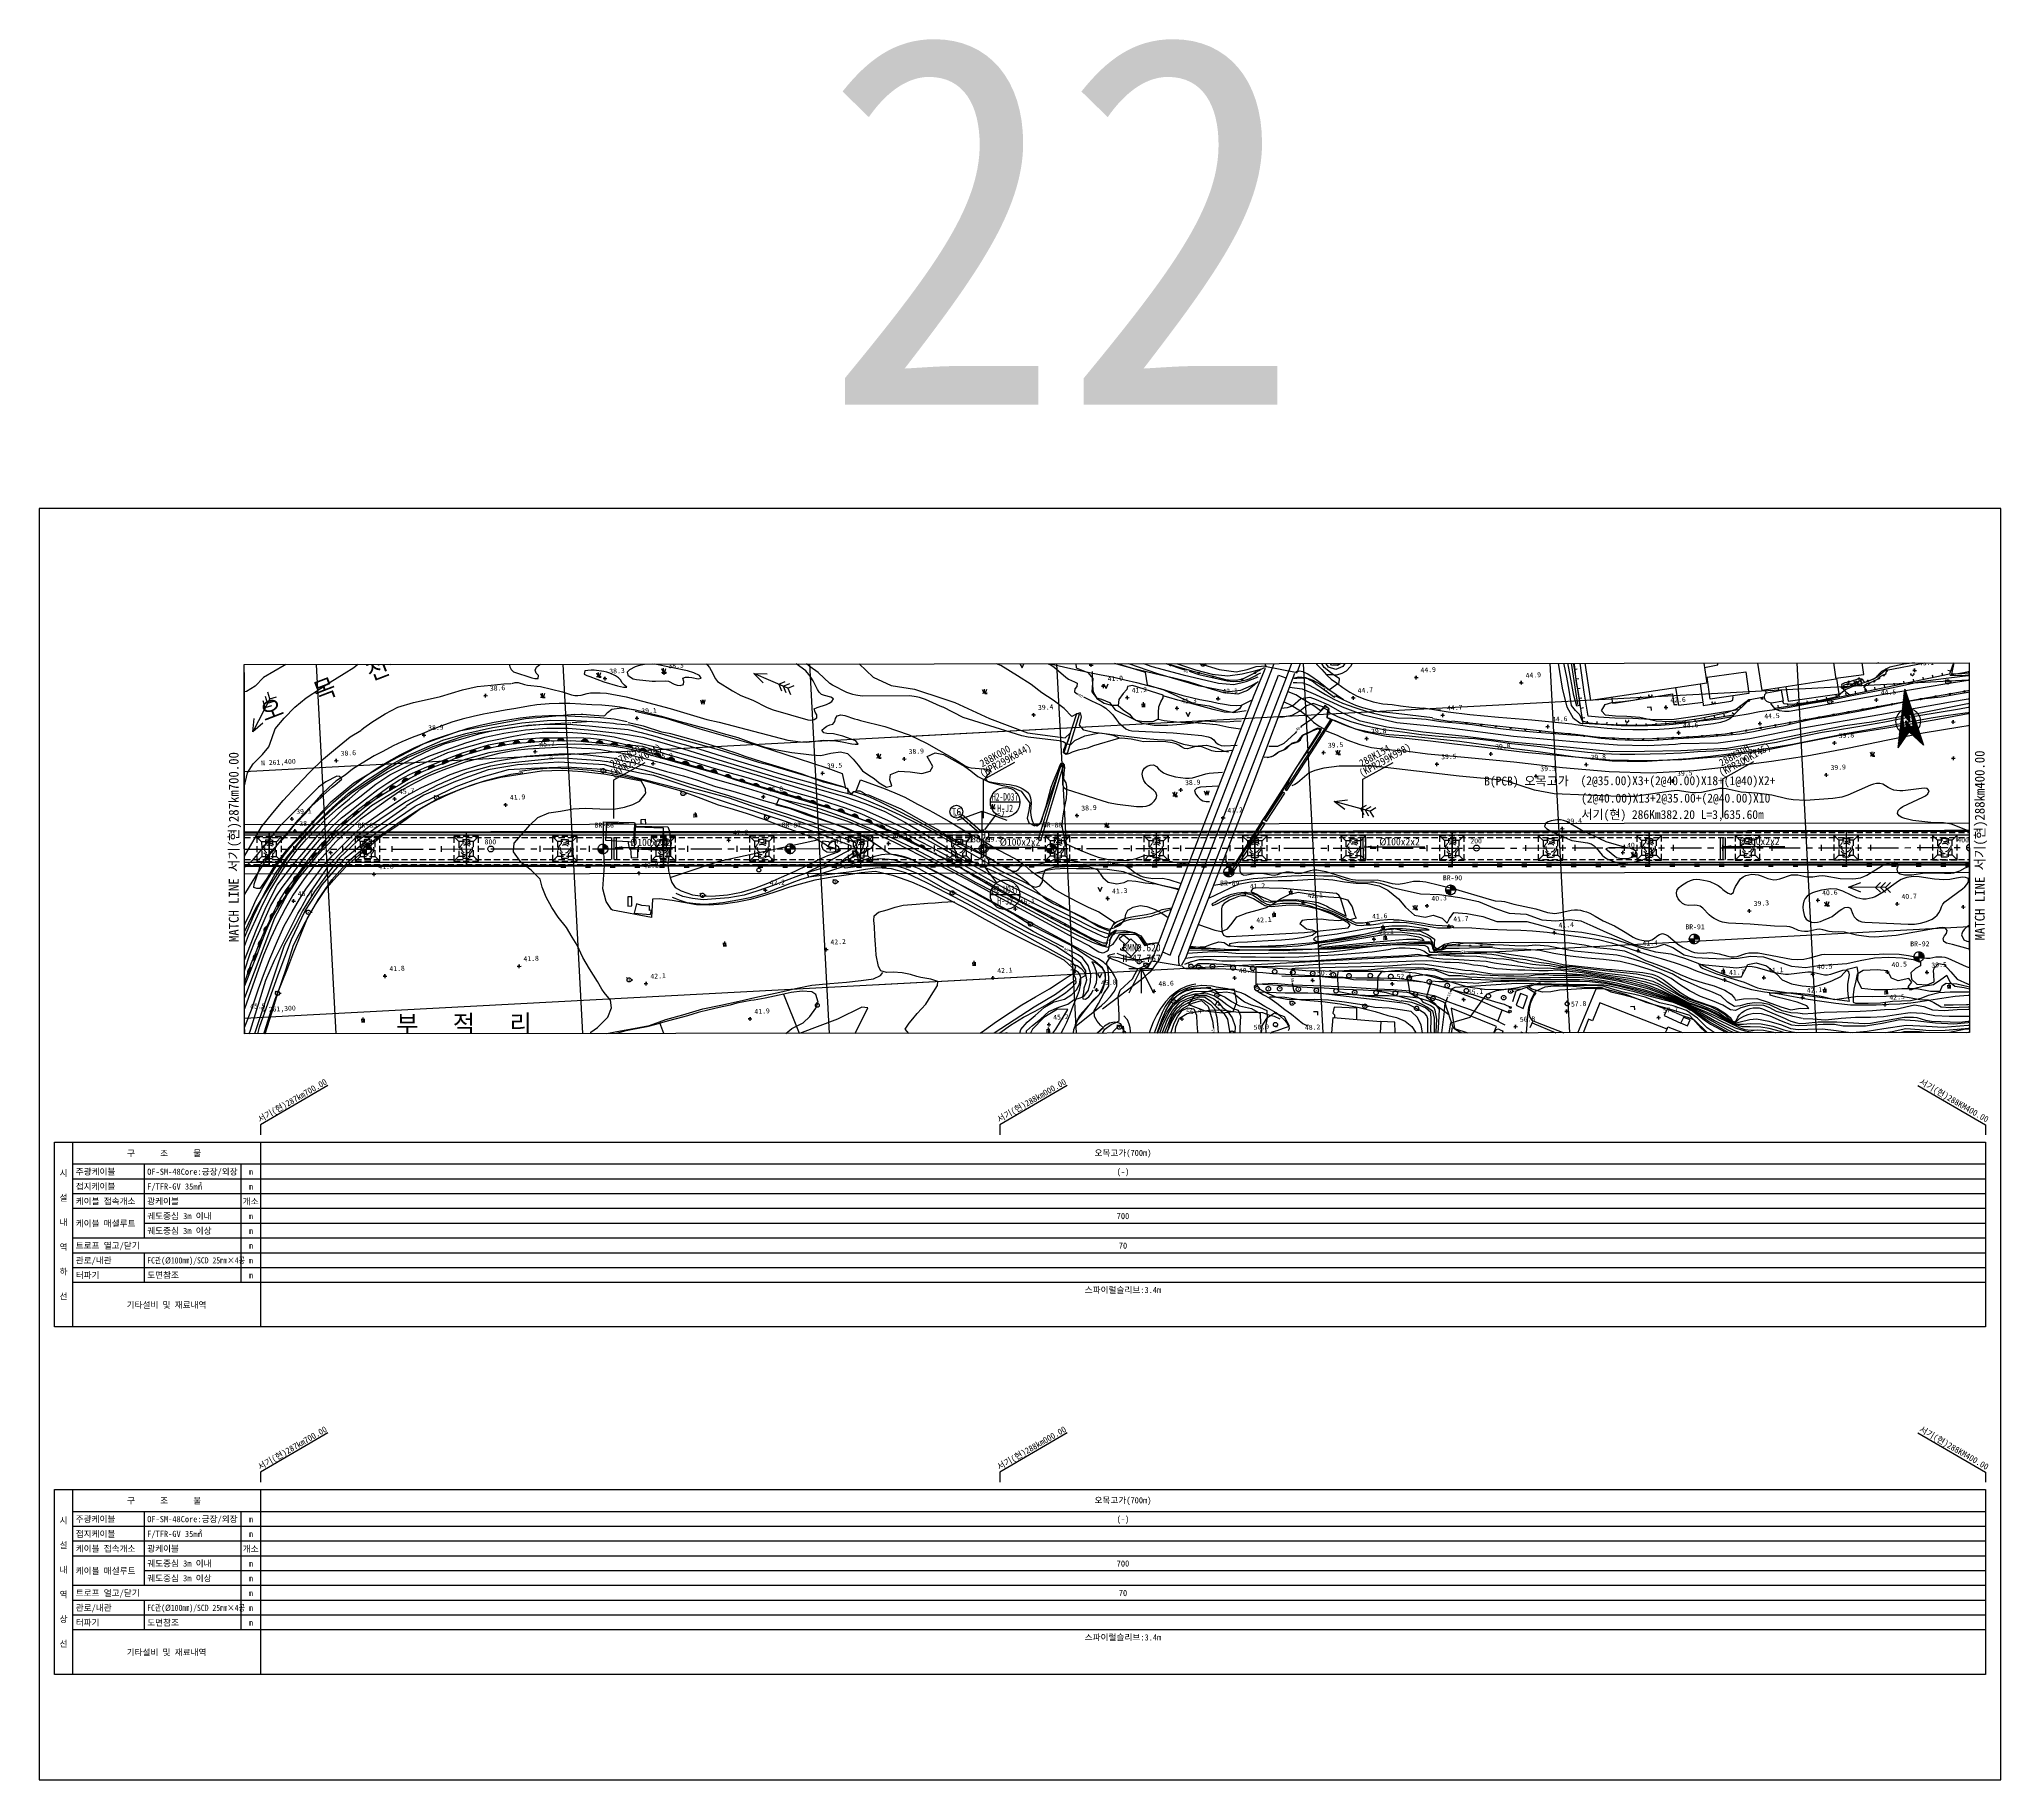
# Model space of a CAD drawing. Header units: millimetres. Extents: x 2406 to 3202, y 1103 to 1810.
import ezdxf
from ezdxf.enums import TextEntityAlignment as Align
from ezdxf.xclip import XClip

# ---------------------------------------------------------------- set-up
doc = ezdxf.new("R2010")
doc.units = ezdxf.units.MM
doc.header["$LTSCALE"] = 10
doc.header["$MEASUREMENT"] = 0
doc.header["$XCLIPFRAME"] = 2
for name, pattern in [('A-CENTR01', [2, 1.25, -0.25, 0.25, -0.25]), ('CENTER', [2, 1.25, -0.25, 0.25, -0.25]), ('DASHED2', [0.375, 0.25, -0.125]), ('HIDDEN', [0.375, 0.25, -0.125])]:
    doc.linetypes.add(name, pattern=pattern)
for name, color, linetype in [('TN-MACL', 6, 'A-CENTR01'), ('TN-MANH', 4, 'Continuous'), ('TT-TABL-LIN1', 4, 'Continuous'), ('TT-TABL-LIN2', 1, 'Continuous'), ('TT-TABL-TEX1', 6, 'Continuous'), ('TT-TABL-TEX2', 3, 'Continuous'), ('TT-WIRE-EQPM', 6, 'Continuous'), ('TZ-BASE', 253, 'Continuous'), ('TZ-CABL', 4, 'Continuous'), ('TZ-LEAL', 1, 'Continuous'), ('TZ-LEAT', 3, 'Continuous')]:
    doc.layers.add(name, color=color, linetype=linetype)
doc.layers.add('TX-PAPR', color=2, linetype='Continuous', plot=False)
doc.styles.add('GHS', font='GulimChe.ttf')
doc.styles.add('GR', font='GulimChe.ttf')
doc.styles.add('GUL', font='GulimChe.ttf')
doc.styles.get("Standard").update_dxf_attribs({"font": 'GulimChe.ttf'})
doc.styles.add('굴림체', font='GulimChe.ttf')
doc.linetypes.add('ZIGZAG', pattern='A,0.0001,-0.2,[131,ltypeshp.shx,S=0.2,R=0,X=-0.2,Y=0],-0.4,[131,ltypeshp.shx,S=0.2,R=180,X=0.2,Y=0],-0.2', length=0.8001)
doc.dimstyles.get("Standard").update_dxf_attribs({"dimtxt": 0.18, "dimasz": 0.18, "dimexe": 0.18, "dimexo": 0.0625, "dimgap": 0.09, "dimtad": 0, "dimtih": 1, "dimtoh": 1, "dimdec": 4, "dimzin": 0, "dimdsep": 46, "dimtxsty": 'Standard', "dimcen": 0.09, "dimadec": 0, "dimazin": 0, "dimtfac": 1, "dimtdec": 4, "dimtofl": 0, "dimtmove": 0, "dimatfit": 3, "dimfxl": 0, "dimtolj": 1, "dimtzin": 0, "dimarcsym": 0})

# ---------------------------------------------------------------- blocks, each defined once
blk = doc.blocks.new('JD-DXFDH7DHF')
at = {"layer": 'TZ-BASE'}
for p, q in [((442.23, 143.39, 52.06), (441.16, 142.68, 52.06)), ((443.52, 143.39, 52.06), (442.23, 143.39, 52.06)), ((447.55, 143, 52.06), (443.52, 143.39, 52.06)), ((-0.13, 142.87), (699.87, 142.87)), ((3.32, 139.56, 50.06), (-0.13, 140.27, 50.06)), ((209.48, 142.65), (-0.12, 131.51)), ((-0.12, 130.49, 51.06), (14.01, 135.95, 51.06)), ((13.29, 139.21, 50.06), (3.32, 139.56, 50.06)), ((7.3, 134.77, 50.06), (22.39, 141.16, 50.06)), ((13.37, 142.56, 50.06), (13.38, 142.65, 50.06)), ((13.38, 141.32, 50.06), (13.37, 142.56, 50.06)), ((13.51, 140.1, 50.06), (13.38, 141.32, 50.06)), ((13.77, 138.88, 50.06), (13.51, 140.1, 50.06)), ((36.12, 140.59, 52.06), (13.63, 132.8, 52.06)), ((14.22, 137.71, 50.06), (13.77, 138.88, 50.06)), ((14.01, 135.95, 51.06), (16.44, 136.62, 51.06)), ((16.44, 136.62, 51.06), (28.07, 141.22, 51.06)), ((26.21, 135.66, 50.42), (19.12, 132.87, 50.42)), ((22.39, 141.16, 50.06), (26.65, 142.65, 50.06)), ((25.53, 142.65), (44.12, -207.21)), ((32.12, 137.79, 50.42), (26.21, 135.66, 50.42)), ((28.07, 141.22, 51.06), (32.62, 142.65, 51.06)), ((64.22, 140.89, 51.06), (30.75, 130.4, 51.06)), ((31.01, 134.94, 51.71), (36.96, 137.03, 51.71)), ((38.37, 139.81, 50.42), (32.12, 137.79, 50.42)), ((32.92, 133.1, 52.06), (41.25, 135.85, 52.06)), ((44.85, 142.65, 52.06), (36.12, 140.59, 52.06)), ((36.38, 133.68, 50.93), (42.74, 135.84, 50.93)), ((36.96, 137.03, 51.71), (41.42, 138.67, 51.71)), ((44.26, 141.56, 50.42), (38.37, 139.81, 50.42)), ((62.42, 138.49, 50.06), (39.62, 131.55, 50.06)), ((41.22, 135.32, 50.93), (44.06, 136.29, 50.93)), ((41.25, 135.85, 52.06), (70.63, 142.65, 52.06)), ((41.31, 135.22, 50.93), (41.39, 135.38, 50.93)), ((41.42, 138.67, 51.71), (44.22, 139.37, 51.71)), ((41.51, 135.06, 50.93), (41.72, 135.49, 50.93)), ((42.77, 134.81, 50.93), (41.51, 135.42, 50.93)), ((41.73, 134.93, 50.93), (42.06, 135.61, 50.93)), ((43.11, 134.92, 50.93), (41.85, 135.54, 50.93)), ((41.96, 134.84, 50.93), (42.39, 135.72, 50.93)), ((43.37, 135.07, 50.93), (42.18, 135.65, 50.93)), ((42.21, 134.79, 50.93), (42.73, 135.84, 50.93)), ((42.48, 134.77, 50.93), (43.06, 135.95, 50.93)), ((43.58, 135.24, 50.93), (42.52, 135.76, 50.93)), ((42.74, 135.84, 50.93), (48.8, 137.56, 50.93)), ((42.78, 134.81, 50.93), (43.4, 136.06, 50.93)), ((43.75, 135.44, 50.93), (42.85, 135.88, 50.93)), ((43.11, 134.92, 50.93), (43.73, 136.18, 50.93)), ((43.88, 135.65, 50.93), (43.19, 135.99, 50.93)), ((43.52, 135.19, 50.93), (44.06, 136.27, 50.93)), ((43.98, 135.88, 50.93), (43.52, 136.1, 50.93)), ((44.04, 136.13, 50.93), (43.86, 136.22, 50.93)), ((44.22, 139.37, 51.71), (49.64, 140.76, 51.71)), ((48.58, 142.65, 50.42), (44.26, 141.56, 50.42)), ((70.68, 136.58, 48.06), (46.59, 129.37, 48.06)), ((46.96, 137.04, 50.93), (49.85, 137.86, 50.93)), ((47.97, 136.45, 50.93), (47.01, 136.98, 50.93)), ((47.05, 136.94, 50.93), (47.14, 137.09, 50.93)), ((47.24, 136.76, 50.93), (47.48, 137.19, 50.93)), ((48.49, 136.44, 50.93), (47.27, 137.13, 50.93)), ((47.45, 136.63, 50.93), (47.82, 137.28, 50.93)), ((48.83, 136.54, 50.93), (47.61, 137.22, 50.93)), ((47.68, 136.52, 50.93), (48.16, 137.38, 50.93)), ((47.93, 136.45, 50.93), (48.5, 137.48, 50.93)), ((49.1, 136.67, 50.93), (47.95, 137.32, 50.93)), ((48.2, 136.43, 50.93), (48.84, 137.57, 50.93)), ((49.32, 136.84, 50.93), (48.29, 137.42, 50.93)), ((48.5, 136.45, 50.93), (49.18, 137.67, 50.93)), ((49.5, 137.03, 50.93), (48.63, 137.51, 50.93)), ((48.8, 137.56, 50.93), (55.22, 138.94, 50.93)), ((48.84, 136.54, 50.93), (49.52, 137.77, 50.93)), ((49.64, 137.23, 50.93), (48.97, 137.61, 50.93)), ((49.26, 136.79, 50.93), (49.85, 137.84, 50.93)), ((49.75, 137.46, 50.93), (49.31, 137.7, 50.93)), ((49.64, 140.76, 51.71), (56.26, 142.23, 51.71)), ((49.82, 137.7, 50.93), (49.65, 137.8, 50.93)), ((52.8, 138.42, 50.93), (55.73, 139.05, 50.93)), ((53.76, 137.76, 50.93), (52.85, 138.36, 50.93)), ((52.88, 138.31, 50.93), (52.98, 138.46, 50.93)), ((53.06, 138.13, 50.93), (53.32, 138.53, 50.93)), ((54.28, 137.73, 50.93), (53.11, 138.49, 50.93)), ((53.26, 137.98, 50.93), (53.67, 138.61, 50.93)), ((54.63, 137.8, 50.93), (53.45, 138.56, 50.93)), ((53.48, 137.86, 50.93), (54.02, 138.68, 50.93)), ((53.73, 137.77, 50.93), (54.36, 138.75, 50.93)), ((54.91, 137.92, 50.93), (53.8, 138.63, 50.93)), ((53.99, 137.73, 50.93), (54.71, 138.83, 50.93)), ((55.14, 138.07, 50.93), (54.14, 138.71, 50.93)), ((54.29, 137.73, 50.93), (55.05, 138.9, 50.93)), ((64.99, 137.19, 49.06), (54.45, 133.5, 49.06)), ((55.33, 138.24, 50.93), (54.49, 138.78, 50.93)), ((54.64, 137.8, 50.93), (55.4, 138.98, 50.93)), ((55.48, 138.44, 50.93), (54.84, 138.86, 50.93)), ((55.08, 138.02, 50.93), (55.73, 139.03, 50.93)), ((55.61, 138.65, 50.93), (55.18, 138.93, 50.93)), ((55.22, 138.94, 50.93), (60.7, 140.21, 50.93)), ((55.7, 138.89, 50.93), (55.53, 139, 50.93)), ((56.26, 142.23, 51.71), (58.17, 142.65, 51.71)), ((58.65, 139.73, 50.93), (61.58, 140.41, 50.93)), ((59.63, 139.09, 50.93), (58.7, 139.67, 50.93)), ((58.74, 139.63, 50.93), (58.83, 139.77, 50.93)), ((58.92, 139.44, 50.93), (59.18, 139.85, 50.93)), ((60.15, 139.06, 50.93), (58.96, 139.8, 50.93)), ((59.12, 139.3, 50.93), (59.52, 139.93, 50.93)), ((60.5, 139.14, 50.93), (59.3, 139.88, 50.93)), ((59.35, 139.18, 50.93), (59.87, 140.01, 50.93)), ((59.59, 139.1, 50.93), (60.21, 140.09, 50.93)), ((60.77, 139.26, 50.93), (59.65, 139.96, 50.93)), ((59.86, 139.06, 50.93), (60.55, 140.17, 50.93)), ((61, 139.42, 50.93), (59.99, 140.04, 50.93)), ((60.16, 139.07, 50.93), (60.9, 140.25, 50.93)), ((61.18, 139.59, 50.93), (60.34, 140.12, 50.93)), ((60.5, 139.14, 50.93), (61.24, 140.33, 50.93)), ((61.34, 139.79, 50.93), (60.68, 140.2, 50.93)), ((60.7, 140.21, 50.93), (66.88, 141.98, 50.93)), ((60.94, 139.37, 50.93), (61.57, 140.39, 50.93)), ((61.46, 140.01, 50.93), (61.03, 140.28, 50.93)), ((61.54, 140.25, 50.93), (61.37, 140.36, 50.93)), ((79.51, 142.26, 50.06), (62.42, 138.49, 50.06)), ((71.7, 142.65, 51.06), (64.22, 140.89, 51.06)), ((64.45, 141.28, 50.93), (67.33, 142.11, 50.93)), ((65.45, 140.69, 50.93), (64.5, 141.22, 50.93)), ((64.54, 141.18, 50.93), (64.62, 141.33, 50.93)), ((64.73, 141.01, 50.93), (64.96, 141.43, 50.93)), ((65.97, 140.69, 50.93), (64.75, 141.37, 50.93)), ((64.94, 140.87, 50.93), (65.3, 141.53, 50.93)), ((85.78, 141.64, 49.06), (64.99, 137.19, 49.06)), ((66.32, 140.78, 50.93), (65.09, 141.47, 50.93)), ((65.17, 140.77, 50.93), (65.64, 141.62, 50.93)), ((65.42, 140.7, 50.93), (65.98, 141.72, 50.93)), ((66.59, 140.92, 50.93), (65.43, 141.56, 50.93)), ((65.69, 140.67, 50.93), (66.32, 141.82, 50.93)), ((66.81, 141.09, 50.93), (65.77, 141.66, 50.93)), ((65.99, 140.69, 50.93), (66.66, 141.92, 50.93)), ((66.98, 141.27, 50.93), (66.11, 141.76, 50.93)), ((66.32, 140.79, 50.93), (67, 142.01, 50.93)), ((67.13, 141.48, 50.93), (66.45, 141.85, 50.93)), ((66.75, 141.04, 50.93), (67.33, 142.09, 50.93)), ((67.23, 141.71, 50.93), (66.79, 141.95, 50.93)), ((66.88, 141.98, 50.93), (69.32, 142.65, 50.93)), ((67.31, 141.95, 50.93), (67.13, 142.05, 50.93)), ((86.54, 139.68, 48.06), (70.68, 136.58, 48.06)), ((73.51, 134.17, 47.06), (101.6, 139.28, 47.06)), ((82.71, 142.65, 50.06), (79.51, 142.26, 50.06)), ((91.01, 135.7, 46.12), (84.43, 134.89, 46.12)), ((100.38, 142.65, 49.06), (85.78, 141.64, 49.06)), ((121.79, 141.63, 48.06), (86.54, 139.68, 48.06)), ((97.33, 136.24, 46.12), (91.01, 135.7, 46.12)), ((96.64, 134.91, 46.06), (109.18, 136.08, 46.06)), ((103.24, 136.63, 46.12), (97.33, 136.24, 46.12)), ((101.6, 139.28, 47.06), (111.53, 140, 47.06)), ((109.43, 137.09, 46.12), (103.24, 136.63, 46.12)), ((109.18, 136.08, 46.06), (119.76, 136.28, 46.06)), ((115.94, 137.23, 46.12), (109.43, 137.09, 46.12)), ((111.53, 140, 47.06), (135.17, 138.23, 47.06)), ((122.28, 136.83, 46.12), (115.94, 137.23, 46.12)), ((119.76, 136.28, 46.06), (128.31, 136.12, 46.06)), ((129.26, 141.02, 48.06), (121.79, 141.63, 48.06)), ((127.38, 136.42, 46.12), (122.28, 136.83, 46.12)), ((125.67, 142.65), (144.26, -207.21)), ((132.55, 135.95, 46.12), (127.38, 136.42, 46.12)), ((128.31, 136.12, 46.06), (137.96, 134.51, 46.06)), ((143.97, 137.81, 48.06), (129.26, 141.02, 48.06)), ((139.29, 140.97, 49.06), (130.57, 142.65, 49.06)), ((139.16, 135.18, 45.76), (132.55, 135.95, 45.76)), ((135.17, 138.23, 47.06), (159.39, 131.91, 47.06)), ((138.95, 140.91, 51.07), (160.37, 135.83, 51.07)), ((146.67, 140.89, 51.07), (139.33, 142.65, 51.07)), ((145.19, 137.48, 48.06), (143.97, 137.81, 48.06)), ((145, 137.57, 51.07), (161.18, 133.22, 51.07)), ((161.36, 137.05, 51.07), (146.67, 140.89, 51.07)), ((162.08, 137.87, 51.07), (148.69, 142.7, 51.07)), ((151.11, 142.65, 50.14), (154.63, 141.71, 50.14)), ((154.63, 141.71, 50.14), (174.36, 135.45, 50.14)), ((155.17, 142.65, 52.06), (162.08, 141.08, 52.06)), ((156.03, 141.27, 50.14), (158.89, 140.36, 50.14)), ((156.54, 140.22, 50.14), (156.04, 141.19, 50.14)), ((156.05, 141.13, 50.14), (156.21, 141.21, 50.14)), ((156.11, 140.88, 50.14), (156.54, 141.11, 50.14)), ((156.21, 140.65, 50.14), (156.88, 141, 50.14)), ((156.97, 139.93, 50.14), (156.33, 141.17, 50.14)), ((156.35, 140.44, 50.14), (157.22, 140.89, 50.14)), ((156.52, 140.25, 50.14), (157.55, 140.78, 50.14)), ((157.31, 139.82, 50.14), (156.67, 141.07, 50.14)), ((156.73, 140.07, 50.14), (157.89, 140.68, 50.14)), ((156.99, 139.93, 50.14), (158.23, 140.57, 50.14)), ((157.61, 139.78, 50.14), (157.01, 140.96, 50.14)), ((157.32, 139.82, 50.14), (158.56, 140.46, 50.14)), ((157.89, 139.8, 50.14), (157.34, 140.85, 50.14)), ((158.14, 139.86, 50.14), (157.68, 140.74, 50.14)), ((157.81, 139.79, 50.14), (158.88, 140.35, 50.14)), ((158.37, 139.95, 50.14), (158.02, 140.64, 50.14)), ((158.59, 140.08, 50.14), (158.35, 140.53, 50.14)), ((158.78, 140.24, 50.14), (158.69, 140.42, 50.14)), ((160.37, 135.83, 51.07), (176.92, 129.75, 51.07)), ((161.22, 142.65, 49.71), (166.15, 141.09, 49.71)), ((177.16, 131.26, 51.07), (161.36, 137.05, 51.07)), ((161.75, 139.45, 50.14), (164.61, 138.55, 50.14)), ((162.26, 138.41, 50.14), (161.76, 139.37, 50.14)), ((161.77, 139.32, 50.14), (161.92, 139.4, 50.14)), ((161.83, 139.07, 50.14), (162.26, 139.29, 50.14)), ((161.93, 138.84, 50.14), (162.6, 139.18, 50.14)), ((162.69, 138.12, 50.14), (162.05, 139.36, 50.14)), ((162.07, 138.63, 50.14), (162.94, 139.08, 50.14)), ((162.08, 141.08, 52.06), (287.74, 101.69, 52.06)), ((177.46, 133.34, 51.07), (162.08, 137.87, 51.07)), ((162.23, 138.43, 50.14), (163.27, 138.97, 50.14)), ((163.03, 138.01, 50.14), (162.39, 139.25, 50.14)), ((162.44, 138.26, 50.14), (163.61, 138.86, 50.14)), ((162.7, 138.11, 50.14), (163.95, 138.76, 50.14)), ((163.33, 137.97, 50.14), (162.72, 139.14, 50.14)), ((163.04, 138, 50.14), (164.28, 138.65, 50.14)), ((163.61, 137.99, 50.14), (163.06, 139.04, 50.14)), ((163.86, 138.04, 50.14), (163.4, 138.93, 50.14)), ((163.53, 137.98, 50.14), (164.6, 138.53, 50.14)), ((164.09, 138.14, 50.14), (163.74, 138.82, 50.14)), ((164.31, 138.27, 50.14), (164.07, 138.72, 50.14)), ((164.5, 138.43, 50.14), (164.41, 138.61, 50.14)), ((166.15, 141.09, 49.71), (172.81, 138.95, 49.71)), ((167.47, 137.64, 50.14), (170.33, 136.73, 50.14)), ((167.98, 136.59, 50.14), (167.48, 137.56, 50.14)), ((167.49, 137.5, 50.14), (167.64, 137.58, 50.14)), ((167.55, 137.25, 50.14), (167.98, 137.48, 50.14)), ((167.65, 137.02, 50.14), (168.32, 137.37, 50.14)), ((168.41, 136.3, 50.14), (167.77, 137.54, 50.14)), ((167.78, 136.81, 50.14), (168.65, 137.26, 50.14)), ((167.95, 136.62, 50.14), (168.99, 137.16, 50.14)), ((169.86, 142.06, 51.85), (168.09, 142.65, 51.85)), ((168.75, 136.19, 50.14), (168.11, 137.44, 50.14)), ((168.16, 136.45, 50.14), (169.33, 137.05, 50.14)), ((168.42, 136.3, 50.14), (169.67, 136.94, 50.14)), ((169.05, 136.16, 50.14), (168.44, 137.33, 50.14)), ((168.76, 136.19, 50.14), (170, 136.84, 50.14)), ((169.32, 136.17, 50.14), (168.78, 137.22, 50.14)), ((169.58, 136.23, 50.14), (169.12, 137.12, 50.14)), ((169.25, 136.16, 50.14), (170.32, 136.72, 50.14)), ((169.81, 136.32, 50.14), (169.45, 137.01, 50.14)), ((170.02, 136.45, 50.14), (169.79, 136.9, 50.14)), ((174.88, 140.71, 51.85), (169.86, 142.06, 51.85)), ((170.22, 136.62, 50.14), (170.13, 136.8, 50.14)), ((172.81, 138.95, 49.71), (185.22, 135.26, 49.71)), ((173.18, 135.79, 50.14), (176.07, 134.97, 50.14)), ((173.72, 134.76, 50.14), (173.19, 135.71, 50.14)), ((173.2, 135.65, 50.14), (173.35, 135.74, 50.14)), ((173.27, 135.4, 50.14), (173.69, 135.64, 50.14)), ((173.38, 135.18, 50.14), (174.03, 135.54, 50.14)), ((174.16, 134.48, 50.14), (173.48, 135.7, 50.14)), ((173.52, 134.97, 50.14), (174.37, 135.45, 50.14)), ((173.69, 134.78, 50.14), (174.71, 135.35, 50.14)), ((174.51, 134.38, 50.14), (173.82, 135.61, 50.14)), ((215.02, 130.94, 52.06), (174.04, 142.65, 52.06)), ((174.81, 134.36, 50.14), (174.16, 135.51, 50.14)), ((174.36, 135.45, 50.14), (197.58, 128.91, 50.14)), ((175.08, 134.38, 50.14), (174.5, 135.41, 50.14)), ((189.35, 136.34, 51.85), (174.88, 140.71, 51.85)), ((184.03, 142.65, 51.07), (184.71, 142.47, 51.07)), ((184.71, 142.47, 51.07), (194.45, 139.59, 51.07)), ((186.13, 135.97, 52.53), (187.63, 136.05, 52.53)), ((186.88, 136.01, 52.53), (186.13, 135.97, 52.53)), ((191.25, 141.31, 49.07), (186.41, 142.65, 49.07)), ((186.92, 135.26, 52.53), (186.84, 136.76, 52.53)), ((186.84, 136.76, 52.53), (186.88, 136.01, 52.53)), ((238.89, 121.73, 51.85), (189.35, 136.34, 51.85)), ((205.52, 137.43, 49.07), (191.25, 141.31, 49.07)), ((191.55, 142.65, 50.07), (198.94, 140.39, 50.07)), ((194.45, 139.59, 51.07), (203.77, 136.55, 51.07)), ((198.94, 140.39, 50.07), (208.61, 138.02, 50.07)), ((203.77, 136.55, 51.07), (213.85, 133.86, 51.07)), ((218.58, 133.61, 49.07), (205.52, 137.43, 49.07)), ((208.61, 138.02, 50.07), (218.03, 135.46, 50.07)), ((218.03, 135.46, 50.07), (229.11, 131.08, 50.07)), ((223.59, 140.15, 48.99), (223.67, 138.71, 48.99)), ((224.15, 140.75, 48.99), (224.26, 138.74, 48.99)), ((224.82, 138.75, 48.99), (224.74, 140.21, 48.99)), ((225.81, 142.65), (244.4, -207.21)), ((238.99, 128.12, 50.07), (247.56, 138.62, 50.07)), ((241.25, 142.16, 50.38), (240.59, 142.65, 50.38)), ((246.94, 140.34, 50.38), (241.25, 142.16, 50.38)), ((253.68, 139.36, 50.38), (246.94, 140.34, 50.38)), ((247.06, 142.65, 48.49), (248.48, 142.24, 48.49)), ((247.56, 138.62, 50.07), (249.58, 139.91, 50.07)), ((248.48, 142.24, 48.49), (250.66, 141.74, 48.49)), ((249.58, 139.91, 50.07), (255.12, 138.99, 50.07)), ((250.66, 141.74, 48.49), (253.13, 141.3, 48.49)), ((253.13, 141.3, 48.49), (253.65, 141.2, 48.49)), ((253.57, 140.51, 48.71), (253.89, 142.65, 48.71)), ((260.16, 138.03, 50.38), (253.68, 139.36, 50.38)), ((255.17, 141.6, 50.07), (255.07, 142.65, 50.07)), ((255.12, 138.99, 50.07), (261.47, 137.6, 50.07)), ((257.38, 140.5, 50.07), (255.17, 141.6, 50.07)), ((261.46, 139.7, 50.07), (257.38, 140.5, 50.07)), ((266.91, 136.28, 50.38), (260.16, 138.03, 50.38)), ((263.64, 140.02, 51.42), (260.28, 142.65, 51.42)), ((266.11, 138.76, 50.07), (261.46, 139.7, 50.07)), ((261.47, 137.6, 50.07), (266.99, 136.37, 50.07)), ((265.7, 142.65, 51.42), (263.64, 140.02, 51.42)), ((272.18, 138.34, 50.07), (266.11, 138.76, 50.07)), ((273.16, 134.5, 50.38), (266.91, 136.28, 50.38)), ((266.99, 136.37, 50.07), (272.59, 135.36, 50.07)), ((276.27, 138, 50.07), (272.18, 138.34, 50.07)), ((272.59, 135.36, 50.07), (276.56, 134.85, 50.07)), ((282.11, 137.78, 50.07), (276.27, 138, 50.07)), ((280.99, 134.63, 49.03), (282.56, 135.54, 49.03)), ((288, 138.81, 50.07), (282.11, 137.78, 50.07)), ((282.56, 135.54, 49.03), (284.82, 136.37, 49.03)), ((284.1, 134.03, 49.64), (284.03, 135.53, 49.64)), ((284.03, 135.53, 49.64), (284.06, 134.78, 49.64)), ((284.82, 136.37, 49.03), (287.64, 137.16, 49.03)), ((287.64, 137.16, 49.03), (289.82, 137.86, 49.03)), ((291.4, 139.65, 50.07), (288, 138.81, 50.07)), ((289.82, 137.86, 49.03), (291.4, 139.59, 49.03)), ((291.4, 139.59, 49.03), (294.19, 142.64, 49.03)), ((292.47, 139.91, 50.07), (291.4, 139.65, 50.07)), ((293.79, 138.16, 50.07), (292.47, 139.91, 50.07)), ((292.85, 136.68, 51.34), (293.82, 137.69, 51.34)), ((298.63, 131.49, 51.34), (292.85, 136.68, 51.34)), ((297.23, 142.64, 51.38), (293.32, 138.32, 51.38)), ((293.32, 138.32, 51.38), (299.45, 132.77, 51.38)), ((299.45, 132.77, 51.38), (308.38, 142.64, 51.38)), ((319.13, 138.23, 50.15), (320.63, 138.31, 50.15)), ((319.88, 138.27, 50.15), (319.13, 138.23, 50.15)), ((319.92, 137.52, 50.15), (319.84, 139.02, 50.15)), ((319.84, 139.02, 50.15), (319.88, 138.27, 50.15)), ((329.43, 142.64, 51.85), (324.52, 137.45, 51.85)), ((324.52, 137.45, 51.85), (330.88, 131.18, 51.85)), ((325.95, 142.64), (344.54, -207.22)), ((328.09, 125.34, 48.06), (365.51, 137.63, 48.06)), ((330.88, 131.18, 51.85), (340.41, 141.07, 51.85)), ((338.63, 142.64, 51.7), (341.57, 140.04, 51.7)), ((341.57, 140.04, 51.7), (343.88, 142.64, 51.7)), ((342.9, 138.69, 51.77), (341.57, 140.04, 51.77)), ((345.47, 141.34, 51.77), (342.9, 138.69, 51.77)), ((350.47, 136.31, 50.07), (343.67, 134.16, 50.07)), ((346.61, 140.43, 51.77), (345.47, 141.34, 51.77)), ((348.14, 142.64, 51.77), (346.61, 140.43, 51.77)), ((347.74, 137.99, 49.43), (349.28, 138.07, 49.43)), ((351.2, 140.34, 51.74), (348.53, 142.64, 51.74)), ((356.15, 137.28, 50.91), (348.63, 135.03, 50.91)), ((349.28, 138.07, 49.43), (349.36, 136.56, 49.43)), ((358.72, 139.29, 50.07), (350.47, 136.31, 50.07)), ((353.23, 142.64, 51.74), (351.2, 140.34, 51.74)), ((359.41, 136.59, 49.06), (353.47, 135.05, 49.06)), ((358.9, 137.89, 50.91), (356.15, 137.28, 50.91)), ((358.5, 134.05, 49.06), (362.51, 135.77, 49.06)), ((361.69, 140.47, 50.07), (358.72, 139.29, 50.07)), ((362.89, 139.05, 50.91), (358.9, 137.89, 50.91)), ((363.85, 137.44, 49.06), (359.41, 136.59, 49.06)), ((360.58, 142.64, 50.89), (360.56, 142.62, 50.89)), ((360.56, 142.62, 50.89), (362.16, 141.06, 50.89)), ((368.84, 142.48, 50.07), (361.69, 140.47, 50.07)), ((362.16, 141.06, 50.89), (363.62, 142.64, 50.89)), ((362.29, 134.47, 50.07), (368.63, 136.42, 50.07)), ((362.51, 135.77, 49.06), (365.4, 136.81, 49.06)), ((366.14, 139.26, 50.91), (362.89, 139.05, 50.91)), ((365.4, 136.81, 49.06), (363.85, 137.44, 49.06)), ((365.51, 137.63, 48.06), (369.86, 138, 48.06)), ((369.71, 140.35, 50.91), (366.14, 139.26, 50.91)), ((368.63, 136.42, 50.07), (374.14, 138.06, 50.07)), ((373.74, 142.32, 50.07), (368.84, 142.48, 50.07)), ((369.46, 142.64, 51.42), (369.97, 142.21, 51.42)), ((369.56, 134.72, 51.07), (376.37, 136.79, 51.07)), ((373.16, 140.57, 50.91), (369.71, 140.35, 50.91)), ((369.86, 138, 48.06), (378.92, 140.43, 48.06)), ((369.97, 142.21, 51.42), (370.3, 142.64, 51.42)), ((377.92, 135.91, 52.06), (370.4, 133.71, 52.06)), ((378.29, 141.5, 50.91), (373.16, 140.57, 50.91)), ((377.92, 142.55, 50.07), (373.74, 142.32, 50.07)), ((374.14, 138.06, 50.07), (379.93, 139.3, 50.07)), ((376.37, 136.79, 51.07), (384.77, 138.67, 51.07)), ((378.61, 142.64, 50.07), (377.92, 142.55, 50.07)), ((384.28, 136.97, 52.06), (377.92, 135.91, 52.06)), ((382.13, 141.75, 50.91), (378.29, 141.5, 50.91)), ((378.72, 134.25, 51.85), (384.3, 135.47, 51.85)), ((378.92, 140.43, 48.06), (380.4, 140.7, 48.06)), ((379.79, 112.42, 52.49), (384.82, 135.55, 52.49)), ((379.93, 139.3, 50.07), (385.75, 140.19, 50.07)), ((380.4, 140.7, 48.06), (397.46, 141.98, 48.06)), ((385.35, 135.71, 52.49), (380.89, 112.11, 52.49)), ((381.74, 142.46, 51.29), (381.49, 142.64, 51.29)), ((381.9, 142.64, 51.29), (381.74, 142.46, 51.29)), ((388.44, 142.64, 50.91), (382.13, 141.75, 50.91)), ((412.99, 138.32, 52.06), (384.28, 136.97, 52.06)), ((384.3, 135.47, 51.85), (389.98, 136.35, 51.85)), ((384.68, 111.15, 52.49), (390.6, 136.42, 52.49)), ((384.77, 138.67, 51.07), (392.05, 139.05, 51.07)), ((385.75, 140.19, 50.07), (391.27, 140.93, 50.07)), ((389.98, 136.35, 51.85), (396.11, 137.01, 51.85)), ((391.27, 140.93, 50.07), (396.84, 141.6, 50.07)), ((392.05, 139.05, 51.07), (399.93, 139.93, 51.07)), ((396.11, 137.01, 51.85), (401.79, 137.33, 51.85)), ((396.84, 141.6, 50.07), (401.71, 141.74, 50.07)), ((397.46, 141.98, 48.06), (398.73, 142.23, 48.06)), ((398.73, 142.23, 48.06), (402.74, 142.45, 48.06)), ((399.93, 139.93, 51.07), (406.97, 140.19, 51.07)), ((401.71, 141.74, 50.07), (405.48, 141.81, 50.07)), ((401.79, 137.33, 51.85), (408.33, 137.54, 51.85)), ((402.74, 142.45, 48.06), (405.54, 142.29, 48.06)), ((405.48, 141.81, 50.07), (407.79, 141.92, 50.07)), ((405.54, 142.29, 48.06), (428.05, 140.02, 48.06)), ((406.97, 140.19, 51.07), (413.53, 140.67, 51.07)), ((408.45, 142.31, 50.07), (407.61, 142.64, 50.07)), ((407.79, 141.92, 50.07), (408.45, 142.31, 50.07)), ((408.33, 137.54, 51.85), (413.35, 137.36, 51.85)), ((428.49, 137.27, 52.06), (412.99, 138.32, 52.06)), ((413.35, 137.36, 51.85), (419.18, 137.35, 51.85)), ((413.53, 140.67, 51.07), (421.47, 140.41, 51.07)), ((419.74, 141.93, 50.27), (416.4, 142.64, 50.27)), ((419.18, 137.35, 51.85), (423.62, 136.95, 51.85)), ((424.5, 141.25, 50.27), (419.74, 141.93, 50.27)), ((421.47, 140.41, 51.07), (428.57, 140.02, 51.07)), ((450.72, 142.64, 51.02), (422.74, 69.53, 51.02)), ((423.55, 90.06, 54.65), (443.9, 142.64, 54.65)), ((423.62, 136.95, 51.85), (429.93, 136.12, 51.85)), ((435.58, 140.17, 50.27), (424.5, 141.25, 50.27)), ((426.09, 142.64), (444.68, -207.22)), ((426.47, 88.67, 53.39), (447.34, 142.64, 53.39)), ((428.05, 140.02, 48.06), (430.57, 139.46, 48.06)), ((429.75, 137.01, 52.06), (428.49, 137.27, 52.06)), ((428.57, 140.02, 51.07), (434.47, 138.86, 51.07)), ((433.47, 135.83, 52.06), (429.75, 137.01, 52.06)), ((429.93, 136.12, 51.85), (432.51, 136.03, 51.85)), ((430.57, 139.46, 48.06), (431.8, 139.07, 48.06)), ((430.68, 116.03, 52.39), (440.62, 141.14, 52.39)), ((431.8, 139.07, 48.06), (435.62, 138.33, 48.06)), ((432.51, 136.03, 51.85), (433.71, 136.11, 51.85)), ((434.66, 135.31, 52.06), (433.47, 135.83, 52.06)), ((433.71, 136.11, 51.85), (434.06, 135.92, 51.85)), ((434.06, 135.92, 51.85), (434.63, 133.77, 51.85)), ((434.47, 138.86, 51.07), (436.4, 138.12, 51.07)), ((434.93, 135.72, 51.62), (437.16, 136.37, 51.62)), ((439.26, 142.64, 50.27), (434.97, 135.03, 50.27)), ((436.69, 142.64, 50.27), (435.58, 140.17, 50.27)), ((435.67, 136.21, 52.17), (436.06, 135.85, 52.17)), ((436.4, 138.12, 51.07), (438.45, 142.64, 51.07)), ((436.69, 135.36, 52.17), (436.7, 135.2, 52.17)), ((437.16, 136.37, 51.62), (439.28, 136.08, 51.62)), ((438.25, 135.42, 52.06), (437.18, 134.66, 52.06)), ((437.53, 135.34, 52.17), (438.21, 135.35, 52.17)), ((438.77, 136.61, 52.06), (438.25, 135.42, 52.06)), ((439.16, 137.83, 52.06), (438.77, 136.61, 52.06)), ((439.28, 136.08, 51.62), (438.89, 134.73, 51.62)), ((441.16, 142.68, 52.06), (439.16, 137.83, 52.06)), ((440.62, 141.14, 52.39), (441.16, 142.64, 52.39)), ((451.28, 142.65, 52.06), (449.94, 142.78, 52.06)), ((449.94, 133.52, 51.04), (453.7, 142.64, 51.04)), ((450.42, 133.42, 52.06), (451.03, 135.95, 52.06)), ((451.03, 135.95, 52.06), (452.33, 140.96, 52.06)), ((452.5, 142.26, 52.06), (451.28, 142.65, 52.06)), ((452.06, 136.54, 52.68), (452.45, 136.17, 52.68)), ((452.33, 140.96, 52.06), (452.5, 142.26, 52.06)), ((452.97, 135.62, 52.68), (453.17, 135.6, 52.68)), ((453.08, 135.69, 52.68), (453.09, 135.53, 52.68)), ((453.92, 135.66, 52.68), (454.6, 135.68, 52.68)), ((461.75, 137.46, 56.12), (463.05, 142.64, 56.12)), ((465.91, 136.41, 56.12), (461.75, 137.46, 56.12)), ((467.48, 142.64, 56.12), (465.91, 136.41, 56.12)), ((465.91, 136.41, 54.23), (467, 135.67, 54.23)), ((467.84, 138.6, 54.23), (466.4, 139.1, 54.23)), ((466.68, 135.04, 51.07), (468.02, 137.6, 51.07)), ((467, 135.67, 54.23), (468.03, 136.82, 54.23)), ((467.28, 140.41, 53.59), (467.8, 142.64, 53.59)), ((472.33, 139.23, 53.59), (467.28, 140.41, 53.59)), ((479.74, 134.91, 52.49), (467.79, 136.95, 52.49)), ((468.03, 136.82, 54.23), (467.84, 138.6, 54.23)), ((468.02, 137.6, 51.07), (468.07, 138.59, 51.07)), ((468.39, 135.29, 52.45), (469.64, 136.48, 52.45)), ((470.77, 136.44, 52.49), (470.95, 137.47, 52.49)), ((473.13, 142.64, 53.59), (472.33, 139.23, 53.59)), ((472.33, 139.23, 53.13), (475.71, 138.17, 53.13)), ((473.76, 135.93, 52.49), (473.94, 136.96, 52.49)), ((474.95, 142.05, 53.13), (475.09, 142.64, 53.13)), ((476.72, 141.92, 53.13), (474.95, 142.05, 53.13)), ((475.71, 138.17, 53.13), (476.72, 141.92, 53.13)), ((476.75, 135.42, 52.49), (476.93, 136.45, 52.49)), ((479.36, 140.89, 52.37), (483.55, 141.15, 52.37)), ((479.74, 134.91, 52.37), (479.36, 140.89, 52.37)), ((479.74, 134.91, 52.49), (479.91, 135.94, 52.49)), ((489.92, 135.55, 52.37), (479.74, 134.91, 52.37)), ((483.55, 141.15, 52.37), (483.66, 139.45, 52.37)), ((483.66, 139.45, 52.37), (490.03, 139.85, 52.37)), ((487.13, 142.64, 53.13), (493.32, 139.21, 53.13)), ((490.03, 139.85, 52.37), (489.92, 135.55, 52.37)), ((491.24, 136.63, 52), (491.23, 135.02, 52)), ((494.11, 139.83, 52), (491.24, 136.63, 52)), ((493.87, 142.26, 54.2), (493.18, 142.64, 54.2)), ((493.32, 139.21, 53.13), (494.32, 140.9, 53.13)), ((493.92, 142.64, 54.2), (493.87, 142.26, 54.2)), ((495.85, 141.05, 52), (494.11, 139.83, 52)), ((498.82, 142.52, 52), (495.85, 141.05, 52)), ((499.11, 142.64, 52), (498.82, 142.52, 52)), ((526.23, 142.64), (544.82, -207.22)), ((572.59, 139.53, 52), (572.01, 142.64, 52)), ((573.6, 135.36, 52), (572.59, 139.53, 52)), ((573.24, 142.64, 51.05), (575.07, 133.95, 51.05)), ((573.26, 142.64, 51.07), (573.92, 139.24, 51.07)), ((574.33, 133.54, 52), (573.6, 135.36, 52)), ((573.92, 139.24, 51.07), (574.65, 136.43, 51.07)), ((574.65, 136.43, 51.07), (576.71, 135.59, 51.07)), ((575.81, 138.24, 51.15), (577.31, 138.32, 51.15)), ((576.56, 138.28, 51.15), (575.81, 138.24, 51.15)), ((576.6, 137.53, 51.15), (576.52, 139.03, 51.15)), ((576.52, 139.03, 51.15), (576.56, 138.28, 51.15)), ((576.71, 135.59, 51.07), (580.51, 135.81, 51.07)), ((577.45, 141.25, 51.07), (577.25, 142.64, 51.07)), ((579.01, 139.79, 51.07), (577.45, 141.25, 51.07)), ((578.03, 139.37, 51.05), (577.54, 142.64, 51.05)), ((578.65, 139.12, 51.05), (578.03, 139.37, 51.05)), ((582.04, 139.67, 51.05), (578.65, 139.12, 51.05)), ((582.36, 139.77, 51.07), (579.01, 139.79, 51.07)), ((579.29, 142.64, 50.82), (579.29, 142.62, 50.82)), ((579.29, 142.62, 50.82), (579.69, 140.59, 50.82)), ((579.69, 140.59, 50.82), (581.91, 140.13, 50.82)), ((580.51, 135.81, 51.07), (582.62, 136.05, 51.07)), ((581.33, 134.28, 50.08), (587.45, 135.35, 50.08)), ((581.91, 140.13, 50.82), (583.47, 138.84, 50.82)), ((582.57, 139.34, 51.05), (582.04, 139.67, 51.05)), ((582.52, 138.61, 51.07), (582.36, 139.77, 51.07)), ((582.62, 136.05, 51.07), (582.52, 138.61, 51.07)), ((583.49, 135.25, 51.05), (582.57, 139.34, 51.05)), ((583.47, 138.84, 50.82), (584.44, 136.07, 50.82)), ((584.44, 136.07, 50.82), (584.56, 135.29, 50.82)), ((584.56, 135.29, 50.82), (593.02, 136.72, 50.82)), ((584.92, 128.17, 53.54), (658.02, 139.73, 53.54)), ((587.45, 135.35, 50.08), (594.32, 136.42, 50.08)), ((605.43, 136.02, 50.06), (590.61, 133.02, 50.06)), ((593.02, 136.72, 50.82), (602.97, 138.22, 50.82)), ((594.32, 136.42, 50.08), (599.99, 137.25, 50.08)), ((601.43, 135.38, 49.07), (596.17, 134.18, 49.07)), ((596.59, 134.79, 49.07), (601.3, 135.92, 49.07)), ((599.99, 137.25, 50.08), (606.28, 138.53, 50.08)), ((601.3, 135.92, 49.07), (606.48, 136.88, 49.07)), ((605.98, 136.18, 49.07), (601.43, 135.38, 49.07)), ((602.97, 138.22, 50.82), (612.75, 139.6, 50.82)), ((611.47, 135.73, 50.08), (604.97, 134.66, 50.08)), ((626.46, 137.65, 50.06), (605.43, 136.02, 50.06)), ((611.27, 136.64, 49.07), (605.98, 136.18, 49.07)), ((606.28, 138.53, 50.08), (612.4, 139.15, 50.08)), ((606.48, 136.88, 49.07), (611.69, 137.63, 49.07)), ((609.38, 134.88, 52.47), (615.28, 136.08, 52.47)), ((616.6, 136.85, 49.07), (611.27, 136.64, 49.07)), ((616.6, 136.23, 50.08), (611.47, 135.73, 50.08)), ((611.69, 137.63, 49.07), (616.9, 138.09, 49.07)), ((612.4, 139.15, 50.08), (618.15, 139.2, 50.08)), ((612.67, 135.55, 52.47), (612.88, 134.52, 52.47)), ((612.75, 139.6, 50.82), (622.15, 140.2, 50.82)), ((613.46, 142.64, 51.07), (613.82, 140.29, 51.07)), ((615.28, 136.08, 52.47), (619.7, 136.79, 52.47)), ((621.86, 137.27, 49.07), (616.6, 136.85, 49.07)), ((622.1, 136.77, 50.08), (616.6, 136.23, 50.08)), ((616.6, 136.29, 52.47), (616.77, 135.26, 52.47)), ((616.9, 138.09, 49.07), (622.03, 138.06, 49.07)), ((618.15, 139.2, 50.08), (623.9, 139.86, 50.08)), ((619.92, 135.95, 52.47), (618.9, 135.68, 52.47)), ((619.7, 136.79, 52.47), (619.98, 135.72, 52.47)), ((619.98, 135.72, 52.47), (637.88, 138.36, 52.47)), ((627.65, 137.69, 49.07), (621.86, 137.27, 49.07)), ((622.03, 138.06, 49.07), (626.74, 138.35, 49.07)), ((628.47, 137.39, 50.08), (622.1, 136.77, 50.08)), ((622.15, 140.2, 50.82), (630.77, 141.01, 50.82)), ((623.7, 136.27, 52.47), (623.85, 135.23, 52.47)), ((623.9, 139.86, 50.08), (630.18, 140.48, 50.08)), ((626.37, 142.64), (644.96, -207.22)), ((634.01, 139.13, 50.06), (626.46, 137.65, 50.06)), ((626.74, 138.35, 49.07), (631.66, 139.19, 49.07)), ((633.4, 138.48, 49.07), (627.65, 137.69, 49.07)), ((627.65, 136.85, 52.47), (627.81, 135.81, 52.47)), ((635.3, 138.5, 50.08), (628.47, 137.39, 50.08)), ((630.18, 140.48, 50.08), (636.44, 142.09, 50.08)), ((630.77, 141.01, 50.82), (636.4, 142.64, 50.82)), ((631.61, 137.44, 52.47), (631.76, 136.4, 52.47)), ((631.66, 139.19, 49.07), (635.8, 140.28, 49.07)), ((638.37, 140.34, 49.07), (633.4, 138.48, 49.07)), ((635.21, 139.49, 50.06), (634.01, 139.13, 50.06)), ((641.29, 142.13, 50.06), (635.21, 139.49, 50.06)), ((640.81, 140.74, 50.08), (635.3, 138.5, 50.08)), ((635.57, 138.02, 52.47), (635.72, 136.98, 52.47)), ((635.8, 140.28, 49.07), (639.7, 141.82, 49.07)), ((636.44, 142.09, 50.08), (637.59, 142.64, 50.08)), ((637.88, 138.36, 52.47), (644.01, 141.91, 52.47)), ((642.99, 142.64, 49.07), (638.37, 140.34, 49.07)), ((639.32, 139.19, 52.47), (639.84, 138.29, 52.47)), ((639.7, 141.82, 49.07), (641.34, 142.64, 49.07)), ((644.04, 142.64, 50.08), (640.81, 140.74, 50.08)), ((642.18, 142.64, 50.06), (641.29, 142.13, 50.06)), ((642.78, 141.2, 52.47), (643.31, 140.29, 52.47)), ((644.01, 141.91, 52.47), (645.22, 142.64, 52.47)), ((658.02, 139.73, 53.54), (664.12, 101.1, 53.54)), ((664.33, 139.43, 60.55), (663.81, 142.64, 60.55)), ((670.16, 140.36, 60.55), (664.33, 139.43, 60.55)), ((664.44, 139.26, 54.31), (664.42, 136.3, 54.31)), ((664.42, 136.3, 54.31), (673.33, 137.6, 54.31)), ((673.74, 137.06, 52.47), (668.46, 130.33, 52.47)), ((669.79, 142.64, 60.55), (670.16, 140.36, 60.55)), ((672.51, 135.49, 52.47), (671.68, 136.14, 52.47)), ((673.05, 134.53, 50.08), (676.18, 139.18, 50.08)), ((673.33, 137.6, 54.31), (676.28, 141.37, 54.31)), ((678.01, 142.64, 52.47), (673.74, 137.06, 52.47)), ((674.96, 138.65, 52.47), (674.12, 139.29, 52.47)), ((676.28, 141.37, 54.31), (676.06, 142.64, 54.31)), ((676.18, 139.18, 50.08), (678.52, 142.64, 50.08)), ((677.39, 141.83, 52.47), (676.55, 142.47, 52.47)), ((-0.12, 132.65, 50.06), (3.7, 133.89, 50.06)), ((13.63, 132.8, 52.06), (-0.12, 127.58, 52.06)), ((4.59, 127.89, 50.42), (-0.12, 126.24, 50.42)), ((-0.11, 121.03, 52.06), (31.8, 132.56, 52.06)), ((3.7, 133.89, 50.06), (4.91, 134.15, 50.06)), ((11.14, 130.19, 50.42), (4.59, 127.89, 50.42)), ((4.91, 134.15, 50.06), (6.08, 134.56, 50.06)), ((6.08, 134.56, 50.06), (7.3, 134.77, 50.06)), ((7.24, 126.56, 51.71), (12.52, 128.35, 51.71)), ((19.12, 132.87, 50.42), (11.14, 130.19, 50.42)), ((53.24, 133.2, 49.06), (11.34, 119.54, 49.06)), ((11.98, 129.85, 52.6), (13.48, 129.93, 52.6)), ((12.73, 129.89, 52.6), (11.98, 129.85, 52.6)), ((12.52, 128.35, 51.71), (20.32, 131.02, 51.71)), ((12.77, 129.14, 52.6), (12.69, 130.64, 52.6)), ((12.69, 130.64, 52.6), (12.73, 129.89, 52.6)), ((18.29, 126.63, 50.93), (25.2, 129.15, 50.93)), ((18.79, 126.81, 50.93), (21.6, 127.84, 50.93)), ((30.75, 130.4, 51.06), (19.01, 126.25, 51.06)), ((20.06, 126.29, 50.93), (20.62, 127.48, 50.93)), ((20.32, 131.02, 51.71), (25.79, 132.99, 51.71)), ((20.36, 126.33, 50.93), (20.95, 127.6, 50.93)), ((21.31, 126.98, 50.93), (20.41, 127.4, 50.93)), ((20.69, 126.45, 50.93), (21.28, 127.72, 50.93)), ((21.44, 127.2, 50.93), (20.74, 127.52, 50.93)), ((21.53, 127.43, 50.93), (21.07, 127.64, 50.93)), ((21.1, 126.73, 50.93), (21.6, 127.82, 50.93)), ((21.59, 127.68, 50.93), (21.4, 127.76, 50.93)), ((39.62, 131.55, 50.06), (21.77, 125.17, 50.06)), ((24.43, 128.84, 50.93), (27.21, 129.96, 50.93)), ((25.49, 128.36, 50.93), (24.49, 128.79, 50.93)), ((24.53, 128.75, 50.93), (24.6, 128.91, 50.93)), ((26.01, 128.41, 50.93), (24.72, 128.96, 50.93)), ((24.74, 128.6, 50.93), (24.93, 129.04, 50.93)), ((24.96, 128.48, 50.93), (25.26, 129.17, 50.93)), ((26.34, 128.54, 50.93), (25.05, 129.09, 50.93)), ((25.2, 129.15, 50.93), (31.09, 131.52, 50.93)), ((25.2, 128.4, 50.93), (25.58, 129.31, 50.93)), ((26.59, 128.7, 50.93), (25.38, 129.22, 50.93)), ((25.45, 128.36, 50.93), (25.91, 129.44, 50.93)), ((26.79, 128.89, 50.93), (25.71, 129.36, 50.93)), ((25.72, 128.36, 50.93), (26.24, 129.57, 50.93)), ((25.79, 132.99, 51.71), (31.01, 134.94, 51.71)), ((26.02, 128.41, 50.93), (26.57, 129.7, 50.93)), ((26.95, 129.1, 50.93), (26.03, 129.49, 50.93)), ((26.35, 128.54, 50.93), (26.9, 129.83, 50.93)), ((27.07, 129.32, 50.93), (26.36, 129.62, 50.93)), ((27.16, 129.55, 50.93), (26.69, 129.75, 50.93)), ((26.74, 128.84, 50.93), (27.21, 129.94, 50.93)), ((27.2, 129.8, 50.93), (27.02, 129.88, 50.93)), ((46.59, 129.37, 48.06), (28.82, 123.04, 48.06)), ((30, 131.08, 50.93), (32.78, 132.21, 50.93)), ((31.06, 130.6, 50.93), (30.06, 131.02, 50.93)), ((30.1, 130.98, 50.93), (30.17, 131.14, 50.93)), ((31.58, 130.65, 50.93), (30.29, 131.19, 50.93)), ((30.31, 130.83, 50.93), (30.49, 131.28, 50.93)), ((30.53, 130.72, 50.93), (30.82, 131.41, 50.93)), ((31.91, 130.78, 50.93), (30.62, 131.33, 50.93)), ((30.77, 130.64, 50.93), (31.15, 131.55, 50.93)), ((32.16, 130.95, 50.93), (30.94, 131.46, 50.93)), ((31.02, 130.6, 50.93), (31.48, 131.68, 50.93)), ((31.09, 131.52, 50.93), (36.38, 133.68, 50.93)), ((32.36, 131.14, 50.93), (31.27, 131.6, 50.93)), ((31.3, 130.6, 50.93), (31.8, 131.81, 50.93)), ((31.59, 130.66, 50.93), (32.13, 131.95, 50.93)), ((32.52, 131.34, 50.93), (31.6, 131.73, 50.93)), ((31.8, 132.56, 52.06), (32.92, 133.1, 52.06)), ((31.92, 130.79, 50.93), (32.46, 132.08, 50.93)), ((32.64, 131.56, 50.93), (31.93, 131.86, 50.93)), ((32.72, 131.8, 50.93), (32.25, 132, 50.93)), ((32.31, 131.08, 50.93), (32.78, 132.19, 50.93)), ((32.77, 132.05, 50.93), (32.58, 132.13, 50.93)), ((35.53, 133.4, 50.93), (38.38, 134.36, 50.93)), ((36.57, 132.86, 50.93), (35.59, 133.34, 50.93)), ((35.63, 133.3, 50.93), (35.71, 133.45, 50.93)), ((35.83, 133.13, 50.93), (36.04, 133.57, 50.93)), ((37.08, 132.88, 50.93), (35.83, 133.5, 50.93)), ((36.04, 133.01, 50.93), (36.38, 133.68, 50.93)), ((37.42, 132.99, 50.93), (36.17, 133.61, 50.93)), ((36.28, 132.92, 50.93), (36.71, 133.8, 50.93)), ((37.69, 133.14, 50.93), (36.5, 133.72, 50.93)), ((36.53, 132.86, 50.93), (37.05, 133.91, 50.93)), ((36.8, 132.85, 50.93), (37.38, 134.02, 50.93)), ((37.9, 133.31, 50.93), (36.84, 133.84, 50.93)), ((37.1, 132.88, 50.93), (37.72, 134.14, 50.93)), ((38.07, 133.51, 50.93), (37.17, 133.95, 50.93)), ((37.43, 132.99, 50.93), (38.05, 134.25, 50.93)), ((38.2, 133.72, 50.93), (37.51, 134.06, 50.93)), ((37.84, 133.26, 50.93), (38.37, 134.34, 50.93)), ((38.3, 133.95, 50.93), (37.84, 134.18, 50.93)), ((38.36, 134.2, 50.93), (38.18, 134.29, 50.93)), ((39.08, 122.7, 47.06), (61.37, 131.01, 47.06)), ((42.25, 134.78, 50.93), (41.27, 135.27, 50.93)), ((54.16, 127.52, 46.12), (50.97, 126.54, 46.12)), ((54.45, 133.5, 49.06), (53.24, 133.2, 49.06)), ((58.38, 128.49, 46.12), (54.16, 127.52, 46.12)), ((56.49, 125.9, 46.14), (56.41, 127.4, 46.14)), ((56.41, 127.4, 46.14), (56.45, 126.65, 46.14)), ((63.13, 130.03, 46.12), (58.38, 128.49, 46.12)), ((61.37, 131.01, 47.06), (73.51, 134.17, 47.06)), ((62.55, 127.26, 46.06), (74.48, 131.02, 46.06)), ((68.09, 131.59, 46.12), (63.13, 130.03, 46.12)), ((73.55, 133.06, 46.12), (68.09, 131.59, 46.12)), ((72.78, 127.27, 46.12), (77.68, 128.45, 46.12)), ((78.72, 134.02, 46.12), (73.55, 133.06, 46.12)), ((74.48, 131.02, 46.06), (82.78, 132.7, 46.06)), ((77.68, 128.45, 46.12), (83.18, 129.97, 46.12)), ((84.43, 134.89, 46.12), (78.72, 134.02, 46.12)), ((82.78, 132.7, 46.06), (96.64, 134.91, 46.06)), ((83.18, 129.97, 46.12), (89.54, 131.01, 46.12)), ((89.54, 131.01, 46.12), (94.49, 131.66, 46.12)), ((94.49, 131.66, 46.12), (100.26, 132.25, 46.12)), ((100.26, 132.25, 46.12), (105.19, 132.49, 46.12)), ((105.19, 132.49, 46.12), (109.65, 132.48, 46.12)), ((109.65, 132.48, 46.12), (115.01, 132.5, 46.12)), ((115.01, 132.5, 46.12), (120.35, 132.28, 46.12)), ((120.35, 132.28, 46.12), (125.24, 131.85, 46.12)), ((125.24, 131.85, 46.12), (130.78, 131.18, 46.12)), ((125.73, 128.96, 44.43), (126.42, 127.46, 44.43)), ((125.74, 127.42, 44.43), (127.73, 127.53, 44.43)), ((126.74, 127.47, 44.43), (126.63, 129.07, 44.43)), ((127.05, 127.49, 44.43), (127.58, 129.03, 44.43)), ((130.78, 131.18, 46.12), (135.56, 130.62, 46.12)), ((133.69, 132.94, 45.85), (135.19, 133.02, 45.85)), ((134.44, 132.98, 45.85), (133.69, 132.94, 45.85)), ((134.48, 132.23, 45.85), (134.4, 133.72, 45.85)), ((134.4, 133.72, 45.85), (134.44, 132.98, 45.85)), ((135.56, 130.62, 46.12), (139.78, 129.98, 46.12)), ((137.96, 134.51, 46.06), (146.99, 131.75, 46.06)), ((144.4, 133.59, 45.76), (139.16, 135.18, 45.76)), ((139.78, 129.98, 45.76), (149.41, 127.1, 45.76)), ((149.32, 132.37, 45.76), (144.4, 133.59, 45.76)), ((146.99, 131.75, 46.06), (155.17, 129.38, 46.06)), ((155.28, 131, 45.76), (149.32, 132.37, 45.76)), ((155.17, 129.38, 46.06), (162.57, 126.91, 46.06)), ((161.62, 129.01, 45.76), (155.28, 131, 45.76)), ((159.39, 131.91, 47.06), (185.49, 122.52, 47.06)), ((161.18, 133.22, 51.07), (176.01, 127.25, 51.07)), ((166.45, 127.31, 45.76), (161.62, 129.01, 45.76)), ((173.91, 134.62, 50.14), (175.05, 135.26, 50.14)), ((174.17, 134.48, 50.14), (175.4, 135.16, 50.14)), ((174.51, 134.38, 50.14), (175.74, 135.07, 50.14)), ((175.33, 134.45, 50.14), (174.84, 135.32, 50.14)), ((175.01, 134.37, 50.14), (176.05, 134.96, 50.14)), ((175.56, 134.55, 50.14), (175.18, 135.22, 50.14)), ((175.77, 134.68, 50.14), (175.52, 135.13, 50.14)), ((175.96, 134.85, 50.14), (175.86, 135.03, 50.14)), ((176.75, 129.74, 51.07), (196.83, 123.41, 51.07)), ((177.25, 131.27, 51.07), (201.93, 124.09, 51.07)), ((184.16, 131.68, 51.07), (177.46, 133.25, 51.07)), ((178.95, 134.16, 50.14), (181.84, 133.34, 50.14)), ((179.5, 133.13, 50.14), (178.96, 134.08, 50.14)), ((178.98, 134.02, 50.14), (179.13, 134.11, 50.14)), ((179.05, 133.78, 50.14), (179.47, 134.01, 50.14)), ((179.15, 133.55, 50.14), (179.81, 133.92, 50.14)), ((179.94, 132.85, 50.14), (179.25, 134.07, 50.14)), ((179.29, 133.34, 50.14), (180.15, 133.82, 50.14)), ((179.47, 133.15, 50.14), (180.49, 133.72, 50.14)), ((180.28, 132.75, 50.14), (179.6, 133.98, 50.14)), ((179.68, 132.99, 50.14), (180.83, 133.63, 50.14)), ((180.58, 132.73, 50.14), (179.94, 133.88, 50.14)), ((179.95, 132.85, 50.14), (181.17, 133.53, 50.14)), ((180.85, 132.75, 50.14), (180.28, 133.79, 50.14)), ((180.29, 132.75, 50.14), (181.51, 133.44, 50.14)), ((181.1, 132.82, 50.14), (180.62, 133.69, 50.14)), ((180.78, 132.74, 50.14), (181.83, 133.33, 50.14)), ((181.33, 132.92, 50.14), (180.96, 133.59, 50.14)), ((181.54, 133.06, 50.14), (181.3, 133.5, 50.14)), ((181.74, 133.22, 50.14), (181.64, 133.4, 50.14)), ((207.83, 124.9, 51.07), (184.16, 131.68, 51.07)), ((184.73, 132.53, 50.14), (187.62, 131.72, 50.14)), ((185.27, 131.5, 50.14), (184.74, 132.45, 50.14)), ((184.75, 132.39, 50.14), (184.9, 132.48, 50.14)), ((184.82, 132.15, 50.14), (185.24, 132.38, 50.14)), ((184.93, 131.92, 50.14), (185.58, 132.29, 50.14)), ((185.71, 131.23, 50.14), (185.03, 132.44, 50.14)), ((185.07, 131.71, 50.14), (185.92, 132.19, 50.14)), ((185.22, 135.26, 49.71), (195.97, 131.97, 49.71)), ((185.24, 131.53, 50.14), (186.26, 132.1, 50.14)), ((186.06, 131.12, 50.14), (185.37, 132.35, 50.14)), ((185.46, 131.36, 50.14), (186.6, 132, 50.14)), ((186.36, 131.1, 50.14), (185.71, 132.25, 50.14)), ((185.72, 131.22, 50.14), (186.94, 131.91, 50.14)), ((186.63, 131.13, 50.14), (186.05, 132.16, 50.14)), ((186.06, 131.12, 50.14), (187.29, 131.81, 50.14)), ((186.88, 131.19, 50.14), (186.39, 132.06, 50.14)), ((186.56, 131.11, 50.14), (187.6, 131.7, 50.14)), ((187.11, 131.29, 50.14), (186.73, 131.97, 50.14)), ((187.32, 131.43, 50.14), (187.07, 131.87, 50.14)), ((187.51, 131.6, 50.14), (187.41, 131.77, 50.14)), ((190.5, 130.9, 50.14), (193.39, 130.09, 50.14)), ((191.05, 129.87, 50.14), (190.51, 130.82, 50.14)), ((190.52, 130.77, 50.14), (190.68, 130.85, 50.14)), ((190.6, 130.52, 50.14), (191.02, 130.76, 50.14)), ((190.7, 130.29, 50.14), (191.36, 130.66, 50.14)), ((191.49, 129.6, 50.14), (190.8, 130.82, 50.14)), ((190.84, 130.09, 50.14), (191.7, 130.56, 50.14)), ((191.02, 129.9, 50.14), (192.04, 130.47, 50.14)), ((191.83, 129.5, 50.14), (191.15, 130.72, 50.14)), ((191.23, 129.73, 50.14), (192.38, 130.37, 50.14)), ((192.13, 129.47, 50.14), (191.49, 130.62, 50.14)), ((191.5, 129.59, 50.14), (192.72, 130.28, 50.14)), ((192.4, 129.5, 50.14), (191.83, 130.53, 50.14)), ((191.84, 129.5, 50.14), (193.06, 130.18, 50.14)), ((192.65, 129.56, 50.14), (192.17, 130.43, 50.14)), ((192.33, 129.49, 50.14), (193.38, 130.07, 50.14)), ((192.88, 129.66, 50.14), (192.51, 130.34, 50.14)), ((193.09, 129.8, 50.14), (192.85, 130.24, 50.14)), ((193.29, 129.97, 50.14), (193.19, 130.15, 50.14)), ((195.97, 131.97, 49.71), (206.1, 129.12, 49.71)), ((196.28, 129.29, 50.14), (199.16, 128.45, 50.14)), ((196.82, 128.25, 50.14), (196.29, 129.21, 50.14)), ((196.3, 129.15, 50.14), (196.46, 129.23, 50.14)), ((196.37, 128.9, 50.14), (196.8, 129.14, 50.14)), ((196.48, 128.68, 50.14), (197.13, 129.04, 50.14)), ((197.25, 127.97, 50.14), (196.58, 129.2, 50.14)), ((196.61, 128.47, 50.14), (197.47, 128.94, 50.14)), ((196.79, 128.28, 50.14), (197.81, 128.84, 50.14)), ((197.6, 127.87, 50.14), (196.92, 129.1, 50.14)), ((197, 128.11, 50.14), (198.15, 128.74, 50.14)), ((197.9, 127.84, 50.14), (197.26, 129, 50.14)), ((197.27, 127.97, 50.14), (198.49, 128.64, 50.14)), ((197.58, 128.91, 50.14), (225.58, 120.74, 50.14)), ((198.17, 127.86, 50.14), (197.6, 128.9, 50.14)), ((197.6, 127.87, 50.14), (198.83, 128.54, 50.14)), ((198.42, 127.93, 50.14), (197.94, 128.8, 50.14)), ((198.1, 127.85, 50.14), (199.15, 128.43, 50.14)), ((198.65, 128.03, 50.14), (198.28, 128.7, 50.14)), ((198.86, 128.16, 50.14), (198.62, 128.6, 50.14)), ((199.06, 128.33, 50.14), (198.96, 128.5, 50.14)), ((202.04, 127.61, 50.14), (204.92, 126.77, 50.14)), ((202.58, 126.57, 50.14), (202.05, 127.53, 50.14)), ((202.06, 127.47, 50.14), (202.22, 127.55, 50.14)), ((202.13, 127.22, 50.14), (202.56, 127.46, 50.14)), ((203.01, 126.29, 50.14), (202.34, 127.52, 50.14)), ((203.36, 126.19, 50.14), (202.68, 127.42, 50.14)), ((206.1, 129.12, 49.71), (217.01, 126.05, 49.71)), ((213.85, 133.86, 51.07), (223.72, 130.99, 51.07)), ((218.71, 129.59, 52.06), (215.02, 130.94, 52.06)), ((232.32, 129.19, 49.07), (218.58, 133.61, 49.07)), ((277.14, 112.05, 52.06), (218.71, 129.59, 52.06)), ((223.72, 130.99, 51.07), (233.61, 127.86, 51.07)), ((229.11, 131.08, 50.07), (238.99, 128.12, 50.07)), ((246.49, 124.71, 49.07), (232.32, 129.19, 49.07)), ((233.61, 127.86, 51.07), (243.18, 124.93, 51.07)), ((264.28, 125.89, 50.39), (264.2, 127.39, 50.39)), ((264.2, 127.39, 50.39), (264.24, 126.64, 50.39)), ((278.66, 132.89, 50.38), (273.16, 134.5, 50.38)), ((276.56, 134.85, 50.07), (278.26, 132.48, 50.07)), ((278.26, 132.48, 50.07), (280.37, 131.03, 50.07)), ((278.92, 132.86, 50.38), (278.66, 132.89, 50.38)), ((278.75, 132.85, 49.03), (279.64, 133.59, 49.03)), ((280.05, 131.22, 48.47), (279.54, 130.59, 48.47)), ((279.64, 133.59, 49.03), (280.99, 134.63, 49.03)), ((281.34, 132.59, 48.47), (280.05, 131.22, 48.47)), ((280.18, 131.32, 49.07), (280.2, 130.89, 49.07)), ((280.2, 130.89, 49.07), (281.34, 128.52, 49.07)), ((280.37, 131.03, 50.07), (281.6, 129.26, 50.07)), ((283.28, 133.66, 48.47), (281.34, 132.59, 48.47)), ((281.34, 128.52, 49.07), (283.57, 125.92, 49.07)), ((281.6, 129.26, 50.07), (284.44, 125.64, 50.07)), ((284.63, 133.4, 49.06), (283.11, 131.08, 49.06)), ((283.11, 131.08, 49.06), (285.16, 127.1, 49.06)), ((285.67, 134.54, 48.47), (283.28, 133.66, 48.47)), ((283.32, 134.74, 49.64), (284.81, 134.82, 49.64)), ((284.06, 134.78, 49.64), (283.32, 134.74, 49.64)), ((287.27, 134.3, 49.06), (284.63, 133.4, 49.06)), ((286.22, 128.02, 48.06), (284.67, 130.11, 48.06)), ((285.54, 131.92, 47.57), (285.34, 130.92, 47.57)), ((285.34, 130.92, 47.57), (285.96, 129.38, 47.57)), ((287.41, 133.46, 47.57), (285.54, 131.92, 47.57)), ((287.92, 134.86, 48.47), (285.67, 134.54, 48.47)), ((285.96, 129.38, 47.57), (286.89, 128.28, 47.57)), ((289.85, 124.27, 48.06), (286.22, 128.02, 48.06)), ((286.89, 128.28, 47.57), (288.44, 126.75, 47.57)), ((290.77, 133.06, 49.06), (287.27, 134.3, 49.06)), ((288.9, 133.55, 47.57), (287.41, 133.46, 47.57)), ((290.05, 135, 48.47), (287.92, 134.86, 48.47)), ((290.42, 134.6, 50.91), (288.87, 134.67, 50.91)), ((290.78, 133.12, 47.57), (288.9, 133.55, 47.57)), ((290.95, 134.98, 48.47), (290.05, 135, 48.47)), ((290.9, 134.47, 50.91), (290.42, 134.6, 50.91)), ((290.73, 128.15, 48.46), (292.23, 128.23, 48.46)), ((290.73, 128.15, 48.46), (292.23, 128.23, 48.46)), ((291.48, 128.19, 48.46), (290.73, 128.15, 48.46)), ((291.48, 128.19, 48.46), (290.73, 128.15, 48.46)), ((292.27, 132.53, 49.06), (290.77, 133.06, 49.06)), ((291.82, 132.89, 47.57), (290.78, 133.12, 47.57)), ((291.47, 134.32, 50.91), (290.9, 134.47, 50.91)), ((291.55, 134.97, 48.47), (290.95, 134.98, 48.47)), ((291.22, 128.86, 50.29), (291.3, 127.42, 50.29)), ((291.22, 128.86, 50.29), (291.3, 127.42, 50.29)), ((291.52, 127.44, 48.46), (291.44, 128.94, 48.46)), ((291.44, 128.94, 48.46), (291.48, 128.19, 48.46)), ((291.52, 127.44, 48.46), (291.44, 128.94, 48.46)), ((291.44, 128.94, 48.46), (291.48, 128.19, 48.46)), ((294.8, 132.44, 50.91), (291.47, 134.32, 50.91)), ((291.78, 129.46, 50.29), (291.88, 127.45, 50.29)), ((291.78, 129.46, 50.29), (291.88, 127.45, 50.29)), ((294.63, 131.06, 47.57), (291.82, 132.89, 47.57)), ((296.71, 130.12, 49.06), (292.27, 132.53, 49.06)), ((292.45, 127.46, 50.29), (292.37, 128.92, 50.29)), ((292.45, 127.46, 50.29), (292.37, 128.92, 50.29)), ((292.91, 122.67, 47.57), (299.07, 128.04, 47.57)), ((298.12, 128.84, 47.57), (294.63, 131.06, 47.57)), ((296.79, 131.5, 50.91), (294.8, 132.44, 50.91)), ((302.46, 127.36, 49.06), (296.71, 130.12, 49.06)), ((299.71, 130.1, 50.91), (296.79, 131.5, 50.91)), ((299.07, 128.04, 47.57), (298.12, 128.84, 47.57)), ((299.45, 132.77, 51.34), (298.63, 131.49, 51.34)), ((302.76, 128.67, 50.91), (299.71, 130.1, 50.91)), ((305, 129.84, 50.07), (300.19, 131.89, 50.07)), ((308.81, 125.29, 49.06), (302.46, 127.36, 49.06)), ((307.17, 127.41, 50.91), (302.76, 128.67, 50.91)), ((308.46, 127.41, 50.07), (305, 129.84, 50.07)), ((311.26, 126.44, 50.91), (307.17, 127.41, 50.91)), ((313.84, 126.3, 50.07), (308.46, 127.41, 50.07)), ((322.37, 127.63, 50.07), (318.68, 126.96, 50.07)), ((324.92, 128.65, 50.91), (320.72, 127.31, 50.91)), ((326, 128.47, 50.07), (322.37, 127.63, 50.07)), ((330.82, 130.06, 50.91), (324.92, 128.65, 50.91)), ((332.28, 130.07, 50.07), (326, 128.47, 50.07)), ((334.14, 129.12, 49.06), (327.7, 127.33, 49.06)), ((336.78, 131.44, 50.91), (330.82, 130.06, 50.91)), ((338.35, 132.22, 50.07), (332.28, 130.07, 50.07)), ((339.65, 130.77, 49.06), (334.14, 129.12, 49.06)), ((335.1, 126.27, 49.06), (340.06, 127.79, 49.06)), ((343.01, 133.13, 50.91), (336.78, 131.44, 50.91)), ((337.49, 125.78, 50.07), (343.84, 127.61, 50.07)), ((343.67, 134.16, 50.07), (338.35, 132.22, 50.07)), ((345.14, 132.58, 49.06), (339.65, 130.77, 49.06)), ((340.06, 127.79, 49.06), (344.74, 129.64, 49.06)), ((348.63, 135.03, 50.91), (343.01, 133.13, 50.91)), ((343.84, 127.61, 50.07), (350.21, 129.87, 50.07)), ((344.74, 129.64, 49.06), (349.53, 131.11, 49.06)), ((353.47, 135.05, 49.06), (345.14, 132.58, 49.06)), ((347.62, 126.73, 51.07), (355.34, 129.59, 51.07)), ((349.53, 131.11, 49.06), (354.1, 132.52, 49.06)), ((350.21, 129.87, 50.07), (356.22, 132.27, 50.07)), ((350.55, 125.22, 51.85), (355.81, 127.4, 51.85)), ((370.4, 133.71, 52.06), (351.1, 125.98, 52.06)), ((354.1, 132.52, 49.06), (358.5, 134.05, 49.06)), ((355.34, 129.59, 51.07), (362.25, 132.5, 51.07)), ((355.81, 127.4, 51.85), (361.9, 129.21, 51.85)), ((356.22, 132.27, 50.07), (362.29, 134.47, 50.07)), ((360.07, 127.72, 51.85), (357.6, 118.22, 51.85)), ((367.45, 128.93, 51.85), (360.07, 127.72, 51.85)), ((361.9, 129.21, 51.85), (368.31, 130.83, 51.85)), ((362.25, 132.5, 51.07), (369.56, 134.72, 51.07)), ((364.48, 115.92, 51.85), (367.45, 128.93, 51.85)), ((369.2, 131.06, 52.49), (365.61, 115.74, 52.49)), ((368.31, 130.83, 51.85), (373.78, 132.38, 51.85)), ((372.04, 114.4, 52.49), (376.33, 133.35, 52.49)), ((376.33, 133.35, 52.49), (373.19, 113.83, 52.49)), ((373.78, 132.38, 51.85), (378.72, 134.25, 51.85)), ((382.63, 129.4, 53.06), (378.38, 125.53, 53.06)), ((385.12, 131.28, 53.06), (382.63, 129.4, 53.06)), ((391.04, 133.29, 53.06), (385.12, 131.28, 53.06)), ((395.32, 133.96, 53.06), (391.04, 133.29, 53.06)), ((402.4, 129.87, 53.86), (394.6, 107.51, 53.86)), ((402.1, 134.48, 53.06), (395.32, 133.96, 53.06)), ((398.99, 130.94, 54.2), (398.05, 127.49, 54.2)), ((398.05, 127.49, 54.2), (400.14, 127.11, 54.2)), ((400.94, 130.51, 54.2), (398.99, 130.94, 54.2)), ((399.81, 105.79, 53.86), (407.63, 128.58, 53.86)), ((400.14, 127.11, 54.2), (400.94, 130.51, 54.2)), ((408.89, 134.88, 53.06), (402.1, 134.48, 53.06)), ((407.63, 128.58, 53.86), (402.4, 129.87, 53.86)), ((414.31, 135.23, 53.06), (408.89, 134.88, 53.06)), ((420.9, 134.63, 53.06), (414.31, 135.23, 53.06)), ((427.34, 133.21, 53.06), (420.9, 134.63, 53.06)), ((430.85, 130.56, 53.06), (427.34, 133.21, 53.06)), ((430.68, 126.57, 53.06), (430.85, 130.56, 53.06)), ((449.94, 133.52, 51.32), (431.48, 85.23, 51.32)), ((433.91, 130.25, 51.85), (431.79, 125.35, 51.85)), ((435.73, 127.37, 51.62), (432.92, 120.46, 51.62)), ((434.63, 133.77, 51.85), (433.91, 130.25, 51.85)), ((435.88, 134.88, 52.06), (434.66, 135.31, 52.06)), ((438.89, 134.73, 51.62), (435.73, 127.37, 51.62)), ((437.18, 134.66, 52.06), (435.88, 134.88, 52.06)), ((436.58, 135.29, 52.17), (436.79, 135.28, 52.17)), ((440.79, 127.66, 52.53), (442.29, 127.74, 52.53)), ((441.54, 127.7, 52.53), (440.79, 127.66, 52.53)), ((441.58, 126.95, 52.53), (441.5, 128.45, 52.53)), ((441.5, 128.45, 52.53), (441.54, 127.7, 52.53)), ((447.37, 126.28, 52.06), (450.03, 132.2, 52.06)), ((449.92, 124.82, 51.07), (451.64, 129.77, 51.07)), ((450.03, 132.2, 52.06), (450.42, 133.42, 52.06)), ((450.24, 132.9, 52.45), (452.68, 134.45, 52.45)), ((450.6, 122.63, 50.08), (454.35, 132.23, 50.08)), ((451.64, 129.77, 51.07), (453.98, 133.02, 51.07)), ((452.68, 134.45, 52.45), (456.02, 134.22, 52.45)), ((453.81, 126.08, 49.07), (455.45, 129.95, 49.07)), ((453.98, 133.02, 51.07), (458.11, 133.36, 51.07)), ((454.35, 132.23, 50.08), (458.48, 132.54, 50.08)), ((455.53, 127.87, 50.06), (455.27, 126.64, 50.06)), ((455.45, 129.95, 49.07), (459.63, 131.12, 49.07)), ((456.07, 129.02, 50.06), (455.53, 127.87, 50.06)), ((456.02, 134.22, 52.45), (460.26, 133.53, 52.45)), ((471.62, 130.28, 50.06), (456.07, 129.02, 50.06)), ((461.01, 127.89, 49.07), (456.9, 125.48, 49.07)), ((458.11, 133.36, 51.07), (462.91, 133.37, 51.07)), ((458.48, 132.54, 50.08), (464.48, 132.7, 50.08)), ((459.63, 131.12, 49.07), (465.67, 131.7, 49.07)), ((460.26, 133.53, 52.45), (464.84, 133.54, 52.45)), ((466.34, 127.85, 49.07), (461.01, 127.89, 49.07)), ((462.91, 133.37, 51.07), (466.68, 135.04, 51.07)), ((464.48, 132.7, 50.08), (470.85, 134.6, 50.08)), ((464.84, 133.54, 52.45), (466.99, 134.27, 52.45)), ((465.67, 131.7, 49.07), (472.12, 132.4, 49.07)), ((472.22, 128.39, 49.07), (466.34, 127.85, 49.07)), ((466.99, 134.27, 52.45), (468.39, 135.29, 52.45)), ((470.85, 134.6, 50.08), (478.17, 134.72, 50.08)), ((477.11, 131.12, 50.06), (471.62, 130.28, 50.06)), ((472.12, 132.4, 49.07), (478.12, 132.98, 49.07)), ((478.05, 129.3, 49.07), (472.22, 128.39, 49.07)), ((480.28, 128.3, 50.08), (473.24, 126.98, 50.08)), ((476.35, 134.75, 52), (485.29, 134.53, 52)), ((482.1, 132.24, 50.06), (477.11, 131.12, 50.06)), ((481.73, 129.94, 49.07), (478.05, 129.3, 49.07)), ((478.12, 132.98, 49.07), (483.74, 134.06, 49.07)), ((478.17, 134.72, 50.08), (484.62, 135.01, 50.08)), ((487.35, 129.24, 50.08), (480.28, 128.3, 50.08)), ((488.52, 130.97, 49.07), (481.73, 129.94, 49.07)), ((484.58, 132.67, 50.06), (482.1, 132.24, 50.06)), ((483.74, 134.06, 49.07), (489.9, 134.27, 49.07)), ((488.37, 132.73, 50.06), (484.58, 132.67, 50.06)), ((484.62, 135.01, 50.08), (491.4, 135.08, 50.08)), ((485.29, 134.53, 52), (492.63, 134.81, 52)), ((491.47, 127.52, 51.07), (485.93, 127.23, 51.07)), ((494.29, 129.03, 50.08), (487.35, 129.24, 50.08)), ((490.84, 132.47, 50.06), (488.37, 132.73, 50.06)), ((493.81, 130.69, 49.07), (488.52, 130.97, 49.07)), ((489.9, 134.27, 49.07), (496.35, 133.4, 49.07)), ((497.02, 131.15, 50.06), (490.84, 132.47, 50.06)), ((491.4, 135.08, 50.08), (497.22, 134.92, 50.08)), ((497.62, 126.32, 51.07), (491.47, 127.52, 51.07)), ((492.63, 134.81, 52), (501, 134.42, 52)), ((499.09, 129.29, 49.07), (493.81, 130.69, 49.07)), ((500.89, 127.33, 50.08), (494.29, 129.03, 50.08)), ((496.35, 133.4, 49.07), (502.75, 132.45, 49.07)), ((503.2, 130.12, 50.06), (497.02, 131.15, 50.06)), ((497.22, 134.92, 50.08), (502.84, 134.14, 50.08)), ((504.7, 127.85, 49.07), (499.09, 129.29, 49.07)), ((501, 134.42, 52), (510.51, 132.92, 52)), ((502.75, 132.45, 49.07), (509.15, 131.7, 49.07)), ((502.84, 134.14, 50.08), (507.63, 133.07, 50.08)), ((514.35, 127.74, 50.06), (503.2, 130.12, 50.06)), ((511.1, 126.77, 49.07), (504.7, 127.85, 49.07)), ((507.63, 133.07, 50.08), (513.41, 132.04, 50.08)), ((509.15, 131.7, 49.07), (514.72, 130.46, 49.07)), ((510.51, 132.92, 52), (513.76, 131.46, 52)), ((513.41, 132.04, 50.08), (518.95, 132.42, 50.08)), ((513.76, 131.46, 52), (516.96, 129.91, 52)), ((516.82, 127.44, 50.06), (514.35, 127.74, 50.06)), ((514.72, 130.46, 49.07), (519.96, 129.44, 49.07)), ((518.1, 127.43, 50.06), (516.82, 127.44, 50.06)), ((516.96, 129.91, 52), (524.01, 130.36, 52)), ((527.05, 128.03, 50.06), (518.1, 127.43, 50.06)), ((518.95, 132.42, 50.08), (525.51, 131.38, 50.08)), ((519.96, 129.44, 49.07), (526.49, 129.35, 49.07)), ((524.01, 130.36, 52), (526.74, 131.41, 52)), ((525.51, 131.38, 50.08), (531.91, 130.31, 50.08)), ((526.49, 129.35, 49.07), (532.48, 129.06, 49.07)), ((526.74, 131.41, 52), (533.17, 130.63, 52)), ((530.76, 127.72, 50.06), (527.05, 128.03, 50.06)), ((538.54, 125.81, 50.06), (530.76, 127.72, 50.06)), ((531.91, 130.31, 50.08), (538.64, 129.27, 50.08)), ((532.48, 129.06, 49.07), (538.22, 128.08, 49.07)), ((533.17, 130.63, 52), (540.29, 129.02, 52)), ((538.22, 128.08, 49.07), (543.84, 126.96, 49.07)), ((538.64, 129.27, 50.08), (544.96, 128.32, 50.08)), ((540.29, 129.02, 52), (547.5, 128.06, 52)), ((544.96, 128.32, 50.08), (550.95, 127.58, 50.08)), ((547.5, 128.06, 52), (553.68, 127.82, 52)), ((550.95, 127.58, 50.08), (557.48, 127.74, 50.08)), ((553.68, 127.82, 52), (560.28, 128.02, 52)), ((557.48, 127.74, 50.08), (564.35, 128.85, 50.08)), ((560.28, 128.02, 52), (565.64, 129.18, 52)), ((560.45, 127.1, 49.07), (565.83, 128.22, 49.07)), ((569.77, 129.28, 50.06), (562.74, 126.73, 50.06)), ((568.6, 127.58, 49.07), (563.21, 126.21, 49.07)), ((564.35, 128.85, 50.08), (570.44, 130.59, 50.08)), ((565.64, 129.18, 52), (569.53, 131.05, 52)), ((565.83, 128.22, 49.07), (571.05, 129.63, 49.07)), ((572.11, 127.97, 50.08), (566.85, 126.52, 50.08)), ((572.91, 129.08, 49.07), (568.6, 127.58, 49.07)), ((569.53, 131.05, 52), (574.33, 133.54, 52)), ((575.76, 131.1, 50.06), (569.77, 129.28, 50.06)), ((570.44, 130.59, 50.08), (576.15, 132.78, 50.08)), ((571.05, 129.63, 49.07), (575.98, 131.3, 49.07)), ((578.08, 130.04, 50.08), (572.11, 127.97, 50.08)), ((572.39, 126.91, 52.47), (575.86, 128.46, 52.47)), ((577.63, 130.58, 49.07), (572.91, 129.08, 49.07)), ((573.74, 127.51, 52.47), (574.16, 126.55, 52.47)), ((575.07, 133.95, 51.05), (579.78, 134.78, 51.05)), ((578.23, 131.58, 50.06), (575.76, 131.1, 50.06)), ((575.86, 128.46, 52.47), (579.91, 130.33, 52.47)), ((575.98, 131.3, 49.07), (580.78, 132.79, 49.07)), ((576.15, 132.78, 50.08), (581.33, 134.28, 50.08)), ((576.88, 127.17, 51.57), (576.44, 128.58, 51.57)), ((577.38, 129.16, 52.47), (577.82, 128.21, 52.47)), ((582.26, 131.54, 49.07), (577.63, 130.58, 49.07)), ((583.5, 131.45, 50.08), (578.08, 130.04, 50.08)), ((590.61, 133.02, 50.06), (578.23, 131.58, 50.06)), ((582.63, 128.99, 53.09), (578.5, 128.11, 53.09)), ((578.5, 128.11, 53.09), (579.61, 121.26, 53.09)), ((579.78, 134.78, 51.05), (583.49, 135.25, 51.05)), ((579.91, 130.33, 52.47), (584.33, 131.54, 52.47)), ((580.78, 132.79, 49.07), (586.12, 133.46, 49.07)), ((581.08, 130.65, 52.47), (581.36, 129.64, 52.47)), ((587.1, 132.38, 49.07), (582.26, 131.54, 49.07)), ((584.9, 130.3, 53.09), (582.63, 130.06, 53.09)), ((582.63, 130.06, 53.09), (582.63, 128.99, 53.09)), ((588.55, 132.16, 50.08), (583.5, 131.45, 50.08)), ((584.33, 131.54, 52.47), (590.27, 132.36, 52.47)), ((584.89, 128.23, 53.09), (584.9, 130.3, 53.09)), ((591.02, 89.54, 53.54), (584.92, 128.17, 53.54)), ((584.96, 131.62, 52.47), (585.1, 130.58, 52.47)), ((586.12, 133.46, 49.07), (591.66, 134.08, 49.07)), ((592.19, 133.17, 49.07), (587.1, 132.38, 49.07)), ((594.51, 132.99, 50.08), (588.55, 132.16, 50.08)), ((588.92, 132.18, 52.47), (589.06, 131.14, 52.47)), ((590.27, 132.36, 52.47), (601.21, 133.78, 52.47)), ((591.66, 134.08, 49.07), (596.59, 134.79, 49.07)), ((596.17, 134.18, 49.07), (592.19, 133.17, 49.07)), ((592.89, 132.7, 52.47), (593.02, 131.66, 52.47)), ((600.01, 133.95, 50.08), (594.51, 132.99, 50.08)), ((596.85, 133.21, 52.47), (596.99, 132.17, 52.47)), ((604.97, 134.66, 50.08), (600.01, 133.95, 50.08)), ((600.82, 133.73, 52.47), (600.95, 132.69, 52.47)), ((601.21, 133.78, 52.47), (609.38, 134.88, 52.47)), ((604.78, 134.26, 52.47), (604.92, 133.22, 52.47)), ((608.75, 134.79, 52.47), (608.89, 133.75, 52.47)), ((666.77, 127.13, 52.47), (665.83, 127.58, 52.47)), ((666.03, 124.16, 50.08), (668.08, 127.58, 50.08)), ((666.3, 127.96, 51.98), (667.97, 130.5, 51.98)), ((667.58, 127.5, 51.98), (666.3, 127.96, 51.98)), ((669.12, 130.04, 51.98), (667.58, 127.5, 51.98)), ((667.97, 130.5, 51.98), (669.12, 130.04, 51.98)), ((668.08, 127.58, 50.08), (673.05, 134.53, 50.08)), ((670.04, 132.34, 52.47), (669.21, 132.99, 52.47)), ((19.01, 126.25, 51.06), (-0.11, 119.29, 51.06)), ((-0.11, 123.76, 51.71), (2.12, 124.45, 51.71)), ((-0.11, 119.54, 50.46), (0.32, 119.7, 50.93)), ((11.34, 119.54, 49.06), (-0.11, 114.69, 49.06)), ((5.15, 119.46, 50.06), (-0.11, 117.29, 50.06)), ((0.32, 119.7, 50.93), (6.54, 122.1, 50.93)), ((1.99, 120.34, 50.93), (4.79, 121.42, 50.93)), ((3.04, 119.85, 50.93), (2.04, 120.29, 50.93)), ((2.08, 120.25, 50.93), (2.16, 120.41, 50.93)), ((2.12, 124.45, 51.71), (7.24, 126.56, 51.71)), ((3.56, 119.89, 50.93), (2.28, 120.46, 50.93)), ((2.29, 120.09, 50.93), (2.49, 120.54, 50.93)), ((2.51, 119.98, 50.93), (2.82, 120.66, 50.93)), ((3.89, 120.01, 50.93), (2.61, 120.58, 50.93)), ((2.75, 119.89, 50.93), (3.15, 120.79, 50.93)), ((4.15, 120.17, 50.93), (2.94, 120.71, 50.93)), ((3, 119.85, 50.93), (3.48, 120.92, 50.93)), ((3.27, 119.84, 50.93), (3.81, 121.04, 50.93)), ((4.35, 120.36, 50.93), (3.27, 120.84, 50.93)), ((3.57, 119.89, 50.93), (4.14, 121.17, 50.93)), ((4.51, 120.56, 50.93), (3.6, 120.96, 50.93)), ((3.9, 120.02, 50.93), (4.47, 121.3, 50.93)), ((4.63, 120.78, 50.93), (3.93, 121.09, 50.93)), ((4.72, 121.01, 50.93), (4.26, 121.22, 50.93)), ((4.3, 120.3, 50.93), (4.79, 121.4, 50.93)), ((4.77, 121.26, 50.93), (4.59, 121.35, 50.93)), ((21.77, 125.17, 50.06), (5.15, 119.46, 50.06)), ((6.54, 122.1, 50.93), (12.07, 124.27, 50.93)), ((7.58, 122.51, 50.93), (10.37, 123.61, 50.93)), ((8.64, 122.02, 50.93), (7.64, 122.45, 50.93)), ((7.68, 122.41, 50.93), (7.75, 122.57, 50.93)), ((9.16, 122.06, 50.93), (7.87, 122.62, 50.93)), ((7.89, 122.26, 50.93), (8.08, 122.7, 50.93)), ((8.11, 122.14, 50.93), (8.41, 122.83, 50.93)), ((9.49, 122.19, 50.93), (8.2, 122.75, 50.93)), ((8.35, 122.06, 50.93), (8.74, 122.96, 50.93)), ((9.74, 122.35, 50.93), (8.53, 122.88, 50.93)), ((8.6, 122.02, 50.93), (9.07, 123.09, 50.93)), ((9.95, 122.54, 50.93), (8.86, 123.01, 50.93)), ((8.87, 122.02, 50.93), (9.4, 123.22, 50.93)), ((9.17, 122.07, 50.93), (9.73, 123.35, 50.93)), ((10.11, 122.74, 50.93), (9.19, 123.14, 50.93)), ((9.5, 122.19, 50.93), (10.05, 123.48, 50.93)), ((10.23, 122.96, 50.93), (9.52, 123.27, 50.93)), ((10.31, 123.2, 50.93), (9.85, 123.4, 50.93)), ((9.89, 122.48, 50.93), (10.37, 123.59, 50.93)), ((10.36, 123.45, 50.93), (10.18, 123.53, 50.93)), ((12.07, 124.27, 50.93), (18.29, 126.63, 50.93)), ((20.33, 120.69, 48.06), (12.18, 117.62, 48.06)), ((13.17, 124.69, 50.93), (15.98, 125.75, 50.93)), ((14.22, 124.19, 50.93), (13.23, 124.63, 50.93)), ((13.27, 124.59, 50.93), (13.34, 124.75, 50.93)), ((14.74, 124.23, 50.93), (13.46, 124.8, 50.93)), ((13.47, 124.44, 50.93), (13.67, 124.88, 50.93)), ((13.69, 124.32, 50.93), (14, 125, 50.93)), ((15.07, 124.35, 50.93), (13.8, 124.93, 50.93)), ((13.93, 124.24, 50.93), (14.33, 125.13, 50.93)), ((15.33, 124.51, 50.93), (14.13, 125.05, 50.93)), ((14.18, 124.19, 50.93), (14.66, 125.25, 50.93)), ((14.46, 124.18, 50.93), (15, 125.38, 50.93)), ((15.54, 124.69, 50.93), (14.46, 125.18, 50.93)), ((14.75, 124.23, 50.93), (15.33, 125.5, 50.93)), ((15.7, 124.89, 50.93), (14.79, 125.3, 50.93)), ((15.08, 124.35, 50.93), (15.66, 125.63, 50.93)), ((15.82, 125.11, 50.93), (15.12, 125.43, 50.93)), ((15.91, 125.34, 50.93), (15.45, 125.55, 50.93)), ((15.48, 124.64, 50.93), (15.98, 125.73, 50.93)), ((15.96, 125.59, 50.93), (15.78, 125.68, 50.93)), ((19.83, 126.29, 50.93), (18.84, 126.75, 50.93)), ((18.88, 126.71, 50.93), (18.96, 126.87, 50.93)), ((19.08, 126.55, 50.93), (19.29, 126.99, 50.93)), ((20.35, 126.33, 50.93), (19.08, 126.91, 50.93)), ((19.3, 126.43, 50.93), (19.62, 127.11, 50.93)), ((20.68, 126.44, 50.93), (19.41, 127.04, 50.93)), ((19.54, 126.34, 50.93), (19.95, 127.23, 50.93)), ((20.94, 126.6, 50.93), (19.74, 127.16, 50.93)), ((19.79, 126.29, 50.93), (20.28, 127.35, 50.93)), ((21.15, 126.78, 50.93), (20.08, 127.28, 50.93)), ((28.82, 123.04, 48.06), (20.33, 120.69, 48.06)), ((22.41, 117.19, 47.06), (39.08, 122.7, 47.06)), ((35.07, 120.63, 46.65), (30.53, 118.94, 46.65)), ((31.29, 117.51, 46.06), (39.86, 121.03, 46.06)), ((41.34, 123.36, 46.65), (35.07, 120.63, 46.65)), ((39.86, 121.03, 46.06), (47.69, 123.95, 46.06)), ((44.64, 124.55, 46.65), (41.34, 123.36, 46.65)), ((50.09, 126.19, 46.65), (44.64, 124.55, 46.65)), ((47.69, 123.95, 46.06), (53.2, 124.77, 46.06)), ((50.97, 126.54, 46.12), (50.09, 126.19, 46.12)), ((50.09, 126.19, 46.12), (51.58, 121.64, 46.12)), ((51.58, 121.64, 46.12), (60.59, 124.19, 46.12)), ((53.2, 124.77, 46.06), (62.55, 127.26, 46.06)), ((55.7, 126.61, 46.14), (57.2, 126.69, 46.14)), ((56.45, 126.65, 46.14), (55.7, 126.61, 46.14)), ((60.59, 124.19, 46.12), (66.53, 125.86, 46.12)), ((66.53, 125.86, 46.12), (72.78, 127.27, 46.12)), ((94.4, 124.74, 45.4), (95.9, 124.82, 45.4)), ((95.15, 124.78, 45.4), (94.4, 124.74, 45.4)), ((95.19, 124.03, 45.4), (95.11, 125.53, 45.4)), ((95.11, 125.53, 45.4), (95.15, 124.78, 45.4)), ((111.15, 121.66, 43.06), (110.8, 117.78, 43.06)), ((112.17, 122.46, 43.06), (111.15, 121.66, 43.06)), ((112.68, 121.25, 43.06), (112.17, 122.46, 43.06)), ((112.97, 117.41, 43.06), (112.68, 121.25, 43.06)), ((126.75, 127.25, 44.43), (127.72, 127.28, 44.43)), ((130.94, 121.19, 43.06), (129.22, 119.23, 43.06)), ((132.2, 122.13, 43.06), (130.94, 121.19, 43.06)), ((133.46, 121.87, 43.06), (132.2, 122.13, 43.06)), ((134.54, 121.12, 43.06), (133.46, 121.87, 43.06)), ((135.54, 120.29, 43.06), (134.54, 121.12, 43.06)), ((136.8, 119.38, 43.06), (135.54, 120.29, 43.06)), ((139.44, 119.56, 43.06), (138.23, 119.05, 43.06)), ((141.5, 121.58, 43.06), (139.44, 119.56, 43.06)), ((142.66, 122.16, 43.06), (141.5, 121.58, 43.06)), ((143.92, 121.82, 43.06), (142.66, 122.16, 43.06)), ((144.72, 120.8, 43.06), (143.92, 121.82, 43.06)), ((145.43, 119.73, 43.06), (144.72, 120.8, 43.06)), ((146.51, 118.99, 43.06), (145.43, 119.73, 43.06)), ((149.41, 127.1, 45.76), (157.92, 124.74, 45.76)), ((152.77, 119.61, 43.06), (151.5, 119.31, 43.06)), ((154.06, 119.52, 43.06), (152.77, 119.61, 43.06)), ((157.84, 118.69, 43.06), (154.06, 119.52, 43.06)), ((157.92, 124.74, 45.76), (168.14, 121.76, 45.76)), ((162.57, 126.91, 46.06), (170.61, 123.49, 46.06)), ((167.59, 126.96, 45.76), (166.45, 127.31, 45.76)), ((174.49, 124.88, 45.76), (167.59, 126.96, 45.76)), ((168.14, 121.76, 45.76), (176.58, 119.1, 45.76)), ((170.61, 123.49, 46.06), (177.64, 121.57, 46.06)), ((173.69, 121.06, 45.9), (175.19, 121.14, 45.9)), ((174.44, 121.1, 45.9), (173.69, 121.06, 45.9)), ((174.48, 120.35, 45.9), (174.4, 121.85, 45.9)), ((174.4, 121.85, 45.9), (174.44, 121.1, 45.9)), ((184.28, 121.91, 45.76), (174.49, 124.88, 45.76)), ((176.01, 127.25, 51.07), (193.87, 121.42, 51.07)), ((177.64, 121.57, 46.06), (183.96, 119.77, 46.06)), ((183.96, 119.77, 46.07), (199.91, 114.96, 46.07)), ((193.76, 119.19, 45.76), (184.28, 121.91, 45.76)), ((185.49, 122.52, 47.06), (208.32, 116.06, 47.06)), ((193.87, 121.42, 51.07), (217.13, 115.65, 51.07)), ((196.83, 123.41, 51.07), (217.43, 118.24, 51.07)), ((201.93, 124.09, 51.07), (223.46, 118.5, 51.07)), ((202.24, 127, 50.14), (202.89, 127.36, 50.14)), ((202.37, 126.79, 50.14), (203.23, 127.26, 50.14)), ((202.55, 126.6, 50.14), (203.57, 127.16, 50.14)), ((202.76, 126.43, 50.14), (203.91, 127.06, 50.14)), ((203.66, 126.16, 50.14), (203.02, 127.32, 50.14)), ((203.03, 126.29, 50.14), (204.25, 126.96, 50.14)), ((203.93, 126.18, 50.14), (203.36, 127.22, 50.14)), ((203.36, 126.19, 50.14), (204.59, 126.86, 50.14)), ((204.18, 126.25, 50.14), (203.7, 127.12, 50.14)), ((203.86, 126.17, 50.14), (204.91, 126.75, 50.14)), ((204.41, 126.35, 50.14), (204.04, 127.02, 50.14)), ((204.62, 126.48, 50.14), (204.38, 126.92, 50.14)), ((204.82, 126.65, 50.14), (204.72, 126.83, 50.14)), ((207.8, 125.93, 50.14), (210.68, 125.09, 50.14)), ((208.34, 124.89, 50.14), (207.81, 125.85, 50.14)), ((207.82, 125.79, 50.14), (207.98, 125.88, 50.14)), ((229.6, 118.34, 51.07), (207.83, 124.9, 51.07)), ((207.89, 125.54, 50.14), (208.32, 125.78, 50.14)), ((208, 125.32, 50.14), (208.65, 125.68, 50.14)), ((208.77, 124.61, 50.14), (208.1, 125.84, 50.14)), ((208.13, 125.11, 50.14), (208.99, 125.58, 50.14)), ((208.31, 124.92, 50.14), (209.33, 125.48, 50.14)), ((209.12, 124.51, 50.14), (208.44, 125.74, 50.14)), ((208.52, 124.75, 50.14), (209.67, 125.38, 50.14)), ((209.42, 124.48, 50.14), (208.78, 125.64, 50.14)), ((208.79, 124.61, 50.14), (210.01, 125.28, 50.14)), ((209.69, 124.5, 50.14), (209.12, 125.54, 50.14)), ((209.12, 124.51, 50.14), (210.35, 125.18, 50.14)), ((209.94, 124.57, 50.14), (209.46, 125.44, 50.14)), ((209.62, 124.49, 50.14), (210.67, 125.07, 50.14)), ((210.17, 124.67, 50.14), (209.8, 125.34, 50.14)), ((210.38, 124.8, 50.14), (210.14, 125.24, 50.14)), ((210.58, 124.97, 50.14), (210.48, 125.15, 50.14)), ((213.56, 124.25, 50.14), (216.44, 123.41, 50.14)), ((214.1, 123.21, 50.14), (213.57, 124.17, 50.14)), ((213.58, 124.11, 50.14), (213.74, 124.2, 50.14)), ((213.65, 123.86, 50.14), (214.08, 124.1, 50.14)), ((213.76, 123.64, 50.14), (214.41, 124, 50.14)), ((214.53, 122.93, 50.14), (213.86, 124.16, 50.14)), ((213.89, 123.43, 50.14), (214.75, 123.9, 50.14)), ((214.07, 123.24, 50.14), (215.09, 123.8, 50.14)), ((214.88, 122.83, 50.14), (214.2, 124.06, 50.14)), ((214.28, 123.07, 50.14), (215.43, 123.7, 50.14)), ((215.18, 122.8, 50.14), (214.54, 123.96, 50.14)), ((214.55, 122.93, 50.14), (215.77, 123.6, 50.14)), ((215.45, 122.82, 50.14), (214.88, 123.86, 50.14)), ((214.88, 122.83, 50.14), (216.11, 123.5, 50.14)), ((215.7, 122.89, 50.14), (215.22, 123.76, 50.14)), ((215.38, 122.81, 50.14), (216.43, 123.39, 50.14)), ((215.93, 122.99, 50.14), (215.56, 123.66, 50.14)), ((216.14, 123.12, 50.14), (215.9, 123.56, 50.14)), ((216.34, 123.29, 50.14), (216.24, 123.47, 50.14)), ((217.01, 126.05, 49.71), (228.06, 122.83, 49.71)), ((219.32, 122.57, 50.14), (222.2, 121.73, 50.14)), ((219.86, 121.53, 50.14), (219.33, 122.49, 50.14)), ((219.34, 122.43, 50.14), (219.5, 122.52, 50.14)), ((219.41, 122.18, 50.14), (219.84, 122.42, 50.14)), ((219.52, 121.96, 50.14), (220.17, 122.32, 50.14)), ((220.29, 121.25, 50.14), (219.62, 122.48, 50.14)), ((219.65, 121.75, 50.14), (220.51, 122.22, 50.14)), ((219.83, 121.56, 50.14), (220.85, 122.12, 50.14)), ((220.64, 121.15, 50.14), (219.96, 122.38, 50.14)), ((220.04, 121.39, 50.14), (221.19, 122.02, 50.14)), ((220.94, 121.12, 50.14), (220.3, 122.28, 50.14)), ((220.31, 121.25, 50.14), (221.53, 121.92, 50.14)), ((221.21, 121.14, 50.14), (220.64, 122.18, 50.14)), ((220.64, 121.15, 50.14), (221.87, 121.82, 50.14)), ((221.46, 121.21, 50.14), (220.98, 122.08, 50.14)), ((221.14, 121.13, 50.14), (222.19, 121.71, 50.14)), ((221.69, 121.31, 50.14), (221.32, 121.98, 50.14)), ((221.9, 121.44, 50.14), (221.66, 121.88, 50.14)), ((222.1, 121.61, 50.14), (222, 121.79, 50.14)), ((225.09, 120.9, 50.14), (227.94, 119.99, 50.14)), ((225.59, 119.85, 50.14), (225.09, 120.82, 50.14)), ((225.1, 120.76, 50.14), (225.26, 120.84, 50.14)), ((225.17, 120.51, 50.14), (225.6, 120.74, 50.14)), ((225.27, 120.28, 50.14), (225.93, 120.63, 50.14)), ((226.03, 119.56, 50.14), (225.38, 120.8, 50.14)), ((225.4, 120.07, 50.14), (226.27, 120.52, 50.14)), ((225.57, 119.88, 50.14), (226.61, 120.41, 50.14)), ((225.58, 120.74, 50.14), (257.57, 110.56, 50.14)), ((226.37, 119.45, 50.14), (225.72, 120.7, 50.14)), ((225.78, 119.7, 50.14), (226.94, 120.31, 50.14)), ((226.04, 119.56, 50.14), (227.28, 120.2, 50.14)), ((226.67, 119.42, 50.14), (226.06, 120.59, 50.14)), ((226.37, 119.45, 50.14), (227.62, 120.09, 50.14)), ((226.94, 119.43, 50.14), (226.39, 120.48, 50.14)), ((227.19, 119.49, 50.14), (226.73, 120.37, 50.14)), ((226.86, 119.42, 50.14), (227.93, 119.97, 50.14)), ((227.42, 119.58, 50.14), (227.07, 120.27, 50.14)), ((227.64, 119.71, 50.14), (227.41, 120.16, 50.14)), ((227.84, 119.87, 50.14), (227.74, 120.05, 50.14)), ((228.06, 122.83, 49.71), (238.87, 119.46, 49.71)), ((230.7, 122.75, 52.59), (232.2, 122.83, 52.59)), ((231.45, 122.79, 52.59), (230.7, 122.75, 52.59)), ((231.49, 122.04, 52.59), (231.41, 123.54, 52.59)), ((231.41, 123.54, 52.59), (231.45, 122.79, 52.59)), ((238.87, 119.46, 49.71), (254.68, 114.83, 49.71)), ((288.2, 106.4, 51.85), (238.89, 121.73, 51.85)), ((243.18, 124.93, 51.07), (254.64, 121.34, 51.07)), ((257.89, 122.07, 49.07), (246.49, 124.71, 49.07)), ((254.64, 121.34, 51.07), (266.19, 118.32, 51.07)), ((273.55, 117.94, 49.07), (257.89, 122.07, 49.07)), ((263.49, 126.6, 50.39), (264.99, 126.68, 50.39)), ((264.24, 126.64, 50.39), (263.49, 126.6, 50.39)), ((283.57, 125.92, 49.07), (286.48, 122.64, 49.07)), ((284.44, 125.64, 50.07), (287, 123.27, 50.07)), ((285.16, 127.1, 49.06), (289.59, 123.61, 49.06)), ((286.48, 122.64, 49.07), (287.95, 121.15, 49.07)), ((287, 123.27, 50.07), (289.5, 121.04, 50.07)), ((287.95, 121.15, 49.07), (288.74, 120.17, 49.07)), ((288.44, 126.75, 47.57), (289.76, 125.64, 47.57)), ((288.74, 120.17, 49.07), (288.84, 117.95, 49.07)), ((289.5, 121.04, 50.07), (289.56, 120.53, 50.07)), ((289.56, 120.53, 50.07), (289.79, 118.48, 50.07)), ((289.59, 123.61, 49.06), (289.83, 123.32, 49.06)), ((289.76, 125.64, 47.57), (290.03, 125.41, 47.57)), ((289.83, 123.32, 49.06), (291.5, 121.25, 49.06)), ((289.92, 124.22, 48.06), (289.85, 124.27, 48.06)), ((291.96, 122.74, 48.06), (289.92, 124.22, 48.06)), ((290.03, 125.41, 47.57), (290.98, 124.6, 47.57)), ((290.98, 124.6, 47.57), (292.21, 123.57, 47.57)), ((291.5, 121.25, 49.06), (291.72, 119.12, 49.06)), ((292.76, 121.72, 48.06), (291.96, 122.74, 48.06)), ((292.21, 123.57, 47.57), (292.91, 122.67, 47.57)), ((292.71, 119.15, 48.06), (292.8, 120.44, 48.06)), ((292.8, 120.44, 48.06), (292.76, 121.72, 48.06)), ((292.97, 121.65, 48.06), (295.71, 123.75, 48.06)), ((295.39, 119.36, 49.06), (295.92, 121.2, 49.06)), ((295.71, 123.75, 48.06), (298.67, 126.35, 48.06)), ((295.92, 121.2, 49.06), (296.81, 123.23, 49.06)), ((296.43, 117.2, 50.07), (297.25, 121.11, 50.07)), ((296.81, 123.23, 49.06), (298.34, 124.25, 49.06)), ((297.25, 121.11, 50.07), (299.88, 122.84, 50.07)), ((298.2, 117, 51.07), (301.37, 120.45, 51.07)), ((298.34, 124.25, 49.06), (298.9, 124.55, 49.06)), ((298.67, 126.35, 48.06), (299.78, 127.02, 48.06)), ((298.9, 124.55, 49.06), (305, 123.8, 49.06)), ((299.78, 127.02, 48.06), (301.06, 127.06, 48.06)), ((299.88, 122.84, 50.07), (304.46, 122.58, 50.07)), ((301.06, 127.06, 48.06), (302.32, 126.8, 48.06)), ((301.37, 120.45, 51.07), (305.44, 120.88, 51.07)), ((302.65, 119.75, 52.06), (301.44, 119.28, 52.06)), ((302.32, 126.8, 48.06), (305.09, 125.82, 48.06)), ((303.94, 119.79, 52.06), (302.65, 119.75, 52.06)), ((315.61, 118.28, 52.06), (303.94, 119.79, 52.06)), ((304.46, 122.58, 50.07), (309.01, 122, 50.07)), ((305, 123.8, 49.06), (308.16, 122.76, 49.06)), ((305.09, 125.82, 48.06), (308.7, 124.3, 48.06)), ((305.44, 120.88, 51.07), (315.38, 119.99, 51.07)), ((308.16, 122.76, 49.06), (313.65, 122.72, 49.06)), ((308.7, 124.3, 48.06), (309.93, 123.91, 48.06)), ((314.89, 124.74, 49.06), (308.81, 125.29, 49.06)), ((309.01, 122, 50.07), (315.19, 121.32, 50.07)), ((309.93, 123.91, 48.06), (311.19, 123.6, 48.06)), ((311.19, 123.6, 48.06), (312.61, 123.48, 48.06)), ((315.93, 126.53, 50.91), (311.26, 126.44, 50.91)), ((312.61, 123.48, 48.06), (322.93, 124.32, 48.06)), ((313.65, 122.72, 49.06), (318.96, 122.65, 49.06)), ((318.68, 126.96, 50.07), (313.84, 126.3, 50.07)), ((320.99, 125.74, 49.06), (314.89, 124.74, 49.06)), ((315.19, 121.32, 50.07), (320.61, 121.67, 50.07)), ((315.38, 119.99, 51.07), (323.22, 120.2, 51.07)), ((320.72, 127.31, 50.91), (315.93, 126.53, 50.91)), ((318.96, 122.65, 49.06), (324.35, 123.52, 49.06)), ((320.61, 121.67, 50.07), (325.5, 122.38, 50.07)), ((327.7, 127.33, 49.06), (320.99, 125.74, 49.06)), ((322.93, 124.32, 48.06), (328.09, 125.34, 48.06)), ((323.22, 120.2, 51.07), (331.98, 122.35, 51.07)), ((324.35, 123.52, 49.06), (330.43, 124.9, 49.06)), ((325.5, 122.38, 50.07), (331.54, 124.02, 50.07)), ((327.02, 117.99, 51.85), (334.28, 119.75, 51.85)), ((351.1, 125.98, 52.06), (327.1, 119.37, 52.06)), ((330.43, 124.9, 49.06), (335.1, 126.27, 49.06)), ((331.54, 124.02, 50.07), (337.49, 125.78, 50.07)), ((331.98, 122.35, 51.07), (339.95, 124.86, 51.07)), ((334.28, 119.75, 51.85), (340.2, 121.55, 51.85)), ((334.28, 121.18, 51.89), (334.67, 120.81, 51.89)), ((335.18, 120.26, 51.89), (335.39, 120.25, 51.89)), ((335.29, 120.33, 51.89), (335.3, 120.17, 51.89)), ((336.13, 120.3, 51.89), (336.81, 120.32, 51.89)), ((339.95, 124.86, 51.07), (347.62, 126.73, 51.07)), ((340.2, 121.55, 51.85), (345.13, 122.98, 51.85)), ((345.13, 122.98, 51.85), (350.55, 125.22, 51.85)), ((361.93, 124.2, 52.47), (362.01, 122.76, 52.47)), ((362.49, 124.8, 52.47), (362.59, 122.79, 52.47)), ((363.16, 122.79, 52.47), (363.08, 124.26, 52.47)), ((367.47, 118.54, 52.95), (367.39, 120.04, 52.95)), ((367.39, 120.04, 52.95), (367.43, 119.29, 52.95)), ((370.62, 124.29, 52.47), (370.7, 122.85, 52.47)), ((371.18, 124.89, 52.47), (371.29, 122.88, 52.47)), ((375.16, 121.68, 53.06), (371.55, 116.64, 53.06)), ((371.85, 122.89, 52.47), (371.77, 124.36, 52.47)), ((378.38, 125.53, 53.06), (375.16, 121.68, 53.06)), ((379.03, 124.84, 52.47), (379.1, 123.4, 52.47)), ((379.58, 125.44, 52.47), (379.69, 123.43, 52.47)), ((380.26, 123.43, 52.47), (380.18, 124.9, 52.47)), ((384.52, 124.68, 52.47), (384.6, 123.24, 52.47)), ((385.08, 125.28, 52.47), (385.19, 123.27, 52.47)), ((385.75, 123.28, 52.47), (385.67, 124.75, 52.47)), ((389.58, 119.66, 53.32), (391.08, 119.74, 53.32)), ((390.33, 119.7, 53.32), (389.58, 119.66, 53.32)), ((390.37, 118.96, 53.32), (390.29, 120.45, 53.32)), ((390.29, 120.45, 53.32), (390.33, 119.7, 53.32)), ((397.31, 122.43, 54.14), (396.33, 119.11, 54.14)), ((399.41, 121.88, 54.14), (397.31, 122.43, 54.14)), ((398.33, 118.64, 54.14), (399.41, 121.88, 54.14)), ((417.39, 126.09, 52.45), (406.71, 101.78, 52.45)), ((409.26, 119.71, 51.12), (410.81, 119.79, 51.12)), ((410.81, 119.79, 51.12), (410.89, 118.27, 51.12)), ((411.52, 99.61, 52.45), (421.08, 123.93, 52.45)), ((421.08, 123.93, 52.45), (417.39, 126.09, 52.45)), ((425.7, 114.85, 53.06), (429, 122.09, 53.06)), ((429, 122.09, 53.06), (430.68, 126.57, 53.06)), ((431.79, 125.35, 51.85), (429.34, 118.9, 51.85)), ((432.92, 120.46, 51.62), (430.47, 113.96, 51.62)), ((440.73, 95.37, 50.08), (450.6, 122.63, 50.08)), ((444.24, 116.39, 52.06), (447.37, 126.28, 52.06)), ((445.75, 113.94, 51.07), (448.15, 119.92, 51.07)), ((448.15, 119.92, 51.07), (449.92, 124.82, 51.07)), ((450.19, 115.89, 49.07), (452.04, 120.88, 49.07)), ((455.27, 126.64, 50.06), (450.61, 113.35, 50.06)), ((452.04, 120.88, 49.07), (453.81, 126.08, 49.07)), ((454.93, 120.66, 49.07), (452.41, 115.32, 49.07)), ((455.92, 120.15, 50.08), (453.4, 113.89, 50.08)), ((456.9, 125.48, 49.07), (454.93, 120.66, 49.07)), ((460.68, 124.87, 50.08), (455.92, 120.15, 50.08)), ((461.6, 122.8, 51.07), (456.78, 118.49, 51.07)), ((461.33, 119.43, 52.62), (458.92, 116.72, 52.62)), ((466.7, 126.2, 50.08), (460.68, 124.87, 50.08)), ((465.09, 121.63, 52.62), (461.33, 119.43, 52.62)), ((467.11, 124.25, 51.07), (461.6, 122.8, 51.07)), ((467.66, 120.2, 52.06), (464.09, 118.78, 52.06)), ((466.99, 122.28, 52.62), (465.09, 121.63, 52.62)), ((473.24, 126.98, 50.08), (466.7, 126.2, 50.08)), ((469.96, 122.96, 52.62), (466.99, 122.28, 52.62)), ((473.6, 124.91, 51.07), (467.11, 124.25, 51.07)), ((471.8, 121, 52.06), (467.66, 120.2, 52.06)), ((473.18, 123.39, 52.62), (469.96, 122.96, 52.62)), ((475.26, 120.56, 52.06), (471.8, 121, 52.06)), ((477.31, 123.49, 52.62), (473.18, 123.39, 52.62)), ((480.22, 125.57, 51.07), (473.6, 124.91, 51.07)), ((477.65, 119.02, 52.06), (475.26, 120.56, 52.06)), ((480.44, 123.71, 52.62), (477.31, 123.49, 52.62)), ((485.93, 127.23, 51.07), (480.22, 125.57, 51.07)), ((484.03, 124.8, 52.62), (480.44, 123.71, 52.62)), ((487.46, 126.1, 52.62), (484.03, 124.8, 52.62)), ((492.2, 125.95, 52.62), (487.46, 126.1, 52.62)), ((490.39, 120.42, 52.06), (487.9, 118.53, 52.06)), ((492.81, 123.09, 52.06), (490.39, 120.42, 52.06)), ((498.25, 123.56, 52.62), (492.2, 125.95, 52.62)), ((496.4, 122.36, 52.06), (492.81, 123.09, 52.06)), ((499.98, 120.19, 52.06), (496.4, 122.36, 52.06)), ((503.11, 125.25, 51.07), (497.62, 126.32, 51.07)), ((503.52, 122.37, 52.62), (498.25, 123.56, 52.62)), ((503.11, 118.06, 52.06), (499.98, 120.19, 52.06)), ((507.87, 126.25, 50.08), (500.89, 127.33, 50.08)), ((509.02, 124.43, 51.07), (503.11, 125.25, 51.07)), ((508.87, 121.88, 52.62), (503.52, 122.37, 52.62)), ((515.64, 125.25, 50.08), (507.87, 126.25, 50.08)), ((516.95, 121.83, 52.62), (508.87, 121.88, 52.62)), ((514.8, 123.73, 51.07), (509.02, 124.43, 51.07)), ((516.59, 126.2, 49.07), (511.1, 126.77, 49.07)), ((521.2, 123.15, 51.07), (514.8, 123.73, 51.07)), ((523.26, 124.48, 50.08), (515.64, 125.25, 50.08)), ((522.91, 125.82, 49.07), (516.59, 126.2, 49.07)), ((525.68, 120.45, 52.62), (516.95, 121.83, 52.62)), ((526.52, 121.79, 51.07), (521.2, 123.15, 51.07)), ((528.11, 124.67, 49.07), (522.91, 125.82, 49.07)), ((527.61, 122.52, 50.08), (523.26, 124.48, 50.08)), ((527.78, 112.69, 52.62), (525.68, 120.45, 52.62)), ((527.82, 117.65, 51.07), (526.52, 121.79, 51.07)), ((528.86, 117.68, 50.08), (527.61, 122.52, 50.08)), ((529.62, 120.65, 49.07), (528.11, 124.67, 49.07)), ((530.82, 115.48, 49.07), (529.62, 120.65, 49.07)), ((530.18, 127.15, 49.06), (530.29, 125.91, 49.06)), ((530.29, 125.91, 49.06), (531.77, 118.48, 49.06)), ((533.09, 126.91, 49.07), (530.9, 126.93, 49.07)), ((530.9, 126.93, 49.07), (531.25, 123.99, 49.07)), ((531.25, 123.99, 49.07), (532.08, 118.65, 49.07)), ((535.64, 125.57, 50.08), (531.68, 125.85, 50.08)), ((531.68, 125.85, 50.08), (534.21, 109.34, 50.08)), ((535.56, 98.54, 52.47), (531.78, 125.65, 52.47)), ((531.78, 125.65, 52.47), (534.57, 124.93, 52.47)), ((531.94, 124.49, 52.47), (532.98, 124.63, 52.47)), ((532.49, 120.53, 52.47), (533.53, 120.67, 52.47)), ((536.72, 126.14, 49.07), (533.09, 126.91, 49.07)), ((534.51, 124.95, 52.47), (534.25, 123.93, 52.47)), ((534.57, 124.93, 52.47), (539.35, 123.79, 52.47)), ((534.91, 119.32, 51.57), (535.04, 121.18, 51.57)), ((535.04, 121.18, 51.57), (536.62, 121.99, 51.57)), ((539.69, 125.05, 50.08), (535.64, 125.57, 50.08)), ((536.62, 121.99, 51.57), (538.18, 121.98, 51.57)), ((540.39, 125.5, 49.07), (536.72, 126.14, 49.07)), ((538.4, 124.01, 52.47), (538.16, 122.99, 52.47)), ((538.18, 121.98, 51.57), (542.05, 121.46, 51.57)), ((538.2, 114.7, 54.2), (585.21, 121.79, 54.2)), ((545.13, 125.03, 50.06), (538.54, 125.81, 50.06)), ((539.35, 123.79, 52.47), (544.29, 123.18, 52.47)), ((544.72, 123.94, 50.08), (539.69, 125.05, 50.08)), ((544.69, 125.02, 49.07), (540.39, 125.5, 49.07)), ((542.05, 121.46, 51.57), (547.7, 120.64, 51.57)), ((542.35, 123.42, 52.47), (542.23, 122.38, 52.47)), ((543.84, 126.96, 49.07), (549.62, 126.35, 49.07)), ((544.29, 123.18, 52.47), (549.11, 122.9, 52.47)), ((548.33, 124.87, 49.07), (544.69, 125.02, 49.07)), ((548.77, 123.42, 50.08), (544.72, 123.94, 50.08)), ((554.12, 125.22, 50.06), (545.13, 125.03, 50.06)), ((546.34, 123.06, 52.47), (546.28, 122.01, 52.47)), ((547.7, 120.64, 51.57), (552.4, 120.61, 51.57)), ((553.41, 125.08, 49.07), (548.33, 124.87, 49.07)), ((555.27, 124.24, 50.08), (548.77, 123.42, 50.08)), ((549.11, 122.9, 52.47), (554.23, 123.69, 52.47)), ((549.62, 126.35, 49.07), (554.87, 126.35, 49.07)), ((550.32, 123.09, 52.47), (550.48, 122.05, 52.47)), ((552.4, 120.61, 51.57), (558.01, 121.65, 51.57)), ((558.29, 125.5, 49.07), (553.41, 125.08, 49.07)), ((554.03, 119.99, 50.12), (555.53, 120.07, 50.12)), ((554.78, 120.03, 50.12), (554.03, 119.99, 50.12)), ((560.31, 126.13, 50.06), (554.12, 125.22, 50.06)), ((554.23, 123.69, 52.47), (558.36, 124.49, 52.47)), ((554.27, 123.7, 52.47), (554.47, 122.67, 52.47)), ((554.82, 119.28, 50.12), (554.74, 120.78, 50.12)), ((554.74, 120.78, 50.12), (554.78, 120.03, 50.12)), ((554.87, 126.35, 49.07), (560.45, 127.1, 49.07)), ((561.02, 125.28, 50.08), (555.27, 124.24, 50.08)), ((558.01, 121.65, 51.57), (565.85, 123.12, 51.57)), ((558.2, 124.46, 52.47), (558.4, 123.43, 52.47)), ((563.21, 126.21, 49.07), (558.29, 125.5, 49.07)), ((558.36, 124.49, 52.47), (563.55, 124.74, 52.47)), ((559.4, 121.42, 50.89), (560.95, 121.5, 50.89)), ((562.74, 126.73, 50.06), (560.31, 126.13, 50.06)), ((560.95, 121.5, 50.89), (561.03, 119.99, 50.89)), ((566.85, 126.52, 50.08), (561.02, 125.28, 50.08)), ((562.19, 124.68, 52.47), (562.24, 123.63, 52.47)), ((563.55, 124.74, 52.47), (567.31, 125.13, 52.47)), ((565.85, 123.12, 51.57), (572.46, 125.55, 51.57)), ((566.17, 125.02, 52.47), (566.28, 123.97, 52.47)), ((567.31, 125.13, 52.47), (572.39, 126.91, 52.47)), ((570.01, 126.08, 52.47), (570.35, 125.09, 52.47)), ((572.46, 125.55, 51.57), (576.88, 127.17, 51.57)), ((579.61, 121.26, 53.09), (585.71, 121.8, 53.09)), ((585.21, 121.79, 54.2), (593.42, 67.43, 54.2)), ((665.8, 123.38, 52.47), (664.75, 123.28, 52.47)), ((666.83, 127.25, 52.47), (665.66, 124.79, 52.47)), ((665.66, 124.79, 52.47), (666.44, 116.58, 52.47)), ((666.65, 116.76, 50.08), (666.03, 124.16, 50.08)), ((1.88, 112.91, 48.06), (-0.1, 112.15, 45.7)), ((1.53, 108.86, 47.06), (22.41, 117.19, 47.06)), ((9.94, 116.55, 48.06), (1.88, 112.91, 48.06)), ((14.42, 112.44, 46.65), (9.61, 110.56, 46.65)), ((12.18, 117.62, 48.06), (9.94, 116.55, 48.06)), ((13.76, 110.83, 46.06), (22.87, 114.87, 46.06)), ((19.47, 114.46, 46.65), (14.42, 112.44, 46.65)), ((24.81, 116.5, 46.65), (19.47, 114.46, 46.65)), ((22.87, 114.87, 46.06), (31.29, 117.51, 46.06)), ((30.53, 118.94, 46.65), (24.81, 116.5, 46.65)), ((42.35, 112.38, 44.95), (37.96, 110.37, 44.95)), ((47.18, 113.56, 44.95), (42.35, 112.38, 44.95)), ((51.97, 114.61, 44.95), (47.18, 113.56, 44.95)), ((57.39, 115.42, 44.95), (51.97, 114.61, 44.95)), ((63.01, 115.83, 44.95), (57.39, 115.42, 44.95)), ((68.36, 116.1, 44.95), (63.01, 115.83, 44.95)), ((74.44, 116.34, 44.95), (68.36, 116.1, 44.95)), ((79.32, 116.24, 44.95), (74.44, 116.34, 44.95)), ((83.95, 116.12, 44.95), (79.32, 116.24, 44.95)), ((88.54, 116.54, 44.95), (83.95, 116.12, 44.95)), ((93.04, 116.95, 44.95), (88.54, 116.54, 44.95)), ((98.41, 116.93, 44.95), (93.04, 116.95, 44.95)), ((103.62, 116.24, 44.95), (98.41, 116.93, 44.95)), ((108.21, 115.96, 44.95), (103.62, 116.24, 44.95)), ((110.41, 116.56, 43.06), (109.53, 115.6, 43.06)), ((110.8, 117.78, 43.06), (110.41, 116.56, 43.06)), ((113.84, 111.89, 44.06), (112.83, 111.06, 44.06)), ((113.72, 116.34, 43.06), (112.97, 117.41, 43.06)), ((114.88, 115.73, 43.06), (113.72, 116.34, 43.06)), ((115.11, 112.19, 44.06), (113.84, 111.89, 44.06)), ((116.14, 115.43, 43.06), (114.88, 115.73, 43.06)), ((117.71, 112.32, 44.06), (115.11, 112.19, 44.06)), ((123.92, 114.43, 43.06), (116.14, 115.43, 43.06)), ((119.01, 112.23, 44.06), (117.71, 112.32, 44.06)), ((118.08, 118.22, 45.39), (119.58, 118.3, 45.39)), ((118.83, 118.26, 45.39), (118.08, 118.22, 45.39)), ((118.87, 117.51, 45.39), (118.79, 119.01, 45.39)), ((118.79, 119.01, 45.39), (118.83, 118.26, 45.39)), ((120.66, 111.91, 44.06), (119.01, 112.23, 44.06)), ((121.88, 111.52, 44.06), (120.66, 111.91, 44.06)), ((123.03, 110.91, 44.06), (121.88, 111.52, 44.06)), ((124.88, 113.43, 43.06), (123.92, 114.43, 43.06)), ((126.16, 113.55, 43.06), (124.88, 113.43, 43.06)), ((126.82, 114.66, 43.06), (126.16, 113.55, 43.06)), ((128.48, 118.16, 43.06), (126.82, 114.66, 43.06)), ((129.22, 119.23, 43.06), (128.48, 118.16, 43.06)), ((138.23, 119.05, 43.06), (136.8, 119.38, 43.06)), ((144.45, 118.34, 44.06), (144.15, 117.08, 44.06)), ((144.15, 117.08, 44.06), (144.82, 115.96, 44.06)), ((145.72, 118.55, 44.06), (144.45, 118.34, 44.06)), ((144.82, 115.96, 44.06), (145.61, 114.94, 44.06)), ((145.61, 114.94, 44.06), (161.22, 98.99, 44.06)), ((146.95, 118.12, 44.06), (145.72, 118.55, 44.06)), ((147.73, 118.6, 43.06), (146.51, 118.99, 43.06)), ((148.06, 117.46, 44.06), (146.95, 118.12, 44.06)), ((149.01, 118.64, 43.06), (147.73, 118.6, 43.06)), ((149.14, 116.72, 44.06), (148.06, 117.46, 44.06)), ((150.28, 118.89, 43.06), (149.01, 118.64, 43.06)), ((159.57, 107.28, 44.06), (149.14, 116.72, 44.06)), ((151.5, 119.31, 43.06), (150.28, 118.89, 43.06)), ((165.74, 116.47, 43.06), (157.84, 118.69, 43.06)), ((167.35, 116.06, 43.06), (165.74, 116.47, 43.06)), ((172.88, 115.39, 43.06), (167.35, 116.06, 43.06)), ((180.46, 113.48, 43.06), (172.88, 115.39, 43.06)), ((176.58, 119.1, 45.76), (186.62, 115.68, 45.76)), ((187.86, 111.05, 43.06), (180.46, 113.48, 43.06)), ((186.62, 115.68, 45.76), (197.23, 112.6, 45.76)), ((204.3, 116.53, 45.76), (193.76, 119.19, 45.76)), ((197.23, 112.6, 45.76), (206.03, 109.66, 45.76)), ((199.91, 114.96, 46.07), (200.21, 111.63, 46.07)), ((200.21, 111.63, 46.07), (207.7, 109.76, 46.07)), ((213.61, 113.75, 45.76), (204.3, 116.53, 45.76)), ((208.32, 116.06, 47.06), (213.19, 114.93, 47.06)), ((213.19, 114.93, 47.06), (227.55, 110.87, 47.06)), ((223.85, 110.47, 45.76), (213.61, 113.75, 45.76)), ((217.13, 115.65, 51.07), (236.32, 110.42, 51.07)), ((217.43, 118.24, 51.07), (237.35, 112.38, 51.07)), ((223.46, 118.5, 51.07), (250.43, 108.94, 51.07)), ((253.39, 110.29, 51.07), (229.6, 118.34, 51.07)), ((230.8, 119.08, 50.14), (233.66, 118.17, 50.14)), ((231.31, 118.03, 50.14), (230.81, 119, 50.14)), ((230.82, 118.94, 50.14), (230.98, 119.02, 50.14)), ((230.88, 118.7, 50.14), (231.31, 118.92, 50.14)), ((230.98, 118.47, 50.14), (231.65, 118.81, 50.14)), ((231.74, 117.74, 50.14), (231.1, 118.98, 50.14)), ((231.12, 118.25, 50.14), (231.99, 118.7, 50.14)), ((231.29, 118.06, 50.14), (232.32, 118.6, 50.14)), ((232.08, 117.63, 50.14), (231.44, 118.88, 50.14)), ((231.49, 117.89, 50.14), (232.66, 118.49, 50.14)), ((231.75, 117.74, 50.14), (233, 118.38, 50.14)), ((232.38, 117.6, 50.14), (231.78, 118.77, 50.14)), ((232.09, 117.63, 50.14), (233.33, 118.27, 50.14)), ((232.66, 117.61, 50.14), (232.11, 118.66, 50.14)), ((232.91, 117.67, 50.14), (232.45, 118.56, 50.14)), ((232.58, 117.6, 50.14), (233.65, 118.16, 50.14)), ((233.14, 117.76, 50.14), (232.79, 118.45, 50.14)), ((233.36, 117.89, 50.14), (233.12, 118.34, 50.14)), ((233.55, 118.05, 50.14), (233.46, 118.23, 50.14)), ((236.52, 117.26, 50.14), (239.38, 116.35, 50.14)), ((237.03, 116.21, 50.14), (236.53, 117.18, 50.14)), ((236.54, 117.12, 50.14), (236.69, 117.21, 50.14)), ((236.6, 116.88, 50.14), (237.03, 117.1, 50.14)), ((236.7, 116.65, 50.14), (237.37, 116.99, 50.14)), ((237.46, 115.92, 50.14), (236.82, 117.17, 50.14)), ((236.83, 116.43, 50.14), (237.7, 116.88, 50.14)), ((237, 116.24, 50.14), (238.04, 116.78, 50.14)), ((237.8, 115.81, 50.14), (237.16, 117.06, 50.14)), ((237.21, 116.07, 50.14), (238.38, 116.67, 50.14)), ((237.35, 112.38, 51.07), (257.44, 105.24, 51.07)), ((237.47, 115.92, 50.14), (238.72, 116.56, 50.14)), ((238.1, 115.78, 50.14), (237.49, 116.95, 50.14)), ((237.81, 115.81, 50.14), (239.05, 116.45, 50.14)), ((238.37, 115.79, 50.14), (237.83, 116.84, 50.14)), ((238.63, 115.85, 50.14), (238.17, 116.74, 50.14)), ((238.3, 115.78, 50.14), (239.37, 116.34, 50.14)), ((238.86, 115.94, 50.14), (238.5, 116.63, 50.14)), ((239.07, 116.07, 50.14), (238.84, 116.52, 50.14)), ((239.27, 116.23, 50.14), (239.18, 116.41, 50.14)), ((242.24, 115.44, 50.14), (245.1, 114.53, 50.14)), ((242.75, 114.39, 50.14), (242.25, 115.36, 50.14)), ((242.26, 115.31, 50.14), (242.41, 115.39, 50.14)), ((242.32, 115.06, 50.14), (242.75, 115.28, 50.14)), ((242.42, 114.83, 50.14), (243.09, 115.17, 50.14)), ((243.18, 114.11, 50.14), (242.54, 115.35, 50.14)), ((242.55, 114.61, 50.14), (243.42, 115.06, 50.14)), ((242.72, 114.42, 50.14), (243.76, 114.96, 50.14)), ((243.52, 113.99, 50.14), (242.87, 115.24, 50.14)), ((242.93, 114.25, 50.14), (244.1, 114.85, 50.14)), ((243.19, 114.1, 50.14), (244.43, 114.74, 50.14)), ((243.82, 113.96, 50.14), (243.21, 115.13, 50.14)), ((243.52, 113.99, 50.14), (244.77, 114.64, 50.14)), ((244.09, 113.97, 50.14), (243.55, 115.02, 50.14)), ((244.34, 114.03, 50.14), (243.88, 114.92, 50.14)), ((244.02, 113.96, 50.14), (245.08, 114.52, 50.14)), ((244.58, 114.12, 50.14), (244.22, 114.81, 50.14)), ((244.79, 114.25, 50.14), (244.56, 114.7, 50.14)), ((244.99, 114.42, 50.14), (244.9, 114.6, 50.14)), ((247.96, 113.62, 50.14), (250.81, 112.71, 50.14)), ((248.47, 112.58, 50.14), (247.96, 113.54, 50.14)), ((247.97, 113.49, 50.14), (248.13, 113.57, 50.14)), ((248.04, 113.24, 50.14), (248.47, 113.46, 50.14)), ((248.14, 113.01, 50.14), (248.8, 113.35, 50.14)), ((248.9, 112.29, 50.14), (248.25, 113.53, 50.14)), ((248.27, 112.8, 50.14), (249.14, 113.25, 50.14)), ((248.44, 112.6, 50.14), (249.48, 113.14, 50.14)), ((249.24, 112.17, 50.14), (248.59, 113.42, 50.14)), ((248.65, 112.43, 50.14), (249.81, 113.03, 50.14)), ((248.91, 112.28, 50.14), (250.15, 112.92, 50.14)), ((249.54, 112.14, 50.14), (248.93, 113.31, 50.14)), ((249.24, 112.17, 50.14), (250.49, 112.82, 50.14)), ((249.81, 112.15, 50.14), (249.27, 113.21, 50.14)), ((250.06, 112.21, 50.14), (249.6, 113.1, 50.14)), ((249.73, 112.15, 50.14), (250.8, 112.7, 50.14)), ((250.29, 112.31, 50.14), (249.94, 112.99, 50.14)), ((250.51, 112.43, 50.14), (250.28, 112.88, 50.14)), ((250.71, 112.6, 50.14), (250.61, 112.78, 50.14)), ((253.67, 111.8, 50.14), (256.53, 110.89, 50.14)), ((254.18, 110.76, 50.14), (253.68, 111.72, 50.14)), ((253.69, 111.67, 50.14), (253.85, 111.75, 50.14)), ((253.75, 111.42, 50.14), (254.18, 111.64, 50.14)), ((253.85, 111.19, 50.14), (254.52, 111.53, 50.14)), ((254.61, 110.47, 50.14), (253.97, 111.71, 50.14)), ((254.95, 110.35, 50.14), (254.31, 111.6, 50.14)), ((255.25, 110.32, 50.14), (254.65, 111.49, 50.14)), ((254.68, 114.83, 49.71), (267.46, 110.65, 49.71)), ((266.19, 118.32, 51.07), (276.66, 115.49, 51.07)), ((281.56, 114.65, 49.07), (273.55, 117.94, 49.07)), ((276.66, 115.49, 51.07), (285.57, 112.9, 51.07)), ((278.37, 111.66, 52.06), (277.14, 112.05, 52.06)), ((288.47, 109.2, 52.06), (278.37, 111.66, 52.06)), ((286.44, 113.38, 49.07), (281.56, 114.65, 49.07)), ((285.57, 112.9, 51.07), (288.75, 112.1, 51.07)), ((288.07, 115.29, 49.07), (286.44, 113.38, 49.07)), ((288.84, 117.95, 49.07), (288.07, 115.29, 49.07)), ((289.22, 116.99, 50.07), (288.66, 115.54, 50.07)), ((288.66, 115.54, 50.07), (288.99, 114.58, 50.07)), ((288.99, 114.58, 50.07), (289.4, 113.36, 50.07)), ((289.79, 118.48, 50.07), (289.22, 116.99, 50.07)), ((289.4, 113.36, 50.07), (291.48, 112.38, 50.07)), ((290.87, 117.74, 48.64), (290.14, 115.76, 48.64)), ((290.14, 115.76, 48.64), (291.43, 115.08, 48.64)), ((291.22, 116.95, 49.06), (291.15, 116.04, 49.06)), ((291.15, 116.04, 49.06), (293.3, 116.01, 49.06)), ((291.72, 119.12, 49.06), (291.22, 116.95, 49.06)), ((291.27, 115.58, 48.06), (291.44, 116.88, 48.06)), ((291.43, 115.08, 48.64), (292.5, 116.35, 48.64)), ((291.44, 116.88, 48.06), (292.19, 117.95, 48.06)), ((291.48, 112.38, 50.07), (294.52, 113.01, 50.07)), ((292.18, 110.75, 51.07), (295.48, 111.88, 51.07)), ((292.19, 117.95, 48.06), (292.71, 119.15, 48.06)), ((293.3, 116.01, 49.06), (294.93, 117.32, 49.06)), ((294.52, 113.01, 50.07), (295.63, 114.45, 50.07)), ((294.93, 117.32, 49.06), (295.39, 119.36, 49.06)), ((295.48, 111.88, 51.07), (298.2, 117, 51.07)), ((295.63, 114.45, 50.07), (296.43, 117.2, 50.07)), ((299.95, 117.17, 52.06), (296.68, 110.15, 52.06)), ((297.96, 108.3, 51.85), (299.59, 112.14, 51.85)), ((299.59, 112.14, 51.85), (299.96, 115.07, 51.85)), ((300.61, 118.29, 52.06), (299.95, 117.17, 52.06)), ((299.96, 115.07, 51.85), (300.86, 117.7, 51.85)), ((301.44, 119.28, 52.06), (300.61, 118.29, 52.06)), ((300.86, 117.7, 51.85), (303.76, 119.26, 51.85)), ((303.76, 119.26, 51.85), (308.78, 118.43, 51.85)), ((308.78, 118.43, 51.85), (316.02, 117.79, 51.85)), ((319.46, 118.27, 52.06), (315.61, 118.28, 52.06)), ((316.02, 117.79, 51.85), (321.27, 117.49, 51.85)), ((323.29, 118.69, 52.06), (319.46, 118.27, 52.06)), ((321.27, 117.49, 51.85), (327.02, 117.99, 51.85)), ((327.1, 119.37, 52.06), (323.29, 118.69, 52.06)), ((344.17, 116.93, 52.95), (345.66, 117.01, 52.95)), ((344.92, 116.97, 52.95), (344.17, 116.93, 52.95)), ((344.96, 116.22, 52.95), (344.88, 117.72, 52.95)), ((344.88, 117.72, 52.95), (344.92, 116.97, 52.95)), ((354.62, 116.7, 51.85), (352.08, 102.99, 51.85)), ((364.32, 115.79, 51.85), (354.62, 116.7, 51.85)), ((357.6, 118.22, 51.85), (364.48, 115.92, 51.85)), ((361.1, 100.02, 51.85), (364.32, 115.79, 51.85)), ((365.66, 114.97, 51.85), (362.47, 100.07, 51.85)), ((365.61, 115.74, 52.49), (372.04, 114.4, 52.49)), ((370.92, 113.73, 51.85), (365.66, 114.97, 51.85)), ((368.39, 113.18, 53.06), (365.78, 110.52, 53.06)), ((366.69, 119.25, 52.95), (368.18, 119.33, 52.95)), ((367.43, 119.29, 52.95), (366.69, 119.25, 52.95)), ((367.23, 98.71, 51.85), (370.92, 113.73, 51.85)), ((371.55, 116.64, 53.06), (368.39, 113.18, 53.06)), ((373.19, 113.83, 52.49), (379.79, 112.42, 52.49)), ((380.89, 112.11, 52.49), (384.68, 111.15, 52.49)), ((396.33, 119.11, 54.14), (398.33, 118.64, 54.14)), ((414.24, 114.84, 53.15), (415.74, 114.92, 53.15)), ((414.99, 114.88, 53.15), (414.24, 114.84, 53.15)), ((414.72, 114.35, 52.47), (414.8, 112.9, 52.47)), ((415.03, 114.13, 53.15), (414.95, 115.63, 53.15)), ((414.95, 115.63, 53.15), (414.99, 114.88, 53.15)), ((415.28, 114.94, 52.47), (415.38, 112.93, 52.47)), ((415.95, 112.94, 52.47), (415.87, 114.41, 52.47)), ((417.94, 85.97, 52.39), (430.68, 116.03, 52.39)), ((420.2, 103.22, 53.06), (425.7, 114.85, 53.06)), ((426.53, 111.99, 51.85), (423.47, 105.62, 51.85)), ((429.34, 118.9, 51.85), (426.53, 111.99, 51.85)), ((430.47, 113.96, 51.62), (428.63, 108.69, 51.62)), ((435.9, 90.44, 52.06), (443.64, 113.87, 52.06)), ((450.61, 113.35, 50.06), (442.47, 91.27, 50.06)), ((443.64, 113.87, 52.06), (444.24, 116.39, 52.06)), ((444.11, 110.15, 51.07), (445.75, 113.94, 51.07)), ((448.25, 110.28, 49.07), (450.19, 115.89, 49.07)), ((452.41, 115.32, 49.07), (450.46, 109.99, 49.07)), ((453.4, 113.89, 50.08), (450.55, 107.41, 50.08)), ((456.78, 118.49, 51.07), (451.47, 107.07, 51.07)), ((456.99, 112.83, 52.06), (455.03, 110.78, 52.06)), ((457.08, 113.48, 52.62), (455.91, 109.94, 52.62)), ((459.86, 116.2, 52.06), (456.99, 112.83, 52.06)), ((458.92, 116.72, 52.62), (457.08, 113.48, 52.62)), ((464.09, 118.78, 52.06), (459.86, 116.2, 52.06)), ((481.61, 117.91, 52.06), (477.65, 119.02, 52.06)), ((484.71, 117.73, 52.06), (481.61, 117.91, 52.06)), ((487.9, 118.53, 52.06), (484.71, 117.73, 52.06)), ((507.05, 114.89, 52.06), (503.11, 118.06, 52.06)), ((509.92, 110.86, 52.06), (507.05, 114.89, 52.06)), ((517.76, 116.06, 51.98), (519.26, 116.14, 51.98)), ((518.51, 116.1, 51.98), (517.76, 116.06, 51.98)), ((518.55, 115.35, 51.98), (518.47, 116.85, 51.98)), ((518.47, 116.85, 51.98), (518.51, 116.1, 51.98)), ((529.28, 103.24, 52.62), (527.78, 112.69, 52.62)), ((528.24, 112.19, 51.07), (527.82, 117.65, 51.07)), ((529.43, 105.24, 51.07), (528.24, 112.19, 51.07)), ((529.73, 113.67, 50.08), (528.86, 117.68, 50.08)), ((530.76, 105.89, 50.08), (529.73, 113.67, 50.08)), ((531.94, 109.68, 49.07), (530.82, 115.48, 49.07)), ((531.77, 118.48, 49.06), (541.03, 58.73, 49.06)), ((532.08, 118.65, 49.07), (532.98, 111.21, 49.07)), ((533.04, 116.57, 52.47), (534.08, 116.71, 52.47)), ((533.6, 112.6, 52.47), (534.64, 112.75, 52.47)), ((535.29, 114.74, 51.57), (534.91, 119.32, 51.57)), ((536.64, 106.86, 51.57), (535.29, 114.74, 51.57)), ((546.41, 60.33, 54.2), (538.2, 114.7, 54.2)), ((663.58, 116.74, 50.14), (665.08, 116.82, 50.14)), ((664.33, 116.78, 50.14), (663.58, 116.74, 50.14)), ((664.37, 116.03, 50.14), (664.29, 117.53, 50.14)), ((664.29, 117.53, 50.14), (664.33, 116.78, 50.14)), ((666.17, 119.4, 52.47), (665.13, 119.3, 52.47)), ((666.95, 113.9, 52.16), (666.35, 116.54, 52.16)), ((666.39, 112.78, 54.74), (690.17, 101.95, 54.74)), ((670.28, 87.64, 54.74), (666.39, 112.78, 54.74)), ((666.44, 116.58, 52.47), (699.47, 101.74, 52.47)), ((668.75, 115.75, 50.08), (666.65, 116.76, 50.08)), ((686.52, 105.24, 52.16), (666.95, 113.9, 52.16)), ((667.5, 116.1, 52.47), (667.07, 115.14, 52.47)), ((673.24, 114.11, 50.08), (668.75, 115.75, 50.08)), ((671.15, 114.46, 52.47), (670.72, 113.5, 52.47)), ((677.24, 112.35, 50.08), (673.24, 114.11, 50.08)), ((674.8, 112.82, 52.47), (674.37, 111.87, 52.47)), ((681.73, 110.38, 50.08), (677.24, 112.35, 50.08)), ((-0.1, 108.46, 45.71), (1.53, 108.86, 47.06)), ((2.58, 107.95, 46.65), (-0.1, 106.92, 46.65)), ((-0.1, 104.66, 38.99), (0.25, 104.81, 38.99)), ((0.25, 104.81, 46.06), (7.25, 107.83, 46.06)), ((9.61, 110.56, 46.65), (2.58, 107.95, 46.65)), ((14.07, 104.25, 44.95), (6.66, 100.65, 44.95)), ((7.25, 107.83, 46.06), (13.76, 110.83, 46.06)), ((18.57, 105.98, 44.95), (14.07, 104.25, 44.95)), ((23.88, 107.24, 44.95), (18.57, 105.98, 44.95)), ((28.69, 107.38, 44.95), (23.88, 107.24, 44.95)), ((24.06, 110.27, 45.65), (25.56, 110.35, 45.65)), ((24.81, 110.31, 45.65), (24.06, 110.27, 45.65)), ((24.85, 109.57, 45.65), (24.77, 111.06, 45.65)), ((24.77, 111.06, 45.65), (24.81, 110.31, 45.65)), ((33.59, 108.11, 44.95), (28.69, 107.38, 44.95)), ((37.96, 110.37, 44.95), (33.59, 108.11, 44.95)), ((111.69, 108.71, 44.06), (110.08, 103.12, 44.06)), ((112.22, 109.9, 44.06), (111.69, 108.71, 44.06)), ((112.83, 111.06, 44.06), (112.22, 109.9, 44.06)), ((120.69, 106.17, 44.06), (121.61, 107.08, 44.06)), ((121.02, 104.9, 44.06), (120.69, 106.17, 44.06)), ((121.9, 103.93, 44.06), (121.02, 104.9, 44.06)), ((121.61, 107.08, 44.06), (122.82, 107.59, 44.06)), ((123.06, 103.32, 44.06), (121.9, 103.93, 44.06)), ((122.82, 107.59, 44.06), (123.7, 108.55, 44.06)), ((123.75, 109.84, 44.06), (123.03, 110.91, 44.06)), ((123.7, 108.55, 44.06), (123.75, 109.84, 44.06)), ((161.72, 105.75, 44.06), (159.57, 107.28, 44.06)), ((160.79, 103.81, 44.43), (161.48, 102.31, 44.43)), ((161.8, 102.32, 44.43), (161.69, 103.93, 44.43)), ((172.1, 100.42, 44.06), (161.72, 105.75, 44.06)), ((162.11, 102.34, 44.43), (162.64, 103.89, 44.43)), ((178.35, 107.44, 44.67), (178.94, 105.75, 44.67)), ((179.07, 105.75, 44.67), (179.37, 107.45, 44.67)), ((179.37, 107.45, 44.67), (179.84, 105.77, 44.67)), ((179.95, 105.78, 44.67), (180.36, 107.48, 44.67)), ((197.24, 106.56, 43.06), (187.86, 111.05, 43.06)), ((210.15, 101.65, 43.06), (197.24, 106.56, 43.06)), ((206.03, 109.66, 45.76), (215.86, 106.82, 45.76)), ((207.7, 109.76, 46.07), (217.33, 106.58, 46.07)), ((215.86, 106.82, 45.76), (225.93, 104.22, 45.76)), ((217.33, 106.58, 46.07), (224.32, 103.99, 46.07)), ((233.42, 107.71, 45.76), (223.85, 110.47, 45.76)), ((224.32, 103.99, 46.07), (231.62, 101.72, 46.07)), ((225.93, 104.22, 45.76), (236.8, 101.2, 45.76)), ((227.31, 111.3, 47.06), (229.91, 110.87, 47.06)), ((229.91, 110.87, 47.06), (231.17, 110.56, 47.06)), ((231.17, 110.56, 47.06), (234.85, 109.3, 47.06)), ((241.11, 105.29, 45.76), (233.42, 107.71, 45.76)), ((234.85, 109.3, 47.06), (238.51, 107.82, 47.06)), ((236.32, 110.42, 51.07), (252.76, 104.17, 51.07)), ((238.51, 107.82, 47.06), (239.66, 107.26, 47.06)), ((239.66, 107.26, 47.06), (244.54, 105.35, 47.06)), ((253.12, 101.87, 45.76), (241.11, 105.29, 45.76)), ((244.54, 105.35, 47.06), (261.78, 99.27, 47.06)), ((250.43, 108.94, 51.07), (275.44, 102, 51.07)), ((252.76, 104.17, 51.07), (272.53, 98.04, 51.07)), ((278.69, 102.72, 51.07), (253.39, 110.29, 51.07)), ((253.99, 110.98, 50.14), (254.86, 111.43, 50.14)), ((254.16, 110.78, 50.14), (255.19, 111.32, 50.14)), ((254.37, 110.61, 50.14), (255.53, 111.21, 50.14)), ((254.63, 110.46, 50.14), (255.87, 111.1, 50.14)), ((254.96, 110.35, 50.14), (256.2, 111, 50.14)), ((255.53, 110.34, 50.14), (254.98, 111.39, 50.14)), ((255.78, 110.39, 50.14), (255.32, 111.28, 50.14)), ((255.45, 110.33, 50.14), (256.52, 110.88, 50.14)), ((256.01, 110.49, 50.14), (255.66, 111.17, 50.14)), ((256.23, 110.61, 50.14), (255.99, 111.06, 50.14)), ((256.42, 110.78, 50.14), (256.33, 110.96, 50.14)), ((257.44, 105.24, 51.07), (276.88, 99.6, 51.07)), ((257.57, 110.56, 50.14), (287.74, 101.7, 50.14)), ((259.4, 110.02, 50.14), (262.28, 109.18, 50.14)), ((259.94, 108.99, 50.14), (259.41, 109.95, 50.14)), ((259.42, 109.89, 50.14), (259.58, 109.97, 50.14)), ((259.49, 109.64, 50.14), (259.92, 109.87, 50.14)), ((259.6, 109.41, 50.14), (260.26, 109.77, 50.14)), ((260.37, 108.71, 50.14), (259.7, 109.94, 50.14)), ((259.74, 109.2, 50.14), (260.6, 109.67, 50.14)), ((259.91, 109.01, 50.14), (260.93, 109.58, 50.14)), ((260.72, 108.61, 50.14), (260.04, 109.84, 50.14)), ((260.12, 108.85, 50.14), (261.27, 109.48, 50.14)), ((261.02, 108.58, 50.14), (260.38, 109.74, 50.14)), ((260.39, 108.71, 50.14), (261.61, 109.38, 50.14)), ((261.29, 108.6, 50.14), (260.72, 109.64, 50.14)), ((260.72, 108.6, 50.14), (261.95, 109.28, 50.14)), ((261.54, 108.66, 50.14), (261.06, 109.54, 50.14)), ((261.21, 108.59, 50.14), (262.27, 109.16, 50.14)), ((261.77, 108.76, 50.14), (261.4, 109.44, 50.14)), ((261.98, 108.89, 50.14), (261.74, 109.34, 50.14)), ((262.18, 109.06, 50.14), (262.08, 109.24, 50.14)), ((265.16, 108.33, 50.14), (268.04, 107.49, 50.14)), ((265.69, 107.3, 50.14), (265.17, 108.26, 50.14)), ((265.18, 108.2, 50.14), (265.33, 108.28, 50.14)), ((265.25, 107.95, 50.14), (265.67, 108.18, 50.14)), ((265.35, 107.72, 50.14), (266.01, 108.08, 50.14)), ((266.13, 107.02, 50.14), (265.46, 108.25, 50.14)), ((265.49, 107.51, 50.14), (266.35, 107.98, 50.14)), ((265.67, 107.32, 50.14), (266.69, 107.88, 50.14)), ((266.47, 106.91, 50.14), (265.8, 108.15, 50.14)), ((265.88, 107.16, 50.14), (267.03, 107.79, 50.14)), ((266.77, 106.89, 50.14), (266.14, 108.05, 50.14)), ((266.14, 107.01, 50.14), (267.37, 107.69, 50.14)), ((267.05, 106.91, 50.14), (266.48, 107.95, 50.14)), ((266.48, 106.91, 50.14), (267.71, 107.59, 50.14)), ((267.3, 106.97, 50.14), (266.82, 107.85, 50.14)), ((266.97, 106.9, 50.14), (268.03, 107.47, 50.14)), ((267.53, 107.07, 50.14), (267.16, 107.75, 50.14)), ((267.46, 110.65, 49.71), (275.86, 108.02, 49.71)), ((267.74, 107.2, 50.14), (267.5, 107.65, 50.14)), ((267.93, 107.37, 50.14), (267.84, 107.55, 50.14)), ((270.92, 106.64, 50.14), (273.8, 105.8, 50.14)), ((271.45, 105.61, 50.14), (270.93, 106.57, 50.14)), ((270.94, 106.51, 50.14), (271.09, 106.59, 50.14)), ((271.01, 106.26, 50.14), (271.43, 106.49, 50.14)), ((271.11, 106.03, 50.14), (271.77, 106.39, 50.14)), ((271.89, 105.33, 50.14), (271.22, 106.56, 50.14)), ((271.25, 105.82, 50.14), (272.11, 106.29, 50.14)), ((271.42, 105.63, 50.14), (272.45, 106.19, 50.14)), ((272.23, 105.22, 50.14), (271.56, 106.46, 50.14)), ((271.64, 105.47, 50.14), (272.79, 106.09, 50.14)), ((272.53, 105.2, 50.14), (271.9, 106.36, 50.14)), ((271.9, 105.32, 50.14), (273.13, 106, 50.14)), ((272.8, 105.22, 50.14), (272.24, 106.26, 50.14)), ((272.24, 105.22, 50.14), (273.47, 105.9, 50.14)), ((273.05, 105.28, 50.14), (272.57, 106.16, 50.14)), ((272.73, 105.21, 50.14), (273.78, 105.78, 50.14)), ((273.28, 105.38, 50.14), (272.91, 106.06, 50.14)), ((273.5, 105.51, 50.14), (273.25, 105.96, 50.14)), ((273.69, 105.68, 50.14), (273.59, 105.86, 50.14)), ((275.86, 108.02, 49.71), (282.7, 105.68, 49.71)), ((276.67, 104.95, 50.14), (279.55, 104.11, 50.14)), ((277.21, 103.92, 50.14), (276.68, 104.88, 50.14)), ((276.69, 104.82, 50.14), (276.85, 104.9, 50.14)), ((276.76, 104.57, 50.14), (277.19, 104.8, 50.14)), ((276.87, 104.34, 50.14), (277.53, 104.7, 50.14)), ((277.64, 103.64, 50.14), (276.97, 104.87, 50.14)), ((277.01, 104.13, 50.14), (277.87, 104.6, 50.14)), ((277.18, 103.94, 50.14), (278.21, 104.5, 50.14)), ((277.99, 103.53, 50.14), (277.31, 104.77, 50.14)), ((277.39, 103.78, 50.14), (278.54, 104.4, 50.14)), ((278.29, 103.51, 50.14), (277.65, 104.67, 50.14)), ((277.66, 103.63, 50.14), (278.88, 104.3, 50.14)), ((278.56, 103.53, 50.14), (277.99, 104.57, 50.14)), ((277.99, 103.53, 50.14), (279.22, 104.21, 50.14)), ((278.81, 103.59, 50.14), (278.33, 104.47, 50.14)), ((278.49, 103.52, 50.14), (279.54, 104.09, 50.14)), ((279.04, 103.69, 50.14), (278.67, 104.37, 50.14)), ((279.25, 103.82, 50.14), (279.01, 104.27, 50.14)), ((279.45, 103.99, 50.14), (279.35, 104.17, 50.14)), ((280.72, 106.76, 52.59), (282.22, 106.84, 52.59)), ((281.47, 106.8, 52.59), (280.72, 106.76, 52.59)), ((281.51, 106.05, 52.59), (281.43, 107.55, 52.59)), ((281.43, 107.55, 52.59), (281.47, 106.8, 52.59)), ((282.7, 105.68, 49.71), (287.99, 104.3, 49.71)), ((287.99, 104.3, 49.71), (288.23, 104.24, 49.71)), ((291.77, 105.29, 51.85), (288.2, 106.4, 51.85)), ((288.23, 104.24, 49.71), (291.28, 102.85, 49.71)), ((288.43, 111.29, 51.07), (292.18, 110.75, 51.07)), ((292.26, 108.27, 52.06), (288.47, 109.2, 52.06)), ((291.96, 104.96, 51.85), (292, 104.96, 51.85)), ((292, 104.96, 51.85), (294.66, 106.29, 51.85)), ((293.55, 108.19, 52.06), (292.26, 108.27, 52.06)), ((294.82, 108.4, 52.06), (293.55, 108.19, 52.06)), ((294.66, 106.29, 51.85), (297.96, 108.3, 51.85)), ((295.98, 109.03, 52.06), (294.82, 108.4, 52.06)), ((296.68, 110.15, 52.06), (295.98, 109.03, 52.06)), ((305.53, 107.26, 52.51), (306.52, 105.52, 52.51)), ((306.52, 105.52, 52.51), (307.33, 107.36, 52.51)), ((313.72, 102.36, 52.74), (313.64, 103.86, 52.74)), ((313.64, 103.86, 52.74), (313.68, 103.11, 52.74)), ((315.31, 97.73, 51.98), (317.89, 106.21, 51.98)), ((317.89, 106.21, 51.98), (334.54, 101.29, 51.98)), ((328.4, 110.16, 52.17), (329.39, 108.42, 52.17)), ((329.39, 108.42, 52.17), (330.19, 110.26, 52.17)), ((357.52, 109.56, 52.36), (357.6, 108.11, 52.36)), ((358.08, 110.16, 52.36), (358.19, 108.15, 52.36)), ((358.75, 108.15, 52.36), (358.67, 109.62, 52.36)), ((364, 107.49, 53.06), (360.75, 102.74, 53.06)), ((365.78, 110.52, 53.06), (364, 107.49, 53.06)), ((366.83, 107.46, 52.47), (366.91, 106.02, 52.47)), ((367.39, 108.06, 52.47), (367.49, 106.05, 52.47)), ((368.06, 106.06, 52.47), (367.98, 107.53, 52.47)), ((394.6, 107.51, 53.86), (399.81, 105.79, 53.86)), ((423.47, 105.62, 51.85), (420.73, 100.38, 51.85)), ((428.63, 108.69, 51.62), (425.67, 101.56, 51.62)), ((441.08, 101.82, 51.07), (444.11, 110.15, 51.07)), ((444.67, 99.98, 49.07), (446.35, 104.68, 49.07)), ((446.35, 104.68, 49.07), (448.25, 110.28, 49.07)), ((449.07, 106.06, 49.07), (447.97, 103.26, 49.07)), ((450.46, 109.99, 49.07), (449.07, 106.06, 49.07)), ((450.55, 107.41, 50.08), (449.23, 102.84, 50.08)), ((451.47, 107.07, 51.07), (449.33, 99.49, 51.07)), ((452.73, 107.49, 52.06), (449.98, 97.79, 52.06)), ((454.55, 104.88, 52.62), (452.49, 98.3, 52.62)), ((453.99, 109.38, 52.06), (452.73, 107.49, 52.06)), ((455.03, 110.78, 52.06), (453.99, 109.38, 52.06)), ((455.91, 109.94, 52.62), (454.55, 104.88, 52.62)), ((511.54, 106.43, 52.06), (509.92, 110.86, 52.06)), ((513.74, 101.75, 52.06), (511.54, 106.43, 52.06)), ((531.21, 99.27, 51.07), (529.43, 105.24, 51.07)), ((532.9, 99.01, 50.08), (530.76, 105.89, 50.08)), ((532.98, 103.89, 49.07), (531.94, 109.68, 49.07)), ((532.98, 111.21, 49.07), (534.39, 104.63, 49.07)), ((533.87, 99.59, 49.07), (532.98, 103.89, 49.07)), ((534.15, 108.64, 52.47), (535.19, 108.79, 52.47)), ((534.21, 109.34, 50.08), (536.95, 92.99, 50.08)), ((534.39, 104.63, 49.07), (534.9, 100.28, 49.07)), ((534.7, 104.68, 52.47), (535.74, 104.83, 52.47)), ((538.84, 96.17, 51.57), (536.64, 106.86, 51.57)), ((678.45, 111.18, 52.47), (678.02, 110.23, 52.47)), ((682.1, 109.55, 52.47), (681.67, 108.59, 52.47)), ((687.5, 107.2, 50.08), (681.73, 110.38, 50.08)), ((685.74, 107.91, 52.47), (685.31, 106.95, 52.47)), ((690.55, 103.31, 52.16), (686.52, 105.24, 52.16)), ((694.05, 104.18, 50.08), (687.5, 107.2, 50.08)), ((689.39, 106.27, 52.47), (688.96, 105.31, 52.47)), ((693.04, 104.63, 52.47), (692.61, 103.67, 52.47)), ((699.47, 101.84, 50.08), (694.05, 104.18, 50.08)), ((5.81, 99.4, 44.95), (5.63, 95.05, 44.95)), ((6.66, 100.65, 44.95), (5.81, 99.4, 44.95)), ((109.01, 99.28, 44.06), (108.92, 97.99, 44.06)), ((108.92, 97.99, 44.06), (109.09, 96.71, 44.06)), ((109.22, 100.58, 44.06), (109.01, 99.28, 44.06)), ((109.09, 96.71, 44.06), (109.51, 95.5, 44.06)), ((110.08, 103.12, 44.06), (109.22, 100.58, 44.06)), ((114.7, 97.56, 44.43), (115.39, 96.06, 44.43)), ((114.71, 96.02, 44.43), (116.7, 96.13, 44.43)), ((115.71, 96.07, 44.43), (115.6, 97.68, 44.43)), ((115.72, 95.85, 44.43), (116.69, 95.88, 44.43)), ((116.02, 96.09, 44.43), (116.55, 97.64, 44.43)), ((125.51, 102.45, 44.06), (123.06, 103.32, 44.06)), ((125.3, 96.48, 44.06), (125.56, 97.74, 44.06)), ((125.64, 95.22, 44.06), (125.3, 96.48, 44.06)), ((126.39, 101.48, 44.06), (125.51, 102.45, 44.06)), ((125.56, 97.74, 44.06), (126.08, 98.93, 44.06)), ((126.08, 98.93, 44.06), (126.39, 100.2, 44.06)), ((126.39, 100.2, 44.06), (126.39, 101.48, 44.06)), ((136.98, 97.85, 44.67), (137.56, 96.16, 44.67)), ((137.7, 96.17, 44.67), (137.99, 97.86, 44.67)), ((137.99, 97.86, 44.67), (138.47, 96.18, 44.67)), ((138.58, 96.19, 44.67), (138.99, 97.89, 44.67)), ((160.8, 102.27, 44.43), (162.79, 102.38, 44.43)), ((161.22, 98.99, 44.06), (167.52, 94.3, 44.06)), ((161.81, 102.1, 44.43), (162.78, 102.13, 44.43)), ((163.23, 100.67, 45.39), (164.73, 100.75, 45.39)), ((163.98, 100.71, 45.39), (163.23, 100.67, 45.39)), ((164.02, 99.96, 45.39), (163.94, 101.46, 45.39)), ((163.94, 101.46, 45.39), (163.98, 100.71, 45.39)), ((174.55, 99.6, 44.06), (172.1, 100.42, 44.06)), ((178.37, 98.82, 44.06), (174.55, 99.6, 44.06)), ((179.63, 98.51, 44.06), (178.37, 98.82, 44.06)), ((189.43, 94.86, 44.06), (179.63, 98.51, 44.06)), ((203.73, 96.95, 44.06), (203.43, 95.69, 44.06)), ((203.43, 95.69, 44.06), (206.68, 93.07, 44.06)), ((205, 97.21, 44.06), (203.73, 96.95, 44.06)), ((206.26, 96.94, 44.06), (205, 97.21, 44.06)), ((207.22, 96.06, 44.06), (206.26, 96.94, 44.06)), ((208.81, 94.02, 44.06), (207.22, 96.06, 44.06)), ((209.97, 97.23, 44.06), (207.4, 97.15, 44.06)), ((207.4, 97.15, 44.06), (208.56, 96.58, 44.06)), ((208.56, 96.58, 44.06), (209.47, 95.65, 44.06)), ((209.47, 95.65, 44.06), (211.15, 93.62, 44.06)), ((211.23, 96.92, 44.06), (209.97, 97.23, 44.06)), ((211.41, 101.39, 43.06), (210.15, 101.65, 43.06)), ((213.84, 97.01, 44.06), (211.23, 96.92, 44.06)), ((215.73, 100.9, 43.06), (211.41, 101.39, 43.06)), ((215.14, 96.79, 44.06), (213.84, 97.01, 44.06)), ((216.37, 96.4, 44.06), (215.14, 96.79, 44.06)), ((217.25, 100.61, 43.06), (215.73, 100.9, 43.06)), ((217.52, 95.83, 44.06), (216.37, 96.4, 44.06)), ((221.35, 99.51, 43.06), (217.25, 100.61, 43.06)), ((218.64, 95.09, 44.06), (217.52, 95.83, 44.06)), ((224.93, 97.9, 43.06), (221.35, 99.51, 43.06)), ((232.91, 93.06, 43.06), (224.93, 97.9, 43.06)), ((231.62, 101.72, 46.07), (240.28, 98.98, 46.07)), ((236.8, 101.2, 45.76), (245.98, 98.41, 45.76)), ((240.28, 98.98, 46.07), (249.47, 96.71, 46.07)), ((243.29, 95.58, 45.06), (242.5, 94.54, 45.06)), ((244.17, 96.54, 45.06), (243.29, 95.58, 45.06)), ((245.45, 96.66, 45.06), (244.17, 96.54, 45.06)), ((246.82, 96.67, 45.06), (245.45, 96.66, 45.06)), ((245.98, 98.41, 45.76), (250.91, 97.06, 45.76)), ((246.09, 100.96, 46.37), (247.59, 101.03, 46.37)), ((246.84, 100.99, 46.37), (246.09, 100.96, 46.37)), ((246.88, 100.25, 46.37), (246.8, 101.74, 46.37)), ((246.8, 101.74, 46.37), (246.84, 100.99, 46.37)), ((249.38, 96.19, 45.06), (246.82, 96.67, 45.06)), ((275.83, 88.14, 45.06), (249.38, 96.19, 45.06)), ((249.47, 96.71, 46.07), (258.16, 94.19, 46.07)), ((250.91, 97.06, 45.76), (257.55, 95.01, 45.76)), ((262.95, 99, 45.76), (253.12, 101.87, 45.76)), ((261.78, 99.27, 47.06), (279.33, 94.24, 47.06)), ((273.01, 95.84, 45.76), (262.95, 99, 45.76)), ((272.53, 98.04, 51.07), (287.03, 94.29, 51.07)), ((278.47, 93.58, 45.76), (273.01, 95.84, 45.76)), ((275.44, 102, 51.07), (287.43, 98.49, 51.07)), ((276.88, 99.6, 51.07), (287.25, 96.61, 51.07)), ((287.58, 100.01, 51.07), (278.69, 102.72, 51.07)), ((282.43, 103.26, 50.14), (285.31, 102.42, 50.14)), ((282.96, 102.23, 50.14), (282.44, 103.19, 50.14)), ((282.45, 103.13, 50.14), (282.61, 103.21, 50.14)), ((282.52, 102.88, 50.14), (282.94, 103.11, 50.14)), ((282.62, 102.65, 50.14), (283.28, 103.01, 50.14)), ((283.4, 101.95, 50.14), (282.73, 103.17, 50.14)), ((282.76, 102.44, 50.14), (283.62, 102.91, 50.14)), ((282.94, 102.25, 50.14), (283.96, 102.81, 50.14)), ((283.74, 101.84, 50.14), (283.07, 103.08, 50.14)), ((283.15, 102.09, 50.14), (284.3, 102.71, 50.14)), ((284.04, 101.82, 50.14), (283.41, 102.98, 50.14)), ((283.41, 101.94, 50.14), (284.64, 102.61, 50.14)), ((284.32, 101.84, 50.14), (283.75, 102.88, 50.14)), ((283.75, 101.84, 50.14), (284.98, 102.51, 50.14)), ((284.57, 101.9, 50.14), (284.09, 102.78, 50.14)), ((284.24, 101.83, 50.14), (285.3, 102.4, 50.14)), ((284.8, 102, 50.14), (284.43, 102.68, 50.14)), ((285.01, 102.13, 50.14), (284.77, 102.58, 50.14)), ((285.2, 102.3, 50.14), (285.11, 102.48, 50.14)), ((287.25, 96.61, 51.07), (300.51, 92.78, 51.07)), ((287.43, 98.49, 51.07), (305.19, 93.3, 51.07)), ((304.97, 94.7, 51.07), (287.58, 100.01, 51.07)), ((287.74, 101.7, 50.14), (288.28, 101.55, 50.14)), ((287.74, 101.69, 52.06), (317.9, 92.24, 52.06)), ((288.28, 101.55, 50.14), (318.34, 92.1, 50.14)), ((289.19, 101.26, 50.14), (290.05, 100.99, 50.14)), ((289.34, 100.95, 50.14), (289.19, 101.24, 50.14)), ((289.2, 101.22, 50.14), (289.24, 101.24, 50.14)), ((289.21, 101.14, 50.14), (289.34, 101.21, 50.14)), ((289.24, 101.08, 50.14), (289.44, 101.18, 50.14)), ((289.47, 100.86, 50.14), (289.28, 101.23, 50.14)), ((289.29, 101.01, 50.14), (289.55, 101.15, 50.14)), ((289.34, 100.95, 50.14), (289.65, 101.12, 50.14)), ((289.58, 100.83, 50.14), (289.38, 101.2, 50.14)), ((289.4, 100.9, 50.14), (289.75, 101.08, 50.14)), ((289.67, 100.82, 50.14), (289.48, 101.17, 50.14)), ((289.48, 100.86, 50.14), (289.85, 101.05, 50.14)), ((289.75, 100.82, 50.14), (289.58, 101.14, 50.14)), ((289.58, 100.83, 50.14), (289.95, 101.02, 50.14)), ((289.82, 100.84, 50.14), (289.68, 101.1, 50.14)), ((289.73, 100.82, 50.14), (290.04, 100.99, 50.14)), ((289.89, 100.87, 50.14), (289.79, 101.07, 50.14)), ((289.96, 100.91, 50.14), (289.89, 101.04, 50.14)), ((290.02, 100.96, 50.14), (289.99, 101.01, 50.14)), ((291.97, 102.21, 51.98), (315.85, 96.05, 51.98)), ((294.91, 99.46, 50.14), (295.77, 99.19, 50.14)), ((294.92, 99.42, 50.14), (294.97, 99.44, 50.14)), ((295.07, 99.15, 50.14), (294.92, 99.44, 50.14)), ((294.94, 99.35, 50.14), (295.07, 99.41, 50.14)), ((294.97, 99.28, 50.14), (295.17, 99.38, 50.14)), ((295.2, 99.06, 50.14), (295, 99.43, 50.14)), ((295.01, 99.21, 50.14), (295.27, 99.35, 50.14)), ((295.06, 99.16, 50.14), (295.37, 99.32, 50.14)), ((295.3, 99.03, 50.14), (295.11, 99.4, 50.14)), ((295.12, 99.1, 50.14), (295.47, 99.29, 50.14)), ((295.2, 99.06, 50.14), (295.57, 99.25, 50.14)), ((295.39, 99.02, 50.14), (295.21, 99.37, 50.14)), ((295.3, 99.03, 50.14), (295.67, 99.22, 50.14)), ((295.47, 99.02, 50.14), (295.31, 99.34, 50.14)), ((295.55, 99.04, 50.14), (295.41, 99.31, 50.14)), ((295.45, 99.02, 50.14), (295.77, 99.19, 50.14)), ((295.62, 99.07, 50.14), (295.51, 99.27, 50.14)), ((295.68, 99.11, 50.14), (295.61, 99.24, 50.14)), ((295.74, 99.16, 50.14), (295.71, 99.21, 50.14)), ((300.64, 97.66, 50.14), (301.5, 97.39, 50.14)), ((300.64, 97.62, 50.14), (300.69, 97.65, 50.14)), ((300.79, 97.35, 50.14), (300.64, 97.64, 50.14)), ((300.66, 97.55, 50.14), (300.79, 97.61, 50.14)), ((300.69, 97.48, 50.14), (300.89, 97.58, 50.14)), ((300.92, 97.26, 50.14), (300.73, 97.63, 50.14)), ((300.73, 97.41, 50.14), (300.99, 97.55, 50.14)), ((300.78, 97.36, 50.14), (301.09, 97.52, 50.14)), ((301.02, 97.23, 50.14), (300.83, 97.6, 50.14)), ((300.85, 97.3, 50.14), (301.2, 97.49, 50.14)), ((301.11, 97.22, 50.14), (300.93, 97.57, 50.14)), ((300.93, 97.26, 50.14), (301.3, 97.45, 50.14)), ((301.2, 97.22, 50.14), (301.03, 97.54, 50.14)), ((301.03, 97.23, 50.14), (301.4, 97.42, 50.14)), ((301.27, 97.24, 50.14), (301.13, 97.51, 50.14)), ((301.17, 97.22, 50.14), (301.49, 97.39, 50.14)), ((301.34, 97.27, 50.14), (301.23, 97.47, 50.14)), ((301.41, 97.31, 50.14), (301.33, 97.44, 50.14)), ((301.46, 97.36, 50.14), (301.44, 97.41, 50.14)), ((306.36, 95.86, 50.14), (307.22, 95.59, 50.14)), ((306.52, 95.55, 50.14), (306.36, 95.84, 50.14)), ((306.37, 95.82, 50.14), (306.41, 95.85, 50.14)), ((306.39, 95.75, 50.14), (306.52, 95.81, 50.14)), ((306.42, 95.68, 50.14), (306.62, 95.78, 50.14)), ((306.65, 95.46, 50.14), (306.45, 95.83, 50.14)), ((306.46, 95.62, 50.14), (306.72, 95.75, 50.14)), ((306.51, 95.56, 50.14), (306.82, 95.72, 50.14)), ((306.75, 95.43, 50.14), (306.55, 95.8, 50.14)), ((306.57, 95.51, 50.14), (306.92, 95.69, 50.14)), ((306.84, 95.42, 50.14), (306.65, 95.77, 50.14)), ((306.65, 95.46, 50.14), (307.02, 95.66, 50.14)), ((306.75, 95.43, 50.14), (307.12, 95.62, 50.14)), ((306.92, 95.42, 50.14), (306.76, 95.74, 50.14)), ((306.99, 95.44, 50.14), (306.86, 95.71, 50.14)), ((306.9, 95.42, 50.14), (307.22, 95.59, 50.14)), ((307.06, 95.47, 50.14), (306.96, 95.68, 50.14)), ((307.13, 95.51, 50.14), (307.06, 95.64, 50.14)), ((307.19, 95.56, 50.14), (307.16, 95.61, 50.14)), ((312.93, 103.07, 52.74), (314.43, 103.15, 52.74)), ((313.68, 103.11, 52.74), (312.93, 103.07, 52.74)), ((350.89, 86.29, 51.98), (315.31, 97.73, 51.98)), ((315.85, 96.05, 51.98), (365.23, 81.95, 51.98)), ((334.54, 101.29, 51.98), (347.39, 99.3, 51.98)), ((347.39, 99.3, 51.98), (353.18, 98.56, 51.98)), ((351.09, 102.46, 52.39), (385.36, 93.33, 52.39)), ((411.95, 82.46, 52.39), (351.99, 99.77, 52.39)), ((352.08, 102.99, 51.85), (361.1, 100.02, 51.85)), ((353.1, 95.78, 52.36), (353.21, 93.77, 52.36)), ((353.18, 98.56, 51.98), (357.01, 97.01, 51.98)), ((356.19, 96.4, 53.06), (354.39, 90.5, 53.06)), ((357.62, 99.45, 53.06), (356.19, 96.4, 53.06)), ((357.01, 97.01, 51.98), (382.61, 90.19, 51.98)), ((360.75, 102.74, 53.06), (357.62, 99.45, 53.06)), ((361.25, 97.98, 53.32), (362.75, 98.06, 53.32)), ((362, 98.02, 53.32), (361.25, 97.98, 53.32)), ((362.04, 97.27, 53.32), (361.96, 98.77, 53.32)), ((361.96, 98.77, 53.32), (362, 98.02, 53.32)), ((362.47, 100.07, 51.85), (367.23, 98.71, 51.85)), ((406.71, 101.78, 52.45), (411.52, 99.61, 52.45)), ((420.73, 100.38, 51.85), (418.13, 94.26, 51.85)), ((435.83, 98.06, 53.06), (420.2, 103.22, 53.06)), ((423.48, 96.36, 51.62), (421.84, 92.48, 51.62)), ((425.67, 101.56, 51.62), (423.48, 96.36, 51.62)), ((431.88, 84.44, 53.06), (435.83, 98.06, 53.06)), ((437.66, 90.19, 51.07), (439.35, 96.29, 51.07)), ((439.35, 96.29, 51.07), (441.08, 101.82, 51.07)), ((445.81, 98.23, 49.07), (442.14, 86.44, 49.07)), ((442.35, 94.29, 49.07), (444.67, 99.98, 49.07)), ((447.13, 97.73, 50.08), (445.2, 92.78, 50.08)), ((447.97, 103.26, 49.07), (445.81, 98.23, 49.07)), ((449.23, 102.84, 50.08), (447.13, 97.73, 50.08)), ((449.33, 99.49, 51.07), (447.23, 94.01, 51.07)), ((449.98, 97.79, 52.06), (449.59, 94.94, 52.06)), ((452.49, 98.3, 52.62), (450.56, 92.37, 52.62)), ((479.08, 99.12, 52.27), (480.58, 99.2, 52.27)), ((479.83, 99.16, 52.27), (479.08, 99.12, 52.27)), ((479.87, 98.41, 52.27), (479.79, 99.91, 52.27)), ((479.79, 99.91, 52.27), (479.83, 99.16, 52.27)), ((515.53, 96.94, 52.06), (513.74, 101.75, 52.06)), ((515.13, 92.56, 52.06), (515.53, 96.94, 52.06)), ((531.18, 91.07, 52.62), (529.28, 103.24, 52.62)), ((532.91, 93.68, 51.07), (531.21, 99.27, 51.07)), ((534.88, 91.77, 50.08), (532.9, 99.01, 50.08)), ((535.01, 97.78, 49.07), (533.87, 99.59, 49.07)), ((534.9, 100.28, 49.07), (535.01, 97.78, 49.07)), ((535.25, 100.72, 52.47), (536.29, 100.86, 52.47)), ((539.49, 75.14, 52.47), (535.56, 98.54, 52.47)), ((535.86, 96.77, 52.47), (536.89, 96.94, 52.47)), ((540.43, 86.51, 51.57), (538.84, 96.17, 51.57)), ((664.12, 101.1, 53.54), (591.02, 89.54, 53.54)), ((631.48, 95.94, 53.01), (632.58, 89.71, 53.01)), ((665.02, 95.03, 53.01), (664.12, 101.1, 53.01)), ((668.79, 97.31, 54.27), (664.74, 97.01, 54.27)), ((690.17, 101.95, 54.74), (691.87, 90.98, 54.74)), ((693.17, 101.15, 52.16), (690.55, 103.31, 52.16)), ((694.07, 99.05, 52.16), (693.17, 101.15, 52.16)), ((695.09, 97.72, 52.16), (694.07, 99.05, 52.16)), ((695.54, 97.43, 52.16), (695.09, 97.72, 52.16)), ((695.5, 97.18, 52.18), (697.43, 102.77, 52.18)), ((696.11, 96.81, 52.95), (697.75, 101.29, 52.95)), ((699.33, 96.04, 52.95), (696.11, 96.81, 52.95)), ((696.69, 102.99, 52.47), (696.26, 102.03, 52.47)), ((697.75, 101.29, 52.95), (699.47, 100.87, 52.95)), ((699.47, 96.39, 52.95), (699.33, 96.04, 52.95)), ((699.91, 101.65, 43.01), (699.47, 101.84, 43.01)), ((699.47, 101.74, 45.41), (699.91, 101.55, 45.41)), ((699.47, 95.48, 43.01), (699.91, 95.66, 43.01)), ((4.25, 90.83, 44.95), (2.72, 86.38, 44.95)), ((5.63, 95.05, 44.95), (4.25, 90.83, 44.95)), ((72.06, 88.61, 45.69), (64.88, 86.43, 45.69)), ((79.07, 90.89, 45.69), (72.06, 88.61, 45.69)), ((78.57, 88.04, 45.52), (79.26, 86.54, 45.52)), ((84.15, 89.74, 45.69), (79.07, 90.89, 45.69)), ((79.57, 86.56, 45.52), (79.47, 88.16, 45.52)), ((79.89, 86.57, 45.52), (80.42, 88.12, 45.52)), ((85.09, 86.92, 45.69), (84.15, 89.74, 45.69)), ((108.62, 88.11, 44.06), (108.14, 86.88, 44.06)), ((109.27, 89.27, 44.06), (108.62, 88.11, 44.06)), ((110.01, 90.35, 44.06), (109.27, 89.27, 44.06)), ((109.51, 95.5, 44.06), (109.76, 94.23, 44.06)), ((109.76, 94.23, 44.06), (109.85, 92.91, 44.06)), ((109.85, 92.91, 44.06), (110.1, 91.64, 44.06)), ((110.1, 91.64, 44.06), (110.01, 90.35, 44.06)), ((115.66, 93.47, 45.39), (117.16, 93.54, 45.39)), ((116.41, 93.51, 45.39), (115.66, 93.47, 45.39)), ((116.45, 92.76, 45.39), (116.37, 94.25, 45.39)), ((116.37, 94.25, 45.39), (116.41, 93.51, 45.39)), ((122.18, 88.48, 44.06), (122.48, 89.74, 44.06)), ((122.97, 87.46, 44.06), (122.18, 88.48, 44.06)), ((122.48, 89.74, 44.06), (124.94, 92.77, 44.06)), ((124.94, 92.77, 44.06), (125.51, 93.92, 44.06)), ((125.51, 93.92, 44.06), (125.64, 95.22, 44.06)), ((167.52, 94.3, 44.06), (170.31, 91.57, 44.06)), ((170.31, 91.57, 44.06), (172.43, 90.03, 44.06)), ((172.43, 90.03, 44.06), (173.54, 89.38, 44.06)), ((173.54, 89.38, 44.06), (174.69, 88.81, 44.06)), ((174.69, 88.81, 44.06), (176.92, 87.5, 44.06)), ((191.95, 94.26, 44.06), (189.43, 94.86, 44.06)), ((193.25, 94.08, 44.06), (191.95, 94.26, 44.06)), ((195.83, 93.95, 44.06), (193.25, 94.08, 44.06)), ((199.76, 94.16, 44.06), (195.83, 93.95, 44.06)), ((201.02, 93.86, 44.06), (199.76, 94.16, 44.06)), ((201.94, 92.93, 44.06), (201.02, 93.86, 44.06)), ((202.44, 91.73, 44.06), (201.94, 92.93, 44.06)), ((203.08, 90.57, 44.06), (202.44, 91.73, 44.06)), ((203.95, 89.59, 44.06), (203.08, 90.57, 44.06)), ((205.03, 88.85, 44.06), (203.95, 89.59, 44.06)), ((209.5, 86.66, 44.06), (205.03, 88.85, 44.06)), ((206.68, 93.07, 44.06), (207.61, 90.65, 44.06)), ((206.97, 94.13, 44.45), (207.66, 92.62, 44.45)), ((206.98, 92.59, 44.45), (208.97, 92.69, 44.45)), ((207.61, 90.65, 44.06), (208.57, 89.77, 44.06)), ((207.98, 92.64, 44.45), (207.87, 94.24, 44.45)), ((207.99, 92.42, 44.45), (208.96, 92.44, 44.45)), ((208.29, 92.66, 44.45), (208.82, 94.2, 44.45)), ((208.57, 89.77, 44.06), (209.8, 89.37, 44.06)), ((210.95, 90.78, 44.06), (208.81, 94.02, 44.06)), ((209.8, 89.37, 44.06), (211.07, 89.5, 44.06)), ((211.07, 89.5, 44.06), (210.95, 90.78, 44.06)), ((211.15, 93.62, 44.06), (213.03, 91.77, 44.06)), ((212.84, 94.17, 44.45), (213.53, 92.66, 44.45)), ((212.85, 92.63, 44.45), (214.84, 92.73, 44.45)), ((213.03, 91.77, 44.06), (214.02, 90.93, 44.06)), ((213.45, 94.16, 45.51), (214.94, 94.24, 45.51)), ((214.2, 94.2, 45.51), (213.45, 94.16, 45.51)), ((213.85, 92.68, 44.45), (213.74, 94.28, 44.45)), ((213.86, 92.45, 44.45), (214.83, 92.48, 44.45)), ((214.02, 90.93, 44.06), (215.18, 90.32, 44.06)), ((214.24, 93.45, 45.51), (214.16, 94.95, 45.51)), ((214.16, 94.95, 45.51), (214.2, 94.2, 45.51)), ((214.16, 92.7, 44.45), (214.69, 94.24, 44.45)), ((215.18, 90.32, 44.06), (216.4, 89.93, 44.06)), ((216.4, 89.93, 44.06), (217.7, 89.8, 44.06)), ((217.7, 89.8, 44.06), (218.98, 89.8, 44.06)), ((220.09, 90.47, 44.06), (218.64, 95.09, 44.06)), ((218.98, 89.8, 44.06), (220.09, 90.47, 44.06)), ((219.73, 87.49, 43.06), (220.95, 87.91, 43.06)), ((220.95, 87.91, 43.06), (221.97, 88.71, 43.06)), ((221.97, 88.71, 43.06), (223.25, 88.71, 43.06)), ((223.25, 88.71, 43.06), (224.51, 88.4, 43.06)), ((224.51, 88.4, 43.06), (227.02, 89.47, 43.06)), ((227.02, 89.47, 43.06), (230.93, 89.85, 43.06)), ((230.5, 95.13, 45.06), (230.33, 95.12, 45.06)), ((230.93, 89.85, 43.06), (232.46, 90.16, 43.06)), ((235.58, 95.46, 45.06), (231.57, 95.2, 45.06)), ((232.46, 90.16, 43.06), (233.57, 90.83, 43.06)), ((233.91, 92.23, 43.06), (232.91, 93.06, 43.06)), ((233.57, 90.83, 43.06), (233.91, 92.23, 43.06)), ((236.87, 95.38, 45.06), (235.58, 95.46, 45.06)), ((240.95, 94.61, 45.06), (236.87, 95.38, 45.06)), ((241.52, 92.42, 46.07), (240.47, 89.44, 46.07)), ((240.47, 89.44, 46.07), (242.86, 86.38, 46.07)), ((242.5, 94.54, 45.06), (240.95, 94.61, 45.06)), ((246.51, 93.43, 46.07), (241.52, 92.42, 46.07)), ((253.72, 92.7, 46.07), (246.51, 93.43, 46.07)), ((262.85, 90.04, 46.07), (253.72, 92.7, 46.07)), ((257.55, 95.01, 45.76), (261.41, 93.71, 45.76)), ((258.16, 94.19, 46.07), (266.17, 91.58, 46.07)), ((261.41, 93.71, 45.76), (267.31, 91.87, 45.76)), ((271.43, 87.81, 46.07), (262.85, 90.04, 46.07)), ((266.17, 91.58, 46.07), (272.52, 89.55, 46.07)), ((267.31, 91.87, 45.76), (272.16, 90.43, 45.76)), ((277.24, 86.17, 46.07), (271.43, 87.81, 46.07)), ((272.16, 90.43, 45.76), (274.79, 89.61, 45.76)), ((272.52, 89.55, 46.07), (276.62, 89.05, 46.07)), ((274.79, 89.61, 45.76), (276.83, 89.15, 45.76)), ((276.98, 87.57, 45.06), (275.83, 88.14, 45.06)), ((276.62, 89.05, 46.07), (279.75, 89.81, 46.07)), ((276.83, 89.15, 45.76), (278.73, 93.6, 45.76)), ((278.79, 88.72, 45.06), (276.98, 87.57, 45.06)), ((279.75, 87.71, 46.07), (277.24, 86.17, 46.07)), ((278.73, 93.6, 45.76), (279.45, 93.69, 45.76)), ((279.27, 92.52, 45.06), (278.75, 91.33, 45.06)), ((278.75, 91.33, 45.06), (278.83, 90, 45.06)), ((278.83, 90, 45.06), (278.79, 88.72, 45.06)), ((280.01, 93.59, 45.06), (279.27, 92.52, 45.06)), ((279.33, 94.24, 47.06), (280.54, 94.74, 47.06)), ((279.45, 93.69, 45.76), (280.15, 95.49, 45.76)), ((279.75, 89.81, 46.07), (279.75, 87.71, 46.07)), ((280.15, 95.49, 45.76), (281.67, 95.16, 45.76)), ((280.54, 94.74, 47.06), (282.77, 93.39, 47.06)), ((282.18, 92.54, 45.76), (280.95, 87.74, 45.76)), ((280.95, 87.74, 45.76), (286.27, 86.39, 45.76)), ((281.2, 86.6, 44.77), (281.13, 87.58, 44.77)), ((282.9, 92.07, 48.71), (281.58, 92.62, 48.71)), ((281.67, 95.16, 45.76), (281.71, 92.55, 45.76)), ((281.71, 92.55, 45.76), (282.18, 92.54, 45.76)), ((282.77, 93.39, 47.06), (286.85, 92.5, 47.06)), ((285, 91.43, 48.71), (282.9, 92.07, 48.71)), ((286.71, 90.98, 48.71), (285, 91.43, 48.71)), ((288.66, 90.47, 48.71), (286.71, 90.98, 48.71)), ((286.85, 92.5, 47.06), (294.11, 90.91, 47.06)), ((289.48, 93.65, 51.07), (287.03, 94.29, 51.07)), ((291.67, 89.68, 48.71), (288.66, 90.47, 48.71)), ((307.59, 88.62, 51.07), (289.48, 93.65, 51.07)), ((294.41, 88.96, 48.71), (291.67, 89.68, 48.71)), ((294.11, 90.91, 47.06), (303.94, 87.44, 47.06)), ((300.47, 87.34, 48.71), (294.41, 88.96, 48.71)), ((300.51, 92.78, 51.07), (321.12, 86.2, 51.07)), ((341.04, 83.63, 51.07), (304.97, 94.7, 51.07)), ((305.19, 93.3, 51.07), (334.33, 84.05, 51.07)), ((322.29, 83.4, 51.07), (307.59, 88.62, 51.07)), ((312.09, 94.06, 50.14), (312.94, 93.79, 50.14)), ((312.09, 94.02, 50.14), (312.14, 94.05, 50.14)), ((312.24, 93.75, 50.14), (312.09, 94.04, 50.14)), ((312.11, 93.95, 50.14), (312.24, 94.02, 50.14)), ((312.14, 93.88, 50.14), (312.34, 93.98, 50.14)), ((312.37, 93.66, 50.14), (312.18, 94.04, 50.14)), ((312.18, 93.82, 50.14), (312.44, 93.95, 50.14)), ((312.23, 93.76, 50.14), (312.54, 93.92, 50.14)), ((312.47, 93.63, 50.14), (312.28, 94, 50.14)), ((312.29, 93.71, 50.14), (312.64, 93.89, 50.14)), ((312.37, 93.66, 50.14), (312.75, 93.86, 50.14)), ((312.56, 93.62, 50.14), (312.38, 93.97, 50.14)), ((312.47, 93.63, 50.14), (312.85, 93.82, 50.14)), ((312.64, 93.63, 50.14), (312.48, 93.94, 50.14)), ((312.72, 93.64, 50.14), (312.58, 93.91, 50.14)), ((312.62, 93.62, 50.14), (312.94, 93.79, 50.14)), ((312.79, 93.67, 50.14), (312.68, 93.88, 50.14)), ((312.85, 93.71, 50.14), (312.78, 93.84, 50.14)), ((312.91, 93.76, 50.14), (312.88, 93.81, 50.14)), ((317.81, 92.26, 50.14), (318.67, 91.99, 50.14)), ((317.96, 91.95, 50.14), (317.81, 92.24, 50.14)), ((317.82, 92.22, 50.14), (317.86, 92.25, 50.14)), ((317.83, 92.15, 50.14), (317.96, 92.22, 50.14)), ((317.86, 92.08, 50.14), (318.06, 92.18, 50.14)), ((317.9, 92.24, 52.06), (324.21, 90.77, 52.06)), ((318.09, 91.86, 50.14), (317.9, 92.24, 50.14)), ((317.9, 92.02, 50.14), (318.17, 92.15, 50.14)), ((317.96, 91.96, 50.14), (318.27, 92.12, 50.14)), ((318.2, 91.83, 50.14), (318, 92.2, 50.14)), ((318.02, 91.91, 50.14), (318.37, 92.09, 50.14)), ((318.29, 91.82, 50.14), (318.1, 92.17, 50.14)), ((318.1, 91.86, 50.14), (318.47, 92.06, 50.14)), ((318.37, 91.83, 50.14), (318.2, 92.14, 50.14)), ((318.2, 91.83, 50.14), (318.57, 92.03, 50.14)), ((318.44, 91.84, 50.14), (318.3, 92.11, 50.14)), ((318.34, 92.1, 50.14), (343.63, 84.66, 50.14)), ((318.35, 91.82, 50.14), (318.66, 91.99, 50.14)), ((318.51, 91.87, 50.14), (318.41, 92.08, 50.14)), ((318.58, 91.91, 50.14), (318.51, 92.05, 50.14)), ((318.64, 91.96, 50.14), (318.61, 92.01, 50.14)), ((323.56, 90.56, 50.14), (324.43, 90.31, 50.14)), ((323.57, 90.52, 50.14), (323.62, 90.55, 50.14)), ((323.72, 90.25, 50.14), (323.57, 90.54, 50.14)), ((323.59, 90.45, 50.14), (323.72, 90.52, 50.14)), ((323.62, 90.38, 50.14), (323.82, 90.49, 50.14)), ((323.85, 90.17, 50.14), (323.65, 90.54, 50.14)), ((323.66, 90.32, 50.14), (323.92, 90.46, 50.14)), ((323.71, 90.26, 50.14), (324.02, 90.43, 50.14)), ((323.96, 90.14, 50.14), (323.75, 90.51, 50.14)), ((323.78, 90.21, 50.14), (324.12, 90.4, 50.14)), ((324.05, 90.13, 50.14), (323.86, 90.48, 50.14)), ((323.86, 90.17, 50.14), (324.23, 90.37, 50.14)), ((324.13, 90.13, 50.14), (323.96, 90.45, 50.14)), ((323.96, 90.14, 50.14), (324.33, 90.34, 50.14)), ((324.2, 90.15, 50.14), (324.06, 90.42, 50.14)), ((324.11, 90.13, 50.14), (324.42, 90.3, 50.14)), ((324.27, 90.18, 50.14), (324.16, 90.39, 50.14)), ((324.21, 90.77, 52.06), (351.69, 82.7, 52.06)), ((324.34, 90.22, 50.14), (324.26, 90.36, 50.14)), ((324.39, 90.27, 50.14), (324.37, 90.33, 50.14)), ((329.32, 88.87, 50.14), (330.18, 88.61, 50.14)), ((329.48, 88.56, 50.14), (329.32, 88.85, 50.14)), ((329.33, 88.83, 50.14), (329.37, 88.85, 50.14)), ((329.35, 88.75, 50.14), (329.47, 88.82, 50.14)), ((329.38, 88.69, 50.14), (329.57, 88.79, 50.14)), ((329.61, 88.47, 50.14), (329.41, 88.84, 50.14)), ((329.42, 88.62, 50.14), (329.68, 88.76, 50.14)), ((329.47, 88.57, 50.14), (329.78, 88.73, 50.14)), ((329.71, 88.44, 50.14), (329.51, 88.81, 50.14)), ((329.53, 88.51, 50.14), (329.88, 88.7, 50.14)), ((329.8, 88.43, 50.14), (329.61, 88.78, 50.14)), ((329.61, 88.47, 50.14), (329.98, 88.67, 50.14)), ((329.88, 88.44, 50.14), (329.71, 88.75, 50.14)), ((329.71, 88.44, 50.14), (330.08, 88.64, 50.14)), ((329.96, 88.46, 50.14), (329.82, 88.72, 50.14)), ((329.86, 88.44, 50.14), (330.18, 88.61, 50.14)), ((330.03, 88.49, 50.14), (329.92, 88.69, 50.14)), ((330.09, 88.53, 50.14), (330.02, 88.66, 50.14)), ((330.15, 88.58, 50.14), (330.12, 88.63, 50.14)), ((352.54, 95.18, 52.36), (352.62, 93.74, 52.36)), ((354.39, 90.5, 53.06), (352.96, 86.12, 53.06)), ((353.77, 93.77, 52.36), (353.7, 95.24, 52.36)), ((372.68, -41.71, 54.65), (423.55, 90.06, 54.65)), ((382.26, 90.9, 51.98), (378.5, 78.27, 51.98)), ((385.36, 93.33, 52.39), (385.91, 94.78, 52.39)), ((390.39, 93.14, 52.39), (391.09, 92.28, 52.39)), ((405.08, 89.21, 51.85), (390.74, 93.08, 51.85)), ((391.09, 92.28, 52.39), (412.03, 85.8, 52.39)), ((392.28, 89.46, 53.17), (393.77, 89.54, 53.17)), ((393.02, 89.5, 53.17), (392.28, 89.46, 53.17)), ((393.06, 88.75, 53.17), (392.98, 90.25, 53.17)), ((392.98, 90.25, 53.17), (393.02, 89.5, 53.17)), ((413.99, 86.1, 51.85), (405.08, 89.21, 51.85)), ((416.14, 89.88, 51.85), (414.56, 87.17, 51.85)), ((415.84, 88.6, 52.39), (416.23, 88.23, 52.39)), ((419.09, 87.98, 51.62), (416.04, 85.42, 51.62)), ((418.13, 94.26, 51.85), (416.14, 89.88, 51.85)), ((416.75, 87.68, 52.39), (416.95, 87.67, 52.39)), ((416.86, 87.75, 52.39), (416.87, 87.59, 52.39)), ((417.54, 92.06, 52.53), (417.94, 91.69, 52.53)), ((417.7, 87.72, 52.39), (418.38, 87.74, 52.39)), ((418.45, 91.13, 52.53), (418.66, 91.12, 52.53)), ((418.56, 91.2, 52.53), (418.57, 91.05, 52.53)), ((420.39, 89.82, 51.62), (419.09, 87.98, 51.62)), ((419.4, 91.18, 52.53), (420.08, 91.19, 52.53)), ((421.84, 92.48, 51.62), (420.39, 89.82, 51.62)), ((423.46, 90.01, 53.39), (426.47, 88.67, 53.39)), ((434.25, 87.07, 52.06), (435.9, 90.44, 52.06)), ((436.75, 84.98, 51.07), (437.66, 90.19, 51.07)), ((437.95, 83.51, 50.08), (440.73, 95.37, 50.08)), ((439.73, 85.17, 49.07), (440.8, 90.25, 49.07)), ((440.8, 90.25, 49.07), (442.35, 94.29, 49.07)), ((442.47, 91.27, 50.06), (441.49, 85.88, 50.06)), ((445.2, 92.78, 50.08), (443.59, 87.38, 50.08)), ((445.79, 88.6, 51.07), (445.67, 83.48, 51.07)), ((447.23, 94.01, 51.07), (445.79, 88.6, 51.07)), ((448.95, 91.06, 52.06), (448.22, 87.3, 52.06)), ((449.59, 94.94, 52.06), (448.95, 91.06, 52.06)), ((450.56, 92.37, 52.62), (449.32, 85.78, 52.62)), ((491.21, 88.59, 51.07), (492.76, 88.68, 51.07)), ((492.76, 88.68, 51.07), (492.84, 87.16, 51.07)), ((508.54, 84.05, 52.06), (512.37, 87.58, 52.06)), ((512.37, 87.58, 52.06), (515.13, 92.56, 52.06)), ((532.75, 78.81, 52.62), (531.18, 91.07, 52.62)), ((534.23, 87.23, 51.07), (532.91, 93.68, 51.07)), ((535.94, 83.08, 50.08), (534.88, 91.77, 50.08)), ((536.52, 92.82, 52.47), (537.55, 92.99, 52.47)), ((536.95, 92.99, 50.08), (539.69, 74.95, 50.08)), ((537.18, 88.88, 52.47), (538.22, 89.05, 52.47)), ((590.99, 89.69, 54.35), (590.04, 89.7, 54.35)), ((596.81, 84.13, 54.35), (598.23, 87.63, 54.35)), ((598.52, 88.28, 54.35), (598.08, 90.66, 54.35)), ((598.23, 87.63, 54.35), (598.23, 88.29, 54.35)), ((598.23, 88.29, 54.35), (598.52, 88.28, 54.35)), ((598.23, 88.12, 53.34), (598.73, 87.66, 53.34)), ((598.73, 87.66, 53.34), (601.19, 86.95, 53.34)), ((599.87, 87.61, 50.08), (602.88, 86.6, 50.08)), ((605.61, 87.08, 53.34), (612.95, 88.19, 53.34)), ((608.92, 87.47, 50.08), (616.24, 88.45, 50.08)), ((609.46, 87.66, 53.34), (610.35, 87.8, 53.34)), ((609.73, 87.45, 53.34), (609.47, 87.64, 53.34)), ((609.48, 87.63, 53.34), (609.51, 87.67, 53.34)), ((609.53, 87.57, 53.34), (609.62, 87.69, 53.34)), ((609.89, 87.43, 53.34), (609.55, 87.68, 53.34)), ((609.59, 87.52, 53.34), (609.72, 87.7, 53.34)), ((609.65, 87.48, 53.34), (609.83, 87.72, 53.34)), ((609.99, 87.44, 53.34), (609.65, 87.69, 53.34)), ((609.72, 87.45, 53.34), (609.93, 87.74, 53.34)), ((610.08, 87.47, 53.34), (609.76, 87.71, 53.34)), ((609.8, 87.43, 53.34), (610.04, 87.75, 53.34)), ((610.15, 87.51, 53.34), (609.86, 87.73, 53.34)), ((609.89, 87.43, 53.34), (610.14, 87.77, 53.34)), ((610.21, 87.56, 53.34), (609.97, 87.74, 53.34)), ((610, 87.44, 53.34), (610.24, 87.78, 53.34)), ((610.26, 87.62, 53.34), (610.07, 87.76, 53.34)), ((610.13, 87.5, 53.34), (610.35, 87.79, 53.34)), ((610.3, 87.68, 53.34), (610.18, 87.77, 53.34)), ((610.33, 87.75, 53.34), (610.28, 87.79, 53.34)), ((612.95, 88.19, 53.34), (632.02, 91.37, 53.34)), ((615.38, 88.6, 53.34), (616.27, 88.74, 53.34)), ((615.66, 88.39, 53.34), (615.4, 88.58, 53.34)), ((615.41, 88.56, 53.34), (615.44, 88.6, 53.34)), ((615.46, 88.5, 53.34), (615.54, 88.62, 53.34)), ((615.82, 88.37, 53.34), (615.48, 88.61, 53.34)), ((615.52, 88.46, 53.34), (615.65, 88.64, 53.34)), ((615.58, 88.42, 53.34), (615.75, 88.66, 53.34)), ((615.92, 88.38, 53.34), (615.58, 88.63, 53.34)), ((615.65, 88.39, 53.34), (615.86, 88.67, 53.34)), ((616.01, 88.42, 53.34), (615.69, 88.65, 53.34)), ((615.73, 88.37, 53.34), (615.96, 88.69, 53.34)), ((616.08, 88.46, 53.34), (615.79, 88.66, 53.34)), ((615.82, 88.37, 53.34), (616.07, 88.71, 53.34)), ((616.14, 88.51, 53.34), (615.9, 88.68, 53.34)), ((615.93, 88.38, 53.34), (616.17, 88.73, 53.34)), ((616.19, 88.56, 53.34), (616, 88.7, 53.34)), ((616.06, 88.44, 53.34), (616.27, 88.74, 53.34)), ((616.23, 88.63, 53.34), (616.1, 88.72, 53.34)), ((616.26, 88.7, 53.34), (616.21, 88.73, 53.34)), ((616.24, 88.45, 50.08), (622.19, 88.95, 50.08)), ((621.3, 89.58, 53.34), (622.19, 89.73, 53.34)), ((621.58, 89.37, 53.34), (621.32, 89.56, 53.34)), ((621.33, 89.55, 53.34), (621.36, 89.59, 53.34)), ((621.38, 89.49, 53.34), (621.46, 89.61, 53.34)), ((621.74, 89.35, 53.34), (621.4, 89.6, 53.34)), ((621.43, 89.44, 53.34), (621.57, 89.63, 53.34)), ((621.5, 89.4, 53.34), (621.67, 89.64, 53.34)), ((621.84, 89.37, 53.34), (621.5, 89.61, 53.34)), ((621.57, 89.37, 53.34), (621.77, 89.66, 53.34)), ((621.93, 89.4, 53.34), (621.6, 89.63, 53.34)), ((621.65, 89.36, 53.34), (621.88, 89.68, 53.34)), ((622, 89.44, 53.34), (621.71, 89.65, 53.34)), ((621.74, 89.35, 53.34), (621.98, 89.69, 53.34)), ((622.06, 89.49, 53.34), (621.81, 89.67, 53.34)), ((621.84, 89.37, 53.34), (622.09, 89.71, 53.34)), ((622.11, 89.55, 53.34), (621.92, 89.68, 53.34)), ((621.98, 89.43, 53.34), (622.19, 89.72, 53.34)), ((622.15, 89.61, 53.34), (622.02, 89.7, 53.34)), ((622.18, 89.68, 53.34), (622.13, 89.72, 53.34)), ((622.19, 88.95, 50.08), (627.61, 89.87, 50.08)), ((627.22, 90.57, 53.34), (628.11, 90.71, 53.34)), ((627.5, 90.36, 53.34), (627.23, 90.55, 53.34)), ((627.24, 90.53, 53.34), (627.27, 90.58, 53.34)), ((627.29, 90.48, 53.34), (627.38, 90.59, 53.34)), ((627.65, 90.34, 53.34), (627.31, 90.58, 53.34)), ((627.35, 90.43, 53.34), (627.48, 90.61, 53.34)), ((627.42, 90.39, 53.34), (627.59, 90.63, 53.34)), ((627.76, 90.36, 53.34), (627.42, 90.6, 53.34)), ((627.49, 90.36, 53.34), (627.69, 90.65, 53.34)), ((627.85, 90.39, 53.34), (627.52, 90.62, 53.34)), ((627.57, 90.34, 53.34), (627.8, 90.66, 53.34)), ((627.61, 89.87, 50.08), (631.09, 89.68, 50.08)), ((627.92, 90.43, 53.34), (627.63, 90.63, 53.34)), ((627.66, 90.34, 53.34), (627.9, 90.68, 53.34)), ((627.98, 90.48, 53.34), (627.73, 90.65, 53.34)), ((627.76, 90.36, 53.34), (628.01, 90.7, 53.34)), ((628.03, 90.53, 53.34), (627.84, 90.67, 53.34)), ((627.9, 90.42, 53.34), (628.11, 90.71, 53.34)), ((628.07, 90.6, 53.34), (627.94, 90.69, 53.34)), ((628.1, 90.67, 53.34), (628.05, 90.7, 53.34)), ((631.09, 89.68, 50.08), (633.52, 88.42, 50.08)), ((632.58, 89.71, 53.01), (665.02, 95.03, 53.01)), ((632.65, 87.78, 53.34), (657.7, 91.49, 53.34)), ((632.66, 89.51, 53.34), (632.65, 87.78, 53.34)), ((633.52, 88.42, 50.08), (638.64, 89.01, 50.08)), ((634.96, 88.12, 53.34), (635.85, 88.25, 53.34)), ((635.23, 87.9, 53.34), (634.97, 88.1, 53.34)), ((634.98, 88.08, 53.34), (635.01, 88.12, 53.34)), ((635.03, 88.02, 53.34), (635.11, 88.14, 53.34)), ((635.38, 87.88, 53.34), (635.05, 88.13, 53.34)), ((635.08, 87.97, 53.34), (635.22, 88.16, 53.34)), ((635.15, 87.93, 53.34), (635.32, 88.17, 53.34)), ((635.49, 87.89, 53.34), (635.15, 88.15, 53.34)), ((635.22, 87.9, 53.34), (635.43, 88.19, 53.34)), ((635.58, 87.92, 53.34), (635.26, 88.16, 53.34)), ((635.3, 87.89, 53.34), (635.53, 88.2, 53.34)), ((635.65, 87.97, 53.34), (635.36, 88.18, 53.34)), ((635.39, 87.88, 53.34), (635.64, 88.22, 53.34)), ((635.71, 88.01, 53.34), (635.47, 88.19, 53.34)), ((635.49, 87.9, 53.34), (635.74, 88.23, 53.34)), ((635.76, 88.07, 53.34), (635.57, 88.21, 53.34)), ((635.63, 87.95, 53.34), (635.84, 88.24, 53.34)), ((635.8, 88.13, 53.34), (635.68, 88.22, 53.34)), ((635.83, 88.2, 53.34), (635.78, 88.24, 53.34)), ((638.64, 89.01, 50.08), (644.35, 89.92, 50.08)), ((639.42, 88.78, 53.34), (640.31, 88.91, 53.34)), ((639.69, 88.56, 53.34), (639.43, 88.76, 53.34)), ((639.44, 88.74, 53.34), (639.47, 88.79, 53.34)), ((639.49, 88.68, 53.34), (639.57, 88.8, 53.34)), ((639.84, 88.54, 53.34), (639.51, 88.79, 53.34)), ((639.54, 88.64, 53.34), (639.68, 88.82, 53.34)), ((639.61, 88.6, 53.34), (639.78, 88.83, 53.34)), ((639.95, 88.56, 53.34), (639.61, 88.81, 53.34)), ((639.68, 88.57, 53.34), (639.89, 88.85, 53.34)), ((640.04, 88.59, 53.34), (639.72, 88.82, 53.34)), ((639.76, 88.55, 53.34), (639.99, 88.86, 53.34)), ((640.11, 88.63, 53.34), (639.82, 88.84, 53.34)), ((639.85, 88.54, 53.34), (640.1, 88.88, 53.34)), ((640.17, 88.68, 53.34), (639.93, 88.85, 53.34)), ((639.95, 88.56, 53.34), (640.2, 88.89, 53.34)), ((640.22, 88.73, 53.34), (640.03, 88.87, 53.34)), ((640.09, 88.61, 53.34), (640.3, 88.9, 53.34)), ((640.26, 88.79, 53.34), (640.14, 88.88, 53.34)), ((640.29, 88.86, 53.34), (640.24, 88.9, 53.34)), ((643.87, 89.44, 53.34), (644.77, 89.57, 53.34)), ((644.15, 89.22, 53.34), (643.89, 89.42, 53.34)), ((643.9, 89.4, 53.34), (643.93, 89.45, 53.34)), ((643.95, 89.35, 53.34), (644.03, 89.46, 53.34)), ((644.3, 89.2, 53.34), (643.97, 89.45, 53.34)), ((644, 89.3, 53.34), (644.14, 89.48, 53.34)), ((644.07, 89.26, 53.34), (644.24, 89.49, 53.34)), ((644.41, 89.22, 53.34), (644.07, 89.47, 53.34)), ((644.14, 89.23, 53.34), (644.35, 89.51, 53.34)), ((644.5, 89.25, 53.34), (644.18, 89.48, 53.34)), ((644.22, 89.21, 53.34), (644.45, 89.52, 53.34)), ((644.57, 89.29, 53.34), (644.28, 89.5, 53.34)), ((644.31, 89.2, 53.34), (644.56, 89.54, 53.34)), ((644.35, 89.92, 50.08), (650.48, 90.91, 50.08)), ((644.63, 89.34, 53.34), (644.39, 89.51, 53.34)), ((644.41, 89.22, 53.34), (644.66, 89.56, 53.34)), ((644.68, 89.39, 53.34), (644.49, 89.53, 53.34)), ((644.55, 89.28, 53.34), (644.76, 89.57, 53.34)), ((644.72, 89.46, 53.34), (644.6, 89.55, 53.34)), ((644.75, 89.53, 53.34), (644.7, 89.56, 53.34)), ((648.33, 90.1, 53.34), (649.23, 90.23, 53.34)), ((648.61, 89.89, 53.34), (648.35, 90.08, 53.34)), ((648.36, 90.07, 53.34), (648.39, 90.11, 53.34)), ((648.41, 90.01, 53.34), (648.49, 90.12, 53.34)), ((648.76, 89.86, 53.34), (648.43, 90.11, 53.34)), ((648.46, 89.96, 53.34), (648.6, 90.14, 53.34)), ((648.53, 89.92, 53.34), (648.7, 90.15, 53.34)), ((648.87, 89.88, 53.34), (648.53, 90.13, 53.34)), ((648.6, 89.89, 53.34), (648.81, 90.17, 53.34)), ((648.96, 89.91, 53.34), (648.64, 90.14, 53.34)), ((648.68, 89.87, 53.34), (648.91, 90.19, 53.34)), ((649.03, 89.95, 53.34), (648.74, 90.16, 53.34)), ((648.77, 89.86, 53.34), (649.02, 90.2, 53.34)), ((649.09, 90, 53.34), (648.85, 90.18, 53.34)), ((648.87, 89.88, 53.34), (649.12, 90.22, 53.34)), ((649.14, 90.05, 53.34), (648.95, 90.19, 53.34)), ((649.01, 89.94, 53.34), (649.22, 90.23, 53.34)), ((649.18, 90.12, 53.34), (649.06, 90.21, 53.34)), ((649.21, 90.19, 53.34), (649.16, 90.22, 53.34)), ((650.48, 90.91, 50.08), (656.19, 91.45, 50.08)), ((652.79, 90.76, 53.34), (653.68, 90.89, 53.34)), ((653.07, 90.55, 53.34), (652.81, 90.74, 53.34)), ((652.82, 90.73, 53.34), (652.85, 90.77, 53.34)), ((652.87, 90.67, 53.34), (652.95, 90.78, 53.34)), ((653.22, 90.53, 53.34), (652.89, 90.78, 53.34)), ((652.92, 90.62, 53.34), (653.06, 90.8, 53.34)), ((652.99, 90.58, 53.34), (653.16, 90.82, 53.34)), ((653.33, 90.54, 53.34), (652.99, 90.79, 53.34)), ((653.06, 90.55, 53.34), (653.27, 90.83, 53.34)), ((653.42, 90.57, 53.34), (653.1, 90.81, 53.34)), ((653.14, 90.53, 53.34), (653.37, 90.85, 53.34)), ((653.49, 90.61, 53.34), (653.2, 90.82, 53.34)), ((653.23, 90.53, 53.34), (653.48, 90.86, 53.34)), ((653.55, 90.66, 53.34), (653.31, 90.84, 53.34)), ((653.33, 90.54, 53.34), (653.58, 90.88, 53.34)), ((653.6, 90.71, 53.34), (653.41, 90.85, 53.34)), ((653.47, 90.6, 53.34), (653.68, 90.89, 53.34)), ((653.64, 90.78, 53.34), (653.52, 90.87, 53.34)), ((653.67, 90.85, 53.34), (653.62, 90.88, 53.34)), ((657.18, 93.84, 53.73), (658.78, 85.83, 53.73)), ((658.78, 85.83, 53.73), (670.17, 87.66, 53.73)), ((691.87, 90.98, 54.74), (670.28, 87.64, 54.74)), ((677.85, 86.45, 57.77), (692.52, 88.84, 57.77)), ((699.47, 92.69, 52.47), (691.91, 71.03, 52.47)), ((692.33, 94.27, 50.08), (694.77, 94.13, 50.08)), ((692.52, 88.84, 57.77), (693.88, 80.43, 57.77)), ((694.35, 93.01, 50.89), (695.89, 93.1, 50.89)), ((694.77, 94.13, 50.08), (698.33, 95.02, 50.08)), ((695.89, 93.1, 50.89), (695.97, 91.58, 50.89)), ((697.6, 87.33, 52.47), (696.61, 87.68, 52.47)), ((698.91, 91.11, 52.47), (697.92, 91.46, 52.47)), ((698.33, 95.02, 50.08), (699.47, 95.48, 50.08)), ((699.91, 93.97, 45.41), (699.47, 92.69, 45.41)), ((1.93, 81.87, 44.95), (-0.07, 80.05, 44.95)), ((2.72, 86.38, 44.95), (1.93, 81.87, 44.95)), ((29.38, 81.69, 45.69), (22.61, 78.35, 45.69)), ((36.4, 84.89, 45.69), (29.38, 81.69, 45.69)), ((44.64, 86.15, 45.69), (36.4, 84.89, 45.69)), ((49.91, 84.68, 45.69), (44.64, 86.15, 45.69)), ((57.03, 85.4, 45.69), (49.91, 84.68, 45.69)), ((64.88, 86.43, 45.69), (57.03, 85.4, 45.69)), ((63.32, 78.89, 45.69), (64.77, 81.1, 45.69)), ((63.98, 83.91, 45.98), (65.48, 83.99, 45.98)), ((64.73, 83.95, 45.98), (63.98, 83.91, 45.98)), ((64.77, 83.2, 45.98), (64.69, 84.7, 45.98)), ((64.69, 84.7, 45.98), (64.73, 83.95, 45.98)), ((64.77, 81.1, 45.69), (68.15, 81.72, 45.69)), ((68.15, 81.72, 45.69), (72.22, 79.67, 45.69)), ((72.22, 79.67, 45.69), (75.81, 78.49, 45.69)), ((75.81, 78.49, 45.69), (79.34, 80.44, 45.69)), ((78.58, 86.51, 45.52), (80.57, 86.61, 45.52)), ((79.34, 80.44, 45.69), (82.99, 84.13, 45.69)), ((79.59, 86.33, 45.52), (80.56, 86.36, 45.52)), ((82.99, 84.13, 45.69), (85.09, 86.92, 45.69)), ((107.23, 80.44, 44.06), (107.22, 76.58, 44.06)), ((107.79, 85.62, 44.06), (107.23, 80.44, 44.06)), ((108.14, 86.88, 44.06), (107.79, 85.62, 44.06)), ((122.69, 79.3, 44.06), (123.76, 80.01, 44.06)), ((123.89, 86.53, 44.06), (122.97, 87.46, 44.06)), ((123.19, 84.18, 44.06), (123.93, 85.25, 44.06)), ((123.48, 82.91, 44.06), (123.19, 84.18, 44.06)), ((124.56, 82.16, 44.06), (123.48, 82.91, 44.06)), ((123.76, 80.01, 44.06), (124.73, 80.89, 44.06)), ((123.93, 85.25, 44.06), (123.89, 86.53, 44.06)), ((124.73, 80.89, 44.06), (124.56, 82.16, 44.06)), ((144.35, 81.01, 44.06), (143.69, 79.89, 44.06)), ((143.69, 79.89, 44.06), (144.45, 78.83, 44.06)), ((145.63, 80.96, 44.06), (144.35, 81.01, 44.06)), ((146.94, 80.7, 44.06), (145.63, 80.96, 44.06)), ((148.16, 80.31, 44.06), (146.94, 80.7, 44.06)), ((149.35, 79.79, 44.06), (148.16, 80.31, 44.06)), ((150.76, 79.32, 44.06), (149.35, 79.79, 44.06)), ((176.92, 87.5, 44.06), (179.92, 84.95, 44.06)), ((179.92, 84.95, 44.06), (180.75, 83.93, 44.06)), ((180.75, 83.93, 44.06), (185.2, 77.53, 44.06)), ((210.58, 85.91, 44.06), (209.5, 86.66, 44.06)), ((217.85, 79.53, 44.06), (210.58, 85.91, 44.06)), ((215.97, 86.05, 43.06), (216.88, 87.22, 43.06)), ((216.52, 84.88, 43.06), (215.97, 86.05, 43.06)), ((217.39, 83.91, 43.06), (216.52, 84.88, 43.06)), ((216.88, 87.22, 43.06), (218.45, 87.45, 43.06)), ((219.31, 82.07, 43.06), (217.39, 83.91, 43.06)), ((218.45, 87.45, 43.06), (219.73, 87.49, 43.06)), ((221.35, 80.4, 43.06), (219.31, 82.07, 43.06)), ((223.5, 78.91, 43.06), (221.35, 80.4, 43.06)), ((234.61, 79.73, 45.98), (236.11, 79.81, 45.98)), ((235.36, 79.77, 45.98), (234.61, 79.73, 45.98)), ((235.4, 79.02, 45.98), (235.32, 80.51, 45.98)), ((235.32, 80.51, 45.98), (235.36, 79.77, 45.98)), ((242.86, 86.38, 46.07), (243.95, 82.08, 46.07)), ((243.95, 82.08, 46.07), (248.44, 76.29, 46.07)), ((282.18, 83.92, 44.77), (281.2, 86.6, 44.77)), ((285.57, 81.91, 44.77), (282.18, 83.92, 44.77)), ((285.82, 81.82, 44.77), (285.57, 81.91, 44.77)), ((289, 80.64, 44.77), (285.82, 81.82, 44.77)), ((286.27, 86.39, 45.76), (291.58, 85.05, 45.76)), ((294.89, 78.92, 44.77), (289, 80.64, 44.77)), ((291.58, 85.05, 45.76), (298.71, 82.25, 45.76)), ((298.71, 82.25, 45.76), (305.03, 80.56, 45.76)), ((306.26, 86.04, 48.71), (300.47, 87.34, 48.71)), ((301.55, 83.65, 46.69), (303.05, 83.73, 46.69)), ((302.3, 83.69, 46.69), (301.55, 83.65, 46.69)), ((302.34, 82.94, 46.69), (302.26, 84.44, 46.69)), ((302.26, 84.44, 46.69), (302.3, 83.69, 46.69)), ((303.94, 87.44, 47.06), (319.8, 81.44, 47.06)), ((305.03, 80.56, 45.76), (313.75, 78.3, 45.76)), ((314.54, 84.48, 48.71), (306.26, 86.04, 48.71)), ((323.21, 82.39, 48.71), (314.54, 84.48, 48.71)), ((319.8, 81.44, 47.06), (321.06, 81.18, 47.06)), ((321.06, 81.18, 47.06), (321.36, 77.25, 47.06)), ((321.12, 86.2, 51.07), (327.09, 83.93, 51.07)), ((322.29, 83.4, 48.08), (328.09, 81.12, 48.08)), ((334.79, 79.5, 48.71), (323.21, 82.39, 48.71)), ((327.06, 83.8, 49.06), (333.69, 81.96, 49.06)), ((328.09, 81.12, 48.08), (333.16, 79.61, 48.08)), ((333.16, 79.61, 48.08), (337.34, 78.55, 48.08)), ((333.69, 81.96, 49.06), (342.01, 79.2, 49.06)), ((334.12, 83.91, 50.07), (349.7, 78.37, 50.07)), ((335.08, 87.18, 50.14), (335.94, 86.92, 50.14)), ((335.08, 87.13, 50.14), (335.13, 87.16, 50.14)), ((335.23, 86.86, 50.14), (335.08, 87.15, 50.14)), ((335.1, 87.06, 50.14), (335.23, 87.13, 50.14)), ((335.13, 86.99, 50.14), (335.33, 87.1, 50.14)), ((335.37, 86.78, 50.14), (335.17, 87.15, 50.14)), ((335.17, 86.93, 50.14), (335.43, 87.07, 50.14)), ((335.23, 86.87, 50.14), (335.53, 87.04, 50.14)), ((335.47, 86.75, 50.14), (335.27, 87.12, 50.14)), ((335.29, 86.82, 50.14), (335.64, 87.01, 50.14)), ((335.56, 86.74, 50.14), (335.37, 87.09, 50.14)), ((335.37, 86.78, 50.14), (335.74, 86.98, 50.14)), ((335.64, 86.75, 50.14), (335.47, 87.06, 50.14)), ((335.47, 86.75, 50.14), (335.84, 86.95, 50.14)), ((335.72, 86.77, 50.14), (335.57, 87.03, 50.14)), ((335.62, 86.74, 50.14), (335.93, 86.92, 50.14)), ((335.79, 86.8, 50.14), (335.67, 87, 50.14)), ((335.85, 86.84, 50.14), (335.78, 86.97, 50.14)), ((335.91, 86.89, 50.14), (335.88, 86.94, 50.14)), ((340.83, 85.48, 50.14), (341.69, 85.23, 50.14)), ((340.99, 85.17, 50.14), (340.83, 85.46, 50.14)), ((340.84, 85.44, 50.14), (340.88, 85.47, 50.14)), ((340.86, 85.37, 50.14), (340.99, 85.44, 50.14)), ((340.89, 85.3, 50.14), (341.09, 85.41, 50.14)), ((341.12, 85.09, 50.14), (340.92, 85.46, 50.14)), ((340.93, 85.24, 50.14), (341.19, 85.38, 50.14)), ((340.98, 85.18, 50.14), (341.29, 85.35, 50.14)), ((341.22, 85.06, 50.14), (341.02, 85.43, 50.14)), ((341.05, 85.13, 50.14), (341.39, 85.32, 50.14)), ((341.31, 85.05, 50.14), (341.13, 85.4, 50.14)), ((341.13, 85.09, 50.14), (341.49, 85.29, 50.14)), ((341.4, 85.05, 50.14), (341.23, 85.37, 50.14)), ((341.23, 85.06, 50.14), (341.6, 85.26, 50.14)), ((341.26, 83.52, 51.07), (352.7, 79.68, 51.07)), ((341.47, 85.07, 50.14), (341.33, 85.34, 50.14)), ((341.37, 85.05, 50.14), (341.69, 85.22, 50.14)), ((341.54, 85.1, 50.14), (341.43, 85.31, 50.14)), ((341.6, 85.14, 50.14), (341.53, 85.28, 50.14)), ((341.66, 85.19, 50.14), (341.63, 85.25, 50.14)), ((343.63, 84.66, 50.14), (366.42, 77.57, 50.14)), ((346.57, 83.74, 50.14), (347.43, 83.48, 50.14)), ((346.58, 83.7, 50.14), (346.63, 83.73, 50.14)), ((346.73, 83.43, 50.14), (346.58, 83.72, 50.14)), ((346.6, 83.63, 50.14), (346.73, 83.7, 50.14)), ((346.63, 83.56, 50.14), (346.83, 83.66, 50.14)), ((346.86, 83.34, 50.14), (346.66, 83.71, 50.14)), ((346.67, 83.5, 50.14), (346.93, 83.63, 50.14)), ((346.72, 83.44, 50.14), (347.03, 83.6, 50.14)), ((346.96, 83.31, 50.14), (346.76, 83.68, 50.14)), ((346.78, 83.39, 50.14), (347.13, 83.57, 50.14)), ((346.86, 83.34, 50.14), (347.23, 83.54, 50.14)), ((347.05, 83.3, 50.14), (346.87, 83.65, 50.14)), ((346.96, 83.31, 50.14), (347.33, 83.51, 50.14)), ((347.13, 83.31, 50.14), (346.97, 83.62, 50.14)), ((347.21, 83.32, 50.14), (347.07, 83.59, 50.14)), ((347.11, 83.3, 50.14), (347.43, 83.47, 50.14)), ((347.28, 83.35, 50.14), (347.17, 83.56, 50.14)), ((347.34, 83.39, 50.14), (347.27, 83.53, 50.14)), ((347.4, 83.44, 50.14), (347.37, 83.49, 50.14)), ((378.5, 78.27, 51.98), (350.89, 86.29, 51.98)), ((351.69, 82.7, 52.06), (381.07, 73, 52.06)), ((352.3, 81.96, 50.14), (353.16, 81.69, 50.14)), ((352.31, 81.92, 50.14), (352.35, 81.94, 50.14)), ((352.46, 81.65, 50.14), (352.31, 81.94, 50.14)), ((352.33, 81.85, 50.14), (352.46, 81.91, 50.14)), ((352.36, 81.78, 50.14), (352.56, 81.88, 50.14)), ((352.59, 81.56, 50.14), (352.39, 81.93, 50.14)), ((352.4, 81.71, 50.14), (352.66, 81.85, 50.14)), ((352.45, 81.65, 50.14), (352.76, 81.82, 50.14)), ((352.69, 81.53, 50.14), (352.49, 81.9, 50.14)), ((352.51, 81.6, 50.14), (352.86, 81.79, 50.14)), ((352.59, 81.56, 50.14), (352.96, 81.76, 50.14)), ((352.78, 81.52, 50.14), (352.6, 81.87, 50.14)), ((352.69, 81.53, 50.14), (353.06, 81.72, 50.14)), ((352.86, 81.52, 50.14), (352.7, 81.84, 50.14)), ((352.7, 79.68, 51.07), (368.27, 74.09, 51.07)), ((352.94, 81.54, 50.14), (352.8, 81.81, 50.14)), ((352.84, 81.52, 50.14), (353.16, 81.69, 50.14)), ((353.01, 81.57, 50.14), (352.9, 81.77, 50.14)), ((352.96, 86.12, 53.06), (355.63, 83.25, 53.06)), ((353.07, 81.61, 50.14), (353, 81.74, 50.14)), ((353.13, 81.66, 50.14), (353.1, 81.71, 50.14)), ((355.63, 83.25, 53.06), (362.5, 81.09, 53.06)), ((358.03, 80.18, 50.14), (358.89, 79.91, 50.14)), ((358.19, 79.86, 50.14), (358.03, 80.15, 50.14)), ((358.04, 80.14, 50.14), (358.08, 80.16, 50.14)), ((358.06, 80.06, 50.14), (358.19, 80.13, 50.14)), ((358.09, 79.99, 50.14), (358.29, 80.1, 50.14)), ((358.32, 79.78, 50.14), (358.12, 80.15, 50.14)), ((358.13, 79.93, 50.14), (358.39, 80.07, 50.14)), ((358.18, 79.87, 50.14), (358.49, 80.04, 50.14)), ((358.42, 79.75, 50.14), (358.22, 80.12, 50.14)), ((358.24, 79.82, 50.14), (358.59, 80, 50.14)), ((358.51, 79.74, 50.14), (358.32, 80.09, 50.14)), ((358.32, 79.78, 50.14), (358.69, 79.97, 50.14)), ((358.42, 79.75, 50.14), (358.79, 79.94, 50.14)), ((358.59, 79.74, 50.14), (358.43, 80.06, 50.14)), ((358.67, 79.76, 50.14), (358.53, 80.02, 50.14)), ((358.57, 79.74, 50.14), (358.89, 79.91, 50.14)), ((358.74, 79.79, 50.14), (358.63, 79.99, 50.14)), ((358.8, 79.83, 50.14), (358.73, 79.96, 50.14)), ((358.86, 79.88, 50.14), (358.83, 79.93, 50.14)), ((362.5, 81.09, 53.06), (370.78, 78.32, 53.06)), ((365.23, 81.95, 51.98), (395.6, 72.99, 51.98)), ((369.19, 86.63, 53.45), (370.69, 86.71, 53.45)), ((369.94, 86.67, 53.45), (369.19, 86.63, 53.45)), ((369.98, 85.92, 53.45), (369.9, 87.42, 53.45)), ((369.9, 87.42, 53.45), (369.94, 86.67, 53.45)), ((393.49, 81.23, 52.58), (394.48, 79.48, 52.58)), ((394.48, 79.48, 52.58), (395.28, 81.32, 52.58)), ((412.58, 82.03, 52.39), (411.95, 82.46, 52.39)), ((412.03, 85.8, 52.39), (412.95, 85.56, 52.39)), ((413.46, 80.97, 52.39), (412.58, 82.03, 52.39)), ((412.95, 85.56, 52.39), (414.42, 85.36, 52.39)), ((414.2, 79.52, 52.39), (413.46, 80.97, 52.39)), ((414.56, 87.17, 51.85), (413.99, 86.1, 51.85)), ((416.04, 85.42, 51.62), (414.22, 87.06, 51.62)), ((414.42, 85.36, 52.39), (416.6, 85.5, 52.39)), ((416.6, 85.5, 52.39), (417.94, 85.97, 52.39)), ((431.29, 83.37, 53.07), (427.41, 72.27, 53.07)), ((431.48, 85.23, 51.32), (431.58, 83.73, 51.32)), ((431.58, 83.73, 51.32), (431.73, 82.03, 51.32)), ((431.73, 82.03, 51.32), (432.42, 79.33, 51.32)), ((432.57, 80.07, 53.34), (432.96, 79.7, 53.34)), ((433.82, 85.09, 52.06), (433.99, 85.42, 52.06)), ((434.13, 82.27, 52.06), (433.82, 85.09, 52.06)), ((433.99, 85.42, 52.06), (434.25, 87.07, 52.06)), ((435.67, 77.96, 52.06), (434.13, 82.27, 52.06)), ((436.6, 80.44, 51.07), (436.75, 84.98, 51.07)), ((438.23, 76.05, 51.07), (436.6, 80.44, 51.07)), ((438.61, 78.61, 50.08), (437.95, 83.51, 50.08)), ((439.82, 80.58, 49.07), (439.73, 85.17, 49.07)), ((441.45, 76.73, 49.07), (439.82, 80.58, 49.07)), ((441.49, 85.88, 50.06), (441.26, 83.32, 50.06)), ((441.26, 83.32, 50.06), (441.33, 80.81, 50.06)), ((441.33, 80.81, 50.06), (441.61, 79.4, 50.06)), ((442.14, 86.44, 49.07), (442.24, 82.88, 49.07)), ((442.24, 82.88, 49.07), (443.58, 79.9, 49.07)), ((443.59, 87.38, 50.08), (443.48, 83.2, 50.08)), ((443.48, 83.2, 50.08), (445.84, 77.91, 50.08)), ((443.58, 79.9, 49.07), (443.94, 77.41, 49.07)), ((445.67, 83.48, 51.07), (447.26, 79.75, 51.07)), ((447.26, 79.75, 51.07), (447.61, 76.77, 51.07)), ((448.22, 87.3, 52.06), (448.07, 83.96, 52.06)), ((448.07, 83.96, 52.06), (448.88, 80.52, 52.06)), ((448.88, 80.52, 52.06), (451.34, 78.11, 52.06)), ((449.32, 85.78, 52.62), (449.41, 81.29, 52.62)), ((449.41, 81.29, 52.62), (449.72, 77.87, 52.62)), ((478.22, 79.73, 52.06), (483.76, 80.78, 52.06)), ((483.76, 80.78, 52.06), (490.37, 80.53, 52.06)), ((490.37, 80.53, 52.06), (496.45, 80.53, 52.06)), ((496.45, 80.53, 52.06), (502.99, 81.65, 52.06)), ((502.99, 81.65, 52.06), (508.54, 84.05, 52.06)), ((534.89, 80.81, 51.07), (534.23, 87.23, 51.07)), ((535.63, 74.94, 51.07), (534.89, 80.81, 51.07)), ((537.4, 73.48, 50.08), (535.94, 83.08, 50.08)), ((537.84, 84.93, 52.47), (538.88, 85.11, 52.47)), ((538.51, 80.99, 52.47), (539.54, 81.16, 52.47)), ((542.01, 75.83, 51.57), (540.43, 86.51, 51.57)), ((597.98, 74.89, 54.35), (596.81, 84.13, 54.35)), ((601.19, 86.95, 53.34), (605.61, 87.08, 53.34)), ((602.42, 80.33, 51.38), (603.97, 80.41, 51.38)), ((602.88, 86.6, 50.08), (608.92, 87.47, 50.08)), ((603.5, 87.02, 53.34), (604.4, 87.05, 53.34)), ((603.75, 86.77, 53.34), (603.51, 87, 53.34)), ((603.52, 86.98, 53.34), (603.56, 87.02, 53.34)), ((603.56, 86.92, 53.34), (603.66, 87.02, 53.34)), ((603.9, 86.73, 53.34), (603.6, 87.02, 53.34)), ((603.61, 86.86, 53.34), (603.77, 87.03, 53.34)), ((603.67, 86.82, 53.34), (603.87, 87.03, 53.34)), ((604.01, 86.74, 53.34), (603.7, 87.02, 53.34)), ((603.74, 86.78, 53.34), (603.98, 87.03, 53.34)), ((604.1, 86.76, 53.34), (603.81, 87.03, 53.34)), ((603.82, 86.75, 53.34), (604.09, 87.04, 53.34)), ((603.9, 86.73, 53.34), (604.19, 87.04, 53.34)), ((604.17, 86.79, 53.34), (603.91, 87.03, 53.34)), ((603.97, 80.41, 51.38), (604.05, 78.9, 51.38)), ((604.01, 86.74, 53.34), (604.3, 87.04, 53.34)), ((604.24, 86.83, 53.34), (604.02, 87.03, 53.34)), ((604.29, 86.88, 53.34), (604.13, 87.04, 53.34)), ((604.15, 86.78, 53.34), (604.4, 87.04, 53.34)), ((604.34, 86.94, 53.34), (604.23, 87.04, 53.34)), ((604.38, 87, 53.34), (604.34, 87.04, 53.34)), ((614.04, 76.66, 54.08), (643.92, 81.36, 54.08)), ((615.28, 82.01, 49.71), (616.78, 82.09, 49.71)), ((616.03, 82.05, 49.71), (615.28, 82.01, 49.71)), ((616.07, 81.3, 49.71), (615.99, 82.8, 49.71)), ((615.99, 82.8, 49.71), (616.03, 82.05, 49.71)), ((643.92, 81.36, 54.08), (645.86, 69.06, 54.08)), ((655.5, 82.47, 53.77), (644.03, 80.57, 53.77)), ((649.05, 86.79, 51.42), (650.59, 86.87, 51.42)), ((650.59, 86.87, 51.42), (650.67, 85.36, 51.42)), ((657.15, 70.92, 53.77), (655.5, 82.47, 53.77)), ((656.29, 83.76, 49.71), (657.79, 83.84, 49.71)), ((657.04, 83.8, 49.71), (656.29, 83.76, 49.71)), ((657.08, 83.05, 49.71), (657, 84.55, 49.71)), ((657, 84.55, 49.71), (657.04, 83.8, 49.71)), ((660.76, 83.67, 59.5), (675, 86.13, 59.5)), ((662.19, 75.43, 59.5), (660.76, 83.67, 59.5)), ((675, 86.13, 59.5), (676.43, 77.89, 59.5)), ((679.21, 78.05, 57.77), (677.85, 86.45, 57.77)), ((693.88, 80.43, 57.77), (679.21, 78.05, 57.77)), ((694.96, 79.78, 52.47), (693.97, 80.13, 52.47)), ((696.28, 83.56, 52.47), (695.29, 83.9, 52.47)), ((16.12, 74.62, 45.69), (7.77, 69.67, 45.69)), ((22.61, 78.35, 45.69), (16.12, 74.62, 45.69)), ((40.49, 71.28, 45.69), (44.48, 73.76, 45.69)), ((44.48, 73.76, 45.69), (47.98, 76.62, 45.69)), ((47.98, 76.62, 45.69), (52.41, 79.21, 45.69)), ((52.41, 79.21, 45.69), (55.94, 77.16, 45.69)), ((55.94, 77.16, 45.69), (59.32, 75.01, 45.69)), ((59.32, 75.01, 45.69), (62.73, 75.72, 45.69)), ((62.73, 75.72, 45.69), (63.32, 78.89, 45.69)), ((107.22, 76.58, 44.06), (107.39, 75.31, 44.06)), ((107.39, 75.31, 44.06), (107.69, 74.04, 44.06)), ((107.69, 74.04, 44.06), (108.28, 72.88, 44.06)), ((108.28, 72.88, 44.06), (109.24, 72, 44.06)), ((109.24, 72, 44.06), (116.64, 69.57, 44.06)), ((117.98, 72.65, 44.06), (118.5, 73.84, 44.06)), ((118.44, 71.44, 44.06), (117.98, 72.65, 44.06)), ((118.5, 73.84, 44.06), (119.47, 74.76, 44.06)), ((119.47, 74.76, 44.06), (121.8, 75.9, 44.06)), ((121.8, 75.9, 44.06), (122.81, 76.74, 44.06)), ((122.47, 78, 44.06), (122.69, 79.3, 44.06)), ((122.81, 76.74, 44.06), (122.47, 78, 44.06)), ((138.1, 72.33, 44.06), (137.84, 71.07, 44.06)), ((139.37, 72.59, 44.06), (138.1, 72.33, 44.06)), ((140.69, 72.67, 44.06), (139.37, 72.59, 44.06)), ((141.98, 72.63, 44.06), (140.69, 72.67, 44.06)), ((145.87, 72.11, 44.06), (141.98, 72.63, 44.06)), ((143.84, 70.09, 44.58), (143.73, 71.69, 44.58)), ((144.15, 70.11, 44.58), (144.68, 71.65, 44.58)), ((144.45, 78.83, 44.06), (150.25, 77.88, 44.06)), ((147.13, 71.85, 44.06), (145.87, 72.11, 44.06)), ((148.35, 71.45, 44.06), (147.13, 71.85, 44.06)), ((150.25, 77.88, 44.06), (154.12, 76.97, 44.06)), ((152.01, 79.06, 44.06), (150.76, 79.32, 44.06)), ((153.31, 78.98, 44.06), (152.01, 79.06, 44.06)), ((157.5, 78.35, 44.06), (153.31, 78.98, 44.06)), ((154.12, 76.97, 44.06), (156.72, 76.63, 44.06)), ((156.28, 72.83, 44.06), (155.4, 71.87, 44.06)), ((155.4, 71.87, 44.06), (155.65, 70.6, 44.06)), ((158.6, 73.96, 44.06), (156.28, 72.83, 44.06)), ((156.72, 76.63, 44.06), (158, 76.67, 44.06)), ((158.65, 77.78, 44.06), (157.5, 78.35, 44.06)), ((158, 76.67, 44.06), (158.65, 77.78, 44.06)), ((159.82, 74.43, 44.06), (158.6, 73.96, 44.06)), ((162.35, 74.94, 44.06), (159.82, 74.43, 44.06)), ((166.36, 75.2, 44.06), (162.35, 74.94, 44.06)), ((179.88, 72.35, 44.06), (166.36, 75.2, 44.06)), ((169.24, 73.29, 44.5), (169.93, 71.79, 44.5)), ((169.26, 71.75, 44.5), (171.24, 71.86, 44.5)), ((170.25, 71.81, 44.5), (170.14, 73.41, 44.5)), ((170.33, 70.72, 45.39), (170.25, 72.22, 45.39)), ((170.25, 72.22, 45.39), (170.29, 71.47, 45.39)), ((170.57, 71.82, 44.5), (171.09, 73.37, 44.5)), ((182.33, 71.52, 44.06), (179.88, 72.35, 44.06)), ((185.2, 77.53, 44.06), (186.03, 76.52, 44.06)), ((186.03, 76.52, 44.06), (187.91, 74.71, 44.06)), ((187.91, 74.71, 44.06), (188.75, 73.69, 44.06)), ((188.75, 73.69, 44.06), (189.42, 72.58, 44.06)), ((189.42, 72.58, 44.06), (191.14, 69.09, 44.06)), ((201.43, 77.96, 45.98), (202.93, 78.03, 45.98)), ((202.18, 78, 45.98), (201.43, 77.96, 45.98)), ((202.22, 77.25, 45.98), (202.14, 78.74, 45.98)), ((202.14, 78.74, 45.98), (202.18, 78, 45.98)), ((203.55, 76.94, 44.58), (204.24, 75.43, 44.58)), ((203.56, 75.4, 44.58), (205.55, 75.5, 44.58)), ((204.55, 75.45, 44.58), (204.44, 77.05, 44.58)), ((204.56, 75.22, 44.58), (205.54, 75.25, 44.58)), ((204.87, 75.47, 44.58), (205.4, 77.01, 44.58)), ((227.87, 72.34, 44.06), (217.85, 79.53, 44.06)), ((229.61, 73.99, 43.06), (223.5, 78.91, 43.06)), ((229.12, 70.96, 44.06), (227.87, 72.34, 44.06)), ((232.8, 71.71, 43.06), (229.61, 73.99, 43.06)), ((237.59, 67.27, 43.06), (232.8, 71.71, 43.06)), ((245, 79.29, 44.82), (245.69, 77.78, 44.82)), ((245.02, 77.75, 44.82), (247, 77.85, 44.82)), ((246.01, 77.8, 44.82), (245.9, 79.4, 44.82)), ((246.02, 77.57, 44.82), (246.99, 77.6, 44.82)), ((246.33, 77.82, 44.82), (246.85, 79.36, 44.82)), ((248.44, 76.29, 46.07), (255.16, 69.83, 46.07)), ((272.38, 76.18, 46.45), (273.88, 76.26, 46.45)), ((273.13, 76.22, 46.45), (272.38, 76.18, 46.45)), ((273.17, 75.47, 46.45), (273.09, 76.97, 46.45)), ((273.09, 76.97, 46.45), (273.13, 76.22, 46.45)), ((300.83, 77.21, 44.77), (294.89, 78.92, 44.77)), ((306.92, 74.52, 44.77), (300.83, 77.21, 44.77)), ((313.7, 70.42, 44.77), (306.92, 74.52, 44.77)), ((313.75, 78.3, 45.76), (323.08, 76.38, 45.76)), ((314.59, 75.37, 45.97), (315.58, 73.62, 45.97)), ((315.58, 73.62, 45.97), (316.38, 75.47, 45.97)), ((321.36, 77.25, 47.06), (322.51, 76.69, 47.06)), ((322.51, 76.69, 47.06), (326.2, 75.3, 47.06)), ((323.08, 76.38, 45.76), (328.84, 74.83, 45.76)), ((326.2, 75.3, 47.06), (327.35, 74.73, 47.06)), ((327.35, 74.73, 47.06), (328.47, 74.03, 47.06)), ((328.47, 74.03, 47.06), (333.37, 69.76, 47.06)), ((328.84, 74.83, 45.76), (334.15, 73.67, 45.76)), ((334.15, 73.67, 45.76), (339.11, 72.49, 45.76)), ((343.71, 77.42, 48.71), (334.79, 79.5, 48.71)), ((337.34, 78.55, 48.08), (337.53, 73.64, 48.08)), ((337.53, 73.64, 48.08), (342.33, 71.72, 48.08)), ((339.11, 72.49, 45.76), (344.36, 71.46, 45.76)), ((342.01, 79.2, 49.06), (349.63, 76.69, 49.06)), ((342.33, 71.72, 48.08), (344.33, 69.23, 48.08)), ((342.88, 74.68, 48.31), (344.38, 74.76, 48.31)), ((343.63, 74.72, 48.31), (342.88, 74.68, 48.31)), ((343.67, 73.97, 48.31), (343.59, 75.47, 48.31)), ((343.59, 75.47, 48.31), (343.63, 74.72, 48.31)), ((351.89, 75.64, 48.71), (343.71, 77.42, 48.71)), ((344.1, 72.13, 47.42), (344.06, 69.43, 47.42)), ((349.63, 76.69, 49.06), (365.59, 71.9, 49.06)), ((349.7, 78.37, 50.07), (370.55, 71.37, 50.07)), ((360.43, 73.37, 48.71), (351.89, 75.64, 48.71)), ((371.75, 70.67, 48.71), (360.43, 73.37, 48.71)), ((363.76, 78.4, 50.14), (364.62, 78.13, 50.14)), ((363.92, 78.08, 50.14), (363.76, 78.37, 50.14)), ((363.77, 78.35, 50.14), (363.81, 78.38, 50.14)), ((363.79, 78.28, 50.14), (363.91, 78.35, 50.14)), ((363.82, 78.21, 50.14), (364.02, 78.32, 50.14)), ((364.05, 78, 50.14), (363.85, 78.37, 50.14)), ((363.86, 78.15, 50.14), (364.12, 78.28, 50.14)), ((363.91, 78.09, 50.14), (364.22, 78.25, 50.14)), ((364.15, 77.96, 50.14), (363.95, 78.34, 50.14)), ((363.97, 78.04, 50.14), (364.32, 78.22, 50.14)), ((364.24, 77.95, 50.14), (364.05, 78.3, 50.14)), ((364.05, 77.99, 50.14), (364.42, 78.19, 50.14)), ((364.32, 77.96, 50.14), (364.15, 78.27, 50.14)), ((364.15, 77.96, 50.14), (364.52, 78.16, 50.14)), ((364.39, 77.98, 50.14), (364.26, 78.24, 50.14)), ((364.3, 77.96, 50.14), (364.62, 78.12, 50.14)), ((364.46, 78, 50.14), (364.36, 78.21, 50.14)), ((364.53, 78.04, 50.14), (364.46, 78.18, 50.14)), ((364.59, 78.09, 50.14), (364.56, 78.15, 50.14)), ((365.59, 71.9, 49.06), (366.31, 66.68, 49.06)), ((366.42, 77.57, 50.14), (384.45, 72.4, 50.14)), ((368.27, 74.09, 51.07), (380.96, 70.76, 51.07)), ((369.51, 76.68, 50.14), (370.38, 76.43, 50.14)), ((369.67, 76.37, 50.14), (369.51, 76.66, 50.14)), ((369.52, 76.64, 50.14), (369.56, 76.67, 50.14)), ((369.54, 76.57, 50.14), (369.67, 76.64, 50.14)), ((369.57, 76.5, 50.14), (369.77, 76.61, 50.14)), ((369.8, 76.29, 50.14), (369.6, 76.66, 50.14)), ((369.61, 76.44, 50.14), (369.87, 76.58, 50.14)), ((369.66, 76.38, 50.14), (369.97, 76.55, 50.14)), ((369.91, 76.26, 50.14), (369.7, 76.63, 50.14)), ((369.73, 76.33, 50.14), (370.07, 76.52, 50.14)), ((370, 76.25, 50.14), (369.81, 76.6, 50.14)), ((369.81, 76.29, 50.14), (370.17, 76.49, 50.14)), ((370.08, 76.26, 50.14), (369.91, 76.57, 50.14)), ((369.91, 76.26, 50.14), (370.28, 76.46, 50.14)), ((370.15, 76.28, 50.14), (370.01, 76.54, 50.14)), ((370.06, 76.25, 50.14), (370.37, 76.43, 50.14)), ((370.22, 76.31, 50.14), (370.11, 76.51, 50.14)), ((370.29, 76.35, 50.14), (370.21, 76.48, 50.14)), ((370.34, 76.4, 50.14), (370.31, 76.45, 50.14)), ((370.78, 78.32, 53.06), (378.61, 75.28, 53.06)), ((375.28, 75.03, 50.14), (376.14, 74.78, 50.14)), ((375.28, 74.99, 50.14), (375.33, 75.01, 50.14)), ((375.44, 74.72, 50.14), (375.28, 75.01, 50.14)), ((375.31, 74.91, 50.14), (375.43, 74.98, 50.14)), ((375.34, 74.85, 50.14), (375.53, 74.95, 50.14)), ((375.57, 74.64, 50.14), (375.37, 75, 50.14)), ((375.38, 74.78, 50.14), (375.64, 74.93, 50.14)), ((375.43, 74.73, 50.14), (375.74, 74.9, 50.14)), ((375.67, 74.61, 50.14), (375.47, 74.97, 50.14)), ((375.5, 74.68, 50.14), (375.84, 74.87, 50.14)), ((375.76, 74.6, 50.14), (375.57, 74.94, 50.14)), ((375.58, 74.63, 50.14), (375.94, 74.84, 50.14)), ((375.85, 74.6, 50.14), (375.67, 74.91, 50.14)), ((375.68, 74.6, 50.14), (376.04, 74.81, 50.14)), ((375.92, 74.62, 50.14), (375.78, 74.89, 50.14)), ((375.82, 74.6, 50.14), (376.14, 74.78, 50.14)), ((375.99, 74.65, 50.14), (375.88, 74.86, 50.14)), ((376.05, 74.69, 50.14), (375.98, 74.83, 50.14)), ((376.11, 74.74, 50.14), (376.08, 74.8, 50.14)), ((378.61, 75.28, 53.06), (385.93, 72.79, 53.06)), ((381.05, 73.37, 50.14), (381.91, 73.13, 50.14)), ((381.05, 73.33, 50.14), (381.1, 73.36, 50.14)), ((381.21, 73.07, 50.14), (381.05, 73.35, 50.14)), ((381.07, 73.26, 50.14), (381.2, 73.33, 50.14)), ((381.11, 73.19, 50.14), (381.3, 73.3, 50.14)), ((381.34, 72.98, 50.14), (381.14, 73.35, 50.14)), ((381.15, 73.13, 50.14), (381.4, 73.27, 50.14)), ((381.2, 73.07, 50.14), (381.51, 73.24, 50.14)), ((381.44, 72.95, 50.14), (381.24, 73.32, 50.14)), ((381.26, 73.02, 50.14), (381.61, 73.21, 50.14)), ((381.53, 72.94, 50.14), (381.34, 73.29, 50.14)), ((381.34, 72.98, 50.14), (381.71, 73.18, 50.14)), ((381.61, 72.95, 50.14), (381.44, 73.26, 50.14)), ((381.44, 72.95, 50.14), (381.81, 73.16, 50.14)), ((381.69, 72.97, 50.14), (381.54, 73.23, 50.14)), ((381.59, 72.95, 50.14), (381.91, 73.12, 50.14)), ((381.76, 73, 50.14), (381.65, 73.2, 50.14)), ((381.82, 73.04, 50.14), (381.75, 73.17, 50.14)), ((381.88, 73.09, 50.14), (381.85, 73.14, 50.14)), ((383.35, 72.25, 52.06), (387.38, 70.92, 52.06)), ((384.45, 72.4, 50.14), (393.03, 70.21, 50.14)), ((385.93, 72.79, 53.06), (392.68, 71.01, 53.06)), ((386.83, 71.79, 50.14), (387.7, 71.57, 50.14)), ((386.84, 71.75, 50.14), (386.89, 71.78, 50.14)), ((387, 71.49, 50.14), (386.84, 71.77, 50.14)), ((386.86, 71.68, 50.14), (386.99, 71.75, 50.14)), ((386.9, 71.61, 50.14), (387.09, 71.73, 50.14)), ((387.14, 71.41, 50.14), (386.92, 71.77, 50.14)), ((386.94, 71.55, 50.14), (387.19, 71.7, 50.14)), ((387, 71.5, 50.14), (387.3, 71.67, 50.14)), ((387.24, 71.38, 50.14), (387.03, 71.74, 50.14)), ((387.06, 71.45, 50.14), (387.4, 71.65, 50.14)), ((387.33, 71.38, 50.14), (387.13, 71.72, 50.14)), ((387.41, 71.39, 50.14), (387.23, 71.69, 50.14)), ((387.49, 71.41, 50.14), (387.34, 71.66, 50.14)), ((387.99, 76.04, 52.28), (388.38, 75.67, 52.28)), ((388.9, 75.11, 52.28), (389.1, 75.1, 52.28)), ((389.01, 75.18, 52.28), (389.02, 75.03, 52.28)), ((389.85, 75.16, 52.28), (390.52, 75.17, 52.28)), ((395.5, 78.1, 53.28), (397, 78.18, 53.28)), ((396.25, 78.14, 53.28), (395.5, 78.1, 53.28)), ((395.6, 72.99, 51.98), (402.48, 71.98, 51.98)), ((396.29, 77.39, 53.28), (396.21, 78.89, 53.28)), ((396.21, 78.89, 53.28), (396.25, 78.14, 53.28)), ((402.48, 71.98, 51.98), (407, 72.88, 51.98)), ((404.97, 71.16, 53.06), (410.49, 72.59, 53.06)), ((407, 72.88, 51.98), (410.57, 74.1, 51.98)), ((408.92, 71.07, 50.14), (410.7, 72, 50.14)), ((414.3, 73.4, 55.27), (409.61, 62.38, 55.27)), ((409.79, 71.53, 50.14), (410.59, 71.94, 50.14)), ((409.96, 71.44, 50.14), (410.02, 71.65, 50.14)), ((410.03, 71.42, 50.14), (410.12, 71.7, 50.14)), ((410.44, 71.55, 50.14), (410.06, 71.67, 50.14)), ((410.11, 71.41, 50.14), (410.21, 71.75, 50.14)), ((410.49, 71.61, 50.14), (410.15, 71.72, 50.14)), ((410.19, 71.42, 50.14), (410.31, 71.8, 50.14)), ((410.53, 71.68, 50.14), (410.25, 71.77, 50.14)), ((410.27, 71.45, 50.14), (410.4, 71.85, 50.14)), ((410.56, 71.75, 50.14), (410.34, 71.82, 50.14)), ((410.37, 71.49, 50.14), (410.49, 71.9, 50.14)), ((410.58, 71.82, 50.14), (410.43, 71.87, 50.14)), ((410.48, 71.59, 50.14), (410.59, 71.94, 50.14)), ((410.49, 72.59, 53.06), (412.94, 73.22, 53.06)), ((410.59, 71.9, 50.14), (410.53, 71.91, 50.14)), ((410.57, 74.1, 51.98), (414.87, 74.42, 51.98)), ((410.7, 72, 50.14), (411.7, 72.5, 50.14)), ((411.7, 72.5, 50.14), (412.36, 72.88, 50.14)), ((412.36, 72.88, 50.14), (413.97, 73.8, 50.14)), ((426.58, 71.67, 53.11), (414.04, 74.11, 53.11)), ((414.34, 78.07, 52.39), (414.2, 79.52, 52.39)), ((414.38, 77.47, 52.39), (414.34, 78.07, 52.39)), ((414.35, 73.83, 52.39), (414.43, 74.69, 52.39)), ((414.48, 75.81, 52.39), (414.38, 77.47, 52.39)), ((414.43, 74.69, 52.39), (414.48, 75.81, 52.39)), ((421.78, 78.6, 53.19), (423.28, 78.68, 53.19)), ((422.53, 78.64, 53.19), (421.78, 78.6, 53.19)), ((422.57, 77.89, 53.19), (422.49, 79.39, 53.19)), ((422.49, 79.39, 53.19), (422.53, 78.64, 53.19)), ((427.41, 72.27, 53.07), (426.54, 71.7, 53.07)), ((427.16, 71.96, 52.43), (426.86, 71.38, 52.43)), ((428.09, 72.23, 52.43), (427.16, 71.96, 52.43)), ((429.65, 71.95, 52.43), (428.09, 72.23, 52.43)), ((431.24, 71.15, 52.43), (429.65, 71.95, 52.43)), ((432.42, 79.33, 51.32), (433.65, 77.01, 51.32)), ((433.48, 79.14, 53.34), (433.68, 79.13, 53.34)), ((433.59, 79.22, 53.34), (433.6, 79.06, 53.34)), ((433.65, 77.01, 51.32), (435.24, 74.97, 51.32)), ((434.43, 79.19, 53.34), (435.1, 79.21, 53.34)), ((435.24, 74.97, 51.32), (437.26, 72.87, 51.32)), ((438.13, 73.77, 52.06), (435.67, 77.96, 52.06)), ((435.86, 78.6, 52.68), (436.25, 78.23, 52.68)), ((436.77, 77.68, 52.68), (436.97, 77.67, 52.68)), ((436.88, 77.75, 52.68), (436.88, 77.59, 52.68)), ((437.26, 72.87, 51.32), (439.07, 70.72, 51.32)), ((437.72, 77.72, 52.68), (438.39, 77.74, 52.68)), ((441.46, 71.15, 52.06), (438.13, 73.77, 52.06)), ((439.55, 74.54, 51.07), (438.23, 76.05, 51.07)), ((441.2, 74.74, 50.08), (438.61, 78.61, 50.08)), ((439.99, 73.95, 51.07), (439.55, 74.54, 51.07)), ((442.96, 72.91, 51.07), (439.99, 73.95, 51.07)), ((440.48, 77.27, 49.9), (441.51, 77.26, 49.9)), ((443.54, 74.61, 50.08), (441.2, 74.74, 50.08)), ((442.9, 75.79, 49.07), (441.45, 76.73, 49.07)), ((441.51, 77.26, 49.9), (441.75, 75.32, 49.9)), ((441.61, 79.4, 50.06), (442.63, 77, 50.06)), ((441.75, 75.32, 49.9), (443.56, 75.27, 49.9)), ((442.63, 77, 50.06), (442.74, 75.77, 50.06)), ((443.94, 77.41, 49.07), (442.9, 75.79, 49.07)), ((445.69, 74.22, 51.07), (442.96, 72.91, 51.07)), ((444.99, 75.38, 50.08), (443.54, 74.61, 50.08)), ((443.56, 75.27, 49.9), (444.15, 77.24, 49.9)), ((444.15, 77.24, 49.9), (444.94, 77.24, 49.9)), ((445.84, 77.91, 50.08), (444.99, 75.38, 50.08)), ((447.17, 72.28, 52.62), (445.39, 71.3, 52.62)), ((447.61, 76.77, 51.07), (445.69, 74.22, 51.07)), ((448.91, 74.12, 52.62), (447.17, 72.28, 52.62)), ((449.58, 75.52, 52.62), (448.91, 74.12, 52.62)), ((449.72, 77.87, 52.62), (449.58, 75.52, 52.62)), ((451.34, 78.11, 52.06), (455.96, 77.04, 52.06)), ((455.96, 77.04, 52.06), (460.25, 75.9, 52.06)), ((460.25, 75.9, 52.06), (465.38, 77.02, 52.06)), ((465.38, 77.02, 52.06), (471.1, 78.35, 52.06)), ((471.1, 78.35, 52.06), (475.88, 79.28, 52.06)), ((534.85, 65.36, 52.62), (532.75, 78.81, 52.62)), ((536.59, 69.89, 51.07), (535.63, 74.94, 51.07)), ((539.56, 62.35, 50.08), (537.4, 73.48, 50.08)), ((539.17, 77.04, 52.47), (540.21, 77.22, 52.47)), ((543.33, 51, 52.47), (539.49, 75.14, 52.47)), ((539.69, 74.95, 50.08), (540.5, 67.47, 50.08)), ((539.81, 73.09, 52.47), (540.85, 73.26, 52.47)), ((543.7, 63.74, 51.57), (542.01, 75.83, 51.57)), ((592.46, 73.76, 54.35), (597.98, 74.89, 54.35)), ((593.61, 69.78, 56.16), (609.26, 72.03, 56.16)), ((609.26, 72.03, 56.16), (610.54, 63.15, 56.16)), ((615.98, 64.36, 54.08), (614.04, 76.66, 54.08)), ((664.36, 72.14, 50.08), (661.49, 69.18, 50.08)), ((676.43, 77.89, 59.5), (662.19, 75.43, 59.5)), ((664.87, 71.74, 50.33), (663.25, 70.35, 50.33)), ((667.77, 73.93, 50.08), (664.36, 72.14, 50.08)), ((665.99, 72.72, 50.33), (664.87, 71.74, 50.33)), ((665.63, 72.62, 50.33), (665.86, 72.6, 50.33)), ((665.63, 72.54, 50.33), (665.78, 72.53, 50.33)), ((665.64, 72.69, 50.33), (665.94, 72.67, 50.33)), ((665.64, 72.47, 50.33), (665.7, 72.46, 50.33)), ((666.33, 73.02, 50.33), (665.65, 72.42, 50.33)), ((665.67, 72.79, 50.33), (665.65, 72.43, 50.33)), ((665.66, 72.77, 50.33), (666.02, 72.74, 50.33)), ((665.7, 72.84, 50.33), (666.1, 72.81, 50.33)), ((665.75, 72.91, 50.33), (665.73, 72.49, 50.33)), ((665.76, 72.91, 50.33), (666.18, 72.88, 50.33)), ((665.83, 72.98, 50.33), (665.81, 72.56, 50.33)), ((665.84, 72.98, 50.33), (666.26, 72.95, 50.33)), ((665.91, 73.02, 50.33), (665.89, 72.63, 50.33)), ((665.99, 73.05, 50.33), (665.97, 72.7, 50.33)), ((665.98, 73.05, 50.33), (666.31, 73.03, 50.33)), ((666.07, 73.06, 50.33), (666.05, 72.77, 50.33)), ((666.14, 73.07, 50.33), (666.13, 72.84, 50.33)), ((666.22, 73.05, 50.33), (666.21, 72.91, 50.33)), ((666.29, 73.03, 50.33), (666.29, 72.98, 50.33)), ((666.31, 71.36, 51.5), (666.44, 72.51, 51.5)), ((666.39, 72.06, 51.5), (666.49, 72.96, 51.5)), ((666.73, 72.42, 51.5), (666.4, 72.16, 51.5)), ((666.43, 72.08, 51.5), (666.4, 72.12, 51.5)), ((666.74, 72.52, 51.5), (666.41, 72.26, 51.5)), ((666.67, 72.27, 51.5), (666.41, 72.07, 51.5)), ((666.5, 72.11, 51.5), (666.41, 72.22, 51.5)), ((666.73, 72.61, 51.5), (666.42, 72.37, 51.5)), ((666.56, 72.15, 51.5), (666.42, 72.33, 51.5)), ((666.61, 72.2, 51.5), (666.43, 72.43, 51.5)), ((666.44, 72.68, 51.03), (694.3, 77.98, 51.03)), ((666.71, 72.69, 51.5), (666.44, 72.47, 51.5)), ((666.66, 72.26, 51.5), (666.44, 72.54, 51.5)), ((666.68, 72.76, 51.5), (666.45, 72.58, 51.5)), ((666.64, 72.83, 51.5), (666.46, 72.68, 51.5)), ((666.7, 72.34, 51.5), (666.46, 72.64, 51.5)), ((666.59, 72.88, 51.5), (666.47, 72.79, 51.5)), ((666.73, 72.42, 51.5), (666.47, 72.75, 51.5)), ((666.53, 72.93, 51.5), (666.48, 72.89, 51.5)), ((666.74, 72.53, 51.5), (666.48, 72.86, 51.5)), ((666.72, 72.67, 51.5), (666.5, 72.95, 51.5)), ((673.39, 75.05, 50.08), (667.77, 73.93, 50.08)), ((679.39, 75.84, 50.08), (673.39, 75.05, 50.08)), ((677.05, 72.5, 50.14), (678.55, 72.58, 50.14)), ((677.8, 72.54, 50.14), (677.05, 72.5, 50.14)), ((677.84, 71.79, 50.14), (677.76, 73.29, 50.14)), ((677.76, 73.29, 50.14), (677.8, 72.54, 50.14)), ((685.27, 76.67, 50.08), (679.39, 75.84, 50.08)), ((691.47, 77.58, 50.08), (685.27, 76.67, 50.08)), ((692.33, 72.23, 52.47), (691.33, 72.57, 52.47)), ((694.29, 78.1, 50.08), (691.47, 77.58, 50.08)), ((692.07, 70.82, 51.9), (697.81, 71.77, 51.9)), ((693.64, 76, 52.47), (692.65, 76.35, 52.47)), ((692.92, 71.08, 50.08), (694.29, 78.1, 50.08)), ((697.81, 71.77, 51.9), (699.47, 72.07, 51.9)), ((699.47, 72.07, 44.83), (699.93, 72.16, 44.83)), ((0.8, 64.05, 45.69), (-0.06, 63.93, 44.23)), ((4.4, 66.17, 45.69), (0.8, 64.05, 45.69)), ((7.77, 69.67, 45.69), (4.4, 66.17, 45.69)), ((10.32, 61.02), (9.46, 63.71)), ((25.08, 61.41, 45.69), (30.83, 65.26, 45.69)), ((30.83, 65.26, 45.69), (34.85, 67.78, 45.69)), ((34.85, 67.78, 45.69), (40.49, 71.28, 45.69)), ((79.57, 62.01, 44.76), (88.54, 64.65, 44.76)), ((88.54, 64.65, 44.76), (94.46, 65.99, 44.76)), ((94.46, 65.99, 44.76), (100.19, 66.57, 44.76)), ((100.19, 66.57, 44.76), (105.35, 67.08, 44.76)), ((105.35, 67.08, 44.76), (108.18, 67.32, 44.76)), ((108.47, 67.32, 47.06), (109.86, 67.67, 47.06)), ((109.86, 67.67, 47.06), (111.15, 67.67, 47.06)), ((111.15, 67.67, 47.06), (113.64, 66.8, 47.06)), ((113.64, 66.8, 47.06), (114.9, 66.54, 47.06)), ((114.9, 66.54, 47.06), (120.21, 65.98, 47.06)), ((116.64, 69.57, 44.06), (117.9, 69.3, 44.06)), ((117.9, 69.3, 44.06), (119.19, 69.22, 44.06)), ((119.36, 70.51, 44.06), (118.44, 71.44, 44.06)), ((119.19, 69.22, 44.06), (119.36, 70.51, 44.06)), ((120.21, 65.98, 47.06), (129.09, 63.82, 47.06)), ((129.09, 63.82, 47.06), (132.81, 62.69, 47.06)), ((137.84, 71.07, 44.06), (138.99, 70.5, 44.06)), ((138.99, 70.5, 44.06), (140.21, 70.07, 44.06)), ((140.21, 70.07, 44.06), (145.93, 67.91, 44.06)), ((142.83, 71.58, 44.58), (143.52, 70.07, 44.58)), ((142.84, 70.04, 44.58), (144.83, 70.14, 44.58)), ((143.85, 69.86, 44.58), (144.82, 69.89, 44.58)), ((145.6, 69.23, 45.39), (147.1, 69.31, 45.39)), ((146.35, 69.27, 45.39), (145.6, 69.23, 45.39)), ((145.93, 67.91, 44.06), (151.38, 66.34, 44.06)), ((146.39, 68.52, 45.39), (146.31, 70.02, 45.39)), ((146.31, 70.02, 45.39), (146.35, 69.27, 45.39)), ((150.65, 70.32, 44.06), (148.35, 71.45, 44.06)), ((151.77, 69.62, 44.06), (150.65, 70.32, 44.06)), ((151.38, 66.34, 44.06), (153.9, 65.82, 44.06)), ((152.69, 68.69, 44.06), (151.77, 69.62, 44.06)), ((153.36, 67.58, 44.06), (152.69, 68.69, 44.06)), ((154.24, 66.61, 44.06), (153.36, 67.58, 44.06)), ((153.9, 65.82, 44.06), (155.2, 65.73, 44.06)), ((155.2, 65.73, 44.06), (154.24, 66.61, 44.06)), ((155.65, 70.6, 44.06), (156.65, 69.77, 44.06)), ((156.65, 69.77, 44.06), (157.8, 69.2, 44.06)), ((157.8, 69.2, 44.06), (159.06, 68.94, 44.06)), ((159.06, 68.94, 44.06), (165.53, 68.24, 44.06)), ((165.53, 68.24, 44.06), (166.82, 68.2, 44.06)), ((166.82, 68.2, 44.06), (170.75, 68.37, 44.06)), ((169.54, 71.43, 45.39), (171.04, 71.51, 45.39)), ((170.29, 71.47, 45.39), (169.54, 71.43, 45.39)), ((170.26, 71.58, 44.5), (171.23, 71.61, 44.5)), ((170.75, 68.37, 44.06), (172.05, 68.15, 44.06)), ((172.05, 68.15, 44.06), (174.35, 67.02, 44.06)), ((174.35, 67.02, 44.06), (175.58, 66.62, 44.06)), ((175.58, 66.62, 44.06), (176.87, 66.45, 44.06)), ((176.87, 66.45, 44.06), (178.14, 66.83, 44.06)), ((177.89, 69.35, 44.06), (179.05, 69.89, 44.06)), ((178.31, 68.13, 44.06), (177.89, 69.35, 44.06)), ((178.14, 66.83, 44.06), (178.31, 68.13, 44.06)), ((179.05, 69.89, 44.06), (180.34, 69.85, 44.06)), ((180.34, 69.85, 44.06), (181.64, 69.68, 44.06)), ((181.64, 69.68, 44.06), (184.16, 69.11, 44.06)), ((184.75, 70.52, 44.06), (182.33, 71.52, 44.06)), ((184.16, 69.11, 44.06), (185.42, 69.41, 44.06)), ((185.42, 69.41, 44.06), (184.75, 70.52, 44.06)), ((191.14, 69.09, 44.06), (191.98, 68.08, 44.06)), ((191.98, 68.08, 44.06), (198.02, 64.23, 44.06)), ((198.02, 64.23, 44.06), (201.44, 62.35, 44.06)), ((206.75, 71.29), (212.13, 71.16)), ((210.55, 67.48), (206.75, 71.29)), ((220.53, 65.38), (206.75, 71.29)), ((216.86, 66.95), (219.48, 68)), ((216.86, 66.95), (217.91, 64.33)), ((218.69, 66.16), (221.32, 67.21)), ((218.69, 66.16), (219.75, 63.54)), ((220.53, 65.38), (223.16, 66.43)), ((220.53, 65.38), (221.58, 62.75)), ((229.92, 69.86, 44.06), (229.12, 70.96, 44.06)), ((230.84, 68.29, 44.06), (229.92, 69.86, 44.06)), ((232.52, 64.8, 44.06), (230.84, 68.29, 44.06)), ((233.23, 63.73, 44.06), (232.52, 64.8, 44.06)), ((234.23, 62.85, 44.06), (233.23, 63.73, 44.06)), ((238.66, 66.52, 43.06), (237.59, 67.27, 43.06)), ((244.42, 63.64, 43.06), (238.66, 66.52, 43.06)), ((255.16, 69.83, 46.07), (262.49, 66.49, 46.07)), ((262.49, 66.49, 46.07), (271.89, 64.91, 46.07)), ((699.47, 68.54), (262.75, 45.34)), ((271.89, 64.91, 46.07), (283.82, 61.01, 46.07)), ((299.46, 64.87, 44.97), (300.15, 63.37, 44.97)), ((300.47, 63.38, 44.97), (300.36, 64.99, 44.97)), ((300.78, 63.4, 44.97), (301.31, 64.95, 44.97)), ((319.25, 66.83, 44.77), (313.7, 70.42, 44.77)), ((323.58, 63.51, 44.77), (319.25, 66.83, 44.77)), ((333.37, 69.76, 47.06), (334.45, 69.02, 47.06)), ((334.45, 69.02, 47.06), (335.6, 68.41, 47.06)), ((335.6, 68.41, 47.06), (336.83, 67.93, 47.06)), ((336.83, 67.93, 47.06), (337.98, 67.36, 47.06)), ((336.97, 65.11, 47.06), (336.93, 63.83, 47.06)), ((336.93, 63.83, 47.06), (337.96, 63.04, 47.06)), ((337.85, 66.07, 47.06), (336.97, 65.11, 47.06)), ((337.98, 67.36, 47.06), (337.85, 66.07, 47.06)), ((344.33, 69.23, 48.08), (343.86, 63.93, 48.08)), ((343.86, 63.93, 48.08), (345.83, 61.4, 48.08)), ((344.06, 69.43, 47.42), (344.21, 66.44, 47.42)), ((344.21, 66.44, 47.42), (344.39, 63.8, 47.42)), ((344.36, 71.46, 45.76), (347.7, 70.82, 45.76)), ((344.39, 63.8, 47.42), (345.93, 61.15, 47.42)), ((347.7, 70.82, 45.76), (352.26, 69.96, 45.76)), ((347.81, 66.13, 48.02), (349.31, 66.21, 48.02)), ((348.56, 66.17, 48.02), (347.81, 66.13, 48.02)), ((348.6, 65.42, 48.02), (348.52, 66.92, 48.02)), ((348.52, 66.92, 48.02), (348.56, 66.17, 48.02)), ((348.69, 66.96, 47.34), (349.68, 65.21, 47.34)), ((349.68, 65.21, 47.34), (350.48, 67.05, 47.34)), ((352.26, 69.96, 45.76), (357.26, 68.75, 45.76)), ((358.08, 64.77, 46.87), (356.68, 63.18, 46.87)), ((357.26, 68.75, 45.76), (362, 67.68, 45.76)), ((358.34, 65.99, 46.87), (358.08, 64.77, 46.87)), ((360.42, 66.38, 46.87), (358.34, 65.99, 46.87)), ((372.88, 62.56, 46.87), (360.42, 66.38, 46.87)), ((362, 67.68, 45.76), (366.67, 66.44, 45.76)), ((366.31, 66.68, 49.06), (373.13, 64.64, 49.06)), ((366.67, 66.44, 45.76), (371.68, 65.23, 45.76)), ((370.55, 71.37, 50.07), (387.07, 66.44, 50.07)), ((371.68, 65.23, 45.76), (375.96, 63.88, 45.76)), ((377.11, 69.35, 48.71), (371.75, 70.67, 48.71)), ((373.13, 64.64, 49.06), (378.61, 62.08, 49.06)), ((375.63, -43.02, 55.48), (419.63, 70.61, 55.48)), ((375.96, 63.88, 45.76), (380.42, 62.58, 45.76)), ((383.12, 67.9, 48.71), (377.11, 69.35, 48.71)), ((422.74, 69.53, 51.02), (379.33, -43.12, 51.02)), ((380.96, 70.76, 51.07), (395.36, 67.45, 51.07)), ((391.17, 65.34, 48.71), (383.12, 67.9, 48.71)), ((387.07, 66.44, 50.07), (399.57, 64, 50.07)), ((387.14, 71.41, 50.14), (387.5, 71.62, 50.14)), ((387.24, 71.38, 50.14), (387.61, 71.6, 50.14)), ((387.38, 70.92, 52.06), (398.77, 68.32, 52.06)), ((387.39, 71.38, 50.14), (387.7, 71.57, 50.14)), ((387.56, 71.44, 50.14), (387.44, 71.64, 50.14)), ((387.62, 71.48, 50.14), (387.54, 71.61, 50.14)), ((387.67, 71.53, 50.14), (387.64, 71.59, 50.14)), ((397.5, 63.48, 48.71), (391.17, 65.34, 48.71)), ((392.65, 70.32, 50.14), (393.52, 70.09, 50.14)), ((392.82, 70.01, 50.14), (392.65, 70.29, 50.14)), ((392.66, 70.28, 50.14), (392.7, 70.3, 50.14)), ((392.68, 71.01, 53.06), (399.07, 70.31, 53.06)), ((392.68, 70.2, 50.14), (392.8, 70.28, 50.14)), ((392.71, 70.13, 50.14), (392.91, 70.25, 50.14)), ((392.95, 69.93, 50.14), (392.74, 70.29, 50.14)), ((392.75, 70.07, 50.14), (393.01, 70.22, 50.14)), ((392.81, 70.02, 50.14), (393.11, 70.19, 50.14)), ((393.05, 69.9, 50.14), (392.84, 70.27, 50.14)), ((392.87, 69.97, 50.14), (393.21, 70.17, 50.14)), ((393.14, 69.89, 50.14), (392.94, 70.24, 50.14)), ((392.95, 69.93, 50.14), (393.32, 70.14, 50.14)), ((393.03, 70.21, 50.14), (398.62, 68.73, 50.14)), ((393.23, 69.9, 50.14), (393.05, 70.21, 50.14)), ((393.06, 69.9, 50.14), (393.42, 70.11, 50.14)), ((393.3, 69.92, 50.14), (393.15, 70.18, 50.14)), ((393.2, 69.9, 50.14), (393.51, 70.08, 50.14)), ((393.37, 69.96, 50.14), (393.25, 70.16, 50.14)), ((393.43, 70, 50.14), (393.35, 70.13, 50.14)), ((393.49, 70.05, 50.14), (393.46, 70.1, 50.14)), ((395.36, 67.45, 51.07), (401.48, 66.91, 51.07)), ((398.44, 68.74, 50.14), (399.34, 68.7, 50.14)), ((398.67, 68.48, 50.14), (398.45, 68.72, 50.14)), ((398.46, 68.7, 50.14), (398.5, 68.74, 50.14)), ((398.5, 68.64, 50.14), (398.6, 68.73, 50.14)), ((398.82, 68.43, 50.14), (398.54, 68.74, 50.14)), ((398.54, 68.58, 50.14), (398.71, 68.73, 50.14)), ((398.6, 68.53, 50.14), (398.81, 68.72, 50.14)), ((398.62, 68.73, 50.14), (402.48, 68.56, 50.14)), ((398.93, 68.42, 50.14), (398.64, 68.73, 50.14)), ((398.66, 68.48, 50.14), (398.92, 68.72, 50.14)), ((398.74, 68.45, 50.14), (399.03, 68.72, 50.14)), ((399.02, 68.43, 50.14), (398.75, 68.73, 50.14)), ((398.77, 68.32, 52.06), (400.07, 68.14, 52.06)), ((398.82, 68.43, 50.14), (399.13, 68.71, 50.14)), ((399.09, 68.46, 50.14), (398.85, 68.72, 50.14)), ((398.93, 68.42, 50.14), (399.24, 68.71, 50.14)), ((399.16, 68.5, 50.14), (398.96, 68.72, 50.14)), ((399.07, 70.31, 53.06), (404.97, 71.16, 53.06)), ((399.22, 68.54, 50.14), (399.07, 68.71, 50.14)), ((399.07, 68.45, 50.14), (399.34, 68.7, 50.14)), ((399.27, 68.6, 50.14), (399.17, 68.71, 50.14)), ((399.32, 68.66, 50.14), (399.28, 68.7, 50.14)), ((399.57, 64, 50.07), (404.41, 64.61, 50.07)), ((400.07, 68.14, 52.06), (401.45, 68.06, 52.06)), ((401.45, 68.06, 52.06), (404.05, 68.19, 52.06)), ((401.48, 66.91, 51.07), (406.55, 68.05, 51.07)), ((402.48, 68.56, 50.14), (405.19, 69.12, 50.14)), ((407.08, 64.4, 48.71), (403.15, 62.9, 48.71)), ((404.05, 68.19, 52.06), (406.59, 68.74, 52.06)), ((404.4, 68.95, 50.14), (405.28, 69.14, 50.14)), ((404.68, 68.75, 50.14), (404.41, 68.93, 50.14)), ((404.41, 64.61, 50.07), (408.75, 66.39, 50.07)), ((404.42, 68.92, 50.14), (404.45, 68.96, 50.14)), ((404.48, 68.87, 50.14), (404.55, 68.99, 50.14)), ((404.84, 68.74, 50.14), (404.49, 68.97, 50.14)), ((404.53, 68.82, 50.14), (404.66, 69.01, 50.14)), ((404.95, 68.76, 50.14), (404.59, 68.99, 50.14)), ((404.6, 68.78, 50.14), (404.76, 69.03, 50.14)), ((404.67, 68.76, 50.14), (404.87, 69.05, 50.14)), ((405.03, 68.8, 50.14), (404.7, 69.02, 50.14)), ((404.75, 68.74, 50.14), (404.97, 69.07, 50.14)), ((405.1, 68.84, 50.14), (404.8, 69.04, 50.14)), ((404.84, 68.74, 50.14), (405.07, 69.09, 50.14)), ((405.16, 68.89, 50.14), (404.9, 69.06, 50.14)), ((404.95, 68.76, 50.14), (405.18, 69.12, 50.14)), ((405.2, 68.95, 50.14), (405.01, 69.08, 50.14)), ((405.08, 68.83, 50.14), (405.28, 69.13, 50.14)), ((405.24, 69.02, 50.14), (405.11, 69.1, 50.14)), ((405.19, 69.12, 50.14), (407.39, 70.25, 50.14)), ((405.27, 69.09, 50.14), (405.22, 69.12, 50.14)), ((406.55, 68.05, 51.07), (411.4, 69.91, 51.07)), ((406.59, 68.74, 52.06), (407.8, 69.16, 52.06)), ((409.77, 66.54, 48.71), (407.08, 64.4, 48.71)), ((407.39, 70.25, 50.14), (408.92, 71.07, 50.14)), ((407.8, 69.16, 52.06), (410.12, 70.34, 52.06)), ((408.75, 66.39, 50.07), (411.6, 68.04, 50.07)), ((409.33, 26.49, 55.27), (426.33, 71.48, 55.27)), ((411.43, 68.11, 48.71), (409.77, 66.54, 48.71)), ((410.12, 71.41, 50.14), (409.81, 71.51, 50.14)), ((409.82, 71.5, 50.14), (409.84, 71.55, 50.14)), ((410.27, 71.45, 50.14), (409.87, 71.57, 50.14)), ((409.89, 71.46, 50.14), (409.93, 71.6, 50.14)), ((410.37, 71.49, 50.14), (409.96, 71.62, 50.14)), ((410.12, 70.34, 52.06), (411.24, 71.01, 52.06)), ((411.24, 71.01, 52.06), (412.45, 71.52, 52.06)), ((419.63, 70.61, 55.48), (422.69, 69.61, 55.48)), ((426.74, 62.6, 48.23), (423.54, 63.9, 48.23)), ((424.07, 65.81, 50.06), (429.26, 65.12, 50.06)), ((425.56, 67.7, 51.07), (425.64, 67.7, 51.07)), ((425.57, 69.43, 52.06), (427.81, 69.96, 52.06)), ((425.64, 67.7, 51.07), (427.09, 67.69, 51.07)), ((425.96, 69.4, 51.04), (427.11, 69.47, 51.04)), ((427.09, 67.69, 51.07), (429.53, 67.51, 51.07)), ((427.11, 69.47, 51.04), (428.39, 69.55, 51.04)), ((427.81, 69.96, 52.06), (430.58, 69.69, 52.06)), ((428.39, 69.55, 51.04), (429.37, 69.62, 51.04)), ((429.26, 65.12, 50.06), (434.68, 62.82, 50.06)), ((429.37, 69.62, 51.04), (430.14, 69.58, 51.04)), ((429.53, 67.51, 51.07), (432.08, 66.54, 51.07)), ((430.14, 69.58, 51.04), (431.49, 69.33, 51.04)), ((430.58, 69.69, 52.06), (433.59, 68.6, 52.06)), ((433.2, 70, 52.43), (431.24, 71.15, 52.43)), ((431.49, 69.33, 51.04), (432.34, 68.78, 51.04)), ((432.08, 66.54, 51.07), (435.34, 64.82, 51.07)), ((432.34, 68.78, 51.04), (433.81, 67.94, 51.04)), ((435.54, 68.35, 52.43), (433.2, 70, 52.43)), ((433.59, 68.6, 52.06), (436.26, 67.13, 52.06)), ((433.81, 67.94, 51.04), (435.39, 66.71, 51.04)), ((435.34, 64.82, 51.07), (438.71, 62.73, 51.07)), ((435.39, 66.71, 51.04), (437, 65.57, 51.04)), ((437.71, 66.56, 52.43), (435.54, 68.35, 52.43)), ((436.26, 67.13, 52.06), (438.28, 65.88, 52.06)), ((437, 65.57, 51.04), (442.31, 61.76, 51.04)), ((440.02, 64.7, 52.43), (437.71, 66.56, 52.43)), ((438.28, 65.88, 52.06), (438.34, 65.84, 52.06)), ((441.14, 70.71, 52.62), (439.04, 70.72, 52.62)), ((439.07, 70.72, 51.32), (439.43, 70.49, 51.32)), ((439.43, 70.49, 51.32), (441.02, 69.05, 51.32)), ((439.73, 65.08, 52.06), (440.34, 64.75, 52.06)), ((446.02, 60.63, 52.43), (440.02, 64.7, 52.43)), ((440.34, 64.75, 52.06), (444.33, 67.7, 52.06)), ((441.02, 69.05, 51.32), (443.13, 67.56, 51.32)), ((443.2, 70.69, 52.62), (441.14, 70.71, 52.62)), ((444.46, 69.14, 52.06), (441.46, 71.15, 52.06)), ((443.13, 67.56, 51.32), (445.82, 65.67, 51.32)), ((445.39, 71.3, 52.62), (443.2, 70.69, 52.62)), ((444.33, 67.7, 52.06), (444.46, 69.14, 52.06)), ((445.82, 65.67, 51.32), (448.61, 63.71, 51.32)), ((448.61, 63.71, 51.32), (451.63, 62.11, 51.32)), ((474.8, 69.64, 52), (476.29, 69.72, 52)), ((475.54, 69.68, 52), (474.8, 69.64, 52)), ((475.58, 68.93, 52), (475.5, 70.43, 52)), ((475.5, 70.43, 52), (475.54, 69.68, 52)), ((517.44, 67.49, 51.98), (518.93, 67.57, 51.98)), ((518.18, 67.53, 51.98), (517.44, 67.49, 51.98)), ((518.22, 66.79, 51.98), (518.14, 68.28, 51.98)), ((518.14, 68.28, 51.98), (518.18, 67.53, 51.98)), ((536.78, 57.64, 52.62), (534.85, 65.36, 52.62)), ((537.63, 64.59, 51.07), (536.59, 69.89, 51.07)), ((538.54, 58.35, 51.07), (537.63, 64.59, 51.07)), ((540.44, 69.14, 52.47), (541.48, 69.31, 52.47)), ((540.5, 67.47, 50.08), (541.3, 63.58, 50.08)), ((541.07, 65.19, 52.47), (542.11, 65.36, 52.47)), ((545.37, 54, 51.57), (543.7, 63.74, 51.57)), ((593.42, 67.43, 54.2), (546.41, 60.33, 54.2)), ((580.69, 65.48, 55.03), (581.97, 58.46, 55.03)), ((591.99, 59.63, 55.03), (590.94, 67.05, 55.03)), ((594.88, 60.9, 56.16), (593.61, 69.78, 56.16)), ((645.86, 69.06, 54.08), (615.98, 64.36, 54.08)), ((617.21, 64.42, 53.36), (617.37, 63.39, 53.36)), ((617.7, 63.47, 53.11), (623.69, 64.53, 53.11)), ((622.69, 64.59, 53.36), (622.61, 65.25, 53.36)), ((623.69, 64.53, 53.11), (624.47, 60.12, 53.11)), ((625.51, 65.86, 53.19), (626.41, 60.07, 53.19)), ((645.81, 69.47, 53.77), (657.15, 70.92, 53.77)), ((647.21, 63.07, 53.19), (646.22, 69.34, 53.19)), ((691.91, 71.03, 52.47), (647.41, 61.75, 52.47)), ((649.81, 64.8, 50.08), (647.69, 63.11, 50.08)), ((648.02, 65.75, 50.33), (648.31, 65.7, 50.33)), ((648.03, 65.66, 50.33), (648.08, 65.98, 50.33)), ((648.03, 65.83, 50.33), (648.25, 65.79, 50.33)), ((648.03, 65.67, 50.33), (648.37, 65.61, 50.33)), ((648.05, 65.9, 50.33), (648.19, 65.87, 50.33)), ((648.05, 65.59, 50.33), (648.43, 65.53, 50.33)), ((648.08, 65.97, 50.33), (648.13, 65.96, 50.33)), ((648.08, 65.51, 50.33), (648.15, 65.93, 50.33)), ((648.08, 65.51, 50.33), (648.5, 65.44, 50.33)), ((648.1, 66, 50.33), (648.62, 65.27, 50.33)), ((649.42, 67.47, 50.33), (648.14, 66.82, 50.33)), ((648.14, 66.82, 50.33), (648.34, 65.66, 50.33)), ((648.14, 65.43, 50.33), (648.21, 65.84, 50.33)), ((648.14, 65.43, 50.33), (648.56, 65.36, 50.33)), ((648.21, 65.36, 50.33), (648.27, 65.76, 50.33)), ((648.26, 65.33, 50.33), (648.61, 65.27, 50.33)), ((648.28, 65.32, 50.33), (648.33, 65.67, 50.33)), ((648.34, 65.66, 50.33), (649.08, 64.63, 50.33)), ((648.35, 65.29, 50.33), (648.4, 65.58, 50.33)), ((648.42, 65.27, 50.33), (648.46, 65.5, 50.33)), ((648.49, 65.26, 50.33), (648.52, 65.41, 50.33)), ((648.57, 65.26, 50.33), (648.58, 65.32, 50.33)), ((649.79, 65.58, 50.12), (648.89, 65.48, 50.12)), ((649.12, 65.77, 50.12), (648.9, 65.48, 50.12)), ((648.91, 65.52, 50.12), (648.96, 65.49, 50.12)), ((648.92, 65.86, 50.12), (649.17, 66.69, 50.12)), ((649.33, 65.53, 50.12), (648.92, 65.86, 50.12)), ((648.94, 65.59, 50.12), (649.06, 65.5, 50.12)), ((648.99, 65.65, 50.12), (649.17, 65.51, 50.12)), ((649.26, 65.82, 50.12), (649, 65.49, 50.12)), ((649.04, 65.71, 50.12), (649.27, 65.52, 50.12)), ((649.08, 64.63, 50.33), (649.81, 63.84, 50.33)), ((649.36, 65.83, 50.12), (649.1, 65.5, 50.12)), ((649.1, 65.76, 50.12), (649.38, 65.54, 50.12)), ((649.17, 66.69, 50.12), (650.12, 66.97, 50.12)), ((649.17, 65.79, 50.12), (649.48, 65.55, 50.12)), ((649.45, 65.83, 50.12), (649.21, 65.52, 50.12)), ((649.26, 65.82, 50.12), (649.59, 65.56, 50.12)), ((649.53, 65.8, 50.12), (649.31, 65.53, 50.12)), ((650.32, 65.65, 50.12), (649.33, 65.53, 50.12)), ((649.36, 65.83, 50.12), (649.69, 65.57, 50.12)), ((651.12, 67.83, 50.33), (649.42, 67.47, 50.33)), ((649.6, 65.77, 50.12), (649.42, 65.54, 50.12)), ((649.52, 65.81, 50.12), (649.78, 65.6, 50.12)), ((649.66, 65.73, 50.12), (649.52, 65.55, 50.12)), ((649.72, 65.68, 50.12), (649.63, 65.57, 50.12)), ((649.77, 65.62, 50.12), (649.73, 65.58, 50.12)), ((653.79, 66.42, 50.08), (649.81, 64.8, 50.08)), ((649.81, 63.84, 50.33), (651.45, 62.71, 50.33)), ((650.12, 66.97, 50.12), (650.74, 67.09, 50.12)), ((650.19, 66.98, 50.12), (651.08, 67.15, 50.12)), ((650.48, 66.78, 50.12), (650.21, 66.96, 50.12)), ((650.22, 66.95, 50.12), (650.25, 66.99, 50.12)), ((650.27, 66.89, 50.12), (650.35, 67.01, 50.12)), ((650.63, 66.76, 50.12), (650.28, 67, 50.12)), ((651.43, 66.09, 50.12), (650.32, 65.65, 50.12)), ((650.33, 66.85, 50.12), (650.45, 67.03, 50.12)), ((650.39, 66.81, 50.12), (650.56, 67.05, 50.12)), ((650.74, 66.78, 50.12), (650.39, 67.02, 50.12)), ((650.47, 66.78, 50.12), (650.66, 67.07, 50.12)), ((650.82, 66.82, 50.12), (650.49, 67.04, 50.12)), ((650.55, 66.77, 50.12), (650.77, 67.09, 50.12)), ((650.89, 66.86, 50.12), (650.6, 67.06, 50.12)), ((650.82, 68.03, 50.33), (650.62, 67.73, 50.33)), ((651.5, 67.91, 50.33), (650.62, 67.72, 50.33)), ((650.63, 67.77, 50.33), (650.68, 67.73, 50.33)), ((650.64, 66.77, 50.12), (650.87, 67.11, 50.12)), ((650.66, 67.84, 50.33), (650.79, 67.76, 50.33)), ((650.69, 67.91, 50.33), (650.89, 67.78, 50.33)), ((650.95, 66.91, 50.12), (650.7, 67.08, 50.12)), ((650.95, 68.1, 50.33), (650.72, 67.74, 50.33)), ((650.74, 67.96, 50.33), (650.99, 67.8, 50.33)), ((650.74, 66.78, 50.12), (650.97, 67.13, 50.12)), ((650.74, 67.09, 50.12), (651.57, 67.12, 50.12)), ((650.8, 68.02, 50.33), (651.1, 67.82, 50.33)), ((651, 66.97, 50.12), (650.81, 67.1, 50.12)), ((651.05, 68.12, 50.33), (650.82, 67.77, 50.33)), ((650.87, 68.06, 50.33), (651.2, 67.85, 50.33)), ((650.87, 66.85, 50.12), (651.07, 67.15, 50.12)), ((651.04, 67.04, 50.12), (650.91, 67.12, 50.12)), ((651.14, 68.12, 50.33), (650.93, 67.79, 50.33)), ((650.95, 68.1, 50.33), (651.3, 67.87, 50.33)), ((651.06, 67.11, 50.12), (651.01, 67.14, 50.12)), ((651.22, 68.1, 50.33), (651.03, 67.81, 50.33)), ((651.06, 68.12, 50.33), (651.41, 67.89, 50.33)), ((652.56, 68.27, 50.33), (651.12, 67.83, 50.33)), ((651.3, 68.08, 50.33), (651.14, 67.83, 50.33)), ((651.21, 68.11, 50.33), (651.49, 67.93, 50.33)), ((651.36, 68.04, 50.33), (651.24, 67.85, 50.33)), ((651.42, 68, 50.33), (651.34, 67.88, 50.33)), ((652.59, 66.46, 50.12), (651.43, 66.09, 50.12)), ((651.48, 67.94, 50.33), (651.45, 67.9, 50.33)), ((651.57, 67.12, 50.12), (652.68, 67.16, 50.12)), ((651.87, 66.5, 50.12), (651.7, 66.18, 50.12)), ((652.56, 66.45, 50.12), (651.7, 66.18, 50.12)), ((651.71, 66.22, 50.12), (651.76, 66.2, 50.12)), ((651.73, 66.3, 50.12), (651.86, 66.23, 50.12)), ((651.76, 66.37, 50.12), (651.96, 66.26, 50.12)), ((651.99, 66.58, 50.12), (651.8, 66.21, 50.12)), ((651.8, 66.43, 50.12), (652.06, 66.29, 50.12)), ((651.85, 66.49, 50.12), (652.16, 66.32, 50.12)), ((652.09, 66.61, 50.12), (651.9, 66.24, 50.12)), ((651.91, 66.54, 50.12), (652.26, 66.35, 50.12)), ((651.99, 66.58, 50.12), (652.37, 66.39, 50.12)), ((652.18, 66.62, 50.12), (652, 66.27, 50.12)), ((652.26, 66.61, 50.12), (652.1, 66.3, 50.12)), ((652.1, 66.61, 50.12), (652.47, 66.42, 50.12)), ((652.34, 66.6, 50.12), (652.2, 66.33, 50.12)), ((652.25, 66.62, 50.12), (652.54, 66.46, 50.12)), ((652.41, 66.57, 50.12), (652.3, 66.37, 50.12)), ((652.47, 66.53, 50.12), (652.4, 66.4, 50.12)), ((652.53, 66.48, 50.12), (652.51, 66.43, 50.12)), ((653.97, 68.8, 50.33), (652.56, 68.27, 50.33)), ((653.87, 66.49, 50.12), (652.59, 66.46, 50.12)), ((652.68, 67.16, 50.12), (653.26, 67.4, 50.12)), ((653.08, 67.28, 50.12), (653.83, 67.79, 50.12)), ((653.09, 68.32, 50.82), (653.68, 66.63, 50.82)), ((653.42, 67.21, 50.12), (653.1, 67.27, 50.12)), ((653.12, 67.26, 50.12), (653.13, 67.31, 50.12)), ((653.57, 67.26, 50.12), (653.16, 67.34, 50.12)), ((653.19, 67.23, 50.12), (653.21, 67.37, 50.12)), ((653.66, 67.32, 50.12), (653.25, 67.39, 50.12)), ((653.26, 67.4, 50.12), (653.92, 67.85, 50.12)), ((653.26, 67.21, 50.12), (653.3, 67.43, 50.12)), ((653.33, 67.2, 50.12), (653.39, 67.49, 50.12)), ((653.72, 67.38, 50.12), (653.34, 67.45, 50.12)), ((653.41, 67.21, 50.12), (653.48, 67.55, 50.12)), ((653.77, 67.45, 50.12), (653.42, 67.51, 50.12)), ((653.49, 67.22, 50.12), (653.57, 67.61, 50.12)), ((653.8, 67.52, 50.12), (653.51, 67.57, 50.12)), ((653.57, 67.26, 50.12), (653.65, 67.67, 50.12)), ((653.83, 67.59, 50.12), (653.6, 67.63, 50.12)), ((653.66, 67.32, 50.12), (653.74, 67.73, 50.12)), ((653.84, 67.66, 50.12), (653.69, 67.69, 50.12)), ((653.76, 67.43, 50.12), (653.83, 67.78, 50.12)), ((653.83, 67.74, 50.12), (653.77, 67.75, 50.12)), ((653.99, 63.12, 52.47), (653.78, 64.15, 52.47)), ((657.64, 67.68, 50.08), (653.79, 66.42, 50.08)), ((653.81, 66.64, 50.82), (654.11, 68.33, 50.82)), ((655.23, 66.32, 50.12), (653.87, 66.49, 50.12)), ((653.92, 67.85, 50.12), (654.33, 67.97, 50.12)), ((655.29, 69.12, 50.33), (653.97, 68.8, 50.33)), ((654.11, 68.33, 50.82), (654.58, 66.66, 50.82)), ((654.33, 67.97, 50.12), (655.08, 68.26, 50.12)), ((655.46, 66.29, 50.12), (654.56, 66.4, 50.12)), ((654.85, 66.63, 50.12), (654.57, 66.41, 50.12)), ((654.59, 66.44, 50.12), (654.63, 66.39, 50.12)), ((654.64, 66.5, 50.12), (654.73, 66.38, 50.12)), ((655, 66.65, 50.12), (654.67, 66.39, 50.12)), ((654.69, 66.67, 50.82), (655.1, 68.36, 50.82)), ((654.69, 66.55, 50.12), (654.84, 66.37, 50.12)), ((655.61, 69.2, 50.33), (654.73, 68.98, 50.33)), ((654.92, 69.3, 50.33), (654.74, 68.99, 50.33)), ((654.74, 69.03, 50.33), (654.8, 69, 50.33)), ((654.76, 66.59, 50.12), (654.94, 66.35, 50.12)), ((654.77, 69.1, 50.33), (654.9, 69.03, 50.33)), ((655.1, 66.63, 50.12), (654.77, 66.38, 50.12)), ((654.8, 69.17, 50.33), (655, 69.05, 50.33)), ((655.05, 69.37, 50.33), (654.83, 69.01, 50.33)), ((654.83, 66.62, 50.12), (655.05, 66.34, 50.12)), ((654.85, 69.23, 50.33), (655.11, 69.08, 50.33)), ((655.19, 66.6, 50.12), (654.88, 66.36, 50.12)), ((654.91, 69.28, 50.33), (655.21, 69.1, 50.33)), ((654.91, 66.64, 50.12), (655.15, 66.33, 50.12)), ((655.16, 69.39, 50.33), (654.94, 69.03, 50.33)), ((654.97, 69.33, 50.33), (655.31, 69.13, 50.33)), ((655.26, 66.56, 50.12), (654.98, 66.35, 50.12)), ((655, 66.65, 50.12), (655.26, 66.31, 50.12)), ((655.25, 69.4, 50.33), (655.04, 69.06, 50.33)), ((655.05, 69.37, 50.33), (655.41, 69.15, 50.33)), ((655.08, 68.26, 50.12), (655.53, 68.42, 50.12)), ((655.32, 66.51, 50.12), (655.09, 66.34, 50.12)), ((655.11, 66.63, 50.12), (655.36, 66.3, 50.12)), ((655.33, 69.38, 50.33), (655.14, 69.08, 50.33)), ((655.16, 69.39, 50.33), (655.52, 69.18, 50.33)), ((655.37, 66.46, 50.12), (655.19, 66.32, 50.12)), ((656.22, 66.76, 50.12), (655.23, 66.32, 50.12)), ((655.4, 69.36, 50.33), (655.25, 69.11, 50.33)), ((655.25, 66.57, 50.12), (655.45, 66.31, 50.12)), ((656.4, 69.07, 50.33), (655.29, 69.12, 50.33)), ((655.41, 66.4, 50.12), (655.3, 66.31, 50.12)), ((655.32, 69.39, 50.33), (655.59, 69.22, 50.33)), ((655.47, 69.33, 50.33), (655.35, 69.13, 50.33)), ((655.44, 66.33, 50.12), (655.4, 66.29, 50.12)), ((655.53, 69.28, 50.33), (655.45, 69.16, 50.33)), ((655.53, 68.42, 50.12), (655.9, 68.5, 50.12)), ((655.58, 69.23, 50.33), (655.56, 69.18, 50.33)), ((655.64, 68.32, 50.12), (656, 68.53, 50.12)), ((655.64, 68.23, 50.12), (655.98, 68.43, 50.12)), ((655.64, 68.32, 50.12), (655.86, 67.95, 50.12)), ((655.64, 68.17, 50.12), (655.83, 67.86, 50.12)), ((655.65, 68.15, 50.12), (655.95, 68.33, 50.12)), ((655.67, 68.42, 50.12), (656.03, 68.64, 50.12)), ((655.67, 68.42, 50.12), (655.88, 68.06, 50.12)), ((655.67, 68.07, 50.12), (655.93, 68.22, 50.12)), ((655.7, 68, 50.12), (655.9, 68.12, 50.12)), ((655.71, 68.5, 50.12), (655.91, 68.16, 50.12)), ((655.74, 67.94, 50.12), (655.87, 68.02, 50.12)), ((655.75, 68.56, 50.12), (656.03, 68.72, 50.12)), ((655.76, 68.56, 50.12), (655.94, 68.26, 50.12)), ((655.79, 67.89, 50.12), (655.85, 67.92, 50.12)), ((655.81, 68.62, 50.12), (655.96, 68.37, 50.12)), ((656.05, 68.73, 50.12), (655.83, 67.86, 50.12)), ((655.87, 68.66, 50.12), (655.99, 68.47, 50.12)), ((655.9, 68.5, 50.12), (655.98, 68.46, 50.12)), ((655.94, 68.7, 50.12), (656.01, 68.57, 50.12)), ((655.98, 68.46, 50.12), (655.94, 68.29, 50.12)), ((655.94, 68.29, 50.12), (656.27, 67.63, 50.12)), ((656.01, 68.72, 50.12), (656.04, 68.67, 50.12)), ((656.27, 67.63, 50.12), (656.22, 66.76, 50.12)), ((656.77, 68.7, 50.33), (656.4, 69.07, 50.33)), ((662.95, 64.34, 51.07), (656.62, 63.1, 51.07)), ((657.63, 67.7, 50.33), (656.77, 68.7, 50.33)), ((657.29, 65.64, 51.5), (657.46, 66.55, 51.5)), ((657.98, 65.02, 51.5), (657.29, 65.64, 51.5)), ((657.3, 65.73, 51.5), (657.47, 66.62, 51.5)), ((657.34, 65.74, 51.5), (657.31, 65.79, 51.5)), ((657.67, 66.06, 51.5), (657.32, 65.82, 51.5)), ((657.6, 65.92, 51.5), (657.33, 65.74, 51.5)), ((657.41, 65.77, 51.5), (657.33, 65.89, 51.5)), ((657.69, 66.17, 51.5), (657.34, 65.93, 51.5)), ((657.48, 65.81, 51.5), (657.35, 65.99, 51.5)), ((657.69, 66.26, 51.5), (657.36, 66.03, 51.5)), ((657.54, 65.86, 51.5), (657.37, 66.1, 51.5)), ((657.67, 66.34, 51.5), (657.38, 66.14, 51.5)), ((657.59, 65.91, 51.5), (657.39, 66.2, 51.5)), ((657.65, 66.41, 51.5), (657.4, 66.24, 51.5)), ((657.63, 65.98, 51.5), (657.41, 66.31, 51.5)), ((657.61, 66.48, 51.5), (657.42, 66.35, 51.5)), ((657.67, 66.06, 51.5), (657.43, 66.41, 51.5)), ((657.56, 66.54, 51.5), (657.44, 66.45, 51.5)), ((657.69, 66.17, 51.5), (657.45, 66.52, 51.5)), ((657.46, 66.55, 51.5), (658.49, 67.2, 51.5)), ((657.51, 66.59, 51.5), (657.46, 66.55, 51.5)), ((657.68, 66.32, 51.5), (657.47, 66.61, 51.5)), ((660.07, 68.59, 50.33), (657.63, 67.7, 50.33)), ((661.49, 69.18, 50.08), (657.64, 67.68, 50.08)), ((657.91, 63.94, 52.47), (657.69, 64.97, 52.47)), ((658.43, 64.28, 51.5), (657.98, 65.02, 51.5)), ((690.03, 67, 50.23), (658.25, 61.52, 50.23)), ((658.52, 68.31, 50.33), (658.37, 67.98, 50.33)), ((659.21, 68.28, 50.33), (658.37, 67.97, 50.33)), ((658.37, 68.02, 50.33), (658.43, 68, 50.33)), ((658.39, 68.1, 50.33), (658.53, 68.03, 50.33)), ((658.42, 68.17, 50.33), (658.63, 68.07, 50.33)), ((658.46, 68.23, 50.33), (658.73, 68.1, 50.33)), ((658.64, 68.39, 50.33), (658.47, 68.01, 50.33)), ((658.49, 67.2, 51.5), (659.94, 67.65, 51.5)), ((658.5, 68.29, 50.33), (658.83, 68.14, 50.33)), ((658.74, 68.43, 50.33), (658.57, 68.05, 50.33)), ((658.57, 68.34, 50.33), (658.93, 68.18, 50.33)), ((658.64, 68.39, 50.33), (659.03, 68.21, 50.33)), ((658.83, 68.44, 50.33), (658.66, 68.08, 50.33)), ((658.75, 68.43, 50.33), (659.13, 68.25, 50.33)), ((658.91, 68.44, 50.33), (658.76, 68.12, 50.33)), ((658.77, 67.29, 51.5), (659.63, 67.55, 51.5)), ((659.07, 67.12, 51.5), (658.78, 67.27, 51.5)), ((658.79, 67.26, 51.5), (658.82, 67.3, 51.5)), ((658.85, 67.21, 51.5), (658.92, 67.33, 51.5)), ((658.99, 68.42, 50.33), (658.86, 68.15, 50.33)), ((659.23, 67.12, 51.5), (658.86, 67.31, 51.5)), ((658.9, 68.44, 50.33), (659.2, 68.3, 50.33)), ((658.92, 67.17, 51.5), (659.02, 67.37, 51.5)), ((659.06, 68.4, 50.33), (658.96, 68.19, 50.33)), ((659.33, 67.15, 51.5), (658.96, 67.35, 51.5)), ((658.98, 67.14, 51.5), (659.12, 67.4, 51.5)), ((659.12, 68.36, 50.33), (659.06, 68.23, 50.33)), ((659.06, 67.12, 51.5), (659.22, 67.43, 51.5)), ((659.41, 67.19, 51.5), (659.06, 67.38, 51.5)), ((659.14, 67.11, 51.5), (659.33, 67.46, 51.5)), ((659.18, 68.31, 50.33), (659.16, 68.26, 50.33)), ((659.47, 67.24, 51.5), (659.16, 67.41, 51.5)), ((659.23, 67.12, 51.5), (659.43, 67.49, 51.5)), ((659.53, 67.3, 51.5), (659.26, 67.44, 51.5)), ((659.33, 67.15, 51.5), (659.53, 67.52, 51.5)), ((659.57, 67.36, 51.5), (659.36, 67.47, 51.5)), ((659.46, 67.23, 51.5), (659.63, 67.55, 51.5)), ((659.6, 67.43, 51.5), (659.46, 67.5, 51.5)), ((659.62, 67.5, 51.5), (659.57, 67.53, 51.5)), ((659.94, 67.65, 51.5), (661.43, 68.3, 51.5)), ((661.76, 69.41, 50.33), (660.07, 68.59, 50.33)), ((660.96, 68.09, 51.5), (661.79, 68.45, 51.5)), ((661.28, 67.96, 51.5), (660.98, 68.08, 51.5)), ((660.99, 68.07, 51.5), (661.01, 68.12, 51.5)), ((661.44, 67.98, 51.5), (661.05, 68.13, 51.5)), ((661.06, 68.02, 51.5), (661.11, 68.16, 51.5)), ((661.12, 67.99, 51.5), (661.21, 68.2, 51.5)), ((661.54, 68.02, 51.5), (661.15, 68.17, 51.5)), ((661.2, 67.97, 51.5), (661.3, 68.24, 51.5)), ((661.61, 68.07, 51.5), (661.24, 68.22, 51.5)), ((661.27, 67.96, 51.5), (661.4, 68.29, 51.5)), ((661.67, 68.13, 51.5), (661.34, 68.26, 51.5)), ((661.35, 67.96, 51.5), (661.5, 68.33, 51.5)), ((661.43, 68.3, 51.5), (662.75, 69.03, 51.5)), ((661.44, 67.98, 51.5), (661.6, 68.37, 51.5)), ((661.72, 68.19, 51.5), (661.44, 68.3, 51.5)), ((661.75, 68.26, 51.5), (661.53, 68.34, 51.5)), ((661.54, 68.02, 51.5), (661.69, 68.41, 51.5)), ((661.82, 64.76, 52.47), (661.61, 65.78, 52.47)), ((661.77, 68.33, 51.5), (661.63, 68.39, 51.5)), ((661.66, 68.11, 51.5), (661.79, 68.45, 51.5)), ((661.79, 68.41, 51.5), (661.73, 68.43, 51.5)), ((663.25, 70.35, 50.33), (661.76, 69.41, 50.33)), ((662.28, 69.86, 50.33), (662.43, 69.83, 50.33)), ((662.28, 69.79, 50.33), (662.34, 69.77, 50.33)), ((663.05, 70.22, 50.33), (662.29, 69.74, 50.33)), ((662.37, 70.1, 50.33), (662.29, 69.75, 50.33)), ((662.3, 69.94, 50.33), (662.52, 69.89, 50.33)), ((662.32, 70.01, 50.33), (662.61, 69.94, 50.33)), ((662.36, 70.08, 50.33), (662.7, 70, 50.33)), ((662.47, 70.2, 50.33), (662.38, 69.79, 50.33)), ((662.4, 70.14, 50.33), (662.79, 70.06, 50.33)), ((662.56, 70.26, 50.33), (662.47, 69.85, 50.33)), ((662.47, 70.21, 50.33), (662.88, 70.11, 50.33)), ((662.64, 70.29, 50.33), (662.56, 69.91, 50.33)), ((662.56, 70.26, 50.33), (662.97, 70.17, 50.33)), ((662.72, 70.31, 50.33), (662.65, 69.96, 50.33)), ((662.71, 70.3, 50.33), (663.03, 70.23, 50.33)), ((662.8, 70.31, 50.33), (662.73, 70.02, 50.33)), ((662.75, 69.03, 51.5), (663.74, 69.93, 51.5)), ((662.87, 70.3, 50.33), (662.82, 70.08, 50.33)), ((662.95, 70.27, 50.33), (662.91, 70.13, 50.33)), ((668.41, 65.37, 51.07), (662.95, 64.34, 51.07)), ((662.99, 69.25, 51.5), (663.66, 69.85, 51.5)), ((663.02, 70.24, 50.33), (663, 70.19, 50.33)), ((663.34, 69.22, 51.5), (663.01, 69.24, 51.5)), ((663.03, 69.23, 51.5), (663.03, 69.29, 51.5)), ((663.48, 69.29, 51.5), (663.06, 69.31, 51.5)), ((663.1, 69.21, 51.5), (663.11, 69.36, 51.5)), ((663.56, 69.36, 51.5), (663.14, 69.38, 51.5)), ((663.18, 69.2, 51.5), (663.19, 69.43, 51.5)), ((663.61, 69.43, 51.5), (663.22, 69.45, 51.5)), ((663.25, 69.2, 51.5), (663.27, 69.5, 51.5)), ((663.65, 69.51, 51.5), (663.3, 69.53, 51.5)), ((663.33, 69.22, 51.5), (663.35, 69.57, 51.5)), ((663.67, 69.58, 51.5), (663.37, 69.6, 51.5)), ((663.4, 69.25, 51.5), (663.42, 69.64, 51.5)), ((663.68, 69.66, 51.5), (663.45, 69.67, 51.5)), ((663.48, 69.29, 51.5), (663.5, 69.71, 51.5)), ((663.68, 69.73, 51.5), (663.53, 69.74, 51.5)), ((663.56, 69.36, 51.5), (663.58, 69.78, 51.5)), ((663.67, 69.81, 51.5), (663.61, 69.81, 51.5)), ((663.64, 69.49, 51.5), (663.66, 69.85, 51.5)), ((663.74, 69.93, 51.5), (664.57, 70.5, 51.5)), ((664.57, 70.5, 51.5), (665.61, 70.87, 51.5)), ((664.87, 70.61, 51.5), (665.72, 70.91, 51.5)), ((665.19, 70.45, 51.5), (664.89, 70.59, 51.5)), ((664.9, 70.58, 51.5), (664.93, 70.63, 51.5)), ((664.96, 70.53, 51.5), (665.03, 70.66, 51.5)), ((665.34, 70.46, 51.5), (664.96, 70.64, 51.5)), ((665.03, 70.49, 51.5), (665.13, 70.7, 51.5)), ((665.44, 70.49, 51.5), (665.06, 70.68, 51.5)), ((665.1, 70.47, 51.5), (665.23, 70.73, 51.5)), ((665.52, 70.54, 51.5), (665.16, 70.71, 51.5)), ((665.17, 70.45, 51.5), (665.33, 70.77, 51.5)), ((665.26, 70.45, 51.5), (665.43, 70.8, 51.5)), ((665.58, 70.59, 51.5), (665.26, 70.75, 51.5)), ((665.34, 70.46, 51.5), (665.53, 70.84, 51.5)), ((665.63, 70.65, 51.5), (665.36, 70.78, 51.5)), ((665.44, 70.49, 51.5), (665.63, 70.87, 51.5)), ((665.67, 70.72, 51.5), (665.46, 70.82, 51.5)), ((665.74, 65.57, 52.47), (665.53, 66.6, 52.47)), ((665.7, 70.79, 51.5), (665.56, 70.85, 51.5)), ((665.57, 70.58, 51.5), (665.72, 70.9, 51.5)), ((665.61, 70.87, 51.5), (666.31, 71.36, 51.5)), ((665.72, 70.86, 51.5), (665.66, 70.89, 51.5)), ((674.12, 66.62, 51.07), (668.41, 65.37, 51.07)), ((669.66, 66.39, 52.47), (669.44, 67.42, 52.47)), ((673.76, 64.99), (671.08, 41.14)), ((673.57, 67.2, 52.47), (673.36, 68.23, 52.47)), ((673.53, 62.92), (674.18, 63.73)), ((673.56, 63.2), (674.12, 63.9)), ((673.59, 63.48), (674.07, 64.07)), ((673.62, 63.76), (674.01, 64.24)), ((673.65, 64.03), (673.95, 64.41)), ((673.68, 64.31), (673.9, 64.58)), ((673.71, 64.59), (673.84, 64.74)), ((673.74, 64.87), (673.78, 64.91)), ((673.76, 64.99), (681.41, 42.24)), ((679.42, 67.74, 51.07), (674.12, 66.62, 51.07)), ((677.49, 68.02, 52.47), (677.27, 69.05, 52.47)), ((685.3, 68.61, 51.07), (679.42, 67.74, 51.07)), ((680.05, 61.04, 51.13), (699.47, 64.44, 51.13)), ((681.4, 68.84, 52.47), (681.19, 69.87, 52.47)), ((685.32, 69.65, 52.47), (685.1, 70.68, 52.47)), ((690.63, 69.32, 51.07), (685.3, 68.61, 51.07)), ((689.23, 70.47, 52.47), (689.02, 71.5, 52.47)), ((699.47, 68.53, 50.23), (690.03, 67, 50.23)), ((690.23, 68.8, 52.25), (690.62, 68.43, 52.25)), ((696.09, 69.98, 51.07), (690.63, 69.32, 51.07)), ((691.14, 67.87, 52.25), (691.34, 67.86, 52.25)), ((691.24, 67.95, 52.25), (691.25, 67.79, 52.25)), ((692.08, 67.92, 52.25), (692.76, 67.94, 52.25)), ((692.15, 70.7, 51.98), (696.93, 70.5, 51.98)), ((697.01, 71.22, 50.08), (692.92, 71.08, 50.08)), ((694.6, 62.93, 51.07), (699.47, 63.75, 51.07)), ((699.47, 70.41, 51.07), (696.09, 69.98, 51.07)), ((696.93, 70.5, 51.98), (699.47, 70.71, 51.98)), ((699.47, 71.47, 50.08), (697.01, 71.22, 50.08)), ((697.56, 64.11, 51.13), (698.45, 64.26, 51.13)), ((697.84, 63.9, 51.13), (697.57, 64.09, 51.13)), ((697.58, 64.07, 51.13), (697.62, 64.12, 51.13)), ((697.64, 64.02, 51.13), (697.72, 64.13, 51.13)), ((698, 63.88, 51.13), (697.65, 64.12, 51.13)), ((697.69, 63.97, 51.13), (697.82, 64.15, 51.13)), ((697.76, 63.93, 51.13), (697.93, 64.17, 51.13)), ((698.1, 63.9, 51.13), (697.76, 64.14, 51.13)), ((697.83, 63.9, 51.13), (698.03, 64.19, 51.13)), ((698.19, 63.93, 51.13), (697.86, 64.16, 51.13)), ((697.91, 63.89, 51.13), (698.14, 64.21, 51.13)), ((698.26, 63.97, 51.13), (697.97, 64.18, 51.13)), ((698, 63.88, 51.13), (698.24, 64.23, 51.13)), ((698.32, 64.02, 51.13), (698.07, 64.2, 51.13)), ((698.1, 63.9, 51.13), (698.35, 64.24, 51.13)), ((698.37, 64.08, 51.13), (698.18, 64.21, 51.13)), ((698.24, 63.96, 51.13), (698.45, 64.26, 51.13)), ((698.41, 64.15, 51.13), (698.28, 64.23, 51.13)), ((698.44, 64.22, 51.13), (698.39, 64.25, 51.13)), ((699.93, 71.52, 43.01), (699.47, 71.47, 43.01)), ((699.47, 70.71, 44.91), (699.94, 70.74, 44.91)), ((699.94, 70.47, 44.01), (699.47, 70.41, 44.01)), ((699.94, 68.61, 43.16), (699.47, 68.53, 43.16)), ((699.94, 68.57), (699.47, 68.54)), ((699.47, 64.44, 44.07), (699.94, 64.52, 44.07)), ((699.47, 63.75, 44.01), (699.94, 63.83, 44.01)), ((10.32, 61.02), (3.48, 47.67)), ((8.5, 57.46), (7.63, 60.15)), ((8.5, 57.46), (11.19, 58.33)), ((9.41, 59.24), (8.54, 61.93)), ((9.41, 59.24), (12.1, 60.11)), ((10.32, 61.02), (13.02, 61.89)), ((16.2, 53.21, 45.69), (20.49, 57.65, 45.69)), ((20.49, 57.65, 45.69), (25.08, 61.41, 45.69)), ((57.12, 54.89, 44.76), (62.32, 57.58, 44.76)), ((62.32, 57.58, 44.76), (68.66, 59.57, 44.76)), ((68.66, 59.57, 44.76), (74.14, 60.75, 44.76)), ((74.14, 60.75, 44.76), (79.57, 62.01, 44.76)), ((97.12, 62.24, 45.69), (98.62, 62.32, 45.69)), ((97.87, 62.28, 45.69), (97.12, 62.24, 45.69)), ((97.91, 61.53, 45.69), (97.83, 63.03, 45.69)), ((97.83, 63.03, 45.69), (97.87, 62.28, 45.69)), ((105.88, 56.47, 45.79), (101.45, 55.65, 45.79)), ((110.21, 57.12, 45.79), (105.88, 56.47, 45.79)), ((115.3, 58.03, 45.79), (110.21, 57.12, 45.79)), ((118.68, 58.56, 45.79), (115.3, 58.03, 45.79)), ((123.64, 59.01, 45.79), (118.68, 58.56, 45.79)), ((120.1, 63.2, 44.5), (120.8, 61.7, 44.5)), ((120.12, 61.66, 44.5), (122.1, 61.77, 44.5)), ((121.11, 61.71, 44.5), (121, 63.32, 44.5)), ((121.12, 61.49, 44.5), (122.09, 61.52, 44.5)), ((121.43, 61.73, 44.5), (121.96, 63.28, 44.5)), ((127.79, 59.19, 45.79), (123.64, 59.01, 45.79)), ((132.05, 59.09, 45.79), (127.79, 59.19, 45.79)), ((136.56, 58.84, 45.79), (132.05, 59.09, 45.79)), ((132.81, 62.69, 47.06), (134.07, 62.43, 47.06)), ((134.07, 62.43, 47.06), (135.36, 62.34, 47.06)), ((135.36, 62.34, 47.06), (136.64, 62.47, 47.06)), ((140.99, 58.63, 45.79), (136.56, 58.84, 45.79)), ((136.64, 62.47, 47.06), (139.16, 63.19, 47.06)), ((139.16, 63.19, 47.06), (140.43, 63.44, 47.06)), ((140.43, 63.44, 47.06), (144.37, 63.48, 47.06)), ((145.05, 58.47, 45.79), (140.99, 58.63, 45.79)), ((144.37, 63.48, 47.06), (146.96, 63.27, 47.06)), ((149.2, 58.11, 45.79), (145.05, 58.47, 45.79)), ((146.96, 63.27, 47.06), (154.94, 61.81, 47.06)), ((147.31, 55.44, 46.08), (149.11, 56.89, 46.08)), ((149.11, 56.89, 46.08), (153.01, 57.44, 46.08)), ((152.32, 57.68, 45.79), (149.2, 58.11, 45.79)), ((154.59, 57.19, 45.79), (152.32, 57.68, 45.79)), ((153.01, 57.44, 46.08), (158.2, 56.66, 46.08)), ((158.11, 56.41, 45.79), (154.59, 57.19, 45.79)), ((154.94, 61.81, 47.06), (172.81, 57.15, 47.06)), ((158.2, 56.66, 46.08), (162.69, 55.58, 46.08)), ((158.53, 56, 47.36), (170.57, 53.32, 47.36)), ((172.81, 57.15, 47.06), (187.67, 52.58, 47.06)), ((185.04, 60.56, 44.67), (185.62, 58.87, 44.67)), ((185.76, 58.88, 44.67), (186.05, 60.57, 44.67)), ((186.05, 60.57, 44.67), (186.53, 58.9, 44.67)), ((186.64, 58.9, 44.67), (187.05, 60.6, 44.67)), ((201.44, 62.35, 44.06), (206.36, 60.48, 44.06)), ((206.36, 60.48, 44.06), (212.13, 57.47, 44.06)), ((212.13, 57.47, 44.06), (214.58, 56.6, 44.06)), ((214.58, 56.6, 44.06), (228.6, 52.54, 44.06)), ((231.27, 56.92, 44.06), (232.44, 57.51, 44.06)), ((231.61, 55.65, 44.06), (231.27, 56.92, 44.06)), ((232.44, 57.51, 44.06), (236.17, 58.69, 44.06)), ((235.46, 62.37, 44.06), (234.23, 62.85, 44.06)), ((237.95, 61.64, 44.06), (235.46, 62.37, 44.06)), ((236.17, 58.69, 44.06), (237.34, 59.24, 44.06)), ((237.34, 59.24, 44.06), (238.45, 59.91, 44.06)), ((239.11, 61.03, 44.06), (237.95, 61.64, 44.06)), ((238.45, 59.91, 44.06), (239.11, 61.03, 44.06)), ((246.88, 62.77, 43.06), (244.42, 63.64, 43.06)), ((248.14, 62.47, 43.06), (246.88, 62.77, 43.06)), ((250.73, 62.12, 43.06), (248.14, 62.47, 43.06)), ((270.05, 62.22, 43.06), (250.73, 62.12, 43.06)), ((272.65, 61.88, 43.06), (270.05, 62.22, 43.06)), ((273.91, 61.57, 43.06), (272.65, 61.88, 43.06)), ((276.36, 60.75, 43.06), (273.91, 61.57, 43.06)), ((282.32, 58.09, 43.06), (276.36, 60.75, 43.06)), ((283.49, 57.64, 43.06), (282.32, 58.09, 43.06)), ((283.55, 57.61, 43.06), (283.49, 57.64, 43.06)), ((291.66, 53.51, 43.06), (283.55, 57.61, 43.06)), ((283.82, 61.01, 46.07), (288.27, 59.55, 46.07)), ((288.27, 59.55, 46.07), (302.41, 53.01, 46.07)), ((299.48, 63.33, 44.97), (301.46, 63.44, 44.97)), ((300.48, 63.16, 44.97), (301.45, 63.19, 44.97)), ((328.23, 60.47, 44.77), (323.58, 63.51, 44.77)), ((332.69, 57.16, 44.77), (328.23, 60.47, 44.77)), ((335.82, 53.85, 44.77), (332.69, 57.16, 44.77)), ((337.96, 63.04, 47.06), (338.29, 62.87, 47.06)), ((340.45, 61.82, 47.06), (343.76, 60.2, 47.06)), ((343.76, 60.2, 47.06), (347.34, 58.63, 47.06)), ((345.83, 61.4, 48.08), (347.83, 60.93, 48.08)), ((345.93, 61.15, 47.42), (348.92, 59.33, 47.42)), ((347.34, 58.63, 47.06), (348.45, 57.97, 47.06)), ((347.83, 60.93, 48.08), (351.01, 59.51, 48.08)), ((348.45, 57.97, 47.06), (349.53, 57.23, 47.06)), ((348.92, 59.33, 47.42), (351.8, 58.49, 47.42)), ((349.53, 57.23, 47.06), (351.48, 55.51, 47.06)), ((351.01, 59.51, 48.08), (353.34, 56.62, 48.08)), ((351.8, 58.49, 47.42), (354.5, 58.45, 47.42)), ((353.34, 56.62, 48.08), (356.66, 54.99, 48.08)), ((354.91, 60.79, 46.87), (354.64, 58.33, 46.87)), ((354.64, 58.33, 46.87), (356.55, 56.57, 46.87)), ((356.68, 63.18, 46.87), (354.91, 60.79, 46.87)), ((356.55, 56.57, 46.87), (359.24, 54.78, 46.87)), ((357.59, 61.45, 48.27), (359.08, 61.53, 48.27)), ((358.33, 61.49, 48.27), (357.59, 61.45, 48.27)), ((358.37, 60.74, 48.27), (358.29, 62.24, 48.27)), ((358.29, 62.24, 48.27), (358.33, 61.49, 48.27)), ((364.23, 59.04, 47.34), (364.31, 57.6, 47.34)), ((364.79, 59.64, 47.34), (364.9, 57.63, 47.34)), ((365.46, 57.64, 47.34), (365.39, 59.11, 47.34)), ((371.02, 55.46, 46.87), (371.13, 57.78, 46.87)), ((371.13, 57.78, 46.87), (371.95, 59.76, 46.87)), ((371.95, 59.76, 46.87), (372.78, 61.4, 46.87)), ((375.17, 61.55, 47.96), (372.73, 62.21, 47.96)), ((372.78, 61.4, 46.87), (372.88, 62.56, 46.87)), ((378.76, 60.46, 47.96), (375.17, 61.55, 47.96)), ((377.71, 57.1, 48.36), (379.21, 57.18, 48.36)), ((378.46, 57.14, 48.36), (377.71, 57.1, 48.36)), ((378.5, 56.39, 48.36), (378.42, 57.89, 48.36)), ((378.42, 57.89, 48.36), (378.46, 57.14, 48.36)), ((378.61, 62.08, 49.06), (385.31, 59.17, 49.06)), ((383.68, 59.28, 47.96), (378.76, 60.46, 47.96)), ((380.42, 62.58, 45.76), (384.82, 61.45, 45.76)), ((383.03, 53.88, 48.34), (383.83, 55.72, 48.34)), ((388.61, 57.93, 47.96), (383.68, 59.28, 47.96)), ((384.82, 61.45, 45.76), (387.78, 60.79, 45.76)), ((385.31, 59.17, 49.06), (391.51, 58.12, 49.06)), ((387.78, 60.79, 45.76), (392.29, 59.88, 45.76)), ((393.1, 56.68, 47.96), (388.61, 57.93, 47.96)), ((391.51, 58.12, 49.06), (397.23, 56.39, 49.06)), ((392.29, 59.88, 45.76), (395.16, 59.25, 45.76)), ((397.58, 55.6, 47.96), (393.1, 56.68, 47.96)), ((394.42, 61.01, 49.15), (395.92, 61.09, 49.15)), ((395.17, 61.05, 49.15), (394.42, 61.01, 49.15)), ((395.21, 60.3, 49.15), (395.13, 61.8, 49.15)), ((395.13, 61.8, 49.15), (395.17, 61.05, 49.15)), ((395.16, 59.25, 45.76), (397.76, 58.82, 45.76)), ((397.23, 56.39, 49.06), (401.36, 55.5, 49.06)), ((403.15, 62.9, 48.71), (397.5, 63.48, 48.71)), ((397.76, 58.82, 45.76), (399.97, 58.49, 45.76)), ((409.61, 62.38, 55.27), (398.54, 33.68, 55.27)), ((399.97, 58.49, 45.76), (402.59, 58.32, 45.76)), ((403.88, 56.95, 47.96), (401.32, 55.54, 47.96)), ((401.36, 55.5, 49.06), (406.53, 56.35, 49.06)), ((402.59, 58.32, 45.76), (404.64, 58.5, 45.76)), ((404.65, 58.33, 47.96), (403.88, 56.95, 47.96)), ((404.64, 58.5, 45.76), (408.71, 60.48, 45.76)), ((420.65, 57.24, 49.06), (423.28, 57.49, 49.06)), ((421.86, 59.91, 53.05), (421.9, 59.87, 53.05)), ((421.9, 59.87, 53.05), (424.78, 58.45, 53.05)), ((423.28, 57.49, 49.06), (425.27, 58.17, 49.06)), ((424.78, 58.45, 53.05), (428.52, 56.2, 53.05)), ((428.25, 56.03, 48.06), (425.06, 54.23, 48.06)), ((425.27, 58.17, 49.06), (428.71, 61.16, 49.06)), ((428.96, 61.22, 48.23), (426.74, 62.6, 48.23)), ((430.95, 58.12, 48.06), (428.25, 56.03, 48.06)), ((428.52, 56.2, 53.05), (431.51, 53.83, 53.05)), ((428.71, 61.16, 49.06), (432.33, 61.76, 49.06)), ((431.34, 59.76, 48.23), (428.96, 61.22, 48.23)), ((433.73, 59.13, 48.06), (430.95, 58.12, 48.06)), ((433.97, 58.22, 48.23), (431.34, 59.76, 48.23)), ((432.33, 61.76, 49.06), (434.89, 60.82, 49.06)), ((437.6, 57.74, 48.06), (433.73, 59.13, 48.06)), ((436.76, 56.18, 48.23), (433.97, 58.22, 48.23)), ((434.68, 62.82, 50.06), (445.49, 57.82, 50.06)), ((434.89, 60.82, 49.06), (439.98, 58.53, 49.06)), ((438.1, 57.2, 47.06), (435.85, 55.11, 47.06)), ((438.63, 58.48, 48.23), (436.76, 56.18, 48.23)), ((439.83, 57.31, 48.06), (437.6, 57.74, 48.06)), ((439.62, 56.4, 47.06), (438.1, 57.2, 47.06)), ((440.27, 57.03, 48.23), (438.63, 58.48, 48.23)), ((438.71, 62.73, 51.07), (442.05, 60.89, 51.07)), ((439.39, 53.47, 47.06), (439.62, 56.4, 47.06)), ((439.42, 53.36, 48.23), (440.27, 57.03, 48.23)), ((440.4, 55.41, 48.06), (439.83, 57.31, 48.06)), ((439.98, 58.53, 49.06), (445.36, 55.44, 49.06)), ((442.05, 60.89, 51.07), (445.59, 59.22, 51.07)), ((442.31, 61.76, 51.04), (442.79, 62.31, 51.04)), ((442.79, 62.31, 51.04), (446.02, 60.63, 51.04)), ((445.49, 57.82, 50.06), (454.12, 54.55, 50.06)), ((445.59, 59.22, 51.07), (450.66, 57.45, 51.07)), ((446.02, 60.63, 51.04), (448.41, 59.54, 51.04)), ((448.41, 59.54, 51.04), (450.83, 58.5, 51.04)), ((449.28, 61.38, 51.75), (450.78, 61.46, 51.75)), ((450.03, 61.42, 51.75), (449.28, 61.38, 51.75)), ((450.07, 60.67, 51.75), (449.99, 62.17, 51.75)), ((449.99, 62.17, 51.75), (450.03, 61.42, 51.75)), ((450.66, 57.45, 51.07), (456.07, 55.76, 51.07)), ((450.83, 58.5, 51.04), (453.68, 57.53, 51.04)), ((451.63, 62.11, 51.32), (454.62, 60.93, 51.32)), ((453.68, 57.53, 51.04), (456.82, 56.7, 51.04)), ((454.62, 60.93, 51.32), (458.08, 59.78, 51.32)), ((456.07, 55.76, 51.07), (462.09, 54.31, 51.07)), ((456.82, 56.7, 51.04), (459.96, 55.92, 51.04)), ((458.08, 59.78, 51.32), (462.03, 58.97, 51.32)), ((459.96, 55.92, 51.04), (463.41, 55.59, 51.04)), ((462.03, 58.97, 51.32), (465.73, 58.7, 51.32)), ((465.73, 58.7, 51.32), (469.11, 58.23, 51.32)), ((469.11, 58.23, 51.32), (473.6, 57.71, 51.32)), ((473.6, 57.71, 51.32), (478.43, 57.25, 51.32)), ((482.64, 56.55, 51.9), (478.43, 57.25, 51.9)), ((478.43, 57.25, 51.32), (482.96, 56.69, 51.32)), ((488.49, 55.68, 51.9), (482.64, 56.55, 51.9)), ((482.96, 56.69, 51.32), (485.33, 56.5, 51.32)), ((539.31, 53.09, 52.62), (536.78, 57.64, 52.62)), ((540.14, 56.23, 51.07), (538.54, 58.35, 51.07)), ((540.77, 58, 50.08), (539.56, 62.35, 50.08)), ((541.95, 54.6, 51.07), (540.14, 56.23, 51.07)), ((541.81, 58.33, 50.08), (540.77, 58, 50.08)), ((541.3, 63.58, 50.08), (541.7, 60.56, 50.08)), ((541.7, 61.24, 52.47), (542.74, 61.41, 52.47)), ((541.7, 60.56, 50.08), (541.81, 58.33, 50.08)), ((542.33, 57.29, 52.47), (543.37, 57.46, 52.47)), ((550.72, 56.2, 50.08), (552.27, 58.79, 50.08)), ((552.32, 54.37, 50.08), (550.72, 56.2, 50.08)), ((552.27, 58.79, 50.08), (554.87, 59.56, 50.08)), ((554.87, 59.56, 50.08), (559.18, 59.95, 50.08)), ((554.9, 61.52, 50.33), (555.09, 59.38, 50.33)), ((555.09, 59.38, 50.33), (556.62, 59.45, 50.33)), ((556.62, 59.45, 50.33), (579.56, 63.05, 50.33)), ((559.18, 59.95, 50.08), (563.64, 60.49, 50.08)), ((563.64, 60.49, 50.08), (565.42, 60.9, 50.08)), ((565.42, 60.9, 50.08), (566.79, 61.96, 50.08)), ((569.22, 57.67, 51.09), (570.76, 57.75, 51.09)), ((570.76, 57.75, 51.09), (570.84, 56.23, 51.09)), ((576.18, 57.47, 49.66), (577.68, 57.55, 49.66)), ((576.93, 57.51, 49.66), (576.18, 57.47, 49.66)), ((576.97, 56.76, 49.66), (576.89, 58.26, 49.66)), ((576.89, 58.26, 49.66), (576.93, 57.51, 49.66)), ((579.56, 63.05, 50.33), (580.03, 58.76, 50.33)), ((580.03, 58.76, 50.33), (581.47, 58.67, 50.33)), ((581.97, 58.46, 55.03), (591.99, 59.63, 55.03)), ((591.98, 58.32, 52.58), (603.25, 60.02, 52.58)), ((591.99, 59.3, 52.58), (591.98, 58.32, 52.58)), ((610.54, 63.15, 56.16), (594.88, 60.9, 56.16)), ((606.19, 56.62, 51.57), (595.26, 54.83, 51.57)), ((605.45, 56.87, 50.08), (601.39, 55.32, 50.08)), ((603.25, 60.02, 52.58), (604.03, 60.55, 52.58)), ((604.03, 60.55, 52.58), (604.21, 61.95, 52.58)), ((610.3, 60.18, 52.47), (604.32, 54.44, 52.47)), ((608.31, 59, 50.08), (605.45, 56.87, 50.08)), ((607.41, 57.41, 52.47), (606.68, 58.16, 52.47)), ((610.31, 60.47, 50.08), (608.31, 59, 50.08)), ((614.82, 55.77, 51.07), (610.23, 54.85, 51.07)), ((616.6, 61.67, 50.08), (610.31, 60.47, 50.08)), ((610.32, 60.01, 52.45), (610.32, 60.79, 52.45)), ((610.32, 60.79, 52.45), (610.88, 60.79, 52.45)), ((610.71, 60.01, 52.45), (610.32, 60.01, 52.45)), ((610.88, 60.79, 52.45), (610.71, 60.01, 52.45)), ((621.98, 56.67, 51.07), (614.82, 55.77, 51.07)), ((615.62, 60.88, 52.45), (615.66, 61.5, 52.45)), ((616.16, 60.96, 52.45), (615.62, 60.88, 52.45)), ((615.66, 61.5, 52.45), (616.12, 61.62, 52.45)), ((616.12, 61.62, 52.45), (616.16, 60.96, 52.45)), ((616.91, 61.73, 53.11), (616.99, 62.73, 53.11)), ((617.09, 60.68, 53.11), (616.91, 61.73, 53.11)), ((616.99, 62.73, 53.11), (617.7, 63.47, 53.11)), ((617.8, 60, 53.11), (617.09, 60.68, 53.11)), ((618.7, 59.59, 53.11), (617.8, 60, 53.11)), ((619.73, 59.28, 53.11), (618.7, 59.59, 53.11)), ((621.04, 57.14, 52.47), (619.48, 59.09, 52.47)), ((624.47, 60.12, 53.11), (619.73, 59.28, 53.11)), ((622.93, 56.14, 50.23), (620.83, 56.97, 50.23)), ((639.19, 59.95, 52.47), (621.04, 57.14, 52.47)), ((626.28, 57.35, 51.07), (621.98, 56.67, 51.07)), ((622.53, 57.37, 52.47), (622.37, 58.41, 52.47)), ((625.03, 55.83, 50.23), (622.93, 56.14, 50.23)), ((624.72, 59.01, 50.08), (624.19, 60.25, 50.08)), ((628.07, 58.7, 50.08), (624.72, 59.01, 50.08)), ((626.84, 55.95, 50.23), (625.03, 55.83, 50.23)), ((630.5, 58.15, 51.07), (626.28, 57.35, 51.07)), ((626.48, 57.98, 52.47), (626.32, 59.02, 52.47)), ((626.41, 60.07, 53.19), (647.21, 63.07, 53.19)), ((658.25, 61.52, 50.23), (626.84, 55.95, 50.23)), ((633.78, 59.45, 50.08), (628.07, 58.7, 50.08)), ((630.43, 58.59, 52.47), (630.27, 59.63, 52.47)), ((635.8, 59.1, 51.07), (630.5, 58.15, 51.07)), ((639.57, 60.4, 50.08), (633.78, 59.45, 50.08)), ((634.39, 59.2, 52.47), (634.23, 60.24, 52.47)), ((640.93, 59.89, 51.07), (635.8, 59.1, 51.07)), ((638.34, 59.82, 52.47), (638.18, 60.85, 52.47)), ((647.41, 61.75, 52.47), (639.19, 59.95, 52.47)), ((639.52, 53.72, 51.13), (680.05, 61.04, 51.13)), ((646.23, 61.84, 50.08), (639.57, 60.4, 50.08)), ((646.31, 60.85, 51.07), (640.93, 59.89, 51.07)), ((642.26, 60.62, 52.47), (642.03, 61.65, 52.47)), ((642.31, 60.78, 52.1), (642.71, 60.41, 52.1)), ((643.22, 59.86, 52.1), (643.43, 59.85, 52.1)), ((643.33, 59.93, 52.1), (643.34, 59.77, 52.1)), ((644.17, 59.9, 52.1), (644.85, 59.92, 52.1)), ((645.89, 54.41, 51.07), (654.96, 56.04, 51.07)), ((646.16, 61.48, 52.47), (645.94, 62.5, 52.47)), ((647.69, 63.11, 50.08), (646.23, 61.84, 50.08)), ((651.65, 62.14, 51.07), (646.31, 60.85, 51.07)), ((647.04, 62.95, 52.31), (647.16, 61.75, 52.31)), ((650.08, 62.31, 52.47), (649.86, 63.33, 52.47)), ((650.31, 55.67, 51.13), (651.19, 55.83, 51.13)), ((650.51, 55.49, 51.13), (650.68, 55.74, 51.13)), ((650.58, 55.47, 51.13), (650.78, 55.76, 51.13)), ((650.94, 55.5, 51.13), (650.61, 55.72, 51.13)), ((650.66, 55.45, 51.13), (650.88, 55.77, 51.13)), ((651.01, 55.54, 51.13), (650.71, 55.74, 51.13)), ((650.75, 55.45, 51.13), (650.99, 55.79, 51.13)), ((651.06, 55.59, 51.13), (650.82, 55.76, 51.13)), ((650.85, 55.47, 51.13), (651.09, 55.81, 51.13)), ((651.11, 55.65, 51.13), (650.92, 55.78, 51.13)), ((650.99, 55.53, 51.13), (651.19, 55.82, 51.13)), ((651.15, 55.71, 51.13), (651.03, 55.8, 51.13)), ((651.18, 55.78, 51.13), (651.13, 55.82, 51.13)), ((656.62, 63.1, 51.07), (651.65, 62.14, 51.07)), ((654.96, 56.04, 51.07), (661.12, 57.28, 51.07)), ((656.21, 56.74, 51.13), (657.1, 56.9, 51.13)), ((656.5, 56.53, 51.13), (656.23, 56.72, 51.13)), ((656.24, 56.7, 51.13), (656.27, 56.75, 51.13)), ((656.29, 56.65, 51.13), (656.37, 56.77, 51.13)), ((656.65, 56.51, 51.13), (656.31, 56.75, 51.13)), ((656.35, 56.6, 51.13), (656.48, 56.78, 51.13)), ((656.41, 56.56, 51.13), (656.58, 56.8, 51.13)), ((656.76, 56.53, 51.13), (656.41, 56.77, 51.13)), ((656.48, 56.53, 51.13), (656.68, 56.82, 51.13)), ((656.84, 56.57, 51.13), (656.51, 56.79, 51.13)), ((656.56, 56.52, 51.13), (656.79, 56.84, 51.13)), ((656.91, 56.61, 51.13), (656.62, 56.81, 51.13)), ((656.65, 56.52, 51.13), (656.89, 56.86, 51.13)), ((656.97, 56.66, 51.13), (656.72, 56.83, 51.13)), ((656.76, 56.53, 51.13), (657, 56.88, 51.13)), ((657.02, 56.72, 51.13), (656.83, 56.85, 51.13)), ((656.89, 56.6, 51.13), (657.1, 56.89, 51.13)), ((657.06, 56.78, 51.13), (656.93, 56.87, 51.13)), ((657.09, 56.85, 51.13), (657.04, 56.89, 51.13)), ((661.12, 57.28, 51.07), (667.79, 58.6, 51.07)), ((661.55, 60.54, 51.57), (663.05, 60.62, 51.57)), ((662.3, 60.58, 51.57), (661.55, 60.54, 51.57)), ((662.12, 57.8, 51.13), (663, 57.96, 51.13)), ((662.4, 57.6, 51.13), (662.13, 57.78, 51.13)), ((662.14, 57.77, 51.13), (662.17, 57.81, 51.13)), ((662.19, 57.71, 51.13), (662.28, 57.83, 51.13)), ((662.55, 57.58, 51.13), (662.21, 57.82, 51.13)), ((662.25, 57.67, 51.13), (662.38, 57.85, 51.13)), ((662.34, 59.83, 51.57), (662.26, 61.33, 51.57)), ((662.26, 61.33, 51.57), (662.3, 60.58, 51.57)), ((662.66, 57.6, 51.13), (662.31, 57.84, 51.13)), ((662.32, 57.63, 51.13), (662.48, 57.87, 51.13)), ((662.39, 57.6, 51.13), (662.59, 57.89, 51.13)), ((662.74, 57.63, 51.13), (662.42, 57.86, 51.13)), ((662.47, 57.58, 51.13), (662.69, 57.91, 51.13)), ((662.81, 57.67, 51.13), (662.52, 57.88, 51.13)), ((662.56, 57.58, 51.13), (662.8, 57.93, 51.13)), ((662.87, 57.73, 51.13), (662.63, 57.9, 51.13)), ((662.66, 57.6, 51.13), (662.9, 57.95, 51.13)), ((662.92, 57.78, 51.13), (662.73, 57.91, 51.13)), ((662.8, 57.66, 51.13), (663, 57.96, 51.13)), ((662.96, 57.85, 51.13), (662.84, 57.93, 51.13)), ((662.99, 57.92, 51.13), (662.94, 57.95, 51.13)), ((663.71, 54.65, 50.06), (692.4, 59.8, 50.06)), ((667.79, 58.6, 51.07), (674.41, 59.92, 51.07)), ((668.02, 58.87, 51.13), (668.91, 59.03, 51.13)), ((668.3, 58.66, 51.13), (668.04, 58.85, 51.13)), ((668.05, 58.84, 51.13), (668.08, 58.88, 51.13)), ((668.1, 58.78, 51.13), (668.18, 58.9, 51.13)), ((668.46, 58.65, 51.13), (668.11, 58.89, 51.13)), ((668.16, 58.73, 51.13), (668.28, 58.92, 51.13)), ((668.22, 58.7, 51.13), (668.39, 58.94, 51.13)), ((668.56, 58.67, 51.13), (668.22, 58.91, 51.13)), ((668.29, 58.67, 51.13), (668.49, 58.96, 51.13)), ((668.65, 58.7, 51.13), (668.32, 58.93, 51.13)), ((668.37, 58.65, 51.13), (668.6, 58.97, 51.13)), ((668.72, 58.74, 51.13), (668.43, 58.94, 51.13)), ((668.46, 58.65, 51.13), (668.7, 58.99, 51.13)), ((668.78, 58.79, 51.13), (668.53, 58.96, 51.13)), ((668.57, 58.67, 51.13), (668.81, 59.01, 51.13)), ((668.83, 58.85, 51.13), (668.64, 58.98, 51.13)), ((668.7, 58.73, 51.13), (668.91, 59.03, 51.13)), ((668.87, 58.91, 51.13), (668.74, 59, 51.13)), ((668.9, 58.98, 51.13), (668.85, 59.02, 51.13)), ((672.53, 54.05), (675.99, 58.34)), ((672.56, 54.32), (675.86, 58.41)), ((672.59, 54.6), (675.69, 58.44)), ((672.62, 54.88), (675.51, 58.46)), ((672.65, 55.16), (675.33, 58.48)), ((672.68, 55.43), (675.15, 58.49)), ((672.71, 55.71), (674.96, 58.49)), ((672.75, 55.99), (674.76, 58.48)), ((672.78, 56.27), (674.56, 58.47)), ((672.81, 56.54), (674.35, 58.45)), ((672.84, 56.82), (674.13, 58.42)), ((672.87, 57.1), (673.9, 58.37)), ((672.9, 57.37), (673.66, 58.31)), ((672.9, 54.27), (676.05, 58.17)), ((672.93, 57.65), (673.4, 58.23)), ((672.96, 57.93), (673.13, 58.13)), ((673, 58.21), (675.14, 60.87)), ((673.03, 58.48), (675.09, 61.04)), ((673.06, 58.76), (675.03, 61.2)), ((673.09, 59.04), (674.97, 61.37)), ((673.11, 54.3), (676.11, 58)), ((673.12, 59.32), (674.92, 61.54)), ((673.13, 58.13), (675.2, 60.7)), ((673.15, 59.59), (674.86, 61.71)), ((673.18, 59.87), (674.8, 61.88)), ((673.21, 60.15), (674.75, 62.05)), ((673.25, 60.43), (674.69, 62.22)), ((673.28, 60.7), (674.63, 62.38)), ((673.31, 60.98), (674.58, 62.55)), ((673.33, 54.32), (676.16, 57.83)), ((673.34, 61.26), (674.52, 62.72)), ((673.37, 61.54), (674.46, 62.89)), ((673.4, 61.81), (674.41, 63.06)), ((673.4, 58.23), (675.26, 60.53)), ((673.43, 62.09), (674.35, 63.23)), ((673.46, 62.37), (674.29, 63.4)), ((673.49, 62.65), (674.24, 63.56)), ((673.54, 54.34), (676.22, 57.66)), ((673.66, 58.31), (675.31, 60.36)), ((673.7, 54.31), (676.28, 57.5)), ((673.9, 58.37), (675.37, 60.19)), ((673.91, 54.33), (676.33, 57.33)), ((673.93, 59.94, 51.13), (674.81, 60.1, 51.13)), ((674.21, 59.73, 51.13), (673.94, 59.92, 51.13)), ((673.95, 59.9, 51.13), (673.98, 59.95, 51.13)), ((673.97, 54.16), (676.39, 57.16)), ((674, 59.85, 51.13), (674.08, 59.97, 51.13)), ((674.36, 59.72, 51.13), (674.02, 59.95, 51.13)), ((674.06, 59.8, 51.13), (674.19, 59.99, 51.13)), ((674.06, 54.03), (676.45, 56.99)), ((674.47, 59.73, 51.13), (674.12, 59.97, 51.13)), ((674.13, 58.42), (675.43, 60.02)), ((674.13, 59.76, 51.13), (674.29, 60, 51.13)), ((674.15, 53.91), (676.5, 56.82)), ((674.2, 59.73, 51.13), (674.4, 60.02, 51.13)), ((674.55, 59.77, 51.13), (674.23, 59.99, 51.13)), ((674.24, 53.78), (676.56, 56.65)), ((674.28, 59.72, 51.13), (674.5, 60.04, 51.13)), ((674.62, 59.81, 51.13), (674.33, 60.01, 51.13)), ((674.33, 53.66), (676.62, 56.48)), ((674.35, 58.45), (675.48, 59.86)), ((674.37, 59.72, 51.13), (674.61, 60.06, 51.13)), ((674.41, 59.92, 51.07), (681.9, 61.11, 51.07)), ((674.43, 53.53), (676.67, 56.32)), ((674.68, 59.86, 51.13), (674.44, 60.03, 51.13)), ((674.47, 59.73, 51.13), (674.71, 60.08, 51.13)), ((674.52, 53.41), (676.73, 56.15)), ((674.73, 59.92, 51.13), (674.54, 60.05, 51.13)), ((674.56, 58.47), (675.54, 59.69)), ((674.61, 59.8, 51.13), (674.81, 60.09, 51.13)), ((674.77, 59.98, 51.13), (674.65, 60.07, 51.13)), ((674.8, 60.05, 51.13), (674.75, 60.09, 51.13)), ((674.76, 58.48), (675.6, 59.52)), ((674.96, 58.49), (675.65, 59.35)), ((675.15, 58.49), (675.71, 59.18)), ((675.33, 58.48), (675.77, 59.01)), ((675.51, 58.46), (675.82, 58.84)), ((675.65, 54.56), (676.79, 55.98)), ((675.69, 58.44), (675.88, 58.68)), ((675.86, 58.41), (675.94, 58.51)), ((675.86, 54.59), (676.84, 55.81)), ((695.96, 56.88, 48.06), (678.71, 54.06, 48.06)), ((679.83, 61.01, 51.13), (680.72, 61.16, 51.13)), ((680.11, 60.8, 51.13), (679.84, 60.99, 51.13)), ((679.85, 60.97, 51.13), (679.88, 61.02, 51.13)), ((679.91, 60.92, 51.13), (679.99, 61.03, 51.13)), ((680.27, 60.78, 51.13), (679.92, 61.02, 51.13)), ((679.96, 60.87, 51.13), (680.09, 61.05, 51.13)), ((680.03, 60.83, 51.13), (680.2, 61.07, 51.13)), ((680.37, 60.8, 51.13), (680.03, 61.04, 51.13)), ((680.1, 60.8, 51.13), (680.3, 61.09, 51.13)), ((680.46, 60.83, 51.13), (680.13, 61.06, 51.13)), ((680.18, 60.78, 51.13), (680.41, 61.11, 51.13)), ((680.53, 60.87, 51.13), (680.24, 61.08, 51.13)), ((680.27, 60.78, 51.13), (680.51, 61.13, 51.13)), ((680.59, 60.92, 51.13), (680.34, 61.1, 51.13)), ((680.37, 60.8, 51.13), (680.62, 61.14, 51.13)), ((680.63, 60.98, 51.13), (680.45, 61.11, 51.13)), ((680.51, 60.86, 51.13), (680.72, 61.16, 51.13)), ((680.67, 61.04, 51.13), (680.55, 61.13, 51.13)), ((680.7, 61.12, 51.13), (680.65, 61.15, 51.13)), ((681.72, 55.62, 49.06), (698.56, 59.05, 49.06)), ((681.9, 61.11, 51.07), (688.56, 61.85, 51.07)), ((685.74, 62.04, 51.13), (686.63, 62.19, 51.13)), ((686.02, 61.83, 51.13), (685.75, 62.02, 51.13)), ((685.76, 62.01, 51.13), (685.79, 62.05, 51.13)), ((685.82, 61.95, 51.13), (685.9, 62.07, 51.13)), ((686.18, 61.81, 51.13), (685.83, 62.06, 51.13)), ((685.87, 61.9, 51.13), (686, 62.09, 51.13)), ((685.94, 61.86, 51.13), (686.11, 62.1, 51.13)), ((686.28, 61.83, 51.13), (685.94, 62.07, 51.13)), ((686.01, 61.84, 51.13), (686.21, 62.12, 51.13)), ((686.37, 61.86, 51.13), (686.04, 62.09, 51.13)), ((686.09, 61.82, 51.13), (686.32, 62.14, 51.13)), ((686.44, 61.91, 51.13), (686.15, 62.11, 51.13)), ((686.18, 61.82, 51.13), (686.42, 62.16, 51.13)), ((686.5, 61.96, 51.13), (686.25, 62.13, 51.13)), ((686.28, 61.83, 51.13), (686.53, 62.18, 51.13)), ((686.55, 62.01, 51.13), (686.36, 62.15, 51.13)), ((686.42, 61.89, 51.13), (686.63, 62.19, 51.13)), ((686.58, 62.08, 51.13), (686.46, 62.17, 51.13)), ((686.61, 62.15, 51.13), (686.56, 62.18, 51.13)), ((688.56, 61.85, 51.07), (694.6, 62.93, 51.07)), ((691.65, 63.07, 51.13), (692.54, 63.23, 51.13)), ((691.93, 62.87, 51.13), (691.66, 63.05, 51.13)), ((691.67, 63.04, 51.13), (691.7, 63.08, 51.13)), ((691.73, 62.98, 51.13), (691.81, 63.1, 51.13)), ((692.09, 62.85, 51.13), (691.74, 63.09, 51.13)), ((691.78, 62.93, 51.13), (691.91, 63.12, 51.13)), ((691.85, 62.9, 51.13), (692.02, 63.14, 51.13)), ((692.19, 62.87, 51.13), (691.85, 63.11, 51.13)), ((691.92, 62.87, 51.13), (692.12, 63.16, 51.13)), ((692.28, 62.9, 51.13), (691.95, 63.13, 51.13)), ((692, 62.85, 51.13), (692.23, 63.17, 51.13)), ((692.35, 62.94, 51.13), (692.06, 63.14, 51.13)), ((692.09, 62.85, 51.13), (692.33, 63.19, 51.13)), ((692.41, 62.99, 51.13), (692.16, 63.16, 51.13)), ((692.19, 62.87, 51.13), (692.44, 63.21, 51.13)), ((692.46, 63.05, 51.13), (692.27, 63.18, 51.13)), ((692.33, 62.93, 51.13), (692.54, 63.22, 51.13)), ((692.5, 63.11, 51.13), (692.37, 63.2, 51.13)), ((692.4, 59.8, 50.06), (699.47, 61, 50.06)), ((692.52, 63.18, 51.13), (692.48, 63.22, 51.13)), ((699.47, 57.48, 48.06), (695.96, 56.88, 48.06)), ((698.56, 59.05, 49.06), (699.47, 59.2, 49.06)), ((699.47, 61, 42.99), (699.94, 61.08, 42.99)), ((699.47, 59.2, 41.99), (699.95, 59.27, 41.99)), ((699.95, 57.56, 40.99), (699.47, 57.48, 40.99)), ((343.96, 49.65), (-0.03, 31.37)), ((3.48, 47.67), (3.98, 53.03)), ((7.54, 51.21), (3.48, 47.67)), ((11.15, 44.88, 45.69), (12.47, 48.86, 45.69)), ((12.47, 48.86, 45.69), (16.2, 53.21, 45.69)), ((42.91, 45.56, 44.76), (47.25, 48.18, 44.76)), ((47.25, 48.18, 44.76), (47.72, 48.59, 44.76)), ((47.72, 48.59, 44.76), (48.5, 49.22, 44.76)), ((48.5, 49.22, 44.76), (51.75, 51.61, 44.76)), ((51.75, 51.61, 44.76), (57.12, 54.89, 44.76)), ((76.22, 48.61, 45.79), (72.1, 46.87, 45.79)), ((87.16, 47.97, 46.06), (72.85, 42.75, 46.06)), ((80.12, 50.05, 45.79), (76.22, 48.61, 45.79)), ((84.22, 51.51, 45.79), (80.12, 50.05, 45.79)), ((88.38, 52.76, 45.79), (84.22, 51.51, 45.79)), ((85.35, 47.34, 45.71), (90.75, 49.1, 45.71)), ((114.03, 52.86, 46.06), (87.16, 47.97, 46.06)), ((92.87, 53.87, 45.79), (88.38, 52.76, 45.79)), ((89.89, 46.92, 47.06), (100.66, 49.36, 47.06)), ((90.75, 49.1, 45.71), (95.69, 50.28, 45.71)), ((97.01, 54.79, 45.79), (92.87, 53.87, 45.79)), ((115.09, 50.17, 47.06), (93.06, 46.79, 47.06)), ((95.1, 46.79, 48.04), (101.02, 48.17, 48.04)), ((95.69, 50.28, 45.71), (101.42, 51.53, 45.71)), ((101.45, 55.65, 45.79), (97.01, 54.79, 45.79)), ((100.66, 49.36, 47.06), (112.6, 51.34, 47.06)), ((101.02, 48.17, 48.04), (107.54, 49.27, 48.04)), ((101.42, 51.53, 45.71), (106.95, 52.55, 45.71)), ((105.27, 47.12, 49.07), (114.12, 48.51, 49.07)), ((106.95, 52.55, 45.71), (111.85, 53.28, 45.71)), ((107.54, 49.27, 48.04), (113.59, 50.12, 48.04)), ((111.85, 53.28, 45.71), (117.95, 53.97, 45.71)), ((112.6, 51.34, 47.06), (124.35, 52.35, 47.06)), ((113.59, 50.12, 48.04), (119.9, 50.58, 48.04)), ((134.1, 54.7, 46.06), (114.03, 52.86, 46.06)), ((114.12, 48.51, 49.07), (122.69, 49.14, 49.07)), ((130.64, 51.14, 47.06), (115.09, 50.17, 47.06)), ((117.95, 53.97, 45.71), (123.61, 54.3, 45.71)), ((119.9, 50.58, 48.04), (126.41, 50.69, 48.04)), ((122.69, 49.14, 49.07), (131.36, 49.07, 49.07)), ((123.61, 54.3, 45.71), (128.61, 54.26, 45.71)), ((124.35, 52.35, 47.06), (134.34, 52.17, 47.06)), ((126.41, 50.69, 48.04), (133.31, 50.61, 48.04)), ((128.61, 54.26, 45.71), (134.27, 54.05, 45.71)), ((131.36, 49.07, 49.07), (139.45, 48.38, 49.07)), ((140.79, 51.77, 47.06), (133.04, 51.29, 47.06)), ((133.31, 50.61, 48.04), (139.9, 50.11, 48.04)), ((134.1, 54.7, 46.08), (136.65, 54.75, 46.08)), ((134.27, 54.05, 45.71), (139.58, 53.66, 45.71)), ((134.34, 52.17, 47.06), (143.53, 51.64, 47.06)), ((136.65, 54.75, 46.08), (137.29, 54.79, 46.08)), ((137.29, 54.79, 46.08), (141.98, 54.41, 46.08)), ((139.45, 48.38, 49.07), (150.33, 47.24, 49.07)), ((139.58, 53.66, 45.71), (144.51, 53.44, 45.71)), ((139.9, 50.11, 48.04), (146.51, 49.43, 48.04)), ((141.98, 54.41, 46.08), (145.68, 54.14, 46.08)), ((143.53, 51.64, 47.06), (149.82, 51.11, 47.06)), ((144.51, 53.44, 45.71), (150, 52.85, 45.71)), ((145.68, 54.14, 46.08), (146.23, 54.3, 46.08)), ((146.23, 54.3, 46.08), (147.31, 55.44, 46.08)), ((146.51, 49.43, 48.07), (155.69, 48.57, 48.07)), ((149.82, 51.11, 47.06), (151.12, 50.89, 47.06)), ((150, 52.85, 45.71), (155.39, 51.8, 45.71)), ((151.12, 50.89, 47.06), (156.29, 50.5, 47.06)), ((155.69, 48.57, 48.07), (160.95, 47.42, 48.07)), ((161.96, 49.93, 45.71), (155.7, 51.32, 45.71)), ((156.29, 50.5, 47.06), (157.55, 50.24, 47.06)), ((157.55, 50.24, 47.06), (162.49, 48.67, 47.06)), ((158.58, 53.1, 46.12), (160.08, 53.18, 46.12)), ((159.33, 53.14, 46.12), (158.58, 53.1, 46.12)), ((159.37, 52.39, 46.12), (159.29, 53.89, 46.12)), ((159.29, 53.89, 46.12), (159.33, 53.14, 46.12)), ((169.36, 47.49, 45.71), (161.96, 49.93, 45.71)), ((162.49, 48.67, 47.06), (193.78, 40.08, 47.06)), ((162.69, 55.58, 46.08), (169.3, 54, 46.08)), ((169.3, 54, 46.08), (176.85, 51.88, 46.08)), ((170.57, 53.32, 47.36), (184.79, 48.8, 47.36)), ((176.85, 51.88, 46.08), (182.36, 50.31, 46.08)), ((182.36, 50.31, 46.08), (188.86, 48.54, 46.08)), ((184.79, 48.8, 47.36), (208.45, 42.11, 47.36)), ((187.67, 52.58, 47.06), (192.71, 51.54, 47.06)), ((188.86, 48.54, 46.08), (194.36, 46.97, 46.08)), ((192.71, 51.54, 47.06), (220.52, 44.31, 47.06)), ((228.6, 52.54, 44.06), (229.9, 52.41, 44.06)), ((229.9, 52.41, 44.06), (231.16, 52.67, 44.06)), ((231.16, 52.67, 44.06), (232.32, 53.3, 44.06)), ((232.33, 54.59, 44.06), (231.61, 55.65, 44.06)), ((232.32, 53.3, 44.06), (232.33, 54.59, 44.06)), ((234.32, 48.29, 47.06), (235.29, 49.16, 47.06)), ((235.11, 47.27, 47.06), (234.32, 48.29, 47.06)), ((235.29, 49.16, 47.06), (236.36, 49.88, 47.06)), ((236.36, 49.88, 47.06), (237.52, 50.42, 47.06)), ((237.52, 50.42, 47.06), (238.78, 50.81, 47.06)), ((238.78, 50.81, 47.06), (239.62, 51.8, 47.06)), ((239.62, 51.8, 47.06), (239.84, 53.1, 47.06)), ((239.84, 53.1, 47.06), (240.62, 54.14, 47.06)), ((240.62, 54.14, 47.06), (242.1, 54.58, 47.06)), ((242.1, 54.58, 47.06), (243.66, 54.25, 47.06)), ((243.66, 54.25, 47.06), (247.6, 52.92, 47.06)), ((247.6, 52.92, 47.06), (248.87, 52.62, 47.06)), ((248.87, 52.62, 47.06), (250.09, 52.23, 47.06)), ((250.09, 52.23, 47.06), (259.89, 49.86, 47.06)), ((259.89, 49.86, 47.06), (269.75, 46.48, 47.06)), ((315.55, 45.98, 43.06), (291.66, 53.51, 43.06)), ((302.41, 53.01, 46.07), (317.74, 47.24, 46.07)), ((319.56, 54.48, 46.41), (321.05, 54.56, 46.41)), ((320.31, 54.52, 46.41), (319.56, 54.48, 46.41)), ((320.35, 53.77, 46.41), (320.27, 55.27, 46.41)), ((320.27, 55.27, 46.41), (320.31, 54.52, 46.41)), ((337.67, 55, 44.71), (332.58, 39.12, 44.71)), ((334, 38.95, 44.71), (338.88, 54.87, 44.71)), ((337.76, 54.92, 44.77), (335.82, 53.85, 44.77)), ((338.88, 54.87, 44.71), (337.67, 55, 44.71)), ((339.32, 55.37, 44.77), (337.76, 54.92, 44.77)), ((338.88, 50.28, 44.77), (339.69, 53.68, 44.77)), ((340.72, 48.34, 44.77), (338.88, 50.28, 44.77)), ((339.69, 53.68, 44.77), (339.32, 55.37, 44.77)), ((344.56, 47.31, 44.77), (340.72, 48.34, 44.77)), ((351.48, 55.51, 47.06), (352.36, 54.54, 47.06)), ((352.36, 54.54, 47.06), (353.91, 52.46, 47.06)), ((353.91, 52.46, 47.06), (354.78, 51.49, 47.06)), ((354.78, 51.49, 47.06), (357.7, 48.89, 47.06)), ((356.66, 54.99, 48.08), (360.65, 52.9, 48.08)), ((357.7, 48.89, 47.06), (358.85, 48.32, 47.06)), ((358.85, 48.32, 47.06), (360.11, 48.06, 47.06)), ((359.24, 54.78, 46.87), (360.22, 53.51, 46.87)), ((360.11, 48.06, 47.06), (376.88, 47.18, 47.06)), ((360.22, 53.51, 46.87), (361.72, 52.32, 46.87)), ((360.65, 52.9, 48.08), (364.28, 51.16, 48.08)), ((361.72, 52.32, 46.87), (364.83, 51.84, 46.87)), ((364.28, 51.16, 48.08), (369.26, 50.33, 48.08)), ((364.83, 51.84, 46.87), (368.81, 51.88, 46.87)), ((368.81, 51.88, 46.87), (370.89, 52.88, 46.87)), ((369.26, 50.33, 48.08), (374.74, 50.38, 48.08)), ((370.77, 52.78, 47.42), (373.25, 52.26, 47.42)), ((370.89, 52.88, 46.87), (371.02, 55.46, 46.87)), ((373.25, 52.26, 47.42), (378.26, 51.64, 47.42)), ((374.74, 50.38, 48.08), (380.33, 50.7, 48.08)), ((378.26, 51.64, 47.42), (381.78, 51.48, 47.42)), ((380.33, 50.7, 48.08), (385.18, 51.28, 48.08)), ((381.78, 51.48, 47.42), (383.23, 51.58, 47.42)), ((382.04, 55.63, 48.34), (383.03, 53.88, 48.34)), ((383.23, 51.58, 47.42), (387.03, 51.23, 47.42)), ((385.18, 51.28, 48.08), (389.37, 52.15, 48.08)), ((387.03, 51.23, 47.42), (391.81, 50.85, 47.42)), ((389.37, 52.15, 48.08), (394.14, 51.86, 48.08)), ((391.81, 50.85, 47.42), (392.93, 50.75, 47.42)), ((392.93, 50.75, 47.42), (392.97, 50.71, 47.42)), ((392.97, 50.71, 47.42), (394.56, 50.64, 47.42)), ((394.14, 51.86, 48.08), (398.35, 51.7, 48.08)), ((394.56, 50.64, 47.42), (397, 50.07, 47.42)), ((397, 50.07, 47.42), (399.56, 49.55, 47.42)), ((401.32, 55.54, 47.96), (397.58, 55.6, 47.96)), ((398.35, 51.7, 48.08), (401.47, 51.91, 48.08)), ((399.56, 49.55, 47.42), (404.24, 48.83, 47.42)), ((401.47, 51.91, 48.08), (404.5, 52.1, 48.08)), ((436.43, 48.14, 46.08), (402, -5.69, 46.08)), ((421.58, 53.55, 48.06), (419.39, 53.56, 48.06)), ((425.06, 54.23, 48.06), (421.58, 53.55, 48.06)), ((440.92, 52.76, 45.69), (422.38, 24.25, 45.69)), ((423.04, 23.87, 45.69), (441.54, 52.5, 45.69)), ((428.91, 49.86, 47.06), (428.53, 49.44, 47.06)), ((433.19, 52.81, 47.06), (428.91, 49.86, 47.06)), ((431.51, 53.83, 53.05), (433.89, 51.59, 53.05)), ((431.77, 47.23, 46.08), (433.68, 48.17, 46.08)), ((432.38, 47.64, 47.06), (434.65, 48.86, 47.06)), ((435.85, 55.11, 47.06), (433.19, 52.81, 47.06)), ((433.68, 48.17, 46.08), (435.86, 48.96, 46.08)), ((433.89, 51.59, 53.05), (436.1, 49.92, 53.05)), ((434.65, 48.86, 47.06), (435.81, 49.31, 47.06)), ((435.81, 49.31, 47.06), (436.96, 48.84, 47.06)), ((435.86, 48.96, 46.08), (436.43, 48.14, 46.08)), ((436.1, 49.92, 53.05), (437.91, 48.92, 53.05)), ((436.96, 48.84, 47.06), (436.62, 47.65, 47.06)), ((438.93, 48.05, 53.05), (440, 47.59, 53.05)), ((442.61, 51.92, 47.06), (439.39, 53.47, 47.06)), ((441.02, 52.57, 48.23), (439.42, 53.36, 48.23)), ((444.02, 53.56, 48.06), (440.4, 55.41, 48.06)), ((441.54, 52.5, 45.69), (440.92, 52.76, 45.69)), ((446.58, 50.43, 48.23), (442.09, 52.32, 48.23)), ((446.89, 50.16, 47.06), (442.61, 51.92, 47.06)), ((449.18, 51.71, 48.06), (444.02, 53.56, 48.06)), ((445.36, 55.44, 49.06), (452.36, 52.25, 49.06)), ((450.93, 48.71, 48.23), (446.58, 50.43, 48.23)), ((450.98, 48.76, 47.06), (446.89, 50.16, 47.06)), ((455.28, 49.98, 48.06), (449.18, 51.71, 48.06)), ((457.11, 47.35, 48.23), (450.93, 48.71, 48.23)), ((454.81, 47.46, 47.06), (450.98, 48.76, 47.06)), ((452.36, 52.25, 49.06), (463.64, 49.62, 49.06)), ((454.12, 54.55, 50.06), (467.66, 51.39, 50.06)), ((462.38, 48.48, 48.06), (455.28, 49.98, 48.06)), ((462.09, 54.31, 51.07), (467.91, 53.36, 51.07)), ((470.02, 47.48, 48.06), (462.38, 48.48, 48.06)), ((463.41, 55.59, 51.04), (467.37, 55.25, 51.04)), ((463.64, 49.62, 49.06), (478.21, 47.6, 49.06)), ((467.37, 55.25, 51.04), (482.18, 53.47, 51.04)), ((467.66, 51.39, 50.06), (488.11, 49.43, 50.06)), ((467.91, 53.36, 51.07), (474.03, 53.16, 51.07)), ((474.03, 53.16, 51.07), (479.61, 52.71, 51.07)), ((479.61, 52.71, 51.07), (485.51, 51.88, 51.07)), ((482.17, 53.05, 52.41), (489.83, 51.8, 52.41)), ((485.51, 51.88, 51.07), (491.75, 51.22, 51.07)), ((485.56, 54.28, 51.75), (487.06, 54.35, 51.75)), ((486.31, 54.31, 51.75), (485.56, 54.28, 51.75)), ((486.35, 53.57, 51.75), (486.27, 55.06, 51.75)), ((486.27, 55.06, 51.75), (486.31, 54.31, 51.75)), ((488.11, 49.43, 50.06), (515.01, 45.92, 50.06)), ((497.27, 54.56, 51.9), (488.49, 55.68, 51.9)), ((489.99, 52.05, 51.13), (531.48, 47.45, 51.13)), ((491.75, 51.22, 51.07), (498.19, 50.6, 51.07)), ((495.51, 51.44, 51.13), (496.41, 51.34, 51.13)), ((495.52, 51.4, 51.13), (495.57, 51.43, 51.13)), ((495.72, 51.16, 51.13), (495.52, 51.41, 51.13)), ((495.56, 51.33, 51.13), (495.67, 51.42, 51.13)), ((495.87, 51.1, 51.13), (495.6, 51.43, 51.13)), ((495.6, 51.27, 51.13), (495.78, 51.41, 51.13)), ((495.65, 51.21, 51.13), (495.88, 51.4, 51.13)), ((495.97, 51.09, 51.13), (495.71, 51.41, 51.13)), ((495.71, 51.16, 51.13), (495.99, 51.38, 51.13)), ((495.79, 51.13, 51.13), (496.09, 51.37, 51.13)), ((496.06, 51.09, 51.13), (495.82, 51.4, 51.13)), ((495.87, 51.1, 51.13), (496.2, 51.36, 51.13)), ((496.14, 51.11, 51.13), (495.92, 51.39, 51.13)), ((495.97, 51.09, 51.13), (496.3, 51.35, 51.13)), ((496.21, 51.15, 51.13), (496.03, 51.38, 51.13)), ((496.12, 51.11, 51.13), (496.4, 51.33, 51.13)), ((496.28, 51.19, 51.13), (496.13, 51.37, 51.13)), ((496.33, 51.24, 51.13), (496.24, 51.36, 51.13)), ((496.38, 51.3, 51.13), (496.34, 51.34, 51.13)), ((508.93, 53.41, 51.9), (497.27, 54.56, 51.9)), ((498.19, 50.6, 51.07), (504.63, 49.6, 51.07)), ((501.47, 50.78, 51.13), (502.37, 50.68, 51.13)), ((501.69, 50.5, 51.13), (501.48, 50.75, 51.13)), ((501.49, 50.74, 51.13), (501.53, 50.77, 51.13)), ((501.52, 50.67, 51.13), (501.63, 50.76, 51.13)), ((501.56, 50.61, 51.13), (501.74, 50.75, 51.13)), ((501.83, 50.44, 51.13), (501.57, 50.77, 51.13)), ((501.62, 50.55, 51.13), (501.85, 50.73, 51.13)), ((501.94, 50.42, 51.13), (501.67, 50.75, 51.13)), ((501.68, 50.5, 51.13), (501.95, 50.72, 51.13)), ((501.75, 50.47, 51.13), (502.06, 50.71, 51.13)), ((502.03, 50.43, 51.13), (501.78, 50.74, 51.13)), ((501.83, 50.44, 51.13), (502.16, 50.7, 51.13)), ((502.11, 50.45, 51.13), (501.88, 50.73, 51.13)), ((501.94, 50.42, 51.13), (502.27, 50.69, 51.13)), ((502.18, 50.48, 51.13), (501.99, 50.72, 51.13)), ((502.09, 50.45, 51.13), (502.37, 50.67, 51.13)), ((502.24, 50.53, 51.13), (502.1, 50.71, 51.13)), ((502.3, 50.58, 51.13), (502.2, 50.7, 51.13)), ((502.34, 50.64, 51.13), (502.31, 50.68, 51.13)), ((504.63, 49.6, 51.07), (510.83, 48.82, 51.07)), ((507.44, 50.11, 51.13), (508.33, 50.02, 51.13)), ((507.45, 50.08, 51.13), (507.49, 50.11, 51.13)), ((507.65, 49.84, 51.13), (507.45, 50.09, 51.13)), ((507.48, 50.01, 51.13), (507.6, 50.1, 51.13)), ((507.79, 49.78, 51.13), (507.53, 50.1, 51.13)), ((507.53, 49.94, 51.13), (507.7, 50.09, 51.13)), ((507.58, 49.89, 51.13), (507.81, 50.07, 51.13)), ((507.9, 49.76, 51.13), (507.64, 50.09, 51.13)), ((507.64, 49.84, 51.13), (507.91, 50.06, 51.13)), ((507.71, 49.8, 51.13), (508.02, 50.05, 51.13)), ((507.99, 49.77, 51.13), (507.74, 50.08, 51.13)), ((507.8, 49.78, 51.13), (508.13, 50.04, 51.13)), ((508.07, 49.79, 51.13), (507.85, 50.07, 51.13)), ((507.9, 49.76, 51.13), (508.23, 50.03, 51.13)), ((508.14, 49.82, 51.13), (507.95, 50.06, 51.13)), ((508.05, 49.79, 51.13), (508.33, 50.01, 51.13)), ((508.2, 49.87, 51.13), (508.06, 50.05, 51.13)), ((508.26, 49.92, 51.13), (508.16, 50.03, 51.13)), ((508.31, 49.98, 51.13), (508.27, 50.02, 51.13)), ((522.48, 52.33, 51.9), (508.93, 53.41, 51.9)), ((510.83, 48.82, 51.07), (517.23, 48.16, 51.07)), ((513.4, 49.45, 51.13), (514.3, 49.36, 51.13)), ((513.41, 49.42, 51.13), (513.46, 49.45, 51.13)), ((513.61, 49.18, 51.13), (513.41, 49.43, 51.13)), ((513.45, 49.35, 51.13), (513.56, 49.44, 51.13)), ((513.49, 49.28, 51.13), (513.67, 49.42, 51.13)), ((513.76, 49.12, 51.13), (513.5, 49.44, 51.13)), ((513.54, 49.23, 51.13), (513.77, 49.41, 51.13)), ((513.86, 49.1, 51.13), (513.6, 49.43, 51.13)), ((513.6, 49.18, 51.13), (513.88, 49.4, 51.13)), ((513.68, 49.14, 51.13), (513.98, 49.39, 51.13)), ((513.95, 49.11, 51.13), (513.71, 49.42, 51.13)), ((513.76, 49.12, 51.13), (514.09, 49.38, 51.13)), ((514.03, 49.13, 51.13), (513.81, 49.41, 51.13)), ((513.87, 49.1, 51.13), (514.19, 49.37, 51.13)), ((514.1, 49.16, 51.13), (513.92, 49.4, 51.13)), ((514.01, 49.12, 51.13), (514.29, 49.35, 51.13)), ((514.17, 49.2, 51.13), (514.02, 49.39, 51.13)), ((514.22, 49.25, 51.13), (514.13, 49.37, 51.13)), ((514.27, 49.31, 51.13), (514.23, 49.36, 51.13)), ((517.23, 48.16, 51.07), (524.46, 47.53, 51.07)), ((519.37, 48.79, 51.13), (520.26, 48.69, 51.13)), ((519.58, 48.52, 51.13), (519.37, 48.77, 51.13)), ((519.38, 48.75, 51.13), (519.42, 48.79, 51.13)), ((519.41, 48.69, 51.13), (519.52, 48.78, 51.13)), ((519.45, 48.62, 51.13), (519.63, 48.76, 51.13)), ((519.72, 48.46, 51.13), (519.46, 48.78, 51.13)), ((519.51, 48.57, 51.13), (519.74, 48.75, 51.13)), ((519.83, 48.44, 51.13), (519.56, 48.77, 51.13)), ((519.57, 48.52, 51.13), (519.84, 48.74, 51.13)), ((519.64, 48.48, 51.13), (519.95, 48.73, 51.13)), ((519.92, 48.45, 51.13), (519.67, 48.76, 51.13)), ((519.72, 48.46, 51.13), (520.05, 48.72, 51.13)), ((520, 48.47, 51.13), (519.78, 48.75, 51.13)), ((519.83, 48.44, 51.13), (520.16, 48.71, 51.13)), ((520.07, 48.5, 51.13), (519.88, 48.74, 51.13)), ((519.98, 48.46, 51.13), (520.26, 48.69, 51.13)), ((520.13, 48.54, 51.13), (519.99, 48.72, 51.13)), ((520.19, 48.59, 51.13), (520.09, 48.71, 51.13)), ((520.23, 48.65, 51.13), (520.2, 48.7, 51.13)), ((538.71, 50.7, 51.9), (522.48, 52.33, 51.9)), ((525.33, 48.13, 51.13), (526.22, 48.03, 51.13)), ((525.34, 48.09, 51.13), (525.38, 48.13, 51.13)), ((525.54, 47.85, 51.13), (525.34, 48.11, 51.13)), ((525.38, 48.02, 51.13), (525.49, 48.11, 51.13)), ((525.68, 47.8, 51.13), (525.42, 48.12, 51.13)), ((525.42, 47.96, 51.13), (525.59, 48.1, 51.13)), ((525.47, 47.91, 51.13), (525.7, 48.09, 51.13)), ((525.79, 47.78, 51.13), (525.53, 48.11, 51.13)), ((525.53, 47.86, 51.13), (525.8, 48.08, 51.13)), ((525.6, 47.82, 51.13), (525.91, 48.07, 51.13)), ((525.88, 47.79, 51.13), (525.63, 48.1, 51.13)), ((525.69, 47.79, 51.13), (526.02, 48.06, 51.13)), ((525.96, 47.81, 51.13), (525.74, 48.09, 51.13)), ((525.79, 47.78, 51.13), (526.12, 48.04, 51.13)), ((526.03, 47.84, 51.13), (525.84, 48.08, 51.13)), ((525.94, 47.8, 51.13), (526.22, 48.03, 51.13)), ((526.09, 47.88, 51.13), (525.95, 48.06, 51.13)), ((526.15, 47.93, 51.13), (526.05, 48.05, 51.13)), ((526.2, 47.99, 51.13), (526.16, 48.04, 51.13)), ((528.19, 49.69, 51.67), (529.68, 49.77, 51.67)), ((528.94, 49.73, 51.67), (528.19, 49.69, 51.67)), ((528.98, 48.98, 51.67), (528.9, 50.48, 51.67)), ((528.9, 50.48, 51.67), (528.94, 49.73, 51.67)), ((540.15, 50.53, 51.9), (538.71, 50.7, 51.9)), ((541.89, 51.18, 52.62), (539.31, 53.09, 52.62)), ((543.28, 50.01, 51.9), (540.15, 50.53, 51.9)), ((543.25, 50.71, 52.62), (541.89, 51.18, 52.62)), ((543, 52.03, 51.07), (541.95, 54.6, 51.07)), ((542.96, 53.34, 52.47), (544, 53.51, 52.47)), ((545.73, 51.19, 51.07), (543, 52.03, 51.07)), ((545.71, 49.67, 51.9), (543.28, 50.01, 51.9)), ((547.99, 50.81, 52.47), (543.33, 51, 52.47)), ((544.96, 50.93, 52.47), (545, 51.98, 52.47)), ((549.53, 53.52, 51.57), (545.37, 54, 51.57)), ((547.9, 49.53, 51.9), (545.71, 49.67, 51.9)), ((549.9, 50.75, 51.07), (545.73, 51.19, 51.07)), ((552.97, 49.04, 51.9), (547.9, 49.53, 51.9)), ((552.93, 50.49, 52.47), (547.99, 50.81, 52.47)), ((548.96, 50.75, 52.47), (549.02, 51.79, 52.47)), ((556.17, 53.19, 51.57), (549.53, 53.52, 51.57)), ((555.64, 50.46, 51.07), (549.9, 50.75, 51.07)), ((556.45, 54.01, 50.08), (552.32, 54.37, 50.08)), ((558.7, 50.12, 52.47), (552.93, 50.49, 52.47)), ((552.95, 50.49, 52.47), (553.01, 51.53, 52.47)), ((558.77, 48.59, 51.9), (552.97, 49.04, 51.9)), ((560.68, 50.35, 51.07), (555.64, 50.46, 51.07)), ((563.38, 53.1, 51.57), (556.17, 53.19, 51.57)), ((561.04, 53.82, 50.08), (556.45, 54.01, 50.08)), ((556.94, 50.23, 52.47), (557.01, 51.28, 52.47)), ((564.68, 49.88, 52.47), (558.7, 50.12, 52.47)), ((563.47, 48.44, 51.9), (558.77, 48.59, 51.9)), ((565.77, 50.23, 51.07), (560.68, 50.35, 51.07)), ((560.93, 50.03, 52.47), (560.98, 51.08, 52.47)), ((566.32, 53.45, 50.08), (561.04, 53.82, 50.08)), ((570.47, 52.68, 51.57), (563.38, 53.1, 51.57)), ((569.33, 48.4, 51.9), (563.47, 48.44, 51.9)), ((569.46, 50.05, 52.47), (564.68, 49.88, 52.47)), ((564.93, 49.88, 52.47), (564.89, 50.93, 52.47)), ((571.31, 50.44, 51.07), (565.77, 50.23, 51.07)), ((572.84, 51.92, 50.08), (566.32, 53.45, 50.08)), ((568.93, 50.03, 52.47), (568.89, 51.08, 52.47)), ((574.07, 48.58, 51.9), (569.33, 48.4, 51.9)), ((574.99, 50.18, 52.47), (569.46, 50.05, 52.47)), ((579.29, 52.46, 51.57), (570.47, 52.68, 51.57)), ((576.52, 50.9, 51.07), (571.31, 50.44, 51.07)), ((577.97, 51.64, 50.08), (572.84, 51.92, 50.08)), ((572.93, 50.13, 52.47), (572.9, 51.18, 52.47)), ((578.23, 48.88, 51.9), (574.07, 48.58, 51.9)), ((579.77, 50.6, 52.47), (574.99, 50.18, 52.47)), ((581.52, 51.24, 51.07), (576.52, 50.9, 51.07)), ((576.92, 50.35, 52.47), (576.83, 51.4, 52.47)), ((583.67, 51.93, 50.08), (577.97, 51.64, 50.08)), ((588.88, 49.97, 51.9), (578.23, 48.88, 51.9)), ((595.26, 54.83, 51.57), (579.29, 52.46, 51.57)), ((584.43, 51.11, 52.47), (579.77, 50.6, 52.47)), ((580.9, 50.73, 52.47), (580.79, 51.77, 52.47)), ((587.8, 51.65, 51.07), (581.52, 51.24, 51.07)), ((582.11, 46.48, 51.63), (582.03, 47.98, 51.63)), ((582.03, 47.98, 51.63), (582.07, 47.23, 51.63)), ((590.13, 52.96, 50.08), (583.67, 51.93, 50.08)), ((604.32, 54.44, 52.47), (584.43, 51.11, 52.47)), ((584.87, 51.18, 52.47), (584.7, 52.22, 52.47)), ((593.55, 52.28, 51.07), (587.8, 51.65, 51.07)), ((588.82, 51.84, 52.47), (588.65, 52.88, 52.47)), ((592.96, 50.48, 51.9), (588.88, 49.97, 51.9)), ((596.05, 54.08, 50.08), (590.13, 52.96, 50.08)), ((592.76, 52.51, 52.47), (592.59, 53.54, 52.47)), ((596.22, 50.87, 51.9), (592.96, 50.48, 51.9)), ((599.34, 52.86, 51.07), (593.55, 52.28, 51.07)), ((601.39, 55.32, 50.08), (596.05, 54.08, 50.08)), ((599.07, 51.43, 51.9), (596.22, 50.87, 51.9)), ((596.71, 53.17, 52.47), (596.54, 54.2, 52.47)), ((601.13, 52.07, 51.9), (599.07, 51.43, 51.9)), ((605.18, 53.98, 51.07), (599.34, 52.86, 51.07)), ((600.65, 53.83, 52.47), (600.48, 54.86, 52.47)), ((602.83, 52.93, 51.9), (601.13, 52.07, 51.9)), ((603.62, 53.58, 51.9), (602.83, 52.93, 51.9)), ((604.41, 54.32, 51.9), (603.62, 53.58, 51.9)), ((604.52, 54.64, 52.47), (603.8, 55.39, 52.47)), ((610.23, 54.85, 51.07), (605.18, 53.98, 51.07)), ((605.93, 47.63, 51.13), (611.29, 48.63, 51.13)), ((606.87, 46.85, 51.07), (612.41, 47.81, 51.07)), ((608.98, 48.2, 51.13), (609.86, 48.36, 51.13)), ((609.26, 47.99, 51.13), (608.99, 48.18, 51.13)), ((609, 48.16, 51.13), (609.03, 48.21, 51.13)), ((609.05, 48.11, 51.13), (609.14, 48.23, 51.13)), ((609.42, 47.98, 51.13), (609.07, 48.21, 51.13)), ((609.11, 48.06, 51.13), (609.24, 48.25, 51.13)), ((609.18, 48.02, 51.13), (609.35, 48.27, 51.13)), ((609.52, 48, 51.13), (609.18, 48.23, 51.13)), ((609.25, 48, 51.13), (609.45, 48.28, 51.13)), ((609.61, 48.03, 51.13), (609.28, 48.25, 51.13)), ((609.33, 47.98, 51.13), (609.55, 48.3, 51.13)), ((609.68, 48.07, 51.13), (609.38, 48.27, 51.13)), ((609.42, 47.98, 51.13), (609.66, 48.32, 51.13)), ((609.74, 48.12, 51.13), (609.49, 48.29, 51.13)), ((609.52, 48, 51.13), (609.76, 48.34, 51.13)), ((609.78, 48.18, 51.13), (609.59, 48.31, 51.13)), ((609.66, 48.06, 51.13), (609.86, 48.36, 51.13)), ((609.82, 48.24, 51.13), (609.7, 48.33, 51.13)), ((609.85, 48.32, 51.13), (609.8, 48.35, 51.13)), ((610.94, 44.88, 50.06), (632.4, 49.24, 50.06)), ((611.29, 48.63, 51.13), (639.52, 53.72, 51.13)), ((612.41, 47.81, 51.07), (618.12, 48.93, 51.07)), ((614.29, 50.93, 51.59), (615.79, 51.01, 51.59)), ((615.04, 50.97, 51.59), (614.29, 50.93, 51.59)), ((614.88, 49.27, 51.13), (615.77, 49.43, 51.13)), ((615.16, 49.07, 51.13), (614.89, 49.25, 51.13)), ((614.91, 49.24, 51.13), (614.94, 49.28, 51.13)), ((614.96, 49.18, 51.13), (615.04, 49.3, 51.13)), ((615.32, 49.05, 51.13), (614.97, 49.29, 51.13)), ((615.08, 50.23, 51.59), (615, 51.72, 51.59)), ((615, 51.72, 51.59), (615.04, 50.97, 51.59)), ((615.02, 49.14, 51.13), (615.14, 49.32, 51.13)), ((615.08, 49.1, 51.13), (615.25, 49.34, 51.13)), ((615.42, 49.07, 51.13), (615.08, 49.31, 51.13)), ((615.15, 49.07, 51.13), (615.35, 49.36, 51.13)), ((615.51, 49.1, 51.13), (615.18, 49.33, 51.13)), ((615.23, 49.05, 51.13), (615.46, 49.38, 51.13)), ((615.58, 49.14, 51.13), (615.29, 49.35, 51.13)), ((615.32, 49.05, 51.13), (615.56, 49.4, 51.13)), ((615.64, 49.2, 51.13), (615.39, 49.37, 51.13)), ((615.43, 49.07, 51.13), (615.67, 49.42, 51.13)), ((615.69, 49.25, 51.13), (615.5, 49.39, 51.13)), ((615.56, 49.13, 51.13), (615.77, 49.43, 51.13)), ((615.73, 49.32, 51.13), (615.6, 49.4, 51.13)), ((615.75, 49.39, 51.13), (615.7, 49.42, 51.13)), ((618.12, 48.93, 51.07), (624.37, 50.13, 51.07)), ((620.79, 50.34, 51.13), (621.67, 50.5, 51.13)), ((621.07, 50.13, 51.13), (620.8, 50.32, 51.13)), ((620.81, 50.31, 51.13), (620.84, 50.35, 51.13)), ((620.86, 50.25, 51.13), (620.94, 50.37, 51.13)), ((621.22, 50.12, 51.13), (620.88, 50.36, 51.13)), ((620.92, 50.2, 51.13), (621.05, 50.39, 51.13)), ((621.33, 50.14, 51.13), (620.98, 50.38, 51.13)), ((620.99, 50.16, 51.13), (621.15, 50.41, 51.13)), ((621.06, 50.14, 51.13), (621.26, 50.42, 51.13)), ((621.41, 50.17, 51.13), (621.09, 50.39, 51.13)), ((621.14, 50.12, 51.13), (621.36, 50.44, 51.13)), ((621.48, 50.21, 51.13), (621.19, 50.41, 51.13)), ((621.23, 50.12, 51.13), (621.47, 50.46, 51.13)), ((621.54, 50.26, 51.13), (621.3, 50.43, 51.13)), ((621.33, 50.14, 51.13), (621.57, 50.48, 51.13)), ((621.59, 50.32, 51.13), (621.4, 50.45, 51.13)), ((621.46, 50.2, 51.13), (621.67, 50.49, 51.13)), ((621.63, 50.38, 51.13), (621.5, 50.47, 51.13)), ((621.66, 50.45, 51.13), (621.61, 50.49, 51.13)), ((624.37, 50.13, 51.07), (630, 51.49, 51.07)), ((626.69, 51.41, 51.13), (627.58, 51.57, 51.13)), ((626.97, 51.2, 51.13), (626.7, 51.39, 51.13)), ((626.71, 51.37, 51.13), (626.74, 51.41, 51.13)), ((626.77, 51.31, 51.13), (626.85, 51.43, 51.13)), ((627.13, 51.18, 51.13), (626.78, 51.42, 51.13)), ((626.82, 51.27, 51.13), (626.95, 51.45, 51.13)), ((626.89, 51.23, 51.13), (627.06, 51.47, 51.13)), ((627.23, 51.2, 51.13), (626.89, 51.44, 51.13)), ((626.96, 51.2, 51.13), (627.16, 51.49, 51.13)), ((627.32, 51.23, 51.13), (626.99, 51.46, 51.13)), ((627.04, 51.19, 51.13), (627.27, 51.51, 51.13)), ((627.39, 51.28, 51.13), (627.1, 51.48, 51.13)), ((627.13, 51.18, 51.13), (627.37, 51.53, 51.13)), ((627.45, 51.33, 51.13), (627.2, 51.5, 51.13)), ((627.24, 51.2, 51.13), (627.48, 51.55, 51.13)), ((627.5, 51.38, 51.13), (627.31, 51.52, 51.13)), ((627.37, 51.26, 51.13), (627.58, 51.56, 51.13)), ((627.53, 51.45, 51.13), (627.41, 51.54, 51.13)), ((627.56, 51.52, 51.13), (627.51, 51.55, 51.13)), ((630, 51.49, 51.07), (635.96, 52.82, 51.07)), ((632.26, 46.86, 49.06), (649.43, 50.27, 49.06)), ((632.4, 49.24, 50.06), (663.71, 54.65, 50.06)), ((632.6, 52.47, 51.13), (633.48, 52.63, 51.13)), ((632.88, 52.26, 51.13), (632.61, 52.45, 51.13)), ((632.62, 52.44, 51.13), (632.65, 52.48, 51.13)), ((632.67, 52.38, 51.13), (632.75, 52.5, 51.13)), ((633.03, 52.25, 51.13), (632.69, 52.49, 51.13)), ((632.73, 52.33, 51.13), (632.86, 52.52, 51.13)), ((632.79, 52.3, 51.13), (632.96, 52.54, 51.13)), ((633.14, 52.27, 51.13), (632.79, 52.51, 51.13)), ((632.87, 52.27, 51.13), (633.07, 52.56, 51.13)), ((633.22, 52.3, 51.13), (632.9, 52.53, 51.13)), ((632.95, 52.25, 51.13), (633.17, 52.57, 51.13)), ((633.29, 52.34, 51.13), (633, 52.54, 51.13)), ((633.04, 52.25, 51.13), (633.28, 52.59, 51.13)), ((633.35, 52.39, 51.13), (633.11, 52.56, 51.13)), ((633.14, 52.27, 51.13), (633.38, 52.61, 51.13)), ((633.4, 52.45, 51.13), (633.21, 52.58, 51.13)), ((633.27, 52.33, 51.13), (633.48, 52.62, 51.13)), ((633.44, 52.51, 51.13), (633.31, 52.6, 51.13)), ((633.47, 52.58, 51.13), (633.42, 52.62, 51.13)), ((635.96, 52.82, 51.07), (641.88, 53.73, 51.07)), ((638.5, 53.54, 51.13), (639.39, 53.7, 51.13)), ((638.78, 53.33, 51.13), (638.51, 53.52, 51.13)), ((638.52, 53.5, 51.13), (638.55, 53.55, 51.13)), ((638.58, 53.45, 51.13), (638.66, 53.56, 51.13)), ((638.94, 53.31, 51.13), (638.59, 53.55, 51.13)), ((638.63, 53.4, 51.13), (638.76, 53.58, 51.13)), ((638.7, 53.36, 51.13), (638.87, 53.6, 51.13)), ((639.04, 53.33, 51.13), (638.7, 53.57, 51.13)), ((638.77, 53.33, 51.13), (638.97, 53.62, 51.13)), ((639.13, 53.36, 51.13), (638.8, 53.59, 51.13)), ((638.85, 53.32, 51.13), (639.08, 53.64, 51.13)), ((639.2, 53.41, 51.13), (638.91, 53.61, 51.13)), ((638.94, 53.31, 51.13), (639.18, 53.66, 51.13)), ((639.26, 53.46, 51.13), (639.01, 53.63, 51.13)), ((639.04, 53.33, 51.13), (639.28, 53.68, 51.13)), ((639.3, 53.52, 51.13), (639.11, 53.65, 51.13)), ((639.18, 53.39, 51.13), (639.38, 53.69, 51.13)), ((639.34, 53.58, 51.13), (639.22, 53.67, 51.13)), ((639.37, 53.65, 51.13), (639.32, 53.69, 51.13)), ((646.47, 48.33, 48.06), (640.23, 47.42, 48.06)), ((641.88, 53.73, 51.07), (645.89, 54.41, 51.07)), ((644.4, 54.6, 51.13), (645.29, 54.76, 51.13)), ((644.69, 54.4, 51.13), (644.42, 54.58, 51.13)), ((644.43, 54.57, 51.13), (644.46, 54.61, 51.13)), ((644.48, 54.51, 51.13), (644.56, 54.63, 51.13)), ((644.84, 54.38, 51.13), (644.5, 54.62, 51.13)), ((644.54, 54.47, 51.13), (644.67, 54.65, 51.13)), ((644.6, 54.43, 51.13), (644.77, 54.67, 51.13)), ((644.95, 54.4, 51.13), (644.6, 54.64, 51.13)), ((644.68, 54.4, 51.13), (644.88, 54.69, 51.13)), ((645.03, 54.43, 51.13), (644.71, 54.66, 51.13)), ((644.76, 54.38, 51.13), (644.98, 54.71, 51.13)), ((645.1, 54.47, 51.13), (644.81, 54.68, 51.13)), ((644.85, 54.38, 51.13), (645.08, 54.73, 51.13)), ((645.16, 54.52, 51.13), (644.91, 54.7, 51.13)), ((644.95, 54.4, 51.13), (645.19, 54.74, 51.13)), ((645.21, 54.58, 51.13), (645.02, 54.71, 51.13)), ((645.08, 54.46, 51.13), (645.29, 54.76, 51.13)), ((645.25, 54.65, 51.13), (645.12, 54.73, 51.13)), ((645.28, 54.72, 51.13), (645.23, 54.75, 51.13)), ((653.09, 49.44, 48.06), (646.47, 48.33, 48.06)), ((665.71, 48.98, 48.23), (647.6, 46.08, 48.23)), ((649.43, 50.27, 49.06), (660.28, 51.65, 49.06)), ((650.59, 55.46, 51.13), (650.32, 55.65, 51.13)), ((650.33, 55.64, 51.13), (650.36, 55.68, 51.13)), ((658.25, 48.37, 47.06), (650.35, 46.89, 47.06)), ((650.38, 55.58, 51.13), (650.47, 55.7, 51.13)), ((650.75, 55.45, 51.13), (650.4, 55.69, 51.13)), ((650.44, 55.53, 51.13), (650.57, 55.72, 51.13)), ((650.85, 55.47, 51.13), (650.51, 55.71, 51.13)), ((659.51, 50.43, 48.06), (653.09, 49.44, 48.06)), ((667.15, 49.97, 47.06), (658.25, 48.37, 47.06)), ((665.76, 51.59, 48.06), (659.51, 50.43, 48.06)), ((660.28, 51.65, 49.06), (681.72, 55.62, 49.06)), ((685.77, 52.43, 48.23), (665.71, 48.98, 48.23)), ((672.38, 52.91, 48.06), (665.76, 51.59, 48.06)), ((675.72, 51.6, 47.06), (667.15, 49.97, 47.06)), ((671.22, 42.39), (676.22, 48.59)), ((671.25, 42.67), (675.98, 48.54)), ((671.28, 42.95), (675.76, 48.49)), ((671.31, 43.23), (675.54, 48.47)), ((671.34, 43.5), (675.33, 48.45)), ((671.37, 43.78), (675.13, 48.44)), ((671.4, 44.06), (674.94, 48.44)), ((671.44, 44.34), (674.75, 48.44)), ((671.47, 44.61), (674.57, 48.45)), ((671.5, 44.89), (674.39, 48.47)), ((671.53, 45.17), (674.21, 48.49)), ((671.56, 45.45), (674.05, 48.52)), ((671.59, 45.72), (673.88, 48.56)), ((671.62, 46), (673.72, 48.6)), ((671.65, 46.28), (674.33, 49.6)), ((671.68, 46.56), (673.41, 48.69)), ((671.72, 46.83), (673.26, 48.74)), ((671.75, 47.11), (673.11, 48.8)), ((671.78, 47.39), (672.97, 48.86)), ((671.81, 47.66), (672.83, 48.92)), ((671.84, 47.94), (672.69, 48.99)), ((671.87, 48.22), (672.55, 49.06)), ((671.9, 48.5), (672.42, 49.14)), ((671.93, 48.77), (672.29, 49.22)), ((671.97, 49.05), (672.17, 49.3)), ((672, 49.33), (672.04, 49.39)), ((672.03, 49.61), (673.18, 51.03)), ((672.04, 49.39), (673.2, 50.82)), ((672.06, 49.88), (673.15, 51.24)), ((672.09, 50.16), (673.13, 51.45)), ((672.12, 50.44), (673.11, 51.66)), ((672.15, 50.72), (673.09, 51.87)), ((672.17, 49.3), (673.22, 50.61)), ((672.18, 50.99), (673.06, 52.08)), ((672.22, 51.27), (673.04, 52.3)), ((672.25, 51.55), (673.02, 52.51)), ((672.28, 51.83), (673, 52.72)), ((672.29, 49.22), (673.24, 50.4)), ((672.31, 52.1), (672.97, 52.93)), ((672.34, 52.38), (672.95, 53.14)), ((672.37, 52.66), (672.93, 53.35)), ((678.71, 54.06, 48.06), (672.38, 52.91, 48.06)), ((672.4, 52.94), (672.91, 53.56)), ((672.42, 49.14), (673.27, 50.19)), ((672.43, 53.21), (672.88, 53.77)), ((672.47, 53.49), (672.86, 53.98)), ((672.5, 53.77), (672.84, 54.19)), ((672.55, 49.06), (673.29, 49.97)), ((672.69, 48.99), (673.31, 49.76)), ((673.81, 54.37), (672.83, 54.27)), ((672.83, 54.27), (673.34, 49.49)), ((672.83, 48.92), (673.33, 49.55)), ((672.97, 48.86), (673.49, 49.51)), ((673.11, 48.8), (673.7, 49.53)), ((673.26, 48.74), (673.91, 49.55)), ((673.34, 49.49), (674.56, 49.62)), ((673.41, 48.69), (674.12, 49.57)), ((673.72, 48.6), (675.36, 50.62)), ((674.94, 52.84), (673.81, 54.37)), ((673.88, 48.56), (675.45, 50.5)), ((674.05, 48.52), (675.54, 50.37)), ((674.21, 48.49), (675.63, 50.24)), ((674.56, 49.62), (674.29, 52.1)), ((674.29, 52.1), (674.92, 51.23)), ((674.31, 51.95), (674.36, 52.01)), ((674.33, 51.74), (674.45, 51.89)), ((674.35, 51.53), (674.54, 51.76)), ((674.37, 51.32), (674.63, 51.63)), ((674.39, 48.47), (675.72, 50.12)), ((674.4, 51.11), (674.72, 51.51)), ((674.42, 50.9), (674.81, 51.38)), ((674.44, 50.69), (674.9, 51.26)), ((674.46, 50.48), (674.99, 51.13)), ((674.49, 50.26), (675.08, 51)), ((674.51, 50.05), (675.17, 50.88)), ((674.53, 49.84), (675.26, 50.75)), ((674.57, 48.45), (675.81, 49.99)), ((674.61, 53.28), (675.52, 54.4)), ((674.7, 53.16), (675.54, 54.19)), ((674.75, 48.44), (675.9, 49.86)), ((674.8, 53.03), (675.56, 53.98)), ((674.89, 52.91), (675.58, 53.77)), ((674.92, 51.23), (675.95, 49.8)), ((675.81, 51.64), (674.94, 52.84)), ((674.94, 48.44), (676.04, 49.81)), ((674.98, 52.78), (675.61, 53.56)), ((675.07, 52.66), (675.63, 53.35)), ((675.13, 48.44), (676.25, 49.82)), ((675.16, 52.53), (675.65, 53.14)), ((675.25, 52.41), (675.67, 52.93)), ((675.33, 48.45), (676.46, 49.84)), ((675.34, 52.28), (675.7, 52.72)), ((675.44, 52.16), (675.72, 52.51)), ((676.72, 54.68), (675.5, 54.55)), ((675.5, 54.55), (675.81, 51.64)), ((675.53, 52.03), (675.74, 52.3)), ((675.54, 48.47), (676.67, 49.86)), ((675.62, 51.9), (675.76, 52.08)), ((675.64, 47.64), (676.47, 48.66)), ((675.71, 51.78), (675.79, 51.87)), ((684.57, 53.16, 47.06), (675.72, 51.6, 47.06)), ((675.75, 47.54), (676.73, 48.75)), ((675.76, 48.49), (676.87, 49.88)), ((675.86, 47.43), (677.02, 48.87)), ((675.95, 49.8), (677.22, 49.91)), ((675.97, 47.33), (677.34, 49.02)), ((675.98, 48.54), (677.08, 49.89)), ((676.07, 54.61), (676.9, 55.64)), ((676.08, 47.23), (677.7, 49.23)), ((676.19, 47.13), (678.17, 49.57)), ((676.22, 48.59), (678.37, 51.26)), ((676.28, 54.63), (676.96, 55.47)), ((676.3, 47.02), (678.77, 50.08)), ((676.41, 46.92), (678.83, 49.91)), ((676.47, 48.66), (678.43, 51.09)), ((676.49, 54.65), (677.01, 55.3)), ((676.52, 46.82), (678.88, 49.74)), ((676.63, 46.71), (678.94, 49.57)), ((676.7, 54.68), (677.07, 55.14)), ((677.22, 49.91), (676.72, 54.68)), ((676.73, 48.75), (678.49, 50.92)), ((676.74, 54.48), (677.13, 54.97)), ((676.74, 46.61), (679, 49.4)), ((676.76, 54.27), (677.18, 54.8)), ((676.78, 54.06), (677.24, 54.63)), ((676.8, 53.85), (677.3, 54.46)), ((676.83, 53.64), (677.35, 54.29)), ((676.85, 53.43), (677.41, 54.12)), ((676.85, 46.51), (679.05, 49.24)), ((676.87, 53.22), (677.47, 53.96)), ((676.89, 53.01), (677.52, 53.79)), ((676.92, 52.8), (677.58, 53.62)), ((676.94, 52.59), (677.64, 53.45)), ((676.96, 52.37), (677.69, 53.28)), ((676.96, 46.41), (679.11, 49.07)), ((676.98, 52.16), (677.75, 53.11)), ((677.01, 51.95), (677.81, 52.94)), ((677.02, 48.87), (678.54, 50.75)), ((677.03, 51.74), (677.86, 52.78)), ((677.05, 51.53), (677.92, 52.61)), ((677.07, 51.32), (677.98, 52.44)), ((677.07, 46.3), (679.17, 48.9)), ((677.1, 51.11), (678.03, 52.27)), ((677.12, 50.9), (678.09, 52.1)), ((677.14, 50.69), (678.15, 51.93)), ((677.16, 50.48), (678.2, 51.76)), ((677.18, 46.2), (679.22, 48.73)), ((677.19, 50.27), (678.26, 51.6)), ((677.21, 50.05), (678.32, 51.43)), ((677.29, 46.1), (679.28, 48.56)), ((677.34, 49.02), (678.6, 50.58)), ((677.4, 45.99), (679.34, 48.39)), ((677.51, 45.89), (679.39, 48.22)), ((677.62, 45.79), (679.45, 48.06)), ((677.7, 49.23), (678.66, 50.42)), ((677.73, 45.68), (679.51, 47.89)), ((678.17, 49.57), (678.71, 50.25)), ((681.24, 47.19, 53.05), (696.18, 49.6, 53.05)), ((690.41, 54.07, 47.06), (684.57, 53.16, 47.06)), ((699.47, 54.98, 48.23), (685.77, 52.43, 48.23)), ((698.27, 55.17, 47.06), (690.41, 54.07, 47.06)), ((692.7, 51.57, 46.71), (694.2, 51.65, 46.71)), ((693.45, 51.61, 46.71), (692.7, 51.57, 46.71)), ((693.49, 50.86, 46.71), (693.41, 52.36, 46.71)), ((693.41, 52.36, 46.71), (693.45, 51.61, 46.71)), ((696.18, 49.6, 53.05), (699.47, 50.21, 53.05)), ((699.47, 55.39, 47.06), (698.27, 55.17, 47.06)), ((699.95, 55.47, 40), (699.47, 55.39, 40)), ((699.95, 55.07, 41.16), (699.47, 54.98, 41.16)), ((699.47, 50.21, 45.99), (699.95, 50.3, 45.99)), ((7.33, 38.5, 45.69), (9.87, 41.53, 45.69)), ((9.87, 41.53, 45.69), (11.15, 44.88, 45.69)), ((32.13, 36.72, 44.76), (37, 40.67, 44.76)), ((37, 40.67, 44.76), (42.91, 45.56, 44.76)), ((60.38, 41.92, 45.79), (56.21, 39.64, 45.79)), ((72.85, 42.75, 46.06), (59.5, 35.88, 46.06)), ((63.84, 43.58, 45.79), (60.38, 41.92, 45.79)), ((63.24, 38.26, 45.71), (69.12, 41.33, 45.71)), ((68.13, 45.3, 45.79), (63.84, 43.58, 45.79)), ((76.45, 41.53, 47.06), (66.09, 37.06, 47.06)), ((66.63, 38.19, 47.06), (70.93, 40.12, 47.06)), ((72.1, 46.87, 45.79), (68.13, 45.3, 45.79)), ((69.12, 41.33, 45.71), (76.37, 44.37, 45.71)), ((69.46, 37.54, 48.04), (75.73, 40.43, 48.04)), ((70.93, 40.12, 47.06), (80.5, 44.24, 47.06)), ((72.1, 46.22, 45.98), (73.59, 46.3, 45.98)), ((72.85, 46.26, 45.98), (72.1, 46.22, 45.98)), ((72.89, 45.51, 45.98), (72.81, 47.01, 45.98)), ((72.81, 47.01, 45.98), (72.85, 46.26, 45.98)), ((74.85, 37.76, 49.07), (81.92, 40.3, 49.07)), ((75.73, 40.43, 48.04), (81.53, 42.91, 48.04)), ((76.37, 44.37, 45.71), (80.35, 45.78, 45.71)), ((88.2, 45.57, 47.06), (76.45, 41.53, 47.06)), ((80.35, 45.78, 45.71), (85.35, 47.34, 45.71)), ((80.5, 44.24, 47.06), (89.89, 46.92, 47.06)), ((81.53, 42.91, 48.04), (88.8, 44.93, 48.04)), ((81.92, 40.3, 49.07), (89.92, 43.16, 49.07)), ((82.62, 39.2, 50.08), (87.3, 40.61, 50.08)), ((87.3, 40.61, 50.08), (92.6, 42.07, 50.08)), ((93.06, 46.79, 47.06), (88.2, 45.57, 47.06)), ((88.57, 39.14, 51.05), (93.73, 40.79, 51.05)), ((88.8, 44.93, 48.04), (95.1, 46.79, 48.04)), ((89.92, 43.16, 49.07), (97.63, 45.45, 49.07)), ((95.86, 40.11, 51.74), (90.73, 38.58, 51.74)), ((91.99, 39.86, 51.74), (91.42, 38.8, 51.74)), ((92.41, 40.11, 51.74), (91.75, 38.88, 51.74)), ((91.94, 39.81, 51.74), (92.98, 39.24, 51.74)), ((92.75, 40.21, 51.74), (92.09, 38.98, 51.74)), ((92.15, 39.97, 51.74), (93.31, 39.35, 51.74)), ((93.05, 40.23, 51.74), (92.42, 39.08, 51.74)), ((92.42, 40.11, 51.74), (93.65, 39.45, 51.74)), ((92.6, 42.07, 50.08), (97.81, 43.57, 50.08)), ((93.32, 40.21, 51.74), (92.76, 39.18, 51.74)), ((92.76, 40.21, 51.74), (93.99, 39.55, 51.74)), ((93.57, 40.14, 51.74), (93.1, 39.28, 51.74)), ((93.28, 40.22, 51.74), (94.24, 39.7, 51.74)), ((93.8, 40.04, 51.74), (93.44, 39.38, 51.74)), ((93.73, 40.79, 51.05), (99.06, 42.3, 51.05)), ((94.01, 39.91, 51.74), (93.78, 39.48, 51.74)), ((100.24, 41.17, 51.74), (95.86, 40.11, 51.74)), ((97.81, 41.47, 51.74), (97.19, 40.45, 51.74)), ((100.1, 41.14, 51.74), (97.19, 40.43, 51.74)), ((97.22, 40.58, 51.74), (97.39, 40.48, 51.74)), ((97.3, 40.82, 51.74), (97.74, 40.56, 51.74)), ((97.42, 41.05, 51.74), (98.08, 40.64, 51.74)), ((98.25, 41.71, 51.74), (97.52, 40.51, 51.74)), ((97.57, 41.25, 51.74), (98.42, 40.73, 51.74)), ((97.63, 45.45, 49.07), (105.27, 47.12, 49.07)), ((97.76, 41.43, 51.74), (98.77, 40.81, 51.74)), ((97.81, 43.57, 50.08), (103.3, 44.67, 50.08)), ((98.59, 41.79, 51.74), (97.86, 40.59, 51.74)), ((97.98, 41.58, 51.74), (99.11, 40.89, 51.74)), ((98.89, 41.8, 51.74), (98.21, 40.68, 51.74)), ((98.25, 41.71, 51.74), (99.45, 40.98, 51.74)), ((99.16, 41.76, 51.74), (98.55, 40.76, 51.74)), ((98.6, 41.79, 51.74), (99.8, 41.06, 51.74)), ((99.4, 41.68, 51.74), (98.89, 40.84, 51.74)), ((99.06, 42.3, 51.05), (105.56, 43.64, 51.05)), ((99.12, 41.76, 51.74), (100.05, 41.2, 51.74)), ((115.13, 41.72, 52.06), (99.23, 39.11, 52.06)), ((99.63, 41.57, 51.74), (99.24, 40.93, 51.74)), ((99.83, 41.42, 51.74), (99.58, 41.01, 51.74)), ((100.02, 41.24, 51.74), (99.92, 41.09, 51.74)), ((105.48, 42.21, 51.74), (100.24, 41.17, 51.74)), ((105.98, 42.31, 51.74), (103.04, 41.73, 51.74)), ((103.71, 42.74, 51.74), (103.05, 41.75, 51.74)), ((103.08, 41.88, 51.74), (103.25, 41.77, 51.74)), ((103.17, 42.12, 51.74), (103.6, 41.84, 51.74)), ((103.3, 44.67, 50.08), (109.23, 45.89, 50.08)), ((103.3, 42.33, 51.74), (103.94, 41.91, 51.74)), ((109.77, 40.05, 48.77), (103.3, 38.83, 48.77)), ((104.16, 42.96, 51.74), (103.38, 41.79, 51.74)), ((103.46, 42.53, 51.74), (104.29, 41.97, 51.74)), ((103.65, 42.7, 51.74), (104.64, 42.04, 51.74)), ((104.5, 43.03, 51.74), (103.73, 41.86, 51.74)), ((103.88, 42.85, 51.74), (104.98, 42.11, 51.74)), ((104.8, 43.02, 51.74), (104.07, 41.93, 51.74)), ((104.16, 42.96, 51.74), (105.33, 42.18, 51.74)), ((105.07, 42.97, 51.74), (104.42, 42, 51.74)), ((104.52, 43.03, 51.74), (105.68, 42.25, 51.74)), ((105.31, 42.88, 51.74), (104.77, 42.07, 51.74)), ((105.03, 42.98, 51.74), (105.94, 42.38, 51.74)), ((105.53, 42.76, 51.74), (105.11, 42.14, 51.74)), ((105.73, 42.61, 51.74), (105.46, 42.21, 51.74)), ((110.5, 42.95, 51.74), (105.48, 42.21, 51.74)), ((105.56, 43.64, 51.05), (111.31, 44.55, 51.05)), ((105.9, 42.42, 51.74), (105.81, 42.28, 51.74)), ((109.68, 43.71, 51.74), (108.96, 42.74, 51.74)), ((111.93, 43.16, 51.74), (108.96, 42.72, 51.74)), ((109, 42.87, 51.74), (109.17, 42.75, 51.74)), ((109.11, 43.11, 51.74), (109.52, 42.8, 51.74)), ((109.23, 45.89, 50.08), (115.18, 46.94, 50.08)), ((109.25, 43.32, 51.74), (109.87, 42.86, 51.74)), ((110.13, 43.9, 51.74), (109.3, 42.77, 51.74)), ((109.42, 43.5, 51.74), (110.22, 42.91, 51.74)), ((109.62, 43.67, 51.74), (110.57, 42.96, 51.74)), ((110.48, 43.95, 51.74), (109.65, 42.82, 51.74)), ((115.09, 40.56, 48.77), (109.77, 40.05, 48.77)), ((109.85, 43.8, 51.74), (110.92, 43.01, 51.74)), ((110.78, 43.93, 51.74), (110, 42.88, 51.74)), ((110.14, 43.9, 51.74), (111.27, 43.06, 51.74)), ((111.04, 43.87, 51.74), (110.35, 42.93, 51.74)), ((110.49, 43.95, 51.74), (111.61, 43.11, 51.74)), ((116.29, 43.37, 51.74), (110.5, 42.95, 51.74)), ((111.28, 43.77, 51.74), (110.7, 42.98, 51.74)), ((111.01, 43.88, 51.74), (111.88, 43.23, 51.74)), ((111.49, 43.63, 51.74), (111.05, 43.03, 51.74)), ((111.31, 44.55, 51.05), (119.85, 45.18, 51.05)), ((111.68, 43.47, 51.74), (111.4, 43.08, 51.74)), ((111.85, 43.27, 51.74), (111.75, 43.13, 51.74)), ((117.92, 43.49, 51.74), (114.93, 43.27, 51.74)), ((115.72, 44.2, 51.74), (114.94, 43.29, 51.74)), ((114.99, 43.42, 51.74), (115.14, 43.29, 51.74)), ((121.87, 40.98, 48.77), (115.09, 40.56, 48.77)), ((115.11, 43.65, 51.74), (115.49, 43.31, 51.74)), ((119.34, 42.11, 52.06), (115.13, 41.72, 52.06)), ((115.18, 46.94, 50.08), (120.91, 47.48, 50.08)), ((115.26, 43.85, 51.74), (115.84, 43.34, 51.74)), ((116.19, 44.36, 51.74), (115.27, 43.3, 51.74)), ((115.44, 44.02, 51.74), (116.2, 43.37, 51.74)), ((116.54, 44.38, 51.74), (115.62, 43.32, 51.74)), ((115.66, 44.17, 51.74), (116.55, 43.39, 51.74)), ((115.9, 44.28, 51.74), (116.9, 43.42, 51.74)), ((116.83, 44.34, 51.74), (115.98, 43.35, 51.74)), ((116.19, 44.36, 51.74), (117.26, 43.44, 51.74)), ((121.25, 43.74, 51.74), (116.29, 43.37, 51.74)), ((117.09, 44.26, 51.74), (116.33, 43.38, 51.74)), ((116.55, 44.38, 51.74), (117.61, 43.47, 51.74)), ((117.32, 44.14, 51.74), (116.68, 43.4, 51.74)), ((117.53, 44, 51.74), (117.03, 43.43, 51.74)), ((117.06, 44.27, 51.74), (117.88, 43.56, 51.74)), ((117.7, 43.82, 51.74), (117.39, 43.45, 51.74)), ((117.85, 43.61, 51.74), (117.74, 43.48, 51.74)), ((118.05, 38.87, 52.74), (117.97, 40.37, 52.74)), ((117.97, 40.37, 52.74), (118.01, 39.62, 52.74)), ((134.01, 42.62, 52.06), (119.34, 42.11, 52.06)), ((119.85, 45.18, 51.05), (124.59, 45.23, 51.05)), ((120.91, 47.48, 50.08), (127.14, 47.52, 50.08)), ((123.9, 43.93, 51.74), (120.91, 43.71, 51.74)), ((121.7, 44.64, 51.74), (120.92, 43.73, 51.74)), ((120.97, 43.86, 51.74), (121.12, 43.73, 51.74)), ((121.09, 44.08, 51.74), (121.48, 43.75, 51.74)), ((121.24, 44.28, 51.74), (121.83, 43.78, 51.74)), ((124.82, 44, 51.74), (121.25, 43.74, 51.74)), ((122.17, 44.8, 51.74), (121.26, 43.74, 51.74)), ((121.43, 44.46, 51.74), (122.18, 43.8, 51.74)), ((122.52, 44.82, 51.74), (121.61, 43.76, 51.74)), ((121.64, 44.6, 51.74), (122.53, 43.83, 51.74)), ((127.25, 41.25, 48.77), (121.87, 40.98, 48.77)), ((121.89, 44.72, 51.74), (122.89, 43.86, 51.74)), ((122.82, 44.78, 51.74), (121.96, 43.79, 51.74)), ((122.18, 44.8, 51.74), (123.24, 43.88, 51.74)), ((123.08, 44.7, 51.74), (122.31, 43.81, 51.74)), ((122.53, 44.82, 51.74), (123.59, 43.91, 51.74)), ((123.31, 44.58, 51.74), (122.67, 43.84, 51.74)), ((123.51, 44.43, 51.74), (123.02, 43.87, 51.74)), ((123.04, 44.71, 51.74), (123.87, 44, 51.74)), ((123.69, 44.26, 51.74), (123.37, 43.89, 51.74)), ((123.84, 44.05, 51.74), (123.72, 43.92, 51.74)), ((124.59, 45.23, 51.05), (129.54, 45.14, 51.05)), ((132.38, 43.85, 51.74), (124.82, 44, 51.74)), ((129.9, 43.9, 51.74), (126.9, 43.96, 51.74)), ((127.78, 44.81, 51.74), (126.91, 43.97, 51.74)), ((126.97, 44.1, 51.74), (127.11, 43.95, 51.74)), ((127.12, 44.31, 51.74), (127.47, 43.95, 51.74)), ((127.14, 47.52, 50.08), (133.34, 47.36, 50.08)), ((128.26, 44.92, 51.74), (127.25, 43.95, 51.74)), ((130.66, 41.37, 48.77), (127.25, 41.25, 48.77)), ((127.29, 44.49, 51.74), (127.82, 43.94, 51.74)), ((127.48, 44.65, 51.74), (128.17, 43.93, 51.74)), ((128.61, 44.91, 51.74), (127.6, 43.94, 51.74)), ((127.71, 44.78, 51.74), (128.53, 43.92, 51.74)), ((128.9, 44.85, 51.74), (127.95, 43.94, 51.74)), ((127.96, 44.87, 51.74), (128.88, 43.92, 51.74)), ((128.26, 44.92, 51.74), (129.23, 43.91, 51.74)), ((129.15, 44.74, 51.74), (128.31, 43.93, 51.74)), ((128.62, 44.91, 51.74), (129.59, 43.9, 51.74)), ((129.37, 44.6, 51.74), (128.66, 43.92, 51.74)), ((129.55, 44.44, 51.74), (129.01, 43.91, 51.74)), ((129.11, 44.76, 51.74), (129.87, 43.97, 51.74)), ((129.71, 44.24, 51.74), (129.37, 43.91, 51.74)), ((129.54, 45.14, 51.05), (134.85, 45.28, 51.05)), ((129.85, 44.02, 51.74), (129.72, 43.9, 51.74)), ((130.66, 41.37, 51.17), (134.77, 41.09, 51.17)), ((136.79, 43.71, 47.81), (132.23, 43.92, 47.81)), ((133.34, 47.36, 50.08), (138.82, 46.89, 50.08)), ((138.38, 42.56, 52.06), (134.01, 42.62, 52.06)), ((134.77, 41.09, 51.17), (136.83, 41.05, 51.17)), ((134.85, 45.28, 51.05), (140.56, 45.04, 51.05)), ((139.71, 43.41, 47.81), (136.72, 43.71, 47.81)), ((137.67, 44.49, 47.81), (136.73, 43.73, 47.81)), ((145.24, 42.84, 47.81), (136.79, 43.71, 47.81)), ((136.81, 43.85, 47.81), (136.93, 43.69, 47.81)), ((136.83, 41.05, 51.17), (140.66, 40.87, 51.17)), ((136.97, 44.05, 47.81), (137.29, 43.66, 47.81)), ((138.15, 44.56, 47.81), (137.07, 43.68, 47.81)), ((137.15, 44.22, 47.81), (137.64, 43.62, 47.81)), ((137.36, 44.36, 47.81), (137.99, 43.58, 47.81)), ((138.5, 44.53, 47.81), (137.42, 43.64, 47.81)), ((137.59, 44.46, 47.81), (138.34, 43.55, 47.81)), ((138.79, 44.43, 47.81), (137.77, 43.61, 47.81)), ((137.86, 44.54, 47.81), (138.69, 43.51, 47.81)), ((139.03, 44.31, 47.81), (138.12, 43.57, 47.81)), ((138.16, 44.56, 47.81), (139.05, 43.48, 47.81)), ((143.63, 42.22, 52.06), (138.38, 42.56, 52.06)), ((139.23, 44.15, 47.81), (138.47, 43.53, 47.81)), ((138.51, 44.52, 47.81), (139.4, 43.44, 47.81)), ((138.82, 46.89, 50.08), (144.59, 46.41, 50.08)), ((139.41, 43.97, 47.81), (138.82, 43.5, 47.81)), ((139, 44.33, 47.81), (139.68, 43.48, 47.81)), ((139.55, 43.77, 47.81), (139.18, 43.46, 47.81)), ((139.66, 43.54, 47.81), (139.53, 43.43, 47.81)), ((140.56, 45.04, 51.05), (146.26, 44.38, 51.05)), ((140.66, 40.87, 51.17), (144.59, 40.4, 51.17)), ((145.68, 42.8, 47.81), (142.69, 43.1, 47.81)), ((143.63, 43.88, 47.81), (142.7, 43.12, 47.81)), ((142.78, 43.24, 47.81), (142.9, 43.08, 47.81)), ((142.94, 43.44, 47.81), (143.26, 43.04, 47.81)), ((144.12, 43.95, 47.81), (143.03, 43.07, 47.81)), ((143.12, 43.61, 47.81), (143.61, 43.01, 47.81)), ((143.33, 43.75, 47.81), (143.96, 42.97, 47.81)), ((144.47, 43.91, 47.81), (143.39, 43.03, 47.81)), ((143.56, 43.85, 47.81), (144.31, 42.94, 47.81)), ((149.15, 41.76, 52.06), (143.63, 42.22, 52.06)), ((144.76, 43.82, 47.81), (143.74, 43, 47.81)), ((143.83, 43.93, 47.81), (144.66, 42.9, 47.81)), ((145, 43.7, 47.81), (144.09, 42.96, 47.81)), ((144.13, 43.95, 47.81), (145.01, 42.86, 47.81)), ((145.2, 43.54, 47.81), (144.44, 42.92, 47.81)), ((144.48, 43.91, 47.81), (145.37, 42.83, 47.81)), ((144.59, 46.41, 50.08), (150.09, 45.57, 50.08)), ((144.59, 40.4, 51.17), (149.18, 39.63, 51.17)), ((145.38, 43.36, 47.81), (144.79, 42.89, 47.81)), ((144.96, 43.72, 47.81), (145.65, 42.87, 47.81)), ((145.52, 43.16, 47.81), (145.14, 42.85, 47.81)), ((154.48, 41.73, 47.81), (145.24, 42.84, 47.81)), ((145.63, 42.93, 47.81), (145.5, 42.82, 47.81)), ((146.26, 44.38, 51.05), (150.86, 43.48, 51.05)), ((151.63, 42.07, 47.81), (148.66, 42.43, 47.81)), ((149.61, 43.19, 47.81), (148.67, 42.45, 47.81)), ((148.74, 42.56, 47.81), (148.87, 42.4, 47.81)), ((148.9, 42.76, 47.81), (149.22, 42.36, 47.81)), ((150.1, 43.26, 47.81), (149, 42.39, 47.81)), ((149.09, 42.93, 47.81), (149.57, 42.32, 47.81)), ((154.25, 41.07, 52.06), (149.15, 41.76, 52.06)), ((149.3, 43.06, 47.81), (149.92, 42.28, 47.81)), ((150.45, 43.21, 47.81), (149.35, 42.35, 47.81)), ((149.54, 43.17, 47.81), (150.27, 42.24, 47.81)), ((150.73, 43.11, 47.81), (149.7, 42.3, 47.81)), ((149.8, 43.23, 47.81), (150.62, 42.19, 47.81)), ((150.97, 42.98, 47.81), (150.05, 42.26, 47.81)), ((150.09, 45.57, 50.08), (173.39, 39.91, 50.08)), ((150.1, 43.25, 47.81), (150.97, 42.15, 47.81)), ((150.33, 47.24, 49.07), (155.48, 46.55, 49.07)), ((151.17, 42.83, 47.81), (150.4, 42.22, 47.81)), ((150.46, 43.21, 47.81), (151.32, 42.11, 47.81)), ((151.34, 42.64, 47.81), (150.75, 42.18, 47.81)), ((150.86, 43.48, 51.05), (154.86, 42.5, 51.05)), ((150.94, 43, 47.81), (151.61, 42.15, 47.81)), ((151.48, 42.43, 47.81), (151.1, 42.14, 47.81)), ((151.59, 42.2, 47.81), (151.45, 42.09, 47.81)), ((159.9, 39.76, 52.06), (154.25, 41.07, 52.06)), ((156.53, 41.3, 47.81), (154.48, 41.73, 47.81)), ((157.55, 41.09, 47.81), (154.61, 41.7, 47.81)), ((155.63, 42.38, 47.81), (154.62, 41.72, 47.81)), ((154.71, 41.83, 47.81), (154.82, 41.66, 47.81)), ((154.86, 42.5, 51.06), (161.57, 41.8, 51.06)), ((154.89, 42.01, 47.81), (155.16, 41.59, 47.81)), ((156.12, 42.4, 47.81), (154.95, 41.63, 47.81)), ((155.09, 42.16, 47.81), (155.51, 41.51, 47.81)), ((156.46, 42.33, 47.81), (155.29, 41.56, 47.81)), ((155.31, 42.28, 47.81), (155.86, 41.44, 47.81)), ((155.48, 46.55, 49.07), (161.68, 45.45, 49.07)), ((155.55, 42.36, 47.81), (156.2, 41.37, 47.81)), ((156.74, 42.21, 47.81), (155.64, 41.49, 47.81)), ((155.82, 42.4, 47.81), (156.55, 41.3, 47.81)), ((156.96, 42.06, 47.81), (155.98, 41.42, 47.81)), ((156.12, 42.4, 47.81), (156.89, 41.23, 47.81)), ((157.15, 41.88, 47.81), (156.33, 41.34, 47.81)), ((156.47, 42.32, 47.81), (157.24, 41.16, 47.81)), ((160.01, 40.42, 47.81), (156.53, 41.3, 47.81)), ((157.31, 41.68, 47.81), (156.68, 41.27, 47.81)), ((156.93, 42.08, 47.81), (157.53, 41.17, 47.81)), ((157.43, 41.47, 47.81), (157.02, 41.2, 47.81)), ((157.52, 41.22, 47.81), (157.37, 41.13, 47.81)), ((165.87, 38.65, 47.81), (160.01, 40.42, 47.81)), ((163.31, 39.42, 47.81), (160.44, 40.29, 47.81)), ((161.51, 40.87, 47.81), (160.45, 40.3, 47.81)), ((160.55, 40.4, 47.81), (160.64, 40.23, 47.81)), ((160.74, 40.57, 47.81), (160.98, 40.12, 47.81)), ((162, 40.85, 47.81), (160.77, 40.19, 47.81)), ((160.95, 47.42, 48.07), (166.62, 45.81, 48.07)), ((160.95, 40.7, 47.81), (161.32, 40.02, 47.81)), ((162.34, 40.75, 47.81), (161.11, 40.09, 47.81)), ((161.19, 40.8, 47.81), (161.66, 39.92, 47.81)), ((161.44, 40.86, 47.81), (162, 39.82, 47.81)), ((162.6, 40.61, 47.81), (161.45, 39.98, 47.81)), ((161.57, 41.8, 51.06), (166.03, 40.38, 51.06)), ((161.68, 45.45, 49.07), (169.44, 43.34, 49.07)), ((161.71, 40.88, 47.81), (162.33, 39.72, 47.81)), ((162.81, 40.44, 47.81), (161.78, 39.88, 47.81)), ((162.01, 40.85, 47.81), (162.67, 39.62, 47.81)), ((162.99, 40.24, 47.81), (162.12, 39.78, 47.81)), ((162.35, 40.74, 47.81), (163.01, 39.51, 47.81)), ((163.12, 40.03, 47.81), (162.46, 39.68, 47.81)), ((162.79, 40.46, 47.81), (163.3, 39.5, 47.81)), ((163.22, 39.81, 47.81), (162.8, 39.58, 47.81)), ((166.03, 40.38, 51.06), (171.29, 38.57, 51.06)), ((166.62, 45.81, 48.07), (172.87, 43.95, 48.07)), ((173.01, 46.83, 45.71), (169.36, 47.49, 45.71)), ((169.44, 43.34, 49.07), (178.14, 40.69, 49.07)), ((172.87, 43.95, 48.07), (179.89, 42.09, 48.07)), ((177.98, 45.53, 45.71), (173.01, 46.83, 45.71)), ((173.39, 39.91, 50.08), (195.21, 33.83, 50.08)), ((183.7, 43.88, 45.71), (177.98, 45.53, 45.71)), ((178.14, 40.69, 49.07), (187.63, 37.71, 49.07)), ((179.89, 42.09, 48.07), (186.63, 40, 48.07)), ((189.38, 42.2, 45.71), (183.7, 43.88, 45.71)), ((186.63, 40, 48.07), (193.92, 37.82, 48.07)), ((195.02, 40.51, 45.71), (189.38, 42.2, 45.71)), ((193.78, 40.08, 47.06), (208.62, 35.26, 47.06)), ((194.36, 46.97, 46.08), (200.21, 45.3, 46.08)), ((199.92, 38.9, 45.71), (195.02, 40.51, 45.71)), ((200.21, 45.3, 46.08), (205.69, 43.34, 46.08)), ((205.69, 43.34, 46.08), (210.73, 41.61, 46.08)), ((208.45, 42.11, 47.36), (224.78, 36.83, 47.36)), ((210.73, 41.61, 46.08), (215.35, 40.41, 46.08)), ((215.35, 40.41, 46.08), (222.12, 39.18, 46.08)), ((220.52, 44.31, 47.06), (225.71, 43.57, 47.06)), ((225.71, 43.57, 47.06), (228.29, 43.48, 47.06)), ((228.29, 43.48, 47.06), (234.84, 44.21, 47.06)), ((234.84, 44.21, 47.06), (240, 43.99, 47.06)), ((236.37, 47.01, 47.06), (235.11, 47.27, 47.06)), ((239.05, 46.79, 47.06), (236.37, 47.01, 47.06)), ((242.83, 45.93, 47.06), (239.05, 46.79, 47.06)), ((240, 43.99, 47.06), (242.59, 43.64, 47.06)), ((242.59, 43.64, 47.06), (246.55, 42.74, 47.06)), ((248.14, 43.96, 47.06), (242.83, 45.93, 47.06)), ((246.55, 42.74, 47.06), (247.85, 42.57, 47.06)), ((247.85, 42.57, 47.06), (249.13, 42.69, 47.06)), ((249.13, 42.69, 47.06), (248.14, 43.96, 47.06)), ((269.75, 46.48, 47.06), (276.74, 43.07, 47.06)), ((276.74, 43.07, 47.06), (281.81, 40.22, 47.06)), ((281.81, 40.22, 47.06), (288.08, 36.7, 47.06)), ((318.07, 45.46, 43.06), (315.55, 45.98, 43.06)), ((317.74, 47.24, 46.07), (333.04, 45.19, 46.07)), ((330.68, 43.92, 43.06), (318.07, 45.46, 43.06)), ((332.2, 43.59, 43.06), (330.68, 43.92, 43.06)), ((333.32, 42.89, 43.06), (332.2, 43.59, 43.06)), ((332.36, 39.15, 43.06), (332.53, 40.44, 43.06)), ((332.53, 40.44, 43.06), (333.06, 41.63, 43.06)), ((333.04, 45.19, 46.07), (334.98, 46.99, 46.07)), ((333.06, 41.63, 43.06), (333.32, 42.89, 43.06)), ((334.7, 45.38, 46.07), (333.8, 42.71, 46.07)), ((333.8, 42.71, 46.07), (335.31, 42.55, 46.07)), ((334.98, 46.99, 46.07), (334.7, 45.38, 46.07)), ((335.31, 42.55, 46.07), (337.05, 44.12, 46.07)), ((338.37, 40.26, 43.06), (335.95, 39.38, 43.06)), ((337.05, 44.12, 46.07), (341, 46.05, 46.07)), ((340.92, 40.69, 43.06), (338.37, 40.26, 43.06)), ((342.18, 40.98, 43.06), (340.92, 40.69, 43.06)), ((341, 46.05, 46.07), (347.05, 47.17, 46.07)), ((344.6, 42, 43.06), (342.18, 40.98, 43.06)), ((349.09, 46.83, 44.77), (344.56, 47.31, 44.77)), ((354.66, 44.88, 43.06), (344.6, 42, 43.06)), ((347.05, 47.17, 46.07), (353.23, 46.37, 46.07)), ((352.56, 46.16, 44.77), (349.09, 46.83, 44.77)), ((355.02, 45.2, 44.77), (352.56, 46.16, 44.77)), ((353.23, 46.37, 46.07), (358.85, 45.71, 46.07)), ((355.93, 45.01, 43.06), (354.66, 44.88, 43.06)), ((359.81, 44.7, 43.06), (355.93, 45.01, 43.06)), ((358.85, 45.71, 46.07), (364.46, 45, 46.07)), ((363.6, 43.83, 43.06), (359.81, 44.7, 43.06)), ((364.9, 43.62, 43.06), (363.6, 43.83, 43.06)), ((364.46, 45, 46.07), (370.49, 44.49, 46.07)), ((367.5, 43.7, 43.06), (364.9, 43.62, 43.06)), ((373.94, 43.6, 43.06), (367.5, 43.7, 43.06)), ((370.49, 44.49, 46.07), (376.43, 44.19, 46.07)), ((376.53, 43.22, 43.06), (373.94, 43.6, 43.06)), ((376.43, 44.19, 46.07), (381.07, 42.61, 46.07)), ((378.06, 42.76, 43.06), (376.53, 43.22, 43.06)), ((376.88, 47.18, 47.06), (388.52, 46.09, 47.06)), ((379.21, 42.19, 43.06), (378.06, 42.76, 43.06)), ((380.33, 41.49, 43.06), (379.21, 42.19, 43.06)), ((381.48, 40.92, 43.06), (380.33, 41.49, 43.06)), ((381.07, 42.61, 46.07), (385.49, 41.87, 46.07)), ((382.78, 40.79, 43.06), (381.48, 40.92, 43.06)), ((385.6, 41.53, 43.06), (382.78, 40.79, 43.06)), ((385.49, 41.87, 46.07), (390.48, 42.28, 46.07)), ((387.17, 41.72, 43.06), (385.6, 41.53, 43.06)), ((388.47, 41.51, 43.06), (387.17, 41.72, 43.06)), ((389.92, 41.04, 43.06), (388.47, 41.51, 43.06)), ((388.52, 46.09, 47.06), (391.08, 45.62, 47.06)), ((392.56, 39.97, 43.06), (389.92, 41.04, 43.06)), ((390.48, 42.28, 46.07), (394.54, 41.13, 46.07)), ((391.08, 45.62, 47.06), (392.3, 45.23, 47.06)), ((392.3, 45.23, 47.06), (393.34, 44.44, 47.06)), ((393.91, 39.59, 43.06), (392.56, 39.97, 43.06)), ((393.34, 44.44, 47.06), (394.13, 43.42, 47.06)), ((394.13, 43.42, 47.06), (395.13, 42.58, 47.06)), ((394.54, 41.13, 46.07), (397.54, 39.78, 46.07)), ((395.13, 42.58, 47.06), (396.36, 42.15, 47.06)), ((396.36, 42.15, 47.06), (397.66, 41.97, 47.06)), ((400.65, 40.03, 43.06), (396.66, 39.51, 43.06)), ((397.66, 41.97, 47.06), (402.87, 42.23, 47.06)), ((419.27, 41.66, 47.06), (415.76, 41.73, 47.06)), ((421.84, 42.88, 47.06), (419.27, 41.66, 47.06)), ((419.47, 39.41, 46.08), (421.76, 40.37, 46.08)), ((419.63, 39.47, 47.06), (422.07, 40.49, 47.06)), ((421.76, 40.37, 46.08), (423.06, 41.48, 46.08)), ((426.46, 47.11, 47.06), (421.84, 42.88, 47.06)), ((422.07, 40.49, 47.06), (423.1, 41.18, 47.06)), ((423.06, 41.48, 46.08), (424.95, 42.76, 46.08)), ((423.1, 41.18, 47.06), (425.05, 42.99, 47.06)), ((424.95, 42.76, 46.08), (426.76, 43.27, 46.08)), ((425.05, 42.99, 47.06), (426.21, 43.43, 47.06)), ((426.21, 43.43, 47.06), (427.45, 43.63, 47.06)), ((427.01, 47.73, 47.06), (426.46, 47.11, 47.06)), ((433.21, 42.44, 47.06), (426.55, 32.71, 47.06)), ((426.76, 43.27, 46.08), (428.09, 44.55, 46.08)), ((427.45, 43.63, 47.06), (428.6, 44.32, 47.06)), ((428.09, 44.55, 46.08), (429.52, 46.27, 46.08)), ((428.6, 44.32, 47.06), (429.11, 45.51, 47.06)), ((429.11, 45.51, 47.06), (429.94, 46.5, 47.06)), ((429.52, 46.27, 46.08), (431.77, 47.23, 46.08)), ((429.94, 46.5, 47.06), (431.01, 47.11, 47.06)), ((431.01, 47.11, 47.06), (432.38, 47.64, 47.06)), ((435.92, 46.63, 47.06), (433.21, 42.44, 47.06)), ((436.62, 47.65, 47.06), (435.92, 46.63, 47.06)), ((437.97, 38.43, 46.52), (437.9, 39.93, 46.52)), ((437.9, 39.93, 46.52), (437.94, 39.18, 46.52)), ((440, 47.59, 53.05), (443.5, 46.33, 53.05)), ((442.84, 40.11, 49.46), (443.53, 38.6, 49.46)), ((443.5, 46.33, 53.05), (447.44, 44.41, 53.05)), ((443.84, 38.62, 49.46), (443.74, 40.22, 49.46)), ((444.16, 38.64, 49.46), (444.69, 40.18, 49.46)), ((447.44, 44.41, 53.05), (452.63, 42.52, 53.05)), ((452.63, 42.52, 53.05), (457.36, 41.33, 53.05)), ((454.71, 44.85, 46.83), (456.21, 44.93, 46.83)), ((455.46, 44.89, 46.83), (454.71, 44.85, 46.83)), ((463.48, 45.79, 47.06), (454.81, 47.46, 47.06)), ((455.5, 44.14, 46.83), (455.42, 45.64, 46.83)), ((455.42, 45.64, 46.83), (455.46, 44.89, 46.83)), ((464.44, 46.4, 48.23), (457.11, 47.35, 48.23)), ((457.36, 41.33, 53.05), (463.87, 40.47, 53.05)), ((472.61, 44.86, 47.06), (463.48, 45.79, 47.06)), ((463.87, 40.47, 53.05), (472.11, 39.84, 53.05)), ((472.68, 45.85, 48.23), (464.44, 46.4, 48.23)), ((477.54, 46.44, 48.06), (470.02, 47.48, 48.06)), ((472.11, 39.84, 53.05), (480.14, 38.71, 53.05)), ((481.36, 43.81, 47.06), (472.61, 44.86, 47.06)), ((493.12, 43.66, 48.23), (472.68, 45.85, 48.23)), ((484.68, 45.69, 48.06), (477.54, 46.44, 48.06)), ((478.21, 47.6, 49.06), (495.42, 45.83, 49.06)), ((491.03, 42.63, 47.06), (481.36, 43.81, 47.06)), ((491.67, 45.19, 48.06), (484.68, 45.69, 48.06)), ((503.42, 41.31, 47.06), (491.03, 42.63, 47.06)), ((499.27, 44.76, 48.06), (491.67, 45.19, 48.06)), ((508.68, 41.5, 48.23), (493.12, 43.66, 48.23)), ((495.42, 45.83, 49.06), (513.9, 43.59, 49.06)), ((507.03, 43.8, 48.06), (499.27, 44.76, 48.06)), ((511.8, 40.17, 47.06), (503.42, 41.31, 47.06)), ((514.17, 42.72, 48.06), (507.03, 43.8, 48.06)), ((525.08, 39.45, 48.23), (508.68, 41.5, 48.23)), ((519.57, 39.21, 47.06), (511.8, 40.17, 47.06)), ((513.9, 43.59, 49.06), (536.63, 41.51, 49.06)), ((520.7, 42.02, 48.06), (514.17, 42.72, 48.06)), ((515.01, 45.92, 50.06), (539.37, 43.75, 50.06)), ((525.86, 41.49, 48.06), (520.7, 42.02, 48.06)), ((524.46, 47.53, 51.07), (531.81, 46.98, 51.07)), ((532.26, 40.66, 48.06), (525.86, 41.49, 48.06)), ((531.29, 47.47, 51.13), (532.19, 47.39, 51.13)), ((531.51, 47.19, 51.13), (531.3, 47.45, 51.13)), ((531.31, 47.43, 51.13), (531.35, 47.46, 51.13)), ((531.34, 47.36, 51.13), (531.45, 47.45, 51.13)), ((531.38, 47.3, 51.13), (531.56, 47.44, 51.13)), ((531.65, 47.14, 51.13), (531.39, 47.46, 51.13)), ((531.44, 47.25, 51.13), (531.66, 47.44, 51.13)), ((531.48, 47.45, 51.13), (540.09, 46.7, 51.13)), ((531.76, 47.13, 51.13), (531.49, 47.45, 51.13)), ((531.5, 47.2, 51.13), (531.77, 47.43, 51.13)), ((531.57, 47.16, 51.13), (531.87, 47.42, 51.13)), ((531.85, 47.14, 51.13), (531.6, 47.44, 51.13)), ((531.66, 47.14, 51.13), (531.98, 47.41, 51.13)), ((531.93, 47.16, 51.13), (531.7, 47.43, 51.13)), ((531.76, 47.13, 51.13), (532.09, 47.4, 51.13)), ((532, 47.19, 51.13), (531.81, 47.42, 51.13)), ((531.81, 46.98, 51.07), (538.25, 46.45, 51.07)), ((532.06, 47.24, 51.13), (531.91, 47.41, 51.13)), ((531.91, 47.15, 51.13), (532.19, 47.38, 51.13)), ((532.12, 47.29, 51.13), (532.02, 47.4, 51.13)), ((532.16, 47.35, 51.13), (532.13, 47.39, 51.13)), ((538.95, 39.91, 48.06), (532.26, 40.66, 48.06)), ((536.63, 41.51, 49.06), (555.13, 39.67, 49.06)), ((537.27, 46.94, 51.13), (538.17, 46.86, 51.13)), ((537.28, 46.9, 51.13), (537.32, 46.94, 51.13)), ((537.49, 46.67, 51.13), (537.28, 46.92, 51.13)), ((537.32, 46.84, 51.13), (537.43, 46.93, 51.13)), ((537.63, 46.61, 51.13), (537.36, 46.93, 51.13)), ((537.36, 46.77, 51.13), (537.53, 46.92, 51.13)), ((537.41, 46.72, 51.13), (537.64, 46.91, 51.13)), ((537.74, 46.6, 51.13), (537.47, 46.93, 51.13)), ((537.48, 46.68, 51.13), (537.75, 46.9, 51.13)), ((537.55, 46.64, 51.13), (537.85, 46.89, 51.13)), ((537.83, 46.61, 51.13), (537.57, 46.92, 51.13)), ((537.64, 46.61, 51.13), (537.96, 46.88, 51.13)), ((537.91, 46.63, 51.13), (537.68, 46.91, 51.13)), ((537.74, 46.6, 51.13), (538.06, 46.87, 51.13)), ((537.98, 46.67, 51.13), (537.79, 46.9, 51.13)), ((538.04, 46.71, 51.13), (537.89, 46.89, 51.13)), ((537.89, 46.63, 51.13), (538.16, 46.86, 51.13)), ((538.09, 46.76, 51.13), (538, 46.88, 51.13)), ((538.14, 46.82, 51.13), (538.1, 46.87, 51.13)), ((538.25, 46.45, 51.07), (544.24, 45.99, 51.07)), ((545.11, 39.25, 48.06), (538.95, 39.91, 48.06)), ((539.37, 43.75, 50.06), (557.24, 42.34, 50.06)), ((540.09, 46.7, 51.13), (545.15, 45.96, 51.13)), ((543.23, 46.24, 51.13), (544.12, 46.11, 51.13)), ((543.43, 45.96, 51.13), (543.23, 46.22, 51.13)), ((543.24, 46.2, 51.13), (543.28, 46.23, 51.13)), ((543.27, 46.13, 51.13), (543.38, 46.22, 51.13)), ((543.31, 46.07, 51.13), (543.49, 46.2, 51.13)), ((543.57, 45.89, 51.13), (543.32, 46.23, 51.13)), ((543.36, 46.01, 51.13), (543.59, 46.19, 51.13)), ((543.68, 45.87, 51.13), (543.42, 46.21, 51.13)), ((543.42, 45.96, 51.13), (543.7, 46.17, 51.13)), ((543.49, 45.92, 51.13), (543.8, 46.16, 51.13)), ((543.77, 45.88, 51.13), (543.53, 46.2, 51.13)), ((543.57, 45.89, 51.13), (543.91, 46.14, 51.13)), ((543.85, 45.9, 51.13), (543.63, 46.18, 51.13)), ((543.68, 45.87, 51.13), (544.01, 46.13, 51.13)), ((543.92, 45.93, 51.13), (543.74, 46.17, 51.13)), ((543.82, 45.89, 51.13), (544.11, 46.11, 51.13)), ((543.98, 45.97, 51.13), (543.84, 46.15, 51.13)), ((544.04, 46.01, 51.13), (543.95, 46.14, 51.13)), ((544.09, 46.07, 51.13), (544.05, 46.12, 51.13)), ((544.24, 45.99, 51.07), (550.6, 45.08, 51.07)), ((545.15, 45.96, 51.13), (549.6, 45.48, 51.13)), ((549.18, 45.5, 51.13), (550.08, 45.45, 51.13)), ((549.41, 45.24, 51.13), (549.19, 45.48, 51.13)), ((549.2, 45.47, 51.13), (549.23, 45.5, 51.13)), ((549.23, 45.4, 51.13), (549.34, 45.49, 51.13)), ((549.55, 45.19, 51.13), (549.27, 45.5, 51.13)), ((549.28, 45.34, 51.13), (549.45, 45.49, 51.13)), ((549.33, 45.29, 51.13), (549.55, 45.48, 51.13)), ((549.66, 45.18, 51.13), (549.38, 45.49, 51.13)), ((549.4, 45.24, 51.13), (549.66, 45.48, 51.13)), ((549.47, 45.21, 51.13), (549.76, 45.47, 51.13)), ((549.75, 45.19, 51.13), (549.49, 45.49, 51.13)), ((549.56, 45.18, 51.13), (549.87, 45.46, 51.13)), ((549.83, 45.22, 51.13), (549.59, 45.48, 51.13)), ((549.6, 45.48, 51.13), (555.25, 45.15, 51.13)), ((549.66, 45.18, 51.13), (549.98, 45.46, 51.13)), ((549.9, 45.25, 51.13), (549.7, 45.47, 51.13)), ((549.96, 45.3, 51.13), (549.8, 45.47, 51.13)), ((549.81, 45.21, 51.13), (550.08, 45.45, 51.13)), ((550.01, 45.35, 51.13), (549.91, 45.46, 51.13)), ((550.06, 45.41, 51.13), (550.01, 45.46, 51.13)), ((550.6, 45.08, 51.07), (556.92, 44.46, 51.07)), ((555.17, 45.16, 51.13), (556.07, 45.12, 51.13)), ((555.4, 44.9, 51.13), (555.18, 45.14, 51.13)), ((555.19, 45.12, 51.13), (555.22, 45.16, 51.13)), ((555.22, 45.05, 51.13), (555.33, 45.15, 51.13)), ((555.25, 45.15, 51.13), (560.36, 44.96, 51.13)), ((555.55, 44.85, 51.13), (555.26, 45.15, 51.13)), ((555.27, 44.99, 51.13), (555.44, 45.15, 51.13)), ((555.33, 44.94, 51.13), (555.54, 45.14, 51.13)), ((555.66, 44.84, 51.13), (555.37, 45.15, 51.13)), ((555.39, 44.9, 51.13), (555.65, 45.14, 51.13)), ((555.47, 44.87, 51.13), (555.75, 45.13, 51.13)), ((555.75, 44.85, 51.13), (555.48, 45.15, 51.13)), ((555.55, 44.85, 51.13), (555.86, 45.13, 51.13)), ((555.82, 44.88, 51.13), (555.58, 45.14, 51.13)), ((555.66, 44.84, 51.13), (555.97, 45.13, 51.13)), ((555.89, 44.92, 51.13), (555.69, 45.14, 51.13)), ((555.95, 44.96, 51.13), (555.79, 45.13, 51.13)), ((555.8, 44.87, 51.13), (556.07, 45.12, 51.13)), ((556, 45.02, 51.13), (555.9, 45.13, 51.13)), ((556.05, 45.08, 51.13), (556.01, 45.13, 51.13)), ((556.92, 44.46, 51.07), (563.66, 44.21, 51.07)), ((557.24, 42.34, 50.06), (569.31, 42.05, 50.06)), ((560.36, 44.96, 51.13), (565.68, 44.8, 51.13)), ((561.17, 44.93, 51.13), (562.07, 44.91, 51.13)), ((561.4, 44.67, 51.13), (561.17, 44.91, 51.13)), ((561.18, 44.89, 51.13), (561.22, 44.93, 51.13)), ((561.22, 44.83, 51.13), (561.33, 44.93, 51.13)), ((561.55, 44.62, 51.13), (561.26, 44.93, 51.13)), ((561.27, 44.77, 51.13), (561.43, 44.92, 51.13)), ((561.32, 44.72, 51.13), (561.54, 44.92, 51.13)), ((561.65, 44.62, 51.13), (561.37, 44.93, 51.13)), ((561.39, 44.68, 51.13), (561.64, 44.92, 51.13)), ((561.46, 44.65, 51.13), (561.75, 44.92, 51.13)), ((561.74, 44.63, 51.13), (561.47, 44.92, 51.13)), ((561.55, 44.62, 51.13), (561.86, 44.91, 51.13)), ((561.82, 44.66, 51.13), (561.58, 44.92, 51.13)), ((561.66, 44.62, 51.13), (561.96, 44.91, 51.13)), ((561.89, 44.7, 51.13), (561.68, 44.92, 51.13)), ((561.95, 44.75, 51.13), (561.79, 44.91, 51.13)), ((561.8, 44.65, 51.13), (562.06, 44.9, 51.13)), ((562, 44.8, 51.13), (561.9, 44.91, 51.13)), ((562.04, 44.86, 51.13), (562, 44.91, 51.13)), ((563.66, 44.21, 51.07), (569.94, 44.17, 51.07)), ((565.68, 44.8, 51.13), (571.45, 44.93, 51.13)), ((567.16, 44.83, 51.13), (568.06, 44.85, 51.13)), ((567.41, 44.58, 51.13), (567.17, 44.81, 51.13)), ((567.18, 44.79, 51.13), (567.22, 44.83, 51.13)), ((567.22, 44.73, 51.13), (567.32, 44.84, 51.13)), ((567.56, 44.54, 51.13), (567.26, 44.83, 51.13)), ((567.27, 44.67, 51.13), (567.43, 44.84, 51.13)), ((567.33, 44.63, 51.13), (567.54, 44.84, 51.13)), ((567.67, 44.54, 51.13), (567.36, 44.84, 51.13)), ((567.4, 44.59, 51.13), (567.64, 44.84, 51.13)), ((567.76, 44.56, 51.13), (567.47, 44.84, 51.13)), ((567.48, 44.56, 51.13), (567.75, 44.84, 51.13)), ((567.56, 44.54, 51.13), (567.85, 44.85, 51.13)), ((567.83, 44.6, 51.13), (567.58, 44.84, 51.13)), ((567.67, 44.55, 51.13), (567.96, 44.85, 51.13)), ((567.9, 44.64, 51.13), (567.68, 44.84, 51.13)), ((567.95, 44.69, 51.13), (567.79, 44.85, 51.13)), ((567.81, 44.59, 51.13), (568.06, 44.85, 51.13)), ((568, 44.74, 51.13), (567.89, 44.85, 51.13)), ((568.04, 44.81, 51.13), (568, 44.85, 51.13)), ((568.2, 39.72, 49.06), (582.91, 40.09, 49.06)), ((569.31, 42.05, 50.06), (580.76, 42.6, 50.06)), ((569.94, 44.17, 51.07), (575.69, 44.54, 51.07)), ((571.45, 44.93, 51.13), (579.49, 45.29, 51.13)), ((573.16, 45, 51.13), (574.06, 45.04, 51.13)), ((573.41, 44.76, 51.13), (573.17, 44.98, 51.13)), ((573.18, 44.97, 51.13), (573.21, 45.01, 51.13)), ((573.22, 44.9, 51.13), (573.32, 45.01, 51.13)), ((573.56, 44.72, 51.13), (573.25, 45.01, 51.13)), ((573.27, 44.85, 51.13), (573.43, 45.01, 51.13)), ((573.33, 44.8, 51.13), (573.53, 45.02, 51.13)), ((573.67, 44.73, 51.13), (573.36, 45.01, 51.13)), ((573.4, 44.77, 51.13), (573.64, 45.02, 51.13)), ((573.76, 44.75, 51.13), (573.47, 45.02, 51.13)), ((573.48, 44.74, 51.13), (573.74, 45.03, 51.13)), ((573.57, 44.72, 51.13), (573.85, 45.03, 51.13)), ((573.83, 44.78, 51.13), (573.57, 45.02, 51.13)), ((573.67, 44.73, 51.13), (573.96, 45.04, 51.13)), ((573.9, 44.82, 51.13), (573.68, 45.03, 51.13)), ((573.96, 44.87, 51.13), (573.78, 45.03, 51.13)), ((573.81, 44.77, 51.13), (574.06, 45.04, 51.13)), ((574, 44.93, 51.13), (573.89, 45.04, 51.13)), ((574.04, 45, 51.13), (574, 45.04, 51.13)), ((575.69, 44.54, 51.07), (581.85, 44.87, 51.07)), ((579.15, 45.27, 51.13), (580.05, 45.32, 51.13)), ((579.17, 45.23, 51.13), (579.21, 45.27, 51.13)), ((579.41, 45.03, 51.13), (579.17, 45.25, 51.13)), ((579.22, 45.17, 51.13), (579.32, 45.28, 51.13)), ((579.56, 44.99, 51.13), (579.25, 45.27, 51.13)), ((579.27, 45.11, 51.13), (579.42, 45.28, 51.13)), ((579.33, 45.07, 51.13), (579.53, 45.29, 51.13)), ((579.67, 45, 51.13), (579.35, 45.28, 51.13)), ((579.4, 45.03, 51.13), (579.63, 45.3, 51.13)), ((579.76, 45.02, 51.13), (579.46, 45.28, 51.13)), ((579.48, 45.01, 51.13), (579.74, 45.3, 51.13)), ((579.49, 45.29, 51.13), (583.24, 45.51, 51.13)), ((579.57, 44.99, 51.13), (579.84, 45.31, 51.13)), ((579.83, 45.06, 51.13), (579.57, 45.29, 51.13)), ((579.67, 45, 51.13), (579.95, 45.31, 51.13)), ((579.9, 45.1, 51.13), (579.67, 45.3, 51.13)), ((579.95, 45.15, 51.13), (579.78, 45.3, 51.13)), ((579.81, 45.05, 51.13), (580.05, 45.31, 51.13)), ((580, 45.21, 51.13), (579.88, 45.31, 51.13)), ((580.04, 45.28, 51.13), (579.99, 45.32, 51.13)), ((580.76, 42.6, 50.06), (582.74, 42.89, 50.06)), ((581.32, 47.19, 51.63), (582.82, 47.27, 51.63)), ((582.07, 47.23, 51.63), (581.32, 47.19, 51.63)), ((581.85, 44.87, 51.07), (588.38, 45.28, 51.07)), ((582.74, 42.89, 50.06), (598.11, 43.21, 50.06)), ((582.91, 40.09, 49.06), (601.58, 41.02, 49.06)), ((583.24, 45.51, 51.13), (590.13, 45.92, 51.13)), ((585.14, 45.62, 51.13), (586.04, 45.68, 51.13)), ((585.4, 45.38, 51.13), (585.15, 45.6, 51.13)), ((585.16, 45.59, 51.13), (585.2, 45.63, 51.13)), ((585.21, 45.52, 51.13), (585.3, 45.63, 51.13)), ((585.55, 45.35, 51.13), (585.24, 45.63, 51.13)), ((585.26, 45.47, 51.13), (585.41, 45.64, 51.13)), ((585.32, 45.42, 51.13), (585.52, 45.64, 51.13)), ((585.66, 45.36, 51.13), (585.34, 45.63, 51.13)), ((585.39, 45.39, 51.13), (585.62, 45.65, 51.13)), ((585.75, 45.38, 51.13), (585.45, 45.64, 51.13)), ((585.47, 45.36, 51.13), (585.73, 45.66, 51.13)), ((585.56, 45.35, 51.13), (585.83, 45.66, 51.13)), ((585.82, 45.41, 51.13), (585.56, 45.65, 51.13)), ((585.66, 45.36, 51.13), (585.94, 45.67, 51.13)), ((585.89, 45.45, 51.13), (585.66, 45.65, 51.13)), ((585.94, 45.51, 51.13), (585.77, 45.66, 51.13)), ((585.8, 45.4, 51.13), (586.04, 45.67, 51.13)), ((585.99, 45.57, 51.13), (585.87, 45.67, 51.13)), ((586.02, 45.63, 51.13), (585.98, 45.67, 51.13)), ((588.38, 45.28, 51.07), (594.87, 45.7, 51.07)), ((590.13, 45.92, 51.13), (600.89, 46.8, 51.13)), ((591.13, 46, 51.13), (592.03, 46.07, 51.13)), ((591.39, 45.77, 51.13), (591.14, 45.98, 51.13)), ((591.15, 45.97, 51.13), (591.19, 46.01, 51.13)), ((591.2, 45.9, 51.13), (591.29, 46.01, 51.13)), ((591.55, 45.74, 51.13), (591.23, 46.01, 51.13)), ((591.25, 45.85, 51.13), (591.4, 46.02, 51.13)), ((591.31, 45.81, 51.13), (591.5, 46.03, 51.13)), ((591.65, 45.74, 51.13), (591.33, 46.02, 51.13)), ((591.38, 45.77, 51.13), (591.61, 46.04, 51.13)), ((591.74, 45.77, 51.13), (591.44, 46.03, 51.13)), ((591.46, 45.75, 51.13), (591.71, 46.05, 51.13)), ((591.81, 45.8, 51.13), (591.54, 46.03, 51.13)), ((591.55, 45.74, 51.13), (591.82, 46.06, 51.13)), ((591.65, 45.74, 51.13), (591.93, 46.07, 51.13)), ((591.88, 45.85, 51.13), (591.65, 46.04, 51.13)), ((591.93, 45.9, 51.13), (591.75, 46.05, 51.13)), ((591.79, 45.79, 51.13), (592.03, 46.07, 51.13)), ((591.98, 45.96, 51.13), (591.86, 46.06, 51.13)), ((592.01, 46.03, 51.13), (591.97, 46.07, 51.13)), ((594.87, 45.7, 51.07), (600.99, 46.23, 51.07)), ((603.27, 40.31, 48.06), (596.36, 39.73, 48.06)), ((597.11, 46.49, 51.13), (598.01, 46.56, 51.13)), ((597.37, 46.26, 51.13), (597.12, 46.47, 51.13)), ((597.13, 46.45, 51.13), (597.17, 46.49, 51.13)), ((597.18, 46.39, 51.13), (597.27, 46.5, 51.13)), ((597.53, 46.23, 51.13), (597.21, 46.5, 51.13)), ((597.23, 46.34, 51.13), (597.38, 46.51, 51.13)), ((597.29, 46.3, 51.13), (597.48, 46.52, 51.13)), ((597.63, 46.23, 51.13), (597.31, 46.51, 51.13)), ((597.36, 46.26, 51.13), (597.59, 46.53, 51.13)), ((597.72, 46.26, 51.13), (597.42, 46.51, 51.13)), ((597.44, 46.24, 51.13), (597.7, 46.54, 51.13)), ((597.79, 46.29, 51.13), (597.52, 46.52, 51.13)), ((597.53, 46.23, 51.13), (597.8, 46.55, 51.13)), ((597.63, 46.23, 51.13), (597.91, 46.55, 51.13)), ((597.86, 46.34, 51.13), (597.63, 46.53, 51.13)), ((597.91, 46.39, 51.13), (597.73, 46.54, 51.13)), ((597.77, 46.28, 51.13), (598.01, 46.56, 51.13)), ((597.96, 46.45, 51.13), (597.84, 46.55, 51.13)), ((597.99, 46.52, 51.13), (597.95, 46.56, 51.13)), ((598.11, 43.21, 50.06), (610.94, 44.88, 50.06)), ((615.73, 39.82, 48.23), (598.81, 37.49, 48.23)), ((600.89, 46.8, 51.13), (605.93, 47.63, 51.13)), ((600.99, 46.23, 51.07), (606.87, 46.85, 51.07)), ((601.58, 41.02, 49.06), (617.07, 43.73, 49.06)), ((603.07, 47.16, 51.13), (603.96, 47.3, 51.13)), ((603.35, 46.95, 51.13), (603.08, 47.14, 51.13)), ((603.09, 47.12, 51.13), (603.12, 47.17, 51.13)), ((603.14, 47.07, 51.13), (603.23, 47.18, 51.13)), ((603.5, 46.93, 51.13), (603.16, 47.17, 51.13)), ((603.2, 47.02, 51.13), (603.33, 47.2, 51.13)), ((603.27, 46.98, 51.13), (603.44, 47.22, 51.13)), ((603.61, 46.95, 51.13), (603.27, 47.19, 51.13)), ((609.23, 41.14, 48.06), (603.27, 40.31, 48.06)), ((603.34, 46.95, 51.13), (603.54, 47.24, 51.13)), ((603.69, 46.98, 51.13), (603.37, 47.21, 51.13)), ((603.42, 46.93, 51.13), (603.65, 47.25, 51.13)), ((603.77, 47.02, 51.13), (603.48, 47.22, 51.13)), ((603.51, 46.93, 51.13), (603.75, 47.27, 51.13)), ((603.82, 47.07, 51.13), (603.58, 47.24, 51.13)), ((603.61, 46.95, 51.13), (603.86, 47.29, 51.13)), ((603.87, 47.12, 51.13), (603.69, 47.26, 51.13)), ((603.75, 47.01, 51.13), (603.96, 47.3, 51.13)), ((603.91, 47.19, 51.13), (603.79, 47.28, 51.13)), ((603.94, 47.26, 51.13), (603.9, 47.29, 51.13)), ((614.93, 40.27, 47.06), (608.43, 39.32, 47.06)), ((615.68, 42.29, 48.06), (609.23, 41.14, 48.06)), ((621.67, 41.38, 47.06), (614.93, 40.27, 47.06)), ((621.72, 43.33, 48.06), (615.68, 42.29, 48.06)), ((631.66, 42.97, 48.23), (615.73, 39.82, 48.23)), ((617.07, 43.73, 49.06), (632.26, 46.86, 49.06)), ((628.17, 42.5, 47.06), (621.67, 41.38, 47.06)), ((627.64, 44.69, 48.06), (621.72, 43.33, 48.06)), ((633.6, 46.06, 48.06), (627.64, 44.69, 48.06)), ((634.95, 43.86, 47.06), (628.17, 42.5, 47.06)), ((647.6, 46.08, 48.23), (631.66, 42.97, 48.23)), ((640.23, 47.42, 48.06), (633.6, 46.06, 48.06)), ((634.06, 37.93, 53.05), (650.61, 41.04, 53.05)), ((642.44, 45.34, 47.06), (634.95, 43.86, 47.06)), ((650.35, 46.89, 47.06), (642.44, 45.34, 47.06)), ((644.53, 43.05, 46.87), (646.03, 43.12, 46.87)), ((645.28, 43.08, 46.87), (644.53, 43.05, 46.87)), ((645.32, 42.34, 46.87), (645.24, 43.83, 46.87)), ((645.24, 43.83, 46.87), (645.28, 43.08, 46.87)), ((650.61, 41.04, 53.05), (666.88, 44.39, 53.05)), ((666.88, 44.39, 53.05), (681.24, 47.19, 53.05)), ((671.08, 41.14), (675.6, 47.68)), ((671.09, 41.28), (671.68, 42.02)), ((671.12, 41.56), (672.84, 43.69)), ((671.15, 41.84), (674, 45.36)), ((671.19, 42.12), (675.16, 47.04)), ((681.41, 42.24), (675.6, 47.68)), ((677.84, 45.58), (679.56, 47.72)), ((677.95, 45.48), (679.62, 47.55)), ((678.06, 45.38), (679.68, 47.38)), ((678.17, 45.27), (679.73, 47.21)), ((678.28, 45.17), (679.79, 47.04)), ((678.39, 45.07), (679.85, 46.88)), ((678.5, 44.96), (679.9, 46.71)), ((678.61, 44.86), (679.96, 46.54)), ((678.72, 44.76), (680.02, 46.37)), ((678.83, 44.66), (680.07, 46.2)), ((678.94, 44.55), (680.13, 46.03)), ((679.05, 44.45), (680.19, 45.86)), ((679.16, 44.35), (680.24, 45.7)), ((679.27, 44.24), (680.3, 45.53)), ((679.38, 44.14), (680.36, 45.36)), ((679.49, 44.04), (680.41, 45.19)), ((679.6, 43.94), (680.47, 45.02)), ((679.71, 43.83), (680.53, 44.85)), ((679.81, 43.73), (680.58, 44.68)), ((679.92, 43.63), (680.64, 44.52)), ((680.03, 43.52), (680.7, 44.35)), ((680.14, 43.42), (680.75, 44.18)), ((680.25, 43.32), (680.81, 44.01)), ((680.36, 43.22), (680.87, 43.84)), ((680.47, 43.11), (680.92, 43.67)), ((680.58, 43.01), (680.98, 43.5)), ((680.69, 42.91), (681.04, 43.33)), ((680.8, 42.8), (681.09, 43.17)), ((680.91, 42.7), (681.15, 43)), ((681.02, 42.6), (681.21, 42.83)), ((681.13, 42.5), (681.26, 42.66)), ((681.24, 42.39), (681.32, 42.49)), ((681.35, 42.29), (681.38, 42.32)), ((1.24, 31, 45.69), (3.61, 34.64, 45.69)), ((3.61, 34.64, 45.69), (7.33, 38.5, 45.69)), ((26.24, 30.97, 44.76), (32.13, 36.72, 44.76)), ((36.55, 35.87, 45.65), (38.05, 35.95, 45.65)), ((37.3, 35.91, 45.65), (36.55, 35.87, 45.65)), ((37.34, 35.16, 45.65), (37.26, 36.65, 45.65)), ((37.26, 36.65, 45.65), (37.3, 35.91, 45.65)), ((43.87, 32.43, 45.79), (40.86, 30.1, 45.79)), ((58.41, 32.66, 47.06), (43.86, 22.98, 47.06)), ((47.73, 34.89, 45.79), (43.87, 32.43, 45.79)), ((59.5, 35.88, 46.06), (44.45, 26.78, 46.06)), ((52.63, 37.89, 45.79), (47.73, 34.89, 45.79)), ((48.8, 29.32, 45.71), (53.51, 32.59, 45.71)), ((49.25, 27.81, 47.06), (59.21, 34.08, 47.06)), ((56.21, 39.64, 45.79), (52.63, 37.89, 45.79)), ((53.51, 32.59, 45.71), (58.56, 35.77, 45.71)), ((58.03, 31.42, 48.04), (64.14, 34.71, 48.04)), ((66.09, 37.06, 47.06), (58.41, 32.66, 47.06)), ((58.56, 35.77, 45.71), (63.24, 38.26, 45.71)), ((59.03, 30.13, 49.07), (67.38, 34.41, 49.07)), ((59.21, 34.08, 47.06), (66.63, 38.19, 47.06)), ((62.88, 29.96, 50.08), (66.96, 32.28, 50.08)), ((64.14, 34.71, 48.04), (69.46, 37.54, 48.04)), ((66.96, 32.28, 50.08), (71.39, 34.25, 50.08)), ((67.02, 30.26, 51.05), (73.1, 32.98, 51.05)), ((67.38, 34.41, 49.07), (74.85, 37.76, 49.07)), ((71.39, 34.25, 50.08), (76.26, 36.47, 50.08)), ((76.4, 33.16, 51.74), (71.64, 31.12, 51.74)), ((73.1, 32.98, 51.05), (78.1, 34.99, 51.05)), ((80.48, 32.09, 48.77), (74.6, 29.6, 48.77)), ((77.36, 33.57, 51.74), (74.61, 32.39, 51.74)), ((75.05, 33.52, 51.74), (74.61, 32.4, 51.74)), ((74.61, 32.54, 51.74), (74.8, 32.47, 51.74)), ((74.65, 32.8, 51.74), (75.13, 32.61, 51.74)), ((74.73, 33.03, 51.74), (75.45, 32.75, 51.74)), ((74.85, 33.26, 51.74), (75.78, 32.89, 51.74)), ((75.44, 33.82, 51.74), (74.92, 32.52, 51.74)), ((75, 33.46, 51.74), (76.1, 33.03, 51.74)), ((75.2, 33.66, 51.74), (76.43, 33.16, 51.74)), ((75.77, 33.96, 51.74), (75.25, 32.66, 51.74)), ((75.45, 33.83, 51.74), (76.75, 33.3, 51.74)), ((76.06, 34.02, 51.74), (75.57, 32.8, 51.74)), ((75.78, 33.96, 51.74), (77.08, 33.44, 51.74)), ((76.33, 34.02, 51.74), (75.9, 32.94, 51.74)), ((76.59, 33.99, 51.74), (76.22, 33.08, 51.74)), ((76.26, 36.47, 50.08), (81.01, 38.63, 50.08)), ((76.29, 34.03, 51.74), (77.31, 33.62, 51.74)), ((81.27, 34.87, 51.74), (76.4, 33.16, 51.74)), ((76.83, 33.91, 51.74), (76.55, 33.22, 51.74)), ((89.53, 36.42, 52.06), (76.67, 31.73, 52.06)), ((77.05, 33.8, 51.74), (76.87, 33.36, 51.74)), ((77.26, 33.66, 51.74), (77.2, 33.49, 51.74)), ((78.1, 34.99, 51.05), (83.24, 37.02, 51.05)), ((82.99, 35.63, 51.74), (80.25, 34.42, 51.74)), ((80.68, 35.56, 51.74), (80.25, 34.44, 51.74)), ((80.25, 34.58, 51.74), (80.44, 34.51, 51.74)), ((80.29, 34.83, 51.74), (80.77, 34.65, 51.74)), ((80.37, 35.07, 51.74), (81.09, 34.79, 51.74)), ((80.48, 35.3, 51.74), (81.41, 34.94, 51.74)), ((89.61, 35.28, 48.77), (80.48, 32.09, 48.77)), ((81.07, 35.87, 51.74), (80.56, 34.56, 51.74)), ((80.63, 35.51, 51.74), (81.74, 35.08, 51.74)), ((80.83, 35.7, 51.74), (82.06, 35.22, 51.74)), ((81.39, 36.01, 51.74), (80.89, 34.7, 51.74)), ((81.01, 38.63, 50.08), (82.62, 39.2, 50.08)), ((81.08, 35.87, 51.74), (82.38, 35.36, 51.74)), ((81.69, 36.07, 51.74), (81.21, 34.85, 51.74)), ((85.55, 36.75, 51.74), (81.27, 34.87, 51.74)), ((81.41, 36.01, 51.74), (82.71, 35.5, 51.74)), ((81.96, 36.08, 51.74), (81.53, 34.99, 51.74)), ((82.21, 36.04, 51.74), (81.86, 35.13, 51.74)), ((81.92, 36.08, 51.74), (82.94, 35.68, 51.74)), ((82.45, 35.97, 51.74), (82.18, 35.27, 51.74)), ((82.68, 35.87, 51.74), (82.5, 35.42, 51.74)), ((82.89, 35.72, 51.74), (82.83, 35.56, 51.74)), ((83.24, 37.02, 51.05), (88.57, 39.14, 51.05)), ((83.54, 30.34, 48.77), (88.52, 32.14, 48.77)), ((90.73, 38.58, 51.74), (85.55, 36.75, 51.74)), ((98.99, 32.21, 51.06), (85.64, 27.52, 51.06)), ((86.27, 37.93, 51.74), (85.75, 36.84, 51.74)), ((88.58, 37.82, 51.74), (85.75, 36.82, 51.74)), ((85.76, 36.98, 51.74), (85.95, 36.89, 51.74)), ((85.82, 37.23, 51.74), (86.28, 37.01, 51.74)), ((85.92, 37.46, 51.74), (86.61, 37.13, 51.74)), ((86.05, 37.68, 51.74), (86.95, 37.25, 51.74)), ((86.68, 38.2, 51.74), (86.07, 36.94, 51.74)), ((86.21, 37.87, 51.74), (87.28, 37.36, 51.74)), ((87.01, 38.32, 51.74), (86.4, 37.05, 51.74)), ((86.42, 38.05, 51.74), (87.61, 37.48, 51.74)), ((86.68, 38.2, 51.74), (87.95, 37.6, 51.74)), ((87.31, 38.35, 51.74), (86.74, 37.17, 51.74)), ((87.02, 38.32, 51.74), (88.28, 37.71, 51.74)), ((87.58, 38.34, 51.74), (87.07, 37.29, 51.74)), ((87.83, 38.29, 51.74), (87.4, 37.41, 51.74)), ((87.54, 38.35, 51.74), (88.52, 37.88, 51.74)), ((88.06, 38.2, 51.74), (87.74, 37.52, 51.74)), ((88.28, 38.08, 51.74), (88.07, 37.64, 51.74)), ((88.48, 37.92, 51.74), (88.41, 37.76, 51.74)), ((88.52, 32.14, 48.77), (95.71, 34.2, 48.77)), ((99.23, 39.11, 52.06), (89.53, 36.42, 52.06)), ((96.49, 37.1, 48.77), (89.61, 35.28, 48.77)), ((90.25, 31.07, 52.06), (99.95, 33.85, 52.06)), ((94.29, 39.64, 51.74), (91.42, 38.78, 51.74)), ((91.44, 38.94, 51.74), (91.62, 38.84, 51.74)), ((91.51, 39.18, 51.74), (91.96, 38.94, 51.74)), ((91.62, 39.41, 51.74), (92.3, 39.04, 51.74)), ((91.76, 39.62, 51.74), (92.64, 39.14, 51.74)), ((94.2, 39.74, 51.74), (94.12, 39.59, 51.74)), ((95.71, 34.2, 48.77), (101.96, 35.68, 48.77)), ((96.08, 29.19, 51.06), (107.2, 32.31, 51.06)), ((103.3, 38.83, 48.77), (96.49, 37.1, 48.77)), ((110.81, 34.27, 51.06), (98.99, 32.21, 51.06)), ((99.95, 33.85, 52.06), (106.05, 34.95, 52.06)), ((101.96, 35.68, 48.77), (108.39, 36.86, 48.77)), ((106.05, 34.95, 52.06), (125.68, 36.99, 52.06)), ((107.2, 32.31, 51.06), (116.47, 32.91, 51.06)), ((108.39, 36.86, 48.77), (114.23, 37.69, 48.77)), ((127.64, 35.38, 51.06), (110.81, 34.27, 51.06)), ((117.72, 32.4, 49.73), (111.65, 31.49, 49.73)), ((114.23, 37.69, 48.77), (121.36, 38.3, 48.77)), ((116.47, 32.91, 51.06), (130.71, 33.46, 51.06)), ((117.26, 39.58, 52.74), (118.75, 39.66, 52.74)), ((118.01, 39.62, 52.74), (117.26, 39.58, 52.74)), ((124.55, 32.84, 49.73), (117.72, 32.4, 49.73)), ((120.56, 31.81, 49.08), (128.91, 32.05, 49.08)), ((121.36, 38.3, 48.77), (127.6, 38.76, 48.77)), ((132.28, 32.57, 49.73), (124.55, 32.84, 49.73)), ((125.68, 36.99, 52.06), (129.5, 37.04, 52.06)), ((127.6, 38.76, 48.77), (134.2, 38.7, 48.77)), ((146.08, 34.24, 51.06), (127.64, 35.38, 51.06)), ((128.91, 32.05, 49.08), (137.37, 31.51, 49.08)), ((129.5, 37.04, 52.06), (144.42, 35.98, 52.06)), ((130.71, 33.46, 51.06), (145.13, 32.53, 51.06)), ((140.76, 31.97, 49.73), (132.28, 32.57, 49.73)), ((134.2, 38.7, 48.77), (139.26, 38.29, 48.77)), ((139.26, 38.29, 48.77), (145.09, 37.56, 48.77)), ((146.35, 31.09, 49.73), (140.76, 31.97, 49.73)), ((144.42, 35.98, 52.06), (146.89, 35.55, 52.06)), ((144.57, 32.79, 51.62), (144.96, 32.42, 51.62)), ((145.09, 37.56, 48.77), (151.01, 36.75, 48.77)), ((186.21, 22.02, 50.08), (145.13, 32.53, 50.08)), ((145.48, 31.87, 51.62), (145.68, 31.86, 51.62)), ((145.59, 31.94, 51.62), (145.6, 31.78, 51.62)), ((150.09, 33.17, 51.06), (146.08, 34.24, 51.06)), ((146.43, 31.91, 51.62), (147.1, 31.93, 51.62)), ((151.28, 34.57, 52.06), (146.89, 35.53, 52.06)), ((149.18, 39.63, 51.17), (153.38, 38.91, 51.17)), ((154.96, 32.07, 51.06), (150.09, 33.17, 51.06)), ((151.01, 36.75, 47.96), (152.14, 36.22, 47.96)), ((156.16, 33.39, 52.06), (151.28, 34.57, 52.06)), ((152.14, 36.22, 47.96), (158.31, 34.99, 47.96)), ((153.38, 38.91, 51.17), (158.6, 37.75, 51.17)), ((161.17, 30.76, 51.06), (154.96, 32.07, 51.06)), ((162.81, 31.9, 52.06), (156.16, 33.39, 52.06)), ((158.31, 34.99, 47.96), (164.84, 33.44, 47.96)), ((158.6, 37.75, 51.17), (163.6, 36.58, 51.17)), ((165.33, 38.06, 52.06), (159.9, 39.76, 52.06)), ((169.97, 29.88, 52.06), (162.81, 31.9, 52.06)), ((163.29, 39.56, 47.81), (163.14, 39.48, 47.81)), ((163.6, 36.58, 51.17), (168.88, 35.21, 51.17)), ((164.84, 33.44, 47.96), (171.3, 31.55, 47.96)), ((165.14, 34.67, 52.94), (166.64, 34.75, 52.94)), ((165.89, 34.71, 52.94), (165.14, 34.67, 52.94)), ((170.17, 36.74, 52.06), (165.33, 38.06, 52.06)), ((165.93, 33.96, 52.94), (165.85, 35.46, 52.94)), ((165.85, 35.46, 52.94), (165.89, 34.71, 52.94)), ((170.66, 36.87, 47.81), (165.87, 38.65, 47.81)), ((168.99, 37.49, 47.81), (166.18, 38.54, 47.81)), ((167.28, 39.05, 47.81), (166.19, 38.55, 47.81)), ((166.29, 38.65, 47.81), (166.38, 38.46, 47.81)), ((167.78, 39, 47.81), (166.5, 38.42, 47.81)), ((166.5, 38.8, 47.81), (166.71, 38.34, 47.81)), ((166.72, 38.92, 47.81), (167.04, 38.22, 47.81)), ((168.1, 38.87, 47.81), (166.83, 38.29, 47.81)), ((166.96, 39, 47.81), (167.37, 38.09, 47.81)), ((168.36, 38.72, 47.81), (167.16, 38.17, 47.81)), ((167.21, 39.05, 47.81), (167.7, 37.97, 47.81)), ((167.48, 39.05, 47.81), (168.03, 37.85, 47.81)), ((168.56, 38.53, 47.81), (167.49, 38.05, 47.81)), ((167.78, 39, 47.81), (168.36, 37.72, 47.81)), ((168.72, 38.33, 47.81), (167.82, 37.92, 47.81)), ((168.11, 38.87, 47.81), (168.69, 37.6, 47.81)), ((168.84, 38.11, 47.81), (168.16, 37.8, 47.81)), ((168.93, 37.88, 47.81), (168.49, 37.68, 47.81)), ((168.53, 38.56, 47.81), (168.98, 37.57, 47.81)), ((168.98, 37.62, 47.81), (168.82, 37.55, 47.81)), ((168.88, 35.21, 51.17), (173.37, 34, 51.17)), ((176.37, 34.92, 52.06), (170.17, 36.74, 52.06)), ((175.36, 35.63, 47.81), (170.66, 36.87, 47.81)), ((171.29, 38.57, 51.06), (177.14, 36.98, 51.06)), ((174.74, 35.79, 47.81), (171.84, 36.56, 47.81)), ((172.88, 37.18, 47.81), (171.85, 36.57, 47.81)), ((171.94, 36.68, 47.81), (172.04, 36.5, 47.81)), ((172.13, 36.85, 47.81), (172.38, 36.41, 47.81)), ((173.38, 37.18, 47.81), (172.17, 36.47, 47.81)), ((172.33, 36.99, 47.81), (172.72, 36.32, 47.81)), ((173.72, 37.08, 47.81), (172.51, 36.38, 47.81)), ((172.56, 37.09, 47.81), (173.07, 36.23, 47.81)), ((172.81, 37.16, 47.81), (173.41, 36.14, 47.81)), ((173.98, 36.95, 47.81), (172.85, 36.29, 47.81)), ((173.08, 37.19, 47.81), (173.75, 36.05, 47.81)), ((174.2, 36.79, 47.81), (173.19, 36.2, 47.81)), ((173.37, 34, 51.17), (178.74, 32.51, 51.17)), ((173.38, 37.17, 47.81), (174.09, 35.96, 47.81)), ((174.38, 36.6, 47.81), (173.54, 36.11, 47.81)), ((173.73, 37.08, 47.81), (174.43, 35.87, 47.81)), ((174.53, 36.4, 47.81), (173.88, 36.02, 47.81)), ((174.17, 36.81, 47.81), (174.72, 35.87, 47.81)), ((174.64, 36.17, 47.81), (174.22, 35.93, 47.81)), ((174.71, 35.93, 47.81), (174.56, 35.84, 47.81)), ((179.99, 34.34, 47.81), (175.36, 35.63, 47.81)), ((185.67, 32.35, 52.06), (176.37, 34.92, 52.06)), ((177.14, 36.98, 51.06), (183, 35.14, 51.06)), ((180.52, 34.2, 47.81), (177.63, 35, 47.81)), ((178.69, 35.61, 47.81), (177.64, 35.01, 47.81)), ((177.73, 35.12, 47.81), (177.83, 34.94, 47.81)), ((177.93, 35.29, 47.81), (178.17, 34.85, 47.81)), ((179.18, 35.6, 47.81), (177.96, 34.91, 47.81)), ((178.14, 35.42, 47.81), (178.52, 34.75, 47.81)), ((179.52, 35.5, 47.81), (178.3, 34.81, 47.81)), ((178.37, 35.53, 47.81), (178.86, 34.66, 47.81)), ((178.61, 35.59, 47.81), (179.2, 34.56, 47.81)), ((179.78, 35.36, 47.81), (178.64, 34.72, 47.81)), ((178.74, 32.51, 51.17), (184.12, 30.76, 51.17)), ((178.89, 35.62, 47.81), (179.54, 34.47, 47.81)), ((180, 35.2, 47.81), (178.98, 34.62, 47.81)), ((179.19, 35.6, 47.81), (179.88, 34.37, 47.81)), ((180.18, 35.01, 47.81), (179.32, 34.53, 47.81)), ((179.53, 35.5, 47.81), (180.22, 34.28, 47.81)), ((180.32, 34.8, 47.81), (179.66, 34.43, 47.81)), ((179.97, 35.22, 47.81), (180.51, 34.27, 47.81)), ((189.91, 31.39, 47.81), (179.99, 34.34, 47.81)), ((180.43, 34.58, 47.81), (180, 34.34, 47.81)), ((180.5, 34.33, 47.81), (180.35, 34.24, 47.81)), ((183, 35.14, 51.06), (189.2, 33.31, 51.06)), ((186.27, 32.47, 47.81), (183.39, 33.33, 47.81)), ((184.46, 33.92, 47.81), (183.41, 33.34, 47.81)), ((183.5, 33.45, 47.81), (183.6, 33.27, 47.81)), ((183.69, 33.61, 47.81), (183.93, 33.17, 47.81)), ((184.96, 33.9, 47.81), (183.72, 33.23, 47.81)), ((183.91, 33.75, 47.81), (184.27, 33.07, 47.81)), ((185.29, 33.8, 47.81), (184.06, 33.13, 47.81)), ((184.14, 33.84, 47.81), (184.61, 32.97, 47.81)), ((184.39, 33.91, 47.81), (184.95, 32.87, 47.81)), ((185.55, 33.65, 47.81), (184.4, 33.03, 47.81)), ((184.66, 33.93, 47.81), (185.29, 32.76, 47.81)), ((185.77, 33.49, 47.81), (184.74, 32.93, 47.81)), ((184.96, 33.9, 47.81), (185.63, 32.66, 47.81)), ((185.94, 33.29, 47.81), (185.08, 32.83, 47.81)), ((185.3, 33.79, 47.81), (185.97, 32.56, 47.81)), ((186.08, 33.08, 47.81), (185.42, 32.73, 47.81)), ((192.96, 30.26, 52.06), (185.67, 32.35, 52.06)), ((185.74, 33.51, 47.81), (186.26, 32.55, 47.81)), ((186.18, 32.86, 47.81), (185.75, 32.63, 47.81)), ((186.25, 32.61, 47.81), (186.09, 32.53, 47.81)), ((187.63, 37.71, 49.07), (197.38, 34.74, 49.07)), ((190.25, 32.19, 47.81), (189.17, 31.67, 47.81)), ((189.2, 33.31, 51.06), (196.06, 31.31, 51.06)), ((189.47, 31.92, 47.81), (189.69, 31.47, 47.81)), ((190.74, 32.15, 47.81), (189.48, 31.54, 47.81)), ((189.69, 32.04, 47.81), (190.02, 31.35, 47.81)), ((191.07, 32.03, 47.81), (189.81, 31.42, 47.81)), ((189.92, 32.13, 47.81), (190.36, 31.23, 47.81)), ((191.33, 31.88, 47.81), (190.15, 31.31, 47.81)), ((190.17, 32.18, 47.81), (190.69, 31.12, 47.81)), ((190.45, 32.19, 47.81), (191.02, 31, 47.81)), ((190.75, 32.15, 47.81), (191.36, 30.88, 47.81)), ((191.08, 32.03, 47.81), (191.69, 30.77, 47.81)), ((193.92, 37.82, 48.07), (201.49, 35.52, 48.07)), ((195.21, 33.83, 50.08), (208.05, 30.08, 50.08)), ((197.38, 34.74, 49.07), (206.69, 31.96, 49.07)), ((203.17, 37.65, 45.71), (199.92, 38.9, 45.71)), ((201.49, 35.52, 48.07), (209.53, 33, 48.07)), ((210.39, 35.33, 45.71), (203.17, 37.65, 45.71)), ((206.69, 31.96, 49.07), (217.05, 28.82, 49.07)), ((208.62, 35.26, 47.06), (213.67, 34.04, 47.06)), ((209.53, 33, 48.07), (216.53, 30.84, 48.07)), ((217.21, 33.29, 45.71), (210.39, 35.33, 45.71)), ((213.67, 34.04, 47.06), (214.89, 33.65, 47.06)), ((214.89, 33.65, 47.06), (216.15, 33.35, 47.06)), ((216.15, 33.35, 47.06), (242.32, 25.62, 47.06)), ((226.4, 30.42, 45.71), (217.21, 33.29, 45.71)), ((222.12, 39.18, 46.08), (226.95, 38.68, 46.08)), ((224.78, 36.83, 47.36), (236.39, 32.99, 47.36)), ((226.95, 38.68, 46.08), (230.19, 38.25, 46.08)), ((230.19, 38.25, 46.08), (233.89, 38.06, 46.08)), ((233.89, 38.06, 46.08), (238.03, 38.97, 46.08)), ((236.39, 32.99, 47.36), (242.53, 30.74, 47.36)), ((238.03, 38.97, 46.08), (241.85, 39.48, 46.08)), ((241.85, 39.48, 46.08), (244.81, 38.81, 46.08)), ((244.81, 38.81, 46.08), (247.01, 36.55, 46.08)), ((247.01, 36.55, 46.08), (249.05, 34.12, 46.08)), ((249.05, 34.12, 46.08), (250.79, 31.83, 46.08)), ((256.47, 38.68, 44.54), (257.16, 37.18, 44.54)), ((256.48, 37.14, 44.54), (258.47, 37.25, 44.54)), ((257.48, 37.19, 44.54), (257.37, 38.8, 44.54)), ((257.49, 36.97, 44.54), (258.46, 37, 44.54)), ((257.79, 37.21, 44.54), (258.32, 38.76, 44.54)), ((267.04, 36.58, 45.95), (268.54, 36.66, 45.95)), ((267.79, 36.62, 45.95), (267.04, 36.58, 45.95)), ((267.83, 35.87, 45.95), (267.75, 37.37, 45.95)), ((267.75, 37.37, 45.95), (267.79, 36.62, 45.95)), ((277.11, 37.65, 46.08), (280.36, 39.06, 46.08)), ((278.18, 35.67, 46.08), (277.11, 37.65, 46.08)), ((279.43, 33.56, 46.08), (278.18, 35.67, 46.08)), ((278.36, 31.61, 46.08), (279.43, 33.56, 46.08)), ((280.36, 39.06, 46.08), (281.67, 38.79, 46.08)), ((281.67, 38.79, 46.08), (283.66, 38.38, 46.08)), ((283.66, 38.38, 46.08), (288.36, 35.9, 46.08)), ((288.08, 36.7, 47.06), (292.47, 33.85, 47.06)), ((288.36, 35.9, 46.08), (292.37, 33.59, 46.08)), ((292.37, 33.59, 46.08), (294.8, 31.78, 46.08)), ((292.47, 33.85, 47.06), (293.66, 33.33, 47.06)), ((293.66, 33.33, 47.06), (294.92, 33.03, 47.06)), ((294.92, 33.03, 47.06), (301.38, 32.5, 47.06)), ((301.38, 32.5, 47.06), (302.57, 31.98, 47.06)), ((302.57, 31.98, 47.06), (302.31, 30.72, 47.06)), ((331.41, 34.67, 45.59), (322.14, 3.94, 45.59)), ((331.7, 35.03, 46.08), (323, 10.6, 46.08)), ((323.19, 3.58, 45.59), (332.5, 34.4, 45.59)), ((328.31, 27.65, 47.06), (330.46, 32.72, 47.06)), ((330.46, 32.72, 47.06), (330.86, 33.95, 47.06)), ((330.86, 33.95, 47.06), (331.47, 35.1, 47.06)), ((332.5, 34.4, 45.59), (331.41, 34.67, 45.59)), ((331.47, 35.1, 47.06), (332.63, 34.41, 47.06)), ((332.44, 34.74, 46.08), (331.7, 35.03, 46.08)), ((332.71, 33.08, 47.06), (331.99, 27.64, 47.06)), ((333.52, 38.45, 43.06), (332.36, 39.15, 43.06)), ((332.89, 33.18, 46.08), (332.44, 34.74, 46.08)), ((332.58, 39.12, 44.71), (334, 38.95, 44.71)), ((332.63, 34.41, 47.06), (332.71, 33.08, 47.06)), ((332.66, 30.81, 46.08), (332.89, 33.18, 46.08)), ((334.78, 38.83, 43.06), (333.52, 38.45, 43.06)), ((335.95, 39.38, 43.06), (334.78, 38.83, 43.06)), ((364.34, 30.47, 47.06), (364.59, 31.86, 47.06)), ((364.59, 31.86, 47.06), (365.33, 32.93, 47.06)), ((365.33, 32.93, 47.06), (366.4, 33.69, 47.06)), ((366.4, 33.69, 47.06), (367.61, 34.15, 47.06)), ((367.61, 34.15, 47.06), (368.93, 34.24, 47.06)), ((368.93, 34.24, 47.06), (370.09, 33.63, 47.06)), ((370.09, 33.63, 47.06), (370.96, 32.66, 47.06)), ((370.96, 32.66, 47.06), (371.92, 31.77, 47.06)), ((398.54, 33.68, 55.27), (381.84, -9.49, 55.27)), ((396.66, 39.51, 43.06), (393.91, 39.59, 43.06)), ((397.54, 39.78, 46.07), (399.4, 39.47, 46.07)), ((413.8, 37.37, 47.06), (416.32, 37.43, 47.06)), ((415.07, 37.15, 46.08), (416.93, 37.61, 46.08)), ((416.32, 37.43, 47.06), (417.51, 37.84, 47.06)), ((416.93, 37.61, 46.08), (418.46, 38.48, 46.08)), ((417.51, 37.84, 47.06), (419.63, 39.47, 47.06)), ((418.46, 38.48, 46.08), (419.47, 39.41, 46.08)), ((426.55, 32.71, 47.06), (424.09, 28.36, 47.06)), ((434.46, 31.92, 47.06), (432.15, 30.94, 47.06)), ((438.09, 32.84, 47.06), (434.46, 31.92, 47.06)), ((437.19, 39.14, 46.52), (438.68, 39.22, 46.52)), ((437.94, 39.18, 46.52), (437.19, 39.14, 46.52)), ((444.28, 33.75, 47.06), (438.09, 32.84, 47.06)), ((442.85, 38.57, 49.46), (444.84, 38.67, 49.46)), ((443.85, 38.39, 49.46), (444.83, 38.42, 49.46)), ((458.38, 33.7, 47.06), (444.28, 33.75, 47.06)), ((492.98, 29.6, 47.06), (458.38, 33.7, 47.06)), ((480.14, 38.71, 53.05), (495.18, 37.34, 53.05)), ((483.16, 34.45, 46.52), (484.66, 34.53, 46.52)), ((483.91, 34.49, 46.52), (483.16, 34.45, 46.52)), ((483.95, 33.74, 46.52), (483.87, 35.24, 46.52)), ((483.87, 35.24, 46.52), (483.91, 34.49, 46.52)), ((495.18, 37.34, 53.05), (515.12, 35.44, 53.05)), ((505.09, 38.56, 46.83), (506.59, 38.64, 46.83)), ((505.84, 38.6, 46.83), (505.09, 38.56, 46.83)), ((505.88, 37.85, 46.83), (505.8, 39.35, 46.83)), ((505.8, 39.35, 46.83), (505.84, 38.6, 46.83)), ((515.12, 35.44, 53.05), (534.93, 33.21, 53.05)), ((527.04, 38.63, 47.06), (519.57, 39.21, 47.06)), ((540.11, 37.38, 48.23), (525.08, 39.45, 48.23)), ((534.27, 37.96, 47.06), (527.04, 38.63, 47.06)), ((541.46, 37.17, 47.06), (534.27, 37.96, 47.06)), ((534.93, 33.21, 53.05), (553.84, 31.56, 53.05)), ((554.08, 36.09, 48.23), (540.11, 37.38, 48.23)), ((548.48, 36.37, 47.06), (541.46, 37.17, 47.06)), ((543.79, 34.25, 46.85), (545.29, 34.33, 46.85)), ((544.54, 34.29, 46.85), (543.79, 34.25, 46.85)), ((544.58, 33.54, 46.85), (544.5, 35.04, 46.85)), ((544.5, 35.04, 46.85), (544.54, 34.29, 46.85)), ((551.35, 38.75, 48.06), (545.11, 39.25, 48.06)), ((555, 35.67, 47.06), (548.48, 36.37, 47.06)), ((558.16, 38.5, 48.06), (551.35, 38.75, 48.06)), ((569.2, 35.83, 48.23), (554.08, 36.09, 48.23)), ((561.16, 35.63, 47.06), (555, 35.67, 47.06)), ((555.13, 39.67, 49.06), (568.2, 39.72, 49.06)), ((564.2, 38.42, 48.06), (558.16, 38.5, 48.06)), ((569.22, 35.62, 47.06), (561.16, 35.63, 47.06)), ((570.52, 38.54, 48.06), (564.2, 38.42, 48.06)), ((583.31, 36.23, 48.23), (569.2, 35.83, 48.23)), ((577.45, 36.1, 47.06), (569.22, 35.62, 47.06)), ((576.85, 38.67, 48.06), (570.52, 38.54, 48.06)), ((570.78, 30.96, 53.05), (588.14, 31.96, 53.05)), ((583.22, 38.99, 48.06), (576.85, 38.67, 48.06)), ((586.09, 36.66, 47.06), (577.45, 36.1, 47.06)), ((589.79, 39.45, 48.06), (583.22, 38.99, 48.06)), ((598.81, 37.49, 48.23), (583.31, 36.23, 48.23)), ((593.91, 37.52, 47.06), (586.09, 36.66, 47.06)), ((588.14, 31.96, 53.05), (605.3, 33.87, 53.05)), ((596.36, 39.73, 48.06), (589.79, 39.45, 48.06)), ((601.44, 38.5, 47.06), (593.91, 37.52, 47.06)), ((608.43, 39.32, 47.06), (601.44, 38.5, 47.06)), ((605.3, 33.87, 53.05), (619.7, 35.79, 53.05)), ((608.03, 36.59, 46.96), (609.53, 36.67, 46.96)), ((608.78, 36.63, 46.96), (608.03, 36.59, 46.96)), ((608.82, 35.88, 46.96), (608.74, 37.38, 46.96)), ((608.74, 37.38, 46.96), (608.78, 36.63, 46.96)), ((619.7, 35.79, 53.05), (634.06, 37.93, 53.05)), ((659.71, 39.41, 47.84), (660.4, 37.9, 47.84)), ((659.72, 37.87, 47.84), (661.71, 37.97, 47.84)), ((660.72, 37.92, 47.84), (660.61, 39.52, 47.84)), ((660.73, 37.7, 47.84), (661.7, 37.72, 47.84)), ((661.03, 37.94, 47.84), (661.56, 39.48, 47.84)), ((692.81, 36.81, 47), (694.31, 36.89, 47)), ((693.56, 36.85, 47), (692.81, 36.81, 47)), ((693.6, 36.1, 47), (693.52, 37.6, 47)), ((693.52, 37.6, 47), (693.56, 36.85, 47)), ((-0.02, 25.24, 38.62), (1.24, 31, 45.69)), ((30.09, 25.15, 46.06), (14.18, 9.09, 46.06)), ((15.71, 19.77, 44.76), (21.26, 25.74, 44.76)), ((21.26, 25.74, 44.76), (26.24, 30.97, 44.76)), ((33.1, 27.35, 46.06), (30.09, 25.15, 46.06)), ((34.46, 25.14, 45.79), (31.18, 22.05, 45.79)), ((31.94, 21.86, 46.06), (35.69, 25.23, 46.06)), ((37.55, 29.65, 46.06), (33.1, 27.35, 46.06)), ((37.17, 27.56, 45.79), (34.46, 25.14, 45.79)), ((44.45, 26.78, 46.06), (34.8, 18.81, 46.06)), ((35.69, 25.23, 46.06), (36.71, 25.96, 46.06)), ((36.71, 25.96, 46.06), (39.54, 28.48, 46.06)), ((40.86, 30.1, 45.79), (37.17, 27.56, 45.79)), ((38.8, 29.5, 46.06), (37.55, 29.65, 46.06)), ((39.54, 28.48, 46.06), (38.8, 29.5, 46.06)), ((40.18, 22.54, 45.71), (44.26, 25.9, 45.71)), ((42.22, 22.75, 47.06), (49.25, 27.81, 47.06)), ((42.62, 20.48, 48.04), (47.32, 24.49, 48.04)), ((44.26, 25.9, 45.71), (48.8, 29.32, 45.71)), ((46.89, 21.24, 49.07), (53.28, 26.41, 49.07)), ((47.32, 24.49, 48.04), (52.38, 28.08, 48.04)), ((49.92, 20.97, 50.08), (54.14, 24.25, 50.08)), ((66.59, 26.83, 52.06), (51.55, 17.64, 52.06)), ((52.38, 28.08, 48.04), (58.03, 31.42, 48.04)), ((53.28, 26.41, 49.07), (59.03, 30.13, 49.07)), ((54.14, 24.25, 50.08), (58.23, 26.98, 50.08)), ((54.53, 22.34, 51.05), (58.75, 25.45, 51.05)), ((58.23, 26.98, 50.08), (62.88, 29.96, 50.08)), ((62.77, 26.05, 51.74), (58.5, 23.55, 51.74)), ((58.75, 25.45, 51.05), (62.97, 28.19, 51.05)), ((58.82, 23.91, 51.74), (59.02, 23.86, 51.74)), ((61.43, 25.27, 51.74), (58.84, 23.75, 51.74)), ((59.14, 24.93, 51.74), (58.84, 23.77, 51.74)), ((58.84, 24.17, 51.74), (59.33, 24.04, 51.74)), ((58.88, 24.41, 51.74), (59.63, 24.22, 51.74)), ((58.97, 24.65, 51.74), (59.94, 24.39, 51.74)), ((59.1, 24.87, 51.74), (60.24, 24.57, 51.74)), ((59.49, 25.28, 51.74), (59.13, 23.92, 51.74)), ((59.27, 25.09, 51.74), (60.55, 24.75, 51.74)), ((59.79, 25.46, 51.74), (59.44, 24.1, 51.74)), ((59.49, 25.28, 51.74), (60.85, 24.93, 51.74)), ((60.08, 25.55, 51.74), (59.74, 24.28, 51.74)), ((59.81, 25.46, 51.74), (61.16, 25.11, 51.74)), ((60.35, 25.59, 51.74), (60.05, 24.46, 51.74)), ((60.31, 25.59, 51.74), (61.36, 25.31, 51.74)), ((60.6, 25.59, 51.74), (60.35, 24.64, 51.74)), ((60.85, 25.54, 51.74), (60.66, 24.82, 51.74)), ((61.09, 25.46, 51.74), (60.97, 25, 51.74)), ((61.32, 25.34, 51.74), (61.27, 25.17, 51.74)), ((67.39, 28.87, 51.74), (62.77, 26.05, 51.74)), ((62.97, 28.19, 51.05), (67.02, 30.26, 51.05)), ((69.31, 26.9, 48.77), (63.36, 23.66, 48.77)), ((63.99, 27.22, 51.74), (64.49, 27.1, 51.74)), ((63.99, 26.96, 51.74), (64.18, 26.91, 51.74)), ((66.57, 28.36, 51.74), (64, 26.8, 51.74)), ((64.29, 27.99, 51.74), (64, 26.82, 51.74)), ((64.04, 27.46, 51.74), (64.79, 27.28, 51.74)), ((64.12, 27.7, 51.74), (65.09, 27.46, 51.74)), ((64.24, 27.93, 51.74), (65.39, 27.65, 51.74)), ((64.63, 28.34, 51.74), (64.3, 26.98, 51.74)), ((64.41, 28.14, 51.74), (65.69, 27.83, 51.74)), ((64.93, 28.52, 51.74), (64.6, 27.16, 51.74)), ((64.63, 28.35, 51.74), (66, 28.02, 51.74)), ((65.21, 28.62, 51.74), (64.9, 27.35, 51.74)), ((64.94, 28.53, 51.74), (66.3, 28.2, 51.74)), ((65.48, 28.67, 51.74), (65.2, 27.53, 51.74)), ((65.37, 19.27, 52.06), (78.72, 26.23, 52.06)), ((65.44, 28.66, 51.74), (66.5, 28.41, 51.74)), ((65.74, 28.67, 51.74), (65.51, 27.72, 51.74)), ((65.7, 21.61, 48.77), (71.61, 24.84, 48.77)), ((65.98, 28.63, 51.74), (65.81, 27.9, 51.74)), ((66.22, 28.55, 51.74), (66.11, 28.08, 51.74)), ((66.45, 28.44, 51.74), (66.41, 28.27, 51.74)), ((76.67, 31.73, 52.06), (66.59, 26.83, 52.06)), ((71.64, 31.12, 51.74), (67.39, 28.87, 51.74)), ((69.18, 29.98, 51.74), (69.38, 29.92, 51.74)), ((71.84, 31.22, 51.74), (69.19, 29.82, 51.74)), ((69.54, 30.98, 51.74), (69.19, 29.84, 51.74)), ((69.2, 30.23, 51.74), (69.69, 30.08, 51.74)), ((69.26, 30.47, 51.74), (70, 30.25, 51.74)), ((69.3, 17.46, 51.06), (85.96, 25.48, 51.06)), ((74.6, 29.6, 48.77), (69.31, 26.9, 48.77)), ((69.36, 30.71, 51.74), (70.31, 30.41, 51.74)), ((69.91, 31.32, 51.74), (69.49, 29.98, 51.74)), ((69.5, 30.92, 51.74), (70.63, 30.58, 51.74)), ((69.68, 31.13, 51.74), (70.94, 30.74, 51.74)), ((70.22, 31.48, 51.74), (69.81, 30.14, 51.74)), ((69.91, 31.32, 51.74), (71.25, 30.91, 51.74)), ((70.5, 31.56, 51.74), (70.12, 30.31, 51.74)), ((70.23, 31.48, 51.74), (71.56, 31.07, 51.74)), ((70.77, 31.59, 51.74), (70.43, 30.47, 51.74)), ((70.74, 31.59, 51.74), (71.78, 31.27, 51.74)), ((71.03, 31.58, 51.74), (70.74, 30.64, 51.74)), ((71.28, 31.52, 51.74), (71.06, 30.8, 51.74)), ((71.51, 31.43, 51.74), (71.37, 30.97, 51.74)), ((71.61, 24.84, 48.77), (77.55, 27.63, 48.77)), ((71.73, 31.3, 51.74), (71.68, 31.14, 51.74)), ((85.64, 27.52, 51.06), (72.77, 21.88, 51.06)), ((77.55, 27.63, 48.77), (83.54, 30.34, 48.77)), ((78.72, 26.23, 52.06), (79.89, 26.69, 52.06)), ((79.64, 21.06, 49.08), (87.97, 24.47, 49.08)), ((79.89, 26.69, 52.06), (81, 27.22, 52.06)), ((81, 27.22, 52.06), (90.25, 31.07, 52.06)), ((81.45, 21.69, 48.53), (86.72, 24.01, 48.53)), ((85.96, 25.48, 51.06), (96.08, 29.19, 51.06)), ((86.72, 24.01, 48.53), (92.02, 26.01, 48.53)), ((87.97, 24.47, 49.08), (95.86, 27.19, 49.08)), ((92.02, 26.01, 48.53), (97.46, 27.81, 48.53)), ((95.86, 27.19, 49.08), (104.12, 29.2, 49.08)), ((97.46, 27.81, 48.53), (103.01, 29.2, 48.53)), ((103.01, 29.2, 48.53), (108.12, 30.4, 48.53)), ((104.12, 29.2, 49.08), (112.69, 30.57, 49.08)), ((108.12, 30.4, 48.53), (112.97, 31.17, 48.53)), ((112.69, 30.57, 49.08), (120.56, 31.81, 49.08)), ((137.37, 31.51, 49.08), (145.89, 30.65, 49.08)), ((145.89, 30.65, 49.08), (153.42, 29.18, 49.08)), ((153.9, 29.65, 49.73), (146.35, 31.09, 49.73)), ((153.42, 29.18, 49.08), (160.95, 27.79, 49.08)), ((161.77, 27.89, 49.73), (153.9, 29.65, 49.73)), ((162.45, 25.02, 49.05), (160.95, 27.79, 49.05)), ((166.16, 29.89, 51.06), (161.17, 30.76, 51.06)), ((169.15, 25.8, 49.73), (161.77, 27.89, 49.73)), ((162.71, 24.3, 49.05), (162.45, 25.02, 49.05)), ((162.83, 23.67, 49.05), (162.71, 24.3, 49.05)), ((174.43, 27.21, 51.06), (166.16, 29.89, 51.06)), ((177.35, 23.5, 49.73), (169.15, 25.8, 49.73)), ((177.29, 27.44, 52.06), (169.97, 29.88, 52.06)), ((171.3, 31.55, 47.96), (178.15, 29.72, 47.96)), ((181.7, 24.77, 51.06), (174.43, 27.21, 51.06)), ((186.6, 24.57, 52.06), (177.29, 27.44, 52.06)), ((178.15, 29.72, 47.96), (183.48, 28.1, 47.96)), ((188.72, 22.91, 51.06), (181.7, 24.77, 51.06)), ((183.48, 28.1, 47.96), (191.15, 25.51, 47.96)), ((184.12, 30.76, 51.17), (190.08, 28.74, 51.17)), ((196.65, 21.63, 52.06), (186.6, 24.57, 52.06)), ((191.99, 30.66, 47.81), (189.15, 31.65, 47.81)), ((189.27, 31.76, 47.81), (189.35, 31.58, 47.81)), ((199.55, 28.03, 47.81), (189.91, 31.39, 47.81)), ((190.08, 28.74, 51.17), (204.4, 24.66, 51.17)), ((191.53, 31.7, 47.81), (190.48, 31.19, 47.81)), ((191.7, 31.5, 47.81), (190.81, 31.07, 47.81)), ((191.82, 31.28, 47.81), (191.15, 30.96, 47.81)), ((191.15, 25.51, 47.96), (198.26, 23.49, 47.96)), ((191.92, 31.05, 47.81), (191.48, 30.84, 47.81)), ((191.51, 31.73, 47.81), (191.98, 30.74, 47.81)), ((191.97, 30.8, 47.81), (191.82, 30.72, 47.81)), ((200.16, 28.15, 52.06), (192.96, 30.26, 52.06)), ((197.65, 28.69, 47.81), (194.82, 29.68, 47.81)), ((195.92, 30.22, 47.81), (194.83, 29.69, 47.81)), ((194.93, 29.79, 47.81), (195.02, 29.61, 47.81)), ((195.13, 29.95, 47.81), (195.35, 29.49, 47.81)), ((196.41, 30.18, 47.81), (195.14, 29.57, 47.81)), ((195.35, 30.07, 47.81), (195.69, 29.38, 47.81)), ((196.74, 30.06, 47.81), (195.48, 29.45, 47.81)), ((195.59, 30.16, 47.81), (196.02, 29.26, 47.81)), ((196.99, 29.9, 47.81), (195.81, 29.33, 47.81)), ((195.84, 30.21, 47.81), (196.36, 29.14, 47.81)), ((196.06, 31.31, 51.06), (202.6, 29.51, 51.06)), ((196.11, 30.22, 47.81), (196.69, 29.03, 47.81)), ((197.2, 29.73, 47.81), (196.15, 29.22, 47.81)), ((196.41, 30.17, 47.81), (197.02, 28.91, 47.81)), ((197.36, 29.53, 47.81), (196.48, 29.1, 47.81)), ((196.75, 30.05, 47.81), (197.36, 28.8, 47.81)), ((197.49, 29.31, 47.81), (196.81, 28.98, 47.81)), ((197.58, 29.08, 47.81), (197.15, 28.87, 47.81)), ((197.17, 29.75, 47.81), (197.65, 28.77, 47.81)), ((197.64, 28.83, 47.81), (197.48, 28.75, 47.81)), ((210.79, 24.6, 47.81), (199.55, 28.03, 47.81)), ((206.81, 26.14, 52.06), (200.16, 28.15, 52.06)), ((203.37, 26.87, 47.81), (200.5, 27.74, 47.81)), ((201.57, 28.32, 47.81), (200.51, 27.76, 47.81)), ((200.61, 27.86, 47.81), (200.7, 27.68, 47.81)), ((200.8, 28.02, 47.81), (201.04, 27.58, 47.81)), ((202.07, 28.3, 47.81), (200.83, 27.64, 47.81)), ((201.01, 28.16, 47.81), (201.38, 27.47, 47.81)), ((202.4, 28.2, 47.81), (201.17, 27.54, 47.81)), ((201.25, 28.25, 47.81), (201.72, 27.37, 47.81)), ((201.5, 28.31, 47.81), (202.05, 27.27, 47.81)), ((202.66, 28.05, 47.81), (201.5, 27.44, 47.81)), ((201.77, 28.33, 47.81), (202.39, 27.16, 47.81)), ((202.87, 27.88, 47.81), (201.84, 27.33, 47.81)), ((202.07, 28.3, 47.81), (202.73, 27.06, 47.81)), ((203.05, 27.69, 47.81), (202.18, 27.23, 47.81)), ((202.41, 28.19, 47.81), (203.07, 26.96, 47.81)), ((203.18, 27.48, 47.81), (202.52, 27.13, 47.81)), ((202.6, 29.51, 51.06), (208.51, 27.71, 51.06)), ((202.85, 27.91, 47.81), (203.36, 26.95, 47.81)), ((203.28, 27.25, 47.81), (202.86, 27.02, 47.81)), ((203.35, 27, 47.81), (203.19, 26.92, 47.81)), ((204.4, 24.66, 51.17), (214.94, 21.36, 51.17)), ((209.11, 25.12, 47.81), (206.24, 25.99, 47.81)), ((207.31, 26.57, 47.81), (206.25, 26.01, 47.81)), ((206.35, 26.11, 47.81), (206.44, 25.93, 47.81)), ((206.54, 26.27, 47.81), (206.78, 25.83, 47.81)), ((207.8, 26.55, 47.81), (206.57, 25.89, 47.81)), ((206.75, 26.4, 47.81), (207.12, 25.72, 47.81)), ((213.8, 24.03, 52.06), (206.81, 26.14, 52.06)), ((208.14, 26.45, 47.81), (206.9, 25.79, 47.81)), ((206.99, 26.5, 47.81), (207.45, 25.62, 47.81)), ((207.24, 26.56, 47.81), (207.79, 25.52, 47.81)), ((208.4, 26.3, 47.81), (207.24, 25.69, 47.81)), ((207.51, 26.58, 47.81), (208.13, 25.41, 47.81)), ((208.61, 26.13, 47.81), (207.58, 25.58, 47.81)), ((207.81, 26.55, 47.81), (208.47, 25.31, 47.81)), ((208.78, 25.94, 47.81), (207.92, 25.48, 47.81)), ((208.05, 30.08, 50.08), (217.89, 27.08, 50.08)), ((208.15, 26.44, 47.81), (208.81, 25.21, 47.81)), ((208.92, 25.73, 47.81), (208.26, 25.38, 47.81)), ((208.51, 27.71, 51.06), (215.51, 25.38, 51.06)), ((208.59, 26.16, 47.81), (209.1, 25.19, 47.81)), ((209.02, 25.5, 47.81), (208.6, 25.27, 47.81)), ((209.09, 25.25, 47.81), (208.93, 25.17, 47.81)), ((221.19, 21.47, 47.81), (210.79, 24.6, 47.81)), ((214.85, 23.38, 47.81), (211.98, 24.25, 47.81)), ((213.05, 24.83, 47.81), (211.99, 24.26, 47.81)), ((212.08, 24.36, 47.81), (212.18, 24.18, 47.81)), ((212.28, 24.53, 47.81), (212.52, 24.08, 47.81)), ((213.54, 24.81, 47.81), (212.31, 24.15, 47.81)), ((212.49, 24.66, 47.81), (212.86, 23.98, 47.81)), ((213.88, 24.71, 47.81), (212.65, 24.04, 47.81)), ((212.72, 24.76, 47.81), (213.2, 23.88, 47.81)), ((212.98, 24.82, 47.81), (213.53, 23.78, 47.81)), ((214.14, 24.56, 47.81), (212.98, 23.94, 47.81)), ((213.25, 24.84, 47.81), (213.87, 23.67, 47.81)), ((214.35, 24.39, 47.81), (213.32, 23.84, 47.81)), ((213.55, 24.81, 47.81), (214.21, 23.57, 47.81)), ((214.52, 24.2, 47.81), (213.66, 23.74, 47.81)), ((221.31, 21.86, 52.06), (213.8, 24.03, 52.06)), ((213.89, 24.7, 47.81), (214.55, 23.47, 47.81)), ((214.66, 23.99, 47.81), (214, 23.64, 47.81)), ((214.33, 24.42, 47.81), (214.84, 23.46, 47.81)), ((215.51, 25.38, 51.06), (222.59, 23.31, 51.06)), ((216.53, 30.84, 48.07), (223.38, 28.89, 48.07)), ((217.05, 28.82, 49.07), (225.99, 26.45, 49.07)), ((217.89, 27.08, 50.08), (228.04, 23.92, 50.08)), ((223.38, 28.89, 48.07), (230.32, 26.94, 48.07)), ((225.99, 26.45, 49.07), (234.46, 23.95, 49.07)), ((235, 27.21, 45.71), (226.4, 30.42, 45.71)), ((228.04, 23.92, 50.08), (240.77, 19.91, 50.08)), ((230.32, 26.94, 48.07), (235.98, 25.04, 48.07)), ((233.87, 30.78, 46.55), (235.36, 30.86, 46.55)), ((234.61, 30.82, 46.55), (233.87, 30.78, 46.55)), ((234.46, 23.95, 49.07), (243.5, 21.41, 49.07)), ((234.65, 30.07, 46.55), (234.57, 31.57, 46.55)), ((234.57, 31.57, 46.55), (234.61, 30.82, 46.55)), ((244.06, 24.97, 45.71), (235, 27.21, 45.71)), ((235.98, 25.04, 48.07), (241.65, 23.39, 48.07)), ((242.32, 25.62, 47.06), (243.55, 25.15, 47.06)), ((242.53, 30.74, 47.36), (243.87, 24.7, 47.36)), ((243.55, 25.15, 47.06), (244.7, 24.58, 47.06)), ((243.87, 24.7, 47.36), (244.81, 24.76, 47.36)), ((244.7, 24.58, 47.06), (245.25, 23.41, 47.06)), ((244.81, 24.76, 47.36), (244.94, 22.62, 47.36)), ((248.12, 23.26, 47.36), (250.07, 28.18, 47.36)), ((250.07, 28.18, 47.36), (259.29, 24.71, 47.36)), ((250.79, 31.83, 46.08), (253.39, 30.11, 46.08)), ((253.39, 30.11, 46.08), (255.58, 28.63, 46.08)), ((255.58, 28.63, 46.08), (257.62, 27, 46.08)), ((257.62, 27, 46.08), (260.61, 25.14, 46.08)), ((259.29, 24.71, 47.36), (263.91, 22.87, 47.36)), ((260.61, 25.14, 46.08), (262.75, 25.75, 46.08)), ((261.92, 28.1, 46.08), (262.2, 30.34, 46.08)), ((262.75, 25.75, 46.08), (261.92, 28.1, 46.08)), ((262.2, 30.34, 46.08), (265.54, 31.63, 46.08)), ((265.54, 31.63, 46.08), (270.14, 31.37, 46.08)), ((270.14, 31.37, 46.08), (274.9, 30.74, 46.08)), ((274.9, 30.74, 46.08), (278.36, 31.61, 46.08)), ((294.8, 31.78, 46.08), (297.61, 29.47, 46.08)), ((297.61, 29.47, 46.08), (302.21, 27.2, 46.08)), ((301.34, 29.84, 47.06), (300.68, 28.73, 47.06)), ((300.68, 28.73, 47.06), (301.44, 27.67, 47.06)), ((302.31, 30.72, 47.06), (301.34, 29.84, 47.06)), ((301.44, 27.67, 47.06), (303.96, 27.06, 47.06)), ((302.21, 27.2, 46.08), (307.05, 25.97, 46.08)), ((303.96, 27.06, 47.06), (306.56, 26.67, 47.06)), ((306.56, 26.67, 47.06), (310.44, 26.28, 47.06)), ((307.05, 25.97, 46.08), (311.43, 25.14, 46.08)), ((310.44, 26.28, 47.06), (313, 25.76, 47.06)), ((311.43, 25.14, 46.08), (315.26, 23.51, 46.08)), ((313, 25.76, 47.06), (314.5, 25.21, 47.06)), ((314.5, 25.21, 47.06), (315.65, 24.65, 47.06)), ((315.65, 24.65, 47.06), (316.76, 23.95, 47.06)), ((316.76, 23.95, 47.06), (317.76, 23.11, 47.06)), ((325.37, 17.52, 47.06), (327.4, 25.11, 47.06)), ((327.4, 25.11, 47.06), (328.31, 27.65, 47.06)), ((331.99, 27.64, 47.06), (331.99, 26.35, 47.06)), ((331.99, 26.35, 47.06), (332.41, 25.14, 47.06)), ((332.41, 25.14, 47.06), (333.45, 24.3, 47.06)), ((332.6, 28.36, 46.08), (332.66, 30.81, 46.08)), ((333.42, 26.96, 46.08), (332.6, 28.36, 46.08)), ((333.69, 25.39, 46.08), (333.42, 26.96, 46.08)), ((333.45, 24.3, 47.06), (350.47, 18.98, 47.06)), ((333.76, 23.04, 46.08), (333.69, 25.39, 46.08)), ((364.55, 29.15, 47.06), (364.34, 30.47, 47.06)), ((365.06, 27.9, 47.06), (364.55, 29.15, 47.06)), ((365.82, 26.71, 47.06), (365.06, 27.9, 47.06)), ((366.74, 25.78, 47.06), (365.82, 26.71, 47.06)), ((368.92, 23.95, 47.06), (366.74, 25.78, 47.06)), ((369.88, 22.99, 47.06), (368.92, 23.95, 47.06)), ((371.92, 31.77, 47.06), (373, 31.03, 47.06)), ((373, 31.03, 47.06), (374.15, 30.42, 47.06)), ((374.15, 30.42, 47.06), (375.38, 29.99, 47.06)), ((375.38, 29.99, 47.06), (377.91, 29.34, 47.06)), ((377.91, 29.34, 47.06), (381.93, 28.78, 47.06)), ((379.26, 23.95, 45.96), (380.76, 24.03, 45.96)), ((380.01, 23.99, 45.96), (379.26, 23.95, 45.96)), ((380.05, 23.24, 45.96), (379.97, 24.74, 45.96)), ((379.97, 24.74, 45.96), (380.01, 23.99, 45.96)), ((381.93, 28.78, 47.06), (383.38, 28.83, 47.06)), ((383.38, 28.83, 47.06), (384.74, 29.01, 47.06)), ((384.74, 29.01, 47.06), (390.16, 30.65, 47.06)), ((386.52, 24.8, 44.06), (385.6, 23.79, 44.06)), ((387.95, 25.15, 44.06), (386.52, 24.8, 44.06)), ((394.99, 25.6, 44.06), (387.95, 25.15, 44.06)), ((390.16, 30.65, 47.06), (391.56, 30.87, 47.06)), ((391.56, 30.87, 47.06), (396.89, 31.25, 47.06)), ((398.39, -1.6, 55.27), (409.33, 26.49, 55.27)), ((422.26, 25.11, 47.06), (413.02, 11.61, 47.06)), ((423.09, 26.05, 47.06), (422.26, 25.11, 47.06)), ((422.38, 24.25, 45.69), (423.04, 23.87, 45.69)), ((424.09, 28.36, 47.06), (423.09, 26.05, 47.06)), ((426.26, 26.24, 47.06), (425.02, 25.75, 47.06)), ((427.3, 26.93, 47.06), (426.26, 26.24, 47.06)), ((430.24, 29.31, 47.06), (427.3, 26.93, 47.06)), ((431.11, 30.21, 47.06), (430.24, 29.31, 47.06)), ((432.15, 30.94, 47.06), (431.11, 30.21, 47.06)), ((510.29, 28.01, 47.06), (492.98, 29.6, 47.06)), ((512.76, 27.46, 47.06), (510.29, 28.01, 47.06)), ((523.53, 24.01, 47.06), (512.76, 27.46, 47.06)), ((523.42, 29.55, 46.54), (524.92, 29.63, 46.54)), ((524.17, 29.59, 46.54), (523.42, 29.55, 46.54)), ((531.52, 22.47, 47.06), (523.53, 24.01, 47.06)), ((524.21, 28.84, 46.54), (524.13, 30.34, 46.54)), ((524.13, 30.34, 46.54), (524.17, 29.59, 46.54)), ((553.84, 31.56, 53.05), (570.78, 30.96, 53.05)), ((578.88, 27.65, 46.54), (580.38, 27.73, 46.54)), ((579.63, 27.69, 46.54), (578.88, 27.65, 46.54)), ((579.67, 26.94, 46.54), (579.59, 28.44, 46.54)), ((579.59, 28.44, 46.54), (579.63, 27.69, 46.54)), ((598.77, 24.63, 47.06), (591.34, 23.07, 47.06)), ((600.05, 24.62, 47.06), (598.77, 24.63, 47.06)), ((601.29, 24.45, 47.06), (600.05, 24.62, 47.06)), ((607.46, 23.09, 47.06), (601.29, 24.45, 47.06)), ((641.18, 30.09, 47), (642.68, 30.17, 47)), ((641.93, 30.13, 47), (641.18, 30.09, 47)), ((641.97, 29.38, 47), (641.89, 30.88, 47)), ((641.89, 30.88, 47), (641.93, 30.13, 47)), ((659.92, 26.01, 47.06), (650.7, 21.87, 47.06)), ((661.11, 26.37, 47.06), (659.92, 26.01, 47.06)), ((662.35, 26.65, 47.06), (661.11, 26.37, 47.06)), ((663.63, 26.65, 47.06), (662.35, 26.65, 47.06)), ((664.86, 26.35, 47.06), (663.63, 26.65, 47.06)), ((665.97, 25.77, 47.06), (664.86, 26.35, 47.06)), ((667, 25.06, 47.06), (665.97, 25.77, 47.06)), ((668.11, 24.47, 47.06), (667, 25.06, 47.06)), ((669.3, 24.01, 47.06), (668.11, 24.47, 47.06)), ((671.77, 23.67, 47.06), (669.3, 24.01, 47.06)), ((681.67, 24.72, 47.06), (673.01, 23.7, 47.06)), ((682.91, 24.63, 47.06), (681.67, 24.72, 47.06)), ((683.69, 23.63, 47.06), (682.91, 24.63, 47.06)), ((11.5, 14.75, 44.76), (15.71, 19.77, 44.76)), ((34.8, 18.81, 46.06), (16.99, -0.56, 46.06)), ((28.13, 18.65, 45.79), (24.76, 15.06, 45.79)), ((25, 14.63, 46.06), (27.39, 17.53, 46.06)), ((27.39, 17.53, 46.06), (31.1, 20.93, 46.06)), ((31.18, 22.05, 45.79), (28.13, 18.65, 45.79)), ((37.97, 18.3, 47.06), (28.74, 9.75, 47.06)), ((31.1, 20.93, 46.06), (31.94, 21.86, 46.06)), ((32.52, 15.55, 45.71), (35.98, 18.98, 45.71)), ((33.39, 12.46, 48.04), (38.03, 16.6, 48.04)), ((34.23, 15.54, 47.06), (42.22, 22.75, 47.06)), ((34.73, 11.03, 49.07), (40.52, 16.45, 49.07)), ((35.98, 18.98, 45.71), (40.18, 22.54, 45.71)), ((51.55, 17.64, 52.06), (37.15, 5.33, 52.06)), ((43.86, 22.98, 47.06), (37.97, 18.3, 47.06)), ((38.03, 16.6, 48.04), (42.62, 20.48, 48.04)), ((40.52, 16.45, 49.07), (46.89, 21.24, 49.07)), ((42.34, 12.99, 51.05), (46.35, 16.21, 51.05)), ((42.75, 15.33, 50.08), (46.25, 18.15, 50.08)), ((49.57, 17.58, 51.74), (45.25, 14.05, 51.74)), ((65.69, 17.19, 51.06), (45.72, 3.19, 51.06)), ((46.25, 18.15, 50.08), (49.92, 20.97, 50.08)), ((46.35, 16.21, 51.05), (50.46, 19.32, 51.05)), ((48.83, 17.49, 51.74), (49.33, 17.41, 51.74)), ((48.85, 17.23, 51.74), (49.05, 17.2, 51.74)), ((48.86, 17.74, 51.74), (49.62, 17.61, 51.74)), ((49.06, 18.28, 51.74), (48.87, 17.09, 51.74)), ((51.31, 18.83, 51.74), (48.88, 17.08, 51.74)), ((48.92, 17.98, 51.74), (49.91, 17.82, 51.74)), ((49.03, 18.22, 51.74), (50.19, 18.03, 51.74)), ((49.38, 18.66, 51.74), (49.15, 17.28, 51.74)), ((49.17, 18.44, 51.74), (50.48, 18.24, 51.74)), ((49.38, 18.67, 51.74), (50.77, 18.44, 51.74)), ((49.66, 18.87, 51.74), (49.44, 17.48, 51.74)), ((53.88, 20.7, 51.74), (49.57, 17.58, 51.74)), ((49.67, 18.87, 51.74), (51.05, 18.65, 51.74)), ((49.93, 18.99, 51.74), (49.73, 17.69, 51.74)), ((49.93, 8.78, 52.06), (65.37, 19.27, 52.06)), ((50.2, 19.05, 51.74), (50.01, 17.9, 51.74)), ((50.16, 19.05, 51.74), (51.24, 18.87, 51.74)), ((50.46, 19.07, 51.74), (50.3, 18.11, 51.74)), ((50.46, 19.32, 51.05), (54.53, 22.34, 51.05)), ((50.71, 19.05, 51.74), (50.59, 18.31, 51.74)), ((50.95, 19, 51.74), (50.87, 18.52, 51.74)), ((51.19, 18.9, 51.74), (51.16, 18.73, 51.74)), ((58.06, 19.97, 48.77), (52.26, 15.88, 48.77)), ((53.71, 20.76, 51.74), (53.91, 20.72, 51.74)), ((53.72, 21.02, 51.74), (54.21, 20.9, 51.74)), ((56.28, 22.18, 51.74), (53.73, 20.61, 51.74)), ((54, 21.79, 51.74), (53.73, 20.62, 51.74)), ((53.76, 21.27, 51.74), (54.51, 21.09, 51.74)), ((53.78, 6.92, 51.06), (69.3, 17.46, 51.06)), ((53.84, 21.5, 51.74), (54.81, 21.27, 51.74)), ((58.5, 23.55, 51.74), (53.88, 20.7, 51.74)), ((53.96, 21.73, 51.74), (55.11, 21.46, 51.74)), ((54.34, 22.15, 51.74), (54.02, 20.79, 51.74)), ((54.13, 21.95, 51.74), (55.41, 21.65, 51.74)), ((54.64, 22.33, 51.74), (54.32, 20.97, 51.74)), ((54.35, 22.15, 51.74), (55.71, 21.83, 51.74)), ((54.92, 22.43, 51.74), (54.62, 21.16, 51.74)), ((54.65, 22.34, 51.74), (56.01, 22.02, 51.74)), ((54.8, 14.37, 48.77), (60.07, 17.94, 48.77)), ((55.19, 22.48, 51.74), (54.92, 21.34, 51.74)), ((55.15, 22.48, 51.74), (56.22, 22.23, 51.74)), ((55.45, 22.48, 51.74), (55.22, 21.53, 51.74)), ((55.7, 22.45, 51.74), (55.52, 21.71, 51.74)), ((55.94, 22.37, 51.74), (55.83, 21.9, 51.74)), ((56.17, 22.26, 51.74), (56.13, 22.09, 51.74)), ((63.36, 23.66, 48.77), (58.06, 19.97, 48.77)), ((60.07, 17.94, 48.77), (65.7, 21.61, 48.77)), ((60.25, 20.36, 52.76), (61.75, 20.44, 52.76)), ((61, 20.4, 52.76), (60.25, 20.36, 52.76)), ((61.04, 19.65, 52.76), (60.96, 21.15, 52.76)), ((60.96, 21.15, 52.76), (61, 20.4, 52.76)), ((63.63, 11.55, 49.08), (71.59, 16.67, 49.08)), ((65.68, 12.24, 48.53), (70.93, 16.09, 48.53)), ((72.77, 21.88, 51.06), (65.72, 17.4, 51.06)), ((70.93, 16.09, 48.53), (75.88, 18.89, 48.53)), ((71.59, 16.67, 49.08), (79.64, 21.06, 49.08)), ((75.88, 18.89, 48.53), (81.45, 21.69, 48.53)), ((77, 21.8, 49.82), (77.39, 21.43, 49.82)), ((77.91, 20.87, 49.82), (78.12, 20.86, 49.82)), ((78.02, 20.95, 49.82), (78.03, 20.79, 49.82)), ((78.86, 20.92, 49.82), (79.54, 20.94, 49.82)), ((105.27, 17.96, 49), (106.76, 18.04, 49)), ((106.02, 18, 49), (105.27, 17.96, 49)), ((106.06, 17.25, 49), (105.98, 18.74, 49)), ((105.98, 18.74, 49), (106.02, 18, 49)), ((128.32, 15.47, 49.05), (133.44, 16.32, 49.05)), ((133.44, 16.32, 49.05), (138.27, 16.59, 49.05)), ((138.27, 16.59, 49.05), (144.24, 16.38, 49.05)), ((144.24, 16.38, 49.05), (149.95, 16.19, 49.05)), ((149.95, 16.19, 49.05), (154.27, 16.99, 49.05)), ((154.27, 16.99, 49.05), (157.58, 18.19, 49.05)), ((157.58, 18.19, 49.05), (160.28, 19.48, 49.05)), ((160.28, 19.48, 49.05), (162.7, 22.38, 49.05)), ((162.7, 22.38, 49.05), (162.88, 23.03, 49.05)), ((162.88, 23.03, 49.05), (162.83, 23.67, 49.05)), ((176.97, 23.5, 48.49), (177.36, 23.13, 48.49)), ((185.43, 20.56, 49.73), (177.35, 23.5, 49.73)), ((177.88, 22.57, 48.49), (178.08, 22.56, 48.49)), ((177.99, 22.65, 48.49), (178, 22.49, 48.49)), ((178.83, 22.62, 48.49), (179.5, 22.64, 48.49)), ((192.46, 17.88, 49.73), (185.43, 20.56, 49.73)), ((196.84, 18.6, 50.08), (186.21, 22.02, 50.08)), ((196.83, 20.74, 51.06), (188.72, 22.91, 51.06)), ((197.17, 16.52, 49.73), (192.46, 17.88, 49.73)), ((207.67, 18.14, 52.06), (196.65, 21.63, 52.06)), ((205.65, 17.58, 51.06), (196.83, 20.74, 51.06)), ((207.17, 15.28, 50.08), (196.84, 18.6, 50.08)), ((203.78, 14.51, 49.73), (197.17, 16.52, 49.73)), ((198.26, 23.49, 47.96), (204.59, 21.72, 47.96)), ((204.59, 21.72, 47.96), (210.67, 19.8, 47.96)), ((220.44, 12.89, 51.06), (205.65, 17.58, 51.06)), ((220.97, 13.91, 52.06), (207.67, 18.14, 52.06)), ((209.89, 21.21, 53.07), (211.39, 21.29, 53.07)), ((210.64, 21.25, 53.07), (209.89, 21.21, 53.07)), ((210.68, 20.5, 53.07), (210.6, 22, 53.07)), ((210.6, 22, 53.07), (210.64, 21.25, 53.07)), ((210.67, 19.8, 47.96), (221.37, 16.72, 47.96)), ((214.76, 23.76, 47.81), (214.34, 23.53, 47.81)), ((214.83, 23.51, 47.81), (214.68, 23.43, 47.81)), ((214.94, 21.36, 51.17), (226.66, 17.15, 51.17)), ((215.79, 17.9, 54.05), (217.06, 20.64, 54.05)), ((221.63, 16.35, 54.05), (215.79, 17.9, 54.05)), ((217.06, 20.64, 54.05), (227.87, 17.96, 54.05)), ((220.59, 21.65, 47.81), (217.72, 22.51, 47.81)), ((218.79, 23.1, 47.81), (217.74, 22.53, 47.81)), ((217.83, 22.63, 47.81), (217.93, 22.45, 47.81)), ((218.02, 22.8, 47.81), (218.26, 22.35, 47.81)), ((219.29, 23.08, 47.81), (218.05, 22.41, 47.81)), ((218.24, 22.93, 47.81), (218.6, 22.25, 47.81)), ((219.62, 22.97, 47.81), (218.39, 22.31, 47.81)), ((218.47, 23.02, 47.81), (218.94, 22.15, 47.81)), ((218.72, 23.09, 47.81), (219.28, 22.04, 47.81)), ((219.88, 22.83, 47.81), (218.73, 22.21, 47.81)), ((218.99, 23.11, 47.81), (219.62, 21.94, 47.81)), ((220.1, 22.66, 47.81), (219.07, 22.11, 47.81)), ((219.29, 23.08, 47.81), (219.96, 21.84, 47.81)), ((220.27, 22.47, 47.81), (219.41, 22.01, 47.81)), ((219.63, 22.97, 47.81), (220.29, 21.74, 47.81)), ((220.41, 22.26, 47.81), (219.74, 21.9, 47.81)), ((220.07, 22.69, 47.81), (220.58, 21.72, 47.81)), ((220.51, 22.03, 47.81), (220.08, 21.8, 47.81)), ((220.58, 21.78, 47.81), (220.42, 21.7, 47.81)), ((233.04, 17.91, 47.81), (221.19, 21.47, 47.81)), ((229, 19.61, 52.06), (221.31, 21.86, 52.06)), ((221.37, 16.72, 47.96), (227.5, 14.76, 47.96)), ((228.44, 13.79, 54.05), (221.63, 16.35, 54.05)), ((222.59, 23.31, 51.06), (230.41, 21.08, 51.06)), ((226.34, 19.92, 47.81), (223.47, 20.78, 47.81)), ((224.54, 21.37, 47.81), (223.48, 20.8, 47.81)), ((223.57, 20.9, 47.81), (223.67, 20.72, 47.81)), ((223.77, 21.07, 47.81), (224.01, 20.62, 47.81)), ((225.03, 21.35, 47.81), (223.8, 20.68, 47.81)), ((223.98, 21.2, 47.81), (224.35, 20.52, 47.81)), ((225.37, 21.24, 47.81), (224.14, 20.58, 47.81)), ((224.21, 21.29, 47.81), (224.69, 20.42, 47.81)), ((224.46, 21.36, 47.81), (225.02, 20.31, 47.81)), ((225.63, 21.1, 47.81), (224.47, 20.48, 47.81)), ((224.74, 21.38, 47.81), (225.36, 20.21, 47.81)), ((225.84, 20.93, 47.81), (224.81, 20.38, 47.81)), ((225.04, 21.35, 47.81), (225.7, 20.11, 47.81)), ((226.01, 20.74, 47.81), (225.15, 20.28, 47.81)), ((225.38, 21.24, 47.81), (226.04, 20.01, 47.81)), ((226.15, 20.53, 47.81), (225.49, 20.17, 47.81)), ((225.81, 20.96, 47.81), (226.33, 20, 47.81)), ((226.25, 20.3, 47.81), (225.83, 20.07, 47.81)), ((226.32, 20.05, 47.81), (226.17, 19.97, 47.81)), ((226.66, 17.15, 51.17), (236.37, 14.1, 51.17)), ((227.87, 17.96, 54.05), (233.67, 16.36, 54.05)), ((235.48, 17.42, 52.06), (229, 19.61, 52.06)), ((232.09, 18.19, 47.81), (229.21, 19.06, 47.81)), ((230.28, 19.64, 47.81), (229.23, 19.07, 47.81)), ((229.32, 19.17, 47.81), (229.42, 19, 47.81)), ((229.51, 19.34, 47.81), (229.76, 18.89, 47.81)), ((230.78, 19.62, 47.81), (229.54, 18.96, 47.81)), ((229.73, 19.47, 47.81), (230.09, 18.79, 47.81)), ((231.11, 19.52, 47.81), (229.88, 18.86, 47.81)), ((229.96, 19.57, 47.81), (230.43, 18.69, 47.81)), ((230.21, 19.63, 47.81), (230.77, 18.59, 47.81)), ((231.38, 19.38, 47.81), (230.22, 18.75, 47.81)), ((230.41, 21.08, 51.06), (237.01, 18.98, 51.06)), ((230.48, 19.65, 47.81), (231.11, 18.49, 47.81)), ((231.59, 19.21, 47.81), (230.56, 18.65, 47.81)), ((230.78, 19.62, 47.81), (231.45, 18.38, 47.81)), ((231.76, 19.01, 47.81), (230.9, 18.55, 47.81)), ((231.12, 19.51, 47.81), (231.79, 18.28, 47.81)), ((231.9, 18.8, 47.81), (231.24, 18.45, 47.81)), ((231.56, 19.23, 47.81), (232.08, 18.27, 47.81)), ((232, 18.58, 47.81), (231.57, 18.35, 47.81)), ((232.07, 18.33, 47.81), (231.91, 18.25, 47.81)), ((243.61, 14.74, 47.81), (233.04, 17.91, 47.81)), ((233.67, 16.36, 54.05), (239.37, 14.29, 54.05)), ((237.83, 16.47, 47.81), (234.96, 17.33, 47.81)), ((236.03, 17.92, 47.81), (234.97, 17.35, 47.81)), ((235.07, 17.45, 47.81), (235.16, 17.27, 47.81)), ((235.26, 17.62, 47.81), (235.5, 17.17, 47.81)), ((236.52, 17.9, 47.81), (235.29, 17.23, 47.81)), ((235.47, 17.75, 47.81), (235.84, 17.07, 47.81)), ((242.11, 15.02, 52.06), (235.48, 17.42, 52.06)), ((236.86, 17.79, 47.81), (235.63, 17.13, 47.81)), ((235.71, 17.84, 47.81), (236.18, 16.97, 47.81)), ((235.96, 17.91, 47.81), (236.52, 16.86, 47.81)), ((237.12, 17.65, 47.81), (235.97, 17.03, 47.81)), ((236.23, 17.93, 47.81), (236.86, 16.76, 47.81)), ((237.33, 17.48, 47.81), (236.31, 16.93, 47.81)), ((236.53, 17.9, 47.81), (237.2, 16.66, 47.81)), ((237.51, 17.29, 47.81), (236.64, 16.83, 47.81)), ((236.87, 17.79, 47.81), (237.53, 16.56, 47.81)), ((237.64, 17.08, 47.81), (236.98, 16.72, 47.81)), ((237.01, 18.98, 51.06), (243.8, 16.76, 51.06)), ((237.31, 17.51, 47.81), (237.82, 16.55, 47.81)), ((237.75, 16.85, 47.81), (237.32, 16.62, 47.81)), ((237.81, 16.61, 47.81), (237.66, 16.52, 47.81)), ((241.78, 16.19, 47.81), (240.72, 15.62, 47.81)), ((240.77, 19.91, 50.08), (251.56, 15.98, 50.08)), ((242.27, 16.18, 47.81), (241.04, 15.51, 47.81)), ((241.22, 16.02, 47.81), (241.59, 15.34, 47.81)), ((242.61, 16.07, 47.81), (241.38, 15.41, 47.81)), ((241.45, 16.12, 47.81), (241.93, 15.24, 47.81)), ((241.65, 23.39, 48.07), (245.01, 22.58, 48.07)), ((241.7, 16.18, 47.81), (242.27, 15.14, 47.81)), ((242.87, 15.93, 47.81), (241.71, 15.31, 47.81)), ((241.98, 16.2, 47.81), (242.6, 15.04, 47.81)), ((242.28, 16.17, 47.81), (242.94, 14.94, 47.81)), ((242.62, 16.07, 47.81), (243.28, 14.84, 47.81)), ((243.5, 21.41, 49.07), (252.13, 18.38, 49.07)), ((243.8, 16.76, 51.06), (250.43, 14.32, 51.06)), ((244.94, 22.62, 47.36), (246.39, 22.16, 47.36)), ((245.01, 22.58, 48.07), (247.72, 21.73, 48.07)), ((245.25, 23.41, 47.06), (246.17, 22.49, 47.06)), ((246.17, 22.49, 47.06), (247.14, 23.36, 47.06)), ((246.39, 22.16, 47.36), (247.25, 23.37, 47.36)), ((247.14, 23.36, 47.06), (248.41, 23.66, 47.06)), ((247.25, 23.37, 47.36), (248.12, 23.26, 47.36)), ((247.72, 21.73, 48.07), (253.08, 19.68, 48.07)), ((250.93, 22.24, 47.36), (247.87, 23.16, 47.36)), ((248.41, 23.66, 47.06), (249.69, 23.62, 47.06)), ((249.69, 23.62, 47.06), (250.89, 23.09, 47.06)), ((250.89, 23.09, 47.06), (252, 22.39, 47.06)), ((253.83, 21.06, 47.36), (250.93, 22.24, 47.36)), ((251.56, 15.98, 50.08), (262.2, 11.23, 50.08)), ((252, 22.39, 47.06), (253.26, 22.09, 47.06)), ((252.13, 18.38, 49.07), (259.88, 15.24, 49.07)), ((253.08, 19.68, 48.07), (259.43, 16.96, 48.07)), ((253.26, 22.09, 47.06), (266.41, 16.35, 47.06)), ((258.38, 18.95, 47.36), (253.83, 21.06, 47.36)), ((261.43, 17.52, 47.36), (258.38, 18.95, 47.36)), ((259.43, 16.96, 48.07), (265.96, 14, 48.07)), ((265.16, 15.58, 47.36), (261.43, 17.52, 47.36)), ((263.91, 22.87, 47.36), (268.05, 21.13, 47.36)), ((266.41, 16.35, 47.06), (278.84, 9.4, 47.06)), ((268.05, 21.13, 47.36), (273.21, 18.33, 47.36)), ((273.21, 18.33, 47.36), (277.91, 15.81, 47.36)), ((302.67, 18.16, 44.54), (303.36, 16.65, 44.54)), ((302.68, 16.62, 44.54), (304.67, 16.72, 44.54)), ((303.68, 16.67, 44.54), (303.57, 18.27, 44.54)), ((303.69, 16.44, 44.54), (304.66, 16.47, 44.54)), ((303.99, 16.69, 44.54), (304.52, 18.23, 44.54)), ((315.26, 23.51, 46.08), (318.74, 18.72, 46.08)), ((317.76, 23.11, 47.06), (318.56, 22.05, 47.06)), ((318.74, 18.72, 46.08), (318.3, 15.69, 46.08)), ((318.56, 22.05, 47.06), (319.02, 20.84, 47.06)), ((319.02, 20.84, 47.06), (319.28, 18.93, 47.06)), ((319.28, 18.93, 47.06), (319.06, 15.05, 47.06)), ((324.19, 13.85, 47.06), (325.37, 17.52, 47.06)), ((332.6, 15.21, 46.08), (333.02, 17.98, 46.08)), ((333.02, 17.98, 46.08), (333.58, 20.58, 46.08)), ((333.58, 20.58, 46.08), (333.76, 23.04, 46.08)), ((350.47, 18.98, 47.06), (354.29, 18.24, 47.06)), ((354.29, 18.24, 47.06), (362.06, 17.29, 47.06)), ((362.06, 17.29, 47.06), (364.63, 17.29, 47.06)), ((364.63, 17.29, 47.06), (365.91, 17.5, 47.06)), ((365.91, 17.5, 47.06), (367.12, 17.92, 47.06)), ((367.12, 17.92, 47.06), (368.24, 18.59, 47.06)), ((368.24, 18.59, 47.06), (369.21, 19.47, 47.06)), ((369.21, 19.47, 47.06), (370, 20.51, 47.06)), ((370.3, 21.77, 47.06), (369.88, 22.99, 47.06)), ((370, 20.51, 47.06), (370.3, 21.77, 47.06)), ((376.69, 23.14, 45.27), (377.39, 21.63, 45.27)), ((376.71, 21.6, 45.27), (378.69, 21.7, 45.27)), ((377.7, 21.65, 45.27), (377.59, 23.25, 45.27)), ((377.71, 21.43, 45.27), (378.68, 21.45, 45.27)), ((378.02, 21.67, 45.27), (378.55, 23.21, 45.27)), ((385.6, 23.79, 44.06), (386.03, 22.45, 44.06)), ((386.03, 22.45, 44.06), (386.96, 21.22, 44.06)), ((386.96, 21.22, 44.06), (387.88, 20.3, 44.06)), ((387.88, 20.3, 44.06), (389, 19.56, 44.06)), ((389, 19.56, 44.06), (390.34, 19.3, 44.06)), ((389.53, 23.63, 44.71), (390.12, 21.94, 44.71)), ((390.25, 21.95, 44.71), (390.55, 23.64, 44.71)), ((390.34, 19.3, 44.06), (391.67, 19.39, 44.06)), ((390.55, 23.64, 44.71), (391.02, 21.96, 44.71)), ((391.13, 21.97, 44.71), (391.54, 23.67, 44.71)), ((421.37, 23.2, 45.61), (413.97, 11.88, 45.61)), ((414.73, 11.37, 45.61), (422.22, 22.74, 45.61)), ((422.22, 22.74, 45.61), (421.37, 23.2, 45.61)), ((442.25, 19.38), (447.6, 20.01)), ((446.55, 16.14), (442.25, 19.38)), ((456.73, 15.46), (442.25, 19.38)), ((452.87, 16.51), (455.32, 17.91)), ((452.87, 16.51), (454.28, 14.05)), ((454.8, 15.98), (457.25, 17.39)), ((454.8, 15.98), (456.21, 13.53)), ((456.73, 15.46), (459.18, 16.87)), ((557.82, 21.43, 47.06), (531.52, 22.47, 47.06)), ((564.08, 21.44, 47.06), (557.82, 21.43, 47.06)), ((578.94, 23.52, 47.06), (564.08, 21.44, 47.06)), ((581.41, 23.76, 47.06), (578.94, 23.52, 47.06)), ((587.59, 22.85, 47.06), (581.41, 23.76, 47.06)), ((588.87, 22.84, 47.06), (587.59, 22.85, 47.06)), ((591.34, 23.07, 47.06), (588.87, 22.84, 47.06)), ((613.64, 22.68, 47.06), (607.46, 23.09, 47.06)), ((619.82, 21.98, 47.06), (613.64, 22.68, 47.06)), ((625.99, 20.5, 47.06), (619.82, 21.98, 47.06)), ((628.46, 20.03, 47.06), (625.99, 20.5, 47.06)), ((633.45, 19.71, 47.06), (628.46, 20.03, 47.06)), ((644.59, 20.54, 47.06), (633.45, 19.71, 47.06)), ((648.3, 21.18, 47.06), (644.59, 20.54, 47.06)), ((650.7, 21.87, 47.06), (648.3, 21.18, 47.06)), ((671.1, 15.76, 47.06), (672.02, 16.66, 47.06)), ((673.01, 23.7, 47.06), (671.77, 23.67, 47.06)), ((672.02, 16.66, 47.06), (673.05, 17.35, 47.06)), ((673.05, 17.35, 47.06), (681.07, 21.05, 47.06)), ((681.07, 21.05, 47.06), (682.15, 21.7, 47.06)), ((682.15, 21.7, 47.06), (683.1, 22.52, 47.06)), ((683.1, 22.52, 47.06), (683.69, 23.63, 47.06)), ((-0.01, 10.04), (699.99, 10.7)), ((2.42, 1.34, 44.76), (7.01, 9.06, 44.76)), ((7.01, 9.06, 44.76), (11.5, 14.75, 44.76)), ((14.18, 9.09, 46.06), (8.04, 1.18, 46.06)), ((17.49, 6.24, 46.06), (19.74, 9.25, 46.06)), ((21.62, 11.7, 45.79), (18.21, 7.61, 45.79)), ((18.57, 12.19, 46.14), (20.07, 12.27, 46.14)), ((19.32, 12.23, 46.14), (18.57, 12.19, 46.14)), ((19.36, 11.48, 46.14), (19.28, 12.98, 46.14)), ((19.28, 12.98, 46.14), (19.32, 12.23, 46.14)), ((19.74, 9.25, 46.06), (20.58, 10.18, 46.06)), ((20.62, 6.63, 45.96), (20.54, 8.12, 45.96)), ((20.54, 8.12, 45.96), (20.58, 7.38, 45.96)), ((20.58, 10.18, 46.06), (25, 14.63, 46.06)), ((28.74, 9.75, 47.06), (21.23, 1.32, 47.06)), ((24.76, 15.06, 45.79), (21.62, 11.7, 45.79)), ((22.85, 5.15, 45.71), (26, 8.8, 45.71)), ((24.09, 5.2, 47.06), (27.02, 8.32, 47.06)), ((25.25, 4.11, 48.04), (29.16, 8.19, 48.04)), ((26, 8.8, 45.71), (29.14, 12.21, 45.71)), ((27.02, 8.32, 47.06), (34.23, 15.54, 47.06)), ((29.14, 12.21, 45.71), (32.52, 15.55, 45.71)), ((29.16, 8.19, 48.04), (33.39, 12.46, 48.04)), ((29.88, 5.65, 49.07), (34.73, 11.03, 49.07)), ((30.47, 3.83, 50.08), (36.26, 9.83, 50.08)), ((35.35, 6.42, 51.05), (38.93, 10.02, 51.05)), ((36.26, 9.83, 50.08), (39.47, 12.7, 50.08)), ((41.64, 11.06, 51.74), (37.31, 7.11, 51.74)), ((38.93, 10.02, 51.05), (42.34, 12.99, 51.05)), ((39.47, 12.7, 50.08), (42.75, 15.33, 50.08)), ((39.63, 9.97, 51.74), (40.4, 9.94, 51.74)), ((39.63, 9.72, 51.74), (40.14, 9.7, 51.74)), ((39.67, 10.22, 51.74), (40.66, 10.17, 51.74)), ((39.68, 9.47, 51.74), (39.88, 9.46, 51.74)), ((41.94, 11.34, 51.74), (39.72, 9.32, 51.74)), ((39.77, 10.53, 51.74), (39.72, 9.34, 51.74)), ((39.74, 10.47, 51.74), (40.92, 10.41, 51.74)), ((39.87, 10.71, 51.74), (41.19, 10.65, 51.74)), ((40.04, 10.95, 51.74), (39.98, 9.55, 51.74)), ((40.05, 10.95, 51.74), (41.45, 10.89, 51.74)), ((40.3, 11.18, 51.74), (40.24, 9.79, 51.74)), ((40.31, 11.19, 51.74), (41.71, 11.13, 51.74)), ((40.56, 11.33, 51.74), (40.5, 10.02, 51.74)), ((40.81, 11.43, 51.74), (40.76, 10.26, 51.74)), ((40.78, 11.42, 51.74), (41.87, 11.37, 51.74)), ((41.07, 11.48, 51.74), (41.02, 10.5, 51.74)), ((41.32, 11.49, 51.74), (41.28, 10.74, 51.74)), ((41.57, 11.46, 51.74), (41.54, 10.98, 51.74)), ((45.25, 14.05, 51.74), (41.64, 11.06, 51.74)), ((46.97, 12.03, 48.77), (41.7, 7.31, 48.77)), ((41.81, 11.39, 51.74), (41.81, 11.21, 51.74)), ((44.2, 13.64, 51.74), (44.7, 13.59, 51.74)), ((44.21, 13.9, 51.74), (44.97, 13.82, 51.74)), ((44.23, 13.39, 51.74), (44.43, 13.37, 51.74)), ((46.59, 15.14, 51.74), (44.26, 13.24, 51.74)), ((44.38, 14.45, 51.74), (44.26, 13.26, 51.74)), ((44.26, 14.14, 51.74), (45.25, 14.04, 51.74)), ((44.34, 14.38, 51.74), (45.52, 14.27, 51.74)), ((44.48, 14.62, 51.74), (45.8, 14.49, 51.74)), ((44.67, 14.85, 51.74), (44.53, 13.45, 51.74)), ((44.59, 6.24, 48.77), (49.32, 10.38, 48.77)), ((44.67, 14.85, 51.74), (46.07, 14.71, 51.74)), ((44.94, 15.07, 51.74), (44.8, 13.68, 51.74)), ((44.95, 15.08, 51.74), (46.34, 14.94, 51.74)), ((45.21, 15.21, 51.74), (45.08, 13.9, 51.74)), ((45.47, 15.29, 51.74), (45.35, 14.13, 51.74)), ((45.43, 15.28, 51.74), (46.52, 15.17, 51.74)), ((45.72, 15.32, 51.74), (45.62, 14.35, 51.74)), ((45.97, 15.32, 51.74), (45.9, 14.57, 51.74)), ((46.04, 5.61, 52.06), (49.93, 8.78, 52.06)), ((46.22, 15.28, 51.74), (46.17, 14.8, 51.74)), ((46.46, 15.2, 51.74), (46.44, 15.02, 51.74)), ((52.26, 15.88, 48.77), (46.97, 12.03, 48.77)), ((49.32, 10.38, 48.77), (54.8, 14.37, 48.77)), ((55.46, 5.88, 49.08), (63.63, 11.55, 49.08)), ((55.83, 5.42, 48.53), (61.06, 8.89, 48.53)), ((61.06, 8.89, 48.53), (65.68, 12.24, 48.53)), ((112.48, 5.87, 49.05), (115.79, 9.77, 49.05)), ((115.79, 9.77, 49.05), (119.1, 12.86, 49.05)), ((119.1, 12.86, 49.05), (123.48, 14.69, 49.05)), ((123.48, 14.69, 49.05), (128.32, 15.47, 49.05)), ((145.73, 5.59, 49.73), (145.76, 11.12, 49.73)), ((145.76, 11.12, 49.73), (158.29, 10.82, 49.73)), ((146.7, 3.48, 51.15), (147.11, 10.81, 51.15)), ((147.11, 10.81, 51.15), (158.37, 10.17, 51.15)), ((158.37, 10.17, 51.15), (157.95, 2.84, 51.15)), ((158.29, 10.82, 49.73), (158.9, 9.4, 49.73)), ((158.31, -0.04, 51), (158.69, 9.08, 51)), ((158.69, 9.08, 51), (169.97, 8.6, 51)), ((158.9, 9.4, 49.73), (171.82, 9.09, 49.73)), ((160.98, 10.35, 50.16), (161.04, 12.09, 50.16)), ((162.76, 10.04, 50.16), (160.98, 10.35, 50.16)), ((161.04, 12.09, 50.16), (162.62, 12.2, 50.16)), ((162.62, 12.2, 50.16), (162.76, 10.04, 50.16)), ((169.97, 8.6, 51), (169.58, -0.52, 51)), ((171.82, 9.09, 49.73), (172.49, 7.29, 49.73)), ((182.36, 14.36, 49.14), (182.44, 12.91, 49.14)), ((182.92, 14.95, 49.14), (183.02, 12.94, 49.14)), ((183.59, 12.95, 49.14), (183.51, 14.42, 49.14)), ((210.92, 12.01, 49.73), (203.78, 14.51, 49.73)), ((219.12, 11.39, 50.08), (207.17, 15.28, 50.08)), ((210.89, 13.83, 48.41), (211.29, 13.46, 48.41)), ((217.82, 9.38, 49.73), (210.92, 12.01, 49.73)), ((211.8, 12.91, 48.41), (212.01, 12.9, 48.41)), ((211.91, 12.98, 48.41), (211.92, 12.82, 48.41)), ((212.75, 12.96, 48.41), (213.43, 12.97, 48.41)), ((225.02, 6.8, 49.73), (217.82, 9.38, 49.73)), ((234.44, 5.78, 50.08), (219.12, 11.39, 50.08)), ((226.18, 10.86, 51.06), (220.44, 12.89, 51.06)), ((230.64, 10.81, 52.06), (220.97, 13.91, 52.06)), ((232.28, 8.73, 51.06), (226.18, 10.86, 51.06)), ((227.5, 14.76, 47.96), (233.13, 12.6, 47.96)), ((240.04, 10, 54.05), (228.44, 13.79, 54.05)), ((249, 3.95, 52.06), (230.64, 10.81, 52.06)), ((238.47, 6.39, 51.06), (232.28, 8.73, 51.06)), ((233.13, 12.6, 47.96), (238.74, 10.61, 47.96)), ((236.37, 14.1, 51.17), (244.69, 11.34, 51.17)), ((238.74, 10.61, 47.96), (243.48, 8.9, 47.96)), ((239.37, 14.29, 54.05), (245.65, 12.04, 54.05)), ((248, 6.79, 54.05), (240.04, 10, 54.05)), ((243.58, 14.75, 47.81), (240.71, 15.61, 47.81)), ((240.81, 15.73, 47.81), (240.91, 15.55, 47.81)), ((241.01, 15.89, 47.81), (241.25, 15.45, 47.81)), ((243.08, 15.76, 47.81), (242.05, 15.21, 47.81)), ((249.57, 12.34, 52.06), (242.11, 15.02, 52.06)), ((243.25, 15.57, 47.81), (242.39, 15.1, 47.81)), ((243.39, 15.36, 47.81), (242.73, 15, 47.81)), ((243.05, 15.79, 47.81), (243.57, 14.83, 47.81)), ((243.49, 15.13, 47.81), (243.07, 14.9, 47.81)), ((243.56, 14.88, 47.81), (243.41, 14.8, 47.81)), ((243.48, 8.9, 47.96), (248.32, 6.9, 47.96)), ((253.68, 10.85, 47.81), (243.61, 14.74, 47.81)), ((244.69, 11.34, 51.17), (251.69, 8.53, 51.17)), ((245.65, 12.04, 54.05), (252.09, 9.2, 54.05)), ((249.18, 12.59, 47.81), (246.38, 13.67, 47.81)), ((247.49, 14.17, 47.81), (246.39, 13.68, 47.81)), ((246.5, 13.78, 47.81), (246.58, 13.59, 47.81)), ((247.98, 14.11, 47.81), (246.7, 13.55, 47.81)), ((246.7, 13.93, 47.81), (246.91, 13.47, 47.81)), ((246.93, 14.04, 47.81), (247.24, 13.34, 47.81)), ((248.31, 13.98, 47.81), (247.03, 13.42, 47.81)), ((247.16, 14.12, 47.81), (247.57, 13.21, 47.81)), ((248.56, 13.82, 47.81), (247.36, 13.29, 47.81)), ((247.42, 14.16, 47.81), (247.9, 13.08, 47.81)), ((247.69, 14.16, 47.81), (248.23, 12.96, 47.81)), ((248.76, 13.64, 47.81), (247.69, 13.16, 47.81)), ((247.99, 14.11, 47.81), (248.56, 12.83, 47.81)), ((248.92, 13.43, 47.81), (248.02, 13.04, 47.81)), ((248.32, 13.98, 47.81), (248.89, 12.7, 47.81)), ((249.04, 13.21, 47.81), (248.35, 12.91, 47.81)), ((249.12, 12.98, 47.81), (248.68, 12.78, 47.81)), ((248.73, 13.66, 47.81), (249.18, 12.67, 47.81)), ((249.17, 12.72, 47.81), (249.01, 12.65, 47.81)), ((257.07, 9.61, 52.06), (249.57, 12.34, 52.06)), ((250.43, 14.32, 51.06), (256.34, 11.71, 51.06)), ((251.69, 8.53, 51.17), (257.7, 5.71, 51.17)), ((254.78, 10.43, 47.81), (251.98, 11.51, 47.81)), ((253.09, 12.01, 47.81), (251.99, 11.52, 47.81)), ((252.09, 11.62, 47.81), (252.18, 11.43, 47.81)), ((252.09, 9.2, 54.05), (258.79, 6.34, 54.05)), ((253.58, 11.95, 47.81), (252.3, 11.38, 47.81)), ((252.3, 11.77, 47.81), (252.51, 11.3, 47.81)), ((252.52, 11.88, 47.81), (252.84, 11.18, 47.81)), ((253.91, 11.82, 47.81), (252.63, 11.26, 47.81)), ((252.76, 11.96, 47.81), (253.16, 11.05, 47.81)), ((254.16, 11.66, 47.81), (252.96, 11.13, 47.81)), ((253.02, 12, 47.81), (253.49, 10.92, 47.81)), ((253.29, 12, 47.81), (253.82, 10.79, 47.81)), ((254.36, 11.47, 47.81), (253.29, 11, 47.81)), ((253.59, 11.95, 47.81), (254.15, 10.67, 47.81)), ((254.51, 11.27, 47.81), (253.62, 10.87, 47.81)), ((263.35, 6.38, 47.81), (253.68, 10.85, 47.81)), ((253.92, 11.82, 47.81), (254.48, 10.54, 47.81)), ((254.63, 11.05, 47.81), (253.95, 10.75, 47.81)), ((254.72, 10.81, 47.81), (254.28, 10.62, 47.81)), ((254.33, 11.5, 47.81), (254.77, 10.5, 47.81)), ((254.77, 10.56, 47.81), (254.61, 10.49, 47.81)), ((256.34, 11.71, 51.06), (261.99, 9.08, 51.06)), ((264.34, 6.57, 52.06), (257.07, 9.61, 52.06)), ((260.19, 7.84, 47.81), (257.47, 9.1, 47.81)), ((258.61, 9.53, 47.81), (257.49, 9.11, 47.81)), ((257.59, 9.2, 47.81), (257.66, 9.01, 47.81)), ((259.1, 9.44, 47.81), (257.78, 8.95, 47.81)), ((257.81, 9.34, 47.81), (257.98, 8.86, 47.81)), ((258.04, 9.44, 47.81), (258.3, 8.71, 47.81)), ((259.42, 9.29, 47.81), (258.1, 8.81, 47.81)), ((258.28, 9.5, 47.81), (258.63, 8.56, 47.81)), ((259.66, 9.11, 47.81), (258.42, 8.66, 47.81)), ((258.54, 9.53, 47.81), (258.95, 8.42, 47.81)), ((259.84, 8.91, 47.81), (258.74, 8.51, 47.81)), ((258.81, 9.51, 47.81), (259.27, 8.27, 47.81)), ((259.99, 8.7, 47.81), (259.07, 8.36, 47.81)), ((259.1, 9.44, 47.81), (259.59, 8.12, 47.81)), ((260.09, 8.47, 47.81), (259.39, 8.21, 47.81)), ((259.43, 9.28, 47.81), (259.91, 7.97, 47.81)), ((260.16, 8.23, 47.81), (259.71, 8.06, 47.81)), ((259.82, 8.94, 47.81), (260.19, 7.92, 47.81)), ((259.88, 15.24, 49.07), (267.95, 11.01, 49.07)), ((260.19, 7.98, 47.81), (260.03, 7.92, 47.81)), ((261.99, 9.08, 51.06), (268.53, 6.07, 51.06)), ((262.2, 11.23, 50.08), (272.02, 6.47, 50.08)), ((270.74, 12.73, 47.36), (265.16, 15.58, 47.36)), ((265.96, 14, 48.07), (272.29, 10.82, 48.07)), ((267.95, 11.01, 49.07), (276.42, 5.94, 49.07)), ((277.45, 9.09, 47.36), (270.74, 12.73, 47.36)), ((272.29, 10.82, 48.07), (278.01, 7.85, 48.07)), ((278.74, 8.4, 47.36), (277.45, 9.09, 47.36)), ((277.91, 15.81, 47.36), (279.38, 14.99, 47.36)), ((284.95, 5.08, 47.36), (278.74, 8.4, 47.36)), ((278.84, 9.4, 47.06), (281.17, 8.09, 47.06)), ((279.38, 14.99, 47.36), (285.92, 11.32, 47.36)), ((281.17, 8.09, 47.06), (285.55, 5.25, 47.06)), ((285.92, 11.32, 47.36), (290.33, 8.69, 47.36)), ((290.33, 8.69, 47.36), (295.28, 5.75, 47.36)), ((299.43, 2.51), (299.42, 15.4)), ((318.3, 15.69, 46.08), (317.64, 12.61, 46.08)), ((317.64, 12.61, 46.08), (318.37, 10.68, 46.08)), ((318.37, 10.68, 46.08), (320.63, 9.46, 46.08)), ((319.06, 15.05, 47.06), (319.1, 13.77, 47.06)), ((319.1, 13.77, 47.06), (319.39, 12.51, 47.06)), ((319.39, 12.51, 47.06), (319.82, 11.29, 47.06)), ((319.82, 11.29, 47.06), (320.4, 10.13, 47.06)), ((320.4, 10.13, 47.06), (321.56, 9.52, 47.06)), ((320.63, 9.46, 46.08), (323, 10.6, 46.08)), ((321.56, 9.52, 47.06), (322.71, 10.19, 47.06)), ((322.71, 10.19, 47.06), (323.46, 11.27, 47.06)), ((323.46, 11.27, 47.06), (323.89, 12.58, 47.06)), ((323.89, 12.58, 47.06), (324.19, 13.85, 47.06)), ((331.92, 9.89, 46.08), (332.17, 12.61, 46.08)), ((331.96, 8.61, 46.08), (331.92, 9.89, 46.08)), ((332.86, 4.6, 46.08), (331.96, 8.61, 46.08)), ((332.17, 12.61, 46.08), (332.6, 15.21, 46.08)), ((337.12, 13.62, 45.98), (338.62, 13.7, 45.98)), ((337.87, 13.66, 45.98), (337.12, 13.62, 45.98)), ((337.91, 12.91, 45.98), (337.83, 14.41, 45.98)), ((337.83, 14.41, 45.98), (337.87, 13.66, 45.98)), ((348.97, 10.58, 44.86), (349.66, 9.08, 44.86)), ((348.98, 9.04, 44.86), (350.97, 9.15, 44.86)), ((349.98, 9.09, 44.86), (349.87, 10.7, 44.86)), ((349.99, 8.87, 44.86), (350.96, 8.9, 44.86)), ((350.29, 9.11, 44.86), (350.82, 10.66, 44.86)), ((396.45, 12.68, 54.24), (397.95, 12.76, 54.24)), ((397.2, 12.72, 54.24), (396.45, 12.68, 54.24)), ((397.24, 11.97, 54.24), (397.16, 13.47, 54.24)), ((397.16, 13.47, 54.24), (397.2, 12.72, 54.24)), ((413.35, 10.85, 45.61), (399.78, -9.82, 45.61)), ((400.53, -10.25, 45.61), (414.19, 10.4, 45.61)), ((411.14, 8.41, 47.06), (409.02, 5.33, 47.06)), ((413.02, 11.61, 47.06), (411.14, 8.41, 47.06)), ((414.19, 10.4, 45.61), (413.35, 10.85, 45.61)), ((413.97, 11.88, 45.61), (414.73, 11.37, 45.61)), ((456.73, 15.46), (458.14, 13.01)), ((528.06, 10.41, 46.06), (527.56, 9.26, 46.06)), ((527.56, 9.26, 46.06), (528.42, 8.35, 46.06)), ((529.1, 11.11, 46.06), (528.06, 10.41, 46.06)), ((528.42, 8.35, 46.06), (530.52, 6.98, 46.06)), ((530.3, 11.51, 46.06), (529.1, 11.11, 46.06)), ((532.77, 11.87, 46.06), (530.3, 11.51, 46.06)), ((534.13, 11.9, 46.06), (532.77, 11.87, 46.06)), ((534.07, 8.32, 46.42), (535.57, 8.4, 46.42)), ((534.82, 8.36, 46.42), (534.07, 8.32, 46.42)), ((535.37, 11.64, 46.06), (534.13, 11.9, 46.06)), ((534.86, 7.61, 46.42), (534.78, 9.11, 46.42)), ((534.78, 9.11, 46.42), (534.82, 8.36, 46.42)), ((536.52, 11.18, 46.06), (535.37, 11.64, 46.06)), ((542.39, 7.89, 46.06), (536.52, 11.18, 46.06)), ((670.89, 14.52, 47.06), (671.1, 15.76, 47.06)), ((671.58, 13.49, 47.06), (670.89, 14.52, 47.06)), ((672.65, 12.86, 47.06), (671.58, 13.49, 47.06)), ((673.8, 12.4, 47.06), (672.65, 12.86, 47.06)), ((677.01, 11.68, 47.06), (673.8, 12.4, 47.06)), ((684.43, 10.77, 47.06), (677.01, 11.68, 47.06)), ((689.46, 10.65, 47.06), (684.43, 10.77, 47.06)), ((691.93, 10.35, 47.06), (689.46, 10.65, 47.06)), ((693.12, 10.01, 47.06), (691.93, 10.35, 47.06)), ((699.47, 7.44, 47.06), (693.12, 10.01, 47.06)), ((-0.01, 7.03), (49.98, 7.07)), ((-0.01, 6.63), (49.98, 6.67)), ((0, -2.85, 44.76), (2.42, 1.34, 44.76)), ((0, -1.2), (0, 1.2)), ((7.2, 0.25, 46.06), (3.18, -4.58, 46.06)), ((8.04, 1.18, 46.06), (7.2, 0.25, 46.06)), ((9.96, 7.04), (9.97, -6.96)), ((10.06, 7.04), (10.07, -6.96)), ((14.83, 3.61, 45.79), (11.23, -0.69, 45.79)), ((11.52, -0.18, 46.06), (15.89, 4.31, 46.06)), ((18.21, 7.61, 45.79), (14.83, 3.61, 45.79)), ((15.89, 4.31, 46.06), (17.49, 6.24, 46.06)), ((16.56, -1.91, 45.71), (20.09, 2.27, 45.71)), ((21.23, 1.32, 47.06), (17.3, -3.59, 47.06)), ((17.5, -3, 47.06), (24.09, 5.2, 47.06)), ((19.83, 7.34, 45.96), (21.33, 7.41, 45.96)), ((20.58, 7.38, 45.96), (19.83, 7.34, 45.96)), ((20, -1.18), (20, 1.22)), ((20.09, 2.27, 45.71), (22.85, 5.15, 45.71)), ((21.45, -0.25, 48.04), (25.25, 4.11, 48.04)), ((24.43, -3.33, 50.08), (27.28, 0.01, 50.08)), ((24.87, -0.25, 49.07), (29.88, 5.65, 49.07)), ((27.28, 0.01, 50.08), (30.47, 3.83, 50.08)), ((28.6, -1.05, 51.05), (31.83, 2.66, 51.05)), ((37.15, 5.33, 52.06), (29.28, -2.8, 52.06)), ((34.83, 4.29, 51.74), (29.61, -1.62, 51.74)), ((31.37, 1.2, 51.74), (32.14, 1.25, 51.74)), ((31.38, 1.45, 51.74), (32.38, 1.52, 51.74)), ((31.4, 0.95, 51.74), (31.91, 0.99, 51.74)), ((31.43, 1.71, 51.74), (32.61, 1.78, 51.74)), ((31.45, 1.78, 51.74), (31.53, 0.58, 51.74)), ((31.47, 0.71, 51.74), (31.68, 0.72, 51.74)), ((31.53, 1.96, 51.74), (32.85, 2.05, 51.74)), ((33.52, 2.81, 51.74), (31.54, 0.56, 51.74)), ((31.68, 2.22, 51.74), (33.08, 2.31, 51.74)), ((31.68, 2.22, 51.74), (31.76, 0.82, 51.74)), ((31.83, 2.66, 51.05), (35.35, 6.42, 51.05)), ((31.91, 2.48, 51.74), (32, 1.08, 51.74)), ((31.92, 2.49, 51.74), (33.31, 2.58, 51.74)), ((32.15, 2.66, 51.74), (32.23, 1.35, 51.74)), ((32.36, 2.77, 51.74), (33.45, 2.83, 51.74)), ((32.39, 2.78, 51.74), (32.47, 1.61, 51.74)), ((37.11, 2.97, 48.77), (32.61, -2.02, 48.77)), ((32.64, 2.86, 51.74), (32.7, 1.88, 51.74)), ((32.89, 2.89, 51.74), (32.93, 2.14, 51.74)), ((33.14, 2.89, 51.74), (33.17, 2.41, 51.74)), ((33.39, 2.85, 51.74), (33.4, 2.67, 51.74)), ((34.68, -6.11, 52.06), (46.04, 5.61, 52.06)), ((37.31, 7.11, 51.74), (34.83, 4.29, 51.74)), ((35.34, 5.7, 51.74), (36.11, 5.75, 51.74)), ((35.35, 5.95, 51.74), (36.34, 6.02, 51.74)), ((35.37, 5.45, 51.74), (35.88, 5.49, 51.74)), ((35.4, 6.21, 51.74), (36.58, 6.28, 51.74)), ((35.42, 6.28, 51.74), (35.5, 5.08, 51.74)), ((35.44, 5.21, 51.74), (35.64, 5.22, 51.74)), ((35.49, 6.46, 51.74), (36.81, 6.55, 51.74)), ((37.48, 7.32, 51.74), (35.51, 5.06, 51.74)), ((35.64, 6.72, 51.74), (37.04, 6.82, 51.74)), ((35.64, 6.72, 51.74), (35.73, 5.32, 51.74)), ((35.79, -2.61, 48.77), (39.62, 1.42, 48.77)), ((35.87, 6.98, 51.74), (35.96, 5.59, 51.74)), ((35.88, 6.99, 51.74), (37.28, 7.08, 51.74)), ((36.11, 7.16, 51.74), (36.2, 5.85, 51.74)), ((36.32, 7.27, 51.74), (37.41, 7.34, 51.74)), ((36.36, 7.28, 51.74), (36.43, 6.12, 51.74)), ((36.6, 7.36, 51.74), (36.66, 6.38, 51.74)), ((36.85, 7.4, 51.74), (36.9, 6.65, 51.74)), ((37.1, 7.4, 51.74), (37.13, 6.91, 51.74)), ((41.7, 7.31, 48.77), (37.11, 2.97, 48.77)), ((37.35, 7.36, 51.74), (37.36, 7.18, 51.74)), ((45.72, 3.19, 51.06), (38.62, -3.56, 51.06)), ((39.62, 1.42, 48.77), (44.59, 6.24, 48.77)), ((40, -1.16), (40, 1.24)), ((41.32, -3.24, 51.06), (53.78, 6.92, 51.06)), ((41.95, -5.09, 49.08), (49.44, 1.36, 49.08)), ((46.53, -2.28, 48.53), (50.73, 1.25, 48.53)), ((48, 2.72, 50.11), (48.39, 2.35, 50.11)), ((48.91, 1.8, 50.11), (49.11, 1.79, 50.11)), ((49.02, 1.87, 50.11), (49.02, 1.71, 50.11)), ((49.44, 1.36, 49.08), (55.46, 5.88, 49.08)), ((49.47, 1.98), (49.47, -2.02)), ((49.47, 1.78), (49.66, 1.97)), ((49.47, 1.43), (49.96, 1.92)), ((49.47, 1.07), (50.22, 1.83)), ((49.47, 0.72), (50.46, 1.71)), ((49.47, 0.36), (50.67, 1.57)), ((49.47, 0.01), (50.86, 1.41)), ((49.79, -0.02), (51.03, 1.22)), ((49.85, 1.85, 50.11), (50.53, 1.86, 50.11)), ((50.08, 7.07), (99.97, 7.12)), ((50.08, 6.67), (99.97, 6.72)), ((50.14, -0.02), (51.18, 1.02)), ((50.5, -0.02), (51.3, 0.78)), ((50.73, 1.25, 48.53), (55.83, 5.42, 48.53)), ((50.85, -0.02), (51.39, 0.52)), ((51.2, -0.02), (51.45, 0.23)), ((60, -1.14), (60, 1.26)), ((80, -1.13), (80, 1.27)), ((89.96, 7.12), (89.97, -6.88)), ((90.06, 7.12), (90.07, -6.88)), ((99.97, 7.12), (129.98, 7.15)), ((99.97, 6.72), (129.98, 6.75)), ((109.25, -1.02, 49.05), (109.5, 2.38, 49.05)), ((109.5, 2.38, 49.05), (112.48, 5.87, 49.05)), ((120, -1.09), (120, 1.31)), ((130.08, 7.15), (209.98, 7.22)), ((130.08, 6.75), (209.98, 6.82)), ((140, -1.07), (140, 1.33)), ((143.48, 0.08), (147.48, 0.08)), ((143.49, -0.12), (143.68, 0.08)), ((143.54, -0.42), (144.03, 0.08)), ((143.63, -0.68), (144.38, 0.08)), ((143.74, -0.92), (144.74, 0.08)), ((143.88, -1.13), (145.09, 0.08)), ((144.05, -1.32), (145.44, 0.08)), ((145.47, 2.08), (145.48, -1.92)), ((145.47, 1.88), (145.67, 2.07)), ((145.47, 1.52), (145.97, 2.02)), ((145.47, 1.17), (146.23, 1.93)), ((145.47, 0.82), (146.47, 1.81)), ((145.48, 0.46), (146.68, 1.67)), ((145.48, 0.11), (146.87, 1.51)), ((145.83, -1.22, 49.73), (145.73, 5.59, 49.73)), ((145.8, 0.08), (147.04, 1.32)), ((146.15, 0.08), (147.19, 1.11)), ((146.5, 0.08), (147.31, 0.88)), ((157.95, 2.84, 51.15), (146.7, 3.48, 51.15)), ((146.86, 0.08), (147.4, 0.62)), ((147.21, 0.08), (147.46, 0.33)), ((155.66, 3.19, 50.76), (156.1, 0.31, 50.76)), ((156.1, 0.31, 50.76), (156.7, 0.31, 50.76)), ((156.7, 0.31, 50.76), (156.99, -3.45, 50.76)), ((160, -1.05), (160, 1.35)), ((171.54, 4.18, 50.38), (169.86, 4.29, 50.38)), ((169.96, 7.19), (169.97, -6.81)), ((170.06, 7.19), (170.07, -6.81)), ((171.2, -0.55, 50.38), (171.54, 4.18, 50.38)), ((172.49, 7.29, 49.73), (172.84, 5.17, 49.73)), ((173.15, 2.36, 49.73), (172.53, -1.24, 49.73)), ((172.84, 5.17, 49.73), (173.15, 2.36, 49.73)), ((180, -1.03), (180, 1.37)), ((195.78, 3.58, 49.22), (197.28, 3.66, 49.22)), ((196.53, 3.62, 49.22), (195.78, 3.58, 49.22)), ((196.57, 2.87, 49.22), (196.49, 4.37, 49.22)), ((196.49, 4.37, 49.22), (196.53, 3.62, 49.22)), ((200, -1.02), (200, 1.38)), ((210.08, 7.22), (289.98, 7.29)), ((210.08, 6.82), (289.98, 6.89)), ((213.74, -0.27, 48.3), (232.59, 3.79, 48.3)), ((219.47, 0.15), (223.47, 0.16)), ((219.48, -0.04), (219.67, 0.15)), ((219.53, -0.34), (220.02, 0.15)), ((219.62, -0.61), (220.38, 0.15)), ((219.73, -0.84), (220.73, 0.15)), ((219.88, -1.06), (221.08, 0.15)), ((220, -1), (220, 1.4)), ((220.04, -1.25), (221.44, 0.15)), ((221.47, 2.15), (221.47, -1.85)), ((221.47, 1.95), (221.66, 2.15)), ((221.47, 1.6), (221.96, 2.09)), ((221.47, 1.25), (222.22, 2.01)), ((221.47, 0.89), (222.46, 1.89)), ((221.47, 0.54), (222.67, 1.75)), ((221.47, 0.19), (222.86, 1.59)), ((221.79, 0.16), (223.03, 1.4)), ((222.14, 0.16), (223.18, 1.19)), ((222.5, 0.16), (223.3, 0.96)), ((222.85, 0.16), (223.39, 0.7)), ((223.2, 0.16), (223.45, 0.41)), ((231.34, 4.51, 49.73), (225.02, 6.8, 49.73)), ((235.61, 2.05, 49.73), (231.34, 4.51, 49.73)), ((234.57, 3.22, 49.05), (234.16, 1.52, 49.05)), ((234.16, 1.52, 49.05), (234.78, -0.02, 49.05)), ((241.64, 3.17, 50.08), (234.44, 5.78, 50.08)), ((237.07, 3, 49.05), (234.57, 3.22, 49.05)), ((237.33, 0.66, 49.73), (235.61, 2.05, 49.73)), ((236.83, 1.06, 47.36), (238.44, 3.35, 47.36)), ((239.92, 0.31, 47.36), (236.83, 1.06, 47.36)), ((238.03, 2.59, 49.05), (237.07, 3, 49.05)), ((237.09, 0.22, 48.45), (238.59, 0.3, 48.45)), ((237.84, 0.26, 48.45), (237.09, 0.22, 48.45)), ((238.42, 0.3, 49.73), (237.33, 0.66, 49.73)), ((237.88, -0.49, 48.45), (237.8, 1.01, 48.45)), ((237.8, 1.01, 48.45), (237.84, 0.26, 48.45)), ((238.86, 3.12, 49.05), (238.03, 2.59, 49.05)), ((240.73, -0.19, 49.73), (238.42, 0.3, 49.73)), ((238.44, 3.35, 47.36), (239.77, 3.35, 47.36)), ((243.44, 4.4, 51.06), (238.47, 6.39, 51.06)), ((239.68, 3.04, 49.05), (238.86, 3.12, 49.05)), ((239.88, 1.81, 49.05), (239.68, 3.04, 49.05)), ((239.77, 3.35, 47.36), (239.92, 0.31, 47.36)), ((241.19, 0.87, 49.05), (239.88, 1.81, 49.05)), ((240, -0.98), (240, 1.42)), ((241.07, -0.6, 49.05), (241.19, 0.87, 49.05)), ((246.21, 1.41, 50.08), (241.64, 3.17, 50.08)), ((243.4, -1.52, 50.08), (246.17, 0.03, 50.08)), ((248.19, 2.52, 51.06), (243.44, 4.4, 51.06)), ((246.17, 0.03, 50.08), (246.21, 1.41, 50.08)), ((246.59, -1.78, 51.06), (248.81, 0.38, 51.06)), ((254.9, 2.91, 54.05), (248, 6.79, 54.05)), ((248.81, 0.38, 51.06), (248.19, 2.52, 51.06)), ((248.32, 6.9, 47.96), (252.22, 4.97, 47.96)), ((251.46, 2.43, 52.06), (249, 3.95, 52.06)), ((249.47, -2.58, 52.06), (251.02, 0.52, 52.06)), ((249.96, 7.26), (249.97, -6.74)), ((250.06, 7.26), (250.07, -6.74)), ((251.02, 0.52, 52.06), (251.46, 2.43, 52.06)), ((254.15, 0.34, 47.96), (251.93, -1.09, 47.96)), ((252.22, 4.97, 47.96), (254.72, 3.38, 47.96)), ((255.29, 1.95, 47.96), (254.15, 0.34, 47.96)), ((254.72, 3.38, 47.96), (255.29, 1.95, 47.96)), ((262.03, -1.98, 54.05), (254.9, 2.91, 54.05)), ((257.7, 5.71, 51.17), (263.84, 2.85, 51.17)), ((258.79, 6.34, 54.05), (264.26, 3.91, 54.05)), ((260, -0.96), (260, 1.44)), ((260.66, 2.27, 53.15), (262.15, 2.35, 53.15)), ((261.41, 2.31, 53.15), (260.66, 2.27, 53.15)), ((261.45, 1.56, 53.15), (261.37, 3.06, 53.15)), ((261.37, 3.06, 53.15), (261.41, 2.31, 53.15)), ((265.6, 5.23, 47.81), (262.93, 6.6, 47.81)), ((264.08, 6.98, 47.81), (262.94, 6.61, 47.81)), ((263.05, 6.69, 47.81), (263.11, 6.5, 47.81)), ((264.57, 6.87, 47.81), (263.23, 6.44, 47.81)), ((263.27, 6.82, 47.81), (263.43, 6.34, 47.81)), ((270.8, 2.58, 47.81), (263.35, 6.38, 47.81)), ((263.51, 6.91, 47.81), (263.74, 6.18, 47.81)), ((264.88, 6.71, 47.81), (263.55, 6.28, 47.81)), ((263.75, 6.97, 47.81), (264.06, 6.02, 47.81)), ((263.84, 2.85, 51.17), (274.35, -2.55, 51.17)), ((265.11, 6.53, 47.81), (263.86, 6.12, 47.81)), ((264.01, 6.98, 47.81), (264.37, 5.86, 47.81)), ((265.29, 6.32, 47.81), (264.18, 5.96, 47.81)), ((264.26, 3.91, 54.05), (270.81, 0.74, 54.05)), ((264.28, 6.96, 47.81), (264.69, 5.7, 47.81)), ((270.86, 3.14, 52.06), (264.34, 6.57, 52.06)), ((265.42, 6.1, 47.81), (264.49, 5.8, 47.81)), ((264.57, 6.87, 47.81), (265, 5.54, 47.81)), ((265.52, 5.87, 47.81), (264.81, 5.64, 47.81)), ((264.89, 6.71, 47.81), (265.32, 5.38, 47.81)), ((265.58, 5.63, 47.81), (265.12, 5.48, 47.81)), ((265.27, 6.35, 47.81), (265.6, 5.31, 47.81)), ((265.6, 5.37, 47.81), (265.44, 5.32, 47.81)), ((270.94, 2.51, 47.81), (268.27, 3.87, 47.81)), ((269.43, 4.25, 47.81), (268.28, 3.88, 47.81)), ((268.4, 3.97, 47.81), (268.46, 3.77, 47.81)), ((268.53, 6.07, 51.06), (274.96, 2.8, 51.06)), ((269.91, 4.15, 47.81), (268.57, 3.71, 47.81)), ((268.62, 4.1, 47.81), (268.77, 3.61, 47.81)), ((268.85, 4.19, 47.81), (269.09, 3.45, 47.81)), ((270.22, 3.98, 47.81), (268.89, 3.55, 47.81)), ((269.09, 4.24, 47.81), (269.4, 3.29, 47.81)), ((270.45, 3.8, 47.81), (269.2, 3.39, 47.81)), ((269.35, 4.26, 47.81), (269.72, 3.13, 47.81)), ((270.63, 3.59, 47.81), (269.52, 3.23, 47.81)), ((269.62, 4.23, 47.81), (270.03, 2.97, 47.81)), ((270.77, 3.37, 47.81), (269.83, 3.07, 47.81)), ((269.91, 4.14, 47.81), (270.35, 2.81, 47.81)), ((270.86, 3.14, 47.81), (270.15, 2.91, 47.81)), ((270.23, 3.98, 47.81), (270.66, 2.65, 47.81)), ((270.92, 2.9, 47.81), (270.46, 2.75, 47.81)), ((270.61, 3.62, 47.81), (270.95, 2.58, 47.81)), ((270.95, 2.64, 47.81), (270.78, 2.59, 47.81)), ((277.53, -0.67, 47.81), (270.8, 2.58, 47.81)), ((270.81, 0.74, 54.05), (277.41, -2.65, 54.05)), ((277.87, -0.62, 52.06), (270.86, 3.14, 52.06)), ((272.02, 6.47, 50.08), (278.23, 3.08, 50.08)), ((276.35, -0.1, 47.81), (273.64, 1.2, 47.81)), ((274.79, 1.61, 47.81), (273.66, 1.22, 47.81)), ((273.77, 1.3, 47.81), (273.83, 1.11, 47.81)), ((275.28, 1.52, 47.81), (273.95, 1.05, 47.81)), ((273.99, 1.44, 47.81), (274.15, 0.96, 47.81)), ((274.22, 1.53, 47.81), (274.47, 0.8, 47.81)), ((275.59, 1.36, 47.81), (274.27, 0.9, 47.81)), ((274.46, 1.59, 47.81), (274.79, 0.65, 47.81)), ((275.83, 1.18, 47.81), (274.59, 0.75, 47.81)), ((274.72, 1.61, 47.81), (275.11, 0.5, 47.81)), ((276.01, 0.98, 47.81), (274.91, 0.59, 47.81)), ((274.96, 2.8, 51.06), (278.05, 1.2, 51.06)), ((274.99, 1.59, 47.81), (275.43, 0.34, 47.81)), ((276.15, 0.76, 47.81), (275.23, 0.44, 47.81)), ((275.28, 1.51, 47.81), (275.74, 0.19, 47.81)), ((276.25, 0.53, 47.81), (275.54, 0.29, 47.81)), ((275.6, 1.35, 47.81), (276.06, 0.04, 47.81)), ((276.32, 0.29, 47.81), (275.86, 0.13, 47.81)), ((275.99, 1.01, 47.81), (276.35, -0.02, 47.81)), ((276.35, 0.04, 47.81), (276.18, -0.02, 47.81)), ((276.42, 5.94, 49.07), (278.39, 4.73, 49.07)), ((278.01, 7.85, 48.07), (278.65, 7.5, 48.07)), ((278.05, 1.2, 51.06), (281.25, -0.47, 51.06)), ((278.23, 3.08, 50.08), (282.59, 0.69, 50.08)), ((278.39, 4.73, 49.05), (285.62, 0.28, 49.05)), ((278.65, 7.5, 48.07), (283.88, 4.67, 48.07)), ((280, -0.94), (280, 1.46)), ((282.59, 0.69, 50.08), (300.24, -9.01, 50.08)), ((283.88, 4.67, 48.07), (290.47, 0.81, 48.07)), ((292.5, 0.95, 47.36), (284.95, 5.08, 47.36)), ((285.55, 5.25, 47.06), (290.2, 2.98, 47.06)), ((285.62, 0.28, 49.05), (293.05, -3.95, 49.05)), ((290.08, 7.29), (369.98, 7.37)), ((290.08, 6.89), (369.98, 6.97)), ((290.2, 2.98, 47.06), (291.31, 2.32, 47.06)), ((290.47, 0.81, 48.07), (295.85, -2.26, 48.07)), ((291.31, 2.32, 47.06), (294.81, 0.62, 47.06)), ((300.6, -2.9, 47.36), (292.5, 0.95, 47.36)), ((294.81, 0.62, 47.06), (303.88, -4.44, 47.06)), ((295.28, 5.75, 47.36), (300.87, 2.77, 47.36)), ((298.71, 0.89, 46.59), (300.21, 0.97, 46.59)), ((299.46, 0.93, 46.59), (298.71, 0.89, 46.59)), ((299.5, 0.18, 46.59), (299.42, 1.68, 46.59)), ((299.42, 1.68, 46.59), (299.46, 0.93, 46.59)), ((300.87, 2.77, 47.36), (305.56, -0.09, 47.36)), ((320, -0.91), (320, 1.49)), ((322.14, 3.94, 45.59), (323.19, 3.58, 45.59)), ((325.48, 0.26), (329.48, 0.26)), ((325.48, 0.07), (325.68, 0.26)), ((325.54, -0.23), (326.03, 0.26)), ((325.63, -0.5), (326.38, 0.26)), ((325.74, -0.73), (326.74, 0.26)), ((325.88, -0.95), (327.09, 0.26)), ((326.05, -1.14), (327.44, 0.26)), ((327.47, 2.26), (327.48, -1.74)), ((327.47, 2.06), (327.67, 2.25)), ((327.47, 1.71), (327.97, 2.2)), ((327.47, 1.36), (328.23, 2.11)), ((327.47, 1), (328.47, 2)), ((327.48, 0.65), (328.68, 1.86)), ((327.48, 0.29), (328.87, 1.69)), ((327.8, 0.26), (329.04, 1.51)), ((328.15, 0.26), (329.19, 1.3)), ((328.5, 0.26), (329.31, 1.07)), ((328.86, 0.26), (329.4, 0.81)), ((329.21, 0.26), (329.46, 0.51)), ((329.96, 7.34), (329.97, -6.66)), ((330.06, 7.34), (330.07, -6.66)), ((332.87, 2.45, 46.08), (332.86, 4.6, 46.08)), ((335.88, 1.02, 46.08), (332.87, 2.45, 46.08)), ((339.24, -0.56, 46.08), (335.88, 1.02, 46.08)), ((340, -0.89), (340, 1.51)), ((360, -0.87), (360, 1.53)), ((369.96, 7.37), (369.97, -6.63)), ((370.06, 7.37), (370.07, -6.63)), ((370.08, 7.37), (449.98, 7.44)), ((370.08, 6.97), (449.98, 7.04)), ((380, -0.85), (380, 1.55)), ((400, -0.83), (400, 1.57)), ((409.02, 5.33, 47.06), (403.35, -4.36, 47.06)), ((409.96, 7.41), (409.97, -6.59)), ((410.06, 7.41), (410.07, -6.59)), ((420, -0.81), (420, 1.59)), ((440, -0.8), (440, 1.6)), ((450.08, 7.44), (529.98, 7.51)), ((450.08, 7.04), (529.98, 7.11)), ((460, -0.78), (460, 1.62)), ((480, -0.76), (480, 1.64)), ((489.96, 7.49), (489.97, -6.51)), ((490.06, 7.49), (490.07, -6.51)), ((520, -0.72), (520, 1.68)), ((530.08, 7.51), (609.98, 7.59)), ((530.08, 7.11), (609.98, 7.19)), ((530.52, 6.98, 46.06), (538.7, 3.58, 46.06)), ((538.7, 3.58, 46.06), (545.08, 2.59, 46.06)), ((540, -0.7), (540, 1.7)), ((552.67, 3.04, 46.06), (542.39, 7.89, 46.06)), ((545.08, 2.59, 46.06), (546.52, 2.13, 46.06)), ((546.52, 2.13, 46.06), (547.71, 1.42, 46.06)), ((547.71, 1.42, 46.06), (548.61, 0.55, 46.06)), ((548.61, 0.55, 46.06), (550.98, -2.39, 46.06)), ((553.65, 0.51, 47.06), (552.45, 0.14, 47.06)), ((552.45, 0.14, 47.06), (556.85, -3.36, 47.06)), ((561.06, 0.51, 46.06), (552.67, 3.04, 46.06)), ((559.98, 0.59, 47.06), (553.65, 0.51, 47.06)), ((561.22, 0.54, 47.06), (559.98, 0.59, 47.06)), ((560, -0.69), (560, 1.71)), ((562.3, 0.34, 46.06), (561.06, 0.51, 46.06)), ((562.46, 0.28, 47.06), (561.22, 0.54, 47.06)), ((563.53, 0.29, 46.06), (562.3, 0.34, 46.06)), ((563.65, -0.14, 47.06), (562.46, 0.28, 47.06)), ((568.48, 0.71, 46.06), (563.53, 0.29, 46.06)), ((569.72, 0.58, 46.06), (568.48, 0.71, 46.06)), ((570.87, 0.04, 46.06), (569.72, 0.58, 46.06)), ((569.96, 7.56), (569.97, -6.44)), ((570.06, 7.56), (570.07, -6.44)), ((571.32, -1.12, 46.06), (570.87, 0.04, 46.06)), ((580, -0.67), (580, 1.73)), ((600, -0.65), (600, 1.75)), ((610.08, 7.59), (689.98, 7.66)), ((610.08, 7.19), (689.98, 7.26)), ((620, -0.63), (620, 1.77)), ((640, -0.61), (640, 1.79)), ((649.96, 7.63), (649.97, -6.37)), ((650.06, 7.63), (650.07, -6.37)), ((660, -0.59), (660, 1.81)), ((680, -0.58), (680, 1.82)), ((690.08, 7.66), (699.99, 7.67)), ((690.08, 7.26), (699.99, 7.27)), ((699.99, 7.23, 39.99), (699.47, 7.44, 39.99)), ((3.18, -4.58, 46.06), (0.01, -7.49, 46.06)), ((0.01, -6.57), (49.99, -6.52)), ((0.01, -6.97), (49.99, -6.92)), ((17.3, -3.59, 47.06), (4.59, -23.87, 47.06)), ((6.01, -8.33, 46.06), (6.21, -7.08, 46.06)), ((8.85, -4.25, 45.79), (6.11, -8.49, 45.79)), ((6.21, -7.08, 46.06), (6.75, -5.97, 46.06)), ((6.75, -5.97, 46.06), (11.52, -0.18, 46.06)), ((11.23, -0.69, 45.79), (8.85, -4.25, 45.79)), ((12.31, -6.43, 46.06), (9.16, -11.86, 46.06)), ((9.85, -11.77, 45.71), (12.56, -7.61, 45.71)), ((14.69, -3.53, 46.06), (12.31, -6.43, 46.06)), ((12.44, -9.97, 47.06), (17.5, -3, 47.06)), ((12.56, -7.61, 45.71), (16.56, -1.91, 45.71)), ((13.3, -14.62, 49.07), (19.36, -6.71, 49.07)), ((13.42, -11.72, 48.04), (16.94, -6.27, 48.04)), ((16.99, -0.56, 46.06), (14.69, -3.53, 46.06)), ((16.94, -6.27, 48.04), (21.45, -0.25, 48.04)), ((18.43, -11.48, 50.08), (21.4, -7.47, 50.08)), ((19.36, -6.71, 49.07), (24.87, -0.25, 49.07)), ((21.4, -7.47, 50.08), (24.43, -3.33, 50.08)), ((29.28, -2.8, 52.06), (21.82, -11.88, 52.06)), ((26.09, -5.3, 51.74), (22.88, -9.37, 51.74)), ((22.99, -8.34, 51.05), (25.61, -4.69, 51.05)), ((23.41, -7.55, 51.74), (24.4, -7.44, 51.74)), ((23.42, -7.81, 51.74), (24.18, -7.71, 51.74)), ((23.44, -7.3, 51.74), (24.62, -7.16, 51.74)), ((23.46, -7.23, 51.74), (23.6, -8.42, 51.74)), ((23.52, -7.04, 51.74), (24.84, -6.88, 51.74)), ((25.47, -6.08, 51.74), (23.61, -8.44, 51.74)), ((23.66, -6.77, 51.74), (25.06, -6.6, 51.74)), ((23.66, -6.77, 51.74), (23.83, -8.17, 51.74)), ((23.88, -6.5, 51.74), (24.04, -7.89, 51.74)), ((23.89, -6.49, 51.74), (25.28, -6.33, 51.74)), ((24.11, -6.31, 51.74), (24.26, -7.61, 51.74)), ((27.89, -7.35, 48.77), (24.23, -12.03, 48.77)), ((24.31, -6.19, 51.74), (25.39, -6.06, 51.74)), ((24.34, -6.17, 51.74), (24.48, -7.33, 51.74)), ((24.59, -6.08, 51.74), (24.7, -7.06, 51.74)), ((24.83, -6.03, 51.74), (24.92, -6.78, 51.74)), ((25.08, -6.02, 51.74), (25.14, -6.5, 51.74)), ((25.34, -6.05, 51.74), (25.36, -6.22, 51.74)), ((25.36, -19.58, 52.06), (34.68, -6.11, 52.06)), ((25.61, -4.69, 51.05), (28.6, -1.05, 51.05)), ((29.61, -1.62, 51.74), (26.09, -5.3, 51.74)), ((27.34, -3.2, 51.74), (28.11, -3.19, 51.74)), ((27.36, -2.95, 51.74), (28.35, -2.93, 51.74)), ((27.36, -3.45, 51.74), (27.86, -3.44, 51.74)), ((27.41, -2.7, 51.74), (28.6, -2.68, 51.74)), ((27.42, -3.7, 51.74), (27.62, -3.7, 51.74)), ((27.44, -2.63, 51.74), (27.46, -3.83, 51.74)), ((29.55, -1.68, 51.74), (27.47, -3.85, 51.74)), ((27.52, -2.45, 51.74), (28.84, -2.42, 51.74)), ((27.68, -2.2, 51.74), (29.09, -2.17, 51.74)), ((27.68, -2.2, 51.74), (27.71, -3.6, 51.74)), ((32.61, -2.02, 48.77), (27.89, -7.35, 48.77)), ((27.92, -1.95, 51.74), (27.95, -3.35, 51.74)), ((27.93, -1.94, 51.74), (29.33, -1.91, 51.74)), ((28.17, -1.78, 51.74), (28.2, -3.09, 51.74)), ((28.38, -1.68, 51.74), (29.47, -1.66, 51.74)), ((28.42, -1.67, 51.74), (28.44, -2.84, 51.74)), ((28.59, -11.39, 48.77), (31.49, -7.54, 48.77)), ((28.67, -1.6, 51.74), (28.69, -2.58, 51.74)), ((28.92, -1.57, 51.74), (28.93, -2.33, 51.74)), ((29.17, -1.59, 51.74), (29.18, -2.07, 51.74)), ((29.42, -1.64, 51.74), (29.42, -1.81, 51.74)), ((31.49, -7.54, 48.77), (35.79, -2.61, 48.77)), ((31.58, -14.43, 51.06), (41.32, -3.24, 51.06)), ((38.62, -3.56, 51.06), (32.64, -11.46, 51.06)), ((34.28, -1.4, 52.76), (35.78, -1.32, 52.76)), ((35.03, -1.36, 52.76), (34.28, -1.4, 52.76)), ((35.07, -2.1, 52.76), (34.99, -0.61, 52.76)), ((34.99, -0.61, 52.76), (35.03, -1.36, 52.76)), ((35.48, -12.45, 49.08), (41.95, -5.09, 49.08)), ((36.15, -12.61, 48.53), (41.23, -7.12, 48.53)), ((41.23, -7.12, 48.53), (46.53, -2.28, 48.53)), ((47.47, -0.02), (51.47, -0.02)), ((47.48, -0.21), (47.67, -0.02)), ((47.53, -0.52), (48.02, -0.02)), ((47.62, -0.78), (48.38, -0.02)), ((47.73, -1.02), (48.73, -0.02)), ((47.88, -1.23), (49.08, -0.02)), ((48.04, -1.42), (49.44, -0.02)), ((48.23, -1.59), (49.47, -0.34)), ((48.43, -1.73), (49.47, -0.7)), ((48.67, -1.85), (49.47, -1.05)), ((48.93, -1.95), (49.47, -1.4)), ((49.22, -2.01), (49.47, -1.76)), ((50.09, -6.52), (99.99, -6.48)), ((50.09, -6.92), (99.99, -6.88)), ((99.99, -6.48), (129.99, -6.45)), ((99.99, -6.88), (129.99, -6.85)), ((112.36, -5.45, 49.05), (109.25, -1.02, 49.05)), ((116.34, -8.58, 49.05), (112.36, -5.45, 49.05)), ((128.44, -6.35), (130.44, -6.35)), ((128.44, -7.35), (130.44, -7.35)), ((129.44, -6.85), (700.01, -6.33)), ((129.44, -6.35), (129.44, -7.35)), ((130.09, -6.45), (209.99, -6.38)), ((130.09, -6.85), (209.99, -6.78)), ((138.44, -6.34), (140.44, -6.34)), ((138.44, -7.34), (140.44, -7.34)), ((139.44, -6.34), (139.44, -7.34)), ((144.23, -1.49), (145.48, -0.24)), ((144.44, -1.63), (145.48, -0.6)), ((144.67, -1.76), (145.48, -0.95)), ((144.94, -1.85), (145.48, -1.31)), ((145.23, -1.91), (145.48, -1.66)), ((145.74, -12.36, 49.73), (146.14, -6.59, 49.73)), ((146.14, -6.59, 49.73), (145.83, -1.22, 49.73)), ((148.44, -6.34), (150.44, -6.33)), ((148.44, -7.34), (150.44, -7.33)), ((149.44, -6.33), (149.44, -7.33)), ((156.99, -3.45, 50.76), (159.73, -3.4, 50.76)), ((169.58, -0.52, 51), (158.31, -0.04, 51)), ((158.44, -6.33), (160.44, -6.32)), ((158.44, -7.33), (160.44, -7.32)), ((159.44, -6.32), (159.44, -7.32)), ((159.73, -3.4, 50.76), (159.69, -0.19, 50.76)), ((168.44, -6.32), (170.44, -6.31)), ((168.44, -7.32), (170.44, -7.31)), ((169.36, -0.59, 50.38), (171.2, -0.55, 50.38)), ((169.44, -6.32), (169.44, -7.32)), ((172.53, -1.24, 49.73), (171.81, -5.35, 49.73)), ((171.81, -5.35, 49.73), (172.17, -8.8, 49.73)), ((172.72, -11.47, 48.3), (192.65, -4.9, 48.3)), ((178.44, -6.31), (180.44, -6.3)), ((178.44, -7.31), (180.44, -7.3)), ((179.44, -6.31), (179.44, -7.31)), ((188.44, -6.3), (190.44, -6.3)), ((188.44, -7.3), (190.44, -7.3)), ((189.44, -6.3), (189.44, -7.3)), ((192.65, -4.9, 48.3), (213.74, -0.27, 48.3)), ((198.44, -6.29), (200.44, -6.29)), ((198.44, -7.29), (200.44, -7.29)), ((199.44, -6.29), (199.44, -7.29)), ((208.44, -6.28), (210.44, -6.28)), ((208.44, -7.28), (210.44, -7.28)), ((208.74, -7.71, 49.54), (208.69, -7.19, 49.54)), ((209.44, -6.28), (209.44, -7.28)), ((210.09, -6.38), (289.99, -6.31)), ((210.09, -6.78), (289.99, -6.71)), ((218.44, -6.27), (220.44, -6.27)), ((218.44, -7.27), (220.44, -7.27)), ((219.44, -6.27), (219.44, -7.27)), ((220.23, -1.41), (221.47, -0.17)), ((220.43, -1.56), (221.47, -0.52)), ((220.67, -1.68), (221.47, -0.87)), ((220.93, -1.77), (221.47, -1.23)), ((221.22, -1.83), (221.47, -1.58)), ((223.47, -8.9, 49.73), (228.49, -6.43, 49.73)), ((228.44, -6.26), (230.44, -6.26)), ((228.44, -7.26), (230.44, -7.26)), ((228.49, -6.43, 49.73), (233.14, -4.15, 49.73)), ((229.44, -6.26), (229.44, -7.26)), ((235.5, -7.39, 47.96), (229.99, -9.12, 47.96)), ((230.22, -8.42, 50.08), (234.88, -6.19, 50.08)), ((233.14, -4.15, 49.73), (236.77, -2.55, 49.73)), ((234.78, -0.02, 49.05), (236.3, -1.08, 49.05)), ((234.88, -6.19, 50.08), (239.17, -3.72, 50.08)), ((241.84, -5.39, 47.96), (235.5, -7.39, 47.96)), ((236.3, -1.08, 49.05), (238.63, -1.23, 49.05)), ((236.77, -2.55, 49.73), (240.49, -1.19, 49.73)), ((252.42, -4.02, 49.31), (238.2, -8.71, 49.31)), ((238.44, -6.25), (240.44, -6.25)), ((238.44, -7.25), (240.44, -7.25)), ((238.63, -1.23, 49.05), (241.07, -0.6, 49.05)), ((239.17, -3.72, 50.08), (243.4, -1.52, 50.08)), ((239.44, -6.25), (239.44, -7.25)), ((240.49, -1.19, 49.73), (241.89, -0.33, 49.73)), ((241.89, -0.33, 49.73), (240.73, -0.19, 49.73)), ((241.68, -5.36, 51.06), (243.63, -3.77, 51.06)), ((243.8, -7.7, 51.06), (241.68, -5.36, 51.06)), ((248.52, -2.73, 47.96), (241.84, -5.39, 47.96)), ((243.63, -3.77, 51.06), (246.59, -1.78, 51.06)), ((246.99, -7.33, 51.06), (243.8, -7.7, 51.06)), ((246.68, -0.68, 49.69), (247.07, -1.05, 49.69)), ((251.05, -6.55, 51.06), (246.99, -7.33, 51.06)), ((247.59, -1.61, 49.69), (247.79, -1.62, 49.69)), ((247.69, -1.53, 49.69), (247.7, -1.69, 49.69)), ((248.44, -6.24), (250.44, -6.24)), ((248.44, -7.24), (250.44, -7.24)), ((251.93, -1.09, 47.96), (248.52, -2.73, 47.96)), ((248.53, -1.56, 49.69), (249.21, -1.54, 49.69)), ((249.44, -6.24), (249.44, -7.24)), ((250.49, -3.84, 52.06), (249.47, -2.58, 52.06)), ((252.03, -4.38, 52.06), (250.49, -3.84, 52.06)), ((256.59, -5.97, 51.06), (251.05, -6.55, 51.06)), ((256.91, -7.58, 50.08), (252.02, -8.2, 50.08)), ((253.99, -4.3, 52.06), (252.03, -4.38, 52.06)), ((255.14, -3.11, 49.31), (252.42, -4.02, 49.31)), ((258.34, -3.97, 52.06), (253.99, -4.3, 52.06)), ((258.48, -2.34, 49.31), (255.14, -3.11, 49.31)), ((261.99, -6.05, 51.06), (256.59, -5.97, 51.06)), ((262.67, -7.94, 50.08), (256.91, -7.58, 50.08)), ((263.25, -4.38, 52.06), (258.34, -3.97, 52.06)), ((258.44, -6.24), (260.44, -6.23)), ((258.44, -7.24), (260.44, -7.23)), ((261.42, -2.06, 49.31), (258.48, -2.34, 49.31)), ((259.44, -6.23), (259.44, -7.23)), ((264.52, -2.24, 49.31), (261.42, -2.06, 49.31)), ((267.63, -7.7, 51.06), (261.99, -6.05, 51.06)), ((263.77, -2.46, 54.05), (262.03, -1.98, 54.05)), ((268.43, -9.57, 50.08), (262.67, -7.94, 50.08)), ((268.45, -5.8, 52.06), (263.25, -4.38, 52.06)), ((267.73, -3.41, 54.05), (263.77, -2.46, 54.05)), ((267.82, -3.06, 49.31), (264.52, -2.24, 49.31)), ((273.48, -10.06, 51.06), (267.63, -7.7, 51.06)), ((271.4, -4.41, 54.05), (267.73, -3.41, 54.05)), ((269.97, -3.78, 49.31), (267.82, -3.06, 49.31)), ((268.44, -6.23), (270.44, -6.22)), ((268.44, -7.23), (270.44, -7.22)), ((273.78, -8.03, 52.06), (268.45, -5.8, 52.06)), ((269.44, -6.22), (269.44, -7.22)), ((277.2, -7.54, 49.31), (269.97, -3.78, 49.31)), ((277.22, -7.37, 54.05), (271.4, -4.41, 54.05)), ((274.35, -2.55, 51.17), (277.53, -4.18, 51.17)), ((295.3, -16.96, 49.31), (277.2, -7.54, 49.31)), ((286.29, -11.97, 54.05), (277.22, -7.37, 54.05)), ((277.41, -2.65, 54.05), (277.66, -2.79, 54.05)), ((277.85, -0.83, 47.81), (277.53, -0.67, 47.81)), ((277.53, -4.18, 51.17), (280.42, -5.67, 51.17)), ((277.66, -2.79, 54.05), (283.95, -6.34, 54.05)), ((286.46, -4.93, 47.81), (277.85, -0.83, 47.81)), ((277.87, -0.62, 52.06), (278.28, -0.84, 52.06)), ((278.28, -0.84, 52.06), (285.2, -4.54, 52.06)), ((278.44, -6.22), (280.44, -6.21)), ((278.44, -7.22), (280.44, -7.21)), ((279.44, -6.22), (279.44, -7.22)), ((280.34, -1.73, 47.81), (280, -1.85, 47.81)), ((280.81, -2.24, 47.81), (280, -1.85, 47.81)), ((280.04, -1.82, 47.81), (280.06, -1.88, 47.81)), ((280.49, -1.75, 47.81), (280.09, -1.89, 47.81)), ((280.1, -1.78, 47.81), (280.15, -1.92, 47.81)), ((280.17, -1.75, 47.81), (280.25, -1.97, 47.81)), ((280.58, -1.8, 47.81), (280.19, -1.94, 47.81)), ((280.24, -1.73, 47.81), (280.34, -2.01, 47.81)), ((280.65, -1.85, 47.81), (280.28, -1.99, 47.81)), ((280.32, -1.73, 47.81), (280.44, -2.06, 47.81)), ((280.71, -1.91, 47.81), (280.38, -2.03, 47.81)), ((280.4, -1.73, 47.81), (280.53, -2.11, 47.81)), ((280.42, -5.67, 51.17), (287.07, -9.01, 51.17)), ((280.75, -1.98, 47.81), (280.47, -2.08, 47.81)), ((280.49, -1.75, 47.81), (280.63, -2.15, 47.81)), ((280.78, -2.05, 47.81), (280.57, -2.12, 47.81)), ((280.59, -1.8, 47.81), (280.73, -2.2, 47.81)), ((280.8, -2.12, 47.81), (280.67, -2.17, 47.81)), ((280.7, -1.91, 47.81), (280.81, -2.21, 47.81)), ((280.81, -2.2, 47.81), (280.76, -2.21, 47.81)), ((281.25, -0.47, 51.06), (289.13, -4.93, 51.06)), ((283.95, -6.34, 54.05), (289.86, -9.6, 54.05)), ((285.2, -4.54, 52.06), (293.25, -8.95, 52.06)), ((286.23, -4.82, 47.81), (285.41, -4.43, 47.81)), ((285.76, -4.31, 47.81), (285.42, -4.43, 47.81)), ((285.45, -4.4, 47.81), (285.47, -4.46, 47.81)), ((285.9, -4.34, 47.81), (285.51, -4.48, 47.81)), ((285.52, -4.36, 47.81), (285.57, -4.51, 47.81)), ((285.58, -4.33, 47.81), (285.66, -4.55, 47.81)), ((286, -4.38, 47.81), (285.6, -4.52, 47.81)), ((285.66, -4.32, 47.81), (285.76, -4.6, 47.81)), ((286.07, -4.44, 47.81), (285.7, -4.57, 47.81)), ((285.74, -4.31, 47.81), (285.85, -4.64, 47.81)), ((286.12, -4.5, 47.81), (285.79, -4.62, 47.81)), ((285.82, -4.32, 47.81), (285.95, -4.69, 47.81)), ((286.17, -4.56, 47.81), (285.89, -4.66, 47.81)), ((285.9, -4.34, 47.81), (286.04, -4.74, 47.81)), ((286.2, -4.63, 47.81), (285.98, -4.71, 47.81)), ((286, -4.39, 47.81), (286.14, -4.78, 47.81)), ((286.22, -4.7, 47.81), (286.08, -4.75, 47.81)), ((286.12, -4.49, 47.81), (286.23, -4.8, 47.81)), ((286.23, -4.78, 47.81), (286.18, -4.8, 47.81)), ((295.71, -10.84, 47.81), (286.46, -4.93, 47.81)), ((288.44, -6.21), (290.44, -6.2)), ((288.44, -7.21), (290.44, -7.2)), ((289.13, -4.93, 51.06), (295.13, -8.31, 51.06)), ((289.44, -6.21), (289.44, -7.21)), ((290.09, -6.31), (369.99, -6.23)), ((290.09, -6.71), (369.99, -6.63)), ((290.9, -7.46, 47.81), (290.54, -7.54, 47.81)), ((291.3, -8.02, 47.81), (290.54, -7.54, 47.81)), ((290.58, -7.51, 47.81), (290.59, -7.57, 47.81)), ((291.04, -7.5, 47.81), (290.63, -7.59, 47.81)), ((290.65, -7.48, 47.81), (290.68, -7.63, 47.81)), ((290.72, -7.46, 47.81), (290.77, -7.69, 47.81)), ((291.13, -7.56, 47.81), (290.72, -7.65, 47.81)), ((290.8, -7.45, 47.81), (290.86, -7.74, 47.81)), ((291.19, -7.62, 47.81), (290.8, -7.71, 47.81)), ((290.87, -7.46, 47.81), (290.95, -7.8, 47.81)), ((291.24, -7.69, 47.81), (290.89, -7.77, 47.81)), ((290.95, -7.47, 47.81), (291.04, -7.86, 47.81)), ((291.27, -7.76, 47.81), (290.98, -7.82, 47.81)), ((291.04, -7.5, 47.81), (291.13, -7.92, 47.81)), ((291.29, -7.83, 47.81), (291.07, -7.88, 47.81)), ((291.13, -7.56, 47.81), (291.22, -7.97, 47.81)), ((291.3, -7.91, 47.81), (291.16, -7.94, 47.81)), ((291.23, -7.68, 47.81), (291.3, -8, 47.81)), ((293.05, -3.95, 49.05), (305.99, -9.92, 49.05)), ((295.85, -2.26, 48.07), (301.55, -5.49, 48.07)), ((298.44, -6.2), (300.44, -6.2)), ((298.44, -7.2), (300.44, -7.2)), ((299.44, -6.2), (299.44, -7.2)), ((306.46, -6.08, 47.36), (300.6, -2.9, 47.36)), ((301.55, -5.49, 48.07), (307.03, -8.78, 48.07)), ((303.88, -4.44, 47.06), (306.03, -5.93, 47.06)), ((305.56, -0.09, 47.36), (310.12, -2.37, 47.36)), ((306.03, -5.93, 47.06), (309.42, -7.85, 47.06)), ((310.55, -8.42, 47.36), (306.46, -6.08, 47.36)), ((308.44, -6.19), (310.44, -6.19)), ((308.44, -7.19), (310.44, -7.19)), ((309.42, -7.85, 47.06), (311.76, -8.94, 47.06)), ((309.44, -6.19), (309.44, -7.19)), ((310.12, -2.37, 47.36), (313.63, -4.32, 47.36)), ((313.63, -4.32, 47.36), (316.83, -6.73, 47.36)), ((314.19, -8.19, 47.06), (314.94, -7.11, 47.06)), ((314.94, -7.11, 47.06), (316.01, -6.4, 47.06)), ((316.01, -6.4, 47.06), (317.29, -6.36, 47.06)), ((316.83, -6.73, 47.36), (319.28, -8.88, 47.36)), ((317.29, -6.36, 47.06), (319.87, -6.49, 47.06)), ((318.44, -6.18), (320.44, -6.18)), ((318.44, -7.18), (320.44, -7.18)), ((319.44, -6.18), (319.44, -7.18)), ((319.87, -6.49, 47.06), (322.41, -6.02, 47.06)), ((322.41, -6.02, 47.06), (327.46, -4.67, 47.06)), ((325.04, -8.3, 48.07), (328.45, -7.3, 48.07)), ((326.23, -1.3), (327.48, -0.06)), ((326.44, -1.45), (327.48, -0.41)), ((326.67, -1.57), (327.48, -0.77)), ((326.94, -1.66), (327.48, -1.12)), ((327.23, -1.72), (327.48, -1.47)), ((327.46, -4.67, 47.06), (328.68, -4.25, 47.06)), ((328.44, -6.17), (330.44, -6.17)), ((328.44, -7.17), (330.44, -7.17)), ((328.45, -7.3, 48.07), (332.89, -7.06, 48.07)), ((328.68, -4.25, 47.06), (331.32, -4.07, 47.06)), ((333.18, -7.81, 47.49), (328.92, -8.17, 47.49)), ((329.44, -6.17), (329.44, -7.17)), ((331.32, -4.07, 47.06), (333.91, -4.25, 47.06)), ((332.89, -7.06, 48.07), (337.55, -6.88, 48.07)), ((337.65, -7.95, 47.49), (333.18, -7.81, 47.49)), ((333.91, -4.25, 47.06), (340.32, -5.37, 47.06)), ((337.55, -6.88, 48.07), (342.84, -7.18, 48.07)), ((343.01, -7.94, 47.49), (337.65, -7.95, 47.49)), ((338.44, -6.16), (340.44, -6.16)), ((338.44, -7.16), (340.44, -7.16)), ((342.89, -1.99, 46.08), (339.24, -0.56, 46.08)), ((339.44, -6.16), (339.44, -7.16)), ((340.32, -5.37, 47.06), (349.79, -5.51, 47.06)), ((342.84, -7.18, 48.07), (346.08, -8.26, 48.07)), ((346.54, -3.43, 46.08), (342.89, -1.99, 46.08)), ((350.14, -8.21, 47.49), (343.01, -7.94, 47.49)), ((350.02, -4.23, 46.08), (346.54, -3.43, 46.08)), ((348.44, -6.15), (350.44, -6.15)), ((348.44, -7.15), (350.44, -7.15)), ((349.44, -6.15), (349.44, -7.15)), ((354.2, -4.64, 46.08), (350.02, -4.23, 46.08)), ((352.14, -5.71, 47.06), (354.5, -6, 47.06)), ((358.41, -4.76, 46.08), (354.2, -4.64, 46.08)), ((354.5, -6, 47.06), (355.76, -6.26, 47.06)), ((355.76, -6.26, 47.06), (356.99, -6.65, 47.06)), ((356.99, -6.65, 47.06), (358.18, -7.17, 47.06)), ((358.18, -7.17, 47.06), (359.29, -7.83, 47.06)), ((361.78, -3.94, 46.08), (358.41, -4.76, 46.08)), ((358.44, -6.14), (360.44, -6.14)), ((358.44, -7.14), (360.44, -7.14)), ((359.29, -7.83, 47.06), (361.37, -9.41, 47.06)), ((359.44, -6.14), (359.44, -7.14)), ((365.42, -2.54, 46.08), (361.78, -3.94, 46.08)), ((369.02, -3.25, 46.08), (365.42, -2.54, 46.08)), ((368.44, -6.13), (370.44, -6.13)), ((368.44, -7.13), (370.44, -7.13)), ((373.08, -4.32, 46.08), (369.02, -3.25, 46.08)), ((369.44, -6.13), (369.44, -7.13)), ((370.09, -6.23), (449.99, -6.16)), ((370.09, -6.63), (449.99, -6.56)), ((377.34, -5.37, 46.08), (373.08, -4.32, 46.08)), ((383.16, -6.1, 46.08), (377.34, -5.37, 46.08)), ((378.44, -6.13), (380.44, -6.12)), ((378.44, -7.13), (380.44, -7.12)), ((379.44, -6.12), (379.44, -7.12)), ((386.65, -31.98, 55.27), (398.39, -1.6, 55.27)), ((388.44, -6.12), (390.44, -6.11)), ((388.44, -7.12), (390.44, -7.11)), ((389.44, -6.11), (389.44, -7.11)), ((398.44, -4.83, 47.06), (398.42, -2.31, 47.06)), ((399.05, -5.9, 47.06), (398.44, -4.83, 47.06)), ((398.44, -6.11), (400.44, -6.1)), ((398.44, -7.11), (400.44, -7.1)), ((400.86, -5.98, 46.08), (398.6, -6.04, 46.08)), ((400.25, -6.24, 47.06), (399.05, -5.9, 47.06)), ((399.44, -6.11), (399.44, -7.11)), ((399.47, -7.27), (399.48, -11.27)), ((399.47, -7.27), (399.48, -11.27)), ((399.48, -7.47), (399.67, -7.28)), ((399.48, -7.82), (399.97, -7.33)), ((399.48, -8.18), (400.23, -7.42)), ((399.48, -8.53), (400.47, -7.53)), ((399.48, -8.88), (400.68, -7.67)), ((399.48, -9.24), (400.87, -7.84)), ((401.44, -5.92, 47.06), (400.25, -6.24, 47.06)), ((402, -5.69, 46.08), (400.86, -5.98, 46.08)), ((402.52, -5.31, 47.06), (401.44, -5.92, 47.06)), ((403.35, -4.36, 47.06), (402.52, -5.31, 47.06)), ((403.75, -6.26, 47.06), (403.99, -7.54, 47.06)), ((403.99, -7.54, 47.06), (404.02, -8.78, 47.06)), ((408.44, -6.1), (410.44, -6.09)), ((408.44, -7.1), (410.44, -7.09)), ((409.44, -6.1), (409.44, -7.1)), ((418.44, -6.09), (420.44, -6.09)), ((418.44, -7.09), (420.44, -7.09)), ((419.44, -6.09), (419.44, -7.09)), ((428.44, -6.08), (430.44, -6.08)), ((428.44, -7.08), (430.44, -7.08)), ((429.44, -6.08), (429.44, -7.08)), ((438.44, -6.07), (440.44, -6.07)), ((438.44, -7.07), (440.44, -7.07)), ((439.44, -6.07), (439.44, -7.07)), ((448.44, -6.06), (450.44, -6.06)), ((448.44, -7.06), (450.44, -7.06)), ((449.44, -6.06), (449.44, -7.06)), ((450.09, -6.16), (529.99, -6.09)), ((450.09, -6.56), (529.99, -6.49)), ((458.44, -6.05), (460.44, -6.05)), ((458.44, -7.05), (460.44, -7.05)), ((459.44, -6.05), (459.44, -7.05)), ((468.44, -6.04), (470.44, -6.04)), ((468.44, -7.04), (470.44, -7.04)), ((469.44, -6.04), (469.44, -7.04)), ((478.44, -6.03), (480.44, -6.03)), ((478.44, -7.03), (480.44, -7.03)), ((479.44, -6.03), (479.44, -7.03)), ((488.44, -6.03), (490.44, -6.02)), ((488.44, -7.03), (490.44, -7.02)), ((489.44, -6.02), (489.44, -7.02)), ((498.44, -6.02), (500.44, -6.01)), ((498.44, -7.02), (500.44, -7.01)), ((499.44, -6.01), (499.44, -7.01)), ((508.44, -6.01), (510.44, -6)), ((508.44, -7.01), (510.44, -7)), ((509.44, -6.01), (509.44, -7.01)), ((518.44, -6), (520.44, -5.99)), ((518.44, -7), (520.44, -6.99)), ((519.44, -6), (519.44, -7)), ((528.44, -5.99), (530.44, -5.99)), ((528.44, -6.99), (530.44, -6.99)), ((529.44, -5.99), (529.44, -6.99)), ((530.09, -6.09), (609.99, -6.01)), ((530.09, -6.49), (609.99, -6.41)), ((538.44, -5.98), (540.44, -5.98)), ((538.44, -6.98), (540.44, -6.98)), ((539.44, -5.98), (539.44, -6.98)), ((548.44, -5.97), (550.44, -5.97)), ((548.44, -6.97), (550.44, -6.97)), ((549.44, -5.97), (549.44, -6.97)), ((550.98, -2.39, 46.06), (551.97, -3.18, 46.06)), ((551.97, -3.18, 46.06), (553.04, -3.89, 46.06)), ((553.04, -3.89, 46.06), (555.34, -4.93, 46.06)), ((555.34, -4.93, 46.06), (556.53, -5.27, 46.06)), ((556.53, -5.27, 46.06), (557.77, -5.53, 46.06)), ((556.85, -3.36, 47.06), (558.13, -3.66, 47.06)), ((557.77, -5.53, 46.06), (559, -5.62, 46.06)), ((558.13, -3.66, 47.06), (559.37, -3.79, 47.06)), ((558.44, -5.96), (560.44, -5.96)), ((558.44, -6.96), (560.44, -6.96)), ((558.64, -1.47, 47.21), (560.13, -1.39, 47.21)), ((559.39, -1.43, 47.21), (558.64, -1.47, 47.21)), ((559, -5.62, 46.06), (563.95, -5.07, 46.06)), ((559.43, -2.18, 47.21), (559.35, -0.69, 47.21)), ((559.35, -0.69, 47.21), (559.39, -1.43, 47.21)), ((559.37, -3.79, 47.06), (560.65, -3.8, 47.06)), ((559.44, -5.96), (559.44, -6.96)), ((560.65, -3.8, 47.06), (561.89, -3.6, 47.06)), ((561.89, -3.6, 47.06), (563.13, -3.28, 47.06)), ((562.74, -1.23, 47.84), (563.43, -2.74, 47.84)), ((562.75, -2.77, 47.84), (564.74, -2.67, 47.84)), ((563.13, -3.28, 47.06), (564.29, -2.83, 47.06)), ((563.74, -2.72, 47.84), (563.64, -1.12, 47.84)), ((564.72, -0.81, 47.06), (563.65, -0.14, 47.06)), ((563.76, -2.94, 47.84), (564.73, -2.92, 47.84)), ((563.95, -5.07, 46.06), (566.43, -4.59, 46.06)), ((564.06, -2.7, 47.84), (564.59, -1.16, 47.84)), ((564.29, -2.83, 47.06), (565.21, -1.97, 47.06)), ((565.21, -1.97, 47.06), (564.72, -0.81, 47.06)), ((566.43, -4.59, 46.06), (567.63, -4.23, 46.06)), ((567.63, -4.23, 46.06), (568.78, -3.74, 46.06)), ((568.44, -5.95), (570.44, -5.95)), ((568.44, -6.95), (570.44, -6.95)), ((568.78, -3.74, 46.06), (569.86, -3.13, 46.06)), ((569.44, -5.95), (569.44, -6.95)), ((569.86, -3.13, 46.06), (570.73, -2.23, 46.06)), ((570.73, -2.23, 46.06), (571.32, -1.12, 46.06)), ((578.44, -5.94), (580.44, -5.94)), ((578.44, -6.94), (580.44, -6.94)), ((579.44, -5.94), (579.44, -6.94)), ((588.44, -5.93), (590.44, -5.93)), ((588.44, -6.93), (590.44, -6.93)), ((589.44, -5.93), (589.44, -6.93)), ((598.44, -5.93), (600.44, -5.92)), ((598.44, -6.93), (600.44, -6.92)), ((599.44, -5.92), (599.44, -6.92)), ((608.44, -5.92), (610.44, -5.91)), ((608.44, -6.92), (610.44, -6.91)), ((609.44, -5.91), (609.44, -6.91)), ((610.09, -6.01), (689.99, -5.94)), ((610.09, -6.41), (689.99, -6.34)), ((618.44, -5.91), (620.44, -5.9)), ((618.44, -6.91), (620.44, -6.9)), ((619.44, -5.91), (619.44, -6.91)), ((628.44, -5.9), (630.44, -5.89)), ((628.44, -6.9), (630.44, -6.89)), ((629.44, -5.9), (629.44, -6.9)), ((638.44, -5.89), (640.44, -5.88)), ((638.44, -6.89), (640.44, -6.88)), ((639.44, -5.89), (639.44, -6.89)), ((648.44, -5.88), (650.44, -5.88)), ((648.44, -6.88), (650.44, -6.88)), ((649.44, -5.88), (649.44, -6.88)), ((658.4, -10.54, 47.06), (664.78, -6.63, 47.06)), ((658.44, -5.87), (660.44, -5.87)), ((658.44, -6.87), (660.44, -6.87)), ((659.44, -5.87), (659.44, -6.87)), ((664.78, -6.63, 47.06), (667.09, -5.57, 47.06)), ((667.09, -5.57, 47.06), (668.29, -5.21, 47.06)), ((668.29, -5.21, 47.06), (669.53, -5.17, 47.06)), ((668.44, -5.86), (670.44, -5.86)), ((668.44, -6.86), (670.44, -6.86)), ((669.44, -5.86), (669.44, -6.86)), ((669.53, -5.17, 47.06), (670.68, -5.68, 47.06)), ((670.96, -6.92, 47.06), (670.62, -8.11, 47.06)), ((670.68, -5.68, 47.06), (670.96, -6.92, 47.06)), ((678.44, -5.85), (680.44, -5.85)), ((678.44, -6.85), (680.44, -6.85)), ((679.44, -5.85), (679.44, -6.85)), ((688.44, -5.84), (690.44, -5.84)), ((688.44, -6.84), (690.44, -6.84)), ((689.44, -5.84), (689.44, -6.84)), ((690.09, -5.94), (700.01, -5.93)), ((696.09, -8.77, 47.06), (698.28, -7.59, 47.06)), ((698.28, -7.59, 47.06), (699.44, -7.1, 47.06)), ((698.44, -5.83), (700.01, -5.83)), ((698.44, -6.83), (700.01, -6.83)), ((699.44, -5.83), (699.44, -6.83)), ((699.44, -7.1, 47.06), (699.47, -7.09, 47.06)), ((699.47, -7.09, 39.99), (700.01, -6.97, 39.99)), ((0.01, -9.96), (700.01, -9.3)), ((3.45, -12.77, 45.79), (0.02, -18.21, 45.79)), ((6.11, -8.49, 45.79), (3.45, -12.77, 45.79)), ((3.81, -15.51, 46.06), (4.01, -14.26, 46.06)), ((5, -15.96, 46.06), (3.81, -15.51, 46.06)), ((4.01, -14.26, 46.06), (6.01, -8.33, 46.06)), ((9.16, -11.86, 46.06), (6.24, -15.95, 46.06)), ((7.08, -16.18, 45.71), (9.85, -11.77, 45.71)), ((8.17, -17.88, 47.06), (12.44, -9.97, 47.06)), ((8.9, -23.36, 49.07), (13.3, -14.62, 49.07)), ((10.11, -17.25, 48.04), (13.42, -11.72, 48.04)), ((13.03, -18.93, 50.08), (15.34, -15.54, 50.08)), ((15.34, -15.54, 50.08), (18.43, -11.48, 50.08)), ((16.9, -16.5, 51.05), (20.14, -12.26, 51.05)), ((18.55, -15.87, 51.74), (16.93, -18.4, 51.74)), ((19.82, -13.88, 51.74), (17.05, -18.21, 51.74)), ((17.41, -16.09, 51.74), (18.47, -15.86, 51.74)), ((21.82, -11.88, 52.06), (17.5, -18.14, 52.06)), ((17.91, -15.89, 51.74), (18.07, -16.62, 51.74)), ((18.16, -15.85, 51.74), (18.26, -16.32, 51.74)), ((18.41, -15.85, 51.74), (18.45, -16.02, 51.74)), ((24.23, -12.03, 48.77), (19.72, -18.72, 48.77)), ((22.88, -9.37, 51.74), (19.82, -13.88, 51.74)), ((19.91, -12.49, 51.74), (20.89, -12.3, 51.74)), ((19.93, -12.23, 51.74), (21.09, -12.01, 51.74)), ((19.94, -12.16, 51.74), (20.17, -13.34, 51.74)), ((19.94, -12.74, 51.74), (20.7, -12.59, 51.74)), ((19.99, -11.97, 51.74), (21.29, -11.72, 51.74)), ((20, -12.98, 51.74), (20.5, -12.89, 51.74)), ((20.1, -13.22, 51.74), (20.3, -13.18, 51.74)), ((20.11, -11.69, 51.74), (21.49, -11.42, 51.74)), ((20.11, -11.69, 51.74), (20.37, -13.07, 51.74)), ((20.14, -12.26, 51.05), (22.99, -8.34, 51.05)), ((21.86, -10.87, 51.74), (20.18, -13.35, 51.74)), ((20.31, -11.39, 51.74), (21.69, -11.13, 51.74)), ((20.31, -11.4, 51.74), (20.57, -12.78, 51.74)), ((20.52, -11.2, 51.74), (20.77, -12.48, 51.74)), ((20.71, -11.06, 51.74), (21.78, -10.86, 51.74)), ((20.75, -11.04, 51.74), (20.97, -12.19, 51.74)), ((20.98, -10.94, 51.74), (21.17, -11.9, 51.74)), ((21.22, -10.87, 51.74), (21.36, -11.61, 51.74)), ((21.47, -10.84, 51.74), (21.56, -11.31, 51.74)), ((21.73, -10.85, 51.74), (21.76, -11.02, 51.74)), ((22.4, -20.29, 48.77), (25.2, -15.8, 48.77)), ((23.46, -8.05, 51.74), (23.96, -7.99, 51.74)), ((23.54, -8.29, 51.74), (23.74, -8.27, 51.74)), ((24.6, -25.04, 51.06), (31.58, -14.43, 51.06)), ((25.2, -15.8, 48.77), (28.59, -11.39, 48.77)), ((32.64, -11.46, 51.06), (28.4, -17.17, 51.06)), ((29.81, -20.7, 49.08), (35.48, -12.45, 49.08)), ((32.88, -16.43, 48.53), (36.15, -12.61, 48.53)), ((51.84, -10.21, 48.86), (53.34, -10.13, 48.86)), ((52.59, -10.17, 48.86), (51.84, -10.21, 48.86)), ((52.63, -10.92, 48.86), (52.55, -9.42, 48.86)), ((52.55, -9.42, 48.86), (52.59, -10.17, 48.86)), ((120.04, -12.15, 49.05), (116.34, -8.58, 49.05)), ((120.9, -15.44, 49.05), (120.04, -12.15, 49.05)), ((122.4, -19.49, 49.05), (120.9, -15.44, 49.05)), ((145.47, -16.07, 49.73), (145.74, -12.36, 49.73)), ((159.41, -9.79, 49.26), (160.91, -9.72, 49.26)), ((160.16, -9.76, 49.26), (159.41, -9.79, 49.26)), ((160.2, -10.5, 49.26), (160.12, -9.01, 49.26)), ((160.12, -9.01, 49.26), (160.16, -9.76, 49.26)), ((172.17, -8.8, 49.73), (172.72, -11.47, 49.73)), ((172.72, -11.47, 49.73), (173.42, -13.52, 49.73)), ((173.42, -13.52, 49.73), (174.87, -15.53, 49.73)), ((174.87, -15.53, 49.73), (177.28, -16.96, 49.73)), ((201.69, -17.38, 49.73), (207.2, -15.83, 49.73)), ((207.2, -15.83, 49.73), (212.43, -13.86, 49.73)), ((214.13, -14.9, 47.96), (208.39, -16.91, 47.96)), ((211.47, -17.37, 49.31), (211.39, -15.87, 49.31)), ((211.39, -15.87, 49.31), (211.43, -16.62, 49.31)), ((212.43, -13.86, 49.73), (217.97, -11.35, 49.73)), ((219.86, -12.73, 47.96), (214.13, -14.9, 47.96)), ((218.56, -15.13, 49.31), (215.97, -16.16, 49.31)), ((221.24, -15.47, 49.73), (216.08, -17.18, 49.73)), ((217.97, -11.35, 49.73), (223.47, -8.9, 49.73)), ((222.11, -13.7, 49.31), (218.56, -15.13, 49.31)), ((224.88, -10.82, 47.96), (219.86, -12.73, 47.96)), ((225.53, -14.25, 49.73), (221.24, -15.47, 49.73)), ((225.83, -12.3, 49.31), (222.11, -13.7, 49.31)), ((229.99, -9.12, 47.96), (224.88, -10.82, 47.96)), ((231.5, -12.57, 49.73), (225.53, -14.25, 49.73)), ((229.95, -11.05, 49.31), (225.83, -12.3, 49.31)), ((228.32, -9.52, 50.08), (230.22, -8.42, 50.08)), ((229.05, -11.41, 50.08), (228.32, -9.52, 50.08)), ((232.14, -10.9, 50.08), (229.05, -11.41, 50.08)), ((234.87, -9.7, 49.31), (229.95, -11.05, 49.31)), ((238.58, -11.34, 49.73), (231.5, -12.57, 49.73)), ((236.22, -10.43, 50.08), (232.14, -10.9, 50.08)), ((238.2, -8.71, 49.31), (234.87, -9.7, 49.31)), ((240.78, -9.92, 50.08), (236.22, -10.43, 50.08)), ((245.16, -10.4, 49.73), (238.58, -11.34, 49.73)), ((238.73, -12.3, 47.66), (239.12, -12.67, 47.66)), ((239.64, -13.22, 47.66), (239.85, -13.23, 47.66)), ((239.75, -13.15, 47.66), (239.76, -13.31, 47.66)), ((240.59, -13.18, 47.66), (241.27, -13.16, 47.66)), ((246.34, -9.13, 50.08), (240.78, -9.92, 50.08)), ((250.25, -9.56, 49.73), (245.16, -10.4, 49.73)), ((252.02, -8.2, 50.08), (246.34, -9.13, 50.08)), ((256.17, -9, 49.73), (250.25, -9.56, 49.73)), ((263.49, -10.8, 49.73), (256.17, -9, 49.73)), ((270.85, -13.36, 49.73), (263.49, -10.8, 49.73)), ((274.4, -12.4, 50.08), (268.43, -9.57, 50.08)), ((276.4, -15.83, 49.73), (270.85, -13.36, 49.73)), ((276.78, -11.92, 51.06), (273.48, -10.06, 51.06)), ((276.99, -9.74, 52.06), (273.78, -8.03, 52.06)), ((276.63, -13.52, 50.08), (274.4, -12.4, 50.08)), ((277.82, -16.46, 49.73), (276.4, -15.83, 49.73)), ((281.71, -16.08, 50.08), (276.63, -13.52, 50.08)), ((276.82, -11.94, 51.06), (276.78, -11.92, 51.06)), ((283.75, -15.78, 51.06), (276.82, -11.94, 51.06)), ((279.59, -11.12, 52.06), (276.99, -9.74, 52.06)), ((285.42, -14.43, 52.06), (279.59, -11.12, 52.06)), ((289.85, -18.64, 51.06), (283.75, -15.78, 51.06)), ((291.28, -17.52, 52.06), (285.42, -14.43, 52.06)), ((299.15, -19.36, 54.05), (286.29, -11.97, 54.05)), ((287.07, -9.01, 51.17), (293.32, -12.33, 51.17)), ((289.86, -9.6, 54.05), (296.89, -13.51, 54.05)), ((291.3, -7.98, 47.81), (291.25, -7.99, 47.81)), ((293.25, -8.95, 52.06), (301.1, -13.11, 52.06)), ((293.32, -12.33, 51.17), (305.81, -19.15, 51.17)), ((295.13, -8.31, 51.06), (301.63, -12, 51.06)), ((296.37, -11.22, 47.81), (295.59, -10.78, 47.81)), ((295.94, -10.68, 47.81), (295.6, -10.77, 47.81)), ((295.63, -10.75, 47.81), (295.65, -10.81, 47.81)), ((296.09, -10.72, 47.81), (295.68, -10.83, 47.81)), ((295.7, -10.71, 47.81), (295.74, -10.86, 47.81)), ((305.77, -16.62, 47.81), (295.71, -10.84, 47.81)), ((295.77, -10.69, 47.81), (295.83, -10.91, 47.81)), ((296.18, -10.77, 47.81), (295.77, -10.88, 47.81)), ((295.84, -10.68, 47.81), (295.92, -10.97, 47.81)), ((296.25, -10.83, 47.81), (295.87, -10.93, 47.81)), ((295.92, -10.68, 47.81), (296.01, -11.02, 47.81)), ((296.3, -10.89, 47.81), (295.96, -10.98, 47.81)), ((296, -10.69, 47.81), (296.11, -11.07, 47.81)), ((296.33, -10.96, 47.81), (296.05, -11.04, 47.81)), ((296.09, -10.72, 47.81), (296.2, -11.12, 47.81)), ((296.36, -11.03, 47.81), (296.14, -11.09, 47.81)), ((296.18, -10.77, 47.81), (296.29, -11.18, 47.81)), ((296.37, -11.11, 47.81), (296.23, -11.14, 47.81)), ((296.29, -10.88, 47.81), (296.37, -11.2, 47.81)), ((296.38, -11.18, 47.81), (296.33, -11.2, 47.81)), ((296.89, -13.51, 54.05), (303.94, -17.17, 54.05)), ((300.24, -9.01, 50.08), (309.09, -14, 50.08)), ((301.15, -13.66, 47.81), (300.8, -13.76, 47.81)), ((301.58, -14.21, 47.81), (300.8, -13.76, 47.81)), ((300.83, -13.73, 47.81), (300.85, -13.79, 47.81)), ((301.29, -13.7, 47.81), (300.88, -13.81, 47.81)), ((300.9, -13.7, 47.81), (300.94, -13.85, 47.81)), ((300.97, -13.68, 47.81), (301.03, -13.9, 47.81)), ((301.38, -13.76, 47.81), (300.98, -13.87, 47.81)), ((301.05, -13.66, 47.81), (301.13, -13.95, 47.81)), ((301.45, -13.82, 47.81), (301.07, -13.92, 47.81)), ((301.1, -13.11, 52.06), (309.48, -18.01, 52.06)), ((301.13, -13.66, 47.81), (301.22, -14, 47.81)), ((301.5, -13.88, 47.81), (301.16, -13.97, 47.81)), ((301.21, -13.67, 47.81), (301.31, -14.06, 47.81)), ((301.54, -13.95, 47.81), (301.25, -14.02, 47.81)), ((301.29, -13.7, 47.81), (301.4, -14.11, 47.81)), ((301.56, -14.02, 47.81), (301.34, -14.08, 47.81)), ((301.38, -13.76, 47.81), (301.49, -14.16, 47.81)), ((301.58, -14.09, 47.81), (301.44, -14.13, 47.81)), ((301.49, -13.87, 47.81), (301.58, -14.19, 47.81)), ((301.58, -14.17, 47.81), (301.53, -14.18, 47.81)), ((301.63, -12, 51.06), (308.07, -15.53, 51.06)), ((305.99, -9.92, 49.05), (313.04, -13.45, 49.05)), ((307.03, -8.78, 48.07), (311.77, -11.13, 48.07)), ((308.07, -15.53, 51.06), (314.64, -19.08, 51.06)), ((309.09, -14, 50.08), (319.01, -19.06, 50.08)), ((314.45, -11, 47.36), (310.55, -8.42, 47.36)), ((311.76, -8.94, 47.06), (313.08, -8.86, 47.06)), ((311.77, -11.13, 48.07), (315.97, -13.13, 48.07)), ((313.04, -13.45, 49.05), (319.37, -16.59, 49.05)), ((313.08, -8.86, 47.06), (314.19, -8.19, 47.06)), ((317.88, -13.69, 47.36), (314.45, -11, 47.36)), ((315.97, -13.13, 48.07), (318.9, -14.65, 48.07)), ((321.85, -17.37, 47.36), (317.88, -13.69, 47.36)), ((318.9, -14.65, 48.07), (320.13, -15.17, 48.07)), ((319.28, -8.88, 47.36), (323.19, -11.67, 47.36)), ((320.13, -15.17, 48.07), (321.17, -15.36, 48.07)), ((323.92, -9.05, 47.49), (320.59, -9.91, 47.49)), ((321.17, -15.36, 48.07), (322.77, -14.91, 48.07)), ((322.77, -14.91, 48.07), (323.87, -13.3, 48.07)), ((323.19, -11.67, 47.36), (325.59, -13.66, 47.36)), ((323.87, -13.3, 48.07), (324.17, -10.67, 48.07)), ((325.4, -8.7, 47.49), (323.92, -9.05, 47.49)), ((324.17, -10.67, 48.07), (325.04, -8.3, 48.07)), ((328.92, -8.17, 47.49), (325.4, -8.7, 47.49)), ((325.59, -13.66, 47.36), (328.59, -16.25, 47.36)), ((346.08, -8.26, 48.07), (348.35, -11.54, 48.07)), ((346.33, -15.43, 47.3), (347.32, -17.17, 47.3)), ((347.32, -17.17, 47.3), (348.12, -15.33, 47.3)), ((348.35, -11.54, 48.07), (350.53, -13.45, 48.07)), ((356.72, -9.24, 47.49), (350.14, -8.21, 47.49)), ((350.53, -13.45, 48.07), (354, -14.04, 48.07)), ((354, -14.04, 48.07), (357.05, -13.5, 48.07)), ((361.24, -10.96, 47.49), (356.72, -9.24, 47.49)), ((357.05, -13.5, 48.07), (358.58, -12.76, 48.07)), ((358.58, -12.76, 48.07), (361.73, -13.02, 48.07)), ((366.09, -13.04, 47.49), (361.24, -10.96, 47.49)), ((361.37, -9.41, 47.06), (363.6, -10.76, 47.06)), ((361.73, -13.02, 48.07), (365.54, -13.59, 48.07)), ((363.6, -10.76, 47.06), (364.79, -11.28, 47.06)), ((364.79, -11.28, 47.06), (366.05, -11.54, 47.06)), ((365.54, -13.59, 48.07), (369.85, -14.04, 48.07)), ((366.05, -11.54, 47.06), (368.64, -11.85, 47.06)), ((372.73, -14.93, 47.49), (366.09, -13.04, 47.49)), ((381.84, -9.49, 55.27), (368.31, -45.21, 55.27)), ((368.64, -11.85, 47.06), (372.53, -11.76, 47.06)), ((369.85, -14.04, 48.07), (374.07, -15.01, 48.07)), ((372.53, -11.76, 47.06), (375.09, -12.24, 47.06)), ((377.17, -16.01, 47.49), (372.73, -14.93, 47.49)), ((374.07, -15.01, 48.07), (379.36, -16.06, 48.07)), ((375.09, -12.24, 47.06), (380.16, -13.95, 47.06)), ((391.32, -19.9, 48.05), (399.87, -15.77, 48.05)), ((393.35, -14.64, 47.06), (409.39, -11.9, 47.06)), ((397.48, -9.27), (401.48, -9.27)), ((397.49, -9.46), (397.68, -9.27)), ((397.54, -9.76), (398.03, -9.27)), ((397.63, -10.03), (398.38, -9.27)), ((397.74, -10.27), (398.74, -9.27)), ((397.88, -10.48), (399.09, -9.27)), ((398.05, -10.67), (399.45, -9.27)), ((398.23, -10.84), (399.48, -9.59)), ((398.44, -10.98), (399.48, -9.94)), ((398.68, -11.1), (399.48, -10.3)), ((398.94, -11.19), (399.48, -10.65)), ((399.23, -11.25), (399.48, -11)), ((399.78, -9.82, 45.61), (400.53, -10.25, 45.61)), ((399.8, -9.27), (401.04, -8.02)), ((399.87, -15.77, 48.05), (403.41, -14.21, 48.05)), ((400.15, -9.27), (401.19, -8.23)), ((400.51, -9.27), (401.31, -8.46)), ((400.86, -9.27), (401.4, -8.72)), ((401.21, -9.27), (401.46, -9.02)), ((403.41, -14.21, 48.05), (408.28, -13.26, 48.05)), ((404.02, -8.78, 47.06), (404.47, -9.94, 47.06)), ((404.47, -9.94, 47.06), (405.54, -10.56, 47.06)), ((405.54, -10.56, 47.06), (406.77, -10.41, 47.06)), ((406.77, -10.41, 47.06), (410.49, -9.77, 47.06)), ((408.28, -13.26, 48.05), (413.52, -12.87, 48.05)), ((410.28, -15.75, 49.06), (409.05, -16.03, 49.06)), ((409.39, -11.9, 47.06), (424.88, -10.85, 47.06)), ((421.5, -15.9, 49.06), (410.28, -15.75, 49.06)), ((410.49, -9.77, 47.06), (412.96, -9.79, 47.06)), ((412.96, -9.79, 47.06), (416.67, -10.47, 47.06)), ((413.52, -12.87, 48.05), (419.47, -12.7, 48.05)), ((416.67, -10.47, 47.06), (417.94, -10.48, 47.06)), ((417.94, -10.48, 47.06), (419.18, -10.32, 47.06)), ((419.18, -10.32, 47.06), (421.58, -9.47, 47.06)), ((419.47, -12.7, 48.05), (425.34, -12.7, 48.05)), ((443.13, -17.94, 49.06), (421.5, -15.9, 49.06)), ((421.58, -9.47, 47.06), (422.82, -9.19, 47.06)), ((422.82, -9.19, 47.06), (424.05, -9.16, 47.06)), ((424.05, -9.16, 47.06), (425.29, -9.33, 47.06)), ((424.88, -10.85, 47.06), (432.74, -10.51, 47.06)), ((425.29, -9.33, 47.06), (426.48, -9.67, 47.06)), ((425.34, -12.7, 48.05), (431.49, -12.35, 48.05)), ((426.48, -9.67, 47.06), (427.72, -9.88, 47.06)), ((427.72, -9.88, 47.06), (428.96, -9.77, 47.06)), ((428.96, -9.77, 47.06), (432.63, -8.59, 47.06)), ((431.49, -12.35, 48.05), (436.23, -12.08, 48.05)), ((432.63, -8.59, 47.06), (433.87, -8.4, 47.06)), ((432.74, -10.51, 47.06), (437.9, -10.82, 47.06)), ((433.87, -8.4, 47.06), (435.15, -8.4, 47.06)), ((435.15, -8.4, 47.06), (438.85, -9, 47.06)), ((436.23, -12.08, 48.05), (441.65, -12.5, 48.05)), ((437.9, -10.82, 47.06), (441.76, -10.87, 47.06)), ((438.85, -9, 47.06), (448.4, -12.03, 47.06)), ((441.65, -12.5, 48.05), (446.41, -13.22, 48.05)), ((441.76, -10.87, 47.06), (443.06, -11.08, 47.06)), ((443.06, -11.08, 47.06), (444.29, -11.47, 47.06)), ((444.29, -11.47, 47.06), (445.44, -12.04, 47.06)), ((445.44, -12.04, 47.06), (446.7, -12.34, 47.06)), ((446.41, -13.22, 48.05), (451.12, -13.81, 48.05)), ((446.7, -12.34, 47.06), (447.92, -12.74, 47.06)), ((447.92, -12.74, 47.06), (449.19, -13.04, 47.06)), ((448.4, -12.03, 47.06), (449.63, -12.33, 47.06)), ((449.19, -13.04, 47.06), (451.78, -13.38, 47.06)), ((449.63, -12.33, 47.06), (452.11, -12.55, 47.06)), ((451.12, -13.81, 48.05), (455.84, -13.89, 48.05)), ((451.78, -13.38, 47.06), (457, -13.22, 47.06)), ((452.11, -12.55, 47.06), (459.65, -12.44, 47.06)), ((455.84, -13.89, 48.05), (460.53, -14.87, 48.05)), ((457, -13.22, 47.06), (458.29, -13.3, 47.06)), ((458.29, -13.3, 47.06), (459.59, -13.52, 47.06)), ((459.59, -13.52, 47.06), (460.85, -13.82, 47.06)), ((459.65, -12.44, 47.06), (462.12, -12.95, 47.06)), ((460.53, -14.87, 48.05), (463.95, -16.66, 48.05)), ((460.85, -13.82, 47.06), (464.53, -15.04, 47.06)), ((462.12, -12.95, 47.06), (465.74, -13.96, 47.06)), ((464.53, -15.04, 47.06), (465.72, -15.56, 47.06)), ((465.72, -15.56, 47.06), (477.27, -18.16, 47.06)), ((465.74, -13.96, 47.06), (466.98, -14.13, 47.06)), ((466.98, -14.13, 47.06), (468.26, -14.14, 47.06)), ((468.26, -14.14, 47.06), (470.73, -13.79, 47.06)), ((470.73, -13.79, 47.06), (474.45, -13.03, 47.06)), ((474.45, -13.03, 47.06), (476.96, -12.96, 47.06)), ((476.96, -12.96, 47.06), (479.43, -13.31, 47.06)), ((479.43, -13.31, 47.06), (490.55, -15.93, 47.06)), ((489.49, -14.53), (489.49, -18.53)), ((489.49, -14.53), (489.49, -18.53)), ((489.49, -14.73), (489.68, -14.54)), ((489.49, -15.09), (489.98, -14.59)), ((489.49, -15.44), (490.24, -14.68)), ((489.49, -15.79), (490.48, -14.8)), ((489.49, -16.15), (490.7, -14.94)), ((489.49, -16.5), (490.89, -15.1)), ((489.81, -16.53), (491.05, -15.29)), ((490.16, -16.53), (491.2, -15.5)), ((490.52, -16.53), (491.32, -15.73)), ((581.44, -16.52, 47.06), (582.19, -15.49, 47.06)), ((582.19, -15.49, 47.06), (583.14, -14.68, 47.06)), ((583.14, -14.68, 47.06), (585.29, -13.37, 47.06)), ((585.29, -13.37, 47.06), (586.78, -12.68, 47.06)), ((586.78, -12.68, 47.06), (588.06, -12.32, 47.06)), ((588.06, -12.32, 47.06), (589.34, -12.2, 47.06)), ((589.34, -12.2, 47.06), (590.58, -12.25, 47.06)), ((590.58, -12.25, 47.06), (593.54, -12.81, 47.06)), ((593.54, -12.81, 47.06), (594.74, -13.14, 47.06)), ((594.74, -13.14, 47.06), (597.04, -14.15, 47.06)), ((597.04, -14.15, 47.06), (598.11, -14.77, 47.06)), ((598.11, -14.77, 47.06), (599.09, -15.56, 47.06)), ((599.09, -15.56, 47.06), (599.99, -16.43, 47.06)), ((604.57, -16.3, 47.06), (605.15, -15.19, 47.06)), ((605.15, -15.19, 47.06), (607.19, -12.03, 47.06)), ((607.19, -12.03, 47.06), (608.19, -11.25, 47.06)), ((608.19, -11.25, 47.06), (609.34, -10.72, 47.06)), ((609.34, -10.72, 47.06), (610.54, -10.36, 47.06)), ((610.54, -10.36, 47.06), (611.78, -10.16, 47.06)), ((611.78, -10.16, 47.06), (613.02, -10.21, 47.06)), ((613.02, -10.21, 47.06), (614.25, -10.42, 47.06)), ((614.25, -10.42, 47.06), (615.45, -10.76, 47.06)), ((615.45, -10.76, 47.06), (618.24, -11.89, 47.06)), ((618.24, -11.89, 47.06), (619.43, -12.23, 47.06)), ((619.43, -12.23, 47.06), (620.67, -12.4, 47.06)), ((620.67, -12.4, 47.06), (621.91, -12.37, 47.06)), ((621.91, -12.37, 47.06), (623.15, -12.09, 47.06)), ((623.15, -12.09, 47.06), (624.34, -11.69, 47.06)), ((624.34, -11.69, 47.06), (626.66, -10.75, 47.06)), ((626.66, -10.75, 47.06), (627.86, -10.43, 47.06)), ((627.86, -10.43, 47.06), (629.09, -10.36, 47.06)), ((629.09, -10.36, 47.06), (630.33, -10.45, 47.06)), ((630.33, -10.45, 47.06), (634.03, -11.17, 47.06)), ((634.03, -11.17, 47.06), (636.51, -11.19, 47.06)), ((636.51, -11.19, 47.06), (638.98, -10.75, 47.06)), ((638.98, -10.75, 47.06), (640.22, -10.67, 47.06)), ((640.22, -10.67, 47.06), (641.46, -10.76, 47.06)), ((641.46, -10.76, 47.06), (647.63, -11.84, 47.06)), ((647.63, -11.84, 47.06), (652.66, -11.99, 47.06)), ((650.97, -15.45), (655.98, -13.48)), ((665.97, -15.52), (650.97, -15.45)), ((655.96, -17.48), (650.97, -15.45)), ((652.66, -11.99, 47.06), (653.9, -11.92, 47.06)), ((653.9, -11.92, 47.06), (655.8, -11.56, 47.06)), ((655.8, -11.56, 47.06), (657.24, -11.07, 47.06)), ((657.24, -11.07, 47.06), (658.4, -10.54, 47.06)), ((661.97, -15.5), (663.98, -13.51)), ((661.97, -15.5), (663.96, -17.51)), ((663.97, -15.51), (665.98, -13.52)), ((663.97, -15.51), (665.96, -17.52)), ((671.19, -12.93, 47.06), (665.01, -17.47, 47.06)), ((665.97, -15.52), (667.98, -13.53)), ((665.97, -15.52), (667.96, -17.53)), ((670.62, -8.11, 47.06), (670.82, -9.35, 47.06)), ((670.82, -9.35, 47.06), (671.89, -10.05, 47.06)), ((672.31, -12.36, 47.06), (671.19, -12.93, 47.06)), ((671.89, -10.05, 47.06), (673.7, -10.44, 47.06)), ((673.47, -11.87, 47.06), (672.31, -12.36, 47.06)), ((674.68, -11.46, 47.06), (673.47, -11.87, 47.06)), ((673.7, -10.44, 47.06), (676.62, -10.41, 47.06)), ((677.16, -11.11, 47.06), (674.68, -11.46, 47.06)), ((676.62, -10.41, 47.06), (681.99, -9.62, 47.06)), ((679.68, -11.17, 47.06), (677.16, -11.11, 47.06)), ((685.87, -12.12, 47.06), (679.68, -11.17, 47.06)), ((681.99, -9.62, 47.06), (688.58, -9.63, 47.06)), ((689.59, -12.39, 47.06), (685.87, -12.12, 47.06)), ((688.58, -9.63, 47.06), (689.94, -9.76, 47.06)), ((692.07, -12.24, 47.06), (689.59, -12.39, 47.06)), ((689.94, -9.76, 47.06), (692.5, -9.78, 47.06)), ((694.76, -11.72, 47.06), (692.07, -12.24, 47.06)), ((692.5, -9.78, 47.06), (693.74, -9.62, 47.06)), ((693.74, -9.62, 47.06), (694.93, -9.25, 47.06)), ((697.24, -11.41, 47.06), (694.76, -11.72, 47.06)), ((694.93, -9.25, 47.06), (696.09, -8.77, 47.06)), ((697.21, -16.08, 47.06), (698.17, -15.26, 47.06)), ((698.48, -11.46, 47.06), (697.24, -11.41, 47.06)), ((698.17, -15.26, 47.06), (699, -14.31, 47.06)), ((699.64, -11.96, 47.06), (698.48, -11.46, 47.06)), ((699, -14.31, 47.06), (699.63, -13.24, 47.06)), ((699.63, -13.24, 47.06), (699.64, -11.96, 47.06)), ((4.59, -23.87, 47.06), (0.03, -33.47, 47.06)), ((2.46, -25.71, 45.71), (4.69, -20.76, 45.71)), ((3.71, -27.23, 47.06), (8.17, -17.88, 47.06)), ((4.69, -20.76, 45.71), (7.08, -16.18, 45.71)), ((4.71, -28.57, 48.04), (7.51, -22.38, 48.04)), ((4.88, -32.6, 49.07), (8.9, -23.36, 49.07)), ((6.24, -15.95, 46.06), (5, -15.96, 46.06)), ((7.51, -22.38, 48.04), (10.11, -17.25, 48.04)), ((8.46, -28.01, 50.08), (10.62, -23.11, 50.08)), ((10.62, -23.11, 50.08), (13.03, -18.93, 50.08)), ((14.19, -22.54, 51.74), (11.81, -26.64, 51.74)), ((17.5, -18.14, 52.06), (12.16, -28.06, 52.06)), ((12.28, -24.92, 51.05), (14.39, -20.6, 51.05)), ((13.35, -22.54, 51.74), (14.32, -22.34, 51.74)), ((13.36, -22.28, 51.74), (14.52, -22.05, 51.74)), ((13.37, -22.21, 51.74), (13.61, -23.39, 51.74)), ((13.37, -22.79, 51.74), (14.13, -22.64, 51.74)), ((13.42, -22.02, 51.74), (14.71, -21.75, 51.74)), ((13.44, -23.03, 51.74), (13.93, -22.93, 51.74)), ((13.53, -21.74, 51.74), (14.91, -21.46, 51.74)), ((13.53, -21.74, 51.74), (13.81, -23.12, 51.74)), ((13.54, -23.27, 51.74), (13.74, -23.23, 51.74)), ((15.27, -20.9, 51.74), (13.62, -23.4, 51.74)), ((13.72, -21.45, 51.74), (14.01, -22.82, 51.74)), ((13.73, -21.44, 51.74), (15.1, -21.16, 51.74)), ((13.94, -21.24, 51.74), (14.2, -22.53, 51.74)), ((14.13, -21.1, 51.74), (15.2, -20.89, 51.74)), ((14.16, -21.09, 51.74), (14.39, -22.23, 51.74)), ((17.05, -18.21, 51.74), (14.19, -22.54, 51.74)), ((14.39, -20.6, 51.05), (16.9, -16.5, 51.05)), ((14.39, -20.98, 51.74), (14.59, -21.94, 51.74)), ((14.63, -20.9, 51.74), (14.78, -21.64, 51.74)), ((14.88, -20.87, 51.74), (14.98, -21.35, 51.74)), ((15.14, -20.88, 51.74), (15.17, -21.05, 51.74)), ((19.72, -18.72, 48.77), (16.54, -24.19, 48.77)), ((16.64, -17.54, 51.74), (17.62, -17.33, 51.74)), ((16.65, -17.28, 51.74), (17.81, -17.03, 51.74)), ((16.66, -17.21, 51.74), (16.92, -18.38, 51.74)), ((16.67, -17.79, 51.74), (17.42, -17.62, 51.74)), ((16.71, -17.01, 51.74), (18, -16.73, 51.74)), ((16.74, -18.03, 51.74), (17.23, -17.92, 51.74)), ((16.81, -16.74, 51.74), (17.11, -18.11, 51.74)), ((16.82, -16.73, 51.74), (18.19, -16.43, 51.74)), ((16.84, -18.26, 51.74), (17.04, -18.22, 51.74)), ((17.01, -16.43, 51.74), (18.38, -16.14, 51.74)), ((17.01, -16.44, 51.74), (17.3, -17.81, 51.74)), ((17.22, -16.23, 51.74), (17.5, -17.51, 51.74)), ((17.44, -16.07, 51.74), (17.69, -17.21, 51.74)), ((17.67, -15.96, 51.74), (17.88, -16.92, 51.74)), ((19.19, -21.13, 52.76), (20.69, -21.05, 52.76)), ((19.94, -21.09, 52.76), (19.19, -21.13, 52.76)), ((19.39, -25.38, 48.77), (22.4, -20.29, 48.77)), ((19.98, -21.84, 52.76), (19.9, -20.34, 52.76)), ((19.9, -20.34, 52.76), (19.94, -21.09, 52.76)), ((23, -23.96, 52.06), (23.53, -22.85, 52.06)), ((23.53, -22.85, 52.06), (25.36, -19.58, 52.06)), ((28.4, -17.17, 51.06), (23.61, -24.99, 51.06)), ((24.76, -29.49, 49.08), (29.81, -20.7, 49.08)), ((25.46, -28.32, 48.53), (28.83, -22.51, 48.53)), ((28.83, -22.51, 48.53), (32.88, -16.43, 48.53)), ((124.73, -23.67, 49.05), (122.4, -19.49, 49.05)), ((127.3, -27.66, 49.05), (124.73, -23.67, 49.05)), ((146.84, -21.29, 49.73), (145.47, -16.07, 49.73)), ((148.93, -24.45, 49.73), (146.84, -21.29, 49.73)), ((155.67, -19.39, 49.37), (155.66, -23.12, 49.37)), ((155.66, -23.12, 49.37), (157.19, -23.02, 49.37)), ((157.29, -19.33, 49.37), (155.67, -19.39, 49.37)), ((157.19, -23.02, 49.37), (157.29, -19.33, 49.37)), ((159.15, -22.12, 49.73), (158.15, -25.91, 49.73)), ((161.29, -22.79, 49.73), (159.15, -22.12, 49.73)), ((164.35, -23.11, 49.73), (161.29, -22.79, 49.73)), ((164.34, -24.87, 49.73), (164.35, -23.11, 49.73)), ((165.58, -20.24, 49.73), (165.17, -27.73, 49.73)), ((168.41, -20.19, 49.73), (165.58, -20.24, 49.73)), ((173.59, -20.84, 49.73), (168.41, -20.19, 49.73)), ((178.23, -21.69, 49.73), (173.59, -20.84, 49.73)), ((174.78, -19.99, 49.31), (173.77, -19.58, 49.31)), ((176.84, -20.8, 49.31), (174.78, -19.99, 49.31)), ((177.94, -19.14, 47.96), (175.25, -18.03, 47.96)), ((179.65, -21.73, 49.31), (176.84, -20.8, 49.31)), ((177.28, -16.96, 49.73), (181.88, -18.54, 49.73)), ((181.9, -20.04, 47.96), (177.94, -19.14, 47.96)), ((183.43, -22.56, 49.73), (178.23, -21.69, 49.73)), ((183.19, -22.23, 49.31), (179.65, -21.73, 49.31)), ((181.88, -18.54, 49.73), (186.16, -19.04, 49.73)), ((186.17, -20.49, 47.96), (181.9, -20.04, 47.96)), ((186.68, -22.39, 49.31), (183.19, -22.23, 49.31)), ((188.63, -22.77, 49.73), (183.43, -22.56, 49.73)), ((184.88, -17.81, 48.34), (185.27, -18.18, 48.34)), ((185.79, -18.74, 48.34), (186, -18.75, 48.34)), ((185.9, -18.66, 48.34), (185.91, -18.82, 48.34)), ((186.16, -19.04, 49.73), (191.12, -18.93, 49.73)), ((191.33, -20.16, 47.96), (186.17, -20.49, 47.96)), ((190.22, -22.16, 49.31), (186.68, -22.39, 49.31)), ((186.74, -18.69, 48.34), (187.42, -18.67, 48.34)), ((194.34, -22.27, 49.73), (188.63, -22.77, 49.73)), ((194.13, -21.73, 49.31), (190.22, -22.16, 49.31)), ((191.12, -18.93, 49.73), (196.02, -18.52, 49.73)), ((196.62, -19.73, 47.96), (191.33, -20.16, 47.96)), ((197.95, -21.14, 49.31), (194.13, -21.73, 49.31)), ((200.03, -21.48, 49.73), (194.34, -22.27, 49.73)), ((196.02, -18.52, 49.73), (201.69, -17.38, 49.73)), ((202.76, -18.6, 47.96), (196.62, -19.73, 47.96)), ((201.72, -20.47, 49.31), (197.95, -21.14, 49.31)), ((205.45, -20.48, 49.73), (200.03, -21.48, 49.73)), ((205.06, -19.74, 49.31), (201.72, -20.47, 49.31)), ((208.39, -16.91, 47.96), (202.76, -18.6, 47.96)), ((208.97, -18.67, 49.31), (205.06, -19.74, 49.31)), ((211.42, -18.68, 49.73), (205.45, -20.48, 49.73)), ((212.42, -17.63, 49.31), (208.97, -18.67, 49.31)), ((210.68, -16.66, 49.31), (212.18, -16.58, 49.31)), ((211.43, -16.62, 49.31), (210.68, -16.66, 49.31)), ((216.08, -17.18, 49.73), (211.42, -18.68, 49.73)), ((215.97, -16.16, 49.31), (212.42, -17.63, 49.31)), ((260.87, -24.55, 49.18), (264.1, -23.53, 49.18)), ((264.1, -23.53, 49.18), (267.3, -22.68, 49.18)), ((267.3, -22.68, 49.18), (272.67, -22.28, 49.18)), ((272.67, -22.28, 49.18), (275.79, -22.04, 49.18)), ((275.79, -22.04, 49.18), (275.8, -22.04, 49.18)), ((275.8, -22.04, 49.18), (277.41, -21.93, 49.18)), ((277.41, -21.93, 49.18), (280.35, -21.74, 49.18)), ((286.16, -20.72, 49.73), (277.82, -16.46, 49.73)), ((280.35, -21.74, 49.18), (283.04, -21.57, 49.18)), ((290.68, -20.81, 50.08), (281.71, -16.08, 50.08)), ((283.04, -21.57, 49.18), (285.47, -21.41, 49.18)), ((285.47, -21.41, 49.18), (288.12, -21.24, 49.18)), ((292, -23.64, 49.73), (286.16, -20.72, 49.73)), ((286.25, -16.84, 49.76), (286.64, -17.21, 49.76)), ((287.16, -17.76, 49.76), (287.36, -17.77, 49.76)), ((287.27, -17.69, 49.76), (287.28, -17.85, 49.76)), ((288.11, -17.72, 49.76), (288.79, -17.7, 49.76)), ((294.74, -21.41, 51.06), (289.85, -18.64, 51.06)), ((304.79, -28.25, 50.08), (290.68, -20.81, 50.08)), ((297.44, -20.76, 52.06), (291.28, -17.52, 52.06)), ((300.63, -28.52, 49.73), (292, -23.64, 49.73)), ((301.01, -24.85, 51.06), (294.74, -21.41, 51.06)), ((327.45, -34.32, 49.31), (295.3, -16.96, 49.31)), ((304.63, -24.49, 52.06), (297.44, -20.76, 52.06)), ((312.08, -26.41, 54.05), (299.15, -19.36, 54.05)), ((303.94, -17.17, 54.05), (312.25, -21.17, 54.05)), ((314.52, -21.24, 47.81), (305.77, -16.62, 47.81)), ((305.81, -19.15, 51.17), (326.87, -30.63, 51.17)), ((306.8, -17.16, 47.81), (306, -16.74, 47.81)), ((306.35, -16.63, 47.81), (306.01, -16.74, 47.81)), ((306.04, -16.71, 47.81), (306.06, -16.77, 47.81)), ((306.5, -16.66, 47.81), (306.09, -16.79, 47.81)), ((306.11, -16.67, 47.81), (306.15, -16.82, 47.81)), ((306.18, -16.65, 47.81), (306.25, -16.87, 47.81)), ((306.59, -16.71, 47.81), (306.19, -16.84, 47.81)), ((306.25, -16.63, 47.81), (306.34, -16.92, 47.81)), ((306.66, -16.77, 47.81), (306.28, -16.89, 47.81)), ((306.33, -16.63, 47.81), (306.43, -16.97, 47.81)), ((306.71, -16.83, 47.81), (306.38, -16.94, 47.81)), ((306.41, -16.64, 47.81), (306.53, -17.02, 47.81)), ((306.75, -16.9, 47.81), (306.47, -16.99, 47.81)), ((306.5, -16.67, 47.81), (306.62, -17.07, 47.81)), ((306.78, -16.97, 47.81), (306.56, -17.04, 47.81)), ((306.59, -16.72, 47.81), (306.72, -17.12, 47.81)), ((306.8, -17.04, 47.81), (306.66, -17.09, 47.81)), ((306.7, -16.82, 47.81), (306.8, -17.14, 47.81)), ((306.8, -17.12, 47.81), (306.75, -17.14, 47.81)), ((309.48, -18.01, 52.06), (317.87, -22.6, 52.06)), ((311.66, -19.43, 47.81), (311.31, -19.54, 47.81)), ((312.11, -19.96, 47.81), (311.31, -19.54, 47.81)), ((311.35, -19.51, 47.81), (311.37, -19.57, 47.81)), ((311.8, -19.47, 47.81), (311.4, -19.59, 47.81)), ((311.41, -19.48, 47.81), (311.46, -19.62, 47.81)), ((311.48, -19.45, 47.81), (311.55, -19.67, 47.81)), ((311.9, -19.52, 47.81), (311.49, -19.64, 47.81)), ((311.56, -19.44, 47.81), (311.65, -19.72, 47.81)), ((311.96, -19.57, 47.81), (311.59, -19.69, 47.81)), ((311.64, -19.43, 47.81), (311.74, -19.77, 47.81)), ((312.02, -19.64, 47.81), (311.68, -19.74, 47.81)), ((311.72, -19.44, 47.81), (311.83, -19.82, 47.81)), ((312.06, -19.7, 47.81), (311.78, -19.79, 47.81)), ((311.8, -19.47, 47.81), (311.93, -19.87, 47.81)), ((312.08, -19.77, 47.81), (311.87, -19.84, 47.81)), ((311.9, -19.52, 47.81), (312.02, -19.92, 47.81)), ((312.1, -19.85, 47.81), (311.96, -19.89, 47.81)), ((312.01, -19.63, 47.81), (312.11, -19.94, 47.81)), ((312.11, -19.92, 47.81), (312.06, -19.94, 47.81)), ((312.25, -21.17, 54.05), (323.4, -27.21, 54.05)), ((312.88, -25.05, 53.15), (312.8, -23.55, 53.15)), ((312.8, -23.55, 53.15), (312.84, -24.3, 53.15)), ((332.22, -30.58, 47.81), (314.52, -21.24, 47.81)), ((314.64, -19.08, 51.06), (323.06, -23.29, 51.06)), ((317.41, -22.76, 47.81), (316.61, -22.34, 47.81)), ((316.96, -22.23, 47.81), (316.62, -22.34, 47.81)), ((316.65, -22.32, 47.81), (316.67, -22.37, 47.81)), ((317.11, -22.27, 47.81), (316.71, -22.39, 47.81)), ((316.72, -22.28, 47.81), (316.76, -22.42, 47.81)), ((316.79, -22.25, 47.81), (316.86, -22.47, 47.81)), ((317.2, -22.32, 47.81), (316.8, -22.44, 47.81)), ((316.86, -22.24, 47.81), (316.95, -22.52, 47.81)), ((317.27, -22.38, 47.81), (316.89, -22.49, 47.81)), ((316.94, -22.23, 47.81), (317.05, -22.57, 47.81)), ((317.32, -22.44, 47.81), (316.99, -22.54, 47.81)), ((317.02, -22.24, 47.81), (317.14, -22.62, 47.81)), ((317.36, -22.5, 47.81), (317.08, -22.59, 47.81)), ((317.11, -22.27, 47.81), (317.23, -22.67, 47.81)), ((317.39, -22.57, 47.81), (317.17, -22.64, 47.81)), ((317.2, -22.32, 47.81), (317.33, -22.72, 47.81)), ((317.41, -22.65, 47.81), (317.27, -22.69, 47.81)), ((317.32, -22.43, 47.81), (317.41, -22.74, 47.81)), ((317.41, -22.72, 47.81), (317.36, -22.74, 47.81)), ((317.87, -22.6, 52.06), (325.4, -26.27, 52.06)), ((319.01, -19.06, 50.08), (328.89, -24.03, 50.08)), ((319.37, -16.59, 49.05), (324.47, -19.26, 49.05)), ((325.3, -20.41, 47.36), (321.85, -17.37, 47.36)), ((323.06, -23.29, 51.06), (330.05, -26.65, 51.06)), ((324.47, -19.26, 49.05), (330.28, -22.35, 49.05)), ((328.02, -21.99, 47.36), (325.3, -20.41, 47.36)), ((332.3, -23.89, 47.36), (328.02, -21.99, 47.36)), ((328.59, -16.25, 47.36), (333.26, -18.82, 47.36)), ((330.28, -22.35, 49.05), (335.58, -25.44, 49.05)), ((333.26, -18.82, 47.36), (337.87, -21.3, 47.36)), ((337.87, -21.3, 47.36), (342.43, -23.54, 47.36)), ((342.43, -23.54, 47.36), (346.76, -25.48, 47.36)), ((349.61, -20.06, 48.39), (351.11, -19.98, 48.39)), ((350.36, -20.02, 48.39), (349.61, -20.06, 48.39)), ((350.4, -20.77, 48.39), (350.32, -19.27, 48.39)), ((350.32, -19.27, 48.39), (350.36, -20.02, 48.39)), ((358.51, -24.76, 49.05), (360.7, -23.55, 49.05)), ((360.7, -23.55, 49.05), (363.48, -22.85, 49.05)), ((363.48, -22.85, 49.05), (366.25, -23.23, 49.05)), ((366.25, -23.23, 49.05), (369.63, -24.51, 49.05)), ((379.17, -16.56, 47.49), (377.17, -16.01, 47.49)), ((393.9, -21.61, 47.13), (392.61, -22.16, 47.13)), ((392.61, -22.16, 47.13), (392.87, -22.83, 47.13)), ((392.87, -22.83, 47.13), (394.63, -22.2, 47.13)), ((395.14, -20.8, 47.13), (393.9, -21.61, 47.13)), ((394.63, -22.2, 47.13), (397.15, -20.84, 47.13)), ((397.12, -19.68, 47.13), (395.14, -20.8, 47.13)), ((396.8, -23.04, 49.06), (396.5, -24.27, 49.06)), ((397.59, -22.05, 49.06), (396.8, -23.04, 49.06)), ((400.04, -18.51, 47.13), (397.12, -19.68, 47.13)), ((397.15, -20.84, 47.13), (399.47, -19.53, 47.13)), ((398.62, -21.32, 49.06), (397.59, -22.05, 49.06)), ((399.7, -20.71, 49.06), (398.62, -21.32, 49.06)), ((399.47, -19.53, 47.13), (401.85, -18.69, 47.13)), ((402.01, -19.69, 49.06), (399.7, -20.71, 49.06)), ((402.95, -17.8, 47.13), (400.04, -18.51, 47.13)), ((401.85, -18.69, 47.13), (404.3, -18.14, 47.13)), ((403.38, -19.25, 49.06), (402.01, -19.69, 49.06)), ((405.9, -17.57, 47.13), (402.95, -17.8, 47.13)), ((404.62, -18.97, 49.06), (403.38, -19.25, 49.06)), ((404.3, -18.14, 47.13), (406.86, -17.98, 47.13)), ((406.02, -18.97, 49.06), (404.62, -18.97, 49.06)), ((405.52, -18.1, 48.24), (407.01, -18.02, 48.24)), ((406.26, -18.06, 48.24), (405.52, -18.1, 48.24)), ((409.05, -17.92, 47.13), (405.9, -17.57, 47.13)), ((407.25, -19.19, 49.06), (406.02, -18.97, 49.06)), ((406.3, -18.81, 48.24), (406.22, -17.31, 48.24)), ((406.22, -17.31, 48.24), (406.26, -18.06, 48.24)), ((406.86, -17.98, 47.13), (409.05, -18.56, 47.13)), ((409.56, -20.19, 49.06), (407.25, -19.19, 49.06)), ((409.05, -16.03, 49.06), (408.46, -17.14, 49.06)), ((408.46, -17.14, 49.06), (410.89, -18.31, 49.06)), ((411.2, -18.77, 47.13), (409.05, -17.92, 47.13)), ((409.05, -18.56, 47.13), (410.97, -19.77, 47.13)), ((412.96, -22.32, 49.06), (409.56, -20.19, 49.06)), ((410.89, -18.31, 49.06), (411.95, -18.93, 49.06)), ((410.97, -19.77, 47.13), (412.91, -21.27, 47.13)), ((412.47, -19.88, 47.13), (411.2, -18.77, 47.13)), ((411.55, -24.66, 49.05), (414.74, -23.72, 49.05)), ((411.95, -18.93, 49.06), (415.41, -20.48, 49.06)), ((413.79, -21.08, 47.13), (412.47, -19.88, 47.13)), ((412.91, -21.27, 47.13), (414.9, -22.34, 47.13)), ((414.2, -22.99, 49.06), (412.96, -22.32, 49.06)), ((416.44, -21.64, 47.13), (413.79, -21.08, 47.13)), ((415.39, -23.32, 49.06), (414.2, -22.99, 49.06)), ((414.74, -23.72, 49.05), (417.88, -21.93, 49.05)), ((414.9, -22.34, 47.13), (416.9, -22.64, 47.13)), ((416.63, -23.37, 49.06), (415.39, -23.32, 49.06)), ((415.41, -20.48, 49.06), (416.6, -20.9, 49.06)), ((419.63, -21.26, 47.13), (416.44, -21.64, 47.13)), ((416.6, -20.9, 49.06), (417.84, -21.07, 49.06)), ((424.05, -22.72, 49.06), (416.63, -23.37, 49.06)), ((416.9, -22.64, 47.13), (419.22, -22.19, 47.13)), ((417.84, -21.07, 49.06), (419.07, -20.96, 49.06)), ((417.88, -21.93, 49.05), (420.51, -20.13, 49.05)), ((419.07, -20.96, 49.06), (421.55, -20.56, 49.06)), ((419.22, -22.19, 47.13), (421.26, -21.88, 47.13)), ((423.38, -20.93, 47.13), (419.63, -21.26, 47.13)), ((420.51, -20.13, 49.05), (424.24, -18.26, 49.05)), ((421.26, -21.88, 47.13), (423.75, -21.89, 47.13)), ((421.55, -20.56, 49.06), (426.54, -20.39, 49.06)), ((427.08, -21.08, 47.13), (423.38, -20.93, 47.13)), ((423.75, -21.89, 47.13), (426.83, -21.87, 47.13)), ((423.98, -17, 49.03), (424.05, -18.45, 49.03)), ((427.84, -22.83, 49.06), (424.05, -22.72, 49.06)), ((424.24, -18.26, 49.05), (427.57, -17.4, 49.05)), ((424.53, -16.41, 49.03), (424.64, -18.42, 49.03)), ((425.21, -18.41, 49.03), (425.13, -16.94, 49.03)), ((426.54, -20.39, 49.06), (433.29, -21.17, 49.06)), ((426.83, -21.87, 47.13), (429.51, -22.29, 47.13)), ((430.58, -21.62, 47.13), (427.08, -21.08, 47.13)), ((427.57, -17.4, 49.05), (431.65, -18.12, 49.05)), ((431.75, -23.43, 49.06), (427.84, -22.83, 49.06)), ((428.93, -21.89, 49.15), (430.42, -21.81, 49.15)), ((429.67, -21.85, 49.15), (428.93, -21.89, 49.15)), ((429.51, -22.29, 47.13), (432.08, -22.85, 47.13)), ((429.71, -22.6, 49.15), (429.63, -21.1, 49.15)), ((429.63, -21.1, 49.15), (429.67, -21.85, 49.15)), ((433.98, -22.47, 47.13), (430.58, -21.62, 47.13)), ((431.65, -18.12, 49.05), (435.12, -18.75, 49.05)), ((436.65, -24.66, 49.06), (431.75, -23.43, 49.06)), ((432.08, -22.85, 47.13), (435.19, -23.89, 47.13)), ((433.29, -21.17, 49.06), (435.76, -21.68, 49.06)), ((437.06, -23.73, 47.13), (433.98, -22.47, 47.13)), ((435.12, -18.75, 49.05), (440, -19.34, 49.05)), ((435.76, -21.68, 49.06), (438.11, -22.56, 49.06)), ((440.05, -24.78, 47.13), (437.06, -23.73, 47.13)), ((438.11, -22.56, 49.06), (439.22, -23.15, 49.06)), ((439.22, -23.15, 49.06), (440.28, -23.81, 49.06)), ((440, -19.34, 49.05), (444.26, -19.62, 49.05)), ((440.28, -23.81, 49.06), (441.44, -24.36, 49.06)), ((444.19, -18.6, 49.06), (443.13, -17.94, 49.06)), ((444.8, -19.68, 49.06), (444.19, -18.6, 49.06)), ((444.26, -19.62, 49.05), (447.7, -20.51, 49.05)), ((447.11, -27.24, 49.06), (444.8, -19.68, 49.06)), ((447.7, -20.51, 49.05), (449.51, -23.34, 49.05)), ((449.51, -23.34, 49.05), (450.55, -26.71, 49.05)), ((463.95, -16.66, 48.05), (468.41, -20.21, 48.05)), ((468.41, -20.21, 48.05), (471.12, -23.49, 48.05)), ((471.12, -23.49, 48.05), (474.82, -26.74, 48.05)), ((474.17, -22.8, 50.08), (474.86, -24.3, 50.08)), ((475.18, -24.28, 50.08), (475.07, -22.68, 50.08)), ((475.5, -24.27, 50.08), (476.02, -22.72, 50.08)), ((477.27, -18.16, 47.06), (485.04, -18.46, 47.06)), ((479.22, -23.06, 47.35), (480.72, -22.98, 47.35)), ((479.97, -23.02, 47.35), (479.22, -23.06, 47.35)), ((480.01, -23.76, 47.35), (479.93, -22.27, 47.35)), ((479.93, -22.27, 47.35), (479.97, -23.02, 47.35)), ((485.04, -18.46, 47.06), (493.22, -19.59, 47.06)), ((487.49, -16.54), (491.49, -16.53)), ((487.5, -16.73), (487.69, -16.54)), ((487.55, -17.03), (488.04, -16.53)), ((487.64, -17.29), (488.4, -16.53)), ((487.75, -17.53), (488.75, -16.53)), ((487.9, -17.74), (489.1, -16.53)), ((488.06, -17.93), (489.46, -16.53)), ((488.25, -18.1), (489.49, -16.86)), ((488.45, -18.25), (489.49, -17.21)), ((488.69, -18.37), (489.49, -17.56)), ((488.95, -18.46), (489.49, -17.92)), ((489.24, -18.52), (489.49, -18.27)), ((490.55, -15.93, 47.06), (506.1, -20.61, 47.06)), ((490.87, -16.53), (491.41, -15.99)), ((491.22, -16.53), (491.47, -16.28)), ((493.22, -19.59, 47.06), (500.77, -21.25, 47.06)), ((500.77, -21.25, 47.06), (507.32, -23.98, 47.06)), ((506.1, -20.61, 47.06), (507.62, -20.91, 47.06)), ((507.62, -20.91, 47.06), (510.09, -21.05, 47.06)), ((510.09, -21.05, 47.06), (511.33, -21.22, 47.06)), ((511.33, -21.22, 47.06), (515.11, -22.36, 47.06)), ((515.11, -22.36, 47.06), (524.05, -24.23, 47.06)), ((581.18, -17.76, 47.06), (581.44, -16.52, 47.06)), ((581.34, -18.99, 47.06), (581.18, -17.76, 47.06)), ((581.87, -20.15, 47.06), (581.34, -18.99, 47.06)), ((582.65, -21.14, 47.06), (581.87, -20.15, 47.06)), ((583.59, -21.98, 47.06), (582.65, -21.14, 47.06)), ((584.66, -22.6, 47.06), (583.59, -21.98, 47.06)), ((585.89, -22.86, 47.06), (584.66, -22.6, 47.06)), ((588.37, -22.75, 47.06), (585.89, -22.86, 47.06)), ((589.6, -22.8, 47.06), (588.37, -22.75, 47.06)), ((590.8, -23.14, 47.06), (589.6, -22.8, 47.06)), ((591.78, -23.92, 47.06), (590.8, -23.14, 47.06)), ((599.99, -16.43, 47.06), (601.02, -17.18, 47.06)), ((601.02, -17.18, 47.06), (602.08, -17.81, 47.06)), ((602.08, -17.81, 47.06), (603.24, -18.27, 47.06)), ((603.24, -18.27, 47.06), (604.27, -17.53, 47.06)), ((604.27, -17.53, 47.06), (604.57, -16.3, 47.06)), ((632.53, -22.34, 47.06), (632.48, -23.58, 47.06)), ((632.48, -23.58, 47.06), (632.55, -24.82, 47.06)), ((632.87, -21.14, 47.06), (632.53, -22.34, 47.06)), ((633.41, -19.99, 47.06), (632.87, -21.14, 47.06)), ((634.24, -19.05, 47.06), (633.41, -19.99, 47.06)), ((635.28, -18.31, 47.06), (634.24, -19.05, 47.06)), ((636.4, -17.74, 47.06), (635.28, -18.31, 47.06)), ((637.56, -17.29, 47.06), (636.4, -17.74, 47.06)), ((640.01, -16.65, 47.06), (637.56, -17.29, 47.06)), ((637.78, -20.81, 47.7), (639.28, -20.73, 47.7)), ((638.53, -20.77, 47.7), (637.78, -20.81, 47.7)), ((638.57, -21.52, 47.7), (638.49, -20.02, 47.7)), ((638.49, -20.02, 47.7), (638.53, -20.77, 47.7)), ((643.73, -16.13, 47.06), (640.01, -16.65, 47.06)), ((641.22, -21.36, 47.84), (641.91, -22.86, 47.84)), ((641.23, -22.9, 47.84), (643.22, -22.79, 47.84)), ((642.23, -22.85, 47.84), (642.12, -21.25, 47.84)), ((642.24, -23.07, 47.84), (643.21, -23.04, 47.84)), ((642.54, -22.83, 47.84), (643.07, -21.28, 47.84)), ((646.21, -16.27, 47.06), (643.73, -16.13, 47.06)), ((647.45, -16.57, 47.06), (646.21, -16.27, 47.06)), ((648.64, -16.99, 47.06), (647.45, -16.57, 47.06)), ((648.3, -24.31, 47.06), (649.42, -23.73, 47.06)), ((652.02, -18.71, 47.06), (648.64, -16.99, 47.06)), ((649.42, -23.73, 47.06), (650.66, -23.5, 47.06)), ((650.66, -23.5, 47.06), (651.82, -24, 47.06)), ((654.33, -19.72, 47.06), (652.02, -18.71, 47.06)), ((655.52, -20.06, 47.06), (654.33, -19.72, 47.06)), ((656.76, -20.27, 47.06), (655.52, -20.06, 47.06)), ((658.13, -20.28, 47.06), (656.76, -20.27, 47.06)), ((659.37, -20.08, 47.06), (658.13, -20.28, 47.06)), ((660.57, -19.76, 47.06), (659.37, -20.08, 47.06)), ((661.73, -19.31, 47.06), (660.57, -19.76, 47.06)), ((665.01, -17.47, 47.06), (661.73, -19.31, 47.06)), ((669.97, -22.31, 47.74), (671.47, -22.23, 47.74)), ((670.72, -22.27, 47.74), (669.97, -22.31, 47.74)), ((670.76, -23.01, 47.74), (670.68, -21.52, 47.74)), ((670.68, -21.52, 47.74), (670.72, -22.27, 47.74)), ((688.23, -24.66, 47.06), (688.65, -23.46, 47.06)), ((688.65, -23.46, 47.06), (689.19, -22.31, 47.06)), ((689.19, -22.31, 47.06), (690.03, -21.36, 47.06)), ((690.03, -21.36, 47.06), (697.21, -16.08, 47.06)), ((696.79, -23.48, 46.63), (698.28, -23.4, 46.63)), ((697.53, -23.44, 46.63), (696.79, -23.48, 46.63)), ((697.57, -24.19, 46.63), (697.5, -22.69, 46.63)), ((697.5, -22.69, 46.63), (697.53, -23.44, 46.63)), ((0.03, -35.91, 47.06), (3.71, -27.23, 47.06)), ((0.03, -30.84, 44.56), (0.31, -30.16, 45.71)), ((12.16, -28.06, 52.06), (0.06, -60.37, 52.06)), ((0.31, -30.16, 45.71), (2.46, -25.71, 45.71)), ((1.71, -35.02, 48.04), (4.71, -28.57, 48.04)), ((6.42, -32.78, 50.08), (8.46, -28.01, 50.08)), ((8.06, -32.23, 51.74), (9.35, -31.68, 51.74)), ((8.34, -33.09, 51.05), (10.24, -29.2, 51.05)), ((9.46, -31.39, 51.74), (8.35, -34.17, 51.74)), ((8.38, -31.82, 51.74), (9.39, -31.39, 51.74)), ((8.41, -31.79, 51.74), (8.87, -32.87, 51.74)), ((8.62, -31.64, 51.74), (9, -32.54, 51.74)), ((8.84, -31.52, 51.74), (9.13, -32.21, 51.74)), ((9.07, -31.44, 51.74), (9.26, -31.88, 51.74)), ((11.81, -26.64, 51.74), (9.16, -32.15, 51.74)), ((9.33, -31.39, 51.74), (9.4, -31.55, 51.74)), ((10.24, -29.2, 51.05), (12.28, -24.92, 51.05)), ((10.4, -27.63, 51.74), (11.52, -27.24, 51.74)), ((10.4, -27.56, 51.74), (10.8, -28.69, 51.74)), ((10.42, -27.36, 51.74), (11.67, -26.92, 51.74)), ((10.42, -27.89, 51.74), (11.36, -27.56, 51.74)), ((10.48, -28.13, 51.74), (11.21, -27.88, 51.74)), ((10.5, -27.07, 51.74), (11.82, -26.6, 51.74)), ((10.5, -27.07, 51.74), (10.96, -28.39, 51.74)), ((10.58, -28.36, 51.74), (11.06, -28.19, 51.74)), ((10.65, -26.76, 51.74), (11.11, -28.08, 51.74)), ((10.66, -26.75, 51.74), (11.98, -26.28, 51.74)), ((13.53, -29.94, 48.77), (10.68, -36, 48.77)), ((10.71, -28.58, 51.74), (10.9, -28.51, 51.74)), ((12.11, -26, 51.74), (10.81, -28.7, 51.74)), ((10.83, -26.52, 51.74), (11.27, -27.76, 51.74)), ((11, -26.36, 51.74), (12.03, -26, 51.74)), ((11.03, -26.34, 51.74), (11.42, -27.44, 51.74)), ((11.25, -26.19, 51.74), (11.57, -27.12, 51.74)), ((11.48, -26.09, 51.74), (11.73, -26.8, 51.74)), ((11.72, -26.03, 51.74), (11.88, -26.48, 51.74)), ((11.98, -26, 51.74), (12.03, -26.16, 51.74)), ((12.17, -45.09, 52.06), (21.71, -26.16, 52.06)), ((13.44, -37.2, 48.77), (16.18, -31.14, 48.77)), ((16.54, -24.19, 48.77), (13.53, -29.94, 48.77)), ((20.68, -30.69, 51.06), (16.14, -39.07, 51.06)), ((16.18, -31.14, 48.77), (19.39, -25.38, 48.77)), ((19.18, -36.66, 51.06), (24.6, -25.04, 51.06)), ((19.97, -38.95, 49.08), (24.76, -29.49, 49.08)), ((23.61, -24.99, 51.06), (20.68, -30.69, 51.06)), ((21.71, -26.16, 52.06), (23, -23.96, 52.06)), ((22.87, -34.62, 48.53), (25.46, -28.32, 48.53)), ((24.92, -24.7, 49.49), (25.31, -25.07, 49.49)), ((25.83, -25.63, 49.49), (26.04, -25.64, 49.49)), ((25.94, -25.56, 49.49), (25.95, -25.71, 49.49)), ((26.78, -25.58, 49.49), (27.46, -25.57, 49.49)), ((130.74, -31.81, 49.05), (127.3, -27.66, 49.05)), ((133.05, -35.68, 49.05), (130.74, -31.81, 49.05)), ((149.38, -24.81, 49.73), (148.93, -24.45, 49.73)), ((165.17, -27.73, 49.73), (149.38, -24.81, 49.73)), ((158.15, -25.91, 49.73), (164.87, -26.46, 49.73)), ((165.15, -24.81, 49.73), (164.34, -24.87, 49.73)), ((164.87, -26.46, 49.73), (165.15, -24.81, 49.73)), ((255.49, -28.89, 49.18), (255.58, -26.99, 49.18)), ((255.65, -31.4, 49.18), (255.49, -28.89, 49.18)), ((255.58, -26.99, 49.18), (257.29, -25.51, 49.18)), ((255.9, -35.2, 49.18), (255.65, -31.4, 49.18)), ((257.29, -25.51, 49.18), (260.87, -24.55, 49.18)), ((700.03, -31.57), (257.59, -55.08)), ((308.32, -32.69, 49.73), (300.63, -28.52, 49.73)), ((307.01, -28.15, 51.06), (301.01, -24.85, 51.06)), ((312.46, -28.91, 52.06), (304.63, -24.49, 52.06)), ((320.93, -37.36, 50.08), (304.79, -28.25, 50.08)), ((312.73, -31.21, 51.06), (307.01, -28.15, 51.06)), ((318.47, -30.4, 54.05), (312.08, -26.41, 54.05)), ((312.09, -24.34, 53.15), (313.59, -24.26, 53.15)), ((312.84, -24.3, 53.15), (312.09, -24.34, 53.15)), ((320.12, -33.43, 52.06), (312.46, -28.91, 52.06)), ((319.12, -34.48, 51.06), (312.73, -31.21, 51.06)), ((317.97, -29.47, 52.17), (318.36, -29.84, 52.17)), ((335.49, -39.15, 54.05), (318.47, -30.4, 54.05)), ((318.88, -30.4, 52.17), (319.08, -30.41, 52.17)), ((318.99, -30.33, 52.17), (318.99, -30.48, 52.17)), ((319.83, -30.35, 52.17), (320.5, -30.34, 52.17)), ((322.72, -25.57, 47.81), (321.92, -25.15, 47.81)), ((322.27, -25.04, 47.81), (321.93, -25.14, 47.81)), ((321.96, -25.12, 47.81), (321.98, -25.18, 47.81)), ((322.41, -25.07, 47.81), (322.01, -25.19, 47.81)), ((322.03, -25.08, 47.81), (322.07, -25.23, 47.81)), ((322.1, -25.05, 47.81), (322.16, -25.27, 47.81)), ((322.51, -25.12, 47.81), (322.11, -25.24, 47.81)), ((322.17, -25.04, 47.81), (322.26, -25.32, 47.81)), ((322.58, -25.18, 47.81), (322.2, -25.29, 47.81)), ((322.25, -25.03, 47.81), (322.35, -25.37, 47.81)), ((322.63, -25.24, 47.81), (322.29, -25.34, 47.81)), ((322.33, -25.04, 47.81), (322.45, -25.42, 47.81)), ((322.67, -25.31, 47.81), (322.39, -25.39, 47.81)), ((322.42, -25.07, 47.81), (322.54, -25.47, 47.81)), ((322.7, -25.38, 47.81), (322.48, -25.44, 47.81)), ((322.51, -25.12, 47.81), (322.63, -25.52, 47.81)), ((322.71, -25.45, 47.81), (322.57, -25.49, 47.81)), ((322.62, -25.23, 47.81), (322.72, -25.54, 47.81)), ((322.72, -25.53, 47.81), (322.67, -25.54, 47.81)), ((323.4, -27.21, 54.05), (331.84, -31.81, 54.05)), ((325.4, -26.27, 52.06), (332.89, -30.11, 52.06)), ((326.87, -30.63, 51.17), (337.09, -36.22, 51.17)), ((327.58, -27.84, 47.81), (327.23, -27.94, 47.81)), ((328.02, -28.37, 47.81), (327.23, -27.95, 47.81)), ((327.26, -27.92, 47.81), (327.28, -27.98, 47.81)), ((327.72, -27.87, 47.81), (327.32, -28, 47.81)), ((327.33, -27.88, 47.81), (327.38, -28.03, 47.81)), ((327.4, -27.85, 47.81), (327.47, -28.08, 47.81)), ((327.81, -27.92, 47.81), (327.41, -28.05, 47.81)), ((327.48, -27.84, 47.81), (327.56, -28.13, 47.81)), ((327.88, -27.98, 47.81), (327.51, -28.09, 47.81)), ((327.55, -27.84, 47.81), (327.66, -28.18, 47.81)), ((327.93, -28.04, 47.81), (327.6, -28.14, 47.81)), ((327.63, -27.85, 47.81), (327.75, -28.22, 47.81)), ((327.97, -28.11, 47.81), (327.69, -28.19, 47.81)), ((327.72, -27.87, 47.81), (327.85, -28.27, 47.81)), ((328, -28.18, 47.81), (327.79, -28.24, 47.81)), ((327.82, -27.92, 47.81), (327.94, -28.32, 47.81)), ((328.02, -28.25, 47.81), (327.88, -28.29, 47.81)), ((327.93, -28.03, 47.81), (328.02, -28.34, 47.81)), ((328.02, -28.33, 47.81), (327.97, -28.34, 47.81)), ((328.89, -24.03, 50.08), (336.78, -28.06, 50.08)), ((330.05, -26.65, 51.06), (335.79, -29.28, 51.06)), ((331.84, -31.81, 54.05), (338.04, -34.96, 54.05)), ((349.39, -39.62, 47.81), (332.22, -30.58, 47.81)), ((337.38, -26.22, 47.36), (332.3, -23.89, 47.36)), ((333.33, -31.17, 47.81), (332.53, -30.75, 47.81)), ((332.88, -30.64, 47.81), (332.54, -30.74, 47.81)), ((332.57, -30.72, 47.81), (332.59, -30.78, 47.81)), ((333.03, -30.67, 47.81), (332.62, -30.8, 47.81)), ((332.64, -30.68, 47.81), (332.68, -30.83, 47.81)), ((332.71, -30.66, 47.81), (332.78, -30.88, 47.81)), ((333.12, -30.72, 47.81), (332.72, -30.85, 47.81)), ((332.78, -30.64, 47.81), (332.87, -30.93, 47.81)), ((333.19, -30.78, 47.81), (332.81, -30.9, 47.81)), ((332.86, -30.64, 47.81), (332.96, -30.98, 47.81)), ((332.89, -30.11, 52.06), (339.3, -33.76, 52.06)), ((333.24, -30.84, 47.81), (332.91, -30.94, 47.81)), ((332.94, -30.65, 47.81), (333.06, -31.03, 47.81)), ((333.28, -30.91, 47.81), (333, -30.99, 47.81)), ((333.03, -30.67, 47.81), (333.15, -31.07, 47.81)), ((333.31, -30.98, 47.81), (333.09, -31.04, 47.81)), ((333.12, -30.72, 47.81), (333.25, -31.12, 47.81)), ((333.33, -31.05, 47.81), (333.19, -31.09, 47.81)), ((333.23, -30.83, 47.81), (333.33, -31.14, 47.81)), ((333.33, -31.13, 47.81), (333.28, -31.14, 47.81)), ((335.58, -25.44, 49.05), (341, -28.3, 49.05)), ((335.79, -29.28, 51.06), (341.2, -32.06, 51.06)), ((336.78, -28.06, 50.08), (342.85, -31.09, 50.08)), ((340.35, -27.7, 47.36), (337.38, -26.22, 47.36)), ((346.55, -31.5, 47.36), (340.35, -27.7, 47.36)), ((341, -28.3, 49.05), (348.28, -31.6, 49.05)), ((342.85, -31.09, 50.08), (347.05, -33.09, 50.08)), ((351.04, -33.26, 47.36), (346.55, -31.5, 47.36)), ((346.76, -25.48, 47.36), (353.15, -29.57, 47.36)), ((348.28, -31.6, 49.05), (350.74, -32.46, 49.05)), ((353.15, -29.57, 47.36), (351.04, -33.26, 47.36)), ((353.03, -30.3, 47.34), (352.63, -30.72, 47.34)), ((353.02, -31.97, 49.05), (355.55, -30.65, 49.05)), ((354.18, -29.54, 47.34), (353.03, -30.3, 47.34)), ((353.14, -31.32, 47.34), (354.05, -30.84, 47.34)), ((354.05, -30.84, 47.34), (355.46, -30.06, 47.34)), ((356.01, -28.7, 47.34), (354.18, -29.54, 47.34)), ((355.46, -30.06, 47.34), (356.86, -29.33, 47.34)), ((355.55, -30.65, 49.05), (357.25, -28.57, 49.05)), ((358.11, -28.05, 47.34), (356.01, -28.7, 47.34)), ((356.86, -29.33, 47.34), (358.24, -28.76, 47.34)), ((357.25, -28.57, 49.05), (357.76, -26.44, 49.05)), ((357.76, -26.44, 49.05), (358.51, -24.76, 49.05)), ((360.77, -27.49, 47.34), (358.11, -28.05, 47.34)), ((358.24, -28.76, 47.34), (359.77, -28.45, 47.34)), ((359.77, -28.45, 47.34), (361.38, -28.26, 47.34)), ((363.32, -27.06, 47.34), (360.77, -27.49, 47.34)), ((361.38, -28.26, 47.34), (363.38, -27.96, 47.34)), ((366.12, -26.67, 47.34), (363.32, -27.06, 47.34)), ((363.38, -27.96, 47.34), (365.16, -27.67, 47.34)), ((365.16, -27.67, 47.34), (366.39, -27.46, 47.34)), ((368.4, -26.13, 47.34), (366.12, -26.67, 47.34)), ((366.39, -27.46, 47.34), (367.41, -27.36, 47.34)), ((367.41, -27.36, 47.34), (368.16, -27.13, 47.34)), ((368.16, -27.13, 47.34), (369.38, -26.71, 47.34)), ((370.28, -25.37, 47.34), (368.4, -26.13, 47.34)), ((369.38, -26.71, 47.34), (370.98, -26.27, 47.34)), ((369.63, -24.51, 49.05), (372.29, -25.92, 49.05)), ((372.29, -24.68, 47.34), (370.28, -25.37, 47.34)), ((370.98, -26.27, 47.34), (372.44, -25.66, 47.34)), ((373.94, -24.32, 47.34), (372.29, -24.68, 47.34)), ((372.29, -25.92, 49.05), (374.91, -27.78, 49.05)), ((372.44, -25.66, 47.34), (373.65, -25.19, 47.34)), ((373.65, -25.19, 47.34), (376.2, -24.38, 47.34)), ((376.38, -23.9, 47.34), (373.94, -24.32, 47.34)), ((387.19, -30.57, 49.05), (393.87, -32.87, 49.05)), ((396.5, -24.27, 49.06), (396.46, -31.2, 49.06)), ((396.46, -31.2, 49.06), (396.73, -33.71, 49.06)), ((398.98, -32.33, 49.05), (400.84, -30.02, 49.05)), ((400.84, -30.02, 49.05), (402.77, -27.41, 49.05)), ((402.77, -27.41, 49.05), (407, -25.89, 49.05)), ((407, -25.89, 49.05), (411.55, -24.66, 49.05)), ((408.15, -31.84, 49.13), (409.65, -31.76, 49.13)), ((408.9, -31.8, 49.13), (408.15, -31.84, 49.13)), ((408.94, -32.55, 49.13), (408.86, -31.05, 49.13)), ((408.86, -31.05, 49.13), (408.9, -31.8, 49.13)), ((417.26, -26.09, 49.69), (417.33, -27.53, 49.69)), ((417.81, -25.49, 49.69), (417.92, -27.5, 49.69)), ((418.48, -27.49, 49.69), (418.41, -26.03, 49.69)), ((429.31, -28.9, 49.05), (428.36, -30.2, 49.05)), ((428.36, -30.2, 49.05), (431.03, -32.3, 49.05)), ((431.18, -28.65, 49.05), (429.31, -28.9, 49.05)), ((433.57, -28.49, 49.05), (431.18, -28.65, 49.05)), ((436.95, -28.45, 49.05), (433.57, -28.49, 49.05)), ((435.19, -23.89, 47.13), (437.72, -24.59, 47.13)), ((441.34, -26.38, 49.06), (436.65, -24.66, 49.06)), ((439.97, -28.76, 49.05), (436.95, -28.45, 49.05)), ((437.72, -24.59, 47.13), (440.39, -25.48, 47.13)), ((444.19, -29.13, 49.05), (439.97, -28.76, 49.05)), ((442.2, -25.58, 47.13), (440.05, -24.78, 47.13)), ((440.39, -25.48, 47.13), (442.82, -26.57, 47.13)), ((447.95, -29.92, 49.06), (441.34, -26.38, 49.06)), ((441.44, -24.36, 49.06), (447.11, -27.24, 49.06)), ((445.38, -27.09, 47.13), (442.2, -25.58, 47.13)), ((442.82, -26.57, 47.13), (445.3, -27.86, 47.13)), ((446.82, -28.7, 49.05), (444.19, -29.13, 49.05)), ((445.3, -27.86, 47.13), (446.99, -28.74, 47.13)), ((448.44, -28.73, 47.13), (445.38, -27.09, 47.13)), ((448.62, -28.67, 49.05), (446.82, -28.7, 49.05)), ((446.99, -28.74, 47.13), (449.74, -30.19, 47.13)), ((448.77, -30.88, 49.06), (447.95, -29.92, 49.06)), ((447.98, -31.86, 49.06), (448.77, -30.88, 49.06)), ((451.1, -29.97, 47.13), (448.44, -28.73, 47.13)), ((451.19, -27.99, 49.05), (448.62, -28.67, 49.05)), ((449.74, -30.19, 47.13), (451.46, -30.89, 47.13)), ((450.55, -26.71, 49.05), (451.19, -27.99, 49.05)), ((454.02, -30.08, 47.13), (451.1, -29.97, 47.13)), ((451.46, -30.89, 47.13), (453.17, -30.91, 47.13)), ((453.17, -30.91, 47.13), (455.35, -30.77, 47.13)), ((457.28, -29.49, 47.13), (454.02, -30.08, 47.13)), ((465.67, -31.27, 48.06), (454.53, -32.48, 48.06)), ((455.16, -30.29, 48.65), (456.65, -30.21, 48.65)), ((455.91, -30.25, 48.65), (455.16, -30.29, 48.65)), ((455.35, -30.77, 47.13), (457.27, -30.64, 47.13)), ((455.94, -31, 48.65), (455.87, -29.5, 48.65)), ((455.87, -29.5, 48.65), (455.91, -30.25, 48.65)), ((457.27, -30.64, 47.13), (460.03, -30.29, 47.13)), ((460.8, -28.96, 47.13), (457.28, -29.49, 47.13)), ((460.03, -30.29, 47.13), (460.92, -30.15, 47.13)), ((463.87, -28.71, 47.13), (460.8, -28.96, 47.13)), ((462.71, -29.89, 54.82), (460.92, -30.15, 54.82)), ((461.48, -31.26, 48.7), (461.56, -32.71, 48.7)), ((462.04, -30.67, 48.7), (462.14, -32.68, 48.7)), ((462.71, -32.67, 48.7), (462.63, -31.2, 48.7)), ((466.01, -29.75, 54.82), (462.71, -29.89, 54.82)), ((466.21, -28.52, 47.13), (463.87, -28.71, 47.13)), ((471.9, -31.31, 48.06), (465.67, -31.27, 48.06)), ((468.77, -29.77, 54.82), (466.01, -29.75, 54.82)), ((466.21, -28.52, 54.82), (466.55, -28.68, 54.82)), ((466.55, -28.68, 54.82), (468.66, -28.7, 54.82)), ((468.66, -28.7, 54.82), (471.42, -29.08, 54.82)), ((471.62, -29.95, 54.82), (468.77, -29.77, 54.82)), ((471.42, -29.08, 54.82), (475.82, -29.69, 54.82)), ((475.08, -30.47, 54.82), (471.62, -29.95, 54.82)), ((479.56, -32.39, 48.06), (471.9, -31.31, 48.06)), ((474.19, -24.34, 50.08), (476.17, -24.23, 50.08)), ((474.82, -26.74, 48.05), (479.11, -27.6, 48.05)), ((478.08, -30.94, 54.82), (475.08, -30.47, 54.82)), ((475.19, -24.51, 50.08), (476.16, -24.48, 50.08)), ((475.82, -29.69, 54.82), (478.5, -30, 54.82)), ((481.21, -31.5, 54.82), (478.08, -30.94, 54.82)), ((478.5, -30, 54.82), (481.05, -30.51, 54.82)), ((479.11, -27.6, 48.05), (482.42, -26.75, 48.05)), ((481.05, -30.51, 54.82), (483.48, -30.89, 54.82)), ((484.18, -32.05, 54.82), (481.21, -31.5, 54.82)), ((482.42, -26.75, 48.05), (486.09, -28.02, 48.05)), ((483.48, -30.89, 54.82), (486.12, -31.03, 54.82)), ((486.09, -28.02, 48.05), (488.15, -30.01, 48.05)), ((486.12, -31.03, 54.82), (488.96, -31.09, 54.82)), ((488.09, -31.42, 48.78), (489.59, -31.34, 48.78)), ((488.84, -31.38, 48.78), (488.09, -31.42, 48.78)), ((488.15, -30.01, 48.05), (488.99, -28.08, 48.05)), ((488.88, -32.13, 48.78), (488.8, -30.63, 48.78)), ((488.8, -30.63, 48.78), (488.84, -31.38, 48.78)), ((488.96, -31.09, 54.82), (490.24, -31.1, 54.82)), ((488.99, -28.08, 48.05), (490.78, -25.73, 48.05)), ((490.53, -31.76, 54.82), (489.37, -32.09, 54.82)), ((490.24, -31.1, 54.82), (490.65, -31.48, 54.82)), ((490.65, -31.48, 54.82), (490.53, -31.76, 54.82)), ((490.53, -31.76, 48.87), (498.07, -31.94, 48.87)), ((490.78, -25.73, 48.05), (496.11, -26.1, 48.05)), ((496.11, -26.1, 48.05), (502.51, -27.26, 48.05)), ((502.51, -27.26, 48.05), (508.2, -29.32, 48.05)), ((507.32, -23.98, 47.06), (513.22, -25.97, 47.06)), ((508.2, -29.32, 48.05), (514.15, -29.36, 48.05)), ((513.22, -25.97, 47.06), (520.16, -26.38, 47.06)), ((514.15, -29.36, 48.05), (520.47, -29.4, 48.05)), ((520.16, -26.38, 47.06), (526.51, -28.74, 47.06)), ((520.47, -29.4, 48.05), (526, -30.89, 48.05)), ((524.05, -24.23, 47.06), (528.82, -25.66, 47.06)), ((526, -30.89, 48.05), (531.98, -32.66, 48.05)), ((526.51, -28.74, 47.06), (532.13, -29.11, 47.06)), ((528.82, -25.66, 47.06), (531.75, -26.05, 47.06)), ((531.75, -26.05, 47.06), (534.22, -25.74, 47.06)), ((532.13, -29.11, 47.06), (537.63, -28.57, 47.06)), ((534.22, -25.74, 47.06), (538.47, -24.74, 47.06)), ((537.63, -28.57, 47.06), (542.38, -29.05, 47.06)), ((538.47, -24.74, 47.06), (539.71, -24.62, 47.06)), ((539.71, -24.62, 47.06), (540.99, -24.63, 47.06)), ((540.99, -24.63, 47.06), (542.22, -24.8, 47.06)), ((542.22, -24.8, 47.06), (543.46, -25.1, 47.06)), ((542.38, -29.05, 47.06), (547.16, -31.24, 47.06)), ((543.46, -25.1, 47.06), (544.65, -25.48, 47.06)), ((544.65, -25.48, 47.06), (545.97, -26.02, 47.06)), ((545.97, -26.02, 47.06), (548.19, -27.19, 47.06)), ((547.16, -31.24, 47.06), (552.89, -33.75, 47.06)), ((548.19, -27.19, 47.06), (551.39, -29.11, 47.06)), ((551.39, -29.11, 47.06), (555.99, -31.11, 47.06)), ((555.99, -31.11, 47.06), (560.35, -33.66, 47.06)), ((594.4, -26.62, 47.06), (591.78, -23.92, 47.06)), ((595.39, -27.41, 47.06), (594.4, -26.62, 47.06)), ((596.41, -28.12, 47.06), (595.39, -27.41, 47.06)), ((597.48, -28.74, 47.06), (596.41, -28.12, 47.06)), ((598.63, -29.25, 47.06), (597.48, -28.74, 47.06)), ((599.82, -29.62, 47.06), (598.63, -29.25, 47.06)), ((602.29, -30.05, 47.06), (599.82, -29.62, 47.06)), ((611.03, -30.4, 47.06), (602.29, -30.05, 47.06)), ((609.98, -25.09, 46.4), (611.48, -25.01, 46.4)), ((610.73, -25.05, 46.4), (609.98, -25.09, 46.4)), ((610.77, -25.8, 46.4), (610.69, -24.3, 46.4)), ((610.69, -24.3, 46.4), (610.73, -25.05, 46.4)), ((620.92, -31.2, 47.06), (611.03, -30.4, 47.06)), ((625.95, -31.32, 47.06), (620.92, -31.2, 47.06)), ((627.18, -31.57, 47.06), (625.95, -31.32, 47.06)), ((628.38, -31.99, 47.06), (627.18, -31.57, 47.06)), ((632.55, -24.82, 47.06), (632.79, -26.06, 47.06)), ((632.79, -26.06, 47.06), (633.16, -27.26, 47.06)), ((633.16, -27.26, 47.06), (633.77, -28.34, 47.06)), ((633.77, -28.34, 47.06), (634.76, -29.13, 47.06)), ((634.76, -29.13, 47.06), (635.91, -29.64, 47.06)), ((635.91, -29.64, 47.06), (637.15, -29.81, 47.06)), ((637.15, -29.81, 47.06), (638.39, -29.65, 47.06)), ((638.39, -29.65, 47.06), (639.59, -29.29, 47.06)), ((639.59, -29.29, 47.06), (640.79, -28.76, 47.06)), ((640.79, -28.76, 47.06), (643.15, -27.91, 47.06)), ((643.15, -27.91, 47.06), (644.27, -27.34, 47.06)), ((644.27, -27.34, 47.06), (647.22, -24.96, 47.06)), ((647.22, -24.96, 47.06), (648.3, -24.31, 47.06)), ((651.82, -24, 47.06), (652.71, -26.32, 47.06)), ((652.71, -26.32, 47.06), (653.32, -27.4, 47.06)), ((653.32, -27.4, 47.06), (654.15, -28.35, 47.06)), ((654.15, -28.35, 47.06), (655.22, -29.02, 47.06)), ((655.22, -29.02, 47.06), (656.41, -29.44, 47.06)), ((656.41, -29.44, 47.06), (657.65, -29.66, 47.06)), ((657.65, -29.66, 47.06), (675.21, -30.44, 47.06)), ((675.21, -30.44, 47.06), (677.73, -30.41, 47.06)), ((677.73, -30.41, 47.06), (680.21, -29.98, 47.06)), ((680.21, -29.98, 47.06), (682.62, -29.33, 47.06)), ((682.62, -29.33, 47.06), (684.94, -28.35, 47.06)), ((684.94, -28.35, 47.06), (685.98, -27.66, 47.06)), ((685.98, -27.66, 47.06), (686.89, -26.8, 47.06)), ((686.89, -26.8, 47.06), (687.64, -25.77, 47.06)), ((687.64, -25.77, 47.06), (688.23, -24.66, 47.06)), ((688.94, -31.77, 47.06), (687.7, -31.92, 47.06)), ((690.17, -31.98, 47.06), (688.94, -31.77, 47.06)), ((698.84, -31.71, 39.99), (697.93, -32.57, 39.99)), ((698.84, -31.71, 47.06), (697.93, -32.57, 47.06)), ((700.03, -30.87, 39.99), (698.84, -31.71, 39.99)), ((699.47, -31.27, 47.06), (698.84, -31.71, 47.06)), ((0.04, -45.06, 49.07), (4.88, -32.6, 49.07)), ((0.04, -39.32, 43.1), (1.71, -35.02, 48.04)), ((2.41, -42.31, 50.08), (4.43, -37.17, 50.08)), ((4.43, -37.17, 50.08), (6.42, -32.78, 50.08)), ((4.75, -41.6, 51.05), (6.46, -37.39, 51.05)), ((6.92, -37.72, 51.74), (4.85, -43.27, 51.74)), ((5.65, -38.45, 51.74), (6.86, -37.9, 51.74)), ((5.65, -38.65, 51.74), (6.15, -39.75, 51.74)), ((5.66, -38.73, 51.74), (6.73, -38.24, 51.74)), ((5.7, -38.16, 51.74), (6.98, -37.57, 51.74)), ((5.7, -38.16, 51.74), (6.28, -39.44, 51.74)), ((5.7, -38.98, 51.74), (6.61, -38.57, 51.74)), ((5.78, -39.22, 51.74), (6.48, -38.9, 51.74)), ((5.83, -37.82, 51.74), (7.1, -37.24, 51.74)), ((5.83, -37.83, 51.74), (6.41, -39.11, 51.74)), ((5.9, -39.44, 51.74), (6.36, -39.23, 51.74)), ((5.99, -37.58, 51.74), (6.53, -38.77, 51.74)), ((6.05, -39.64, 51.74), (6.24, -39.56, 51.74)), ((6.14, -37.41, 51.74), (7.13, -36.95, 51.74)), ((7.21, -36.95, 51.74), (6.16, -39.76, 51.74)), ((6.17, -37.38, 51.74), (6.65, -38.44, 51.74)), ((6.37, -37.22, 51.74), (6.78, -38.11, 51.74)), ((6.46, -37.39, 51.05), (8.34, -33.09, 51.05)), ((6.59, -37.1, 51.74), (6.9, -37.78, 51.74)), ((6.82, -37.01, 51.74), (7.02, -37.45, 51.74)), ((9.16, -32.15, 51.74), (6.92, -37.72, 51.74)), ((7.07, -36.96, 51.74), (7.15, -37.12, 51.74)), ((10.68, -36, 48.77), (7.72, -42.98, 48.77)), ((7.86, -33.13, 51.74), (8.95, -32.66, 51.74)), ((7.86, -33.05, 51.74), (8.33, -34.16, 51.74)), ((7.87, -32.85, 51.74), (9.08, -32.33, 51.74)), ((7.9, -33.38, 51.74), (8.82, -32.99, 51.74)), ((7.92, -32.56, 51.74), (8.48, -33.85, 51.74)), ((7.93, -32.56, 51.74), (9.22, -32.01, 51.74)), ((7.98, -33.62, 51.74), (8.69, -33.32, 51.74)), ((8.06, -32.24, 51.74), (8.61, -33.52, 51.74)), ((8.09, -33.85, 51.74), (8.56, -33.65, 51.74)), ((8.22, -31.99, 51.74), (8.74, -33.2, 51.74)), ((8.24, -34.05, 51.74), (8.43, -33.97, 51.74)), ((10.35, -44.52, 48.77), (13.44, -37.2, 48.77)), ((16.14, -39.07, 51.06), (12.03, -51.12, 51.06)), ((13.76, -51.04, 51.06), (19.18, -36.66, 51.06)), ((16.91, -48.54, 49.08), (19.97, -38.95, 49.08)), ((20.04, -41.71, 48.53), (22.87, -34.62, 48.53)), ((135.11, -38.94, 49.05), (133.05, -35.68, 49.05)), ((137.28, -43.94, 49.05), (135.11, -38.94, 49.05)), ((194.29, -38.05, 50.1), (194.37, -39.49, 50.1)), ((194.85, -37.45, 50.1), (194.96, -39.46, 50.1)), ((195.52, -39.45, 50.1), (195.44, -37.99, 50.1)), ((256.17, -38.74, 49.18), (255.9, -35.2, 49.18)), ((256.25, -40.54, 49.18), (256.17, -38.74, 49.18)), ((317.53, -37.37, 49.73), (308.32, -32.69, 49.73)), ((325.73, -41.46, 49.73), (317.53, -37.37, 49.73)), ((323.75, -36.57, 51.06), (319.12, -34.48, 51.06)), ((328.86, -38.04, 52.06), (320.12, -33.43, 52.06)), ((335.55, -45.41, 50.08), (320.93, -37.36, 50.08)), ((329.29, -39.34, 51.06), (323.75, -36.57, 51.06)), ((344.46, -43.5, 49.31), (327.45, -34.32, 49.31)), ((332.5, -39.9, 52.06), (328.86, -38.04, 52.06)), ((335.69, -43.55, 51.06), (329.29, -39.34, 51.06)), ((338.49, -41.1, 54.05), (335.49, -39.15, 54.05)), ((337.09, -36.22, 51.17), (342.94, -39.27, 51.17)), ((338.64, -33.96, 47.81), (337.84, -33.54, 47.81)), ((338.19, -33.43, 47.81), (337.85, -33.54, 47.81)), ((337.88, -33.52, 47.81), (337.9, -33.57, 47.81)), ((338.33, -33.47, 47.81), (337.93, -33.59, 47.81)), ((337.95, -33.48, 47.81), (337.99, -33.62, 47.81)), ((338.02, -33.45, 47.81), (338.09, -33.67, 47.81)), ((338.43, -33.52, 47.81), (338.03, -33.64, 47.81)), ((338.04, -34.96, 54.05), (343.97, -37.75, 54.05)), ((338.09, -33.44, 47.81), (338.18, -33.72, 47.81)), ((338.5, -33.57, 47.81), (338.12, -33.69, 47.81)), ((338.17, -33.43, 47.81), (338.27, -33.77, 47.81)), ((338.55, -33.64, 47.81), (338.21, -33.74, 47.81)), ((338.25, -33.44, 47.81), (338.37, -33.82, 47.81)), ((338.59, -33.7, 47.81), (338.31, -33.79, 47.81)), ((338.34, -33.47, 47.81), (338.46, -33.87, 47.81)), ((338.62, -33.77, 47.81), (338.4, -33.84, 47.81)), ((338.43, -33.52, 47.81), (338.55, -33.92, 47.81)), ((338.63, -33.85, 47.81), (338.5, -33.89, 47.81)), ((338.54, -33.63, 47.81), (338.64, -33.94, 47.81)), ((338.64, -33.92, 47.81), (338.59, -33.94, 47.81)), ((339.3, -33.76, 52.06), (344.61, -36.46, 52.06)), ((341.2, -32.06, 51.06), (345.75, -34.16, 51.06)), ((342.94, -39.27, 51.17), (344.73, -40.44, 51.17)), ((343.95, -36.76, 47.81), (343.15, -36.34, 47.81)), ((343.5, -36.23, 47.81), (343.16, -36.34, 47.81)), ((343.19, -36.31, 47.81), (343.21, -36.37, 47.81)), ((343.64, -36.26, 47.81), (343.24, -36.39, 47.81)), ((343.26, -36.27, 47.81), (343.3, -36.42, 47.81)), ((343.33, -36.25, 47.81), (343.39, -36.47, 47.81)), ((343.74, -36.31, 47.81), (343.34, -36.44, 47.81)), ((343.4, -36.23, 47.81), (343.49, -36.52, 47.81)), ((343.81, -36.37, 47.81), (343.43, -36.49, 47.81)), ((343.48, -36.23, 47.81), (343.58, -36.57, 47.81)), ((343.86, -36.43, 47.81), (343.52, -36.53, 47.81)), ((343.56, -36.24, 47.81), (343.68, -36.62, 47.81)), ((343.9, -36.5, 47.81), (343.62, -36.58, 47.81)), ((343.65, -36.26, 47.81), (343.77, -36.66, 47.81)), ((343.93, -36.57, 47.81), (343.71, -36.63, 47.81)), ((343.74, -36.31, 47.81), (343.86, -36.71, 47.81)), ((343.94, -36.64, 47.81), (343.81, -36.68, 47.81)), ((343.85, -36.42, 47.81), (343.95, -36.73, 47.81)), ((343.95, -36.72, 47.81), (343.9, -36.73, 47.81)), ((343.97, -37.75, 54.05), (348.18, -39.27, 54.05)), ((344.61, -36.46, 52.06), (348.52, -37.96, 52.06)), ((345.75, -34.16, 51.06), (349.33, -35.81, 51.06)), ((347.05, -33.09, 50.08), (350.69, -34.31, 50.08)), ((348.18, -39.27, 54.05), (350.36, -39.77, 54.05)), ((348.81, -39.02, 47.81), (348.46, -39.13, 47.81)), ((349.26, -39.55, 47.81), (348.46, -39.13, 47.81)), ((348.5, -39.11, 47.81), (348.52, -39.16, 47.81)), ((348.52, -37.96, 52.06), (350.37, -37.97, 52.06)), ((348.95, -39.06, 47.81), (348.55, -39.18, 47.81)), ((348.56, -39.07, 47.81), (348.61, -39.21, 47.81)), ((348.64, -39.04, 47.81), (348.7, -39.26, 47.81)), ((349.05, -39.11, 47.81), (348.65, -39.23, 47.81)), ((348.71, -39.03, 47.81), (348.8, -39.31, 47.81)), ((349.11, -39.16, 47.81), (348.74, -39.28, 47.81)), ((348.79, -39.02, 47.81), (348.89, -39.36, 47.81)), ((349.17, -39.23, 47.81), (348.83, -39.33, 47.81)), ((348.87, -39.03, 47.81), (348.99, -39.41, 47.81)), ((349.21, -39.29, 47.81), (348.93, -39.38, 47.81)), ((348.95, -39.06, 47.81), (349.08, -39.46, 47.81)), ((349.24, -39.36, 47.81), (349.02, -39.43, 47.81)), ((349.05, -39.11, 47.81), (349.17, -39.51, 47.81)), ((349.25, -39.44, 47.81), (349.11, -39.48, 47.81)), ((349.16, -39.22, 47.81), (349.26, -39.53, 47.81)), ((349.26, -39.51, 47.81), (349.21, -39.53, 47.81)), ((349.33, -35.81, 51.06), (350.93, -35.45, 51.06)), ((351.16, -33.13, 47.81), (349.39, -39.62, 47.81)), ((350.36, -39.77, 54.05), (352.54, -38.52, 54.05)), ((350.89, -38.93, 51.68), (350.6, -40.45, 51.68)), ((350.69, -34.31, 50.08), (352.06, -33.75, 50.08)), ((350.74, -32.46, 49.05), (353.02, -31.97, 49.05)), ((350.88, -37.3, 52.06), (351.24, -36.93, 52.06)), ((351.24, -37.06, 51.68), (350.89, -38.93, 51.68)), ((350.93, -35.45, 51.06), (352.24, -33.78, 51.06)), ((351.24, -36.93, 52.06), (352.25, -34.64, 52.06)), ((352.02, -35.25, 51.68), (351.24, -37.06, 51.68)), ((353.24, -34.19, 51.68), (352.02, -35.25, 51.68)), ((352.06, -33.75, 50.08), (353.51, -32.93, 50.08)), ((352.24, -33.78, 51.06), (353.92, -32.69, 51.06)), ((352.25, -34.64, 52.06), (353.95, -33.15, 52.06)), ((352.54, -38.52, 54.05), (354.08, -36.4, 54.05)), ((354.51, -34.02, 51.68), (353.24, -34.19, 51.68)), ((353.95, -33.15, 52.06), (357.11, -32.99, 52.06)), ((354.08, -36.4, 54.05), (355.28, -34.44, 54.05)), ((356.51, -33.81, 51.68), (354.51, -34.02, 51.68)), ((356.72, -34.95, 54.72), (355.01, -36.35, 54.72)), ((355.01, -36.35, 54.72), (357.29, -38.55, 54.72)), ((355.28, -34.44, 54.05), (358.79, -34.47, 54.05)), ((356.22, -40.19, 54.72), (359.74, -36.4, 54.72)), ((359.26, -33.8, 51.68), (356.51, -33.81, 51.68)), ((359.07, -36.85, 54.72), (356.72, -34.95, 54.72)), ((357.11, -32.99, 52.06), (361.2, -33.84, 52.06)), ((358.79, -34.47, 54.05), (361.85, -34.61, 54.05)), ((361.29, -34.18, 51.68), (359.26, -33.8, 51.68)), ((359.74, -36.4, 54.72), (363.35, -39.76, 54.72)), ((363.35, -39.76, 54.72), (359.83, -43.55, 54.72)), ((361.2, -33.84, 52.06), (363.85, -35.17, 52.06)), ((362.5, -34.96, 51.68), (361.29, -34.18, 51.68)), ((361.85, -34.61, 54.05), (363.82, -35.94, 54.05)), ((363.67, -36.38, 51.68), (362.5, -34.96, 51.68)), ((365.48, -39.22, 51.68), (363.67, -36.38, 51.68)), ((363.82, -35.94, 54.05), (365.13, -38.3, 54.05)), ((363.85, -35.17, 52.06), (365.47, -37.55, 52.06)), ((365.13, -38.3, 54.05), (365.66, -39.16, 54.05)), ((365.47, -37.55, 52.06), (366.09, -38.58, 52.06)), ((366.03, -39.14, 51.68), (365.48, -39.22, 51.68)), ((365.66, -39.16, 54.05), (365.96, -38.54, 54.05)), ((370.88, -37.97, 51.68), (366.03, -38.54, 51.68)), ((366.03, -38.54, 51.68), (366.03, -39.14, 51.68)), ((366.09, -38.58, 52.06), (370.6, -38.07, 52.06)), ((382.04, -44.15, 55.27), (386.65, -31.98, 55.27)), ((383.65, -39.88, 50.08), (390.06, -39.46, 50.08)), ((388.16, -40.02, 51.96), (384.14, -39.47, 51.96)), ((390.06, -39.46, 50.08), (392.48, -38.54, 50.08)), ((392.48, -38.54, 50.08), (395.38, -37.62, 50.08)), ((393.87, -32.87, 49.05), (396.56, -33.43, 49.05)), ((395.38, -37.62, 50.08), (397.63, -37.94, 50.08)), ((396.56, -33.43, 49.05), (398.98, -32.33, 49.05)), ((396.73, -33.71, 49.06), (397.38, -34.96, 49.06)), ((397.38, -34.96, 49.06), (398.57, -35.42, 49.06)), ((397.63, -37.94, 50.08), (399.42, -39.11, 50.08)), ((398.57, -35.42, 49.06), (399.85, -35.42, 49.06)), ((399.42, -39.11, 50.08), (403.91, -39.64, 50.08)), ((403.16, -37.93, 49.05), (399.71, -38.37, 49.05)), ((399.71, -38.37, 49.05), (399.72, -39.18, 49.05)), ((399.72, -39.18, 49.05), (403.51, -39.49, 49.05)), ((399.85, -35.42, 49.06), (430.24, -33.81, 49.06)), ((407.13, -37.71, 49.05), (403.16, -37.93, 49.05)), ((403.51, -39.49, 49.05), (408.82, -39.44, 49.05)), ((403.91, -39.64, 50.08), (420.49, -39.67, 50.08)), ((410.71, -37.52, 49.05), (407.13, -37.71, 49.05)), ((408.82, -39.44, 49.05), (415.41, -39.27, 49.05)), ((415.41, -37.26, 49.05), (410.71, -37.52, 49.05)), ((420.83, -36.91, 49.05), (415.41, -37.26, 49.05)), ((415.41, -39.27, 49.05), (421.65, -39, 49.05)), ((420.49, -39.67, 50.08), (427.67, -39.29, 50.08)), ((425.52, -36.52, 49.05), (420.83, -36.91, 49.05)), ((451.01, -39.79, 51.96), (421.49, -41.24, 51.96)), ((421.65, -39, 49.05), (427.62, -38.48, 49.05)), ((429.84, -35.85, 49.05), (425.52, -36.52, 49.05)), ((427.62, -38.48, 49.05), (433.71, -37.91, 49.05)), ((427.67, -39.29, 50.08), (434.08, -38.32, 50.08)), ((433.26, -34.99, 49.05), (429.84, -35.85, 49.05)), ((430.24, -33.81, 49.06), (447.98, -31.86, 49.06)), ((431.03, -32.3, 49.05), (433.33, -32.75, 49.05)), ((435.18, -33.53, 49.05), (433.26, -34.99, 49.05)), ((433.33, -32.75, 49.05), (435.18, -33.53, 49.05)), ((433.71, -37.91, 49.05), (440.31, -37.27, 49.05)), ((434.73, -35.69, 48.06), (433.85, -36.59, 48.06)), ((433.85, -36.59, 48.06), (434.88, -37.3, 48.06)), ((434.08, -38.32, 50.08), (440.66, -37.46, 50.08)), ((434.34, -40.4, 51.06), (462.39, -38.19, 51.06)), ((435.96, -35.41, 48.06), (434.73, -35.69, 48.06)), ((434.88, -37.3, 48.06), (436.2, -37.47, 48.06)), ((437.14, -38.92, 50.06), (435.94, -39.37, 50.06)), ((435.94, -39.37, 50.06), (437.21, -39.79, 50.06)), ((443.39, -34.47, 48.06), (435.96, -35.41, 48.06)), ((436.2, -37.47, 48.06), (455.1, -34.3, 48.06)), ((461.53, -34.96, 50.06), (437.14, -38.92, 50.06)), ((437.21, -39.79, 50.06), (462.25, -37.35, 50.06)), ((440.31, -37.27, 49.05), (446.62, -36.17, 49.05)), ((440.66, -37.46, 50.08), (447.96, -36.39, 50.08)), ((442.95, -40.44, 52.06), (478.39, -37.84, 52.06)), ((454.53, -32.48, 48.06), (443.39, -34.47, 48.06)), ((446.62, -36.17, 49.05), (451.61, -35.12, 49.05)), ((447.96, -36.39, 50.08), (455.04, -35.16, 50.08)), ((470, -38.6, 51.96), (451.01, -39.79, 51.96)), ((451.61, -35.12, 49.05), (457.1, -33.86, 49.05)), ((452.83, -40.1, 54.05), (458.82, -39.28, 54.05)), ((455.04, -35.16, 50.08), (461.04, -33.95, 50.08)), ((455.1, -34.3, 48.06), (462.41, -32.57, 48.06)), ((457.1, -33.86, 49.05), (462.21, -32.72, 49.05)), ((457.68, -36.59, 50.14), (459.17, -36.51, 50.14)), ((458.43, -36.55, 50.14), (457.68, -36.59, 50.14)), ((458.47, -37.3, 50.14), (458.39, -35.8, 50.14)), ((458.39, -35.8, 50.14), (458.43, -36.55, 50.14)), ((458.82, -39.28, 54.05), (464.96, -38.75, 54.05)), ((465.93, -33.67, 50.04), (461.17, -33.88, 50.04)), ((464, -34.77, 50.06), (461.53, -34.96, 50.06)), ((462.21, -32.72, 49.05), (466.42, -32.32, 49.05)), ((462.25, -37.35, 50.06), (471.53, -36.55, 50.06)), ((462.36, -35.35, 50.47), (462.44, -36.79, 50.47)), ((462.41, -32.57, 48.06), (464.88, -32.22, 48.06)), ((462.46, -38.23, 50.04), (472.39, -37.72, 50.04)), ((462.92, -34.75, 50.47), (463.02, -36.76, 50.47)), ((463.59, -36.76, 50.47), (463.51, -35.29, 50.47)), ((471.91, -34.9, 50.06), (464, -34.77, 50.06)), ((464.88, -32.22, 48.06), (469.91, -32.17, 48.06)), ((471.35, -38.99, 50.04), (464.94, -38.79, 50.04)), ((469.77, -33.86, 50.04), (465.93, -33.67, 50.04)), ((469.11, -32.9, 50.04), (466.39, -32.35, 50.04)), ((469.07, -32.9, 49.07), (477.34, -33.33, 49.07)), ((473.07, -34.17, 50.04), (469.77, -33.86, 50.04)), ((469.91, -32.17, 48.06), (476.09, -32.7, 48.06)), ((480.32, -38.44, 51.96), (470, -38.6, 51.96)), ((476.6, -39.03, 50.04), (471.35, -38.99, 50.04)), ((471.53, -36.55, 50.06), (475.37, -36.57, 50.06)), ((476.57, -35.75, 50.06), (471.91, -34.9, 50.06)), ((472.39, -37.72, 50.04), (480.32, -37.53, 50.04)), ((477, -34.57, 50.04), (473.07, -34.17, 50.04)), ((475.37, -36.57, 50.06), (478.74, -37.01, 50.06)), ((476.09, -32.7, 48.06), (480.75, -32.73, 48.06)), ((477.8, -36.17, 50.06), (476.57, -35.75, 50.06)), ((479.16, -39.25, 50.04), (476.6, -39.03, 50.04)), ((479.97, -35.7, 50.04), (477, -34.57, 50.04)), ((477.34, -33.33, 49.07), (480.43, -34.72, 49.07)), ((478.74, -37.01, 50.06), (477.8, -36.17, 50.06)), ((478.39, -37.84, 52.06), (479.68, -37.84, 52.06)), ((480.23, -39.72, 50.04), (479.16, -39.25, 50.04)), ((480.75, -32.73, 48.06), (479.56, -32.39, 48.06)), ((479.68, -37.84, 52.06), (480.98, -38.01, 52.06)), ((481.32, -36.42, 50.04), (479.97, -35.7, 50.04)), ((480.72, -40.46, 50.04), (480.23, -39.72, 50.04)), ((480.32, -37.53, 50.04), (481.28, -37.57, 50.04)), ((481.44, -38.36, 52.06), (480.32, -38.43, 52.06)), ((480.43, -34.72, 49.07), (482.89, -36.59, 49.07)), ((480.98, -37.98, 52.06), (481.85, -38.9, 52.06)), ((481.28, -37.57, 50.04), (481.44, -37.74, 50.04)), ((482.26, -37.95, 50.04), (481.32, -36.42, 50.04)), ((481.44, -37.74, 50.04), (481.89, -38.2, 50.04)), ((482.11, -38.84, 52.31), (481.46, -38.38, 52.31)), ((481.85, -38.9, 52.06), (482.21, -40.1, 52.06)), ((481.89, -38.2, 50.04), (482.74, -40.72, 50.04)), ((482.55, -40.74, 52.31), (482.11, -38.84, 52.31)), ((482.46, -39.03, 50.04), (482.26, -37.95, 50.04)), ((482.83, -40.52, 50.04), (482.46, -39.03, 50.04)), ((482.88, -38.37, 49.07), (482.87, -39.44, 49.07)), ((482.87, -39.44, 49.07), (484.07, -40.4, 49.07)), ((482.89, -36.59, 49.07), (482.88, -38.37, 49.07)), ((484.07, -40.4, 49.07), (487.01, -38.6, 49.07)), ((486.98, -32.11, 54.82), (484.18, -32.05, 54.82)), ((486.76, -39.43, 50.04), (485.59, -40.66, 50.04)), ((488.29, -39.21, 52.31), (486.02, -40.6, 52.31)), ((488.62, -38.94, 50.04), (486.8, -39.43, 50.04)), ((489.37, -32.09, 54.82), (486.98, -32.11, 54.82)), ((487.01, -38.6, 49.07), (490.49, -37.8, 49.07)), ((488.23, -38.95, 52.31), (487.97, -39.2, 52.31)), ((488.87, -39.22, 52.31), (487.97, -39.21, 52.31)), ((487.99, -39.16, 52.31), (488.03, -39.21, 52.31)), ((488.03, -39.1, 52.31), (488.14, -39.21, 52.31)), ((488.37, -38.91, 52.31), (488.07, -39.21, 52.31)), ((488.08, -39.04, 52.31), (488.24, -39.21, 52.31)), ((488.14, -39, 52.31), (488.35, -39.21, 52.31)), ((488.48, -38.92, 52.31), (488.18, -39.21, 52.31)), ((488.21, -38.96, 52.31), (488.46, -39.21, 52.31)), ((488.28, -38.93, 52.31), (488.56, -39.21, 52.31)), ((488.56, -38.94, 52.31), (488.28, -39.21, 52.31)), ((496.95, -39.31, 52.31), (488.29, -39.21, 52.31)), ((488.37, -38.91, 52.31), (488.67, -39.21, 52.31)), ((488.64, -38.97, 52.31), (488.39, -39.21, 52.31)), ((488.48, -38.92, 52.31), (488.77, -39.22, 52.31)), ((488.71, -39.01, 52.31), (488.5, -39.21, 52.31)), ((488.76, -39.06, 52.31), (488.6, -39.21, 52.31)), ((491.6, -38.63, 50.04), (488.62, -38.94, 50.04)), ((488.63, -38.96, 52.31), (488.86, -39.2, 52.31)), ((488.81, -39.11, 52.31), (488.71, -39.22, 52.31)), ((488.85, -39.18, 52.31), (488.81, -39.22, 52.31)), ((490.49, -37.8, 49.07), (496.19, -38.04, 49.07)), ((494.54, -38.32, 50.04), (491.6, -38.63, 50.04)), ((492.73, -39, 52.31), (492.47, -39.25, 52.31)), ((493.37, -39.27, 52.31), (492.47, -39.26, 52.31)), ((492.49, -39.21, 52.31), (492.53, -39.26, 52.31)), ((492.53, -39.15, 52.31), (492.64, -39.26, 52.31)), ((492.87, -38.96, 52.31), (492.57, -39.26, 52.31)), ((492.58, -39.1, 52.31), (492.75, -39.26, 52.31)), ((492.64, -39.05, 52.31), (492.85, -39.26, 52.31)), ((492.98, -38.97, 52.31), (492.68, -39.26, 52.31)), ((492.71, -39.01, 52.31), (492.96, -39.26, 52.31)), ((492.79, -38.98, 52.31), (493.06, -39.26, 52.31)), ((493.07, -38.99, 52.31), (492.79, -39.26, 52.31)), ((492.88, -38.96, 52.31), (493.17, -39.27, 52.31)), ((493.14, -39.02, 52.31), (492.89, -39.26, 52.31)), ((492.98, -38.97, 52.31), (493.28, -39.27, 52.31)), ((493.21, -39.06, 52.31), (493, -39.26, 52.31)), ((493.27, -39.11, 52.31), (493.1, -39.26, 52.31)), ((493.13, -39.01, 52.31), (493.36, -39.25, 52.31)), ((493.31, -39.16, 52.31), (493.21, -39.27, 52.31)), ((493.35, -39.23, 52.31), (493.32, -39.27, 52.31)), ((498.26, -38.18, 50.04), (494.54, -38.32, 50.04)), ((496.19, -38.04, 49.07), (502.48, -38, 49.07)), ((506.43, -39.45, 52.31), (496.95, -39.31, 52.31)), ((497.87, -39.32, 52.31), (496.97, -39.31, 52.31)), ((497.24, -39.05, 52.31), (496.98, -39.3, 52.31)), ((497, -39.27, 52.31), (497.04, -39.31, 52.31)), ((497.04, -39.2, 52.31), (497.14, -39.31, 52.31)), ((497.38, -39.02, 52.31), (497.08, -39.31, 52.31)), ((497.09, -39.15, 52.31), (497.25, -39.31, 52.31)), ((497.15, -39.1, 52.31), (497.36, -39.31, 52.31)), ((497.48, -39.02, 52.31), (497.18, -39.31, 52.31)), ((497.21, -39.06, 52.31), (497.46, -39.32, 52.31)), ((497.29, -39.03, 52.31), (497.57, -39.32, 52.31)), ((497.57, -39.04, 52.31), (497.29, -39.31, 52.31)), ((497.38, -39.02, 52.31), (497.67, -39.32, 52.31)), ((497.65, -39.07, 52.31), (497.4, -39.31, 52.31)), ((497.49, -39.02, 52.31), (497.78, -39.32, 52.31)), ((497.71, -39.11, 52.31), (497.5, -39.32, 52.31)), ((497.77, -39.16, 52.31), (497.61, -39.32, 52.31)), ((497.64, -39.07, 52.31), (497.86, -39.3, 52.31)), ((497.82, -39.22, 52.31), (497.71, -39.32, 52.31)), ((497.86, -39.28, 52.31), (497.82, -39.32, 52.31)), ((498.07, -31.94, 48.87), (504.87, -32.47, 48.87)), ((502.14, -38.5, 50.04), (498.26, -38.18, 50.04)), ((501.74, -39.12, 52.31), (501.48, -39.37, 52.31)), ((502.38, -39.39, 52.31), (501.48, -39.38, 52.31)), ((501.5, -39.33, 52.31), (501.54, -39.38, 52.31)), ((501.54, -39.27, 52.31), (501.65, -39.38, 52.31)), ((501.88, -39.08, 52.31), (501.58, -39.38, 52.31)), ((501.59, -39.21, 52.31), (501.75, -39.38, 52.31)), ((501.65, -39.17, 52.31), (501.86, -39.38, 52.31)), ((501.99, -39.09, 52.31), (501.69, -39.38, 52.31)), ((501.72, -39.13, 52.31), (501.96, -39.38, 52.31)), ((501.79, -39.1, 52.31), (502.07, -39.39, 52.31)), ((502.07, -39.11, 52.31), (501.79, -39.38, 52.31)), ((501.88, -39.08, 52.31), (502.18, -39.39, 52.31)), ((502.15, -39.14, 52.31), (501.9, -39.38, 52.31)), ((501.99, -39.09, 52.31), (502.28, -39.39, 52.31)), ((502.22, -39.18, 52.31), (502, -39.38, 52.31)), ((502.27, -39.23, 52.31), (502.11, -39.39, 52.31)), ((506.69, -38.86, 50.04), (502.14, -38.5, 50.04)), ((502.14, -39.13, 52.31), (502.37, -39.37, 52.31)), ((502.32, -39.29, 52.31), (502.22, -39.39, 52.31)), ((502.36, -39.35, 52.31), (502.32, -39.39, 52.31)), ((502.48, -38, 49.07), (509.26, -37.68, 49.07)), ((504.87, -32.47, 48.87), (512.29, -32.73, 48.87)), ((507.22, -38.86, 50.04), (506.69, -38.86, 50.04)), ((510.9, -38.97, 50.04), (507.22, -38.86, 50.04)), ((509.05, -37.72, 49.07), (532.73, -37.92, 49.07)), ((515.57, -39.29, 50.04), (510.9, -38.97, 50.04)), ((512.29, -32.73, 48.87), (517.93, -32.89, 48.87)), ((519.62, -39.32, 50.04), (515.57, -39.29, 50.04)), ((517.93, -32.89, 48.87), (522.75, -33.08, 48.87)), ((524.04, -39.02, 50.04), (519.62, -39.32, 50.04)), ((522.75, -33.08, 48.87), (528.73, -33.62, 48.87)), ((529.21, -39.3, 50.04), (524.04, -39.02, 50.04)), ((528.73, -33.62, 48.87), (533.38, -34.31, 48.87)), ((534.62, -40.49, 50.04), (529.21, -39.3, 50.04)), ((530.81, -33.9, 48.45), (532.31, -33.82, 48.45)), ((531.56, -33.86, 48.45), (530.81, -33.9, 48.45)), ((531.6, -34.61, 48.45), (531.52, -33.11, 48.45)), ((531.52, -33.11, 48.45), (531.56, -33.86, 48.45)), ((531.98, -32.66, 48.05), (537.02, -33.15, 48.05)), ((532.73, -37.92, 49.07), (537.69, -38.07, 49.07)), ((533.38, -34.31, 48.87), (539.19, -35.13, 48.87)), ((537.02, -33.15, 48.05), (542.68, -33.69, 48.05)), ((537.69, -38.07, 49.07), (543.72, -38.82, 49.07)), ((539.19, -35.13, 48.87), (544.26, -35.78, 48.87)), ((542.68, -33.69, 48.05), (548.5, -34.72, 48.05)), ((543.72, -38.82, 49.07), (548.63, -39.84, 49.07)), ((544.26, -35.78, 48.87), (549.57, -36.72, 48.87)), ((548.5, -34.72, 48.05), (554.61, -36.12, 48.05)), ((549.57, -36.72, 48.87), (554.8, -37.95, 48.87)), ((552.89, -33.75, 47.06), (557.92, -35.94, 47.06)), ((554.61, -36.12, 48.05), (560.63, -38.06, 48.05)), ((554.8, -37.95, 48.87), (560.02, -39.67, 48.87)), ((557.92, -35.94, 47.06), (563.93, -38.66, 47.06)), ((560.02, -39.67, 48.87), (564.42, -41.06, 48.87)), ((560.35, -33.66, 47.06), (563.51, -35.66, 47.06)), ((560.63, -38.06, 48.05), (567.06, -40.17, 48.05)), ((563.51, -35.66, 47.06), (564.66, -36.24, 47.06)), ((563.93, -38.66, 47.06), (569.34, -40.06, 47.06)), ((564.66, -36.24, 47.06), (565.85, -36.66, 47.06)), ((565.85, -36.66, 47.06), (567.09, -36.96, 47.06)), ((567.09, -36.96, 47.06), (568.73, -37.21, 47.06)), ((568.73, -37.21, 47.06), (569.97, -37.14, 47.06)), ((569.34, -40.06, 47.06), (572.85, -39.63, 47.06)), ((569.97, -37.14, 47.06), (571.17, -36.82, 47.06)), ((571.17, -36.82, 47.06), (572.29, -36.08, 47.06)), ((572.29, -36.08, 47.06), (573.24, -35.27, 47.06)), ((572.85, -39.63, 47.06), (576.12, -38.58, 47.06)), ((573.24, -35.27, 47.06), (574.27, -34.57, 47.06)), ((574.27, -34.57, 47.06), (575.51, -34.29, 47.06)), ((575.51, -34.29, 47.06), (576.75, -34.59, 47.06)), ((576.12, -38.58, 47.06), (579.71, -39.93, 47.06)), ((576.75, -34.59, 47.06), (577.82, -35.21, 47.06)), ((577.82, -35.21, 47.06), (581.67, -38.58, 47.06)), ((581.67, -38.58, 47.06), (583.8, -39.91, 47.06)), ((586.35, -36.44), (590.35, -36.43)), ((586.36, -36.63), (586.55, -36.44)), ((586.41, -36.93), (586.9, -36.44)), ((586.5, -37.2), (587.25, -36.44)), ((586.61, -37.43), (587.61, -36.44)), ((586.75, -37.65), (587.96, -36.44)), ((586.92, -37.84), (588.31, -36.44)), ((587.1, -38), (588.35, -36.76)), ((587.31, -38.15), (588.35, -37.11)), ((587.55, -38.27), (588.35, -37.46)), ((587.81, -38.36), (588.35, -37.82)), ((588.1, -38.42), (588.35, -38.17)), ((588.34, -34.44), (588.35, -38.44)), ((588.34, -34.44), (588.35, -38.44)), ((588.34, -34.64), (588.54, -34.44)), ((588.34, -34.99), (588.84, -34.5)), ((588.34, -35.34), (589.1, -34.58)), ((588.35, -35.7), (589.34, -34.7)), ((588.35, -36.05), (589.55, -34.84)), ((588.35, -36.4), (589.74, -35)), ((588.67, -36.44), (589.91, -35.19)), ((589.02, -36.43), (590.06, -35.4)), ((589.38, -36.43), (590.18, -35.63)), ((589.73, -36.43), (590.27, -35.89)), ((590.08, -36.43), (590.33, -36.19)), ((630.68, -33, 47.06), (628.38, -31.99, 47.06)), ((631.91, -33.29, 47.06), (630.68, -33, 47.06)), ((633.15, -33.47, 47.06), (631.91, -33.29, 47.06)), ((634.39, -33.43, 47.06), (633.15, -33.47, 47.06)), ((638.1, -32.63, 47.06), (634.39, -33.43, 47.06)), ((639.34, -32.52, 47.06), (638.1, -32.63, 47.06)), ((640.57, -32.69, 47.06), (639.34, -32.52, 47.06)), ((643.13, -33.41, 47.06), (640.57, -32.69, 47.06)), ((644.36, -33.58, 47.06), (643.13, -33.41, 47.06)), ((645.6, -33.63, 47.06), (644.36, -33.58, 47.06)), ((646.83, -33.56, 47.06), (645.6, -33.63, 47.06)), ((649.31, -33.74, 47.06), (646.83, -33.56, 47.06)), ((654.25, -34.88, 47.06), (649.31, -33.74, 47.06)), ((659.19, -35.61, 47.06), (654.25, -34.88, 47.06)), ((661.7, -35.67, 47.06), (659.19, -35.61, 47.06)), ((670.36, -35.07, 47.06), (661.7, -35.67, 47.06)), ((687.7, -31.92, 47.06), (670.36, -35.07, 47.06)), ((689.32, -36.26, 47.06), (689.94, -35.19, 47.06)), ((689.68, -37.46, 47.06), (689.32, -36.26, 47.06)), ((690.75, -38.08, 47.06), (689.68, -37.46, 47.06)), ((689.94, -35.19, 47.06), (690.73, -34.21, 47.06)), ((690.95, -32.97, 47.06), (690.17, -31.98, 47.06)), ((690.73, -34.21, 47.06), (690.95, -32.97, 47.06)), ((691.98, -38.42, 47.06), (690.75, -38.08, 47.06)), ((693.22, -38.64, 47.06), (691.98, -38.42, 47.06)), ((699.47, -40.45, 47.06), (693.22, -38.64, 47.06)), ((697.18, -33.6, 39.99), (696.84, -34.8, 39.99)), ((697.18, -33.6, 47.06), (696.84, -34.8, 47.06)), ((696.84, -34.8, 39.99), (697.78, -36.83, 39.99)), ((696.84, -34.8, 47.06), (697.78, -36.83, 47.06)), ((697.93, -32.57, 39.99), (697.18, -33.6, 39.99)), ((697.93, -32.57, 47.06), (697.18, -33.6, 47.06)), ((697.78, -36.83, 39.99), (698.93, -37.37, 39.99)), ((697.78, -36.83, 47.06), (698.93, -37.37, 47.06)), ((698.93, -37.37, 39.99), (700.03, -37.53, 39.99)), ((698.93, -37.37, 47.06), (699.47, -37.45, 47.06)), ((0.05, -49.42, 50.08), (2.41, -42.31, 50.08)), ((0.05, -54.24, 51.05), (2.79, -46.45, 51.05)), ((3.11, -47.57, 51.74), (0.05, -55.48, 51.74)), ((2.79, -46.45, 51.05), (4.75, -41.6, 51.05)), ((4.85, -43.27, 51.74), (3.11, -47.57, 51.74)), ((3.53, -44.31, 51.74), (4.62, -43.85, 51.74)), ((3.53, -44.24, 51.74), (3.99, -45.34, 51.74)), ((3.54, -44.04, 51.74), (4.75, -43.52, 51.74)), ((3.57, -44.57, 51.74), (4.49, -44.18, 51.74)), ((3.59, -43.74, 51.74), (4.89, -43.2, 51.74)), ((3.59, -43.75, 51.74), (4.14, -45.04, 51.74)), ((3.64, -44.81, 51.74), (4.35, -44.51, 51.74)), ((3.73, -43.41, 51.74), (5.02, -42.87, 51.74)), ((3.73, -43.42, 51.74), (4.27, -44.71, 51.74)), ((3.75, -45.03, 51.74), (4.22, -44.83, 51.74)), ((3.89, -43.17, 51.74), (4.4, -44.38, 51.74)), ((3.9, -45.24, 51.74), (4.09, -45.16, 51.74)), ((5.14, -42.58, 51.74), (4.01, -45.36, 51.74)), ((4.05, -43, 51.74), (5.06, -42.58, 51.74)), ((4.08, -42.98, 51.74), (4.54, -44.06, 51.74)), ((4.29, -42.83, 51.74), (4.67, -43.73, 51.74)), ((4.51, -42.71, 51.74), (4.8, -43.4, 51.74)), ((4.75, -42.63, 51.74), (4.94, -43.07, 51.74)), ((7.72, -42.98, 48.77), (4.97, -51.06, 48.77)), ((5, -42.59, 51.74), (5.07, -42.75, 51.74)), ((8.11, -50.05, 48.77), (10.35, -44.52, 48.77)), ((8.71, -53.14, 52.06), (12.17, -45.09, 52.06)), ((17.63, -48.12, 48.53), (20.04, -41.71, 48.53)), ((110.76, -47.56, 48.81), (112.26, -47.48, 48.81)), ((111.51, -47.52, 48.81), (110.76, -47.56, 48.81)), ((111.55, -48.27, 48.81), (111.47, -46.77, 48.81)), ((111.47, -46.77, 48.81), (111.51, -47.52, 48.81)), ((140.06, -48.6, 49.05), (137.28, -43.94, 49.05)), ((235.34, -40.77, 49.24), (236.84, -40.69, 49.24)), ((236.09, -40.73, 49.24), (235.34, -40.77, 49.24)), ((236.13, -41.48, 49.24), (236.05, -39.98, 49.24)), ((236.05, -39.98, 49.24), (236.09, -40.73, 49.24)), ((256.41, -43.05, 49.18), (256.25, -40.54, 49.18)), ((257.31, -47.62, 49.18), (256.41, -43.05, 49.18)), ((258.33, -49.44, 49.18), (257.31, -47.62, 49.18)), ((295.51, -45.95, 49.09), (295.59, -47.4, 49.09)), ((296.07, -45.36, 49.09), (296.17, -47.37, 49.09)), ((296.74, -47.36, 49.09), (296.66, -45.89, 49.09)), ((332.69, -45, 49.73), (325.73, -41.46, 49.73)), ((335.88, -48.04, 49.73), (332.69, -45, 49.73)), ((338.39, -42.91, 52.06), (334.63, -40.99, 52.06)), ((335.27, -46.58, 49.31), (336.1, -46.7, 49.31)), ((337.41, -47.56, 50.08), (335.55, -45.41, 50.08)), ((339.42, -46.23, 51.06), (335.69, -43.55, 51.06)), ((336.1, -46.7, 49.31), (337.89, -47.27, 49.31)), ((336.88, -49.3, 50.08), (337.41, -47.56, 50.08)), ((337.89, -47.27, 49.31), (339.59, -48.4, 49.31)), ((340.14, -44.12, 52.06), (338.39, -42.91, 52.06)), ((342.06, -43.4, 54.05), (338.49, -41.1, 54.05)), ((341.43, -49.4, 51.06), (339.42, -46.23, 51.06)), ((342.4, -47.23, 52.06), (340.14, -44.12, 52.06)), ((345.25, -45.55, 54.05), (342.06, -43.4, 54.05)), ((343.44, -50.76, 52.06), (342.4, -47.23, 52.06)), ((343.96, -45.76, 52.09), (343.88, -45.77, 52.09)), ((343.88, -45.77, 52.09), (344.73, -47.08, 52.09)), ((345.05, -46.03, 52.09), (343.96, -45.76, 52.09)), ((346.63, -44.56, 49.31), (344.46, -43.5, 49.31)), ((344.73, -40.44, 51.17), (346.74, -41.6, 51.17)), ((344.73, -47.08, 52.09), (345.63, -49.68, 52.09)), ((346.21, -46.69, 52.09), (345.05, -46.03, 52.09)), ((348.25, -48.22, 54.05), (345.25, -45.55, 54.05)), ((348.25, -48.4, 52.09), (346.21, -46.69, 52.09)), ((348.73, -45.97, 49.31), (346.63, -44.56, 49.31)), ((346.74, -41.6, 51.17), (348.05, -42.03, 51.17)), ((348.05, -42.03, 51.17), (348.9, -41.89, 51.17)), ((350.42, -47.53, 49.31), (348.73, -45.97, 49.31)), ((348.9, -41.89, 51.17), (349.94, -41.43, 51.17)), ((349.79, -46.24, 54.05), (351.5, -43.51, 54.05)), ((350.59, -48.67, 54.05), (349.79, -46.24, 54.05)), ((349.94, -41.43, 51.17), (350.63, -40.87, 51.17)), ((351.07, -43.07, 52.06), (350.29, -43.51, 52.06)), ((350.29, -43.51, 52.06), (351.27, -44.09, 52.06)), ((351.87, -49.41, 49.31), (350.42, -47.53, 49.31)), ((350.6, -40.45, 51.68), (350.58, -40.83, 51.68)), ((352.63, -42.63, 52.06), (351.07, -43.07, 52.06)), ((351.27, -44.09, 52.06), (352.29, -44.66, 52.06)), ((351.5, -43.51, 54.05), (354.74, -43.99, 54.05)), ((352.29, -44.66, 52.06), (354.35, -45.34, 52.06)), ((353.22, -42.42, 52.06), (352.63, -42.63, 52.06)), ((354.06, -42.19, 52.24), (356.13, -43, 52.24)), ((354.35, -45.34, 52.06), (356.51, -46.32, 52.06)), ((354.74, -43.99, 54.05), (358.05, -44.76, 54.05)), ((356.13, -43, 52.24), (359.23, -43.96, 52.24)), ((359.83, -43.55, 54.72), (356.22, -40.19, 54.72)), ((356.51, -46.32, 52.06), (358.94, -47.36, 52.06)), ((358.05, -44.76, 54.05), (362.18, -45.05, 54.05)), ((358.94, -47.36, 52.06), (361.34, -48.1, 52.06)), ((359.23, -43.96, 52.24), (362.2, -44.75, 52.24)), ((362.07, -44.73, 52.81), (362.46, -45.1, 52.81)), ((362.18, -45.05, 54.05), (365.96, -44.46, 54.05)), ((362.2, -44.75, 52.24), (364.37, -44.65, 52.24)), ((362.98, -45.66, 52.81), (363.18, -45.67, 52.81)), ((363.09, -45.59, 52.81), (363.1, -45.74, 52.81)), ((363.88, -48.06, 55.06), (367.57, -46.15, 55.06)), ((363.93, -45.61, 52.81), (364.6, -45.6, 52.81)), ((364.37, -44.65, 52.24), (367.37, -43.86, 52.24)), ((364.81, -46.1, 53.3), (365.21, -46.47, 53.3)), ((365.72, -47.02, 53.3), (365.93, -47.04, 53.3)), ((365.83, -46.95, 53.3), (365.84, -47.11, 53.3)), ((365.96, -44.46, 54.05), (367.96, -44.33, 54.05)), ((366.67, -46.98, 53.3), (367.35, -46.96, 53.3)), ((366.72, -47.84, 52.06), (368.23, -45.3, 52.06)), ((367.37, -43.86, 52.24), (368.42, -43.66, 52.24)), ((368.41, -45.37, 55.27), (380.62, -47.41, 55.27)), ((369.17, -47.76, 54.65), (370.2, -46.45, 54.65)), ((370.2, -46.45, 54.65), (371.18, -45.02, 54.65)), ((371.18, -45.02, 54.65), (372.06, -43.42, 54.65)), ((372.06, -43.42, 54.65), (372.68, -41.71, 54.65)), ((372.63, -41.67, 55.48), (375.63, -43.02, 55.48)), ((379.06, -43.61, 51.02), (379.01, -44.81, 51.02)), ((379.01, -44.81, 51.02), (379.09, -46.05, 51.02)), ((379.33, -43.12, 51.02), (379.06, -43.61, 51.02)), ((379.09, -46.05, 51.02), (379.4, -46.97, 51.02)), ((380.38, -47, 55.27), (382.04, -44.15, 55.27)), ((380.72, -47.62, 54.65), (381.09, -47.98, 54.65)), ((381.66, -46.69, 55.06), (383.99, -45.73, 55.06)), ((382, -44.22, 54.05), (385.54, -43.74, 54.05)), ((382.77, -42.23, 54.05), (392.89, -41.47, 54.05)), ((383.11, -46.58, 55.71), (383.5, -46.95, 55.71)), ((383.23, -41.01, 52.06), (388.73, -40.84, 52.06)), ((383.54, -40.17, 51.06), (407.07, -40.84, 51.06)), ((383.99, -45.73, 55.06), (387.61, -44.72, 55.06)), ((384.02, -47.51, 55.71), (384.22, -47.52, 55.71)), ((384.13, -47.43, 55.71), (384.13, -47.59, 55.71)), ((387.08, -46.56, 64.49), (384.6, -48.15, 64.49)), ((384.97, -47.46, 55.71), (385.64, -47.44, 55.71)), ((385.54, -43.74, 54.05), (389.25, -43.5, 54.05)), ((386.24, -46.93, 55.71), (386.63, -47.3, 55.71)), ((391.49, -46.54, 64.49), (387.08, -46.56, 64.49)), ((387.61, -44.72, 55.06), (392.34, -44.84, 55.06)), ((398.05, -40.66, 51.96), (388.16, -40.02, 51.96)), ((388.73, -40.84, 52.06), (393.89, -41.1, 52.06)), ((389.25, -43.5, 54.05), (393.65, -43.39, 54.05)), ((397.26, -46.79, 64.49), (391.49, -46.54, 64.49)), ((392.34, -44.84, 55.06), (396.65, -45.38, 55.06)), ((392.89, -41.47, 54.05), (397.58, -41.76, 54.05)), ((393.65, -43.39, 54.05), (398.76, -43.53, 54.05)), ((393.89, -41.1, 52.06), (442.95, -40.44, 52.06)), ((396.65, -45.38, 55.06), (402.22, -45.32, 55.06)), ((403.53, -47.32, 64.49), (397.26, -46.79, 64.49)), ((397.58, -41.76, 54.05), (402.28, -42.27, 54.05)), ((421.49, -41.24, 51.96), (398.05, -40.66, 51.96)), ((398.76, -43.53, 54.05), (404.39, -43.72, 54.05)), ((402.22, -45.32, 55.06), (408.6, -45.2, 55.06)), ((402.28, -42.27, 54.05), (408.33, -42.39, 54.05)), ((409.05, -47.77, 64.49), (403.53, -47.32, 64.49)), ((404.39, -43.72, 54.05), (410.26, -43.72, 54.05)), ((407.07, -40.84, 51.06), (434.34, -40.4, 51.06)), ((408.33, -42.39, 54.05), (415.52, -42.18, 54.05)), ((408.6, -45.2, 55.06), (415.92, -45.15, 55.06)), ((410.26, -43.72, 54.05), (416.43, -43.79, 54.05)), ((410.57, -54.67, 56.07), (410.65, -47.68, 56.07)), ((410.65, -47.68, 56.07), (425.95, -47.29, 56.07)), ((415.52, -42.18, 54.05), (423.56, -42.04, 54.05)), ((415.92, -45.15, 55.06), (423.64, -45.25, 55.06)), ((416.43, -43.79, 54.05), (422.14, -43.89, 54.05)), ((422.14, -43.89, 54.05), (427.91, -43.73, 54.05)), ((423.56, -42.04, 54.05), (431.75, -42.07, 54.05)), ((423.64, -45.25, 55.06), (430, -45.48, 55.06)), ((425.95, -47.29, 56.07), (437.69, -46.5, 56.07)), ((426.48, -48.24, 57.06), (464.1, -47.38, 57.06)), ((427.91, -43.73, 54.05), (434.4, -43.31, 54.05)), ((430, -45.48, 55.06), (436.91, -45.07, 55.06)), ((431.75, -42.07, 54.05), (439.57, -41.77, 54.05)), ((434.4, -43.31, 54.05), (442.21, -42.84, 54.05)), ((436.91, -45.07, 55.06), (445.23, -44.53, 55.06)), ((437.69, -46.5, 56.07), (458.11, -46.02, 56.07)), ((439.57, -41.77, 54.05), (446.89, -41, 54.05)), ((442.21, -42.84, 54.05), (457.69, -41.62, 54.05)), ((445.23, -44.53, 55.06), (455.65, -43.86, 55.06)), ((446.89, -41, 54.05), (452.83, -40.1, 54.05)), ((455.48, -43.85, 50.04), (468.47, -43.32, 50.04)), ((457.69, -41.62, 54.05), (465.16, -40.58, 54.05)), ((458.11, -46.02, 56.07), (474.82, -45.26, 56.07)), ((464.1, -47.38, 57.06), (475.26, -46.58, 57.06)), ((468.65, -40.13, 50.04), (465.22, -40.57, 50.04)), ((468.47, -43.32, 50.04), (472.35, -43.05, 50.04)), ((471.05, -40.19, 50.04), (468.65, -40.13, 50.04)), ((473.03, -40.33, 50.04), (471.05, -40.19, 50.04)), ((472.35, -43.05, 50.04), (476.2, -42.66, 50.04)), ((475.06, -40.51, 50.04), (473.03, -40.33, 50.04)), ((474.82, -45.3, 50.04), (479.86, -45.13, 50.04)), ((477.24, -40.89, 50.04), (475.06, -40.51, 50.04)), ((475.26, -46.58, 57.06), (479.15, -46.65, 57.06)), ((476.2, -42.66, 50.04), (479.38, -43.35, 50.04)), ((478.65, -41.44, 50.04), (477.24, -40.89, 50.04)), ((479.67, -42.23, 50.04), (478.65, -41.44, 50.04)), ((479.15, -46.65, 57.06), (495.25, -49.07, 57.06)), ((479.38, -43.35, 50.04), (482.43, -44.07, 50.04)), ((480.5, -42.73, 50.04), (479.67, -42.23, 50.04)), ((479.86, -45.13, 50.04), (482.42, -45.27, 50.04)), ((481.94, -42.91, 50.04), (480.5, -42.73, 50.04)), ((480.84, -41.25, 50.04), (480.72, -40.46, 50.04)), ((481.37, -41.87, 50.04), (480.84, -41.25, 50.04)), ((483.19, -41.93, 50.04), (481.37, -41.87, 50.04)), ((484.63, -43.01, 50.04), (481.94, -42.91, 50.04)), ((482.21, -40.1, 52.06), (482.66, -41.26, 52.06)), ((482.42, -45.27, 50.04), (484.61, -45.57, 50.04)), ((482.43, -44.07, 50.04), (486.35, -44.55, 50.04)), ((486.02, -40.6, 52.31), (482.55, -40.74, 52.31)), ((482.66, -41.26, 52.06), (483.89, -41.39, 52.06)), ((482.74, -40.72, 50.04), (482.74, -40.85, 50.04)), ((482.74, -40.85, 50.04), (485.92, -40.87, 50.04)), ((485.59, -40.66, 50.04), (482.83, -40.52, 50.04)), ((485.46, -42.19, 50.04), (483.19, -41.93, 50.04)), ((484.1, -40.42, 52.31), (483.86, -40.68, 52.31)), ((484.75, -40.65, 52.31), (483.86, -40.69, 52.31)), ((483.87, -40.64, 52.31), (483.92, -40.68, 52.31)), ((483.89, -41.39, 52.06), (493.52, -41.53, 52.06)), ((483.91, -40.58, 52.31), (484.02, -40.68, 52.31)), ((484.24, -40.37, 52.31), (483.96, -40.68, 52.31)), ((483.96, -40.52, 52.31), (484.13, -40.68, 52.31)), ((484.02, -40.47, 52.31), (484.24, -40.67, 52.31)), ((484.35, -40.37, 52.31), (484.06, -40.68, 52.31)), ((484.08, -40.43, 52.31), (484.34, -40.67, 52.31)), ((484.16, -40.39, 52.31), (484.45, -40.66, 52.31)), ((484.44, -40.38, 52.31), (484.17, -40.67, 52.31)), ((484.25, -40.37, 52.31), (484.55, -40.66, 52.31)), ((484.51, -40.41, 52.31), (484.28, -40.67, 52.31)), ((484.35, -40.37, 52.31), (484.66, -40.65, 52.31)), ((484.58, -40.45, 52.31), (484.38, -40.66, 52.31)), ((484.64, -40.49, 52.31), (484.49, -40.66, 52.31)), ((484.5, -40.41, 52.31), (484.74, -40.63, 52.31)), ((484.69, -40.55, 52.31), (484.59, -40.66, 52.31)), ((484.61, -45.57, 50.04), (487.17, -45.84, 50.04)), ((487.69, -43.2, 50.04), (484.63, -43.01, 50.04)), ((484.74, -40.61, 52.31), (484.7, -40.65, 52.31)), ((489.88, -42.22, 50.04), (485.46, -42.19, 50.04)), ((485.92, -40.87, 50.04), (487.5, -40.3, 50.04)), ((486.35, -44.55, 50.04), (490.61, -44.7, 50.04)), ((487.17, -45.84, 50.04), (489.28, -45.89, 50.04)), ((492.95, -40.34, 50.04), (487.42, -40.3, 50.04)), ((490.87, -43.42, 50.04), (487.69, -43.2, 50.04)), ((489.28, -45.89, 50.04), (492.92, -46, 50.04)), ((501.74, -42.46, 50.04), (489.88, -42.22, 50.04)), ((490.61, -44.7, 50.04), (494.99, -44.94, 50.04)), ((494.96, -43.49, 50.04), (490.87, -43.42, 50.04)), ((492.92, -46, 50.04), (495.27, -46.26, 50.04)), ((505.4, -39.93, 50.04), (492.95, -40.34, 50.04)), ((500.17, -43.57, 50.04), (494.96, -43.49, 50.04)), ((494.99, -44.94, 50.04), (499.2, -45.13, 50.04)), ((495.27, -46.26, 50.04), (496.88, -46.56, 50.04)), ((495.92, -41.56, 52.06), (506.79, -41.71, 52.06)), ((496.88, -46.56, 50.04), (498.78, -46.91, 50.04)), ((498.78, -46.91, 50.04), (500.51, -47.13, 50.04)), ((499.2, -45.13, 50.04), (503.87, -45.41, 50.04)), ((503.88, -43.97, 50.04), (500.17, -43.57, 50.04)), ((500.51, -47.13, 50.04), (502.74, -47.35, 50.04)), ((504.14, -42.6, 50.04), (501.7, -42.5, 50.04)), ((502.74, -47.35, 50.04), (504.11, -47.56, 50.04)), ((503.76, -43.96, 50.04), (507.97, -44.41, 50.04)), ((503.91, -45.45, 50.04), (507.22, -46.14, 50.04)), ((504.81, -47.98, 50.04), (504.11, -47.6, 50.04)), ((506.25, -42.7, 50.04), (504.14, -42.6, 50.04)), ((509.49, -40.41, 50.04), (505.4, -39.93, 50.04)), ((508.76, -43.17, 50.04), (506.25, -42.7, 50.04)), ((506.79, -41.71, 52.06), (524.13, -44.27, 52.06)), ((507.22, -46.14, 50.04), (510.85, -46.66, 50.04)), ((507.97, -44.41, 50.04), (511.07, -44.55, 50.04)), ((511.2, -43.73, 50.04), (508.76, -43.17, 50.04)), ((520.35, -40.65, 50.04), (509.49, -40.41, 50.04)), ((510.85, -46.66, 50.04), (514.36, -47.01, 50.04)), ((511.07, -44.55, 50.04), (514, -44.9, 50.04)), ((513.76, -44.24, 50.04), (511.2, -43.73, 50.04)), ((520.08, -44.9, 50.04), (513.76, -44.24, 50.04)), ((514, -44.9, 50.04), (517.06, -45.67, 50.04)), ((514.36, -47.01, 50.04), (517.87, -47.53, 50.04)), ((517.06, -45.67, 50.04), (519.61, -46.18, 50.04)), ((517.87, -47.53, 50.04), (521.55, -48.01, 50.04)), ((519.61, -46.18, 50.04), (522.75, -46.65, 50.04)), ((523.46, -45.67, 50.04), (520.08, -44.9, 50.04)), ((525.68, -41.14, 50.04), (520.35, -40.65, 50.04)), ((522.75, -46.65, 50.04), (525.44, -46.96, 50.04)), ((526.23, -46.1, 50.04), (523.46, -45.67, 50.04)), ((524.13, -44.27, 52.06), (535.23, -46.74, 52.06)), ((525.44, -46.96, 50.04), (527.59, -47.14, 50.04)), ((531.38, -42.29, 50.04), (525.68, -41.14, 50.04)), ((529.49, -46.49, 50.04), (526.23, -46.1, 50.04)), ((527.59, -47.14, 50.04), (529.82, -47.2, 50.04)), ((532.38, -47.13, 50.04), (529.49, -46.49, 50.04)), ((529.82, -47.2, 50.04), (533.16, -47.84, 50.04)), ((538.07, -43.41, 50.04), (531.38, -42.29, 50.04)), ((534.28, -47.52, 50.04), (532.38, -47.13, 50.04)), ((539.07, -47.71, 50.04), (534.28, -47.52, 50.04)), ((539.69, -41.44, 50.04), (534.62, -40.49, 50.04)), ((535.23, -46.74, 52.06), (553.82, -48.8, 52.06)), ((545.05, -44.24, 50.04), (538.07, -43.41, 50.04)), ((543.81, -48.43, 50.04), (539.07, -47.71, 50.04)), ((545.27, -41.97, 50.04), (539.69, -41.44, 50.04)), ((551.53, -44.82, 50.04), (545.05, -44.24, 50.04)), ((550.89, -42.5, 50.04), (545.27, -41.97, 50.04)), ((548.63, -39.84, 49.07), (554.33, -40.42, 49.07)), ((557, -43.08, 50.04), (550.89, -42.5, 50.04)), ((558.31, -45.61, 50.04), (551.53, -44.82, 50.04)), ((554.33, -40.42, 49.07), (560.07, -41.24, 49.07)), ((561.7, -44.1, 50.04), (557, -43.08, 50.04)), ((564.41, -47.02, 50.04), (558.31, -45.61, 50.04)), ((560.07, -41.24, 49.07), (564.52, -43.09, 49.07)), ((566.28, -45.46, 50.04), (561.7, -44.1, 50.04)), ((570.06, -48.79, 50.04), (564.41, -47.02, 50.04)), ((564.42, -41.06, 48.87), (570.26, -42.95, 48.87)), ((564.52, -43.09, 49.07), (568.52, -45.18, 49.07)), ((564.86, -41.28, 48.45), (566.36, -41.2, 48.45)), ((565.61, -41.24, 48.45), (564.86, -41.28, 48.45)), ((565.65, -41.99, 48.45), (565.57, -40.49, 48.45)), ((565.57, -40.49, 48.45), (565.61, -41.24, 48.45)), ((570.78, -47.1, 50.04), (566.28, -45.46, 50.04)), ((567.06, -40.17, 48.05), (572.67, -41.61, 48.05)), ((568.52, -45.18, 49.07), (572.72, -46.62, 49.07)), ((570.26, -42.95, 48.87), (574.87, -44.43, 48.87)), ((575.15, -48.99, 50.04), (570.78, -47.1, 50.04)), ((572.67, -41.61, 48.05), (578.83, -42.48, 48.05)), ((572.72, -46.62, 49.07), (577.84, -48.63, 49.07)), ((574.87, -44.43, 48.87), (580.59, -46.07, 48.87)), ((578.83, -42.48, 48.05), (584.39, -44.26, 48.05)), ((579.71, -39.93, 47.06), (584.32, -42.85, 47.06)), ((580.59, -46.07, 48.87), (585.4, -47.71, 48.87)), ((583.8, -39.91, 47.06), (587.26, -41.5, 47.06)), ((584.32, -42.85, 47.06), (588.94, -43.96, 47.06)), ((584.39, -44.26, 48.05), (589.75, -46.23, 48.05)), ((585.4, -47.71, 48.87), (589.6, -49.47, 48.87)), ((587.26, -41.5, 47.06), (588.45, -41.88, 47.06)), ((588.45, -41.88, 47.06), (589.68, -42.09, 47.06)), ((588.94, -43.96, 47.06), (594.15, -44.24, 47.06)), ((589.68, -42.09, 47.06), (592.2, -42.19, 47.06)), ((589.75, -46.23, 48.05), (593.01, -47.74, 48.05)), ((592.74, -47.06, 49.06), (590.27, -46.71, 49.06)), ((590.27, -46.71, 49.06), (590.88, -47.79, 49.06)), ((592.2, -42.19, 47.06), (594.67, -42, 47.06)), ((605.6, -48.25, 49.06), (592.74, -47.06, 49.06)), ((593.01, -47.74, 48.05), (597.83, -49.72, 48.05)), ((594.15, -44.24, 47.06), (600.31, -44.57, 47.06)), ((594.67, -42, 47.06), (595.95, -42.01, 47.06)), ((595.95, -42.01, 47.06), (598.42, -42.44, 47.06)), ((598.42, -42.44, 47.06), (602, -43.49, 47.06)), ((600.31, -44.57, 47.06), (606.18, -44.28, 47.06)), ((602, -43.49, 47.06), (603.24, -43.7, 47.06)), ((603.24, -43.7, 47.06), (604.51, -43.71, 47.06)), ((604.51, -43.71, 47.06), (605.75, -43.51, 47.06)), ((610.67, -47.67, 49.06), (605.6, -48.25, 49.06)), ((605.75, -43.51, 47.06), (606.95, -43.19, 47.06)), ((606.18, -44.28, 47.06), (611.14, -43.4, 47.06)), ((606.95, -43.19, 47.06), (608.11, -42.75, 47.06)), ((608.11, -42.75, 47.06), (609.31, -42.38, 47.06)), ((608.75, -49.38, 48.05), (610.09, -46.87, 48.05)), ((609.31, -42.38, 47.06), (610.54, -42.1, 47.06)), ((610.09, -46.87, 48.05), (613.44, -46.14, 48.05)), ((610.54, -42.1, 47.06), (613.06, -42.04, 47.06)), ((611.91, -47.72, 49.06), (610.67, -47.67, 49.06)), ((611.14, -43.4, 47.06), (616.43, -43.64, 47.06)), ((613.43, -47.97, 49.06), (611.91, -47.72, 49.06)), ((613.06, -42.04, 47.06), (614.29, -42.13, 47.06)), ((613.44, -46.14, 48.05), (617.73, -47.41, 48.05)), ((614.29, -42.13, 47.06), (627.88, -44.65, 47.06)), ((616.43, -43.64, 47.06), (621.83, -45.46, 47.06)), ((617.73, -47.41, 48.05), (621.76, -50.54, 48.05)), ((621.83, -45.46, 47.06), (627.81, -47.44, 47.06)), ((627.81, -47.44, 47.06), (633.55, -47.97, 47.06)), ((627.88, -44.65, 47.06), (630.36, -44.79, 47.06)), ((630.36, -44.79, 47.06), (632.83, -44.64, 47.06)), ((632.83, -44.64, 47.06), (635.31, -44.08, 47.06)), ((633.55, -47.97, 47.06), (638.81, -47.26, 47.06)), ((635.31, -44.08, 47.06), (640.14, -42.75, 47.06)), ((638.81, -47.26, 47.06), (644.68, -46.81, 47.06)), ((640.14, -42.75, 47.06), (641.38, -42.63, 47.06)), ((641.38, -42.63, 47.06), (661.57, -42.72, 47.06)), ((644.68, -46.81, 47.06), (650.3, -46.43, 47.06)), ((650.3, -46.43, 47.06), (655.64, -45.15, 47.06)), ((655.64, -45.15, 47.06), (661.56, -44.07, 47.06)), ((661.56, -44.07, 47.06), (667.31, -43.82, 47.06)), ((661.57, -42.72, 47.06), (665.29, -42.45, 47.06)), ((665.29, -42.45, 47.06), (671.55, -42.62, 47.06)), ((667.31, -43.82, 47.06), (672.93, -44.14, 47.06)), ((671.55, -42.62, 47.06), (675.26, -43.18, 47.06)), ((672.93, -44.14, 47.06), (677.26, -44.83, 47.06)), ((675.26, -43.18, 47.06), (680.2, -44.12, 47.06)), ((677.26, -44.83, 47.06), (680.11, -45.85, 47.06)), ((677.52, -43.66), (681.52, -43.66)), ((677.53, -43.86), (677.72, -43.66)), ((677.58, -44.16), (678.07, -43.66)), ((677.67, -44.42), (678.43, -43.66)), ((677.79, -44.66), (678.78, -43.66)), ((677.93, -44.87), (679.13, -43.66)), ((678.09, -45.06), (679.49, -43.66)), ((680.22, -47.33, 47.06), (678.15, -48.44, 47.06)), ((678.28, -45.23), (679.52, -43.98)), ((678.49, -45.37), (679.52, -44.34)), ((678.72, -45.49), (679.52, -44.69)), ((678.98, -45.59), (679.52, -45.04)), ((679.27, -45.65), (679.52, -45.4)), ((679.52, -41.66), (679.52, -45.66)), ((679.52, -41.66), (679.52, -45.66)), ((679.52, -41.86), (679.71, -41.67)), ((679.52, -42.22), (680.01, -41.72)), ((679.52, -42.57), (680.28, -41.81)), ((679.52, -42.92), (680.51, -41.93)), ((679.52, -43.28), (680.73, -42.07)), ((679.52, -43.63), (680.92, -42.23)), ((679.84, -43.66), (681.08, -42.42)), ((680.11, -45.85, 47.06), (680.22, -47.33, 47.06)), ((680.2, -43.66), (681.23, -42.62)), ((680.2, -44.12, 47.06), (682.67, -44.26, 47.06)), ((680.55, -43.66), (681.35, -42.86)), ((680.9, -43.66), (681.44, -43.12)), ((681.26, -43.66), (681.5, -43.41)), ((682.67, -44.26, 47.06), (683.91, -44.18, 47.06)), ((683.91, -44.18, 47.06), (686.38, -43.7, 47.06)), ((685.75, -48.24, 47.06), (687.5, -46.43, 47.06)), ((686.38, -43.7, 47.06), (687.62, -43.63, 47.06)), ((687.5, -46.43, 47.06), (689.77, -46.82, 47.06)), ((687.62, -43.63, 47.06), (688.86, -43.68, 47.06)), ((688.86, -43.68, 47.06), (690.09, -43.89, 47.06)), ((689.77, -46.82, 47.06), (692.44, -49.85, 47.06)), ((690.09, -43.89, 47.06), (691.29, -44.23, 47.06)), ((691.29, -44.23, 47.06), (698.64, -47.66, 47.06)), ((698.64, -47.66, 47.06), (699.47, -47.91, 47.06)), ((700.04, -40.61, 39.99), (699.47, -40.45, 39.99)), ((344.05, -50.49), (0.06, -68.77)), ((4.97, -51.06, 48.77), (0.06, -64.82, 48.77)), ((1.3, -49.83, 51.74), (1.79, -50.92, 51.74)), ((1.31, -49.63, 51.74), (2.52, -49.09, 51.74)), ((1.31, -49.9, 51.74), (2.39, -49.42, 51.74)), ((1.35, -50.15, 51.74), (2.26, -49.75, 51.74)), ((1.36, -49.33, 51.74), (2.65, -48.76, 51.74)), ((1.36, -49.34, 51.74), (1.93, -50.62, 51.74)), ((1.43, -50.39, 51.74), (2.14, -50.08, 51.74)), ((1.49, -49.01, 51.74), (2.06, -50.29, 51.74)), ((1.5, -49, 51.74), (2.77, -48.43, 51.74)), ((1.54, -50.62, 51.74), (2.01, -50.41, 51.74)), ((1.65, -48.76, 51.74), (2.18, -49.96, 51.74)), ((1.7, -50.82, 51.74), (1.88, -50.74, 51.74)), ((2.89, -48.14, 51.74), (1.8, -50.94, 51.74)), ((1.81, -48.58, 51.74), (2.81, -48.14, 51.74)), ((1.84, -48.56, 51.74), (2.31, -49.63, 51.74)), ((2.04, -48.4, 51.74), (2.44, -49.3, 51.74)), ((2.26, -48.28, 51.74), (2.57, -48.97, 51.74)), ((2.48, -73.4, 52.06), (8.71, -53.14, 52.06)), ((2.5, -48.2, 51.74), (2.69, -48.64, 51.74)), ((2.75, -48.15, 51.74), (2.82, -48.31, 51.74)), ((5.67, -56.66, 48.77), (8.11, -50.05, 48.77)), ((6.19, -72.26, 51.06), (13.76, -51.04, 51.06)), ((12.03, -51.12, 51.06), (6.19, -68.84, 51.06)), ((12.45, -60.87, 48.53), (15.04, -54.49, 48.53)), ((13.73, -58.05, 49.08), (16.91, -48.54, 49.08)), ((15.04, -54.49, 48.53), (17.63, -48.12, 48.53)), ((56.36, -51.58, 48.81), (57.85, -51.5, 48.81)), ((57.1, -51.54, 48.81), (56.36, -51.58, 48.81)), ((57.14, -52.29, 48.81), (57.06, -50.79, 48.81)), ((57.06, -50.79, 48.81), (57.1, -51.54, 48.81)), ((143.31, -53.74, 49.05), (140.06, -48.6, 49.05)), ((145.09, -56.76, 49.05), (143.31, -53.74, 49.05)), ((155.1, -52.14, 48.15), (155.49, -52.51, 48.15)), ((156.01, -53.07, 48.15), (156.22, -53.08, 48.15)), ((156.12, -52.99, 48.15), (156.13, -53.15, 48.15)), ((156.96, -53.02, 48.15), (157.64, -53, 48.15)), ((162.29, -54.64, 49.16), (163.78, -54.56, 49.16)), ((163.04, -54.6, 49.16), (162.29, -54.64, 49.16)), ((163.08, -55.35, 49.16), (163, -53.86, 49.16)), ((163, -53.86, 49.16), (163.04, -54.6, 49.16)), ((223.65, -56.49, 48.09), (230.24, -55.17, 48.09)), ((230.24, -55.17, 48.09), (237.62, -54.52, 48.09)), ((237.62, -54.52, 48.09), (244.39, -53.95, 48.09)), ((244.39, -53.95, 48.09), (250.35, -53.35, 48.09)), ((250.35, -53.35, 48.09), (255.36, -52.59, 48.09)), ((255.36, -52.59, 48.09), (258.19, -51.29, 48.09)), ((258.19, -51.29, 48.09), (259.06, -50.12, 48.09)), ((260.59, -50.07, 49.18), (258.33, -49.44, 49.18)), ((263.33, -49.97, 49.18), (260.59, -50.07, 49.18)), ((266.99, -50.25, 49.18), (263.33, -49.97, 49.18)), ((270.25, -50.9, 49.18), (266.99, -50.25, 49.18)), ((272.95, -51.63, 49.18), (270.25, -50.9, 49.18)), ((274.44, -52.04, 49.18), (272.95, -51.63, 49.18)), ((278.55, -52.76, 49.18), (274.44, -52.04, 49.18)), ((281.36, -53.73, 49.18), (278.55, -52.76, 49.18)), ((278.68, -59.39, 49.18), (281.33, -55.27, 49.18)), ((281.33, -55.27, 49.18), (281.36, -53.73, 49.18)), ((303.03, -52.35, 49.18), (304.53, -52.27, 49.18)), ((303.78, -52.31, 49.18), (303.03, -52.35, 49.18)), ((303.82, -53.06, 49.18), (303.74, -51.56, 49.18)), ((303.74, -51.56, 49.18), (303.78, -52.31, 49.18)), ((326.67, -56.66, 50.42), (331.04, -53.89, 50.42)), ((335.64, -54.23, 48.06), (329.1, -58.98, 48.06)), ((331.04, -53.89, 50.42), (334.28, -51.71, 50.42)), ((334.28, -51.71, 50.42), (336.55, -50.36, 50.42)), ((336.03, -49.02, 49.31), (335.35, -49.06, 49.31)), ((337.05, -53.41, 48.06), (335.64, -54.23, 48.06)), ((337, -50.07, 49.73), (335.88, -48.04, 49.73)), ((336.02, -55.87, 50.08), (337.59, -54.27, 50.08)), ((337.21, -49.29, 49.31), (336.03, -49.02, 49.31)), ((336.55, -50.36, 50.42), (337.36, -49.66, 50.42)), ((336.74, -51.11, 50.08), (336.88, -49.3, 50.08)), ((337.47, -52.57, 50.08), (336.74, -51.11, 50.08)), ((338.45, -50.02, 49.31), (337.21, -49.29, 49.31)), ((337.59, -54.27, 50.08), (337.47, -52.57, 50.08)), ((337.76, -56.92, 51.06), (338.85, -54.62, 51.06)), ((339.36, -51.38, 49.31), (338.45, -50.02, 49.31)), ((338.85, -54.62, 51.06), (339.26, -52.32, 51.06)), ((338.88, -57.19, 49.31), (339.43, -54.54, 49.31)), ((339.26, -52.32, 51.06), (341.41, -51.11, 51.06)), ((339.49, -52.7, 49.31), (339.36, -51.38, 49.31)), ((339.43, -54.54, 49.31), (339.49, -52.7, 49.31)), ((339.59, -48.4, 49.31), (340.79, -49.74, 49.31)), ((341.32, -54.55, 49.31), (340.71, -56.39, 49.31)), ((340.79, -49.74, 49.31), (341.46, -51.41, 49.31)), ((341.7, -53.11, 49.31), (341.32, -54.55, 49.31)), ((341.41, -51.11, 51.06), (341.43, -49.4, 51.06)), ((341.46, -51.41, 49.31), (341.7, -53.11, 49.31)), ((342.53, -57.16, 52.06), (343.39, -53.9, 52.06)), ((343.39, -53.9, 52.06), (343.44, -50.76, 52.06)), ((345.71, -54.18, 52.09), (344.71, -56.56, 52.09)), ((345.63, -49.68, 52.09), (345.82, -52.5, 52.09)), ((345.82, -52.5, 52.09), (345.71, -54.18, 52.09)), ((346.17, -50.54, 52.26), (347.16, -52.28, 52.26)), ((347.16, -52.28, 52.26), (347.96, -50.44, 52.26)), ((348.01, -57.02, 54.05), (348.92, -54.65, 54.05)), ((348.17, -64.85, 54.65), (364.54, -52.35, 54.65)), ((349.12, -49.79, 54.05), (348.25, -48.22, 54.05)), ((349.38, -50.6, 52.09), (348.25, -48.4, 52.09)), ((348.58, -56.09, 52.09), (349.42, -53.16, 52.09)), ((348.75, -58.6, 54.05), (350.79, -55.64, 54.05)), ((348.92, -54.65, 54.05), (349.38, -52.48, 54.05)), ((349.38, -52.48, 54.05), (349.12, -49.79, 54.05)), ((349.42, -53.16, 52.09), (349.38, -50.6, 52.09)), ((350.78, -52.22, 54.05), (350.59, -48.67, 54.05)), ((350.79, -55.64, 54.05), (350.78, -52.22, 54.05)), ((353.15, -51.34, 49.31), (351.87, -49.41, 49.31)), ((353.09, -57.64, 49.31), (353.98, -55.44, 49.31)), ((354.11, -53.46, 49.31), (353.15, -51.34, 49.31)), ((353.98, -55.44, 49.31), (354.11, -53.46, 49.31)), ((355.39, -57.23, 55.06), (360.45, -52.66, 55.06)), ((358.94, -48.38), (368.94, -48.37)), ((363.94, -48.38), (358.95, -58.38)), ((360.45, -52.66, 55.06), (362.63, -48.57, 55.06)), ((361.34, -48.1, 52.06), (363.69, -48.68, 52.06)), ((362.63, -48.57, 55.06), (363.88, -48.06, 55.06)), ((363.69, -48.68, 52.06), (365.27, -48.53, 52.06)), ((363.94, -48.38), (363.95, -58.38)), ((363.94, -48.38), (368.95, -58.37)), ((364.54, -52.35, 54.65), (365.48, -51.6, 54.65)), ((365.27, -48.53, 52.06), (366.72, -47.84, 52.06)), ((365.48, -51.6, 54.65), (366.94, -50.39, 54.65)), ((366.94, -50.39, 54.65), (367.99, -49.34, 54.65)), ((367.99, -49.34, 54.65), (369.17, -47.76, 54.65)), ((381.09, -47.98, 54.65), (382.06, -48.39, 54.65)), ((382.06, -48.39, 54.65), (383.74, -48.53, 54.65)), ((384.47, -55, 55.76), (382.12, -55.79, 55.76)), ((383.74, -48.53, 54.65), (385.62, -48.46, 54.65)), ((386.68, -55.54, 55.87), (384.34, -55.82, 55.87)), ((386.04, -54.85, 55.76), (384.47, -55, 55.76)), ((385.62, -48.46, 54.65), (390.07, -48.42, 54.65)), ((388.34, -55.35, 55.87), (386.68, -55.54, 55.87)), ((387.15, -47.86, 55.71), (387.35, -47.87, 55.71)), ((387.26, -47.78, 55.71), (387.27, -47.94, 55.71)), ((388.1, -47.81, 55.71), (388.77, -47.79, 55.71)), ((388.51, -55.34, 55.87), (388.34, -55.35, 55.87)), ((390.53, -55.46, 55.87), (388.51, -55.34, 55.87)), ((390.07, -48.42, 54.65), (392.35, -48.57, 54.65)), ((392.6, -55.59, 55.87), (390.53, -55.46, 55.87)), ((392.35, -48.57, 54.65), (395.3, -48.47, 54.65)), ((392.73, -55.62, 55.87), (392.6, -55.59, 55.87)), ((394.38, -55.98, 55.87), (392.73, -55.62, 55.87)), ((395.3, -48.47, 54.65), (398.27, -48.58, 54.65)), ((398.27, -48.58, 54.65), (401.79, -48.73, 54.65)), ((401.11, -52.36, 55.55), (402.61, -52.28, 55.55)), ((401.86, -52.32, 55.55), (401.11, -52.36, 55.55)), ((401.79, -48.73, 54.65), (405.72, -49.21, 54.65)), ((401.9, -53.07, 55.55), (401.82, -51.57, 55.55)), ((401.82, -51.57, 55.55), (401.86, -52.32, 55.55)), ((405.72, -49.21, 54.65), (409.02, -49.76, 54.65)), ((409.02, -49.76, 54.65), (413.32, -50.08, 54.65)), ((415.23, -48.22, 64.49), (409.05, -47.77, 64.49)), ((411.06, -54.77, 62.99), (409.75, -55.71, 62.99)), ((409.75, -55.71, 62.99), (409.9, -56.82, 62.99)), ((412.16, -56.95, 56.07), (410.57, -54.67, 56.07)), ((410.61, -54.75, 56.12), (417.87, -54.34, 56.12)), ((413.29, -54.88, 62.99), (411.06, -54.77, 62.99)), ((433.26, -56.24, 62.99), (413.29, -54.88, 62.99)), ((413.32, -50.08, 54.65), (417.29, -50.43, 54.65)), ((423.3, -48.73, 64.49), (415.23, -48.22, 64.49)), ((417.29, -50.43, 54.65), (451, -52.18, 54.65)), ((417.87, -54.34, 56.12), (425.04, -55.04, 56.12)), ((429.14, -51.77, 64.18), (420.98, -51.56, 64.18)), ((430.76, -49.31, 64.49), (423.3, -48.73, 64.49)), ((425.01, -51.67, 57.06), (425.02, -49.72, 57.06)), ((425.02, -49.72, 57.06), (425.24, -48.48, 57.06)), ((425.04, -55.04, 56.12), (438.23, -55.5, 56.12)), ((425.24, -48.48, 57.06), (426.48, -48.24, 57.06)), ((425.84, -57.17, 57.06), (425.35, -54.23, 57.06)), ((435.98, -51.65, 64.18), (429.14, -51.77, 64.18)), ((438.59, -49.53, 64.49), (430.76, -49.31, 64.49)), ((432.77, -53.33, 57.25), (434.26, -53.25, 57.25)), ((433.51, -53.29, 57.25), (432.77, -53.33, 57.25)), ((433.55, -54.04, 57.25), (433.47, -52.54, 57.25)), ((433.47, -52.54, 57.25), (433.51, -53.29, 57.25)), ((441.13, -52.18, 64.18), (435.98, -51.65, 64.18)), ((438.23, -55.5, 56.12), (449.39, -55.98, 56.12)), ((445.56, -49.61, 64.49), (438.59, -49.53, 64.49)), ((445.83, -52.21, 64.18), (441.13, -52.18, 64.18)), ((443.61, -51.5, 58.05), (444.04, -49.39, 58.05)), ((444.15, -57.95, 58.05), (443.61, -51.5, 58.05)), ((444.04, -49.39, 58.05), (448.5, -49.09, 58.05)), ((453.64, -49.66, 64.49), (445.56, -49.61, 64.49)), ((450.15, -53.06, 64.18), (445.83, -52.21, 64.18)), ((448.5, -49.09, 58.05), (454.62, -49.13, 58.05)), ((455.51, -53.22, 64.18), (450.15, -53.06, 64.18)), ((451, -52.18, 54.65), (452.93, -52.22, 54.65)), ((452.93, -52.22, 54.65), (454.99, -52.26, 54.65)), ((462.13, -49.68, 64.49), (453.64, -49.66, 64.49)), ((454.62, -49.13, 58.05), (463.68, -48.16, 58.05)), ((454.99, -52.26, 54.65), (457.95, -52.28, 54.65)), ((462.4, -53.14, 64.18), (455.51, -53.22, 64.18)), ((457.95, -52.28, 54.65), (460.94, -52.22, 54.65)), ((459.85, -57.77, 59.07), (460.1, -51.61, 59.07)), ((460.1, -51.61, 59.07), (461.52, -49.76, 59.07)), ((460.94, -52.22, 54.65), (463.95, -52.32, 54.65)), ((461.52, -49.76, 59.07), (466.86, -49.22, 59.07)), ((469.51, -49.81, 64.49), (462.13, -49.68, 64.49)), ((467.84, -53.38, 64.18), (462.4, -53.14, 64.18)), ((463.68, -48.16, 58.05), (476.66, -47.96, 58.05)), ((463.95, -52.32, 54.65), (467.34, -52.36, 54.65)), ((465.08, -54.7, 59.13), (466.58, -54.62, 59.13)), ((465.83, -54.66, 59.13), (465.08, -54.7, 59.13)), ((465.87, -55.41, 59.13), (465.79, -53.92, 59.13)), ((465.79, -53.92, 59.13), (465.83, -54.66, 59.13)), ((466.86, -49.22, 59.07), (477.4, -48.62, 59.07)), ((467.34, -52.36, 54.65), (470.88, -52.77, 54.65)), ((474.35, -53.55, 64.18), (467.84, -53.38, 64.18)), ((475.24, -50.3, 64.49), (469.51, -49.81, 64.49)), ((470.88, -52.77, 54.65), (474.33, -53.1, 54.65)), ((472, -51.89, 60.08), (475.44, -51.3, 60.08)), ((473.12, -58.56, 60.08), (472, -51.89, 60.08)), ((474.33, -53.1, 54.65), (477.58, -53.71, 54.65)), ((478.22, -54.03, 64.18), (474.35, -53.55, 64.18)), ((481.9, -51.78, 64.49), (475.24, -50.3, 64.49)), ((475.44, -51.3, 60.08), (479.62, -50.91, 60.08)), ((476.66, -47.96, 58.05), (482.52, -48.49, 58.05)), ((477.4, -48.62, 59.07), (483.35, -49.16, 59.07)), ((477.58, -53.71, 54.65), (480.62, -54.32, 54.65)), ((483.82, -55.18, 64.18), (478.22, -54.03, 64.18)), ((479.62, -50.91, 60.08), (482.96, -51.35, 60.08)), ((479.72, -60.17, 61.07), (481.79, -53.45, 61.07)), ((480.62, -54.32, 54.65), (483.84, -55.14, 54.65)), ((481.79, -53.45, 61.07), (484.76, -53.72, 61.07)), ((489.11, -53.85, 64.49), (481.9, -51.78, 64.49)), ((482.52, -48.49, 58.05), (485.74, -49.18, 58.05)), ((482.96, -51.35, 60.08), (484.57, -51.94, 60.08)), ((483.35, -49.16, 59.07), (485.86, -50.09, 59.07)), ((489.79, -56.91, 64.18), (483.82, -55.18, 64.18)), ((483.84, -55.14, 54.65), (486.63, -55.86, 54.65)), ((484.57, -51.94, 60.08), (486.09, -52.53, 60.08)), ((484.76, -53.72, 61.07), (489.23, -53.75, 61.07)), ((485.74, -49.18, 58.05), (488.34, -49.85, 58.05)), ((485.86, -50.09, 59.07), (488.71, -51.3, 59.07)), ((486.09, -52.53, 60.08), (487.62, -52.66, 60.08)), ((487.62, -52.66, 60.08), (489.48, -52.63, 60.08)), ((488.34, -49.85, 58.05), (491.57, -50.21, 58.05)), ((488.71, -51.3, 59.07), (493.62, -51.3, 59.07)), ((496.47, -56, 64.49), (489.11, -53.85, 64.49)), ((489.23, -53.75, 61.07), (500.88, -54.36, 61.07)), ((489.48, -52.63, 60.08), (492.54, -52.57, 60.08)), ((491.36, -55.99, 62.06), (516.17, -54.38, 62.06)), ((491.57, -50.21, 58.05), (493.96, -50.51, 58.05)), ((492.54, -52.57, 60.08), (495.76, -52.67, 60.08)), ((493.62, -51.3, 59.07), (496.93, -51.85, 59.07)), ((493.96, -50.51, 58.05), (497.64, -50.74, 58.05)), ((495.25, -49.07, 57.06), (497.73, -49.3, 57.06)), ((495.76, -52.67, 60.08), (498.04, -52.69, 60.08)), ((497.05, -51.86, 50.04), (509.94, -52.35, 50.04)), ((499.12, -50.79, 50.04), (497.68, -50.79, 50.04)), ((497.73, -49.3, 57.06), (506.4, -50.64, 57.06)), ((497.91, -52.73, 50.04), (505.6, -53.07, 50.04)), ((502.18, -51.15, 50.04), (499.12, -50.79, 50.04)), ((506.59, -53.9, 50.04), (500.88, -54.4, 50.04)), ((505.53, -51.25, 50.04), (502.18, -51.15, 50.04)), ((506.71, -48.24, 50.04), (504.81, -47.98, 50.04)), ((508.83, -51.36, 50.04), (505.53, -51.25, 50.04)), ((505.6, -53.07, 50.04), (511.18, -53.11, 50.04)), ((506.4, -50.64, 57.06), (511.4, -50.75, 57.06)), ((509.81, -53.76, 50.04), (506.59, -53.9, 50.04)), ((508.11, -48.5, 50.04), (506.71, -48.24, 50.04)), ((510.55, -48.76, 50.04), (508.11, -48.5, 50.04)), ((511.89, -51.5, 50.04), (508.83, -51.36, 50.04)), ((513.28, -53.66, 50.04), (509.81, -53.76, 50.04)), ((509.94, -52.35, 50.04), (515.52, -52.39, 50.04)), ((513.73, -48.95, 50.04), (510.55, -48.76, 50.04)), ((511.18, -53.11, 50.04), (516.35, -53.02, 50.04)), ((511.4, -50.75, 57.06), (535.21, -50.37, 57.06)), ((515.2, -51.56, 50.04), (511.89, -51.5, 50.04)), ((517.04, -53.56, 50.04), (513.28, -53.66, 50.04)), ((516.83, -49.05, 50.04), (513.73, -48.95, 50.04)), ((518.34, -51.63, 50.04), (515.2, -51.56, 50.04)), ((515.52, -52.39, 50.04), (525.16, -52.08, 50.04)), ((515.95, -56.28, 63.06), (522.04, -55.08, 63.06)), ((516.12, -57.49, 65.64), (525.92, -54.17, 65.64)), ((516.17, -54.38, 62.06), (551.63, -55.07, 62.06)), ((516.35, -53.02, 50.04), (521.35, -53.05, 50.04)), ((519.64, -49.11, 50.04), (516.83, -49.05, 50.04)), ((520.31, -53.62, 50.04), (517.04, -53.56, 50.04)), ((521.4, -51.52, 50.04), (518.34, -51.63, 50.04)), ((525.34, -49.44, 50.04), (519.64, -49.11, 50.04)), ((524.11, -53.77, 50.04), (520.31, -53.62, 50.04)), ((521.35, -53.05, 50.04), (525.81, -52.92, 50.04)), ((524.67, -51.05, 50.04), (521.4, -51.52, 50.04)), ((521.55, -48.01, 50.04), (525.06, -48.32, 50.04)), ((526, -55.19, 61.07), (522.12, -55.04, 61.07)), ((527.66, -53.88, 50.04), (524.11, -53.77, 50.04)), ((527.6, -51.03, 50.04), (524.67, -51.05, 50.04)), ((525.06, -48.32, 50.04), (528.74, -48.18, 50.04)), ((525.16, -52.08, 50.04), (530.03, -52.12, 50.04)), ((529.06, -49.34, 50.04), (525.34, -49.44, 50.04)), ((525.81, -52.92, 50.04), (530.94, -52.95, 50.04)), ((531.05, -55.06, 61.07), (526, -55.19, 61.07)), ((531.07, -51.21, 50.04), (527.6, -51.03, 50.04)), ((532.09, -53.78, 50.04), (527.66, -53.88, 50.04)), ((527.82, -55.9, 64.07), (531.25, -55.47, 64.07)), ((528.74, -48.18, 50.04), (531.63, -48.45, 50.04)), ((532.95, -49.16, 50.04), (529.06, -49.34, 50.04)), ((530.03, -52.12, 50.04), (535.57, -51.99, 50.04)), ((530.94, -52.95, 50.04), (535.07, -52.94, 50.04)), ((539.02, -55.28, 61.07), (531.05, -55.06, 61.07)), ((534.63, -51.28, 50.04), (531.07, -51.21, 50.04)), ((531.25, -55.47, 64.07), (533.52, -55.45, 64.07)), ((531.63, -48.45, 50.04), (534.19, -48.51, 50.04)), ((536.51, -53.73, 50.04), (532.09, -53.78, 50.04)), ((536.54, -49.52, 50.04), (532.95, -49.16, 50.04)), ((533.16, -47.84, 50.04), (534.98, -47.89, 50.04)), ((533.52, -55.45, 64.07), (539.1, -55.65, 64.07)), ((534.19, -48.51, 50.04), (540.3, -49.09, 50.04)), ((538.35, -51.3, 50.04), (534.63, -51.28, 50.04)), ((534.98, -47.89, 50.04), (536.71, -48.03, 50.04)), ((535.07, -52.94, 50.04), (539.62, -52.84, 50.04)), ((535.21, -50.37, 57.06), (546.36, -51.11, 57.06)), ((535.57, -51.99, 50.04), (541.98, -51.91, 50.04)), ((541.84, -53.77, 50.04), (536.51, -53.73, 50.04)), ((540.3, -49.87, 50.04), (536.54, -49.52, 50.04)), ((536.71, -48.03, 50.04), (538.77, -48.28, 50.04)), ((540.7, -51.32, 50.04), (538.35, -51.3, 50.04)), ((538.77, -48.28, 50.04), (539.99, -48.49, 50.04)), ((546.71, -55.37, 61.07), (539.02, -55.28, 61.07)), ((539.1, -55.65, 64.07), (545.17, -56.19, 64.07)), ((539.62, -52.84, 50.04), (541.85, -52.86, 50.04)), ((539.99, -48.49, 50.04), (543.55, -49.1, 50.04)), ((540.3, -49.09, 50.04), (545.3, -49.89, 50.04)), ((542.93, -50.16, 50.04), (540.3, -49.87, 50.04)), ((544.75, -51.64, 50.04), (540.7, -51.32, 50.04)), ((545.86, -53.89, 50.04), (541.84, -53.77, 50.04)), ((541.85, -52.86, 50.04), (545.78, -53.2, 50.04)), ((541.98, -51.91, 50.04), (545.16, -52.34, 50.04)), ((547.15, -50.81, 50.04), (542.93, -50.16, 50.04)), ((543.55, -49.1, 50.04), (551.22, -50.22, 50.04)), ((554.51, -49.58, 50.04), (543.81, -48.43, 50.04)), ((551.2, -52.55, 50.04), (544.75, -51.64, 50.04)), ((545.16, -52.34, 50.04), (551.72, -53.26, 50.04)), ((545.3, -49.89, 50.04), (553.41, -51.17, 50.04)), ((545.78, -53.2, 50.04), (551.47, -53.8, 50.04)), ((551.99, -54.51, 50.04), (545.86, -53.89, 50.04)), ((546.36, -51.11, 57.06), (557.51, -52.96, 57.06)), ((551.38, -55.61, 61.07), (546.71, -55.37, 61.07)), ((555.59, -52.25, 50.04), (547.15, -50.81, 50.04)), ((558.09, -53.76, 50.04), (551.2, -52.55, 50.04)), ((551.22, -50.22, 50.04), (560.03, -51.13, 50.04)), ((555.25, -56.87, 61.07), (551.38, -55.61, 61.07)), ((551.47, -53.8, 50.04), (557.34, -55.09, 50.04)), ((551.63, -55.07, 62.06), (554.11, -55.46, 62.06)), ((551.72, -53.26, 50.04), (556.83, -54.24, 50.04)), ((557.42, -55.64, 50.04), (551.99, -54.51, 50.04)), ((553.41, -51.17, 50.04), (562.09, -52.34, 50.04)), ((553.82, -48.8, 52.06), (555.1, -48.81, 52.06)), ((554.11, -55.46, 62.06), (564.01, -57.72, 62.06)), ((564.88, -50.72, 50.04), (554.51, -49.58, 50.04)), ((555.1, -48.81, 52.06), (567.49, -50.01, 52.06)), ((562.37, -53.32, 50.04), (555.59, -52.25, 50.04)), ((556.83, -54.24, 50.04), (563.35, -55.84, 50.04)), ((557.34, -55.09, 50.04), (564.43, -56.72, 50.04)), ((563.4, -57.07, 50.04), (557.42, -55.64, 50.04)), ((557.51, -52.96, 57.06), (558.75, -53.26, 57.06)), ((565.61, -55.55, 50.04), (558.09, -53.76, 50.04)), ((558.75, -53.26, 57.06), (560.24, -53.47, 57.06)), ((560.03, -51.13, 50.04), (567.36, -52.5, 50.04)), ((560.24, -53.47, 57.06), (567.09, -55.23, 57.06)), ((562.09, -52.34, 50.04), (568.63, -53.81, 50.04)), ((567.13, -54.54, 50.04), (562.37, -53.32, 50.04)), ((570.87, -51.88, 50.04), (564.88, -50.72, 50.04)), ((570.03, -56.76, 50.04), (565.61, -55.55, 50.04)), ((567.09, -55.23, 57.06), (568.75, -55.6, 57.06)), ((570.55, -55.56, 50.04), (567.13, -54.54, 50.04)), ((567.36, -52.5, 50.04), (571.56, -53.56, 50.04)), ((567.49, -50.01, 52.06), (571.21, -50.74, 52.06)), ((568.63, -53.81, 50.04), (573.25, -55.3, 50.04)), ((568.75, -55.6, 57.06), (575.89, -58.33, 57.06)), ((574.68, -50.31, 50.04), (570.06, -48.79, 50.04)), ((575.48, -57.62, 50.04), (570.55, -55.56, 50.04)), ((572.95, -52.82, 50.04), (570.87, -51.88, 50.04)), ((571.21, -50.74, 52.06), (572.4, -51.12, 52.06)), ((571.56, -53.56, 50.04), (574.39, -54.96, 50.04)), ((572.4, -51.12, 52.06), (573.56, -51.66, 52.06)), ((577.17, -55.52, 50.04), (572.95, -52.82, 50.04)), ((573.25, -55.3, 50.04), (580.21, -59.26, 50.04)), ((573.56, -51.66, 52.06), (575.7, -52.96, 52.06)), ((574.39, -54.96, 50.04), (579.18, -57.69, 50.04)), ((578.93, -52.44, 50.04), (574.68, -50.31, 50.04)), ((579.35, -50.63, 50.04), (575.15, -48.99, 50.04)), ((575.7, -52.96, 52.06), (582.85, -58.3, 52.06)), ((582.24, -58.96, 50.04), (577.17, -55.52, 50.04)), ((577.84, -48.63, 49.07), (582.61, -50.82, 49.07)), ((582.42, -54.99, 50.04), (578.93, -52.44, 50.04)), ((583.06, -52.72, 50.04), (579.35, -50.63, 50.04)), ((586.46, -57.54, 50.04), (582.42, -54.99, 50.04)), ((582.61, -50.82, 49.07), (587.19, -52.79, 49.07)), ((586.81, -54.32, 50.04), (583.06, -52.72, 50.04)), ((590.97, -56.29, 50.04), (586.81, -54.32, 50.04)), ((587.19, -52.79, 49.07), (591.97, -54.27, 49.07)), ((589.6, -49.47, 48.87), (593.83, -50.98, 48.87)), ((590.88, -47.79, 49.06), (591.99, -48.41, 49.06)), ((591.97, -54.27, 49.07), (596.47, -55.5, 49.07)), ((591.99, -48.41, 49.06), (597.34, -50.55, 49.06)), ((593.83, -50.98, 48.87), (598.44, -52.45, 48.87)), ((596.47, -55.5, 49.07), (600.84, -57.26, 49.07)), ((597.34, -50.55, 49.06), (608.61, -53.92, 49.06)), ((597.83, -49.72, 48.05), (603.36, -51.78, 48.05)), ((598.44, -52.45, 48.87), (602.47, -53.88, 48.87)), ((599.51, -49.05, 48.64), (599.58, -50.5, 48.64)), ((600, -53.13, 48.78), (601.49, -53.05, 48.78)), ((600.74, -53.09, 48.78), (600, -53.13, 48.78)), ((600.06, -48.46, 48.64), (600.17, -50.47, 48.64)), ((600.74, -50.46, 48.64), (600.66, -48.99, 48.64)), ((600.78, -53.83, 48.78), (600.7, -52.34, 48.78)), ((600.7, -52.34, 48.78), (600.74, -53.09, 48.78)), ((602.47, -53.88, 48.87), (607.28, -55.73, 48.87)), ((603.36, -51.78, 48.05), (607.57, -51.85, 48.05)), ((607.57, -51.85, 48.05), (608.75, -49.38, 48.05)), ((608.61, -53.92, 49.06), (612.72, -55.8, 49.06)), ((621.62, -50.34, 49.06), (613.43, -47.97, 49.06)), ((615.87, -52.24, 48.14), (617.37, -52.16, 48.14)), ((616.62, -52.2, 48.14), (615.87, -52.24, 48.14)), ((616.66, -52.95, 48.14), (616.58, -51.45, 48.14)), ((616.58, -51.45, 48.14), (616.62, -52.2, 48.14)), ((625.33, -50.85, 49.06), (621.62, -50.34, 49.06)), ((621.76, -50.54, 48.05), (624.06, -53.03, 48.05)), ((624.06, -53.03, 48.05), (627.81, -54.71, 48.05)), ((626.61, -50.86, 49.06), (625.33, -50.85, 49.06)), ((634.49, -49.92, 49.06), (626.61, -50.86, 49.06)), ((627.81, -54.71, 48.05), (632.18, -55.45, 48.05)), ((632.18, -55.45, 48.05), (636.89, -55.93, 48.05)), ((635.76, -49.93, 49.06), (634.49, -49.92, 49.06)), ((635.68, -50.8, 47.54), (637.18, -50.72, 47.54)), ((636.43, -50.76, 47.54), (635.68, -50.8, 47.54)), ((637, -50.15, 49.06), (635.76, -49.93, 49.06)), ((636.47, -51.51, 47.54), (636.39, -50.01, 47.54)), ((636.39, -50.01, 47.54), (636.43, -50.76, 47.54)), ((636.89, -55.93, 48.05), (640.49, -54.76, 48.05)), ((639.43, -50.78, 49.06), (637, -50.15, 49.06)), ((641.24, -51.12, 49.06), (639.43, -50.78, 49.06)), ((640.49, -54.76, 48.05), (644.14, -53.46, 48.05)), ((642.48, -51.09, 49.06), (641.24, -51.12, 49.06)), ((643.71, -50.85, 49.06), (642.48, -51.09, 49.06)), ((648.51, -49.27, 49.06), (643.71, -50.85, 49.06)), ((644.14, -53.46, 48.05), (647.91, -51.67, 48.05)), ((647.91, -51.67, 48.05), (650.5, -48.75, 48.05)), ((650.03, -49.12, 49.06), (648.51, -49.27, 49.06)), ((651.06, -49.82, 49.06), (650.03, -49.12, 49.06)), ((650.5, -48.75, 48.05), (654.35, -47.82, 48.05)), ((650.64, -57.28, 49.06), (650.74, -54.77, 49.06)), ((650.74, -54.77, 49.06), (651.3, -51.06, 49.06)), ((651.3, -51.06, 49.06), (651.06, -49.82, 49.06)), ((653.96, -53.39, 48.06), (653.07, -56.85, 48.06)), ((654.47, -50.71, 48.06), (653.96, -53.39, 48.06)), ((654.35, -47.82, 48.05), (654.79, -50.1, 48.05)), ((656.87, -49.28, 48.06), (654.47, -50.71, 48.06)), ((654.79, -50.1, 48.05), (654.56, -53.36, 48.05)), ((654.56, -53.36, 48.05), (656.19, -56.35, 48.05)), ((662.56, -48.99, 48.06), (656.87, -49.28, 48.06)), ((666.77, -49.31, 48.06), (662.56, -48.99, 48.06)), ((665.94, -49.93, 47.54), (667.44, -49.85, 47.54)), ((666.69, -49.89, 47.54), (665.94, -49.93, 47.54)), ((666.73, -50.64, 47.54), (666.65, -49.14, 47.54)), ((666.65, -49.14, 47.54), (666.69, -49.89, 47.54)), ((668.36, -52.41, 48.06), (666.77, -49.31, 48.06)), ((671.11, -53.38, 48.06), (668.36, -52.41, 48.06)), ((675.44, -52.54, 48.06), (671.11, -53.38, 48.06)), ((675.18, -55.88, 48.06), (676.63, -54.03, 48.06)), ((676.63, -54.03, 48.06), (675.44, -52.54, 48.06)), ((678.15, -48.44, 47.06), (676.24, -50.24, 47.06)), ((676.24, -50.24, 47.06), (676.55, -52.81, 47.06)), ((676.55, -52.81, 47.06), (678.64, -54.81, 47.06)), ((681.24, -55.71, 48.06), (677.93, -56.59, 48.06)), ((678.64, -54.81, 47.06), (682.86, -55, 47.06)), ((685.4, -55.08, 48.06), (681.24, -55.71, 48.06)), ((682.1, -50.08, 46.52), (683.6, -50, 46.52)), ((682.85, -50.04, 46.52), (682.1, -50.08, 46.52)), ((682.89, -50.79, 46.52), (682.81, -49.29, 46.52)), ((682.81, -49.29, 46.52), (682.85, -50.04, 46.52)), ((682.86, -55, 47.06), (685.76, -53.86, 47.06)), ((688.43, -52.99, 48.06), (685.4, -55.08, 48.06)), ((685.5, -49.31, 47.06), (685.75, -48.24, 47.06)), ((685.53, -50.88, 47.06), (685.5, -49.31, 47.06)), ((685.76, -53.86, 47.06), (685.53, -50.88, 47.06)), ((688.21, -57.6, 48.05), (689.1, -55.29, 48.05)), ((690.87, -51.32, 48.06), (688.43, -52.99, 48.06)), ((689.1, -55.29, 48.05), (690.55, -54.35, 48.05)), ((690.55, -54.35, 48.05), (694.93, -54.71, 48.05)), ((692.5, -54.42, 48.06), (690.87, -51.32, 48.06)), ((691.15, -55.13, 48.85), (691.23, -56.57, 48.85)), ((691.71, -54.53, 48.85), (691.81, -56.54, 48.85)), ((692.38, -56.54, 48.85), (692.3, -55.07, 48.85)), ((692.44, -49.85, 47.06), (695.02, -52.77, 47.06)), ((694.14, -55.67, 48.06), (692.5, -54.42, 48.06)), ((697.93, -56.23, 48.06), (694.14, -55.67, 48.06)), ((694.93, -54.71, 48.05), (699.47, -55.69, 48.05)), ((695.02, -52.77, 47.06), (699.19, -54.69, 47.06)), ((699.19, -54.69, 47.06), (699.47, -54.73, 47.06)), ((699.47, -47.91, 39.99), (700.04, -48.09, 39.99)), ((699.47, -54.73, 40), (700.05, -54.79, 40)), ((699.47, -55.69, 40.99), (700.05, -55.82, 40.99)), ((2.95, -65.19, 48.77), (5.67, -56.66, 48.77)), ((10.26, -67.59, 48.53), (12.45, -60.87, 48.53)), ((11.13, -66.41, 49.08), (13.73, -58.05, 49.08)), ((12.44, -57.59, 49.04), (12.83, -57.95, 49.04)), ((13.35, -58.51, 49.04), (13.55, -58.52, 49.04)), ((13.45, -58.44, 49.04), (13.46, -58.6, 49.04)), ((14.29, -58.46, 49.04), (14.97, -58.45, 49.04)), ((146.04, -58.11, 49.05), (145.09, -56.76, 49.05)), ((148.51, -61.25, 49.05), (146.04, -58.11, 49.05)), ((148.93, -64.43, 49.05), (148.51, -61.25, 49.05)), ((186, -64.81, 48.09), (193.32, -63.35, 48.09)), ((197.11, -63.27, 49.05), (192.67, -64.2, 49.05)), ((193.32, -63.35, 48.09), (200.76, -61.75, 48.09)), ((199.84, -62.5, 49.05), (197.11, -63.27, 49.05)), ((205.51, -61.4, 49.05), (199.84, -62.5, 49.05)), ((200.76, -61.75, 48.09), (207.08, -60.14, 48.09)), ((206.83, -61.23, 49.05), (205.51, -61.4, 49.05)), ((211.36, -60.42, 49.05), (206.83, -61.23, 49.05)), ((207.08, -60.14, 48.09), (213.51, -58.82, 48.09)), ((216.99, -59.32, 49.05), (211.36, -60.42, 49.05)), ((213.51, -58.82, 48.09), (217.32, -58.06, 48.09)), ((221.93, -58.23, 49.05), (216.99, -59.32, 49.05)), ((217.32, -58.06, 48.09), (223.65, -56.49, 48.09)), ((225.3, -74.77, 49.41), (218.92, -58.94, 49.41)), ((226.35, -57.64, 49.05), (221.93, -58.23, 49.05)), ((230.27, -57.86, 49.05), (226.35, -57.64, 49.05)), ((231.88, -59.04, 49.05), (230.27, -57.86, 49.05)), ((232.85, -62.06, 49.05), (231.88, -59.04, 49.05)), ((231.9, -64.53, 49.05), (232.85, -62.06, 49.05)), ((232.45, -62.61, 49.28), (232.4, -62.09, 49.28)), ((273.07, -66.65, 49.18), (276.51, -62.87, 49.18)), ((276.51, -62.87, 49.18), (278.68, -59.39, 49.18)), ((310.8, -66.26, 50.42), (315.48, -63.13, 50.42)), ((315.48, -63.13, 50.42), (321.02, -59.98, 50.42)), ((329.1, -58.98, 48.06), (320.43, -64.09, 48.06)), ((320.93, -65.72, 50.08), (325.69, -63.1, 50.08)), ((321.02, -59.98, 50.42), (326.67, -56.66, 50.42)), ((324.56, -64.25, 51.06), (328.57, -61.93, 51.06)), ((325.69, -63.1, 50.08), (329.8, -60.43, 50.08)), ((328.57, -61.93, 51.06), (332.79, -60.93, 51.06)), ((329.8, -60.43, 50.08), (333.22, -58.24, 50.08)), ((330.51, -64.07, 52.06), (334.2, -62.89, 52.06)), ((332.79, -60.93, 51.06), (335.79, -58.97, 51.06)), ((333.22, -58.24, 50.08), (336.02, -55.87, 50.08)), ((334.2, -62.89, 52.06), (336.78, -61.05, 52.06)), ((335.79, -58.97, 51.06), (337.76, -56.92, 51.06)), ((335.98, -64.62, 49.31), (337.04, -61.9, 49.31)), ((336.78, -61.05, 52.06), (338.3, -60.61, 52.06)), ((337.04, -61.9, 49.31), (338.08, -59.39, 49.31)), ((337.51, -71.72, 49.31), (347.86, -63.51, 49.31)), ((338.08, -59.39, 49.31), (338.88, -57.19, 49.31)), ((338.3, -60.61, 52.06), (340.68, -59.73, 52.06)), ((340.49, -58.2, 49.31), (340.17, -59.94, 49.31)), ((340.17, -59.94, 49.31), (340.31, -60.78, 49.31)), ((340.31, -60.78, 49.31), (341.39, -60.84, 49.31)), ((340.34, -66.39, 54.05), (342.8, -63.36, 54.05)), ((340.71, -56.39, 49.31), (340.49, -58.2, 49.31)), ((342.47, -63.64, 49.31), (340.66, -65.56, 49.31)), ((340.68, -59.73, 52.06), (342.53, -57.16, 52.06)), ((341.39, -60.84, 49.31), (342.74, -59.9, 49.31)), ((344.43, -61.59, 49.31), (342.47, -63.64, 49.31)), ((342.74, -59.9, 49.31), (343.77, -58.59, 49.31)), ((342.8, -63.36, 54.05), (344.83, -60.91, 54.05)), ((343.77, -58.59, 49.31), (344.48, -57.04, 49.31)), ((346.2, -59.8, 49.31), (344.43, -61.59, 49.31)), ((344.83, -60.91, 54.05), (346.84, -58.94, 54.05)), ((344.83, -65.59, 54.05), (346.57, -62.64, 54.05)), ((345.13, -57.24, 52.83), (346.62, -57.16, 52.83)), ((345.87, -57.2, 52.83), (345.13, -57.24, 52.83)), ((345.91, -57.95, 52.83), (345.83, -56.46, 52.83)), ((345.83, -56.46, 52.83), (345.87, -57.2, 52.83)), ((347.32, -58.57, 49.31), (346.2, -59.8, 49.31)), ((346.57, -62.64, 54.05), (348.75, -58.6, 54.05)), ((346.84, -58.94, 54.05), (348.01, -57.02, 54.05)), ((347.7, -58.46, 52.09), (348.58, -56.09, 52.09)), ((347.86, -63.51, 49.31), (349.47, -61.9, 49.31)), ((349.47, -61.9, 49.31), (351.52, -59.8, 49.31)), ((351.52, -59.8, 49.31), (353.09, -57.64, 49.31)), ((354.6, -59.64, 55.06), (355.39, -57.23, 55.06)), ((355.02, -67.32, 55.06), (354.6, -59.64, 55.06)), ((368.42, -57.7, 55.63), (369.92, -57.62, 55.63)), ((369.17, -57.66, 55.63), (368.42, -57.7, 55.63)), ((369.21, -58.41, 55.63), (369.13, -56.91, 55.63)), ((369.13, -56.91, 55.63), (369.17, -57.66, 55.63)), ((373.78, -61.99, 55.76), (371.61, -64.92, 55.76)), ((374.96, -61.79, 55.87), (373.6, -63.89, 55.87)), ((373.67, -66.33, 56.68), (375.4, -62.7, 56.68)), ((375.59, -60.12, 55.76), (373.78, -61.99, 55.76)), ((374.07, -65.18, 56.06), (376.21, -61.83, 56.06)), ((374.43, -66.1, 57.05), (376.99, -62.6, 57.05)), ((376.8, -59.74, 55.87), (374.96, -61.79, 55.87)), ((375.4, -62.7, 56.68), (377.26, -60.31, 56.68)), ((377.7, -58.31, 55.76), (375.59, -60.12, 55.76)), ((376.2, -61, 56.28), (376.59, -61.37, 56.28)), ((376.21, -61.83, 56.06), (378.87, -59.13, 56.06)), ((376.59, -65.59, 59.05), (379.55, -62.16, 59.05)), ((376.68, -64.02, 58.05), (379.4, -61.48, 58.05)), ((379, -58.06, 55.87), (376.8, -59.74, 55.87)), ((376.99, -62.6, 57.05), (380.69, -59.57, 57.05)), ((377.11, -61.93, 56.28), (377.31, -61.94, 56.28)), ((377.21, -61.85, 56.28), (377.22, -62.01, 56.28)), ((377.26, -60.31, 56.68), (380, -58.33, 56.68)), ((379.83, -56.88, 55.76), (377.7, -58.31, 55.76)), ((378.05, -61.88, 56.28), (378.73, -61.86, 56.28)), ((378.5, -64.35, 60.08), (381.22, -62.03, 60.08)), ((378.87, -59.13, 56.06), (381.98, -57.56, 56.06)), ((381.54, -56.86, 55.87), (379, -58.06, 55.87)), ((379.4, -61.48, 58.05), (381.89, -59.82, 58.05)), ((379.55, -62.16, 59.05), (382.77, -60.54, 59.05)), ((382.12, -55.79, 55.76), (379.83, -56.88, 55.76)), ((380, -58.33, 56.68), (382.61, -56.88, 56.68)), ((380.38, -63.78, 61.04), (383.62, -61.94, 61.04)), ((380.69, -59.57, 57.05), (385.08, -57.83, 57.05)), ((380.93, -64.52, 62.05), (384.69, -62.44, 62.05)), ((381.22, -62.03, 60.08), (384.23, -60.85, 60.08)), ((384.34, -55.82, 55.87), (381.54, -56.86, 55.87)), ((381.89, -59.82, 58.05), (385.83, -58.69, 58.05)), ((381.98, -57.56, 56.06), (386.07, -56.61, 56.06)), ((382.61, -56.88, 56.68), (385.07, -56.46, 56.68)), ((382.77, -60.54, 59.05), (386.34, -59.39, 59.05)), ((385.76, -59.2, 59.73), (383.18, -63.02, 59.73)), ((383.18, -63.02, 59.73), (389.85, -65.66, 59.73)), ((383.62, -61.94, 61.04), (387, -60.78, 61.04)), ((384.23, -60.85, 60.08), (387.6, -59.91, 60.08)), ((384.69, -62.44, 62.05), (388.35, -61.39, 62.05)), ((385.07, -56.46, 56.68), (388.01, -56.23, 56.68)), ((385.08, -57.83, 57.05), (391.97, -57.68, 57.05)), ((394.23, -56.95, 59.73), (385.76, -59.2, 59.73)), ((385.83, -58.69, 58.05), (390.82, -58.52, 58.05)), ((386.07, -56.61, 56.06), (390.17, -56.3, 56.06)), ((386.34, -59.39, 59.05), (390.4, -59.4, 59.05)), ((387, -60.78, 61.04), (389.19, -61.13, 61.04)), ((387.6, -59.91, 60.08), (389.81, -60.04, 60.08)), ((388.01, -56.23, 56.68), (390.36, -56.16, 56.68)), ((388.35, -61.39, 62.05), (391.08, -63.82, 62.05)), ((389.19, -61.13, 61.04), (392.03, -63.09, 61.04)), ((389.81, -60.04, 60.08), (392.12, -61.52, 60.08)), ((390.17, -56.3, 56.06), (392.63, -56.65, 56.06)), ((390.36, -56.16, 56.68), (391.78, -56.2, 56.68)), ((390.4, -59.4, 59.05), (393.46, -60.7, 59.05)), ((390.82, -58.52, 58.05), (393.71, -59.58, 58.05)), ((391.78, -56.2, 56.68), (392.21, -56.17, 56.68)), ((391.97, -57.68, 57.05), (395, -58.77, 57.05)), ((392.03, -63.09, 61.04), (393.68, -64.8, 61.04)), ((392.12, -61.52, 60.08), (394.38, -63.9, 60.08)), ((392.63, -56.65, 56.06), (393.42, -56.99, 56.06)), ((393.42, -56.99, 56.06), (395, -58.17, 56.06)), ((393.46, -60.7, 59.05), (395.39, -62.38, 59.05)), ((393.63, -58.36, 56.14), (394.02, -58.73, 56.14)), ((393.71, -59.58, 58.05), (396.2, -61.08, 58.05)), ((394.08, -63.28, 52.08), (394.9, -61.54, 52.08)), ((401.73, -56.96, 59.73), (394.23, -56.95, 59.73)), ((397.02, -56.37, 55.87), (394.38, -55.98, 55.87)), ((394.54, -59.28, 56.14), (394.74, -59.29, 56.14)), ((394.64, -59.21, 56.14), (394.65, -59.37, 56.14)), ((394.9, -61.54, 52.08), (395.89, -63.18, 52.08)), ((394.99, -63.23, 52.08), (396.07, -63.17, 52.08)), ((395, -58.17, 56.06), (395.56, -58.22, 56.06)), ((395, -58.77, 57.05), (398.04, -60.11, 57.05)), ((395.39, -62.38, 59.05), (396.9, -64.29, 59.05)), ((395.48, -59.24, 56.14), (396.16, -59.22, 56.14)), ((395.56, -58.22, 56.06), (398.37, -57.86, 56.06)), ((396.2, -61.08, 58.05), (398.68, -63.02, 58.05)), ((398.97, -56.67, 55.87), (397.02, -56.37, 55.87)), ((398.04, -60.11, 57.05), (400.51, -61.8, 57.05)), ((398.37, -57.86, 56.06), (401.36, -58.4, 56.06)), ((398.68, -63.02, 58.05), (401.16, -64.61, 58.05)), ((400.89, -57.23, 55.87), (398.97, -56.67, 55.87)), ((400.51, -61.8, 57.05), (403.8, -63.64, 57.05)), ((401.98, -57.55, 55.87), (400.89, -57.23, 55.87)), ((401.26, -65.94, 59.73), (402.73, -62.03, 59.73)), ((401.36, -58.4, 56.06), (403.63, -60.35, 56.06)), ((402.73, -62.03, 59.73), (401.73, -56.96, 59.73)), ((402.86, -57.88, 55.87), (401.98, -57.55, 55.87)), ((404.52, -58.37, 55.87), (402.86, -57.88, 55.87)), ((403.63, -60.35, 56.06), (405.79, -62.01, 56.06)), ((403.8, -63.64, 57.05), (408.71, -64.73, 57.05)), ((405.93, -59.05, 55.87), (404.52, -58.37, 55.87)), ((405.79, -62.01, 56.06), (408.57, -63.24, 56.06)), ((407.98, -60.24, 55.87), (405.93, -59.05, 55.87)), ((409.49, -61.05, 55.87), (407.98, -60.24, 55.87)), ((408.57, -63.24, 56.06), (411.93, -64.14, 56.06)), ((409.67, -61.16, 55.87), (409.49, -61.05, 55.87)), ((411.63, -62.36, 55.87), (409.67, -61.16, 55.87)), ((409.9, -56.82, 62.99), (413.61, -59.11, 62.99)), ((411.33, -57.84, 55.5), (422.29, -58.28, 55.5)), ((414.13, -63.83, 55.87), (411.63, -62.36, 55.87)), ((414.88, -58.46, 56.07), (412.16, -56.95, 56.07)), ((413.61, -59.11, 62.99), (416.14, -60.44, 62.99)), ((418.96, -60.18, 56.07), (414.88, -58.46, 56.07)), ((415.98, -59.89, 55.46), (417.67, -59.9, 55.46)), ((416.14, -60.44, 62.99), (418.97, -62.44, 62.99)), ((417.67, -59.9, 55.46), (422.16, -60.06, 55.46)), ((423.09, -61.07, 56.07), (418.96, -60.18, 56.07)), ((418.97, -62.44, 62.99), (422.22, -65.02, 62.99)), ((422.16, -60.06, 55.46), (429.04, -61.21, 55.46)), ((422.29, -58.28, 55.5), (429.3, -58.29, 55.5)), ((428.5, -61.15, 56.07), (423.09, -61.07, 56.07)), ((424.15, -61.56, 56.2), (424.54, -61.93, 56.2)), ((425.06, -62.49, 56.2), (425.27, -62.5, 56.2)), ((425.17, -62.42, 56.2), (425.18, -62.57, 56.2)), ((426.5, -58.25, 57.06), (425.84, -57.17, 57.06)), ((426.01, -62.44, 56.2), (426.69, -62.43, 56.2)), ((436.5, -58.6, 57.06), (426.5, -58.25, 57.06)), ((434.25, -61.07, 56.07), (428.5, -61.15, 56.07)), ((429.04, -61.21, 55.46), (437.48, -61.76, 55.46)), ((429.3, -58.29, 55.5), (435.61, -58.49, 55.5)), ((438.12, -56.44, 62.99), (433.26, -56.24, 62.99)), ((439.91, -61.35, 56.07), (434.25, -61.07, 56.07)), ((435.61, -58.49, 55.5), (442.49, -58.78, 55.5)), ((461.28, -61.41, 57.06), (436.5, -58.6, 57.06)), ((437.48, -61.76, 55.46), (444.69, -62.76, 55.46)), ((442.38, -56.72, 62.99), (438.12, -56.44, 62.99)), ((446.43, -62.14, 56.07), (439.91, -61.35, 56.07)), ((446.16, -56.91, 62.99), (442.38, -56.72, 62.99)), ((442.49, -58.78, 55.5), (449.79, -59, 55.5)), ((449.51, -58.94, 58.05), (444.15, -57.95, 58.05)), ((444.69, -62.76, 55.46), (452.39, -64.29, 55.46)), ((450.08, -57.12, 62.99), (446.16, -56.91, 62.99)), ((452.71, -63.09, 56.07), (446.43, -62.14, 56.07)), ((449.39, -55.98, 56.12), (459.04, -56.67, 56.12)), ((454.88, -59.63, 58.05), (449.51, -58.94, 58.05)), ((449.79, -59, 55.5), (457.25, -59.33, 55.5)), ((454.03, -57.29, 62.99), (450.08, -57.12, 62.99)), ((458.7, -64.21, 56.07), (452.71, -63.09, 56.07)), ((453.7, -62.87, 57.94), (454.09, -63.24, 57.94)), ((458.2, -57.45, 62.99), (454.03, -57.29, 62.99)), ((459.92, -60.2, 58.05), (454.88, -59.63, 58.05)), ((457.25, -59.33, 55.5), (464.42, -59.42, 55.5)), ((461.58, -57.45, 62.99), (458.2, -57.45, 62.99)), ((459.04, -56.67, 56.12), (466.29, -56.92, 56.12)), ((463.53, -58.29, 59.07), (459.85, -57.77, 59.07)), ((464.79, -60.82, 58.05), (459.92, -60.2, 58.05)), ((469.95, -62.46, 57.06), (461.28, -61.41, 57.06)), ((465.11, -57.6, 62.99), (461.58, -57.45, 62.99)), ((467.12, -59.34, 59.07), (463.53, -58.29, 59.07)), ((464.42, -59.42, 55.5), (470.81, -59.63, 55.5)), ((469.42, -61.8, 58.05), (464.79, -60.82, 58.05)), ((468.38, -57.86, 62.99), (465.11, -57.6, 62.99)), ((466.29, -56.92, 56.12), (473.09, -57.5, 56.12)), ((471.41, -60.65, 59.07), (467.12, -59.34, 59.07)), ((471.66, -58.21, 62.99), (468.38, -57.86, 62.99)), ((473.71, -62.28, 66.94), (469.42, -61.59, 66.94)), ((472.38, -63.1, 57.06), (469.95, -62.46, 57.06)), ((470.81, -59.63, 55.5), (476.49, -60.28, 55.5)), ((475.62, -61.76, 59.07), (471.41, -60.65, 59.07)), ((474.83, -58.86, 62.99), (471.66, -58.21, 62.99)), ((476.92, -65.32, 57.06), (472.38, -63.1, 57.06)), ((473.09, -57.5, 56.12), (478.89, -58.69, 56.12)), ((475.63, -59.85, 60.08), (473.12, -58.56, 60.08)), ((476.76, -63.25, 66.94), (473.71, -62.28, 66.94)), ((477.48, -59.37, 62.99), (474.83, -58.86, 62.99)), ((475.45, -61.71, 61.07), (480.06, -64.14, 61.07)), ((477.65, -61.15, 60.08), (475.63, -59.85, 60.08)), ((476.49, -60.28, 55.5), (480.93, -61.63, 55.5)), ((479.24, -64.43, 66.94), (476.76, -63.25, 66.94)), ((480.04, -59.97, 62.99), (477.48, -59.37, 62.99)), ((478.47, -62.19, 60.08), (477.65, -61.15, 60.08)), ((478.34, -62.15, 66.94), (481.47, -63.41, 66.94)), ((478.89, -58.69, 56.12), (482.8, -59.37, 56.12)), ((481.65, -61.59, 61.07), (479.72, -60.17, 61.07)), ((482.66, -60.7, 62.99), (480.04, -59.97, 62.99)), ((480.93, -61.63, 55.5), (483.69, -63.34, 55.5)), ((481.47, -63.41, 66.94), (482.71, -64.24, 66.94)), ((483.46, -63.01, 61.07), (481.65, -61.59, 61.07)), ((484.72, -61.34, 62.99), (482.66, -60.7, 62.99)), ((482.8, -59.37, 56.12), (486.34, -60.92, 56.12)), ((484.98, -65.08, 61.07), (483.46, -63.01, 61.07)), ((483.69, -63.34, 55.5), (486.06, -65.13, 55.5)), ((486.61, -62.08, 62.99), (484.72, -61.34, 62.99)), ((486.34, -60.92, 56.12), (488.31, -61.76, 56.12)), ((487.33, -62.67, 62.99), (486.61, -62.08, 62.99)), ((486.63, -55.86, 54.65), (489.3, -56.72, 54.65)), ((487.04, -65.88, 62.06), (487.18, -63.4, 62.06)), ((487.18, -63.4, 62.06), (487.94, -61.01, 62.06)), ((487.55, -63.34, 62.99), (487.33, -62.67, 62.99)), ((487.93, -64.69, 62.99), (487.55, -63.34, 62.99)), ((487.94, -61.01, 62.06), (488.39, -59.97, 62.06)), ((488.31, -61.76, 56.12), (492.01, -63.14, 56.12)), ((489.3, -56.72, 54.65), (492.36, -57.59, 54.65)), ((489.47, -57.84, 62.06), (490.24, -56.56, 62.06)), ((494.76, -58.96, 64.18), (489.79, -56.91, 64.18)), ((490.24, -56.56, 62.06), (491.36, -55.99, 62.06)), ((492.01, -63.14, 56.12), (497.81, -65.2, 56.12)), ((492.36, -57.59, 54.65), (495.1, -58.27, 54.65)), ((494.01, -61.06, 62.19), (495.51, -60.98, 62.19)), ((494.76, -61.02, 62.19), (494.01, -61.06, 62.19)), ((494.8, -61.76, 62.19), (494.72, -60.27, 62.19)), ((494.72, -60.27, 62.19), (494.76, -61.02, 62.19)), ((500.89, -61.35, 64.18), (494.76, -58.96, 64.18)), ((495.1, -58.27, 54.65), (497.89, -58.9, 54.65)), ((503.27, -56.91, 64.49), (496.47, -56, 64.49)), ((497.44, -68.14, 63.06), (502.99, -60.41, 63.06)), ((497.89, -58.9, 54.65), (498.45, -58.99, 54.65)), ((498.45, -58.99, 54.65), (503.83, -60.74, 54.65)), ((505.78, -63.48, 64.18), (500.89, -61.35, 64.18)), ((502.99, -60.41, 63.06), (504.4, -58.72, 63.06)), ((509.12, -57.03, 64.49), (503.27, -56.91, 64.49)), ((503.83, -60.74, 54.65), (505.93, -61.38, 54.65)), ((504.4, -58.72, 63.06), (508.13, -57.3, 63.06)), ((510.47, -65.32, 64.18), (505.78, -63.48, 64.18)), ((505.93, -61.38, 54.65), (508.64, -62.23, 54.65)), ((508.13, -57.3, 63.06), (515.95, -56.28, 63.06)), ((508.64, -62.23, 54.65), (511.17, -62.88, 54.65)), ((513.94, -56.85, 64.49), (509.12, -57.03, 64.49)), ((511.17, -62.88, 54.65), (513.74, -64.13, 54.65)), ((512.77, -56.73, 63.97), (513.17, -57.1, 63.97)), ((513.68, -57.66, 63.97), (513.89, -57.67, 63.97)), ((513.79, -57.59, 63.97), (513.8, -57.74, 63.97)), ((517.94, -57, 64.49), (513.94, -56.85, 64.49)), ((514.63, -57.61, 63.97), (515.31, -57.6, 63.97)), ((514.7, -61.85, 65.64), (516.12, -57.49, 65.64)), ((517.89, -58.57, 67.07), (516.13, -63.38, 67.07)), ((516.13, -63.38, 67.07), (518.88, -64.6, 67.07)), ((520.73, -59.62, 67.07), (517.89, -58.57, 67.07)), ((518.88, -64.6, 67.07), (520.73, -59.62, 67.07)), ((520.58, -56.28, 64.24), (524.03, -58.49, 64.24)), ((522.48, -56.79, 64.39), (521.12, -55.91, 64.39)), ((521.23, -64.09, 64.07), (522.25, -60.79, 64.07)), ((521.74, -62.8, 64.24), (521.4, -64.74, 64.24)), ((522.41, -61.11, 64.24), (521.74, -62.8, 64.24)), ((522.25, -60.79, 64.07), (523.96, -57.57, 64.07)), ((523.33, -59.39, 64.24), (522.41, -61.11, 64.24)), ((526.72, -58.09, 64.39), (522.48, -56.79, 64.39)), ((524.03, -58.49, 64.24), (523.33, -59.39, 64.24)), ((523.96, -57.57, 64.07), (527.82, -55.9, 64.07)), ((530.14, -57.87, 64.39), (526.72, -58.09, 64.39)), ((533.69, -57.27, 64.39), (530.14, -57.87, 64.39)), ((538.47, -56.89, 64.39), (533.69, -57.27, 64.39)), ((536.74, -62.01, 67.33), (536.69, -61.49, 67.33)), ((544.91, -56.48, 64.39), (538.47, -56.89, 64.39)), ((540.32, -76.4, 66.06), (548.54, -56.66, 66.06)), ((552.36, -56.86, 64.39), (544.91, -56.48, 64.39)), ((545.17, -56.19, 64.07), (550.8, -56.14, 64.07)), ((550.02, -62.36, 79.29), (547.13, -69.72, 79.29)), ((577.32, -73.01, 79.29), (550.02, -62.36, 79.29)), ((550.8, -56.14, 64.07), (554.46, -57.9, 64.07)), ((560.6, -59.05, 64.39), (552.36, -56.86, 64.39)), ((554.46, -57.9, 64.07), (559.25, -59.01, 64.07)), ((559.5, -58.06, 61.07), (555.25, -56.87, 61.07)), ((559.25, -59.01, 64.07), (563.33, -60.11, 64.07)), ((564.21, -59, 61.07), (559.5, -58.06, 61.07)), ((569.31, -62.41, 64.39), (560.6, -59.05, 64.39)), ((563.33, -60.11, 64.07), (568.28, -61.63, 64.07)), ((563.35, -55.84, 50.04), (567.78, -56.91, 50.04)), ((570.02, -58.95, 50.04), (563.4, -57.07, 50.04)), ((564.01, -57.72, 62.06), (569.99, -59.58, 62.06)), ((568.46, -60.1, 61.07), (564.21, -59, 61.07)), ((564.43, -56.72, 50.04), (568.96, -57.94, 50.04)), ((567.78, -56.91, 50.04), (573.72, -58.89, 50.04)), ((568.28, -61.63, 64.07), (571.91, -62.98, 64.07)), ((574.44, -62.37, 61.07), (568.46, -60.1, 61.07)), ((568.96, -57.94, 50.04), (574.91, -59.78, 50.04)), ((578.32, -64.9, 64.39), (569.31, -62.41, 64.39)), ((569.99, -59.58, 62.06), (579.85, -62.08, 62.06)), ((574.88, -60.32, 50.04), (570.02, -58.95, 50.04)), ((575.19, -58.7, 50.04), (570.03, -56.76, 50.04)), ((571.91, -62.98, 64.07), (576.61, -64.83, 64.07)), ((573.72, -58.89, 50.04), (579.88, -61.02, 50.04)), ((579.8, -63.61, 61.07), (574.44, -62.37, 61.07)), ((581.16, -62.19, 50.04), (574.88, -60.32, 50.04)), ((574.91, -59.78, 50.04), (579.32, -61.12, 50.04)), ((581.22, -61.23, 50.04), (575.19, -58.7, 50.04)), ((581.49, -60.42, 50.04), (575.48, -57.62, 50.04)), ((575.89, -58.33, 57.06), (587.08, -63.41, 57.06)), ((579.18, -57.69, 50.04), (583.41, -60.12, 50.04)), ((579.32, -61.12, 50.04), (583.15, -62.71, 50.04)), ((585.2, -65.42, 61.07), (579.8, -63.61, 61.07)), ((579.85, -62.08, 62.06), (585.62, -64.56, 62.06)), ((579.88, -61.02, 50.04), (584.6, -62.93, 50.04)), ((580.21, -59.26, 50.04), (584.46, -61.41, 50.04)), ((585.88, -64.37, 50.04), (581.16, -62.19, 50.04)), ((586.49, -63.58, 50.04), (581.22, -61.23, 50.04)), ((585.77, -62.44, 50.04), (581.49, -60.42, 50.04)), ((586.08, -60.82, 50.04), (582.24, -58.96, 50.04)), ((582.85, -58.3, 52.06), (586.07, -60.22, 52.06)), ((583.15, -62.71, 50.04), (586.12, -64.11, 50.04)), ((583.41, -60.12, 50.04), (586.16, -61.51, 50.04)), ((584.46, -61.41, 50.04), (585.89, -62.18, 50.04)), ((584.6, -62.93, 50.04), (586.79, -64.15, 50.04)), ((588.19, -63.27, 50.04), (585.77, -62.44, 50.04)), ((585.89, -62.18, 50.04), (588.1, -62.85, 50.04)), ((586.07, -60.22, 52.06), (588.37, -61.23, 52.06)), ((589.93, -62.27, 50.04), (586.08, -60.82, 50.04)), ((586.16, -61.51, 50.04), (589.46, -62.65, 50.04)), ((590.86, -59.84, 50.04), (586.46, -57.54, 50.04)), ((588.78, -64.67, 50.04), (586.49, -63.58, 50.04)), ((587.08, -63.41, 57.06), (596.35, -67.32, 57.06)), ((588.1, -62.85, 50.04), (593.48, -64.8, 50.04)), ((594, -65.51, 50.04), (588.19, -63.27, 50.04)), ((588.37, -61.23, 52.06), (596.7, -64.18, 52.06)), ((589.46, -62.65, 50.04), (595.27, -64.9, 50.04)), ((594.88, -63.92, 50.04), (589.93, -62.27, 50.04)), ((595.73, -61.57, 50.04), (590.86, -59.84, 50.04)), ((595.09, -57.76, 50.04), (590.97, -56.29, 50.04)), ((599.09, -59.56, 50.04), (595.09, -57.76, 50.04)), ((599.97, -63.29, 50.04), (595.73, -61.57, 50.04)), ((601.84, -62.14, 50.04), (599.09, -59.56, 50.04)), ((603.02, -65.21, 50.04), (599.97, -63.29, 50.04)), ((600.84, -57.26, 49.07), (603.39, -58.89, 49.07)), ((604.72, -63.86, 50.04), (601.84, -62.14, 50.04)), ((603.39, -58.89, 49.07), (604.66, -60.51, 49.07)), ((604.66, -60.51, 49.07), (605.12, -61.35, 49.07)), ((607.04, -63.54, 50.04), (604.72, -63.86, 50.04)), ((605.12, -61.35, 49.07), (608.41, -60.71, 49.07)), ((609.86, -62.74, 50.04), (607.04, -63.54, 50.04)), ((607.28, -55.73, 48.87), (611.64, -56.91, 48.87)), ((610.64, -63.44, 50.04), (607.28, -64.37, 50.04)), ((608.41, -60.71, 49.07), (613.8, -60.61, 49.07)), ((612.92, -62.3, 50.04), (609.86, -62.74, 50.04)), ((613.65, -63.26, 50.04), (610.64, -63.44, 50.04)), ((611.64, -56.91, 48.87), (616.87, -57.89, 48.87)), ((612.72, -55.8, 49.06), (614.04, -56.26, 49.06)), ((615.97, -62.53, 50.04), (612.92, -62.3, 50.04)), ((616.55, -63.44, 50.04), (613.65, -63.26, 50.04)), ((613.8, -60.61, 49.07), (618.29, -62.09, 49.07)), ((614.04, -56.26, 49.06), (616.51, -56.77, 49.06)), ((618.7, -63.08, 50.04), (615.97, -62.53, 50.04)), ((616.51, -56.77, 49.06), (634.34, -59.4, 49.06)), ((619.06, -64.41, 50.04), (616.55, -63.44, 50.04)), ((616.87, -57.89, 48.87), (622.1, -58.62, 48.87)), ((618.29, -62.09, 49.07), (623.45, -63.94, 49.07)), ((624.1, -65.68, 50.04), (618.7, -63.08, 50.04)), ((619.02, -58.25, 49.07), (622.91, -58.24, 49.07)), ((619.22, -59.2, 49.07), (619.02, -58.25, 49.07)), ((621.41, -59.96, 49.07), (619.22, -59.2, 49.07)), ((625.9, -61.02, 49.07), (621.41, -59.96, 49.07)), ((622.1, -58.62, 48.87), (628.65, -59.74, 48.87)), ((622.91, -58.24, 49.07), (628.53, -58.36, 49.07)), ((630.07, -62.04, 49.07), (625.9, -61.02, 49.07)), ((628.53, -58.36, 49.07), (634.76, -58.89, 49.07)), ((628.65, -59.74, 48.87), (634.62, -60.81, 48.87)), ((634.07, -63.6, 49.07), (630.07, -62.04, 49.07)), ((631.57, -60.32, 49.17), (633.06, -60.24, 49.17)), ((632.32, -60.28, 49.17), (631.57, -60.32, 49.17)), ((632.35, -61.03, 49.17), (632.28, -59.53, 49.17)), ((632.28, -59.53, 49.17), (632.32, -60.28, 49.17)), ((634.81, -64.72, 49.07), (634.07, -63.6, 49.07)), ((634.34, -59.4, 49.06), (651.39, -61.66, 49.06)), ((634.62, -60.81, 48.87), (640.18, -61.67, 48.87)), ((634.76, -58.89, 49.07), (639.88, -59.71, 49.07)), ((639.88, -59.71, 49.07), (645.25, -60.95, 49.07)), ((640.18, -61.67, 48.87), (645.86, -62.53, 48.87)), ((640.68, -56.78, 48.87), (640.76, -58.23, 48.87)), ((641.24, -56.19, 48.87), (641.34, -58.2, 48.87)), ((641.91, -58.19, 48.87), (641.83, -56.72, 48.87)), ((645.25, -60.95, 49.07), (649.96, -60.4, 49.07)), ((645.86, -62.53, 48.87), (651.76, -63.14, 48.87)), ((649.96, -60.4, 49.07), (654.68, -59.65, 49.07)), ((650.99, -60.09, 49.06), (650.64, -57.28, 49.06)), ((651.39, -61.66, 49.06), (650.99, -60.09, 49.06)), ((651.76, -63.14, 48.87), (655.88, -63.17, 48.87)), ((652.84, -60.64, 48.06), (652.83, -62.16, 48.06)), ((652.83, -62.16, 48.06), (653.82, -62.5, 48.06)), ((652.85, -59.15, 48.06), (652.84, -60.64, 48.06)), ((653.07, -56.85, 48.06), (652.85, -59.15, 48.06)), ((653.82, -62.5, 48.06), (658.89, -62.45, 48.06)), ((654.68, -59.65, 49.07), (660.51, -59.81, 49.07)), ((655.88, -63.17, 48.87), (662.14, -63.17, 48.87)), ((656.19, -56.35, 48.05), (661.35, -57, 48.05)), ((658.89, -62.45, 48.06), (664, -62.4, 48.06)), ((660.51, -59.81, 49.07), (666.29, -59.64, 49.07)), ((661.35, -57, 48.05), (666.77, -57, 48.05)), ((662.14, -63.17, 48.87), (667.34, -62.91, 48.87)), ((664, -62.4, 48.06), (668.87, -61.69, 48.06)), ((665.07, -63.15, 49.56), (666.57, -63.07, 49.56)), ((665.82, -63.11, 49.56), (665.07, -63.15, 49.56)), ((665.66, -57.48, 48.89), (665.73, -58.92, 48.89)), ((665.86, -63.86, 49.56), (665.78, -62.36, 49.56)), ((665.78, -62.36, 49.56), (665.82, -63.11, 49.56)), ((666.21, -56.88, 48.89), (666.32, -58.89, 48.89)), ((666.29, -59.64, 49.07), (671.67, -59.59, 49.07)), ((666.77, -57, 48.05), (672.64, -56.5, 48.05)), ((666.89, -58.89, 48.89), (666.81, -57.42, 48.89)), ((667.34, -62.91, 48.87), (671.75, -62.74, 48.87)), ((668.87, -61.69, 48.06), (676.13, -61.36, 48.06)), ((670.1, -64.92, 50.06), (677.68, -63.15, 50.06)), ((671.67, -59.59, 49.07), (676.42, -60.37, 49.07)), ((671.75, -62.74, 48.87), (676.25, -62.35, 48.87)), ((672.64, -56.5, 48.05), (678.71, -56.5, 48.05)), ((676.07, -57.16, 48.06), (675.18, -55.88, 48.06)), ((677.93, -56.59, 48.06), (676.07, -57.16, 48.06)), ((676.13, -61.36, 48.06), (680.38, -60.48, 48.06)), ((676.25, -62.35, 48.87), (680, -61.76, 48.87)), ((676.42, -60.37, 49.07), (679.92, -60.97, 49.07)), ((677.68, -63.15, 50.06), (681.52, -63.83, 50.06)), ((678.71, -56.5, 48.05), (684.2, -57.61, 48.05)), ((679.92, -60.97, 49.07), (683.35, -61.12, 49.07)), ((680, -61.76, 48.87), (685.28, -60.97, 48.87)), ((680.38, -60.48, 48.06), (683.48, -59.19, 48.06)), ((683.35, -61.12, 49.07), (685.62, -62.21, 49.07)), ((683.48, -59.19, 48.06), (687.65, -58.18, 48.06)), ((684.2, -57.61, 48.05), (688.21, -57.6, 48.05)), ((685.28, -60.97, 48.87), (690.61, -60.22, 48.87)), ((685.62, -62.21, 49.07), (688.51, -63.99, 49.07)), ((687.65, -58.18, 48.06), (692.27, -57.92, 48.06)), ((693.43, -63.25, 49.11), (689.72, -63.27, 49.11)), ((690.61, -60.22, 48.87), (694.24, -59.71, 48.87)), ((692.27, -57.92, 48.06), (696.81, -57.91, 48.06)), ((698.87, -63.16, 49.11), (693.43, -63.25, 49.11)), ((694.24, -59.71, 48.87), (699.47, -59.29, 48.87)), ((696.81, -57.91, 48.06), (699.47, -57.93, 48.06)), ((699.47, -56.67, 48.06), (697.93, -56.23, 48.06)), ((699.47, -63.13, 49.11), (698.87, -63.16, 49.11)), ((700.05, -56.84, 41), (699.47, -56.67, 41)), ((699.47, -57.93, 41), (700.05, -57.93, 41)), ((699.47, -57.93, 41), (700.05, -57.93, 41)), ((699.47, -59.29, 41.8), (700.05, -59.25, 41.8)), ((700.06, -63.1, 42.05), (699.47, -63.13, 42.05)), ((0.07, -72.38, 48.77), (2.95, -65.19, 48.77)), ((6.19, -68.84, 51.06), (0.29, -85.77, 51.06)), ((7.97, -76.25, 49.08), (11.13, -66.41, 49.08)), ((8.32, -73.67, 48.53), (10.26, -67.59, 48.53)), ((47.55, -68.91, 48.71), (47.63, -70.36, 48.71)), ((48.11, -68.32, 48.71), (48.21, -70.33, 48.71)), ((48.78, -70.32, 48.71), (48.7, -68.85, 48.71)), ((143.24, -72.39, 49.05), (147.51, -68.17, 49.05)), ((147.51, -68.17, 49.05), (148.93, -64.43, 49.05)), ((157.86, -72.85, 48.09), (164.37, -71.53, 48.09)), ((166.98, -71.14, 49.05), (163.32, -72.11, 49.05)), ((164.37, -71.53, 48.09), (171.07, -69.12, 48.09)), ((171.56, -69.78, 49.05), (166.98, -71.14, 49.05)), ((173.5, -84.09, 48.09), (168.63, -70.53, 48.09)), ((171.07, -69.12, 48.09), (177.98, -67.22, 48.09)), ((175.27, -68.85, 49.05), (171.56, -69.78, 49.05)), ((179.82, -67.61, 49.05), (175.27, -68.85, 49.05)), ((177.98, -67.22, 48.09), (186, -64.81, 48.09)), ((184.2, -66.34, 49.05), (179.82, -67.61, 49.05)), ((188.57, -65.16, 49.05), (184.2, -66.34, 49.05)), ((192.67, -64.2, 49.05), (188.57, -65.16, 49.05)), ((204.48, -68.91, 48.98), (205.98, -68.83, 48.98)), ((205.23, -68.87, 48.98), (204.48, -68.91, 48.98)), ((205.27, -69.62, 48.98), (205.19, -68.12, 48.98)), ((205.19, -68.12, 48.98), (205.23, -68.87, 48.98)), ((222.19, -72.74, 49.05), (226.72, -70.52, 49.05)), ((240.65, -68.93, 49.41), (225.3, -74.77, 49.41)), ((226.72, -70.52, 49.05), (229.46, -67.9, 49.05)), ((229.46, -67.9, 49.05), (231.9, -64.53, 49.05)), ((250.54, -64.17, 49.41), (240.65, -68.93, 49.41)), ((243.07, -84.33, 49.41), (253, -64.36, 49.41)), ((253, -64.36, 49.41), (250.54, -64.17, 49.41)), ((268.09, -73.02, 49.18), (269.82, -70.64, 49.18)), ((269.82, -70.64, 49.18), (271.29, -68.84, 49.18)), ((271.29, -68.84, 49.18), (273.07, -66.65, 49.18)), ((320.43, -64.09, 48.06), (298.77, -78.35, 48.06)), ((300.29, -73.41, 50.42), (305.16, -69.88, 50.42)), ((305.16, -69.88, 50.42), (310.8, -66.26, 50.42)), ((306.51, -74.59, 50.08), (310.94, -71.47, 50.08)), ((310.94, -71.47, 50.08), (316.16, -68.18, 50.08)), ((315.07, -73.13, 51.06), (317.67, -70.22, 51.06)), ((316.16, -68.18, 50.08), (320.93, -65.72, 50.08)), ((317.34, -73.76, 52.06), (319.86, -71.58, 52.06)), ((317.67, -70.22, 51.06), (320.96, -67.52, 51.06)), ((324.39, -68.33, 50.82), (319.81, -73.09, 50.82)), ((319.86, -71.58, 52.06), (323.07, -68.93, 52.06)), ((320.96, -67.52, 51.06), (324.56, -64.25, 51.06)), ((323.07, -68.93, 52.06), (326.39, -65.93, 52.06)), ((329.91, -64.89, 50.82), (324.39, -68.33, 50.82)), ((325.73, -71.27, 52.23), (327.22, -71.19, 52.23)), ((326.48, -71.23, 52.23), (325.73, -71.27, 52.23)), ((326.39, -65.93, 52.06), (330.51, -64.07, 52.06)), ((326.52, -71.98, 52.23), (326.44, -70.49, 52.23)), ((326.44, -70.49, 52.23), (326.48, -71.23, 52.23)), ((329.24, -73.07, 50.82), (334.12, -65.04, 50.82)), ((334.12, -65.04, 50.82), (329.91, -64.89, 50.82)), ((332.51, -72.69, 49.31), (333.73, -70.25, 49.31)), ((333.73, -70.25, 49.31), (335.1, -66.95, 49.31)), ((335.1, -66.95, 49.31), (335.98, -64.62, 49.31)), ((336.58, -73.15, 54.05), (338.1, -69.49, 54.05)), ((337.5, -70.35, 49.31), (337.1, -71.32, 49.31)), ((337.1, -71.32, 49.31), (337.21, -71.83, 49.31)), ((338.27, -68.89, 49.31), (337.5, -70.35, 49.31)), ((338.1, -69.49, 54.05), (340.34, -66.39, 54.05)), ((338.95, -67.6, 49.31), (338.27, -68.89, 49.31)), ((339.94, -66.29, 49.31), (338.95, -67.6, 49.31)), ((340.66, -65.56, 49.31), (339.94, -66.29, 49.31)), ((344.95, -67.98, 54.05), (344.83, -65.59, 54.05)), ((346.01, -69.79, 54.05), (344.95, -67.98, 54.05)), ((347.35, -71.38, 54.05), (346.01, -69.79, 54.05)), ((348.63, -72.54, 54.05), (347.35, -71.38, 54.05)), ((351.06, -70.63, 55.23), (349.05, -71.87, 55.23)), ((349.17, -73.02, 55.06), (351.79, -71.13, 55.06)), ((353.05, -70.2, 55.23), (351.06, -70.63, 55.23)), ((371.21, -69.32, 55.87), (351.79, -119.99, 55.87)), ((351.79, -71.13, 55.06), (354.3, -70.11, 55.06)), ((354.65, -70.44, 55.23), (353.05, -70.2, 55.23)), ((354.03, -71.35, 55.42), (354.42, -71.72, 55.42)), ((354.3, -70.11, 55.06), (354.94, -69.51, 55.06)), ((355.71, -70.88, 55.23), (354.65, -70.44, 55.23)), ((354.94, -69.51, 55.06), (355.02, -67.32, 55.06)), ((356.94, -73.93, 55.23), (355.71, -70.88, 55.23)), ((358.32, -69.29, 58.11), (356.92, -67.67, 58.11)), ((359.11, -70.96, 58.11), (358.32, -69.29, 58.11)), ((359.51, -72.47, 58.11), (359.11, -70.96, 58.11)), ((368.83, -70.2, 55.76), (367.77, -73.01, 55.76)), ((368.39, -83.37, 58.05), (372.77, -71.23, 58.05)), ((370.23, -67.28, 55.76), (368.83, -70.2, 55.76)), ((369.1, -77.85, 56.68), (371.94, -70.68, 56.68)), ((370.1, -75.9, 57.05), (372.21, -70.71, 57.05)), ((371.61, -64.92, 55.76), (370.23, -67.28, 55.76)), ((370.66, -79.22, 59.05), (374.55, -69.08, 59.05)), ((370.66, -73.89, 56.06), (372.24, -69.29, 56.06)), ((372.38, -66.33, 55.87), (371.21, -69.32, 55.87)), ((371.94, -70.68, 56.68), (373.67, -66.33, 56.68)), ((372.21, -70.71, 57.05), (374.43, -66.1, 57.05)), ((372.24, -69.29, 56.06), (374.07, -65.18, 56.06)), ((373.6, -63.89, 55.87), (372.38, -66.33, 55.87)), ((372.77, -71.23, 58.05), (374.86, -66.85, 58.05)), ((374.16, -72.66, 60.08), (376.3, -67.38, 60.08)), ((374.24, -75.03, 62.05), (376.28, -70.18, 62.05)), ((374.55, -69.08, 59.05), (376.59, -65.59, 59.05)), ((374.81, -73.24, 61.04), (376.1, -69.3, 61.04)), ((374.86, -66.85, 58.05), (376.68, -64.02, 58.05)), ((376.1, -69.3, 61.04), (377.49, -66.98, 61.04)), ((376.16, -74.26, 63.05), (377.26, -70.63, 63.05)), ((376.28, -70.18, 62.05), (378.2, -66.63, 62.05)), ((376.3, -67.38, 60.08), (378.5, -64.35, 60.08)), ((377.26, -70.63, 63.05), (378.78, -67.75, 63.05)), ((377.49, -66.98, 61.04), (378.81, -65.5, 61.04)), ((377.97, -72.05, 65.95), (379.44, -68.6, 65.95)), ((378.2, -66.63, 62.05), (380.93, -64.52, 62.05)), ((378.78, -67.75, 63.05), (380.57, -65.53, 63.05)), ((378.81, -65.5, 61.04), (380.38, -63.78, 61.04)), ((379.44, -68.6, 65.95), (382.54, -66.64, 65.95)), ((379.7, -68.97, 63.5), (381.19, -68.89, 63.5)), ((380.45, -68.93, 63.5), (379.7, -68.97, 63.5)), ((380.49, -69.68, 63.5), (380.41, -68.18, 63.5)), ((380.41, -68.18, 63.5), (380.45, -68.93, 63.5)), ((380.57, -65.53, 63.05), (382.89, -64.35, 63.05)), ((382.54, -66.64, 65.95), (386.17, -65.97, 65.95)), ((382.89, -64.35, 63.05), (385.24, -64.84, 63.05)), ((385.24, -64.84, 63.05), (386.38, -67.34, 63.05)), ((386.17, -65.97, 65.95), (391.66, -65.38, 65.95)), ((386.38, -67.34, 63.05), (386.57, -70.93, 63.05)), ((386.57, -70.93, 63.05), (386.78, -74.13, 63.05)), ((389.85, -65.66, 59.73), (396.97, -66.45, 59.73)), ((391.08, -63.82, 62.05), (392.88, -69.66, 62.05)), ((391.66, -65.38, 65.95), (396.44, -65.17, 65.95)), ((392.88, -69.66, 62.05), (393.22, -72.73, 62.05)), ((393.68, -64.8, 61.04), (394.6, -68.28, 61.04)), ((394.38, -63.9, 60.08), (397.34, -66.4, 60.08)), ((394.6, -68.28, 61.04), (394.99, -72.54, 61.04)), ((396.44, -65.17, 65.95), (400.27, -65.73, 65.95)), ((396.9, -64.29, 59.05), (398.88, -65.67, 59.05)), ((396.97, -66.45, 59.73), (401.26, -65.94, 59.73)), ((397.34, -66.4, 60.08), (398.9, -68.97, 60.08)), ((398.88, -65.67, 59.05), (400.8, -68.41, 59.05)), ((398.9, -68.97, 60.08), (399.81, -74.06, 60.08)), ((400.27, -65.73, 65.95), (403.45, -66.16, 65.95)), ((400.8, -68.41, 59.05), (402.02, -71.97, 59.05)), ((401.16, -64.61, 58.05), (403.3, -65.32, 58.05)), ((403.3, -65.32, 58.05), (404.2, -67.69, 58.05)), ((403.45, -66.16, 65.95), (406.33, -66.18, 65.95)), ((404.2, -67.69, 58.05), (403.96, -72.64, 58.05)), ((406.33, -66.18, 65.95), (409.13, -66.2, 65.95)), ((408.71, -64.73, 57.05), (412.18, -66.65, 57.05)), ((409.13, -66.2, 65.95), (411.2, -66.21, 65.95)), ((411.2, -66.21, 65.95), (413.13, -66.26, 65.95)), ((411.93, -64.14, 56.06), (414.97, -65.48, 56.06)), ((412.18, -66.65, 57.05), (412.35, -70.88, 57.05)), ((414.72, -68.71, 59.3), (412.89, -71.74, 59.3)), ((413.13, -66.26, 65.95), (414.98, -66.98, 65.95)), ((416.76, -65.37, 55.87), (414.13, -63.83, 55.87)), ((414.99, -68.4, 56.06), (414.31, -71.82, 56.06)), ((418.04, -66.54, 59.3), (414.72, -68.71, 59.3)), ((414.97, -65.48, 56.06), (414.99, -68.4, 56.06)), ((414.98, -66.98, 65.95), (415.23, -67.06, 65.95)), ((415.23, -67.06, 65.95), (417.86, -67.74, 65.95)), ((418.72, -66.49, 55.87), (416.76, -65.37, 55.87)), ((417.86, -67.74, 65.95), (420.17, -68.91, 65.95)), ((422.07, -68.01, 59.3), (418.04, -66.54, 59.3)), ((420.3, -67.76, 55.87), (418.72, -66.49, 55.87)), ((421.8, -69.16, 55.87), (420.3, -67.76, 55.87)), ((423.1, -70.62, 55.87), (421.8, -69.16, 55.87)), ((424.1, -71.9, 59.3), (422.07, -68.01, 59.3)), ((422.22, -65.02, 62.99), (424.88, -67.03, 62.99)), ((423.96, -71.93, 55.87), (423.1, -70.62, 55.87)), ((424.88, -67.03, 62.99), (427.27, -68.89, 62.99)), ((427.27, -68.89, 62.99), (429.54, -70.76, 62.99)), ((429.54, -70.76, 62.99), (430.82, -71.4, 62.99)), ((430.82, -71.4, 62.99), (431.25, -71.46, 62.99)), ((431.25, -71.46, 62.99), (431.88, -71.29, 62.99)), ((433.86, -65.95, 56.6), (435.41, -65.87, 56.6)), ((435.41, -65.87, 56.6), (435.49, -67.39, 56.6)), ((441.07, -77.41, 59.15), (441.78, -68.36, 59.15)), ((442.21, -64.1, 58.37), (441.66, -66.53, 58.37)), ((441.66, -66.53, 58.37), (442.35, -67.28, 58.37)), ((441.78, -68.36, 59.15), (461.22, -69.9, 59.15)), ((451.48, -64.49, 58.37), (442.21, -64.1, 58.37)), ((442.35, -67.28, 58.37), (442.39, -68.35, 58.37)), ((451.45, -69.07, 58.37), (451.48, -64.49, 58.37)), ((452.39, -64.29, 55.46), (458.85, -65.86, 55.46)), ((454.61, -63.79, 57.94), (454.81, -63.8, 57.94)), ((454.72, -63.72, 57.94), (454.73, -63.88, 57.94)), ((455.56, -63.75, 57.94), (456.24, -63.73, 57.94)), ((464.56, -64.49, 56.07), (458.7, -64.21, 56.07)), ((458.85, -65.86, 55.46), (464.04, -67.46, 55.46)), ((461.22, -69.9, 59.15), (460.51, -78.94, 59.15)), ((466.82, -70.24, 60.43), (460.93, -69.99, 60.43)), ((464.04, -67.46, 55.46), (467.58, -68.35, 55.46)), ((473.48, -65.83, 56.07), (464.56, -64.49, 56.07)), ((467.1, -78.4, 60.43), (466.82, -70.24, 60.43)), ((467.58, -68.35, 55.46), (471.03, -69.77, 55.46)), ((471.03, -69.77, 55.46), (473.78, -72.01, 55.46)), ((476.07, -68.33, 56.07), (473.48, -65.83, 56.07)), ((475.72, -65.44, 65.79), (476.56, -65.4, 65.79)), ((477.49, -71.48, 56.07), (476.07, -68.33, 56.07)), ((479.01, -66.7, 57.06), (476.92, -65.32, 57.06)), ((478.42, -75.87, 56.07), (477.49, -71.48, 56.07)), ((479.83, -67.65, 57.06), (479.01, -66.7, 57.06)), ((481.46, -66.26, 66.94), (479.24, -64.43, 66.94)), ((480.28, -68.85, 57.06), (479.83, -67.65, 57.06)), ((480.06, -64.14, 61.07), (482.12, -65.56, 61.07)), ((480.25, -80.26, 57.06), (480.28, -68.85, 57.06)), ((481.6, -69.19, 66.94), (481.46, -66.26, 66.94)), ((481.53, -73.62, 66.94), (481.6, -69.19, 66.94)), ((482.12, -65.56, 61.07), (482.85, -68.54, 61.07)), ((482.71, -64.24, 66.94), (483.07, -65.36, 66.94)), ((482.85, -68.54, 61.07), (482.87, -76.81, 61.07)), ((483.07, -65.36, 66.94), (483.83, -69.04, 66.94)), ((483.83, -69.04, 66.94), (483.55, -74.13, 66.94)), ((484.37, -76.07, 61.07), (484.73, -70.33, 61.07)), ((484.73, -70.33, 61.07), (484.98, -65.08, 61.07)), ((485.91, -74.55, 62.06), (487.04, -65.88, 62.06)), ((486.06, -65.13, 55.5), (488.81, -67.04, 55.5)), ((488.57, -66.53, 62.99), (487.93, -64.69, 62.99)), ((489.35, -68.67, 62.99), (488.57, -66.53, 62.99)), ((488.79, -75.11, 63.06), (489.57, -70.49, 63.06)), ((489.95, -70.6, 62.99), (489.35, -68.67, 62.99)), ((489.57, -70.49, 63.06), (497.44, -68.14, 63.06)), ((489.7, -64.57, 62.51), (491.04, -72.74, 62.51)), ((508.12, -71.91, 62.51), (489.7, -64.57, 62.51)), ((490.38, -72.03, 62.99), (489.95, -70.6, 62.99)), ((497.81, -65.2, 56.12), (502.99, -67.34, 56.12)), ((502.99, -67.34, 56.12), (507.27, -69.18, 56.12)), ((507.27, -69.18, 56.12), (511.5, -71.31, 56.12)), ((508.65, -69.87, 64.04), (510.39, -65.37, 64.04)), ((513.59, -66.5, 64.18), (510.47, -65.32, 64.18)), ((513.02, -66, 66.12), (513.39, -65.34, 66.12)), ((513.92, -66.34, 66.12), (513.02, -66, 66.12)), ((513.39, -65.34, 66.12), (514.09, -65.6, 66.12)), ((513.44, -64.44, 66.12), (513.49, -63.92, 66.12)), ((513.98, -64.61, 66.12), (513.44, -64.44, 66.12)), ((513.49, -63.92, 66.12), (514.1, -64.05, 66.12)), ((514.09, -65.6, 66.12), (513.92, -66.34, 66.12)), ((514.1, -64.05, 66.12), (513.98, -64.61, 66.12)), ((515.89, -72.82, 63.84), (515.81, -71.32, 63.84)), ((515.81, -71.32, 63.84), (515.85, -72.07, 63.84)), ((519.8, -80.2, 64.07), (520.88, -67.76, 64.07)), ((520.88, -67.76, 64.07), (521.23, -64.09, 64.07)), ((521.4, -64.74, 64.24), (521.26, -66.71, 64.24)), ((521.26, -66.71, 64.24), (521.58, -68.24, 64.24)), ((521.58, -68.24, 64.24), (522.44, -69.36, 64.24)), ((522.81, -69.82, 64.26), (521.63, -72.49, 64.26)), ((522.44, -69.36, 64.24), (523.88, -70.03, 64.24)), ((522.64, -70.51, 64.18), (541.75, -78.47, 64.18)), ((523.88, -70.03, 64.24), (542.55, -77.24, 64.24)), ((535.85, -65.92, 64.81), (537.34, -65.84, 64.81)), ((536.59, -65.88, 64.81), (535.85, -65.92, 64.81)), ((536.63, -66.63, 64.81), (536.55, -65.13, 64.81)), ((536.55, -65.13, 64.81), (536.59, -65.88, 64.81)), ((545.4, -69.01, 79.29), (542.85, -75.43, 79.29)), ((547.13, -69.72, 79.29), (545.4, -69.01, 79.29)), ((562.45, -63.82, 64.74), (564, -63.73, 64.74)), ((564, -63.73, 64.74), (564.08, -65.25, 64.74)), ((573.15, -68.4, 64.77), (574.65, -68.32, 64.77)), ((573.9, -68.36, 64.77), (573.15, -68.4, 64.77)), ((573.94, -69.11, 64.77), (573.86, -67.62, 64.77)), ((573.86, -67.62, 64.77), (573.9, -68.36, 64.77)), ((577.34, -64.93, 67.27), (576.12, -67.48, 67.27)), ((576.12, -67.48, 67.27), (582.95, -70.62, 67.27)), ((584.28, -67.86, 67.27), (577.34, -64.93, 67.27)), ((586.63, -67.55, 64.39), (578.32, -64.9, 64.39)), ((582.82, -70.49, 67.27), (585.66, -71.75, 67.27)), ((582.95, -70.62, 67.27), (584.28, -67.86, 67.27)), ((586.75, -69.32, 67.27), (584.12, -68.27, 67.27)), ((586.13, -68.4, 50.04), (584.36, -67.86, 50.04)), ((589.65, -68.55, 61.07), (585.2, -65.42, 61.07)), ((585.62, -64.56, 62.06), (586.74, -65.14, 62.06)), ((585.66, -71.75, 67.27), (586.75, -69.32, 67.27)), ((587.73, -65.43, 50.04), (585.88, -64.37, 50.04)), ((586.12, -64.11, 50.04), (589.16, -65.92, 50.04)), ((588.44, -69.37, 61.07), (586.18, -68.45, 61.07)), ((591.18, -72.65, 64.39), (586.63, -67.55, 64.39)), ((586.74, -65.14, 62.06), (587.81, -65.81, 62.06)), ((586.79, -64.15, 50.04), (590.83, -66.15, 50.04)), ((594.2, -69.91, 50.04), (587.73, -65.43, 50.04)), ((587.81, -65.81, 62.06), (592.86, -69.69, 62.06)), ((594.31, -75.2, 61.07), (588.44, -69.37, 61.07)), ((594.25, -67.17, 50.04), (588.78, -64.67, 50.04)), ((589.16, -65.92, 50.04), (595.45, -69.7, 50.04)), ((593.67, -72.46, 61.07), (589.65, -68.55, 61.07)), ((590.83, -66.15, 50.04), (596.58, -69.49, 50.04)), ((592.86, -69.69, 62.06), (595, -71.03, 62.06)), ((593.48, -64.8, 50.04), (597.2, -66.51, 50.04)), ((597.28, -67.07, 50.04), (594, -65.51, 50.04)), ((602.03, -74.32, 50.04), (594.2, -69.91, 50.04)), ((599.15, -69.78, 50.04), (594.25, -67.17, 50.04)), ((598.04, -65.47, 50.04), (594.88, -63.92, 50.04)), ((595, -71.03, 62.06), (604.97, -76.38, 62.06)), ((595.27, -64.9, 50.04), (598.44, -66.45, 50.04)), ((595.45, -69.7, 50.04), (601.97, -73.36, 50.04)), ((596.35, -67.32, 57.06), (597.42, -67.94, 57.06)), ((596.58, -69.49, 50.04), (604.76, -73.65, 50.04)), ((596.7, -64.18, 52.06), (597.86, -64.72, 52.06)), ((597.2, -66.51, 50.04), (599.49, -67.74, 50.04)), ((601.73, -69.78, 50.04), (597.28, -67.07, 50.04)), ((597.42, -67.94, 57.06), (606.53, -72.39, 57.06)), ((597.86, -64.72, 52.06), (600, -65.98, 52.06)), ((600.97, -67.28, 50.04), (598.04, -65.47, 50.04)), ((598.44, -66.45, 50.04), (602.21, -69.13, 50.04)), ((605.04, -72.71, 50.04), (599.15, -69.78, 50.04)), ((599.49, -67.74, 50.04), (603.06, -70, 50.04)), ((600, -65.98, 52.06), (601.03, -66.69, 52.06)), ((603.52, -69.75, 50.04), (600.97, -67.28, 50.04)), ((601.03, -66.69, 52.06), (602.01, -67.48, 52.06)), ((605.23, -71.35, 50.04), (601.73, -69.78, 50.04)), ((602.01, -67.48, 52.06), (602.92, -68.35, 52.06)), ((602.21, -69.13, 50.04), (604.15, -70.47, 50.04)), ((602.92, -68.35, 52.06), (603.61, -69.39, 52.06)), ((605.08, -65.51, 50.04), (603.02, -65.21, 50.04)), ((603.06, -70, 50.04), (604.26, -70.61, 50.04)), ((604.5, -70.35, 50.04), (603.52, -69.75, 50.04)), ((603.61, -69.39, 52.06), (604.56, -70.22, 52.06)), ((604.15, -70.47, 50.04), (605.38, -70.54, 50.04)), ((604.26, -70.61, 50.04), (606.03, -70.99, 50.04)), ((605.53, -70, 50.04), (604.5, -70.35, 50.04)), ((604.56, -70.22, 52.06), (605.51, -69.4, 52.06)), ((607.28, -64.37, 50.04), (605.08, -65.51, 50.04)), ((607.88, -72.05, 50.04), (605.23, -71.35, 50.04)), ((605.38, -70.54, 50.04), (606.98, -70.08, 50.04)), ((605.51, -69.4, 52.06), (606.06, -68.25, 52.06)), ((606.48, -68.96, 50.04), (605.53, -70, 50.04)), ((606.03, -70.99, 50.04), (608.39, -70.98, 50.04)), ((606.06, -68.25, 52.06), (606.77, -67.22, 52.06)), ((608.33, -67.97, 50.04), (606.48, -68.96, 50.04)), ((606.77, -67.22, 52.06), (607.64, -66.32, 52.06)), ((606.98, -70.08, 50.04), (610.96, -69.07, 50.04)), ((607.64, -66.32, 52.06), (608.72, -65.66, 52.06)), ((610.17, -67.25, 50.04), (608.33, -67.97, 50.04)), ((608.39, -70.98, 50.04), (611.09, -70.72, 50.04)), ((608.72, -65.66, 52.06), (609.84, -65.09, 52.06)), ((609.84, -65.09, 52.06), (611.04, -64.69, 52.06)), ((612.55, -66.7, 50.04), (610.17, -67.25, 50.04)), ((610.96, -69.07, 50.04), (613.67, -68.82, 50.04)), ((611.04, -64.69, 52.06), (612.28, -64.41, 52.06)), ((611.09, -70.72, 50.04), (615.46, -70.83, 50.04)), ((612.28, -64.41, 52.06), (613.52, -64.37, 52.06)), ((615.69, -66.88, 50.04), (612.55, -66.7, 50.04)), ((613.52, -64.37, 52.06), (614.76, -64.46, 52.06)), ((613.67, -68.82, 50.04), (618.66, -69.78, 50.04)), ((614.76, -64.46, 52.06), (616, -64.76, 52.06)), ((615.46, -70.83, 50.04), (620.23, -71.79, 50.04)), ((619.22, -67.76, 50.04), (615.69, -66.88, 50.04)), ((616, -64.76, 52.06), (625.27, -68.67, 52.06)), ((618.66, -69.78, 50.04), (623.73, -71.3, 50.04)), ((621.74, -65.87, 50.04), (619.06, -64.41, 50.04)), ((623.82, -69.8, 50.04), (619.22, -67.76, 50.04)), ((624.58, -66.76, 50.04), (621.74, -65.87, 50.04)), ((623.45, -63.94, 49.07), (627.53, -65.25, 49.07)), ((623.73, -71.3, 50.04), (627.47, -72.75, 50.04)), ((627.99, -71.41, 50.04), (623.82, -69.8, 50.04)), ((627.52, -66.45, 50.04), (624.1, -65.68, 50.04)), ((628.34, -67.9, 50.04), (624.58, -66.76, 50.04)), ((625.27, -68.67, 52.06), (626.39, -69.25, 52.06)), ((626.39, -69.25, 52.06), (627.54, -69.76, 52.06)), ((630.41, -66.59, 50.04), (627.52, -66.45, 50.04)), ((627.53, -65.25, 49.07), (631.54, -64.58, 49.07)), ((627.54, -69.76, 52.06), (629.93, -70.47, 52.06)), ((630.55, -71.69, 50.04), (627.99, -71.41, 50.04)), ((632.34, -68.67, 50.04), (628.34, -67.9, 50.04)), ((629.93, -70.47, 52.06), (631.17, -70.69, 52.06)), ((632.23, -66.81, 50.04), (630.41, -66.59, 50.04)), ((634.04, -71.61, 50.04), (630.55, -71.69, 50.04)), ((631.17, -70.69, 52.06), (633.69, -70.62, 52.06)), ((631.54, -64.58, 49.07), (634.81, -64.72, 49.07)), ((632.44, -66.85, 50.06), (636.57, -66.59, 50.06)), ((632.59, -68.67, 50.08), (636.43, -68.91, 50.08)), ((633.69, -70.62, 52.06), (638.66, -70.08, 52.06)), ((640.68, -71.17, 50.04), (634.04, -71.61, 50.04)), ((636.43, -68.91, 50.08), (641.6, -69.23, 50.08)), ((636.57, -66.59, 50.06), (641.12, -66.21, 50.06)), ((638.66, -70.08, 52.06), (646.22, -70.09, 52.06)), ((645.29, -71.17, 50.04), (640.68, -71.17, 50.04)), ((641.12, -66.21, 50.06), (646.29, -65.96, 50.06)), ((641.6, -69.23, 50.08), (648.01, -68.65, 50.08)), ((648.79, -71.85, 50.04), (645.29, -71.17, 50.04)), ((646.22, -70.09, 52.06), (657.46, -70.74, 52.06)), ((646.29, -65.96, 50.06), (650.96, -65.82, 50.06)), ((648.01, -68.65, 50.08), (653.8, -68.15, 50.08)), ((650.96, -65.82, 50.06), (655.71, -65.81, 50.06)), ((653.8, -68.15, 50.08), (659.83, -68.19, 50.08)), ((655.71, -65.81, 50.06), (660.76, -65.43, 50.06)), ((657.46, -70.74, 52.06), (659.94, -70.59, 52.06)), ((664.59, -70.82, 50.04), (657.84, -71.88, 50.04)), ((659.83, -68.19, 50.08), (665.16, -67.9, 50.08)), ((659.94, -70.59, 52.06), (673.59, -68.25, 52.06)), ((660.76, -65.43, 50.06), (665.56, -65.01, 50.06)), ((671.76, -69.3, 50.04), (664.59, -70.82, 50.04)), ((665.16, -67.9, 50.08), (670.38, -67.15, 50.08)), ((665.27, -72.78, 50.04), (674.4, -71.37, 50.04)), ((665.56, -65.01, 50.06), (670.1, -64.92, 50.06)), ((670.38, -67.15, 50.08), (676, -66.28, 50.08)), ((678.04, -69.66, 50.04), (671.76, -69.3, 50.04)), ((673.59, -68.25, 52.06), (674.83, -68.13, 52.06)), ((674.4, -71.37, 50.04), (682.64, -71.84, 50.04)), ((674.83, -68.13, 52.06), (677.4, -68.15, 52.06)), ((676, -66.28, 50.08), (681.17, -66.52, 50.08)), ((677.4, -68.15, 52.06), (678.64, -68.32, 52.06)), ((686.25, -70.6, 50.04), (678.04, -69.66, 50.04)), ((678.64, -68.32, 52.06), (682.22, -69.46, 52.06)), ((681.17, -66.52, 50.08), (686, -67.5, 50.08)), ((681.52, -63.83, 50.06), (685.1, -65.26, 50.06)), ((682.22, -69.46, 52.06), (684.7, -69.85, 52.06)), ((684.7, -69.85, 52.06), (695.98, -70.21, 52.06)), ((685.1, -65.26, 50.06), (689.73, -65.5, 50.06)), ((686, -67.5, 50.08), (691.87, -67.75, 50.08)), ((693.7, -71.02, 50.04), (686.25, -70.6, 50.04)), ((688.51, -63.99, 49.07), (692.18, -64.24, 49.07)), ((689.31, -72.22, 50.04), (699.47, -71.48, 50.04)), ((689.73, -65.5, 50.06), (695.02, -65.08, 50.06)), ((691.87, -67.75, 50.08), (697.4, -67.78, 50.08)), ((692.18, -64.24, 49.07), (699.47, -64.01, 49.07)), ((699.47, -70.42, 50.04), (693.7, -71.02, 50.04)), ((695.02, -65.08, 50.06), (699.47, -64.88, 50.06)), ((695.98, -70.21, 52.06), (699.47, -69.83, 52.06)), ((697.4, -67.78, 50.08), (699.47, -67.72, 50.08)), ((699.47, -64.01, 42), (700.06, -63.99, 42)), ((699.47, -64.88, 42.99), (699.74, -64.87, 42.99)), ((699.47, -67.72, 43.01), (700.06, -67.71, 43.01)), ((699.47, -69.83, 44.99), (700.06, -69.77, 44.99)), ((700.06, -70.35, 42.97), (699.47, -70.42, 42.97)), ((699.47, -71.48, 42.97), (700.07, -71.43, 42.97)), ((699.74, -64.87, 42.99), (700.06, -64.87, 42.99)), ((0.07, -79.8, 52.06), (2.48, -73.4, 52.06)), ((0.29, -92.53, 51.06), (6.19, -72.26, 51.06)), ((4.93, -86.09, 49.08), (7.97, -76.25, 49.08)), ((5.5, -87.04, 48.53), (6.7, -78.7, 48.53)), ((6.7, -78.7, 48.53), (8.32, -73.67, 48.53)), ((107.83, -79.63, 50.62), (108.99, -79.05, 50.62)), ((108.99, -79.05, 50.62), (111.3, -78.56, 50.62)), ((112.79, -78.03, 49.08), (109.18, -79.99, 49.08)), ((111.3, -78.56, 50.62), (114.32, -78.66, 50.62)), ((111.53, -78.29, 50.62), (111.64, -80.39, 50.62)), ((115.26, -80.16, 49.08), (112.79, -78.03, 49.08)), ((114.32, -78.66, 50.62), (116.73, -79.44, 50.62)), ((115.75, -80.3, 47.87), (115.41, -79.08, 47.87)), ((116.73, -79.44, 50.62), (119.13, -79.59, 50.62)), ((119.13, -79.59, 50.62), (122.03, -79.21, 50.62)), ((122.03, -79.21, 50.62), (124.69, -78.81, 50.62)), ((124.69, -78.81, 48.09), (127.8, -79.09, 48.09)), ((127.8, -79.09, 48.09), (132.36, -78.15, 48.09)), ((132.36, -78.15, 48.09), (138.49, -76.86, 48.09)), ((138.49, -76.86, 48.09), (144.99, -75.32, 48.09)), ((140.45, -75.57, 49.05), (140.53, -74.28, 49.05)), ((143.04, -76, 49.05), (140.45, -75.57, 49.05)), ((140.53, -74.28, 49.05), (143.24, -72.39, 49.05)), ((146.59, -75.86, 49.05), (143.04, -76, 49.05)), ((144.99, -75.32, 48.09), (151.16, -73.98, 48.09)), ((150.06, -75.16, 49.05), (146.59, -75.86, 49.05)), ((154.22, -73.9, 49.05), (150.06, -75.16, 49.05)), ((151.16, -73.98, 48.09), (157.86, -72.85, 48.09)), ((156.93, -73.34, 49.05), (154.22, -73.9, 49.05)), ((159.85, -72.81, 49.05), (156.93, -73.34, 49.05)), ((163.32, -72.11, 49.05), (159.85, -72.81, 49.05)), ((189.76, -80.12, 49.05), (194.31, -78.28, 49.05)), ((194.31, -78.28, 49.05), (199.11, -77.58, 49.05)), ((199.11, -77.58, 49.05), (203.73, -78.1, 49.05)), ((203.73, -78.1, 49.05), (208.75, -78.84, 49.05)), ((208.75, -78.84, 49.05), (212.82, -78.28, 49.05)), ((212.82, -78.28, 49.05), (216.61, -77.13, 49.05)), ((216.61, -77.13, 49.05), (219.39, -75.11, 49.05)), ((219.39, -75.11, 49.05), (222.19, -72.74, 49.05)), ((270.53, -75.73, 49.18), (268.09, -73.02, 49.18)), ((270.62, -75.8, 49.18), (270.53, -75.73, 49.18)), ((273.76, -78.52, 49.18), (270.62, -75.8, 49.18)), ((277.75, -81.99, 49.18), (273.76, -78.52, 49.18)), ((298.77, -78.35, 48.06), (290.15, -85.43, 48.06)), ((290.58, -80.3, 50.42), (295.43, -77.07, 50.42)), ((295.43, -77.07, 50.42), (300.29, -73.41, 50.42)), ((297.12, -82.44, 50.08), (301.84, -78.49, 50.08)), ((305.85, -76.48, 49.65), (300.69, -80.16, 49.65)), ((301.84, -78.49, 50.08), (306.51, -74.59, 50.08)), ((309.11, -74.6, 49.65), (305.85, -76.48, 49.65)), ((311.89, -75.14, 49.65), (309.11, -74.6, 49.65)), ((312.57, -79.73, 49.65), (311.89, -75.14, 49.65)), ((314.03, -76.84, 51.06), (315.07, -73.13, 51.06)), ((315.11, -80.37, 51.06), (314.03, -76.84, 51.06)), ((317.51, -76.96, 52.06), (317.34, -73.76, 52.06)), ((317.89, -80.92, 52.06), (317.51, -76.96, 52.06)), ((318.25, -76.06, 50.82), (317.63, -79.74, 50.82)), ((319.81, -73.09, 50.82), (318.25, -76.06, 50.82)), ((320.05, -83.96, 50.82), (324.56, -79.55, 50.82)), ((324.56, -79.55, 50.82), (327.01, -76.35, 50.82)), ((325.59, -73.01, 51.44), (325.67, -74.45, 51.44)), ((326.15, -72.41, 51.44), (326.26, -74.42, 51.44)), ((326.17, -81.2, 49.31), (328.53, -78.56, 49.31)), ((326.2, -77.06, 51.66), (326.59, -77.43, 51.66)), ((326.82, -74.42, 51.44), (326.74, -72.95, 51.44)), ((327.01, -76.35, 50.82), (329.24, -73.07, 50.82)), ((327.11, -77.99, 51.66), (327.32, -78, 51.66)), ((327.22, -77.91, 51.66), (327.23, -78.07, 51.66)), ((328.06, -77.94, 51.66), (328.74, -77.92, 51.66)), ((328.53, -78.56, 49.31), (330.03, -76.66, 49.31)), ((330.22, -76.31, 49.31), (331.29, -74.95, 49.31)), ((331.29, -74.95, 49.31), (332.51, -72.69, 49.31)), ((366.24, -77.09, 55.76), (334.3, -159.98, 55.76)), ((335.98, -77.64, 54.05), (336.44, -74.83, 54.05)), ((336.32, -80.32, 54.05), (335.98, -77.64, 54.05)), ((336.44, -74.83, 54.05), (336.58, -73.15, 54.05)), ((338.42, -129.76, 58.11), (358.73, -76.94, 58.11)), ((339.33, -81.71, 54.05), (342.27, -78.22, 54.05)), ((342.78, -77.64, 55.23), (340.52, -79.75, 55.23)), ((341.31, -83.17, 55.06), (344.8, -78.96, 55.06)), ((342.27, -78.22, 54.05), (348.63, -72.54, 54.05)), ((344.96, -75.57, 55.23), (342.78, -77.64, 55.23)), ((344.8, -78.96, 55.06), (348.02, -75.02, 55.06)), ((347.19, -73.62, 55.23), (344.96, -75.57, 55.23)), ((345.32, -106.14, 55.23), (357.63, -74.1, 55.23)), ((349.05, -71.87, 55.23), (347.19, -73.62, 55.23)), ((348.02, -75.02, 55.06), (349.17, -73.02, 55.06)), ((349.16, -80.77, 56.06), (351.03, -77.18, 56.06)), ((351.03, -77.18, 56.06), (352.62, -73.95, 56.06)), ((351.26, -106.47, 58.2), (362.04, -78.44, 58.2)), ((351.65, -87.56, 55.51), (355.47, -77.71, 55.51)), ((352.62, -73.95, 56.06), (354.88, -71.75, 56.06)), ((356.95, -74.05, 56.06), (352.84, -85.29, 56.06)), ((354.88, -71.75, 56.06), (356.55, -71.81, 56.06)), ((354.94, -72.28, 55.42), (355.14, -72.29, 55.42)), ((355.05, -72.21, 55.42), (355.06, -72.36, 55.42)), ((355.35, -78.08, 55.51), (355.62, -77.22, 55.51)), ((355.39, -78.07, 55.51), (355.37, -78.02, 55.51)), ((355.75, -77.79, 55.51), (355.38, -77.99, 55.51)), ((355.67, -77.92, 55.51), (355.38, -78.07, 55.51)), ((355.47, -78.05, 55.51), (355.4, -77.92, 55.51)), ((355.79, -77.69, 55.51), (355.41, -77.88, 55.51)), ((355.54, -78.02, 55.51), (355.43, -77.82, 55.51)), ((355.8, -77.6, 55.51), (355.44, -77.78, 55.51)), ((355.6, -77.98, 55.51), (355.46, -77.72, 55.51)), ((355.47, -77.71, 55.51), (356.71, -73.73, 55.51)), ((355.79, -77.52, 55.51), (355.48, -77.68, 55.51)), ((355.66, -77.93, 55.51), (355.5, -77.62, 55.51)), ((355.77, -77.44, 55.51), (355.51, -77.58, 55.51)), ((355.71, -77.87, 55.51), (355.53, -77.52, 55.51)), ((355.74, -77.37, 55.51), (355.54, -77.48, 55.51)), ((355.75, -77.79, 55.51), (355.56, -77.42, 55.51)), ((355.71, -77.31, 55.51), (355.57, -77.38, 55.51)), ((355.79, -77.69, 55.51), (355.59, -77.31, 55.51)), ((355.66, -77.25, 55.51), (355.6, -77.28, 55.51)), ((355.79, -77.54, 55.51), (355.63, -77.22, 55.51)), ((355.89, -72.23, 55.42), (356.56, -72.22, 55.42)), ((356.55, -71.81, 56.06), (356.95, -74.05, 56.06)), ((357.63, -74.1, 55.23), (356.94, -73.93, 55.23)), ((358.73, -76.94, 58.11), (359.28, -75.49, 58.11)), ((359.28, -75.49, 58.11), (359.57, -74.01, 58.11)), ((359.57, -74.01, 58.11), (359.51, -72.47, 58.11)), ((362.04, -78.44, 58.2), (363.11, -75.84, 58.2)), ((363.11, -75.84, 58.2), (366.28, -77.09, 58.2)), ((365.86, -86.42, 56.06), (370.66, -73.89, 56.06)), ((366.05, -85.68, 56.68), (369.1, -77.85, 56.68)), ((367.77, -73.01, 55.76), (366.24, -77.09, 55.76)), ((367.33, -89.16, 59.05), (370.66, -79.22, 59.05)), ((367.99, -81.61, 57.05), (370.1, -75.9, 57.05)), ((370.9, -81.48, 60.08), (374.16, -72.66, 60.08)), ((371.78, -82, 61.04), (373.46, -77.44, 61.04)), ((372.44, -80.25, 62.05), (374.24, -75.03, 62.05)), ((373.36, -81.94, 63.05), (374.71, -78.21, 63.05)), ((373.46, -77.44, 61.04), (374.81, -73.24, 61.04)), ((376.62, -77.45, 62.9), (374.41, -80.38, 62.9)), ((374.71, -78.21, 63.05), (376.16, -74.26, 63.05)), ((377.37, -76.42, 65.31), (377.34, -80.34, 65.31)), ((377.61, -76.46, 65.95), (377.62, -75.39, 65.95)), ((377.62, -75.39, 65.95), (377.97, -72.05, 65.95)), ((386.78, -74.13, 63.05), (387.04, -78.05, 63.05)), ((387.04, -78.05, 63.05), (387.06, -81.05, 63.05)), ((393.48, -75.12, 62.05), (393.12, -79.97, 62.05)), ((394.99, -72.54, 61.04), (395.54, -77.3, 61.04)), ((395.54, -77.3, 61.04), (396.25, -81.97, 61.04)), ((399.81, -74.06, 60.08), (399.53, -79.76, 60.08)), ((400.8, -75.51, 59.73), (401.63, -75.47, 59.73)), ((401.78, -76.56, 59.05), (401.13, -80.81, 59.05)), ((402.02, -71.97, 59.05), (401.78, -76.56, 59.05)), ((403.96, -72.64, 58.05), (403.88, -77.27, 58.05)), ((403.88, -77.27, 58.05), (403.89, -82.4, 58.05)), ((407.08, -75.31, 57.91), (408.57, -75.23, 57.91)), ((407.82, -75.27, 57.91), (407.08, -75.31, 57.91)), ((407.86, -76.02, 57.91), (407.78, -74.52, 57.91)), ((407.78, -74.52, 57.91), (407.82, -75.27, 57.91)), ((412.45, -75.58, 59.3), (412.42, -81.47, 59.3)), ((412.89, -71.74, 59.3), (412.45, -75.58, 59.3)), ((412.47, -73.27, 57.05), (412.7, -77.29, 57.05)), ((412.7, -77.29, 57.05), (413.01, -80.14, 57.05)), ((414.31, -71.82, 56.06), (414.58, -76.65, 56.06)), ((414.58, -76.65, 56.06), (414.83, -80.36, 56.06)), ((415.74, -77.08, 59.3), (415.88, -74.94, 59.3)), ((416.34, -79.81, 59.3), (415.74, -77.08, 59.3)), ((415.88, -74.94, 59.3), (417.12, -74.12, 59.3)), ((417.12, -74.12, 59.3), (419.1, -73.6, 59.3)), ((418.46, -72.04, 59.81), (419.3, -71.99, 59.81)), ((419.1, -73.6, 59.3), (421.71, -72.71, 59.3)), ((421.71, -72.71, 59.3), (424.1, -71.9, 59.3)), ((422.12, -79.39, 60.55), (422.02, -81.61, 60.55)), ((423.86, -77.63, 60.55), (422.12, -79.39, 60.55)), ((423.76, -73.53, 55.87), (424.14, -72.82, 55.87)), ((426.57, -79.34, 60.55), (423.86, -77.63, 60.55)), ((424.14, -72.82, 55.87), (423.96, -71.93, 55.87)), ((424.49, -77.6, 55.87), (424.07, -77.62, 55.87)), ((425.34, -78.06, 55.87), (424.49, -77.6, 55.87)), ((426, -79.68, 55.87), (425.34, -78.06, 55.87)), ((428.02, -84.7, 60.55), (426.57, -79.34, 60.55)), ((427.86, -75.45, 55.27), (429.36, -75.37, 55.27)), ((428.61, -75.41, 55.27), (427.86, -75.45, 55.27)), ((428.65, -76.16, 55.27), (428.57, -74.66, 55.27)), ((428.57, -74.66, 55.27), (428.61, -75.41, 55.27)), ((432.18, -79.15, 54.4), (431.44, -80.36, 54.4)), ((432.68, -78.22, 54.4), (432.18, -79.15, 54.4)), ((433.61, -78.03, 54.4), (432.68, -78.22, 54.4)), ((433.96, -78.27, 58.35), (436.38, -79.69, 58.35)), ((460.51, -78.94, 59.15), (441.07, -77.41, 59.15)), ((459.15, -80.25, 60.53), (472.56, -76.98, 60.53)), ((460.34, -78.73, 59.13), (460.33, -79.92, 59.13)), ((472.56, -76.98, 60.53), (473.4, -80.42, 60.53)), ((473.78, -72.01, 55.46), (475.21, -74.29, 55.46)), ((475.21, -74.29, 55.46), (476.29, -78.71, 55.46)), ((476.29, -78.71, 55.46), (477.36, -84.73, 55.46)), ((478.95, -81.91, 56.07), (478.42, -75.87, 56.07)), ((482.16, -84.28, 66.94), (481.53, -73.62, 66.94)), ((482.87, -76.81, 61.07), (483.53, -90.53, 61.07)), ((483.55, -74.13, 66.94), (483.82, -83.01, 66.94)), ((485.01, -84.88, 61.07), (484.37, -76.07, 61.07)), ((485.84, -78.36, 62.06), (485.91, -74.55, 62.06)), ((486.6, -88.28, 62.06), (485.84, -78.36, 62.06)), ((488.79, -75.11, 61.07), (487.23, -79.9, 61.07)), ((489.93, -72.49, 62.7), (489.63, -80.44, 62.7)), ((490.64, -72.7, 62.99), (490.38, -72.03, 62.99)), ((491.62, -73.28, 62.99), (490.64, -72.7, 62.99)), ((491.04, -72.74, 62.51), (505.77, -77.66, 62.51)), ((493, -74.13, 62.99), (491.62, -73.28, 62.99)), ((492.74, -75.94, 63.89), (493.13, -76.31, 63.89)), ((494.82, -75, 62.99), (493, -74.13, 62.99)), ((493.65, -76.87, 63.89), (493.85, -76.88, 63.89)), ((493.76, -76.79, 63.89), (493.77, -76.95, 63.89)), ((494.34, -80.11, 64.07), (496.46, -78.3, 64.07)), ((494.6, -76.82, 63.89), (495.27, -76.8, 63.89)), ((504.67, -78.94, 62.99), (494.82, -75, 62.99)), ((496.46, -78.3, 64.07), (500.14, -78.37, 64.07)), ((500.14, -78.37, 64.07), (503.6, -79.47, 64.07)), ((503.6, -79.47, 64.07), (506.16, -80.89, 64.07)), ((505.2, -78.52, 62.99), (504.67, -78.94, 62.99)), ((505.89, -76.59, 62.99), (505.2, -78.52, 62.99)), ((505.77, -77.66, 62.51), (508.12, -71.91, 62.51)), ((506.67, -74.74, 62.99), (505.89, -76.59, 62.99)), ((507.82, -73.34, 62.99), (506.67, -74.74, 62.99)), ((508.96, -73.09, 62.99), (507.82, -73.34, 62.99)), ((508.01, -81.43, 66.61), (510.78, -73.74, 66.61)), ((510.06, -73.54, 62.99), (508.96, -73.09, 62.99)), ((510.86, -73.87, 62.99), (510.06, -73.54, 62.99)), ((515.1, -72.11, 63.84), (516.6, -72.03, 63.84)), ((515.85, -72.07, 63.84), (515.1, -72.11, 63.84)), ((518.12, -74.28, 65.17), (516.65, -78.35, 65.17)), ((516.65, -78.35, 65.17), (550.57, -92.09, 65.17)), ((552.41, -87.81, 65.17), (518.12, -74.28, 65.17)), ((520.63, -74.38, 65.17), (560.19, -90.21, 65.17)), ((541.75, -78.47, 64.18), (562.27, -86.6, 64.18)), ((542.55, -77.24, 64.24), (542.97, -75.92, 64.24)), ((542.85, -75.43, 79.29), (549.43, -77.41, 79.29)), ((547.7, -77.19, 65.09), (546.82, -79.25, 65.09)), ((546.82, -79.25, 65.09), (558.25, -83.24, 65.09)), ((549.43, -77.41, 79.29), (570.81, -85.83, 79.29)), ((571.46, -87.28, 79.29), (577.32, -73.01, 79.29)), ((577.32, -73.01, 71.48), (577.58, -72.06, 71.48)), ((577.58, -72.06, 71.48), (588.6, -76.51, 71.48)), ((588.6, -76.51, 71.48), (583.11, -90.65, 71.48)), ((594.1, -79.8, 68.9), (588.18, -77.57, 68.9)), ((596.87, -77.75, 64.39), (591.18, -72.65, 64.39)), ((597.58, -75.26, 61.07), (593.67, -72.46, 61.07)), ((598.64, -77.99, 61.07), (594.31, -75.2, 61.07)), ((603.04, -79.94, 64.39), (596.87, -77.75, 64.39)), ((602.48, -77.24, 61.07), (597.58, -75.26, 61.07)), ((607.42, -80.2, 61.07), (598.64, -77.99, 61.07)), ((601.97, -73.36, 50.04), (606.89, -75.69, 50.04)), ((606.18, -76.34, 50.04), (602.03, -74.32, 50.04)), ((608.42, -79.22, 61.07), (602.48, -77.24, 61.07)), ((604.76, -73.65, 50.04), (609.05, -75.13, 50.04)), ((604.97, -76.38, 62.06), (610.87, -78.57, 62.06)), ((609.01, -73.89, 50.04), (605.04, -72.71, 50.04)), ((613.23, -78.52, 50.04), (606.18, -76.34, 50.04)), ((606.53, -72.39, 57.06), (607.72, -72.85, 57.06)), ((606.89, -75.69, 50.04), (613.29, -77.56, 50.04)), ((607.72, -72.85, 57.06), (608.92, -73.19, 57.06)), ((611.02, -72.09, 50.04), (607.88, -72.05, 50.04)), ((615.52, -80.5, 61.07), (608.42, -79.22, 61.07)), ((608.92, -73.19, 57.06), (611.4, -73.45, 57.06)), ((613.78, -74.71, 50.04), (609.01, -73.89, 50.04)), ((609.05, -75.13, 50.04), (614.91, -76.69, 50.04)), ((610.87, -78.57, 62.06), (620.73, -80.83, 62.06)), ((615.38, -72.2, 50.04), (611.02, -72.09, 50.04)), ((611.4, -73.45, 57.06), (612.68, -73.46, 57.06)), ((612.68, -73.46, 57.06), (613.92, -73.34, 57.06)), ((618.11, -79.61, 50.04), (613.23, -78.52, 50.04)), ((613.29, -77.56, 50.04), (618.49, -78.68, 50.04)), ((618.9, -75.55, 50.04), (613.78, -74.71, 50.04)), ((613.92, -73.34, 57.06), (616.44, -73.44, 57.06)), ((614.91, -76.69, 50.04), (621.69, -77.76, 50.04)), ((618.71, -72.8, 50.04), (615.38, -72.2, 50.04)), ((616.44, -73.44, 57.06), (621.39, -74.39, 57.06)), ((618.49, -78.68, 50.04), (624.8, -80.27, 50.04)), ((623.36, -74.02, 50.04), (618.71, -72.8, 50.04)), ((620.66, -76.06, 50.04), (618.9, -75.55, 50.04)), ((620.23, -71.79, 50.04), (624.74, -73.28, 50.04)), ((625.61, -77.71, 50.04), (620.66, -76.06, 50.04)), ((621.39, -74.39, 57.06), (624.98, -75.53, 57.06)), ((621.69, -77.76, 50.04), (627.65, -79.33, 50.04)), ((627.21, -75.33, 50.04), (623.36, -74.02, 50.04)), ((624.74, -73.28, 50.04), (628.06, -74.15, 50.04)), ((624.98, -75.53, 57.06), (628.44, -76.91, 57.06)), ((632.06, -78.76, 50.04), (625.61, -77.71, 50.04)), ((630.42, -76.06, 50.04), (627.21, -75.33, 50.04)), ((627.47, -72.75, 50.04), (630.47, -73.19, 50.04)), ((627.65, -79.33, 50.04), (631.87, -80.12, 50.04)), ((628.06, -74.15, 50.04), (631.4, -74.61, 50.04)), ((628.44, -76.91, 57.06), (629.64, -77.25, 57.06)), ((629.64, -77.25, 57.06), (630.88, -77.51, 57.06)), ((634.24, -76.01, 50.04), (630.42, -76.06, 50.04)), ((630.47, -73.19, 50.04), (634.41, -73, 50.04)), ((630.88, -77.51, 57.06), (632.12, -77.56, 57.06)), ((631.4, -74.61, 50.04), (636.56, -74.49, 50.04)), ((637.56, -79.04, 50.04), (632.06, -78.76, 50.04)), ((632.12, -77.56, 57.06), (635.84, -77.25, 57.06)), ((638.28, -75.82, 50.04), (634.24, -76.01, 50.04)), ((634.41, -73, 50.04), (640.35, -72.93, 50.04)), ((635.84, -77.25, 57.06), (638.32, -76.9, 57.06)), ((636.56, -74.49, 50.04), (641.72, -74.51, 50.04)), ((651.24, -79.38, 50.04), (637.56, -79.04, 50.04)), ((642.64, -76.07, 50.04), (638.28, -75.82, 50.04)), ((638.32, -76.9, 57.06), (642.12, -76.84, 57.06)), ((640.35, -72.93, 50.04), (645.94, -73.61, 50.04)), ((641.72, -74.51, 50.04), (645.27, -74.97, 50.04)), ((642.12, -76.84, 57.06), (644.6, -77.19, 57.06)), ((645.78, -76.48, 50.04), (642.64, -76.07, 50.04)), ((644.6, -77.19, 57.06), (646.99, -77.95, 57.06)), ((645.27, -74.97, 50.04), (649.7, -75.91, 50.04)), ((651.24, -77.27, 50.04), (645.78, -76.48, 50.04)), ((645.94, -73.61, 50.04), (652.19, -74.44, 50.04)), ((646.99, -77.95, 57.06), (648.23, -78.24, 57.06)), ((648.23, -78.24, 57.06), (657.07, -78.55, 57.06)), ((657.84, -71.88, 50.04), (648.79, -71.85, 50.04)), ((649.7, -75.91, 50.04), (657.79, -75.68, 50.04)), ((657.54, -77.15, 50.04), (651.24, -77.27, 50.04)), ((656.41, -79.7, 50.04), (651.24, -79.38, 50.04)), ((652.19, -74.44, 50.04), (658.52, -73.84, 50.04)), ((661.9, -79.41, 50.04), (656.41, -79.7, 50.04)), ((657.07, -78.55, 57.06), (663.28, -77.77, 57.06)), ((665.5, -75.67, 50.04), (657.54, -77.15, 50.04)), ((657.79, -75.68, 50.04), (668.66, -73.96, 50.04)), ((658.52, -73.84, 50.04), (665.27, -72.78, 50.04)), ((672.09, -77.45, 50.04), (661.9, -79.41, 50.04)), ((663.28, -77.77, 57.06), (673.01, -75.27, 57.06)), ((665.33, -80.14, 50.04), (669.97, -79.09, 50.04)), ((673.45, -74.2, 50.04), (665.5, -75.67, 50.04)), ((668.66, -73.96, 50.04), (674.22, -72.77, 50.04)), ((669.97, -79.09, 50.04), (673.11, -78.53, 50.04)), ((671.86, -80.1, 60.06), (673.72, -79.59, 60.06)), ((674.9, -76.65, 50.04), (672.09, -77.45, 50.04)), ((673.01, -75.27, 57.06), (676.73, -75, 57.06)), ((673.11, -78.53, 50.04), (674.69, -78.28, 50.04)), ((679.76, -74.08, 50.04), (673.45, -74.2, 50.04)), ((673.72, -79.59, 60.06), (675.64, -79.29, 60.06)), ((674.22, -72.77, 50.04), (679.8, -73.23, 50.04)), ((674.69, -78.28, 50.04), (676.38, -78.24, 50.04)), ((678.04, -76.55, 50.04), (674.9, -76.65, 50.04)), ((675.64, -79.29, 60.06), (680.66, -79.85, 60.06)), ((676.38, -78.24, 50.04), (679.51, -78.41, 50.04)), ((676.73, -75, 57.06), (679.21, -75.27, 57.06)), ((681.93, -77.32, 50.04), (678.04, -76.55, 50.04)), ((679.21, -75.27, 57.06), (680.45, -75.52, 57.06)), ((679.51, -78.41, 50.04), (683.96, -78.94, 50.04)), ((684.83, -74.85, 50.04), (679.76, -74.08, 50.04)), ((679.8, -73.23, 50.04), (683.71, -73.58, 50.04)), ((680.45, -75.52, 57.06), (684.08, -76.5, 57.06)), ((684.94, -77.63, 50.04), (681.93, -77.32, 50.04)), ((682.64, -71.84, 50.04), (689.31, -72.22, 50.04)), ((683.71, -73.58, 50.04), (690.22, -73.4, 50.04)), ((683.96, -78.94, 50.04), (686.55, -78.81, 50.04)), ((684.08, -76.5, 57.06), (685.32, -76.67, 57.06)), ((684.69, -79.94, 60.06), (689.21, -79.37, 60.06)), ((690.35, -74.68, 50.04), (684.83, -74.85, 50.04)), ((689.68, -77.07, 50.04), (684.94, -77.63, 50.04)), ((685.32, -76.67, 57.06), (686.56, -76.72, 57.06)), ((686.55, -78.81, 50.04), (692.22, -77.76, 50.04)), ((686.56, -76.72, 57.06), (692.76, -75.69, 57.06)), ((688.69, -80.71, 61.07), (693.71, -79.22, 61.07)), ((688.88, -81.33, 62.06), (696.09, -79.06, 62.06)), ((689.21, -79.37, 60.06), (693.77, -78.12, 60.06)), ((696.94, -75.56, 50.04), (689.68, -77.07, 50.04)), ((690.22, -73.4, 50.04), (698.33, -72.77, 50.04)), ((697.91, -73.18, 50.04), (690.35, -74.68, 50.04)), ((692.22, -77.76, 50.04), (696.09, -76.75, 50.04)), ((692.76, -75.69, 57.06), (696.45, -74.85, 57.06)), ((693.71, -79.22, 61.07), (697.03, -78.03, 61.07)), ((693.77, -78.12, 60.06), (696.62, -77.19, 60.06)), ((696.09, -76.75, 50.04), (699.47, -75.53, 50.04)), ((696.09, -79.06, 62.06), (697.25, -78.57, 62.06)), ((696.45, -74.85, 57.06), (699.47, -74.27, 57.06)), ((696.62, -77.19, 60.06), (699.47, -76.13, 60.06)), ((699.47, -74.86, 50.04), (696.94, -75.56, 50.04)), ((697.03, -78.03, 61.07), (698.87, -77.18, 61.07)), ((697.25, -78.57, 62.06), (698.33, -77.96, 62.06)), ((699.15, -78.01, 74.05), (697.41, -79.52, 74.05)), ((697.41, -79.52, 74.05), (697.52, -81.14, 74.05)), ((699.47, -78.48, 67.44), (697.7, -79.72, 67.44)), ((699.47, -73.11, 50.04), (697.91, -73.18, 50.04)), ((698.33, -72.77, 50.04), (699.47, -72.66, 50.04)), ((698.33, -77.96, 62.06), (699.47, -77.43, 62.06)), ((698.87, -77.18, 61.07), (699.47, -76.86, 61.07)), ((699.47, -77.9, 74.05), (699.15, -78.01, 74.05)), ((699.47, -72.66, 42.97), (700.07, -72.6, 42.97)), ((700.07, -73.09, 42.97), (699.47, -73.11, 42.97)), ((699.47, -74.27, 49.99), (700.07, -74.16, 49.99)), ((699.79, -74.77, 42.97), (699.47, -74.86, 42.97)), ((699.47, -75.53, 42.97), (700.07, -75.32, 42.97)), ((699.47, -76.13, 53), (699.49, -76.12, 53)), ((699.47, -76.86, 54.01), (700.07, -76.53, 54.01)), ((699.47, -77.43, 54.99), (700.07, -77.15, 54.99)), ((700.07, -77.7, 66.99), (699.47, -77.9, 66.99)), ((700.07, -78.06, 60.37), (699.47, -78.48, 60.37)), ((699.49, -76.12, 53), (700.07, -75.85, 53)), ((700.07, -74.69, 42.97), (699.79, -74.77, 42.97)), ((0.29, -85.77, 51.06), (0.08, -86.33, 50.55)), ((1.74, -94.86, 49.08), (4.93, -86.09, 49.08)), ((2.69, -89.69, 48.49), (3.48, -86.8, 48.49)), ((3.11, -87.59, 48.49), (6.08, -87.19, 48.49)), ((4.01, -87.53, 48.49), (3.14, -88.03, 48.49)), ((3.91, -87.3, 48.49), (3.24, -87.68, 48.49)), ((3.27, -87.57, 48.49), (6.66, -87.12, 48.49)), ((3.99, -88.69, 48.49), (3.3, -87.47, 48.49)), ((3.77, -87.09, 48.49), (3.33, -87.34, 48.49)), ((3.35, -87.9, 48.49), (3.64, -87.52, 48.49)), ((4.08, -88.35, 48.49), (3.39, -87.13, 48.49)), ((3.6, -86.9, 48.49), (3.42, -87, 48.49)), ((4.53, -88.4, 48.49), (3.42, -87.55, 48.49)), ((4.09, -87.86, 48.49), (3.5, -86.81, 48.49)), ((3.53, -88.07, 48.49), (3.99, -87.47, 48.49)), ((3.75, -88.21, 48.49), (4.34, -87.43, 48.49)), ((4.89, -88.35, 48.49), (3.77, -87.5, 48.49)), ((3.98, -88.31, 48.49), (4.69, -87.38, 48.49)), ((5.17, -88.26, 48.49), (4.12, -87.46, 48.49)), ((4.25, -88.38, 48.49), (5.04, -87.33, 48.49)), ((5.41, -88.13, 48.49), (4.47, -87.41, 48.49)), ((4.54, -88.4, 48.49), (5.39, -87.29, 48.49)), ((5.61, -87.97, 48.49), (4.82, -87.36, 48.49)), ((4.89, -88.35, 48.49), (5.74, -87.24, 48.49)), ((5.13, -87.32, 48.49), (8.11, -86.92, 48.49)), ((5.79, -87.78, 48.49), (5.17, -87.31, 48.49)), ((6.04, -88.05, 48.49), (5.17, -87.39, 48.49)), ((5.21, -87.44, 48.49), (5.31, -87.3, 48.49)), ((5.35, -88.17, 48.49), (6.08, -87.21, 48.49)), ((5.37, -87.63, 48.49), (5.66, -87.25, 48.49)), ((6.55, -88.13, 48.49), (5.44, -87.28, 48.49)), ((5.93, -87.58, 48.49), (5.52, -87.27, 48.49)), ((5.56, -87.8, 48.49), (6.01, -87.2, 48.49)), ((5.77, -87.93, 48.49), (6.36, -87.16, 48.49)), ((6.91, -88.08, 48.49), (5.79, -87.23, 48.49)), ((6.03, -87.34, 48.49), (5.87, -87.22, 48.49)), ((6, -88.04, 48.49), (6.71, -87.11, 48.49)), ((7.19, -87.99, 48.49), (6.14, -87.18, 48.49)), ((6.27, -88.1, 48.49), (7.06, -87.06, 48.49)), ((7.43, -87.86, 48.49), (6.49, -87.14, 48.49)), ((6.57, -88.13, 48.49), (7.41, -87.01, 48.49)), ((6.66, -87.12, 48.49), (6.7, -87.69, 48.49)), ((7.64, -87.7, 48.49), (6.84, -87.09, 48.49)), ((6.91, -88.08, 48.49), (7.76, -86.97, 48.49)), ((7.81, -87.51, 48.49), (7.19, -87.04, 48.49)), ((7.37, -87.9, 48.49), (8.1, -86.94, 48.49)), ((7.95, -87.3, 48.49), (7.55, -87, 48.49)), ((8.06, -87.07, 48.49), (7.9, -86.95, 48.49)), ((107.87, -80.17, 49.02), (59.59, -97.89, 49.02)), ((107.86, -79.62, 47.87), (108.01, -81.28, 47.87)), ((108.01, -81.28, 47.87), (108.47, -85.06, 47.87)), ((108.47, -85.06, 47.87), (109.4, -90.19, 47.87)), ((109.18, -79.99, 49.08), (109.08, -84.82, 49.08)), ((109.08, -84.82, 49.08), (110.2, -91.13, 49.08)), ((111.64, -80.39, 50.62), (111.94, -83.87, 50.62)), ((111.94, -83.87, 50.62), (112.56, -88.94, 50.62)), ((115.85, -85.48, 49.08), (115.26, -80.16, 49.08)), ((116.49, -82.53, 47.87), (115.75, -80.3, 47.87)), ((116.45, -92.57, 49.08), (115.85, -85.48, 49.08)), ((116.65, -84.36, 47.87), (116.49, -82.53, 47.87)), ((116.68, -85.47, 47.87), (116.65, -84.36, 47.87)), ((116.76, -86.07, 47.87), (116.68, -85.47, 47.87)), ((116.73, -90.87, 47.87), (116.82, -86.88, 47.87)), ((116.82, -86.88, 47.87), (116.76, -86.07, 47.87)), ((173.63, -84.69, 48.24), (166.87, -88.81, 48.24)), ((171.91, -86.25, 49.05), (173.72, -85.1, 49.05)), ((171.97, -88.56, 49.05), (171.91, -86.25, 49.05)), ((173.72, -85.1, 49.05), (180.13, -83.62, 49.05)), ((184.97, -122.69, 49.39), (173.73, -84.25, 49.39)), ((175.11, -83.82, 49.39), (186.07, -119.27, 49.39)), ((180.13, -83.62, 49.05), (185.6, -82.02, 49.05)), ((185.6, -82.02, 49.05), (189.76, -80.12, 49.05)), ((203, -85.6, 49.09), (203.07, -87.05, 49.09)), ((203.55, -85.01, 49.09), (203.66, -87.02, 49.09)), ((204.22, -87.01, 49.09), (204.15, -85.54, 49.09)), ((228.66, -84.19, 49.09), (228.74, -85.64, 49.09)), ((228.92, -107.4, 49.41), (243.07, -84.33, 49.41)), ((229.21, -83.6, 49.09), (229.32, -85.61, 49.09)), ((229.89, -85.6, 49.09), (229.81, -84.13, 49.09)), ((240.19, -82.32, 49.39), (241.69, -82.24, 49.39)), ((240.94, -82.28, 49.39), (240.19, -82.32, 49.39)), ((240.98, -83.03, 49.39), (240.9, -81.53, 49.39)), ((240.9, -81.53, 49.39), (240.94, -82.28, 49.39)), ((280.74, -85.14, 49.18), (277.75, -81.99, 49.18)), ((279.32, -92.17, 50.42), (282.42, -87.13, 50.42)), ((282.6, -86.73, 49.18), (280.74, -85.14, 49.18)), ((282.42, -87.13, 50.42), (286.31, -83.06, 50.42)), ((290.15, -85.43, 48.06), (282.74, -92.85, 48.06)), ((286.31, -83.06, 50.42), (290.58, -80.3, 50.42)), ((288.78, -89.92, 50.08), (292.81, -86.02, 50.08)), ((295.69, -84.34, 49.65), (290.17, -89.67, 49.65)), ((292.81, -86.02, 50.08), (297.12, -82.44, 50.08)), ((300.69, -80.16, 49.65), (295.69, -84.34, 49.65)), ((311.7, -91.95, 49.65), (315.74, -86.98, 49.65)), ((314.29, -84.42, 49.65), (312.57, -79.73, 49.65)), ((315.74, -86.98, 49.65), (314.29, -84.42, 49.65)), ((316.86, -84.16, 51.06), (315.11, -80.37, 51.06)), ((316.53, -87.69, 51.06), (316.86, -84.16, 51.06)), ((317.38, -88.24, 52.06), (318.45, -84.91, 52.06)), ((317.63, -79.74, 50.82), (318.43, -82.86, 50.82)), ((318.45, -84.91, 52.06), (317.89, -80.92, 52.06)), ((318.43, -82.86, 50.82), (320.05, -83.96, 50.82)), ((318.99, -88.18, 49.31), (320.81, -86.52, 49.31)), ((319.4, -84.4, 51.53), (319.79, -84.77, 51.53)), ((320.3, -85.33, 51.53), (320.51, -85.34, 51.53)), ((320.41, -85.26, 51.53), (320.42, -85.41, 51.53)), ((320.81, -86.52, 49.31), (323.32, -84.13, 49.31)), ((321.25, -85.28, 51.53), (321.93, -85.27, 51.53)), ((323.32, -84.13, 49.31), (326.17, -81.2, 49.31)), ((329.35, -90.46, 54.05), (332.61, -87.16, 54.05)), ((332.3, -86.46, 55.23), (329.61, -88.73, 55.23)), ((335.07, -84.31, 55.23), (332.3, -86.46, 55.23)), ((332.4, -81, 52.66), (333.9, -80.92, 52.66)), ((333.15, -80.96, 52.66), (332.4, -81, 52.66)), ((332.61, -87.16, 54.05), (336.37, -83.66, 54.05)), ((332.76, -88.74, 54.05), (336.43, -85.29, 54.05)), ((333.19, -81.71, 52.66), (333.11, -80.21, 52.66)), ((333.11, -80.21, 52.66), (333.15, -80.96, 52.66)), ((337.59, -82.22, 55.23), (335.07, -84.31, 55.23)), ((338.24, -81.53, 54.05), (336.32, -80.32, 54.05)), ((336.37, -83.66, 54.05), (337.94, -82.14, 54.05)), ((336.43, -85.29, 54.05), (339.33, -81.71, 54.05)), ((337.46, -87.96, 55.06), (341.31, -83.17, 55.06)), ((340.52, -79.75, 55.23), (337.59, -82.22, 55.23)), ((337.94, -82.14, 54.05), (338.24, -81.53, 54.05)), ((340.45, -91.11, 56.06), (344.07, -87.45, 56.06)), ((344.07, -87.45, 56.06), (346.89, -84.01, 56.06)), ((344.15, -86.71, 56.83), (345.14, -88.45, 56.83)), ((345.14, -88.45, 56.83), (345.94, -86.61, 56.83)), ((346.89, -84.01, 56.06), (349.16, -80.77, 56.06)), ((347.29, -98.94, 55.51), (351.65, -87.56, 55.51)), ((352.76, -85.98, 56.06), (354.33, -85.15, 56.06)), ((352.84, -85.29, 56.06), (352.76, -85.98, 56.06)), ((353.16, -83.66, 55.51), (353.49, -82.82, 55.51)), ((353.48, -83.53, 55.51), (353.18, -83.66, 55.51)), ((353.2, -83.66, 55.51), (353.18, -83.61, 55.51)), ((353.58, -83.4, 55.51), (353.19, -83.57, 55.51)), ((353.28, -83.64, 55.51), (353.22, -83.51, 55.51)), ((353.62, -83.3, 55.51), (353.23, -83.47, 55.51)), ((353.35, -83.62, 55.51), (353.26, -83.41, 55.51)), ((353.63, -83.22, 55.51), (353.27, -83.38, 55.51)), ((353.41, -83.58, 55.51), (353.3, -83.31, 55.51)), ((353.63, -83.13, 55.51), (353.31, -83.28, 55.51)), ((353.48, -83.54, 55.51), (353.33, -83.21, 55.51)), ((353.62, -83.06, 55.51), (353.35, -83.18, 55.51)), ((353.53, -83.48, 55.51), (353.37, -83.12, 55.51)), ((353.6, -82.99, 55.51), (353.39, -83.08, 55.51)), ((353.58, -83.4, 55.51), (353.41, -83.02, 55.51)), ((353.56, -82.92, 55.51), (353.42, -82.98, 55.51)), ((353.62, -83.3, 55.51), (353.45, -82.92, 55.51)), ((353.52, -82.86, 55.51), (353.46, -82.88, 55.51)), ((353.64, -83.16, 55.51), (353.49, -82.83, 55.51)), ((354.33, -85.15, 56.06), (356.31, -83.91, 56.06)), ((356.31, -83.91, 56.06), (359.31, -83.28, 56.06)), ((359.31, -83.28, 56.06), (361.06, -83.77, 56.06)), ((361.06, -83.77, 56.06), (362.73, -85.16, 56.06)), ((362.73, -85.16, 56.06), (363.44, -86.87, 56.06)), ((362.81, -94.42, 56.68), (366.05, -85.68, 56.68)), ((363.44, -86.87, 56.06), (363.66, -88.83, 56.06)), ((363.86, -91.99, 57.05), (366.01, -86.83, 57.05)), ((365.22, -92.5, 58.05), (368.39, -83.37, 58.05)), ((365.33, -87.61, 56.06), (365.86, -86.42, 56.06)), ((366.01, -86.83, 57.05), (367.99, -81.61, 57.05)), ((368.05, -89.43, 60.08), (370.9, -81.48, 60.08)), ((368.31, -91.14, 61.04), (370.26, -86.21, 61.04)), ((369.4, -90.21, 62.05), (370.85, -85.45, 62.05)), ((372.15, -85.8, 62.9), (369.92, -91.81, 62.9)), ((370.26, -86.21, 61.04), (371.78, -82, 61.04)), ((370.85, -85.45, 62.05), (372.44, -80.25, 62.05)), ((372.05, -86.06, 63.05), (373.36, -81.94, 63.05)), ((372.61, -89.49, 63.05), (372.05, -86.06, 63.05)), ((374.41, -80.38, 62.9), (372.15, -85.8, 62.9)), ((377.34, -80.34, 65.31), (378.42, -85.25, 65.31)), ((378.42, -85.25, 65.31), (380.53, -90.58, 65.31)), ((378.65, -86.74, 63.12), (380.14, -86.66, 63.12)), ((379.39, -86.7, 63.12), (378.65, -86.74, 63.12)), ((379.43, -87.45, 63.12), (379.35, -85.95, 63.12)), ((379.35, -85.95, 63.12), (379.39, -86.7, 63.12)), ((386.33, -85, 63.05), (385.86, -88.29, 63.05)), ((387.06, -81.05, 63.05), (386.33, -85, 63.05)), ((393.12, -79.97, 62.05), (393.06, -85.03, 62.05)), ((393.06, -85.03, 62.05), (393.28, -89.77, 62.05)), ((396.25, -81.97, 61.04), (396.63, -86.98, 61.04)), ((396.63, -86.98, 61.04), (396.64, -91.4, 61.04)), ((399.53, -79.76, 60.08), (399.49, -85.3, 60.08)), ((399.49, -85.3, 60.08), (399.91, -90.35, 60.08)), ((401.13, -80.81, 59.05), (402.51, -85.12, 59.05)), ((402.51, -85.12, 59.05), (403.56, -88.97, 59.05)), ((403.89, -82.4, 58.05), (404.56, -87.15, 58.05)), ((404.56, -87.15, 58.05), (405.03, -91.25, 58.05)), ((408.99, -82.96, 58.57), (409.98, -84.7, 58.57)), ((412.49, -85.96, 57.05), (409.33, -88.13, 57.05)), ((409.98, -84.7, 58.57), (410.78, -82.86, 58.57)), ((412.42, -81.47, 59.3), (413.3, -84.49, 59.3)), ((413.46, -83.75, 57.05), (412.49, -85.96, 57.05)), ((413.01, -80.14, 57.05), (413.46, -83.75, 57.05)), ((413.3, -84.49, 59.3), (415.4, -85.65, 59.3)), ((414.83, -80.36, 56.06), (414.93, -81.94, 56.06)), ((414.93, -81.94, 56.06), (415.32, -83.97, 56.06)), ((415.32, -83.97, 56.06), (415.45, -87.35, 56.06)), ((415.4, -85.65, 59.3), (416.69, -83.68, 59.3)), ((415.45, -87.35, 56.06), (416.25, -89.05, 56.06)), ((420.03, -83.87, 57.3), (416.14, -85.49, 57.3)), ((416.14, -85.49, 57.3), (417.45, -87.77, 57.3)), ((416.69, -83.68, 59.3), (416.34, -79.81, 59.3)), ((417.45, -87.77, 57.3), (420.96, -86.68, 57.3)), ((420.96, -86.68, 57.3), (420.03, -83.87, 57.3)), ((423.86, -83.98, 57.56), (421.14, -84, 57.56)), ((421.14, -84, 57.56), (421.98, -88, 57.56)), ((422.02, -81.61, 60.55), (423.04, -83.72, 60.55)), ((423.04, -83.72, 60.55), (424.71, -86.99, 60.55)), ((424.08, -87.73, 57.56), (423.86, -83.98, 57.56)), ((424.71, -86.99, 60.55), (424.94, -88.81, 60.55)), ((425.71, -86.6, 59.96), (426.54, -86.55, 59.96)), ((426.2, -82.07, 55.87), (426, -79.68, 55.87)), ((426.33, -84.76, 55.87), (426.2, -82.07, 55.87)), ((426.47, -87.58, 55.87), (426.33, -84.76, 55.87)), ((428.03, -89.98, 60.55), (428.02, -84.7, 60.55)), ((431.44, -80.36, 54.4), (431, -82.1, 54.4)), ((431, -82.1, 54.4), (431.04, -83.99, 54.4)), ((431.04, -83.99, 54.4), (431.21, -85.95, 54.4)), ((431.21, -85.95, 54.4), (431.53, -88.97, 54.4)), ((436.38, -79.69, 58.35), (441.42, -83.64, 58.35)), ((441.42, -83.64, 58.35), (446.35, -87.54, 58.35)), ((445.98, -85.95, 55.35), (447.48, -85.87, 55.35)), ((446.73, -85.91, 55.35), (445.98, -85.95, 55.35)), ((446.35, -87.54, 58.35), (451.18, -91.45, 58.35)), ((446.77, -86.66, 55.35), (446.69, -85.16, 55.35)), ((446.69, -85.16, 55.35), (446.73, -85.91, 55.35)), ((451.93, -83.47, 56.6), (453.47, -83.39, 56.6)), ((453.47, -83.39, 56.6), (453.55, -84.9, 56.6)), ((463.03, -96.18, 60.53), (459.15, -80.25, 60.53)), ((473.4, -80.42, 60.53), (473.7, -80.42, 60.53)), ((473.7, -80.42, 60.53), (476.72, -92.84, 60.53)), ((477.36, -84.73, 55.46), (478.64, -90.68, 55.46)), ((479.49, -87.94, 56.07), (478.95, -81.91, 56.07)), ((482.12, -108.83, 57.06), (480.25, -80.26, 57.06)), ((482.72, -94.04, 66.94), (482.16, -84.28, 66.94)), ((483.82, -83.01, 66.94), (484.79, -93.64, 66.94)), ((486.55, -95.43, 61.07), (485.01, -84.88, 61.07)), ((487.23, -79.9, 61.07), (487.05, -82.13, 61.07)), ((487.05, -82.13, 61.07), (487.96, -89.16, 61.07)), ((489.91, -81.61, 61.07), (491.28, -79.96, 61.07)), ((489.95, -88.14, 61.07), (489.91, -81.61, 61.07)), ((491.24, -80.08, 66.41), (490.13, -80.9, 66.41)), ((490.13, -80.9, 66.41), (491.7, -86.15, 66.41)), ((493.14, -80.09, 66.41), (491.24, -80.08, 66.41)), ((491.28, -79.96, 61.07), (492.36, -80.14, 61.07)), ((491.7, -86.15, 66.41), (493.17, -95.43, 66.41)), ((492.36, -80.14, 61.07), (494.17, -80.27, 61.07)), ((497.67, -80.45, 66.72), (492.72, -94.85, 66.72)), ((495.16, -80.68, 66.41), (493.14, -80.09, 66.41)), ((497.67, -80.7, 66.41), (495.16, -80.68, 66.41)), ((504.21, -82.8, 66.72), (497.67, -80.45, 66.72)), ((499.21, -97.41, 66.72), (504.21, -82.8, 66.72)), ((504.21, -82.72, 66.61), (505.98, -83.19, 66.61)), ((506.16, -80.89, 64.07), (505.89, -84.07, 64.07)), ((505.89, -84.07, 64.07), (510.63, -85.51, 64.07)), ((505.98, -83.19, 66.61), (508.01, -81.43, 66.61)), ((508.35, -86.75, 65.48), (507.48, -87.81, 65.48)), ((509.79, -86.76, 65.48), (508.35, -86.75, 65.48)), ((509.78, -88.24, 65.36), (510.37, -86.8, 65.36)), ((510.91, -86.48, 65.48), (509.79, -86.76, 65.48)), ((511.45, -87.37, 65.06), (510.1, -90.96, 65.06)), ((511.12, -86.31, 65.36), (510.23, -88.9, 65.36)), ((510.63, -85.51, 64.07), (514.63, -81.03, 64.07)), ((511.7, -84.79, 65.48), (510.91, -86.48, 65.48)), ((512.82, -84.3, 65.36), (511.12, -86.31, 65.36)), ((512.12, -85.89, 65.06), (511.45, -87.37, 65.06)), ((512.87, -82.49, 65.48), (511.7, -84.79, 65.48)), ((513.82, -84.41, 65.06), (512.12, -85.89, 65.06)), ((514.81, -82.95, 65.36), (512.82, -84.3, 65.36)), ((514.28, -80.85, 65.48), (512.87, -82.49, 65.48)), ((513.58, -83.47, 65.36), (513.51, -83.82, 65.36)), ((513.51, -83.71, 65.36), (513.66, -83.74, 65.36)), ((513.51, -83.78, 65.36), (513.57, -83.79, 65.36)), ((514.26, -83.33, 65.36), (513.52, -83.83, 65.36)), ((513.52, -83.63, 65.36), (513.74, -83.68, 65.36)), ((513.54, -83.56, 65.36), (513.83, -83.62, 65.36)), ((513.57, -83.49, 65.36), (513.92, -83.56, 65.36)), ((513.68, -83.36, 65.36), (513.6, -83.77, 65.36)), ((513.62, -83.42, 65.36), (514.01, -83.5, 65.36)), ((513.68, -83.36, 65.36), (514.09, -83.44, 65.36)), ((513.77, -83.3, 65.36), (513.69, -83.71, 65.36)), ((513.77, -83.3, 65.36), (514.18, -83.38, 65.36)), ((513.85, -83.27, 65.36), (513.78, -83.65, 65.36)), ((517.05, -83.69, 65.06), (513.82, -84.41, 65.06)), ((513.93, -83.25, 65.36), (513.86, -83.59, 65.36)), ((513.92, -83.25, 65.36), (514.24, -83.31, 65.36)), ((514.01, -83.25, 65.36), (513.95, -83.53, 65.36)), ((514.08, -83.25, 65.36), (514.04, -83.47, 65.36)), ((514.15, -83.27, 65.36), (514.13, -83.42, 65.36)), ((514.23, -83.3, 65.36), (514.22, -83.36, 65.36)), ((516.31, -80.37, 65.48), (514.28, -80.85, 65.48)), ((515.46, -87.07, 66.05), (514.54, -88.3, 66.05)), ((514.63, -81.03, 64.07), (518.06, -80.68, 64.07)), ((517.94, -82.73, 65.36), (514.81, -82.95, 65.36)), ((517.36, -86.34, 66.05), (515.46, -87.07, 66.05)), ((518.69, -81.04, 65.48), (516.31, -80.37, 65.48)), ((520.15, -83.67, 65.06), (517.05, -83.69, 65.06)), ((519.05, -87.13, 66.05), (517.36, -86.34, 66.05)), ((521.15, -83.2, 65.36), (517.94, -82.73, 65.36)), ((518.06, -80.68, 64.07), (519.8, -80.2, 64.07)), ((521.45, -82.34, 65.48), (518.69, -81.04, 65.48)), ((519.99, -89.58, 66.05), (519.05, -87.13, 66.05)), ((520.11, -83.05, 65.36), (519.22, -82.92, 65.36)), ((519.52, -82.7, 65.36), (519.23, -82.91, 65.36)), ((519.25, -82.88, 65.36), (519.29, -82.93, 65.36)), ((519.3, -82.82, 65.36), (519.39, -82.94, 65.36)), ((519.66, -82.68, 65.36), (519.33, -82.93, 65.36)), ((519.36, -82.77, 65.36), (519.5, -82.96, 65.36)), ((519.42, -82.73, 65.36), (519.6, -82.97, 65.36)), ((519.77, -82.7, 65.36), (519.43, -82.95, 65.36)), ((519.5, -82.7, 65.36), (519.71, -82.99, 65.36)), ((519.85, -82.73, 65.36), (519.54, -82.96, 65.36)), ((519.58, -82.69, 65.36), (519.81, -83, 65.36)), ((519.92, -82.77, 65.36), (519.64, -82.98, 65.36)), ((519.67, -82.68, 65.36), (519.92, -83.02, 65.36)), ((519.98, -82.82, 65.36), (519.75, -82.99, 65.36)), ((519.77, -82.7, 65.36), (520.02, -83.04, 65.36)), ((520.03, -82.88, 65.36), (519.85, -83.01, 65.36)), ((519.91, -82.76, 65.36), (520.11, -83.03, 65.36)), ((520.07, -82.94, 65.36), (519.96, -83.03, 65.36)), ((520.1, -83.01, 65.36), (520.06, -83.04, 65.36)), ((521.75, -84.84, 65.06), (520.15, -83.67, 65.06)), ((524.82, -84.17, 65.36), (521.15, -83.2, 65.36)), ((524.33, -83.35, 65.48), (521.45, -82.34, 65.48)), ((521.99, -86.41, 65.06), (521.75, -84.84, 65.06)), ((521.95, -86.12, 65.48), (522.05, -85.23, 65.48)), ((522.29, -85.77, 65.48), (521.96, -86.03, 65.48)), ((521.99, -86.11, 65.48), (521.96, -86.07, 65.48)), ((522.06, -86.07, 65.48), (521.97, -85.96, 65.48)), ((522.3, -85.66, 65.48), (521.98, -85.92, 65.48)), ((522.12, -86.03, 65.48), (521.98, -85.86, 65.48)), ((522.23, -85.91, 65.48), (521.98, -86.11, 65.48)), ((521.98, -87.98, 65.06), (521.99, -86.41, 65.06)), ((522.3, -85.57, 65.48), (521.99, -85.82, 65.48)), ((522, -85.68, 65.48), (522.09, -84.9, 65.48)), ((522.28, -85.49, 65.48), (522, -85.71, 65.48)), ((522.29, -86.63, 65.48), (522, -85.68, 65.48)), ((522.18, -85.98, 65.48), (522, -85.75, 65.48)), ((522.25, -85.42, 65.48), (522.01, -85.61, 65.48)), ((522.23, -85.92, 65.48), (522.01, -85.64, 65.48)), ((522.2, -85.36, 65.48), (522.02, -85.5, 65.48)), ((522.26, -85.85, 65.48), (522.02, -85.54, 65.48)), ((522.15, -85.3, 65.48), (522.03, -85.39, 65.48)), ((522.29, -85.76, 65.48), (522.03, -85.43, 65.48)), ((522.3, -85.66, 65.48), (522.04, -85.33, 65.48)), ((522.09, -85.25, 65.48), (522.05, -85.29, 65.48)), ((522.28, -85.51, 65.48), (522.06, -85.23, 65.48)), ((522.09, -84.9, 65.48), (522.55, -84.37, 65.48)), ((522.32, -87.66, 65.48), (522.29, -86.63, 65.48)), ((522.55, -84.37, 65.48), (522.67, -84.37, 65.48)), ((522.67, -84.37, 65.48), (535.75, -89.64, 65.48)), ((523.32, -85.98, 65.48), (523.15, -87.01, 65.48)), ((523.15, -87.01, 65.48), (523.39, -88.08, 65.48)), ((524.02, -85.82, 65.48), (523.32, -85.98, 65.48)), ((524.68, -86.56, 65.48), (524.02, -85.82, 65.48)), ((542.67, -89.94, 65.48), (524.33, -83.35, 65.48)), ((524.96, -87.43, 65.48), (524.68, -86.56, 65.48)), ((528.11, -85.51, 65.36), (524.82, -84.17, 65.36)), ((525.44, -88.18, 65.48), (524.95, -87.42, 65.48)), ((525.31, -87.5, 65.48), (524.96, -87.42, 65.48)), ((525.49, -88.26, 65.48), (524.96, -87.43, 65.48)), ((525, -87.41, 65.48), (524.99, -87.47, 65.48)), ((525.42, -87.6, 65.48), (525.01, -87.51, 65.48)), ((525.08, -87.41, 65.48), (525.04, -87.56, 65.48)), ((525.39, -84.13, 65.36), (525.06, -84.27, 65.36)), ((525.89, -84.61, 65.36), (525.06, -84.27, 65.36)), ((525.09, -84.24, 65.36), (525.12, -84.3, 65.36)), ((525.15, -87.43, 65.48), (525.1, -87.65, 65.48)), ((525.54, -84.15, 65.36), (525.15, -84.31, 65.36)), ((525.16, -84.2, 65.36), (525.21, -84.34, 65.36)), ((525.22, -87.45, 65.48), (525.16, -87.74, 65.48)), ((525.22, -84.16, 65.36), (525.31, -84.38, 65.36)), ((525.29, -87.48, 65.48), (525.22, -87.83, 65.48)), ((525.64, -84.19, 65.36), (525.25, -84.35, 65.36)), ((525.36, -87.53, 65.48), (525.27, -87.92, 65.48)), ((525.29, -84.14, 65.36), (525.41, -84.42, 65.36)), ((525.71, -84.24, 65.36), (525.35, -84.39, 65.36)), ((525.37, -84.13, 65.36), (525.51, -84.46, 65.36)), ((525.45, -84.13, 65.36), (525.61, -84.5, 65.36)), ((525.77, -84.3, 65.36), (525.45, -84.43, 65.36)), ((525.54, -84.15, 65.36), (525.71, -84.54, 65.36)), ((525.82, -84.36, 65.36), (525.55, -84.47, 65.36)), ((525.64, -84.19, 65.36), (525.8, -84.58, 65.36)), ((525.85, -84.42, 65.36), (525.64, -84.51, 65.36)), ((525.88, -84.5, 65.36), (525.74, -84.55, 65.36)), ((525.76, -84.29, 65.36), (525.89, -84.59, 65.36)), ((525.89, -84.57, 65.36), (525.84, -84.59, 65.36)), ((526.33, -85.84, 65.48), (527.16, -86.18, 65.48)), ((526.33, -85.88, 65.48), (526.38, -85.86, 65.48)), ((526.46, -86.17, 65.48), (526.33, -85.87, 65.48)), ((526.34, -85.96, 65.48), (526.48, -85.9, 65.48)), ((526.37, -86.03, 65.48), (526.58, -85.94, 65.48)), ((526.4, -86.1, 65.48), (526.67, -85.98, 65.48)), ((526.58, -86.26, 65.48), (526.42, -85.88, 65.48)), ((526.45, -86.16, 65.48), (526.77, -86.02, 65.48)), ((526.68, -86.31, 65.48), (526.51, -85.92, 65.48)), ((526.51, -86.22, 65.48), (526.87, -86.06, 65.48)), ((526.58, -86.27, 65.48), (526.97, -86.1, 65.48)), ((526.77, -86.32, 65.48), (526.61, -85.96, 65.48)), ((526.68, -86.31, 65.48), (527.07, -86.14, 65.48)), ((526.85, -86.32, 65.48), (526.71, -86, 65.48)), ((526.93, -86.31, 65.48), (526.81, -86.04, 65.48)), ((526.83, -86.32, 65.48), (527.16, -86.18, 65.48)), ((527, -86.29, 65.48), (526.91, -86.08, 65.48)), ((527.07, -86.26, 65.48), (527.01, -86.12, 65.48)), ((527.13, -86.21, 65.48), (527.1, -86.16, 65.48)), ((531.6, -86.94, 65.36), (528.11, -85.51, 65.36)), ((531.45, -86.88, 65.36), (530.61, -86.54, 65.36)), ((530.95, -86.39, 65.36), (530.62, -86.53, 65.36)), ((530.65, -86.5, 65.36), (530.67, -86.56, 65.36)), ((531.1, -86.41, 65.36), (530.71, -86.58, 65.36)), ((530.71, -86.46, 65.36), (530.77, -86.6, 65.36)), ((530.78, -86.43, 65.36), (530.87, -86.64, 65.36)), ((531.19, -86.45, 65.36), (530.81, -86.62, 65.36)), ((530.85, -86.4, 65.36), (530.97, -86.68, 65.36)), ((531.27, -86.5, 65.36), (530.91, -86.66, 65.36)), ((530.93, -86.39, 65.36), (531.07, -86.72, 65.36)), ((531.33, -86.56, 65.36), (531, -86.7, 65.36)), ((531.01, -86.4, 65.36), (531.16, -86.76, 65.36)), ((531.1, -86.41, 65.36), (531.26, -86.8, 65.36)), ((531.37, -86.62, 65.36), (531.1, -86.74, 65.36)), ((531.2, -86.45, 65.36), (531.36, -86.84, 65.36)), ((531.41, -86.69, 65.36), (531.2, -86.78, 65.36)), ((531.43, -86.76, 65.36), (531.3, -86.82, 65.36)), ((531.32, -86.55, 65.36), (531.45, -86.85, 65.36)), ((531.45, -86.84, 65.36), (531.4, -86.86, 65.36)), ((535.63, -88.41, 65.36), (531.6, -86.94, 65.36)), ((541.43, -83.28, 64.48), (542.93, -83.2, 64.48)), ((542.18, -83.24, 64.48), (541.43, -83.28, 64.48)), ((542.22, -83.99, 64.48), (542.14, -82.49, 64.48)), ((542.14, -82.49, 64.48), (542.18, -83.24, 64.48)), ((558.25, -83.24, 65.09), (558.84, -81.43, 65.09)), ((560.86, -82.18, 65.09), (560.06, -83.74, 65.09)), ((560.06, -83.74, 65.09), (568.05, -86.18, 65.09)), ((562.27, -86.6, 64.18), (593.44, -99.13, 64.18)), ((568.05, -86.18, 65.09), (568.47, -85.03, 65.09)), ((570.81, -85.83, 79.29), (570.48, -86.69, 79.29)), ((571.46, -87.28, 71), (570.48, -86.69, 71)), ((583.11, -90.65, 71.48), (571.87, -86.29, 71.48)), ((573.97, -87.46, 65.09), (573.38, -90.05, 65.09)), ((592.55, -83.33, 69.52), (586.82, -81.09, 69.52)), ((588.77, -93.7, 69.52), (592.55, -83.33, 69.52)), ((592.55, -83.33, 68.9), (594.1, -79.8, 68.9)), ((608.09, -89.53, 69.83), (592.55, -83.33, 69.83)), ((596.17, -81.41, 68.06), (593.98, -81.85, 68.06)), ((593.98, -81.85, 68.06), (594.76, -82.85, 68.06)), ((594.76, -82.85, 68.06), (596, -82.65, 68.06)), ((596, -82.65, 68.06), (596.17, -81.41, 68.06)), ((600.2, -85.78, 68.06), (600.7, -84.58, 68.06)), ((600.7, -84.58, 68.06), (601.29, -83.47, 68.06)), ((601.29, -83.47, 68.06), (602.52, -83.52, 68.06)), ((602.52, -83.52, 68.06), (603.89, -83.9, 68.06)), ((611.03, -81.68, 64.39), (603.04, -79.94, 64.39)), ((603.89, -83.9, 68.06), (606.37, -83.38, 68.06)), ((605.45, -85.23, 69.06), (605.36, -86.47, 69.06)), ((605.36, -86.47, 69.06), (606.26, -87.35, 69.06)), ((606.61, -84.79, 69.06), (605.45, -85.23, 69.06)), ((606.26, -87.35, 69.06), (607.5, -87.19, 69.06)), ((606.37, -83.38, 68.06), (607.65, -83.39, 68.06)), ((607.85, -85.08, 69.06), (606.61, -84.79, 69.06)), ((607.42, -80.2, 64.07), (611.76, -80.93, 64.07)), ((607.5, -87.19, 69.06), (607.85, -85.08, 69.06)), ((607.65, -83.39, 68.06), (608.81, -83.85, 68.06)), ((608.06, -83.6, 64.5), (609.56, -83.52, 64.5)), ((608.81, -83.56, 64.5), (608.06, -83.6, 64.5)), ((609.16, -87.16, 68.06), (608.24, -88.02, 68.06)), ((608.85, -84.31, 64.5), (608.77, -82.81, 64.5)), ((608.77, -82.81, 64.5), (608.81, -83.56, 64.5)), ((608.81, -83.85, 68.06), (609.63, -84.81, 68.06)), ((609.74, -86.05, 68.06), (609.16, -87.16, 68.06)), ((609.63, -84.81, 68.06), (609.74, -86.05, 68.06)), ((618.51, -84.74, 64.39), (611.03, -81.68, 64.39)), ((611.76, -80.93, 64.07), (615.51, -82.08, 64.07)), ((615.51, -82.08, 64.07), (619.06, -83.46, 64.07)), ((623.23, -83.24, 61.07), (615.52, -80.5, 61.07)), ((623.63, -81.16, 50.04), (618.11, -79.61, 50.04)), ((620.53, -85, 63.03), (618.47, -84.98, 63.03)), ((619.06, -83.46, 64.07), (620.46, -84.67, 64.07)), ((620.46, -84.67, 64.07), (621.68, -86.46, 64.07)), ((623.5, -84.85, 63.03), (620.53, -85, 63.03)), ((634.26, -90.65, 64.55), (620.56, -87.51, 64.55)), ((620.73, -80.83, 62.06), (621.93, -81.21, 62.06)), ((621.22, -86.69, 64.16), (623.2, -86.62, 64.16)), ((621.68, -86.46, 64.07), (634.72, -90.51, 64.07)), ((621.93, -81.21, 62.06), (626.58, -83.18, 62.06)), ((623.2, -86.62, 64.16), (626.58, -86.4, 64.16)), ((625.4, -86.48, 74.05), (623.23, -83.24, 74.05)), ((626.43, -84.54, 63.03), (623.5, -84.85, 63.03)), ((628.24, -82.2, 50.04), (623.63, -81.16, 50.04)), ((624.8, -80.27, 50.04), (629.94, -81.55, 50.04)), ((634.18, -90.05, 74.05), (625.4, -86.48, 74.05)), ((630.06, -84.03, 63.03), (626.43, -84.54, 63.03)), ((626.58, -83.18, 62.06), (627.78, -83.52, 62.06)), ((626.58, -86.4, 64.16), (630.67, -86.13, 64.16)), ((627.78, -83.52, 62.06), (628.2, -84.26, 62.06)), ((630.72, -82.96, 50.04), (628.24, -82.2, 50.04)), ((629.37, -86.38, 62.06), (629.58, -86.51, 62.06)), ((629.58, -86.51, 62.06), (634.32, -88.19, 62.06)), ((629.94, -81.55, 50.04), (634.73, -82.2, 50.04)), ((633.45, -83.39, 63.03), (630.06, -84.03, 63.03)), ((630.67, -86.13, 64.16), (634.01, -85.54, 64.16)), ((632.3, -86.73, 50.04), (630.72, -82.96, 50.04)), ((631.87, -80.12, 50.04), (635.08, -80.98, 50.04)), ((634.49, -87.24, 50.04), (632.3, -86.73, 50.04)), ((632.36, -84.18, 60.47), (633.86, -84.1, 60.47)), ((633.11, -84.14, 60.47), (632.36, -84.18, 60.47)), ((633.15, -84.88, 60.47), (633.07, -83.39, 60.47)), ((633.07, -83.39, 60.47), (633.11, -84.14, 60.47)), ((637.24, -82.59, 63.03), (633.45, -83.39, 63.03)), ((634.01, -85.54, 64.16), (637.11, -84.77, 64.16)), ((635.94, -85.76, 62.96), (634.27, -90.32, 62.96)), ((634.32, -88.19, 62.06), (634.99, -87.12, 62.06)), ((634.73, -82.2, 50.04), (635.87, -85.31, 50.04)), ((634.99, -87.12, 62.06), (635.41, -85.93, 62.06)), ((635.08, -80.98, 50.04), (636.22, -81.43, 50.04)), ((635.41, -85.93, 62.06), (636.61, -85.56, 62.06)), ((635.95, -85.48, 62.96), (635.63, -85.64, 62.96)), ((636.48, -85.94, 62.96), (635.63, -85.65, 62.96)), ((635.66, -85.61, 62.96), (635.69, -85.67, 62.96)), ((636.1, -85.5, 62.96), (635.72, -85.68, 62.96)), ((635.72, -85.57, 62.96), (635.79, -85.7, 62.96)), ((635.78, -85.53, 62.96), (635.89, -85.74, 62.96)), ((636.2, -85.53, 62.96), (635.82, -85.72, 62.96)), ((635.86, -85.5, 62.96), (635.99, -85.77, 62.96)), ((635.87, -85.31, 50.04), (636.77, -85.77, 50.04)), ((636.28, -85.58, 62.96), (635.92, -85.75, 62.96)), ((635.93, -85.49, 62.96), (636.09, -85.81, 62.96)), ((644.17, -88.57, 62.96), (635.94, -85.76, 62.96)), ((636.01, -85.48, 62.96), (636.19, -85.84, 62.96)), ((636.34, -85.63, 62.96), (636.02, -85.78, 62.96)), ((636.1, -85.5, 62.96), (636.29, -85.87, 62.96)), ((636.39, -85.69, 62.96), (636.12, -85.82, 62.96)), ((636.2, -85.53, 62.96), (636.39, -85.91, 62.96)), ((636.22, -81.43, 50.04), (640.81, -81.09, 50.04)), ((636.43, -85.75, 62.96), (636.22, -85.85, 62.96)), ((636.33, -85.62, 62.96), (636.48, -85.92, 62.96)), ((636.46, -85.82, 62.96), (636.33, -85.89, 62.96)), ((636.47, -85.9, 62.96), (636.43, -85.92, 62.96)), ((636.61, -85.56, 62.06), (639.09, -86.08, 62.06)), ((637.11, -84.77, 64.16), (639.75, -84.26, 64.16)), ((641.08, -81.96, 63.03), (637.24, -82.59, 63.03)), ((638.31, -86.29, 62.96), (637.98, -86.45, 62.96)), ((638.83, -86.74, 62.96), (637.98, -86.45, 62.96)), ((638.01, -86.42, 62.96), (638.04, -86.47, 62.96)), ((638.07, -86.37, 62.96), (638.14, -86.51, 62.96)), ((638.46, -86.3, 62.96), (638.08, -86.49, 62.96)), ((638.14, -86.33, 62.96), (638.24, -86.54, 62.96)), ((638.55, -86.34, 62.96), (638.18, -86.52, 62.96)), ((638.21, -86.31, 62.96), (638.34, -86.58, 62.96)), ((638.63, -86.38, 62.96), (638.28, -86.56, 62.96)), ((638.29, -86.29, 62.96), (638.44, -86.61, 62.96)), ((638.37, -86.29, 62.96), (638.54, -86.65, 62.96)), ((638.69, -86.44, 62.96), (638.38, -86.59, 62.96)), ((638.46, -86.3, 62.96), (638.64, -86.68, 62.96)), ((638.74, -86.49, 62.96), (638.48, -86.62, 62.96)), ((638.56, -86.34, 62.96), (638.74, -86.71, 62.96)), ((638.78, -86.56, 62.96), (638.58, -86.66, 62.96)), ((638.81, -86.63, 62.96), (638.68, -86.69, 62.96)), ((638.69, -86.43, 62.96), (638.83, -86.72, 62.96)), ((638.83, -86.7, 62.96), (638.78, -86.73, 62.96)), ((639.09, -86.08, 62.06), (643.87, -87.72, 62.06)), ((639.75, -84.26, 64.16), (643.46, -83.87, 64.16)), ((641.19, -87.55, 62.96), (640.33, -87.26, 62.96)), ((640.66, -87.1, 62.96), (640.34, -87.25, 62.96)), ((640.37, -87.22, 62.96), (640.39, -87.28, 62.96)), ((640.81, -87.11, 62.96), (640.43, -87.29, 62.96)), ((640.43, -87.18, 62.96), (640.5, -87.31, 62.96)), ((640.49, -87.14, 62.96), (640.6, -87.35, 62.96)), ((640.91, -87.14, 62.96), (640.53, -87.33, 62.96)), ((640.56, -87.11, 62.96), (640.7, -87.38, 62.96)), ((640.99, -87.19, 62.96), (640.63, -87.36, 62.96)), ((640.64, -87.1, 62.96), (640.8, -87.42, 62.96)), ((640.72, -87.09, 62.96), (640.9, -87.45, 62.96)), ((641.05, -87.24, 62.96), (640.73, -87.4, 62.96)), ((640.81, -81.09, 50.04), (646.1, -81.08, 50.04)), ((640.81, -87.11, 62.96), (641, -87.49, 62.96)), ((641.1, -87.3, 62.96), (640.83, -87.43, 62.96)), ((640.91, -87.14, 62.96), (641.1, -87.52, 62.96)), ((641.14, -87.36, 62.96), (640.93, -87.46, 62.96)), ((641.16, -87.43, 62.96), (641.03, -87.5, 62.96)), ((641.04, -87.23, 62.96), (641.18, -87.53, 62.96)), ((645.16, -81.78, 63.03), (641.08, -81.96, 63.03)), ((641.18, -87.51, 62.96), (641.13, -87.53, 62.96)), ((643.21, -86.53, 63.95), (643.96, -84.36, 63.95)), ((645.29, -87.24, 63.95), (643.21, -86.53, 63.95)), ((643.46, -83.87, 64.16), (646.76, -83.76, 64.16)), ((643.96, -84.36, 63.95), (650.63, -86.67, 63.95)), ((644.92, -87.42, 62.96), (644.17, -88.57, 62.96)), ((644.59, -87.46, 62.96), (644.94, -87.39, 62.96)), ((644.59, -87.54, 62.96), (644.88, -87.48, 62.96)), ((644.6, -87.44, 62.96), (644.67, -87.79, 62.96)), ((644.61, -87.38, 62.96), (645, -87.3, 62.96)), ((644.64, -87.3, 62.96), (644.73, -87.71, 62.96)), ((644.65, -87.3, 62.96), (645.06, -87.21, 62.96)), ((645.17, -87.05, 62.96), (644.67, -87.8, 62.96)), ((644.7, -87.21, 62.96), (645.11, -87.12, 62.96)), ((644.7, -87.21, 62.96), (644.79, -87.62, 62.96)), ((644.77, -87.15, 62.96), (644.85, -87.54, 62.96)), ((644.82, -87.11, 62.96), (645.14, -87.04, 62.96)), ((644.83, -87.1, 62.96), (644.9, -87.45, 62.96)), ((644.9, -87.07, 62.96), (644.96, -87.36, 62.96)), ((644.97, -87.05, 62.96), (645.02, -87.27, 62.96)), ((645.05, -87.04, 62.96), (645.08, -87.18, 62.96)), ((645.08, -87.59, 63.95), (645.29, -87.24, 63.95)), ((645.13, -87.04, 62.96), (645.14, -87.09, 62.96)), ((649.86, -81.85, 63.03), (645.16, -81.78, 63.03)), ((646.1, -81.08, 50.04), (650.57, -81.11, 50.04)), ((646.76, -83.76, 64.16), (649.52, -83.74, 64.16)), ((649.31, -82.92, 59.21), (650.81, -82.85, 59.21)), ((650.06, -82.88, 59.21), (649.31, -82.92, 59.21)), ((649.52, -83.74, 64.16), (652.98, -83.68, 64.16)), ((654.31, -81.92, 63.03), (649.86, -81.85, 63.03)), ((650.1, -83.63, 59.21), (650.02, -82.14, 59.21)), ((650.02, -82.14, 59.21), (650.06, -82.88, 59.21)), ((650.57, -81.11, 50.04), (655.11, -81.14, 50.04)), ((650.63, -86.67, 63.95), (651.18, -85.08, 63.95)), ((651.18, -85.08, 63.95), (655.2, -86.47, 63.95)), ((652.98, -83.68, 64.16), (655.7, -83.62, 64.16)), ((655.2, -86.47, 63.95), (653.77, -90.61, 63.95)), ((658.48, -81.99, 63.03), (654.31, -81.92, 63.03)), ((657.12, -87.5, 62.24), (655.03, -86.46, 62.24)), ((655.11, -81.14, 50.04), (660.2, -80.76, 50.04)), ((655.7, -83.62, 64.16), (659.21, -83.52, 64.16)), ((656.45, -84.87, 60.06), (658.4, -84.68, 60.06)), ((656.53, -86.57, 61.07), (658.68, -85.88, 61.07)), ((658.4, -84.68, 60.06), (658.71, -81.91, 60.06)), ((663.67, -82.18, 63.03), (658.48, -81.99, 63.03)), ((658.54, -87.86, 62.06), (660.78, -86.72, 62.06)), ((658.68, -85.88, 61.07), (660.96, -84.94, 61.07)), ((658.71, -81.91, 60.06), (671.86, -80.1, 60.06)), ((659.21, -83.52, 64.16), (662.71, -83.46, 64.16)), ((660.2, -80.76, 50.04), (665.33, -80.14, 50.04)), ((662.91, -86.38, 74.05), (660.6, -88.66, 74.05)), ((660.78, -86.72, 62.06), (661.94, -86.27, 62.06)), ((660.96, -84.94, 61.07), (663.61, -84.13, 61.07)), ((661.94, -86.27, 62.06), (663.14, -85.91, 62.06)), ((662.71, -83.46, 64.16), (666.13, -83.48, 64.16)), ((662.83, -89.05, 64.07), (664.71, -86.41, 64.07)), ((666.35, -84.93, 74.05), (662.91, -86.38, 74.05)), ((663.14, -85.91, 62.06), (666.66, -84.57, 62.06)), ((663.61, -84.13, 61.07), (663.92, -81.45, 61.07)), ((667.58, -82.42, 63.03), (663.67, -82.18, 63.03)), ((663.92, -81.45, 61.07), (676.45, -80.66, 61.07)), ((664.71, -86.41, 64.07), (669.38, -85.74, 64.07)), ((666.13, -83.48, 64.16), (669.39, -83.66, 64.16)), ((670.47, -84.34, 74.05), (666.35, -84.93, 74.05)), ((666.66, -84.57, 62.06), (667.23, -84.43, 62.06)), ((667.09, -82.71, 61.63), (668.58, -82.63, 61.63)), ((667.83, -82.67, 61.63), (667.09, -82.71, 61.63)), ((672.86, -82.53, 63.03), (667.58, -82.42, 63.03)), ((667.87, -83.42, 61.63), (667.8, -81.92, 61.63)), ((667.8, -81.92, 61.63), (667.83, -82.67, 61.63)), ((669.38, -85.74, 64.07), (674.43, -85.2, 64.07)), ((669.39, -83.66, 64.16), (673.06, -83.93, 64.16)), ((669.59, -83.9, 62.06), (670.35, -83.81, 62.06)), ((670.35, -83.81, 62.06), (672.87, -83.78, 62.06)), ((674.27, -84.25, 74.05), (670.47, -84.34, 74.05)), ((671.23, -89.02, 64.42), (671.15, -87.53, 64.42)), ((671.15, -87.53, 64.42), (671.19, -88.28, 64.42)), ((676.03, -82.68, 63.03), (672.86, -82.53, 63.03)), ((672.87, -83.78, 62.06), (672.88, -82.5, 62.06)), ((672.88, -82.5, 62.06), (673.92, -81.76, 62.06)), ((673.06, -83.93, 64.16), (676.39, -84.2, 64.16)), ((673.92, -81.76, 62.06), (685.16, -81.96, 62.06)), ((677.41, -84.35, 74.05), (674.27, -84.25, 74.05)), ((674.43, -85.2, 64.07), (678.32, -84.69, 64.07)), ((678.22, -82.94, 63.03), (676.03, -82.68, 63.03)), ((676.39, -84.2, 64.16), (678.29, -84.38, 64.16)), ((676.45, -80.66, 61.07), (678.26, -80.67, 61.07)), ((685.56, -82.57, 67.44), (677.07, -81.9, 67.44)), ((677.31, -100.95, 68.88), (683.29, -85.77, 68.88)), ((677.67, -82.95, 74.05), (677.41, -84.35, 74.05)), ((680.69, -82.88, 74.05), (677.67, -82.95, 74.05)), ((678.26, -80.67, 61.07), (681.49, -81.13, 61.07)), ((678.32, -84.69, 64.07), (682.21, -84.34, 64.07)), ((680.66, -79.85, 60.06), (684.69, -79.94, 60.06)), ((684.78, -83.16, 74.05), (680.69, -82.88, 74.05)), ((681.49, -81.13, 61.07), (684.62, -81.17, 61.07)), ((682.21, -84.34, 64.07), (687.42, -84.13, 64.07)), ((683.29, -85.77, 68.88), (699.47, -92.15, 68.88)), ((684.62, -81.17, 61.07), (688.69, -80.71, 61.07)), ((688.46, -82.73, 74.05), (684.78, -83.16, 74.05)), ((685.16, -81.96, 62.06), (687.64, -81.61, 62.06)), ((689.02, -82.22, 67.44), (685.56, -82.57, 67.44)), ((687.42, -84.13, 64.07), (692.54, -83.95, 64.07)), ((687.64, -81.61, 62.06), (688.88, -81.33, 62.06)), ((691.77, -82.17, 74.05), (688.46, -82.73, 74.05)), ((693.85, -81.43, 67.44), (689.02, -82.22, 67.44)), ((695.53, -82.94, 74.05), (691.77, -82.17, 74.05)), ((692.54, -83.95, 64.07), (696.88, -84.02, 64.07)), ((697.7, -79.72, 67.44), (693.85, -81.43, 67.44)), ((698.95, -83.29, 74.05), (695.53, -82.94, 74.05)), ((696.88, -84.02, 64.07), (699.47, -83.75, 64.07)), ((697.52, -81.14, 74.05), (699.25, -82.35, 74.05)), ((699.25, -82.35, 74.05), (698.95, -83.29, 74.05)), ((699.47, -83.75, 57), (700.08, -83.68, 57)), ((3.03, -92.25, 49.02), (0.09, -99.64, 49.02)), ((0.09, -93.04, 43.99), (0.29, -92.53, 43.99)), ((0.09, -98.61, 46.03), (1.74, -94.86, 49.08)), ((1.1, -90.42, 49.21), (1.49, -90.79, 49.21)), ((2.01, -91.35, 49.21), (2.21, -91.36, 49.21)), ((2.12, -91.28, 49.21), (2.13, -91.43, 49.21)), ((2.82, -89.67, 48.49), (2.73, -89.52, 48.49)), ((3.71, -89.14, 48.49), (2.76, -89.68, 48.49)), ((3.98, -88.7, 48.49), (2.77, -89.39, 48.49)), ((5.12, -90.73, 48.49), (2.82, -88.8, 48.49)), ((3.07, -89.6, 48.49), (2.83, -89.18, 48.49)), ((4.04, -88.69, 48.49), (2.84, -88.79, 48.49)), ((4.08, -88.35, 48.49), (2.86, -89.05, 48.49)), ((2.91, -88.87, 48.49), (3.27, -87.57, 48.49)), ((4.45, -90.16, 48.49), (2.91, -88.87, 48.49)), ((3.29, -89.49, 48.49), (2.92, -88.83, 48.49)), ((4.1, -88.05, 48.49), (2.96, -88.71, 48.49)), ((2.96, -91.3, 49.21), (3.64, -91.29, 49.21)), ((2.97, -88.74, 48.49), (2.99, -88.94, 48.49)), ((3.5, -89.35, 48.49), (3.01, -88.49, 48.49)), ((4.15, -90.64, 49.02), (3.03, -92.25, 49.02)), ((4.08, -87.78, 48.49), (3.05, -88.37, 48.49)), ((4.48, -88.9, 48.49), (3.09, -89.02, 48.49)), ((3.69, -89.17, 48.49), (3.11, -88.15, 48.49)), ((4.02, -88.32, 48.49), (3.15, -87.66, 48.49)), ((3.18, -87.71, 48.49), (3.29, -87.57, 48.49)), ((3.85, -88.95, 48.49), (3.2, -87.81, 48.49)), ((3.21, -88.66, 48.49), (3.26, -89.17, 48.49)), ((4.75, -89.13, 48.49), (3.36, -89.25, 48.49)), ((3.46, -88.62, 48.49), (3.53, -89.39, 48.49)), ((4.94, -89.36, 48.49), (3.63, -89.48, 48.49)), ((3.71, -88.63, 48.49), (3.8, -89.62, 48.49)), ((5.06, -89.6, 48.49), (3.9, -89.7, 48.49)), ((3.97, -88.67, 48.49), (4.07, -89.85, 48.49)), ((5.33, -91.01, 49.02), (4.15, -90.64, 49.02)), ((5.15, -89.85, 48.49), (4.17, -89.93, 48.49)), ((4.22, -88.76, 48.49), (4.34, -90.07, 48.49)), ((4.35, -90.5, 48.49), (4.45, -90.16, 48.49)), ((5.36, -90.84, 48.49), (4.35, -90.5, 48.49)), ((5.19, -90.09, 48.49), (4.44, -90.16, 48.49)), ((4.49, -88.9, 48.49), (4.61, -90.3, 48.49)), ((5.19, -90.34, 48.49), (4.71, -90.39, 48.49)), ((4.76, -89.14, 48.49), (4.88, -90.53, 48.49)), ((5.16, -90.6, 48.49), (4.98, -90.61, 48.49)), ((5.05, -89.57, 48.49), (5.14, -90.66, 48.49)), ((5.23, -89.19, 48.49), (6.41, -88.59, 48.49)), ((5.24, -89.39, 48.49), (5.78, -90.46, 48.49)), ((5.25, -89.46, 48.49), (6.3, -88.93, 48.49)), ((5.27, -88.89, 48.49), (6.52, -88.25, 48.49)), ((5.27, -88.9, 48.49), (5.91, -90.15, 48.49)), ((5.3, -89.72, 48.49), (6.19, -89.26, 48.49)), ((5.71, -92.18, 49.02), (5.33, -91.01, 49.02)), ((5.89, -90.18, 48.49), (5.36, -90.84, 48.49)), ((5.38, -88.55, 48.49), (6.63, -87.92, 48.49)), ((5.38, -88.56, 48.49), (6.01, -89.81, 48.49)), ((5.4, -89.95, 48.49), (6.08, -89.6, 48.49)), ((5.52, -90.16, 48.49), (5.97, -89.93, 48.49)), ((5.53, -88.3, 48.49), (6.12, -89.47, 48.49)), ((5.67, -88.12, 48.49), (6.65, -87.63, 48.49)), ((5.68, -90.36, 48.49), (5.86, -90.27, 48.49)), ((5.7, -88.1, 48.49), (6.23, -89.14, 48.49)), ((6.17, -93.46, 49.02), (5.71, -92.18, 49.02)), ((6.72, -87.62, 48.49), (5.8, -90.47, 48.49)), ((6.7, -87.69, 48.49), (5.89, -90.18, 48.49)), ((5.9, -87.93, 48.49), (6.34, -88.8, 48.49)), ((6.11, -87.79, 48.49), (6.45, -88.46, 48.49)), ((6.67, -95.7, 49.02), (6.17, -93.46, 49.02)), ((6.34, -87.7, 48.49), (6.56, -88.13, 48.49)), ((6.59, -87.63, 48.49), (6.67, -87.79, 48.49)), ((109.4, -90.19, 47.87), (110.21, -95.36, 47.87)), ((110.2, -91.13, 49.08), (111.45, -98.67, 49.08)), ((110.21, -95.36, 47.87), (111.04, -100.11, 47.87)), ((112.56, -88.94, 50.62), (113.25, -93.92, 50.62)), ((113.25, -93.92, 50.62), (114.06, -98.77, 50.62)), ((113.54, -94.63, 49.84), (115.04, -94.55, 49.84)), ((114.29, -94.59, 49.84), (113.54, -94.63, 49.84)), ((114.33, -95.34, 49.84), (114.25, -93.84, 49.84)), ((114.25, -93.84, 49.84), (114.29, -94.59, 49.84)), ((117.27, -99.82, 49.08), (116.45, -92.57, 49.08)), ((116.98, -95.95, 47.87), (116.73, -90.87, 47.87)), ((120.67, -93.33, 47.83), (121.06, -93.7, 47.83)), ((121.58, -94.26, 47.83), (121.78, -94.27, 47.83)), ((121.69, -94.18, 47.83), (121.7, -94.34, 47.83)), ((122.53, -94.21, 47.83), (123.2, -94.19, 47.83)), ((136.9, -95.69, 49.05), (136.85, -95.17, 49.05)), ((161.77, -93.55, 48.24), (155.46, -99.32, 48.24)), ((166.87, -88.81, 48.24), (161.77, -93.55, 48.24)), ((172.47, -91.57, 49.05), (171.97, -88.56, 49.05)), ((173.11, -96.24, 49.05), (172.47, -91.57, 49.05)), ((276.5, -96.98, 50.42), (279.32, -92.17, 50.42)), ((282.74, -92.85, 48.06), (279.68, -97.08, 48.06)), ((284.94, -95.02, 49.65), (280.97, -100.46, 49.65)), ((281.36, -99.06, 50.08), (285.31, -93.88, 50.08)), ((290.17, -89.67, 49.65), (284.94, -95.02, 49.65)), ((285.31, -93.88, 50.08), (288.78, -89.92, 50.08)), ((293.73, -95.51, 49.56), (294.72, -97.26, 49.56)), ((294.72, -97.26, 49.56), (295.52, -95.41, 49.56)), ((300.95, -92.25, 50.12), (302.45, -92.17, 50.12)), ((301.7, -92.21, 50.12), (300.95, -92.25, 50.12)), ((301.74, -92.96, 50.12), (301.66, -91.46, 50.12)), ((301.66, -91.46, 50.12), (301.7, -92.21, 50.12)), ((305.25, -100.04, 51.06), (309.47, -95.01, 51.06)), ((308.25, -95.56, 49.65), (311.7, -91.95, 49.65)), ((309.47, -95.01, 51.06), (314.07, -90.72, 51.06)), ((310.66, -95.53, 52.06), (314.32, -91.86, 52.06)), ((312.19, -95.61, 49.31), (314.96, -92.64, 49.31)), ((314.07, -90.72, 51.06), (316.53, -87.69, 51.06)), ((314.32, -91.86, 52.06), (317.38, -88.24, 52.06)), ((314.96, -92.64, 49.31), (318.05, -89.44, 49.31)), ((318.05, -89.44, 49.31), (318.99, -88.18, 49.31)), ((322.46, -95.41, 55.23), (320.08, -97.67, 55.23)), ((324.61, -93.51, 55.23), (322.46, -95.41, 55.23)), ((322.5, -97.72, 54.05), (325.82, -94.16, 54.05)), ((324.26, -98.46, 55.06), (329.83, -93.81, 55.06)), ((327.07, -91.13, 55.23), (324.61, -93.51, 55.23)), ((325.13, -102.09, 56.83), (332.02, -95.35, 56.83)), ((325.82, -94.16, 54.05), (329.35, -90.46, 54.05)), ((326, -96.25, 54.05), (329.41, -92.64, 54.05)), ((329.61, -88.73, 55.23), (327.07, -91.13, 55.23)), ((327.48, -96.58, 56.06), (330.62, -94.19, 56.06)), ((329.41, -92.64, 54.05), (332.76, -88.74, 54.05)), ((329.83, -93.81, 55.06), (332.53, -91.92, 55.06)), ((330.62, -94.19, 56.06), (334.45, -93.77, 56.06)), ((332.02, -95.35, 56.83), (343.78, -101.7, 56.83)), ((332.53, -91.92, 55.06), (335.15, -90.6, 55.06)), ((334.45, -93.77, 56.06), (337.65, -93.43, 56.06)), ((335.15, -90.6, 55.06), (337.46, -87.96, 55.06)), ((337.65, -93.43, 56.06), (340.45, -91.11, 56.06)), ((348.85, -94.86, 55.51), (349.17, -94.02, 55.51)), ((348.89, -94.86, 55.51), (348.87, -94.81, 55.51)), ((349.18, -94.73, 55.51), (348.88, -94.86, 55.51)), ((349.27, -94.6, 55.51), (348.89, -94.77, 55.51)), ((348.97, -94.84, 55.51), (348.91, -94.71, 55.51)), ((349.31, -94.5, 55.51), (348.92, -94.67, 55.51)), ((349.04, -94.82, 55.51), (348.95, -94.61, 55.51)), ((349.32, -94.41, 55.51), (348.96, -94.58, 55.51)), ((349.11, -94.78, 55.51), (348.99, -94.51, 55.51)), ((349.32, -94.33, 55.51), (349, -94.48, 55.51)), ((349.17, -94.73, 55.51), (349.02, -94.41, 55.51)), ((349.31, -94.26, 55.51), (349.04, -94.38, 55.51)), ((349.22, -94.67, 55.51), (349.06, -94.31, 55.51)), ((349.29, -94.18, 55.51), (349.08, -94.28, 55.51)), ((349.27, -94.6, 55.51), (349.1, -94.22, 55.51)), ((349.25, -94.12, 55.51), (349.11, -94.18, 55.51)), ((349.31, -94.5, 55.51), (349.14, -94.12, 55.51)), ((349.21, -94.06, 55.51), (349.15, -94.08, 55.51)), ((349.33, -94.35, 55.51), (349.18, -94.02, 55.51)), ((351, -89.26, 55.51), (351.32, -88.42, 55.51)), ((351.32, -89.12, 55.51), (351.02, -89.26, 55.51)), ((351.04, -89.26, 55.51), (351.02, -89.21, 55.51)), ((351.42, -89, 55.51), (351.03, -89.17, 55.51)), ((351.12, -89.24, 55.51), (351.06, -89.11, 55.51)), ((351.46, -88.9, 55.51), (351.07, -89.07, 55.51)), ((351.19, -89.21, 55.51), (351.09, -89.01, 55.51)), ((351.47, -88.81, 55.51), (351.11, -88.97, 55.51)), ((351.25, -89.18, 55.51), (351.13, -88.91, 55.51)), ((351.47, -88.73, 55.51), (351.15, -88.87, 55.51)), ((351.31, -89.13, 55.51), (351.17, -88.81, 55.51)), ((351.46, -88.65, 55.51), (351.18, -88.77, 55.51)), ((351.37, -89.07, 55.51), (351.21, -88.71, 55.51)), ((351.43, -88.58, 55.51), (351.22, -88.67, 55.51)), ((351.42, -89, 55.51), (351.25, -88.61, 55.51)), ((351.4, -88.51, 55.51), (351.26, -88.58, 55.51)), ((351.46, -88.9, 55.51), (351.28, -88.51, 55.51)), ((351.35, -88.45, 55.51), (351.3, -88.48, 55.51)), ((351.47, -88.75, 55.51), (351.33, -88.42, 55.51)), ((359.72, -102.33, 56.68), (362.81, -94.42, 56.68)), ((361.78, -97.52, 57.05), (363.86, -91.99, 57.05)), ((362.92, -98, 58.05), (365.22, -92.5, 58.05)), ((363.66, -88.83, 56.06), (363.84, -90.27, 56.06)), ((363.83, -98.87, 59.05), (367.33, -89.16, 59.05)), ((363.84, -90.27, 56.06), (365.33, -87.61, 56.06)), ((365.6, -97.02, 60.08), (368.05, -89.43, 60.08)), ((366.73, -95.91, 61.04), (368.31, -91.14, 61.04)), ((369.92, -91.81, 62.9), (366.86, -98.14, 62.9)), ((368.27, -95.26, 62.05), (369.4, -90.21, 62.05)), ((368.96, -99.84, 62.05), (368.27, -95.26, 62.05)), ((368.78, -95.32, 62.9), (368.78, -95.27, 62.9)), ((371.91, -96.61, 62.9), (368.78, -95.32, 62.9)), ((373.75, -91.86, 63.05), (372.61, -89.49, 63.05)), ((373.78, -94.26, 63.05), (373.75, -91.86, 63.05)), ((373.77, -97.43, 63.05), (373.78, -94.26, 63.05)), ((377.9, -95.23, 66.94), (380.1, -94.58, 66.94)), ((378.62, -97.7, 66.94), (377.9, -95.23, 66.94)), ((380.1, -94.58, 66.94), (381.11, -96.81, 66.94)), ((380.53, -90.58, 65.31), (382.85, -95.75, 65.31)), ((385.86, -88.29, 63.05), (385.91, -91.71, 63.05)), ((385.91, -91.71, 63.05), (386.27, -95.29, 63.05)), ((386.27, -95.29, 63.05), (386.45, -97.42, 63.05)), ((393.28, -89.77, 62.05), (393.75, -94.33, 62.05)), ((393.75, -94.33, 62.05), (393.87, -97.54, 62.05)), ((396.64, -91.4, 61.04), (396.49, -95.57, 61.04)), ((399.91, -90.35, 60.08), (399.59, -94.69, 60.08)), ((399.59, -94.69, 60.08), (400.07, -97.21, 60.08)), ((403.56, -88.97, 59.05), (403.99, -92.85, 59.05)), ((403.99, -92.85, 59.05), (404.79, -95.92, 59.05)), ((405.03, -91.25, 58.05), (406.2, -95.27, 58.05)), ((406.2, -95.27, 58.05), (406.64, -97.91, 58.05)), ((409.33, -88.13, 57.05), (406.93, -91.37, 57.05)), ((406.93, -91.37, 57.05), (407.53, -96.05, 57.05)), ((412.99, -92.88, 56.2), (414.49, -92.8, 56.2)), ((413.74, -92.84, 56.2), (412.99, -92.88, 56.2)), ((413.78, -93.59, 56.2), (413.7, -92.09, 56.2)), ((413.7, -92.09, 56.2), (413.74, -92.84, 56.2)), ((416.25, -89.05, 56.06), (419.38, -89.71, 56.06)), ((419.46, -89.98, 56.07), (421.78, -90.08, 56.07)), ((424.87, -94, 58.99), (420.7, -95.25, 58.99)), ((420.7, -95.25, 58.99), (420.93, -97.6, 58.99)), ((421.78, -90.08, 56.07), (422.97, -91.2, 56.07)), ((421.98, -88, 57.56), (424.08, -87.73, 57.56)), ((422.97, -91.2, 56.07), (423.62, -93.03, 56.07)), ((424.47, -91.48, 60.55), (424.04, -94.08, 60.55)), ((424.04, -94.08, 60.55), (424.8, -97.42, 60.55)), ((424.94, -88.81, 60.55), (424.47, -91.48, 60.55)), ((424.8, -97.42, 60.55), (427.38, -94.84, 60.55)), ((425.59, -96.93, 58.99), (424.87, -94, 58.99)), ((425.93, -97, 55.87), (426.38, -95.39, 55.87)), ((426.38, -95.39, 55.87), (426.59, -93.36, 55.87)), ((426.54, -90.62, 55.87), (426.47, -87.58, 55.87)), ((426.59, -93.36, 55.87), (426.54, -90.62, 55.87)), ((427.38, -94.84, 60.55), (428.03, -89.98, 60.55)), ((431.85, -91.98, 60.02), (431.5, -95.16, 60.02)), ((431.5, -95.16, 60.02), (431.51, -99.4, 60.02)), ((431.53, -88.97, 54.4), (431.79, -92.29, 54.4)), ((431.79, -92.29, 54.4), (432, -95.49, 54.4)), ((434.04, -90.23, 60.02), (431.85, -91.98, 60.02)), ((432, -95.49, 54.4), (432.2, -98.65, 54.4)), ((435.44, -91.64, 60.02), (434.04, -90.23, 60.02)), ((435.79, -94.73, 60.02), (435.44, -91.64, 60.02)), ((436.14, -98.11, 60.02), (435.79, -94.73, 60.02)), ((456.81, -94.62, 60.72), (436.88, -97.66, 60.72)), ((437.43, -89.69, 60.2), (438.42, -91.44, 60.2)), ((438.42, -91.44, 60.2), (439.22, -89.6, 60.2)), ((451.18, -91.45, 58.35), (455.86, -94.69, 58.35)), ((456.81, -95.11, 60.72), (456.81, -94.62, 60.72)), ((457.39, -95.12, 60.72), (456.81, -95.11, 60.72)), ((457.38, -95.65, 60.72), (457.39, -95.12, 60.72)), ((476.72, -92.84, 60.53), (463.03, -96.18, 60.53)), ((478.64, -90.68, 55.46), (479.47, -96.74, 55.46)), ((480.03, -93.45, 56.07), (479.49, -87.94, 56.07)), ((480.72, -102.71, 56.07), (480.03, -93.45, 56.07)), ((483.32, -102.23, 66.94), (482.72, -94.04, 66.94)), ((483.53, -90.53, 61.07), (484.48, -101.91, 61.07)), ((484.79, -93.64, 66.94), (485.77, -100.76, 66.94)), ((488.45, -108.22, 61.07), (486.55, -95.43, 61.07)), ((492.74, -121.8, 62.06), (486.6, -88.28, 62.06)), ((487.96, -89.16, 61.07), (490.42, -103.85, 61.07)), ((492.73, -104.32, 61.07), (489.95, -88.14, 61.07)), ((492.72, -94.85, 66.72), (499.21, -97.41, 66.72)), ((493.17, -95.43, 66.41), (494.38, -104.63, 66.41)), ((502.82, -94.96, 65.48), (501.19, -97.17, 65.48)), ((504.9, -91.71, 65.48), (502.82, -94.96, 65.48)), ((506.19, -89.87, 65.48), (504.9, -91.71, 65.48)), ((507.48, -87.81, 65.48), (506.19, -89.87, 65.48)), ((508.47, -94.33, 65.36), (508.65, -92.07, 65.36)), ((508.62, -96.6, 65.36), (508.47, -94.33, 65.36)), ((508.65, -92.07, 65.36), (509.2, -90.05, 65.36)), ((509.2, -90.05, 65.36), (509.78, -88.24, 65.36)), ((509.44, -94.16, 65.36), (509.72, -93.85, 65.36)), ((509.44, -94.16, 65.36), (509.76, -94.44, 65.36)), ((509.45, -94.27, 65.36), (509.73, -93.95, 65.36)), ((509.45, -94.27, 65.36), (509.77, -94.55, 65.36)), ((509.46, -94.08, 65.36), (509.75, -94.34, 65.36)), ((509.47, -94.36, 65.36), (509.73, -94.06, 65.36)), ((509.48, -94.01, 65.36), (509.69, -93.76, 65.36)), ((509.48, -94, 65.36), (509.75, -94.23, 65.36)), ((509.5, -94.41, 65.36), (509.77, -94.65, 65.36)), ((509.51, -94.43, 65.36), (509.74, -94.16, 65.36)), ((509.52, -93.93, 65.36), (509.74, -94.12, 65.36)), ((509.55, -94.49, 65.36), (509.75, -94.27, 65.36)), ((509.56, -93.87, 65.36), (509.73, -94.02, 65.36)), ((509.6, -94.55, 65.36), (509.75, -94.38, 65.36)), ((509.62, -93.82, 65.36), (509.73, -93.91, 65.36)), ((509.66, -94.6, 65.36), (509.76, -94.48, 65.36)), ((509.68, -93.77, 65.36), (509.72, -93.81, 65.36)), ((509.8, -91.5, 65.36), (509.71, -93.64, 65.36)), ((509.71, -93.64, 65.36), (509.86, -95.99, 65.36)), ((509.72, -93.75, 65.36), (509.77, -94.65, 65.36)), ((509.73, -94.63, 65.36), (509.77, -94.59, 65.36)), ((510.23, -88.9, 65.36), (509.8, -91.5, 65.36)), ((510.1, -90.96, 65.06), (510.11, -94.8, 65.06)), ((510.11, -94.8, 65.06), (512.04, -98, 65.06)), ((510.14, -88.31, 65.36), (510.49, -88.14, 65.36)), ((510.14, -88.4, 65.36), (510.46, -88.24, 65.36)), ((510.14, -88.37, 65.36), (510.3, -88.7, 65.36)), ((510.15, -88.22, 65.36), (510.53, -88.04, 65.36)), ((510.15, -88.23, 65.36), (510.34, -88.6, 65.36)), ((510.16, -88.47, 65.36), (510.42, -88.34, 65.36)), ((510.18, -88.13, 65.36), (510.37, -88.5, 65.36)), ((510.18, -88.54, 65.36), (510.39, -88.44, 65.36)), ((510.19, -88.12, 65.36), (510.56, -87.94, 65.36)), ((510.22, -88.61, 65.36), (510.36, -88.54, 65.36)), ((510.23, -88.05, 65.36), (510.4, -88.4, 65.36)), ((510.27, -88, 65.36), (510.57, -87.85, 65.36)), ((510.27, -88.67, 65.36), (510.32, -88.64, 65.36)), ((510.28, -87.99, 65.36), (510.44, -88.3, 65.36)), ((510.59, -87.85, 65.36), (510.3, -88.7, 65.36)), ((510.34, -87.94, 65.36), (510.47, -88.2, 65.36)), ((510.41, -87.9, 65.36), (510.51, -88.1, 65.36)), ((510.48, -87.87, 65.36), (510.54, -88, 65.36)), ((510.55, -87.85, 65.36), (510.57, -87.9, 65.36)), ((512.62, -90.23, 66.05), (512.2, -92.5, 66.05)), ((512.2, -92.5, 66.05), (512.51, -95.11, 66.05)), ((512.51, -95.11, 66.05), (515.55, -97.2, 66.05)), ((514.54, -88.3, 66.05), (512.62, -90.23, 66.05)), ((513.6, -91.77, 66.24), (515.1, -91.69, 66.24)), ((514.35, -91.73, 66.24), (513.6, -91.77, 66.24)), ((514.39, -92.48, 66.24), (514.31, -90.98, 66.24)), ((514.31, -90.98, 66.24), (514.35, -91.73, 66.24)), ((518.49, -97.67, 66.05), (519.7, -95.24, 66.05)), ((519.7, -95.24, 66.05), (519.97, -92.35, 66.05)), ((519.97, -92.35, 66.05), (519.99, -89.58, 66.05)), ((521.63, -90.58, 65.06), (522.01, -89.22, 65.06)), ((522.08, -91.95, 65.06), (521.63, -90.58, 65.06)), ((521.89, -90.21, 65.48), (522.43, -89.35, 65.48)), ((522.18, -90.79, 65.48), (521.89, -90.21, 65.48)), ((522.01, -89.22, 65.06), (521.98, -87.98, 65.06)), ((522.11, -93.73, 65.06), (522.08, -91.95, 65.06)), ((522.55, -96.25, 65.06), (522.11, -93.73, 65.06)), ((522.46, -91.46, 65.48), (522.18, -90.79, 65.48)), ((522.6, -91.77, 65.48), (522.24, -90.94, 65.48)), ((522.58, -91.08, 65.48), (522.25, -90.94, 65.48)), ((522.29, -90.94, 65.48), (522.26, -91, 65.48)), ((522.67, -91.19, 65.48), (522.28, -91.04, 65.48)), ((522.36, -90.96, 65.48), (522.31, -91.1, 65.48)), ((522.4, -88.65, 65.48), (522.32, -87.66, 65.48)), ((522.71, -91.29, 65.48), (522.32, -91.13, 65.48)), ((522.33, -92.28, 65.48), (522.46, -91.46, 65.48)), ((522.49, -93.06, 65.48), (522.33, -92.28, 65.48)), ((522.43, -90.98, 65.48), (522.35, -91.2, 65.48)), ((522.73, -91.38, 65.48), (522.36, -91.23, 65.48)), ((522.5, -91.01, 65.48), (522.39, -91.29, 65.48)), ((522.43, -89.35, 65.48), (522.4, -88.65, 65.48)), ((522.73, -91.46, 65.48), (522.41, -91.33, 65.48)), ((522.56, -91.06, 65.48), (522.43, -91.39, 65.48)), ((522.72, -91.54, 65.48), (522.45, -91.43, 65.48)), ((522.62, -91.12, 65.48), (522.47, -91.49, 65.48)), ((522.7, -91.61, 65.48), (522.49, -91.52, 65.48)), ((522.61, -93.93, 65.48), (522.49, -93.06, 65.48)), ((522.67, -91.19, 65.48), (522.52, -91.58, 65.48)), ((522.67, -91.68, 65.48), (522.53, -91.62, 65.48)), ((522.71, -91.29, 65.48), (522.56, -91.68, 65.48)), ((522.62, -91.74, 65.48), (522.57, -91.72, 65.48)), ((522.6, -94.92, 65.48), (522.61, -93.93, 65.48)), ((523.13, -95.79, 65.48), (522.6, -94.92, 65.48)), ((522.73, -91.45, 65.48), (522.61, -91.75, 65.48)), ((523.09, -89.65, 65.48), (523, -90.22, 65.48)), ((523, -90.22, 65.48), (523.33, -90.72, 65.48)), ((523.33, -91.5, 65.48), (523.03, -92.2, 65.48)), ((523.03, -92.2, 65.48), (523.19, -93.15, 65.48)), ((523.42, -88.99, 65.48), (523.09, -89.65, 65.48)), ((523.12, -88.83, 65.48), (523.41, -88.52, 65.48)), ((523.12, -88.93, 65.48), (523.41, -88.63, 65.48)), ((523.12, -88.83, 65.48), (523.43, -89.12, 65.48)), ((523.12, -88.94, 65.48), (523.43, -89.22, 65.48)), ((523.14, -88.74, 65.48), (523.43, -89.01, 65.48)), ((523.15, -89.02, 65.48), (523.41, -88.73, 65.48)), ((523.16, -88.68, 65.48), (523.38, -88.44, 65.48)), ((523.16, -88.67, 65.48), (523.42, -88.9, 65.48)), ((523.17, -89.08, 65.48), (523.43, -89.32, 65.48)), ((523.18, -89.1, 65.48), (523.42, -88.84, 65.48)), ((523.19, -93.15, 65.48), (523.51, -94.14, 65.48)), ((523.2, -88.6, 65.48), (523.42, -88.8, 65.48)), ((523.22, -89.16, 65.48), (523.42, -88.94, 65.48)), ((523.25, -88.54, 65.48), (523.41, -88.69, 65.48)), ((523.27, -89.22, 65.48), (523.43, -89.05, 65.48)), ((523.29, -94.28, 65.48), (523.45, -94, 65.48)), ((523.29, -94.44, 65.48), (523.49, -94.07, 65.48)), ((523.29, -94.27, 65.48), (523.6, -94.44, 65.48)), ((523.29, -94.35, 65.48), (523.63, -94.54, 65.48)), ((523.29, -94.44, 65.48), (523.66, -94.65, 65.48)), ((523.3, -88.49, 65.48), (523.41, -88.59, 65.48)), ((523.31, -94.2, 65.48), (523.57, -94.34, 65.48)), ((523.32, -94.54, 65.48), (523.52, -94.17, 65.48)), ((523.32, -94.54, 65.48), (523.69, -94.75, 65.48)), ((523.33, -89.27, 65.48), (523.43, -89.16, 65.48)), ((523.33, -90.72, 65.48), (523.58, -91.09, 65.48)), ((523.58, -91.09, 65.48), (523.33, -91.5, 65.48)), ((523.35, -94.13, 65.48), (523.54, -94.24, 65.48)), ((523.36, -94.62, 65.48), (523.55, -94.28, 65.48)), ((523.37, -88.44, 65.48), (523.4, -88.48, 65.48)), ((523.39, -88.08, 65.48), (523.42, -88.99, 65.48)), ((523.39, -89.31, 65.48), (523.44, -89.26, 65.48)), ((523.39, -94.06, 65.48), (523.51, -94.14, 65.48)), ((523.39, -94.67, 65.48), (523.71, -94.85, 65.48)), ((523.4, -88.43, 65.48), (523.44, -89.33, 65.48)), ((523.41, -94.69, 65.48), (523.58, -94.38, 65.48)), ((523.44, -94.01, 65.48), (523.48, -94.03, 65.48)), ((523.47, -93.98, 65.48), (523.72, -94.85, 65.48)), ((523.47, -94.74, 65.48), (523.61, -94.48, 65.48)), ((523.51, -94.14, 65.48), (523.8, -95.13, 65.48)), ((523.53, -94.78, 65.48), (523.64, -94.58, 65.48)), ((523.6, -94.82, 65.48), (523.67, -94.68, 65.48)), ((523.67, -94.84, 65.48), (523.7, -94.79, 65.48)), ((523.8, -95.13, 65.48), (524.04, -95.75, 65.48)), ((525.47, -87.69, 65.48), (525.06, -87.6, 65.48)), ((525.51, -87.77, 65.48), (525.12, -87.68, 65.48)), ((525.52, -87.85, 65.48), (525.18, -87.77, 65.48)), ((525.52, -87.93, 65.48), (525.24, -87.86, 65.48)), ((525.51, -88, 65.48), (525.29, -87.95, 65.48)), ((525.42, -87.6, 65.48), (525.33, -88.01, 65.48)), ((525.49, -88.07, 65.48), (525.35, -88.04, 65.48)), ((525.48, -87.69, 65.48), (525.39, -88.1, 65.48)), ((525.46, -88.14, 65.48), (525.41, -88.13, 65.48)), ((525.52, -87.84, 65.48), (525.45, -88.16, 65.48)), ((526.19, -89.13, 65.48), (525.49, -88.26, 65.48)), ((526.51, -90.2, 65.48), (526.19, -89.13, 65.48)), ((526.54, -91.28, 65.48), (526.51, -90.2, 65.48)), ((527.03, -92.06, 65.48), (526.54, -91.28, 65.48)), ((527.73, -92.35, 65.48), (527.03, -92.06, 65.48)), ((528.56, -92.28, 65.48), (527.73, -92.35, 65.48)), ((527.97, -92.07, 65.48), (527.74, -92.35, 65.48)), ((528.64, -92.27, 65.48), (527.74, -92.35, 65.48)), ((527.76, -92.31, 65.48), (527.81, -92.35, 65.48)), ((527.79, -92.24, 65.48), (527.91, -92.34, 65.48)), ((528.11, -92.02, 65.48), (527.84, -92.34, 65.48)), ((527.84, -92.18, 65.48), (528.02, -92.33, 65.48)), ((527.89, -92.13, 65.48), (528.12, -92.32, 65.48)), ((528.22, -92.01, 65.48), (527.95, -92.33, 65.48)), ((527.95, -92.08, 65.48), (528.23, -92.31, 65.48)), ((528.03, -92.05, 65.48), (528.33, -92.3, 65.48)), ((528.31, -92.02, 65.48), (528.06, -92.32, 65.48)), ((528.06, -93.44, 64.98), (529.55, -93.36, 64.98)), ((528.81, -93.4, 64.98), (528.06, -93.44, 64.98)), ((528.11, -92.02, 65.48), (528.44, -92.29, 65.48)), ((528.39, -92.04, 65.48), (528.16, -92.31, 65.48)), ((528.22, -92.01, 65.48), (528.54, -92.28, 65.48)), ((528.45, -92.08, 65.48), (528.27, -92.3, 65.48)), ((528.37, -92.04, 65.48), (528.63, -92.25, 65.48)), ((528.52, -92.12, 65.48), (528.37, -92.29, 65.48)), ((528.57, -92.17, 65.48), (528.48, -92.29, 65.48)), ((529.67, -92, 65.48), (528.56, -92.28, 65.48)), ((528.62, -92.23, 65.48), (528.58, -92.28, 65.48)), ((528.85, -94.15, 64.98), (528.77, -92.65, 64.98)), ((528.77, -92.65, 64.98), (528.81, -93.4, 64.98)), ((529.02, -88.72, 65.23), (529.61, -90.41, 65.23)), ((530.91, -91.96, 65.48), (529.67, -92, 65.48)), ((529.75, -90.4, 65.23), (530.04, -88.71, 65.23)), ((530.04, -88.71, 65.23), (530.51, -90.38, 65.23)), ((530.63, -90.38, 65.23), (531.04, -88.68, 65.23)), ((532.35, -92.14, 65.48), (530.91, -91.96, 65.48)), ((531.89, -88.09, 65.48), (532.73, -88.43, 65.48)), ((531.89, -88.13, 65.48), (531.94, -88.11, 65.48)), ((532.02, -88.41, 65.48), (531.89, -88.11, 65.48)), ((531.91, -88.21, 65.48), (532.04, -88.15, 65.48)), ((531.93, -88.28, 65.48), (532.14, -88.19, 65.48)), ((531.97, -88.34, 65.48), (532.24, -88.23, 65.48)), ((532.14, -88.51, 65.48), (531.98, -88.12, 65.48)), ((532.01, -88.41, 65.48), (532.34, -88.27, 65.48)), ((532.07, -88.46, 65.48), (532.44, -88.31, 65.48)), ((532.24, -88.55, 65.48), (532.08, -88.16, 65.48)), ((532.15, -88.51, 65.48), (532.53, -88.35, 65.48)), ((532.33, -88.57, 65.48), (532.18, -88.2, 65.48)), ((532.24, -88.55, 65.48), (532.63, -88.39, 65.48)), ((532.41, -88.57, 65.48), (532.27, -88.24, 65.48)), ((533.54, -92.23, 65.48), (532.35, -92.14, 65.48)), ((532.49, -88.56, 65.48), (532.37, -88.28, 65.48)), ((532.39, -88.57, 65.48), (532.72, -88.43, 65.48)), ((532.56, -88.54, 65.48), (532.47, -88.32, 65.48)), ((532.63, -88.5, 65.48), (532.57, -88.36, 65.48)), ((532.69, -88.46, 65.48), (532.67, -88.4, 65.48)), ((534.04, -91.9, 65.48), (533.54, -92.23, 65.48)), ((535.48, -92.2, 65.48), (534.54, -91.86, 65.48)), ((535.15, -91.8, 65.48), (534.82, -91.96, 65.48)), ((535.67, -92.26, 65.48), (534.82, -91.96, 65.48)), ((534.85, -91.93, 65.48), (534.88, -91.98, 65.48)), ((534.91, -91.88, 65.48), (534.98, -92.02, 65.48)), ((535.3, -91.82, 65.48), (534.92, -92, 65.48)), ((534.98, -91.85, 65.48), (535.08, -92.06, 65.48)), ((535.4, -91.85, 65.48), (535.02, -92.03, 65.48)), ((535.75, -89.64, 65.48), (535.03, -91.82, 65.48)), ((535.05, -91.82, 65.48), (535.18, -92.09, 65.48)), ((535.47, -91.9, 65.48), (535.12, -92.07, 65.48)), ((535.13, -91.81, 65.48), (535.28, -92.13, 65.48)), ((535.21, -91.8, 65.48), (535.38, -92.16, 65.48)), ((535.53, -91.95, 65.48), (535.22, -92.1, 65.48)), ((535.3, -91.82, 65.48), (535.48, -92.2, 65.48)), ((535.58, -92.01, 65.48), (535.32, -92.14, 65.48)), ((535.4, -92.07, 65.48), (536.36, -90.02, 65.48)), ((535.4, -91.85, 65.48), (535.58, -92.23, 65.48)), ((535.62, -92.08, 65.48), (535.42, -92.18, 65.48)), ((535.65, -92.41, 65.48), (535.48, -92.2, 65.48)), ((535.65, -92.15, 65.48), (535.52, -92.21, 65.48)), ((535.53, -91.95, 65.48), (535.67, -92.24, 65.48)), ((535.66, -92.22, 65.48), (535.62, -92.25, 65.48)), ((539.17, -89.54, 65.36), (535.63, -88.41, 65.36)), ((535.93, -92.66, 65.48), (535.65, -92.41, 65.48)), ((536.18, -92.9, 65.48), (535.93, -92.66, 65.48)), ((536.51, -93.4, 65.48), (536.18, -92.9, 65.48)), ((537.1, -88.88, 65.36), (536.24, -88.6, 65.36)), ((536.57, -88.44, 65.36), (536.25, -88.6, 65.36)), ((536.28, -88.57, 65.36), (536.31, -88.62, 65.36)), ((536.72, -88.44, 65.36), (536.34, -88.64, 65.36)), ((536.34, -88.52, 65.36), (536.41, -88.66, 65.36)), ((536.34, -112.65, 65.48), (544.25, -93.74, 65.48)), ((536.36, -90.02, 65.48), (541.5, -92.03, 65.48)), ((536.4, -88.48, 65.36), (536.51, -88.69, 65.36)), ((536.82, -88.48, 65.36), (536.44, -88.67, 65.36)), ((536.47, -88.46, 65.36), (536.61, -88.72, 65.36)), ((536.91, -94.15, 65.48), (536.51, -93.4, 65.48)), ((536.9, -88.52, 65.36), (536.54, -88.7, 65.36)), ((536.55, -88.44, 65.36), (536.71, -88.75, 65.36)), ((536.63, -88.43, 65.36), (536.81, -88.79, 65.36)), ((536.96, -88.57, 65.36), (536.65, -88.73, 65.36)), ((536.72, -88.44, 65.36), (536.91, -88.82, 65.36)), ((537.01, -88.63, 65.36), (536.75, -88.77, 65.36)), ((536.82, -88.48, 65.36), (537.01, -88.85, 65.36)), ((537.05, -88.7, 65.36), (536.85, -88.8, 65.36)), ((537.19, -95.18, 65.48), (536.91, -94.15, 65.48)), ((536.95, -88.57, 65.36), (537.1, -88.86, 65.36)), ((537.08, -88.76, 65.36), (536.95, -88.83, 65.36)), ((537.1, -88.84, 65.36), (537.05, -88.86, 65.36)), ((541.5, -92.03, 65.48), (537.15, -102.52, 65.48)), ((537.23, -96.25, 65.48), (537.19, -95.18, 65.48)), ((542.3, -90.22, 65.36), (539.17, -89.54, 65.36)), ((540.32, -94.14, 65.48), (540.69, -93.99, 65.48)), ((540.32, -94.22, 65.48), (540.65, -94.08, 65.48)), ((540.32, -94.2, 65.48), (540.46, -94.53, 65.48)), ((540.33, -94.3, 65.48), (540.61, -94.18, 65.48)), ((540.34, -94.05, 65.48), (540.73, -93.89, 65.48)), ((540.34, -94.05, 65.48), (540.5, -94.44, 65.48)), ((540.35, -94.37, 65.48), (540.57, -94.28, 65.48)), ((540.38, -93.95, 65.48), (540.77, -93.79, 65.48)), ((540.38, -93.95, 65.48), (540.54, -94.34, 65.48)), ((540.39, -94.44, 65.48), (540.53, -94.38, 65.48)), ((540.43, -93.88, 65.48), (540.58, -94.24, 65.48)), ((540.43, -94.5, 65.48), (540.49, -94.48, 65.48)), ((540.81, -93.7, 65.48), (540.46, -94.53, 65.48)), ((540.48, -93.83, 65.48), (540.78, -93.7, 65.48)), ((540.49, -93.82, 65.48), (540.62, -94.15, 65.48)), ((540.55, -93.78, 65.48), (540.66, -94.05, 65.48)), ((540.62, -93.74, 65.48), (540.71, -93.95, 65.48)), ((540.69, -93.72, 65.48), (540.75, -93.85, 65.48)), ((540.77, -93.7, 65.48), (540.79, -93.75, 65.48)), ((542.84, -90.53, 65.36), (542.06, -90.09, 65.36)), ((542.41, -89.99, 65.36), (542.07, -90.08, 65.36)), ((542.1, -90.06, 65.36), (542.12, -90.12, 65.36)), ((542.56, -90.03, 65.36), (542.15, -90.14, 65.36)), ((542.17, -90.03, 65.36), (542.21, -90.17, 65.36)), ((542.24, -90, 65.36), (542.3, -90.22, 65.36)), ((542.65, -90.08, 65.36), (542.24, -90.19, 65.36)), ((543.61, -90.97, 65.36), (542.3, -90.22, 65.36)), ((542.31, -89.99, 65.36), (542.39, -90.28, 65.36)), ((542.71, -90.14, 65.36), (542.33, -90.24, 65.36)), ((542.39, -89.99, 65.36), (542.48, -90.33, 65.36)), ((542.76, -90.2, 65.36), (542.43, -90.3, 65.36)), ((542.47, -90, 65.36), (542.58, -90.38, 65.36)), ((542.8, -90.27, 65.36), (542.52, -90.35, 65.36)), ((542.56, -90.03, 65.36), (542.67, -90.44, 65.36)), ((542.83, -90.34, 65.36), (542.61, -90.4, 65.36)), ((542.65, -90.08, 65.36), (542.76, -90.49, 65.36)), ((544.31, -91.18, 65.48), (542.67, -89.94, 65.48)), ((542.84, -90.42, 65.36), (542.7, -90.45, 65.36)), ((542.76, -90.2, 65.36), (542.84, -90.51, 65.36)), ((542.85, -90.49, 65.36), (542.79, -90.51, 65.36)), ((543.77, -92.58, 65.36), (543.61, -90.97, 65.36)), ((544.34, -92.71, 65.36), (543.77, -92.58, 65.36)), ((544.25, -93.74, 65.48), (544.47, -92.42, 65.48)), ((544.47, -92.42, 65.48), (544.31, -91.18, 65.48)), ((547.51, -94.26, 72.47), (548.01, -92.61, 72.47)), ((548.53, -94.59, 72.47), (547.51, -94.26, 72.47)), ((547.65, -97.06, 72.47), (548.53, -94.59, 72.47)), ((548.01, -92.61, 72.47), (565.45, -99.36, 72.47)), ((550.57, -92.09, 65.17), (552.41, -87.81, 65.17)), ((550.6, -93.37, 66.06), (552.57, -88.23, 66.06)), ((552.57, -88.23, 66.06), (567.99, -94.26, 66.06)), ((560.19, -90.21, 65.17), (569.4, -94.15, 65.17)), ((567.99, -94.26, 66.06), (568.57, -94.72, 66.06)), ((568.57, -94.72, 66.06), (568.85, -95.22, 66.06)), ((568.85, -95.22, 66.06), (568.77, -96.12, 66.06)), ((569.55, -95.39, 65.17), (569.34, -96.99, 65.17)), ((569.4, -94.15, 65.17), (569.55, -95.39, 65.17)), ((573.38, -90.05, 65.09), (582.88, -93.16, 65.09)), ((573.6, -94.69, 64.48), (575.09, -94.61, 64.48)), ((574.34, -94.65, 64.48), (573.6, -94.69, 64.48)), ((574.38, -95.4, 64.48), (574.31, -93.91, 64.48)), ((574.31, -93.91, 64.48), (574.34, -94.65, 64.48)), ((583.11, -90.65, 69.52), (582.85, -91.23, 69.52)), ((582.85, -91.23, 69.52), (588.77, -93.7, 69.52)), ((582.88, -93.16, 65.09), (583.3, -91.89, 65.09)), ((585.77, -92.77, 65.09), (584.89, -95.07, 65.09)), ((584.89, -95.07, 65.09), (593.53, -97.89, 65.09)), ((588.77, -93.7, 69.83), (604.2, -99.44, 69.83)), ((604.2, -99.44, 69.83), (608.09, -89.53, 69.83)), ((608.24, -88.02, 68.06), (607.65, -89.13, 68.06)), ((608.39, -98.59, 67.99), (610.81, -92.2, 67.99)), ((610.81, -92.2, 67.99), (611.64, -92.51, 67.99)), ((611.64, -92.51, 67.99), (613.39, -87.87, 67.99)), ((613.39, -87.87, 67.99), (613.96, -87.63, 67.99)), ((613.96, -87.63, 67.99), (625.24, -91.89, 67.99)), ((625.24, -91.89, 67.99), (623.25, -97.17, 67.99)), ((629.32, -93.79, 64.3), (630.82, -93.71, 64.3)), ((630.07, -93.75, 64.3), (629.32, -93.79, 64.3)), ((630.11, -94.49, 64.3), (630.03, -93, 64.3)), ((630.03, -93, 64.3), (630.07, -93.75, 64.3)), ((630.04, -92.99, 64.74), (631.58, -92.9, 64.74)), ((631.58, -92.9, 64.74), (631.66, -94.42, 64.74)), ((651.62, -96.74, 62.96), (634.1, -90.49, 62.96)), ((642.88, -93.67, 74.05), (634.18, -90.05, 74.05)), ((634.72, -90.51, 64.07), (651.38, -96.37, 64.07)), ((634.81, -88.02, 62.96), (635.17, -87.85, 62.96)), ((634.81, -88.08, 62.96), (634.97, -88.4, 62.96)), ((634.82, -88.1, 62.96), (635.14, -87.95, 62.96)), ((634.83, -87.93, 62.96), (635.21, -87.75, 62.96)), ((634.83, -87.93, 62.96), (635.01, -88.31, 62.96)), ((634.83, -88.18, 62.96), (635.1, -88.05, 62.96)), ((634.85, -88.25, 62.96), (635.06, -88.15, 62.96)), ((634.87, -87.83, 62.96), (635.25, -87.65, 62.96)), ((634.87, -87.83, 62.96), (635.04, -88.21, 62.96)), ((634.89, -88.31, 62.96), (635.03, -88.25, 62.96)), ((634.91, -87.76, 62.96), (635.08, -88.11, 62.96)), ((634.94, -88.37, 62.96), (634.99, -88.35, 62.96)), ((634.96, -87.7, 62.96), (635.26, -87.57, 62.96)), ((635.28, -87.56, 62.96), (634.97, -88.41, 62.96)), ((634.97, -87.69, 62.96), (635.11, -88.01, 62.96)), ((635.03, -87.65, 62.96), (635.15, -87.91, 62.96)), ((635.09, -87.61, 62.96), (635.19, -87.81, 62.96)), ((635.16, -87.58, 62.96), (635.22, -87.71, 62.96)), ((635.24, -87.57, 62.96), (635.26, -87.61, 62.96)), ((637.94, -91.58, 62.96), (637.61, -91.73, 62.96)), ((638.46, -92.04, 62.96), (637.61, -91.74, 62.96)), ((637.64, -91.7, 62.96), (637.67, -91.76, 62.96)), ((638.09, -91.59, 62.96), (637.7, -91.77, 62.96)), ((637.7, -91.66, 62.96), (637.77, -91.79, 62.96)), ((637.77, -91.62, 62.96), (637.87, -91.83, 62.96)), ((638.18, -91.63, 62.96), (637.8, -91.81, 62.96)), ((637.84, -91.6, 62.96), (637.97, -91.87, 62.96)), ((638.26, -91.68, 62.96), (637.9, -91.84, 62.96)), ((637.92, -91.58, 62.96), (638.07, -91.9, 62.96)), ((638, -91.58, 62.96), (638.17, -91.94, 62.96)), ((638.32, -91.73, 62.96), (638, -91.88, 62.96)), ((638.09, -91.59, 62.96), (638.27, -91.97, 62.96)), ((638.37, -91.79, 62.96), (638.1, -91.91, 62.96)), ((638.19, -91.63, 62.96), (638.37, -92.01, 62.96)), ((638.41, -91.85, 62.96), (638.2, -91.95, 62.96)), ((638.44, -91.92, 62.96), (638.3, -91.99, 62.96)), ((638.31, -91.72, 62.96), (638.45, -92.02, 62.96)), ((638.45, -92, 62.96), (638.4, -92.02, 62.96)), ((641.87, -92.98, 62.96), (641.54, -93.14, 62.96)), ((642.39, -93.44, 62.96), (641.54, -93.14, 62.96)), ((641.57, -93.11, 62.96), (641.6, -93.16, 62.96)), ((641.63, -93.06, 62.96), (641.7, -93.2, 62.96)), ((642.02, -93, 62.96), (641.64, -93.18, 62.96)), ((641.7, -93.02, 62.96), (641.8, -93.23, 62.96)), ((642.12, -93.03, 62.96), (641.74, -93.21, 62.96)), ((641.77, -93, 62.96), (641.9, -93.27, 62.96)), ((642.19, -93.08, 62.96), (641.84, -93.25, 62.96)), ((641.85, -92.98, 62.96), (642, -93.31, 62.96)), ((641.93, -92.98, 62.96), (642.1, -93.34, 62.96)), ((642.25, -93.13, 62.96), (641.94, -93.28, 62.96)), ((642.02, -93, 62.96), (642.2, -93.38, 62.96)), ((642.3, -93.19, 62.96), (642.04, -93.32, 62.96)), ((642.12, -93.03, 62.96), (642.3, -93.41, 62.96)), ((642.34, -93.26, 62.96), (642.14, -93.35, 62.96)), ((642.37, -93.33, 62.96), (642.24, -93.39, 62.96)), ((642.25, -93.12, 62.96), (642.39, -93.42, 62.96)), ((642.38, -93.4, 62.96), (642.34, -93.43, 62.96)), ((643.02, -87.9, 62.96), (642.69, -88.06, 62.96)), ((643.54, -88.36, 62.96), (642.69, -88.06, 62.96)), ((642.72, -88.03, 62.96), (642.75, -88.08, 62.96)), ((642.78, -87.98, 62.96), (642.85, -88.12, 62.96)), ((643.16, -87.91, 62.96), (642.79, -88.1, 62.96)), ((642.85, -87.95, 62.96), (642.95, -88.15, 62.96)), ((651.21, -96.45, 74.05), (642.88, -93.67, 74.05)), ((643.26, -87.95, 62.96), (642.89, -88.13, 62.96)), ((642.92, -87.92, 62.96), (643.05, -88.19, 62.96)), ((642.99, -87.9, 62.96), (643.15, -88.22, 62.96)), ((643.34, -87.99, 62.96), (642.99, -88.17, 62.96)), ((643.08, -87.9, 62.96), (643.25, -88.26, 62.96)), ((643.4, -88.05, 62.96), (643.09, -88.2, 62.96)), ((643.17, -87.91, 62.96), (643.35, -88.29, 62.96)), ((643.45, -88.11, 62.96), (643.19, -88.24, 62.96)), ((643.27, -87.95, 62.96), (643.45, -88.33, 62.96)), ((643.49, -88.17, 62.96), (643.29, -88.27, 62.96)), ((643.39, -88.04, 62.96), (643.54, -88.33, 62.96)), ((643.52, -88.24, 62.96), (643.39, -88.3, 62.96)), ((643.54, -88.31, 62.96), (643.49, -88.34, 62.96)), ((644.6, -87.62, 62.96), (644.83, -87.57, 62.96)), ((644.62, -87.69, 62.96), (644.77, -87.66, 62.96)), ((644.65, -87.76, 62.96), (644.71, -87.75, 62.96)), ((653.77, -90.61, 63.95), (645.08, -87.59, 63.95)), ((646.32, -94.85, 62.96), (645.47, -94.54, 62.96)), ((645.8, -94.39, 62.96), (645.48, -94.54, 62.96)), ((645.5, -94.51, 62.96), (645.53, -94.57, 62.96)), ((645.95, -94.4, 62.96), (645.57, -94.58, 62.96)), ((645.57, -94.46, 62.96), (645.63, -94.6, 62.96)), ((645.63, -94.43, 62.96), (645.73, -94.64, 62.96)), ((646.05, -94.44, 62.96), (645.67, -94.62, 62.96)), ((645.7, -94.4, 62.96), (645.83, -94.67, 62.96)), ((646.12, -94.48, 62.96), (645.77, -94.65, 62.96)), ((645.78, -94.39, 62.96), (645.93, -94.71, 62.96)), ((645.86, -94.39, 62.96), (646.03, -94.74, 62.96)), ((646.18, -94.54, 62.96), (645.87, -94.69, 62.96)), ((645.95, -94.4, 62.96), (646.13, -94.78, 62.96)), ((646.23, -94.6, 62.96), (645.97, -94.72, 62.96)), ((646.05, -94.44, 62.96), (646.23, -94.82, 62.96)), ((646.27, -94.66, 62.96), (646.07, -94.76, 62.96)), ((646.3, -94.73, 62.96), (646.17, -94.79, 62.96)), ((646.18, -94.53, 62.96), (646.32, -94.82, 62.96)), ((646.31, -94.81, 62.96), (646.27, -94.83, 62.96)), ((653.19, -91.05, 74.05), (651.21, -96.45, 74.05)), ((651.38, -96.37, 64.07), (653.73, -90.68, 64.07)), ((653.47, -90.57, 62.96), (651.62, -96.74, 62.96)), ((651.97, -94.62, 62.96), (652.32, -94.43, 62.96)), ((651.97, -94.53, 62.96), (652.17, -94.9, 62.96)), ((651.97, -94.7, 62.96), (652.28, -94.53, 62.96)), ((651.97, -94.68, 62.96), (652.14, -94.99, 62.96)), ((651.98, -94.53, 62.96), (652.35, -94.33, 62.96)), ((651.99, -94.77, 62.96), (652.25, -94.63, 62.96)), ((652.01, -94.42, 62.96), (652.38, -94.23, 62.96)), ((652.01, -94.43, 62.96), (652.2, -94.8, 62.96)), ((652.02, -94.84, 62.96), (652.22, -94.73, 62.96)), ((652.05, -94.35, 62.96), (652.24, -94.7, 62.96)), ((652.06, -94.91, 62.96), (652.19, -94.84, 62.96)), ((652.09, -94.29, 62.96), (652.38, -94.14, 62.96)), ((652.1, -94.29, 62.96), (652.27, -94.59, 62.96)), ((652.11, -94.97, 62.96), (652.16, -94.94, 62.96)), ((652.4, -94.14, 62.96), (652.14, -95, 62.96)), ((652.16, -94.23, 62.96), (652.3, -94.49, 62.96)), ((652.22, -94.19, 62.96), (652.33, -94.39, 62.96)), ((652.29, -94.16, 62.96), (652.36, -94.29, 62.96)), ((652.36, -94.14, 62.96), (652.39, -94.19, 62.96)), ((653.17, -90.62, 62.96), (653.52, -90.43, 62.96)), ((653.17, -90.7, 62.96), (653.49, -90.53, 62.96)), ((653.17, -90.68, 62.96), (653.34, -91, 62.96)), ((653.18, -90.53, 62.96), (653.55, -90.33, 62.96)), ((653.18, -90.53, 62.96), (653.37, -90.9, 62.96)), ((653.19, -90.78, 62.96), (653.46, -90.63, 62.96)), ((659.8, -91.88, 74.05), (653.19, -91.05, 74.05)), ((653.21, -90.43, 62.96), (653.58, -90.23, 62.96)), ((653.21, -90.43, 62.96), (653.41, -90.8, 62.96)), ((653.22, -90.5, 64.68), (654.06, -90.81, 64.68)), ((653.22, -90.54, 64.68), (653.27, -90.52, 64.68)), ((653.36, -90.82, 64.68), (653.22, -90.52, 64.68)), ((653.22, -90.85, 62.96), (653.42, -90.74, 62.96)), ((653.24, -90.61, 64.68), (653.37, -90.55, 64.68)), ((653.25, -90.35, 62.96), (653.44, -90.7, 62.96)), ((653.26, -90.68, 64.68), (653.47, -90.59, 64.68)), ((653.26, -90.91, 62.96), (653.39, -90.84, 62.96)), ((653.29, -90.3, 62.96), (653.58, -90.14, 62.96)), ((653.3, -90.29, 62.96), (653.47, -90.6, 62.96)), ((653.48, -90.91, 64.68), (653.3, -90.53, 64.68)), ((653.3, -90.75, 64.68), (653.57, -90.63, 64.68)), ((653.31, -90.97, 62.96), (653.36, -90.94, 62.96)), ((653.6, -90.14, 62.96), (653.35, -91, 62.96)), ((653.35, -90.81, 64.68), (653.67, -90.66, 64.68)), ((653.36, -90.24, 62.96), (653.5, -90.5, 62.96)), ((653.58, -90.95, 64.68), (653.4, -90.57, 64.68)), ((653.41, -90.86, 64.68), (653.77, -90.7, 64.68)), ((653.42, -90.2, 62.96), (653.53, -90.39, 62.96)), ((653.48, -90.91, 64.68), (653.87, -90.74, 64.68)), ((653.49, -90.16, 62.96), (653.56, -90.29, 62.96)), ((653.67, -90.96, 64.68), (653.5, -90.6, 64.68)), ((653.56, -90.14, 62.96), (653.59, -90.19, 62.96)), ((653.58, -90.95, 64.68), (653.97, -90.77, 64.68)), ((653.75, -90.96, 64.68), (653.6, -90.64, 64.68)), ((653.64, -90.65, 64.68), (658.12, -92.29, 64.68)), ((653.83, -90.95, 64.68), (653.7, -90.68, 64.68)), ((653.73, -90.68, 64.07), (661.82, -91.81, 64.07)), ((653.73, -90.96, 64.68), (654.06, -90.81, 64.68)), ((653.9, -90.92, 64.68), (653.8, -90.71, 64.68)), ((653.97, -90.89, 64.68), (653.9, -90.75, 64.68)), ((654.03, -90.84, 64.68), (654, -90.79, 64.68)), ((655.67, -88.48, 62.74), (655.5, -89.35, 62.74)), ((655.5, -89.35, 62.74), (655.66, -90.34, 62.74)), ((655.63, -91.38, 64.68), (656.48, -91.69, 64.68)), ((655.63, -91.42, 64.68), (655.68, -91.4, 64.68)), ((655.77, -91.7, 64.68), (655.63, -91.4, 64.68)), ((655.65, -91.5, 64.68), (655.78, -91.43, 64.68)), ((655.66, -90.34, 62.74), (656.48, -90.88, 62.74)), ((656.58, -87.87, 62.74), (655.67, -88.48, 62.74)), ((655.68, -91.57, 64.68), (655.88, -91.47, 64.68)), ((658.12, -92.29, 64.68), (655.69, -98.17, 64.68)), ((655.71, -91.63, 64.68), (655.98, -91.51, 64.68)), ((655.9, -91.79, 64.68), (655.72, -91.41, 64.68)), ((655.76, -91.69, 64.68), (656.08, -91.54, 64.68)), ((656, -91.83, 64.68), (655.82, -91.45, 64.68)), ((655.82, -91.75, 64.68), (656.18, -91.58, 64.68)), ((655.9, -91.79, 64.68), (656.28, -91.62, 64.68)), ((656.09, -91.84, 64.68), (655.92, -91.48, 64.68)), ((656, -91.83, 64.68), (656.38, -91.65, 64.68)), ((656.17, -91.84, 64.68), (656.02, -91.52, 64.68)), ((656.24, -91.83, 64.68), (656.12, -91.56, 64.68)), ((656.15, -91.84, 64.68), (656.47, -91.69, 64.68)), ((656.31, -91.8, 64.68), (656.22, -91.59, 64.68)), ((656.38, -91.77, 64.68), (656.32, -91.63, 64.68)), ((656.44, -91.72, 64.68), (656.42, -91.67, 64.68)), ((656.48, -90.88, 62.74), (657.8, -90.97, 62.74)), ((656.55, -99.42, 67.64), (658.43, -94, 67.64)), ((657.82, -87.88, 62.74), (656.58, -87.87, 62.74)), ((656.69, -95.02, 64.68), (657.05, -94.87, 64.68)), ((656.69, -95.11, 64.68), (657.01, -94.97, 64.68)), ((656.69, -95.08, 64.68), (656.82, -95.42, 64.68)), ((656.7, -95.18, 64.68), (656.97, -95.07, 64.68)), ((656.71, -94.94, 64.68), (657.1, -94.77, 64.68)), ((656.71, -94.94, 64.68), (656.87, -95.33, 64.68)), ((656.72, -95.25, 64.68), (656.93, -95.17, 64.68)), ((656.75, -94.84, 64.68), (657.14, -94.68, 64.68)), ((656.75, -94.84, 64.68), (656.91, -95.23, 64.68)), ((656.75, -95.32, 64.68), (656.89, -95.26, 64.68)), ((656.8, -94.77, 64.68), (656.95, -95.13, 64.68)), ((656.8, -95.39, 64.68), (656.85, -95.36, 64.68)), ((657.17, -94.59, 64.68), (656.83, -95.42, 64.68)), ((656.85, -94.71, 64.68), (657.15, -94.59, 64.68)), ((656.85, -94.71, 64.68), (656.99, -95.03, 64.68)), ((656.92, -94.66, 64.68), (657.03, -94.93, 64.68)), ((656.98, -94.63, 64.68), (657.07, -94.84, 64.68)), ((657.05, -94.6, 64.68), (657.11, -94.74, 64.68)), ((657.13, -94.59, 64.68), (657.15, -94.64, 64.68)), ((657.67, -92.65, 64.68), (658.04, -92.5, 64.68)), ((657.67, -92.73, 64.68), (658, -92.59, 64.68)), ((657.67, -92.71, 64.68), (657.81, -93.04, 64.68)), ((657.68, -92.81, 64.68), (657.96, -92.69, 64.68)), ((657.69, -92.56, 64.68), (658.08, -92.4, 64.68)), ((657.69, -92.56, 64.68), (657.85, -92.95, 64.68)), ((657.7, -92.88, 64.68), (657.91, -92.79, 64.68)), ((657.73, -92.46, 64.68), (658.12, -92.3, 64.68)), ((657.73, -92.46, 64.68), (657.89, -92.85, 64.68)), ((657.73, -92.95, 64.68), (657.87, -92.89, 64.68)), ((657.78, -92.39, 64.68), (657.93, -92.75, 64.68)), ((657.78, -93.01, 64.68), (657.83, -92.99, 64.68)), ((657.8, -90.97, 62.74), (658.79, -90.48, 62.74)), ((658.15, -92.21, 64.68), (657.81, -93.05, 64.68)), ((658.76, -88.54, 62.74), (657.82, -87.88, 62.74)), ((657.83, -92.34, 64.68), (658.13, -92.21, 64.68)), ((657.84, -92.33, 64.68), (657.97, -92.66, 64.68)), ((657.9, -92.29, 64.68), (658.01, -92.56, 64.68)), ((657.96, -92.25, 64.68), (658.05, -92.46, 64.68)), ((658.04, -92.23, 64.68), (658.09, -92.36, 64.68)), ((658.11, -92.22, 64.68), (658.13, -92.26, 64.68)), ((658.43, -94, 67.64), (662.74, -95.5, 67.64)), ((658.97, -89.37, 62.74), (658.76, -88.54, 62.74)), ((658.79, -90.48, 62.74), (658.92, -89.82, 62.74)), ((658.92, -89.82, 62.74), (658.88, -89.37, 62.74)), ((660.6, -88.66, 74.05), (659.8, -91.88, 74.05)), ((662.74, -95.5, 67.64), (660.86, -100.92, 67.64)), ((661.82, -91.81, 64.07), (662.83, -89.05, 64.07)), ((662.24, -94.81, 67.31), (664.34, -89.09, 67.31)), ((670.55, -97.86, 67.31), (662.24, -94.81, 67.31)), ((664.34, -89.09, 67.31), (672.65, -92.14, 67.31)), ((670.44, -88.32, 64.42), (671.94, -88.24, 64.42)), ((671.19, -88.28, 64.42), (670.44, -88.32, 64.42)), ((672.65, -92.14, 67.31), (670.55, -97.86, 67.31)), ((672.72, -91.97, 65.09), (673.01, -91.27, 65.09)), ((672.72, -92.09, 65.09), (672.72, -91.97, 65.09)), ((673.01, -91.27, 65.09), (674.04, -91.07, 65.09)), ((674.04, -91.07, 65.09), (675.81, -91.04, 65.09)), ((675.81, -91.04, 65.09), (681.01, -91.08, 65.09)), ((699.47, -92.15, 61.82), (700.09, -92.39, 61.82)), ((5.07, -105.96, 49.02), (6.04, -102.96, 49.02)), ((6.04, -102.96, 49.02), (6.48, -100.49, 49.02)), ((6.48, -100.49, 49.02), (6.66, -97.84, 49.02)), ((6.66, -97.84, 49.02), (6.67, -95.7, 49.02)), ((23.32, -97.85, 48.63), (24.81, -97.77, 48.63)), ((24.06, -97.81, 48.63), (23.32, -97.85, 48.63)), ((24.1, -98.55, 48.63), (24.02, -97.06, 48.63)), ((24.02, -97.06, 48.63), (24.06, -97.81, 48.63)), ((53.04, -98.57, 49.02), (33.48, -113.16, 49.02)), ((54.83, -97.7, 49.02), (53.04, -98.57, 49.02)), ((57.02, -97.21, 49.02), (54.83, -97.7, 49.02)), ((58.74, -97.66, 49.02), (57.02, -97.21, 49.02)), ((59.59, -97.89, 49.02), (58.74, -97.66, 49.02)), ((111.04, -100.11, 47.87), (112.59, -105.58, 47.87)), ((111.45, -98.67, 49.08), (113.18, -106.51, 49.08)), ((114.06, -98.77, 50.62), (114.95, -103.66, 50.62)), ((117.85, -100.78, 47.87), (116.98, -95.95, 47.87)), ((118.81, -107.25, 49.08), (117.27, -99.82, 49.08)), ((119.26, -105.96, 47.87), (117.85, -100.78, 47.87)), ((155.46, -99.32, 48.24), (148.34, -105.74, 48.24)), ((174.4, -101.56, 49.05), (173.11, -96.24, 49.05)), ((176.78, -107.92, 49.05), (174.4, -101.56, 49.05)), ((245.25, -99.4, 49.52), (245.2, -98.88, 49.52)), ((277.05, -101.53, 48.06), (268.41, -117.61, 48.06)), ((270.7, -107.26, 50.42), (273.48, -102.02, 50.42)), ((273.48, -102.02, 50.42), (276.5, -96.98, 50.42)), ((279.68, -97.08, 48.06), (277.05, -101.53, 48.06)), ((277.26, -106.53, 50.08), (279.28, -102.54, 50.08)), ((280.97, -100.46, 49.65), (278.57, -104.39, 49.65)), ((279.28, -102.54, 50.08), (281.36, -99.06, 50.08)), ((292.7, -112.55, 51.06), (305.25, -100.04, 51.06)), ((299.52, -105.04, 49.65), (303.89, -100.43, 49.65)), ((303, -105.8, 49.31), (306.09, -102.56, 49.31)), ((303.89, -100.43, 49.65), (308.25, -95.56, 49.65)), ((304.08, -103.71, 52.06), (307.32, -99.56, 52.06)), ((306.09, -102.56, 49.31), (309.32, -98.96, 49.31)), ((307.32, -99.56, 52.06), (310.66, -95.53, 52.06)), ((309.32, -98.96, 49.31), (312.19, -95.61, 49.31)), ((316.26, -102.11, 55.23), (315.18, -103.94, 55.23)), ((315.93, -104.14, 54.05), (319.08, -101.2, 54.05)), ((318.21, -99.8, 55.23), (316.26, -102.11, 55.23)), ((316.88, -105.62, 54.05), (319.63, -102.36, 54.05)), ((319.33, -102.6, 56.85), (316.98, -106.69, 56.85)), ((321.62, -101.51, 56.85), (317.95, -108.99, 56.85)), ((320.08, -97.67, 55.23), (318.21, -99.8, 55.23)), ((319.08, -101.2, 54.05), (322.5, -97.72, 54.05)), ((321.64, -99.15, 56.85), (319.33, -102.6, 56.85)), ((319.41, -104.22, 55.06), (321.59, -100.95, 55.06)), ((319.63, -102.36, 54.05), (322.27, -98.8, 54.05)), ((321.59, -100.95, 55.06), (324.26, -98.46, 55.06)), ((327.29, -102.38, 56.85), (321.62, -101.51, 56.85)), ((323.67, -97.56, 56.85), (321.64, -99.15, 56.85)), ((322.27, -98.8, 54.05), (326, -96.25, 54.05)), ((322.64, -105.43, 56.85), (324.42, -101.71, 56.85)), ((323.5, -101.89, 56.06), (324.73, -99.76, 56.06)), ((325.44, -99.03, 56.85), (323.67, -97.56, 56.85)), ((324.42, -101.71, 56.85), (325.44, -99.03, 56.85)), ((324.73, -99.76, 56.06), (327.48, -96.58, 56.06)), ((325.71, -111.01, 56.85), (327.29, -102.38, 56.85)), ((329.24, -98.07, 56.83), (329.97, -98.82, 56.83)), ((333.66, -96.23, 56.83), (333.16, -97.16, 56.83)), ((338.72, -98.96, 56.83), (338.22, -99.89, 56.83)), ((343.64, -101.41, 56.79), (343.1, -103.75, 56.79)), ((343.78, -101.7, 56.83), (343.29, -102.62, 56.83)), ((345.32, -102.24, 56.79), (343.64, -101.41, 56.79)), ((344.59, -104.17, 56.79), (345.32, -102.24, 56.79)), ((344.86, -105.7, 55.51), (347.29, -98.94, 55.51)), ((346.74, -100.48, 55.51), (347.04, -99.63, 55.51)), ((347.06, -100.33, 55.51), (346.76, -100.47, 55.51)), ((346.78, -100.47, 55.51), (346.76, -100.42, 55.51)), ((347.15, -100.21, 55.51), (346.77, -100.39, 55.51)), ((346.85, -100.46, 55.51), (346.79, -100.32, 55.51)), ((347.19, -100.11, 55.51), (346.81, -100.29, 55.51)), ((346.92, -100.43, 55.51), (346.83, -100.22, 55.51)), ((347.2, -100.02, 55.51), (346.84, -100.19, 55.51)), ((346.99, -100.39, 55.51), (346.86, -100.12, 55.51)), ((347.2, -99.94, 55.51), (346.88, -100.09, 55.51)), ((347.05, -100.34, 55.51), (346.9, -100.03, 55.51)), ((347.18, -99.86, 55.51), (346.91, -99.99, 55.51)), ((347.1, -100.28, 55.51), (346.94, -99.93, 55.51)), ((347.16, -99.79, 55.51), (346.95, -99.89, 55.51)), ((347.15, -100.21, 55.51), (346.97, -99.83, 55.51)), ((347.12, -99.72, 55.51), (346.99, -99.79, 55.51)), ((347.19, -100.11, 55.51), (347.01, -99.73, 55.51)), ((347.08, -99.66, 55.51), (347.02, -99.69, 55.51)), ((347.2, -99.96, 55.51), (347.05, -99.63, 55.51)), ((356.17, -112.21, 56.68), (359.72, -102.33, 56.68)), ((357.55, -107.61, 57.05), (359.59, -102.72, 57.05)), ((359.59, -102.72, 57.05), (361.78, -97.52, 57.05)), ((359.8, -98.23, 56.98), (360.2, -98.6, 56.98)), ((360.54, -103.52, 58.05), (362.92, -98, 58.05)), ((360.71, -99.16, 56.98), (360.92, -99.17, 56.98)), ((360.82, -99.08, 56.98), (360.83, -99.24, 56.98)), ((361.09, -106.65, 59.05), (363.83, -98.87, 59.05)), ((361.66, -99.11, 56.98), (362.34, -99.09, 56.98)), ((362.45, -105.15, 60.08), (364.05, -100.84, 60.08)), ((363.68, -105.07, 61.04), (365.05, -100.99, 61.04)), ((364.05, -100.84, 60.08), (365.6, -97.02, 60.08)), ((366.86, -98.14, 62.9), (364.2, -104.57, 62.9)), ((365.05, -100.99, 61.04), (366.73, -95.91, 61.04)), ((371.22, -104.36, 62.05), (368.96, -99.84, 62.05)), ((372.69, -97.5, 62.9), (371.91, -96.61, 62.9)), ((373.1, -98.42, 62.9), (372.69, -97.5, 62.9)), ((373.67, -101.9, 62.9), (373.1, -98.42, 62.9)), ((374.03, -104.83, 62.9), (373.67, -101.9, 62.9)), ((374, -101.57, 63.05), (373.77, -97.43, 63.05)), ((374.62, -105.21, 63.05), (374, -101.57, 63.05)), ((375.95, -99.9, 64.08), (376.38, -97.3, 64.08)), ((376.31, -103.48, 64.08), (375.95, -99.9, 64.08)), ((377.2, -107.96, 64.08), (376.31, -103.48, 64.08)), ((376.38, -97.3, 64.08), (377.5, -96.07, 64.08)), ((377.5, -96.07, 64.08), (377.84, -96.05, 64.08)), ((377.96, -101.95, 66.05), (378.93, -99.75, 66.05)), ((378.06, -105.42, 66.05), (377.96, -101.95, 66.05)), ((379.15, -97.55, 66.94), (378.62, -97.7, 66.94)), ((378.93, -99.75, 66.05), (379.5, -98.84, 66.05)), ((379.81, -98.73, 66.94), (379.15, -97.55, 66.94)), ((379.5, -98.84, 66.05), (380.63, -98.46, 66.05)), ((379.6, -105.4, 66.05), (380.08, -102.85, 66.05)), ((380.92, -98.26, 66.94), (379.81, -98.73, 66.94)), ((380.08, -102.85, 66.05), (381.65, -101.29, 66.05)), ((381.11, -96.81, 66.94), (380.57, -97.06, 66.94)), ((380.57, -97.06, 66.94), (380.92, -98.26, 66.94)), ((380.63, -98.46, 66.05), (381.92, -98.53, 66.05)), ((383.66, -97.05, 66.05), (380.96, -96, 66.05)), ((381.65, -101.29, 66.05), (383.4, -101.77, 66.05)), ((381.92, -98.53, 66.05), (384.02, -98.96, 66.05)), ((382.85, -95.75, 65.31), (384.71, -101.78, 65.31)), ((383.4, -101.77, 66.05), (387.23, -115.49, 66.05)), ((385.27, -98.19, 66.05), (383.66, -97.05, 66.05)), ((384.02, -98.96, 66.05), (386.78, -106.79, 66.05)), ((384.09, -101.36, 64.16), (388.15, -97.72, 64.16)), ((384.64, -105.9, 64.16), (384.09, -101.36, 64.16)), ((390.69, -100.21, 59.77), (384.26, -100.17, 59.77)), ((384.71, -101.78, 65.31), (385.29, -107.47, 65.31)), ((386.66, -99.89, 66.05), (385.27, -98.19, 66.05)), ((388.55, -108.04, 66.05), (386.66, -99.89, 66.05)), ((386.93, -97.7, 66.05), (389.06, -100.57, 66.05)), ((388.15, -97.72, 64.16), (390.88, -97.53, 64.16)), ((389.06, -100.57, 66.05), (389.41, -102.72, 66.05)), ((389.41, -102.72, 66.05), (391.16, -114.14, 66.05)), ((396.01, -99.87, 59.77), (390.69, -100.21, 59.77)), ((390.88, -97.53, 64.16), (396.23, -98.72, 64.16)), ((392.6, -101.65, 62.05), (391.69, -106.12, 62.05)), ((393.87, -97.54, 62.05), (392.6, -101.65, 62.05)), ((393.34, -102.1, 61.04), (393.01, -104.56, 61.04)), ((394.22, -100.64, 61.04), (393.34, -102.1, 61.04)), ((394.13, -102.25, 60.08), (393.69, -105.72, 60.08)), ((395.58, -101.11, 60.08), (394.13, -102.25, 60.08)), ((395.6, -99, 61.04), (394.22, -100.64, 61.04)), ((395.53, -102.55, 59.05), (394.9, -104.57, 59.05)), ((396.29, -101.32, 64.16), (395.29, -103.7, 64.16)), ((400.96, -100.32, 59.05), (395.53, -102.55, 59.05)), ((398.73, -99.76, 60.08), (395.58, -101.11, 60.08)), ((396.49, -95.57, 61.04), (395.6, -99, 61.04)), ((401, -99.91, 59.77), (396.01, -99.87, 59.77)), ((396.23, -98.72, 64.16), (396.29, -101.32, 64.16)), ((396.47, -105.27, 60.84), (396.53, -103.21, 60.84)), ((396.53, -103.21, 60.84), (424.22, -99.77, 60.84)), ((400.07, -97.21, 60.08), (398.73, -99.76, 60.08)), ((404.53, -98.44, 59.05), (400.96, -100.32, 59.05)), ((405.74, -99.94, 59.77), (401, -99.91, 59.77)), ((404.79, -95.92, 59.05), (404.53, -98.44, 59.05)), ((406.64, -97.91, 58.05), (405.72, -99.69, 58.05)), ((423.69, -97.58, 60.53), (405.74, -99.69, 60.53)), ((405.74, -99.69, 60.53), (405.81, -101.75, 60.53)), ((407.53, -96.05, 57.05), (408.6, -98.63, 57.05)), ((408.6, -98.63, 57.05), (409.69, -98.91, 57.05)), ((420.93, -97.6, 58.99), (425.59, -96.93, 58.99)), ((423.92, -99.56, 60.53), (423.69, -97.58, 60.53)), ((424.22, -99.77, 60.84), (425.33, -108.67, 60.84)), ((425.57, -100.77, 64.24), (424.73, -103.03, 64.24)), ((424.73, -103.03, 64.24), (424.83, -106.12, 64.24)), ((425.03, -97.75, 55.87), (425.93, -97, 55.87)), ((425.57, -97.75, 56.07), (426.41, -101.44, 56.07)), ((427.29, -102.01, 64.24), (425.57, -100.77, 64.24)), ((426.41, -101.44, 56.07), (432.79, -100.49, 56.07)), ((428.3, -105.4, 64.24), (427.29, -102.01, 64.24)), ((427.55, -97.6, 55.89), (429.05, -97.52, 55.89)), ((428.3, -97.56, 55.89), (427.55, -97.6, 55.89)), ((428.34, -98.31, 55.89), (428.26, -96.81, 55.89)), ((428.26, -96.81, 55.89), (428.3, -97.56, 55.89)), ((431.51, -99.4, 60.02), (431.85, -104.56, 60.02)), ((432.2, -98.65, 54.4), (432.33, -101.26, 54.4)), ((432.33, -101.26, 54.4), (432.41, -102.54, 54.4)), ((432.41, -102.54, 54.4), (432.48, -103.6, 54.4)), ((432.79, -100.49, 56.07), (436.3, -100.35, 56.07)), ((436.09, -105.9, 60.02), (436.36, -101.62, 60.02)), ((436.36, -101.62, 60.02), (436.14, -98.11, 60.02)), ((436.88, -97.66, 60.72), (439.71, -112.85, 60.72)), ((458.33, -95.66, 60.72), (457.38, -95.65, 60.72)), ((458.37, -96.57, 60.72), (458.33, -95.66, 60.72)), ((459.56, -96.57, 60.72), (458.37, -96.57, 60.72)), ((459.96, -98.31, 60.72), (459.56, -96.57, 60.72)), ((460.75, -98.31, 60.72), (459.96, -98.31, 60.72)), ((460.94, -99.51, 60.72), (460.75, -98.31, 60.72)), ((463.58, -99.28, 60.72), (460.94, -99.51, 60.72)), ((464.97, -107.29, 60.72), (463.58, -99.28, 60.72)), ((464.97, -102.31, 56.07), (469.76, -102.8, 56.07)), ((469.76, -102.8, 56.07), (474.56, -102.3, 56.07)), ((470.24, -99.13, 55.95), (471.73, -99.05, 55.95)), ((470.99, -99.09, 55.95), (470.24, -99.13, 55.95)), ((471.03, -99.84, 55.95), (470.95, -98.34, 55.95)), ((470.95, -98.34, 55.95), (470.99, -99.09, 55.95)), ((474.56, -102.3, 56.07), (478.15, -102.69, 56.07)), ((478.15, -102.69, 56.07), (480.36, -106.18, 56.07)), ((479.47, -96.74, 55.46), (480.22, -102.07, 55.46)), ((480.22, -102.07, 55.46), (480.89, -107.02, 55.46)), ((480.98, -107.05, 56.07), (480.72, -102.71, 56.07)), ((484.06, -109.96, 66.94), (483.32, -102.23, 66.94)), ((484.48, -101.91, 61.07), (485.33, -110.67, 61.07)), ((485.77, -100.76, 66.94), (486.63, -107.75, 66.94)), ((497.21, -101.54, 64.13), (498.71, -101.46, 64.13)), ((497.96, -101.5, 64.13), (497.21, -101.54, 64.13)), ((498, -102.25, 64.13), (497.92, -100.75, 64.13)), ((497.92, -100.75, 64.13), (497.96, -101.5, 64.13)), ((501.19, -97.17, 65.48), (499.3, -97.37, 65.48)), ((509.84, -98.63, 65.36), (508.62, -96.6, 65.36)), ((511.85, -99.96, 65.36), (509.84, -98.63, 65.36)), ((509.86, -95.99, 65.36), (510.83, -98.06, 65.36)), ((510.83, -98.06, 65.36), (512.39, -99.14, 65.36)), ((514.15, -101.01, 65.36), (511.85, -99.96, 65.36)), ((512, -98.97, 65.36), (512.83, -99.33, 65.36)), ((512, -99.01, 65.36), (512.05, -98.99, 65.36)), ((512.12, -99.3, 65.36), (512, -98.99, 65.36)), ((512.01, -99.09, 65.36), (512.15, -99.03, 65.36)), ((512.04, -98, 65.06), (515.49, -100.05, 65.06)), ((512.04, -99.16, 65.36), (512.25, -99.08, 65.36)), ((512.07, -99.23, 65.36), (512.34, -99.12, 65.36)), ((512.24, -99.4, 65.36), (512.09, -99.01, 65.36)), ((512.11, -99.29, 65.36), (512.44, -99.16, 65.36)), ((512.17, -99.35, 65.36), (512.54, -99.2, 65.36)), ((512.34, -99.44, 65.36), (512.19, -99.05, 65.36)), ((512.24, -99.4, 65.36), (512.64, -99.25, 65.36)), ((512.43, -99.46, 65.36), (512.28, -99.09, 65.36)), ((512.34, -99.44, 65.36), (512.73, -99.29, 65.36)), ((512.51, -99.46, 65.36), (512.38, -99.13, 65.36)), ((512.39, -99.14, 65.36), (514.7, -100.14, 65.36)), ((512.59, -99.46, 65.36), (512.48, -99.18, 65.36)), ((512.49, -99.47, 65.36), (512.82, -99.33, 65.36)), ((512.66, -99.43, 65.36), (512.57, -99.22, 65.36)), ((512.73, -99.4, 65.36), (512.67, -99.26, 65.36)), ((512.79, -99.36, 65.36), (512.77, -99.3, 65.36)), ((516.29, -101.84, 65.36), (514.15, -101.01, 65.36)), ((514.7, -100.14, 65.36), (516.18, -100.73, 65.36)), ((515.49, -100.05, 65.06), (518.59, -101.18, 65.06)), ((515.55, -97.2, 66.05), (518.49, -97.67, 66.05)), ((516.18, -100.73, 65.36), (517.41, -101.15, 65.36)), ((517.57, -102.22, 65.36), (516.29, -101.84, 65.36)), ((517.41, -101.15, 65.36), (517.94, -101.36, 65.36)), ((517.99, -101.36, 65.36), (517.57, -102.22, 65.36)), ((517.94, -101.36, 65.36), (517.99, -101.36, 65.36)), ((518.59, -101.18, 65.06), (521.64, -102.03, 65.06)), ((521.64, -102.03, 65.06), (524.61, -102.01, 65.06)), ((523.98, -98.24, 65.06), (522.55, -96.25, 65.06)), ((523.46, -96.74, 65.48), (523.13, -95.79, 65.48)), ((523.45, -97.56, 65.48), (523.46, -96.66, 65.48)), ((523.45, -97.36, 65.48), (523.46, -96.74, 65.48)), ((523.67, -96.83, 65.48), (523.45, -97.04, 65.48)), ((523.71, -96.9, 65.48), (523.45, -97.15, 65.48)), ((523.74, -96.97, 65.48), (523.45, -97.25, 65.48)), ((523.75, -97.06, 65.48), (523.45, -97.36, 65.48)), ((523.7, -97.33, 65.48), (523.45, -97.08, 65.48)), ((523.75, -97.17, 65.48), (523.45, -97.47, 65.48)), ((523.66, -97.4, 65.48), (523.45, -97.19, 65.48)), ((523.61, -97.45, 65.48), (523.45, -97.29, 65.48)), ((523.45, -97.4, 65.48), (523.45, -97.36, 65.48)), ((537.15, -102.52, 65.48), (523.45, -97.4, 65.48)), ((523.55, -97.5, 65.48), (523.45, -97.4, 65.48)), ((523.49, -97.54, 65.48), (523.45, -97.51, 65.48)), ((523.72, -96.92, 65.48), (523.46, -96.66, 65.48)), ((523.5, -96.68, 65.48), (523.46, -96.72, 65.48)), ((523.56, -96.72, 65.48), (523.46, -96.83, 65.48)), ((523.75, -97.06, 65.48), (523.46, -96.76, 65.48)), ((523.62, -96.77, 65.48), (523.46, -96.94, 65.48)), ((523.75, -97.17, 65.48), (523.46, -96.87, 65.48)), ((523.73, -97.26, 65.48), (523.46, -96.97, 65.48)), ((523.71, -97.32, 65.48), (523.47, -97.55, 65.48)), ((526.24, -99.54, 65.06), (523.98, -98.24, 65.06)), ((524.04, -95.75, 65.48), (525.11, -95.88, 65.48)), ((524.61, -102.01, 65.06), (526.81, -100.78, 65.06)), ((525.11, -95.88, 65.48), (525.89, -96.05, 65.48)), ((525.89, -96.05, 65.48), (526.59, -96.63, 65.48)), ((526.81, -100.78, 65.06), (526.24, -99.54, 65.06)), ((526.59, -96.63, 65.48), (527, -97.09, 65.48)), ((527, -97.09, 65.48), (527.58, -97.34, 65.48)), ((527.58, -97.34, 65.48), (528.24, -97.18, 65.48)), ((527.68, -97.32, 65.48), (528.56, -97.1, 65.48)), ((527.97, -97.51, 65.48), (527.69, -97.34, 65.48)), ((527.71, -97.35, 65.48), (527.73, -97.3, 65.48)), ((527.76, -97.4, 65.48), (527.84, -97.28, 65.48)), ((528.13, -97.51, 65.48), (527.77, -97.29, 65.48)), ((527.82, -97.45, 65.48), (527.94, -97.25, 65.48)), ((528.23, -97.49, 65.48), (527.88, -97.27, 65.48)), ((527.89, -97.48, 65.48), (528.04, -97.23, 65.48)), ((527.96, -97.5, 65.48), (528.15, -97.2, 65.48)), ((528.32, -97.45, 65.48), (527.98, -97.24, 65.48)), ((528.04, -97.51, 65.48), (528.25, -97.18, 65.48)), ((528.38, -97.4, 65.48), (528.08, -97.22, 65.48)), ((528.13, -97.51, 65.48), (528.35, -97.15, 65.48)), ((528.44, -97.35, 65.48), (528.18, -97.19, 65.48)), ((528.24, -97.18, 65.48), (528.73, -96.65, 65.48)), ((528.24, -97.49, 65.48), (528.45, -97.13, 65.48)), ((528.48, -97.29, 65.48), (528.29, -97.17, 65.48)), ((528.37, -97.42, 65.48), (528.55, -97.11, 65.48)), ((529.22, -99.55, 65.48), (528.38, -99.24, 65.48)), ((528.52, -97.22, 65.48), (528.39, -97.14, 65.48)), ((528.71, -99.09, 65.48), (528.39, -99.24, 65.48)), ((528.42, -99.21, 65.48), (528.44, -99.26, 65.48)), ((528.86, -99.1, 65.48), (528.48, -99.28, 65.48)), ((528.48, -99.16, 65.48), (528.54, -99.3, 65.48)), ((528.55, -97.15, 65.48), (528.49, -97.12, 65.48)), ((528.54, -99.13, 65.48), (528.64, -99.34, 65.48)), ((528.96, -99.14, 65.48), (528.58, -99.31, 65.48)), ((528.62, -99.1, 65.48), (528.74, -99.37, 65.48)), ((529.04, -99.19, 65.48), (528.68, -99.35, 65.48)), ((528.69, -99.09, 65.48), (528.84, -99.41, 65.48)), ((528.73, -96.65, 65.48), (529.15, -96.24, 65.48)), ((528.77, -99.09, 65.48), (528.94, -99.45, 65.48)), ((529.1, -99.24, 65.48), (528.78, -99.39, 65.48)), ((528.86, -99.1, 65.48), (529.04, -99.48, 65.48)), ((529.14, -99.3, 65.48), (528.88, -99.42, 65.48)), ((528.96, -99.14, 65.48), (529.14, -99.52, 65.48)), ((529.18, -99.37, 65.48), (528.97, -99.46, 65.48)), ((529.21, -99.44, 65.48), (529.07, -99.5, 65.48)), ((529.09, -99.23, 65.48), (529.22, -99.53, 65.48)), ((529.15, -96.24, 65.48), (529.65, -95.95, 65.48)), ((529.22, -99.51, 65.48), (529.17, -99.54, 65.48)), ((529.65, -95.95, 65.48), (530.55, -95.75, 65.48)), ((530.55, -95.75, 65.48), (530.96, -96.04, 65.48)), ((530.74, -97.88, 65.23), (531.32, -99.57, 65.23)), ((530.96, -96.04, 65.48), (530.92, -96.46, 65.48)), ((530.92, -96.46, 65.48), (531.12, -96.79, 65.48)), ((531.12, -96.79, 65.48), (532.24, -97, 65.48)), ((531.46, -99.57, 65.23), (531.75, -97.87, 65.23)), ((531.75, -97.87, 65.23), (532.23, -99.55, 65.23)), ((532.24, -97, 65.48), (533.27, -97.17, 65.48)), ((532.34, -99.54, 65.23), (532.75, -97.84, 65.23)), ((532.41, -97.03, 65.48), (533.3, -97.18, 65.48)), ((532.6, -97.32, 65.48), (532.41, -97.05, 65.48)), ((532.42, -97.07, 65.48), (532.46, -97.04, 65.48)), ((532.45, -97.14, 65.48), (532.57, -97.06, 65.48)), ((532.49, -97.2, 65.48), (532.67, -97.07, 65.48)), ((532.74, -97.39, 65.48), (532.5, -97.05, 65.48)), ((532.54, -97.26, 65.48), (532.78, -97.09, 65.48)), ((532.6, -97.31, 65.48), (532.88, -97.11, 65.48)), ((532.85, -97.41, 65.48), (532.61, -97.06, 65.48)), ((532.67, -97.35, 65.48), (532.99, -97.13, 65.48)), ((532.94, -97.4, 65.48), (532.71, -97.08, 65.48)), ((532.75, -97.39, 65.48), (533.09, -97.14, 65.48)), ((533.02, -97.39, 65.48), (532.82, -97.1, 65.48)), ((532.85, -97.41, 65.48), (533.19, -97.16, 65.48)), ((533.09, -97.36, 65.48), (532.92, -97.11, 65.48)), ((533, -97.39, 65.48), (533.29, -97.18, 65.48)), ((533.16, -97.32, 65.48), (533.02, -97.13, 65.48)), ((533.22, -97.27, 65.48), (533.13, -97.15, 65.48)), ((533.27, -97.22, 65.48), (533.23, -97.17, 65.48)), ((533.27, -97.17, 65.48), (534.09, -97.59, 65.48)), ((534.85, -101.66, 65.48), (534, -101.34, 65.48)), ((534.33, -101.19, 65.48), (534.01, -101.34, 65.48)), ((534.04, -101.31, 65.48), (534.06, -101.36, 65.48)), ((534.09, -97.59, 65.48), (534.5, -97.96, 65.48)), ((534.48, -101.2, 65.48), (534.1, -101.38, 65.48)), ((534.1, -101.26, 65.48), (534.16, -101.4, 65.48)), ((534.16, -101.23, 65.48), (534.26, -101.44, 65.48)), ((534.58, -101.24, 65.48), (534.2, -101.41, 65.48)), ((534.24, -101.2, 65.48), (534.36, -101.47, 65.48)), ((534.66, -101.29, 65.48), (534.3, -101.45, 65.48)), ((534.31, -101.19, 65.48), (534.46, -101.51, 65.48)), ((534.39, -101.19, 65.48), (534.56, -101.55, 65.48)), ((534.72, -101.34, 65.48), (534.4, -101.49, 65.48)), ((534.48, -132.72, 72.47), (547.27, -99.12, 72.47)), ((534.48, -101.2, 65.48), (534.66, -101.59, 65.48)), ((534.5, -97.96, 65.48), (535.19, -98.59, 65.48)), ((534.76, -101.4, 65.48), (534.5, -101.52, 65.48)), ((534.58, -101.24, 65.48), (534.76, -101.62, 65.48)), ((534.8, -101.47, 65.48), (534.6, -101.56, 65.48)), ((534.83, -101.54, 65.48), (534.69, -101.6, 65.48)), ((534.71, -101.33, 65.48), (534.84, -101.63, 65.48)), ((534.84, -101.61, 65.48), (534.79, -101.64, 65.48)), ((535.19, -98.59, 65.48), (535.6, -98.92, 65.48)), ((535.6, -98.92, 65.48), (536.43, -99.05, 65.48)), ((536.43, -99.05, 65.48), (536.84, -98.47, 65.48)), ((536.84, -98.47, 65.48), (537.14, -97.4, 65.48)), ((537.02, -97.85, 65.48), (537.26, -96.98, 65.48)), ((537.06, -97.84, 65.48), (537.03, -97.79, 65.48)), ((537.41, -97.55, 65.48), (537.04, -97.76, 65.48)), ((537.32, -97.68, 65.48), (537.04, -97.84, 65.48)), ((537.13, -97.82, 65.48), (537.06, -97.69, 65.48)), ((537.44, -97.45, 65.48), (537.07, -97.65, 65.48)), ((537.2, -97.79, 65.48), (537.09, -97.59, 65.48)), ((537.44, -97.36, 65.48), (537.1, -97.55, 65.48)), ((537.26, -97.74, 65.48), (537.12, -97.49, 65.48)), ((537.43, -97.27, 65.48), (537.13, -97.45, 65.48)), ((537.14, -97.4, 65.48), (537.23, -96.25, 65.48)), ((537.32, -97.69, 65.48), (537.14, -97.39, 65.48)), ((537.41, -97.2, 65.48), (537.15, -97.35, 65.48)), ((537.37, -97.63, 65.48), (537.17, -97.28, 65.48)), ((537.38, -97.13, 65.48), (537.18, -97.25, 65.48)), ((537.41, -97.55, 65.48), (537.2, -97.18, 65.48)), ((537.34, -97.07, 65.48), (537.21, -97.14, 65.48)), ((537.44, -97.44, 65.48), (537.23, -97.08, 65.48)), ((537.29, -97.01, 65.48), (537.24, -97.04, 65.48)), ((537.44, -97.3, 65.48), (537.26, -96.98, 65.48)), ((538.02, -99.68, 65.48), (538.39, -99.53, 65.48)), ((538.02, -99.76, 65.48), (538.35, -99.62, 65.48)), ((538.02, -99.74, 65.48), (538.16, -100.07, 65.48)), ((538.03, -99.84, 65.48), (538.31, -99.72, 65.48)), ((538.04, -99.59, 65.48), (538.43, -99.43, 65.48)), ((538.04, -99.59, 65.48), (538.2, -99.98, 65.48)), ((538.05, -99.91, 65.48), (538.27, -99.82, 65.48)), ((538.08, -99.49, 65.48), (538.47, -99.33, 65.48)), ((538.08, -99.49, 65.48), (538.24, -99.88, 65.48)), ((538.09, -99.98, 65.48), (538.23, -99.92, 65.48)), ((538.13, -99.42, 65.48), (538.28, -99.78, 65.48)), ((538.13, -100.04, 65.48), (538.19, -100.02, 65.48)), ((538.51, -99.24, 65.48), (538.16, -100.08, 65.48)), ((538.18, -99.37, 65.48), (538.48, -99.24, 65.48)), ((538.19, -99.36, 65.48), (538.32, -99.69, 65.48)), ((538.25, -99.32, 65.48), (538.36, -99.59, 65.48)), ((538.32, -99.28, 65.48), (538.4, -99.49, 65.48)), ((538.39, -99.26, 65.48), (538.44, -99.39, 65.48)), ((538.46, -99.25, 65.48), (538.49, -99.29, 65.48)), ((538.59, -198.86, 74.24), (576.18, -103.43, 74.24)), ((546, -98.45, 67.23), (542.39, -107.91, 67.23)), ((545.79, -98.53, 72.47), (546.38, -96.64, 72.47)), ((547.27, -99.12, 72.47), (545.79, -98.53, 72.47)), ((546.38, -96.64, 72.47), (547.65, -97.06, 72.47)), ((565.45, -99.36, 72.47), (560.96, -111, 72.47)), ((565.04, -100.42, 69.17), (575.8, -104.5, 69.17)), ((568.49, -100.94, 66.06), (568.36, -101.27, 66.06)), ((568.7, -100.16, 66.06), (568.49, -100.94, 66.06)), ((568.87, -98.89, 66.06), (568.7, -100.16, 66.06)), ((568.77, -96.12, 66.06), (568.72, -96.87, 66.06)), ((568.72, -96.87, 66.06), (568.84, -97.86, 66.06)), ((568.84, -97.86, 66.06), (568.87, -98.89, 66.06)), ((573.71, -103.29, 66.06), (573.83, -102.88, 66.06)), ((573.83, -102.88, 66.06), (574.21, -101.97, 66.06)), ((574.21, -101.97, 66.06), (574.71, -101.19, 66.06)), ((574.71, -101.19, 66.06), (575.58, -100.54, 66.06)), ((575.58, -100.54, 66.06), (576.61, -100.01, 66.06)), ((576.18, -103.43, 74.24), (610.72, -117.17, 74.24)), ((577.16, -97.99, 64.96), (576.33, -98.89, 64.96)), ((576.61, -100.01, 66.06), (577.4, -99.35, 66.06)), ((579.27, -97.88, 64.96), (577.16, -97.99, 64.96)), ((577.4, -99.35, 66.06), (577.9, -98.9, 66.06)), ((577.9, -98.9, 66.06), (579.38, -99.08, 66.06)), ((606.44, -108.82, 64.96), (579.27, -97.88, 64.96)), ((579.38, -99.08, 66.06), (581.89, -99.75, 66.06)), ((581.89, -99.75, 66.06), (591.1, -103.48, 66.06)), ((594.2, -95.96, 70.01), (589.54, -109.04, 70.01)), ((591.39, -109.3, 70.01), (596.34, -96.75, 70.01)), ((593.44, -99.13, 64.18), (608.9, -104.96, 64.18)), ((595.62, -99.02, 65.09), (598.79, -100.11, 65.09)), ((598.79, -100.11, 65.09), (599.47, -97.93, 65.09)), ((607.94, -101.28, 65.42), (607.89, -102.39, 65.42)), ((607.89, -102.39, 65.42), (608.74, -103.72, 65.42)), ((608.27, -100.29, 65.42), (607.94, -101.28, 65.42)), ((608.61, -99.55, 65.42), (608.27, -100.29, 65.42)), ((627.09, -105.67, 67.99), (608.39, -98.59, 67.99)), ((608.81, -99.27, 65.42), (608.61, -99.55, 65.42)), ((623.25, -97.17, 67.99), (629.03, -99.36, 67.99)), ((625.34, -98.88, 67.99), (623.88, -102.73, 67.99)), ((623.88, -102.73, 67.99), (627.66, -104.16, 67.99)), ((628.73, -100.16, 67.99), (625.34, -98.88, 67.99)), ((629.03, -99.36, 67.99), (628.73, -100.16, 67.99)), ((629.95, -100.04, 68.63), (629.75, -100.63, 68.63)), ((629.75, -100.63, 68.63), (632.56, -101.61, 68.63)), ((642.99, -104.59, 68.63), (629.95, -100.04, 68.63)), ((632.56, -101.61, 68.63), (632.03, -105.11, 68.63)), ((639.71, -96.21, 68.45), (638.53, -99.83, 68.45)), ((638.53, -99.83, 68.45), (641.99, -101.09, 68.45)), ((643.33, -97.76, 68.45), (639.71, -96.21, 68.45)), ((641.99, -101.09, 68.45), (643.33, -97.76, 68.45)), ((648.06, -98.5, 66.59), (648.78, -96.3, 66.59)), ((653.26, -100.21, 66.59), (648.06, -98.5, 66.59)), ((648.76, -104.62, 64.69), (648.68, -103.12, 64.69)), ((648.68, -103.12, 64.69), (648.72, -103.87, 64.69)), ((648.78, -96.3, 66.59), (653.99, -98, 66.59)), ((650.25, -96.25, 62.96), (649.4, -95.95, 62.96)), ((649.73, -95.79, 62.96), (649.41, -95.94, 62.96)), ((649.44, -95.91, 62.96), (649.46, -95.97, 62.96)), ((649.88, -95.8, 62.96), (649.5, -95.98, 62.96)), ((649.5, -95.87, 62.96), (649.56, -96.01, 62.96)), ((649.56, -95.83, 62.96), (649.66, -96.04, 62.96)), ((649.98, -95.84, 62.96), (649.6, -96.02, 62.96)), ((649.63, -95.81, 62.96), (649.76, -96.08, 62.96)), ((650.06, -95.89, 62.96), (649.7, -96.05, 62.96)), ((649.71, -95.79, 62.96), (649.86, -96.11, 62.96)), ((649.79, -95.79, 62.96), (649.96, -96.15, 62.96)), ((650.12, -95.94, 62.96), (649.8, -96.09, 62.96)), ((649.88, -95.8, 62.96), (650.06, -96.18, 62.96)), ((650.17, -96, 62.96), (649.9, -96.13, 62.96)), ((649.98, -95.84, 62.96), (650.16, -96.22, 62.96)), ((650.2, -96.07, 62.96), (650, -96.16, 62.96)), ((650.23, -96.14, 62.96), (650.1, -96.2, 62.96)), ((650.11, -95.93, 62.96), (650.25, -96.23, 62.96)), ((650.25, -96.21, 62.96), (650.2, -96.23, 62.96)), ((650.66, -104.36, 65.05), (651.38, -101.52, 65.05)), ((650.98, -103.13, 65.05), (651.2, -102.26, 65.05)), ((651.02, -103.12, 65.05), (650.99, -103.08, 65.05)), ((651.36, -102.83, 65.05), (651, -103.04, 65.05)), ((651.28, -102.96, 65.05), (651, -103.13, 65.05)), ((651.09, -103.1, 65.05), (651.02, -102.98, 65.05)), ((651.39, -102.72, 65.05), (651.03, -102.94, 65.05)), ((651.16, -103.07, 65.05), (651.04, -102.87, 65.05)), ((651.39, -102.63, 65.05), (651.05, -102.84, 65.05)), ((651.22, -103.02, 65.05), (651.07, -102.77, 65.05)), ((651.38, -102.55, 65.05), (651.08, -102.73, 65.05)), ((651.27, -102.97, 65.05), (651.09, -102.67, 65.05)), ((651.36, -102.48, 65.05), (651.1, -102.63, 65.05)), ((651.32, -102.9, 65.05), (651.12, -102.57, 65.05)), ((651.33, -102.41, 65.05), (651.13, -102.53, 65.05)), ((651.36, -102.82, 65.05), (651.15, -102.46, 65.05)), ((651.29, -102.35, 65.05), (651.16, -102.42, 65.05)), ((651.39, -102.72, 65.05), (651.17, -102.36, 65.05)), ((651.23, -102.29, 65.05), (651.18, -102.32, 65.05)), ((651.39, -102.57, 65.05), (651.2, -102.26, 65.05)), ((651.22, -101.48, 65.05), (652.1, -101.69, 65.05)), ((651.23, -101.52, 65.05), (651.28, -101.5, 65.05)), ((651.4, -101.78, 65.05), (651.23, -101.51, 65.05)), ((651.26, -101.6, 65.05), (651.38, -101.52, 65.05)), ((651.29, -101.66, 65.05), (651.48, -101.54, 65.05)), ((651.54, -101.86, 65.05), (651.32, -101.51, 65.05)), ((651.34, -101.72, 65.05), (651.59, -101.57, 65.05)), ((651.38, -101.52, 65.05), (652.87, -101.86, 65.05)), ((651.39, -101.78, 65.05), (651.69, -101.59, 65.05)), ((651.64, -101.89, 65.05), (651.42, -101.53, 65.05)), ((651.46, -101.82, 65.05), (651.79, -101.61, 65.05)), ((651.73, -101.89, 65.05), (651.52, -101.55, 65.05)), ((651.54, -101.86, 65.05), (651.9, -101.64, 65.05)), ((651.81, -101.88, 65.05), (651.63, -101.58, 65.05)), ((651.65, -101.89, 65.05), (652, -101.66, 65.05)), ((651.89, -101.85, 65.05), (651.73, -101.6, 65.05)), ((655.69, -98.17, 64.68), (651.75, -96.49, 64.68)), ((651.79, -101.88, 65.05), (652.1, -101.69, 65.05)), ((651.96, -101.82, 65.05), (651.83, -101.62, 65.05)), ((652.02, -101.78, 65.05), (651.94, -101.65, 65.05)), ((652.87, -101.86, 65.05), (651.94, -104.99, 65.05)), ((652.07, -101.72, 65.05), (652.04, -101.67, 65.05)), ((652.06, -103.6, 65.05), (652.41, -103.41, 65.05)), ((652.07, -103.51, 65.05), (652.44, -103.31, 65.05)), ((652.1, -103.41, 65.05), (652.47, -103.21, 65.05)), ((652.1, -103.41, 65.05), (652.3, -103.78, 65.05)), ((652.14, -103.33, 65.05), (652.33, -103.68, 65.05)), ((652.18, -103.28, 65.05), (652.47, -103.12, 65.05)), ((652.19, -103.27, 65.05), (652.36, -103.58, 65.05)), ((652.49, -103.12, 65.05), (652.24, -103.98, 65.05)), ((652.25, -103.22, 65.05), (652.39, -103.48, 65.05)), ((652.31, -103.18, 65.05), (652.42, -103.37, 65.05)), ((652.38, -103.15, 65.05), (652.45, -103.27, 65.05)), ((652.45, -103.13, 65.05), (652.48, -103.17, 65.05)), ((652.48, -102.17, 65.05), (652.83, -101.98, 65.05)), ((652.49, -102.08, 65.05), (652.86, -101.87, 65.05)), ((652.49, -102.08, 65.05), (652.69, -102.45, 65.05)), ((652.49, -102.25, 65.05), (652.8, -102.08, 65.05)), ((652.49, -102.22, 65.05), (652.66, -102.54, 65.05)), ((652.51, -102.32, 65.05), (652.77, -102.18, 65.05)), ((652.52, -101.97, 65.05), (652.89, -101.77, 65.05)), ((652.52, -101.98, 65.05), (652.72, -102.34, 65.05)), ((652.54, -102.39, 65.05), (652.74, -102.28, 65.05)), ((652.56, -101.9, 65.05), (652.75, -102.24, 65.05)), ((652.58, -102.46, 65.05), (652.71, -102.38, 65.05)), ((652.61, -101.84, 65.05), (652.9, -101.69, 65.05)), ((652.62, -101.83, 65.05), (652.78, -102.14, 65.05)), ((652.63, -102.51, 65.05), (652.68, -102.48, 65.05)), ((652.92, -101.68, 65.05), (652.66, -102.55, 65.05)), ((652.67, -101.78, 65.05), (652.81, -102.04, 65.05)), ((652.74, -101.74, 65.05), (652.84, -101.94, 65.05)), ((652.8, -101.71, 65.05), (652.87, -101.84, 65.05)), ((652.88, -101.69, 65.05), (652.9, -101.73, 65.05)), ((653.99, -98, 66.59), (653.26, -100.21, 66.59)), ((654.04, -97.18, 64.68), (653.7, -97.32, 64.68)), ((654.53, -97.67, 64.68), (653.7, -97.32, 64.68)), ((653.73, -97.29, 64.68), (653.76, -97.35, 64.68)), ((654.18, -97.2, 64.68), (653.79, -97.36, 64.68)), ((653.8, -97.25, 64.68), (653.85, -97.39, 64.68)), ((653.86, -97.22, 64.68), (653.95, -97.43, 64.68)), ((654.28, -97.25, 64.68), (653.89, -97.4, 64.68)), ((653.94, -97.19, 64.68), (654.05, -97.47, 64.68)), ((654.35, -97.3, 64.68), (653.99, -97.45, 64.68)), ((654.01, -97.18, 64.68), (654.15, -97.51, 64.68)), ((654.41, -97.36, 64.68), (654.09, -97.49, 64.68)), ((654.1, -97.19, 64.68), (654.24, -97.55, 64.68)), ((654.18, -97.21, 64.68), (654.34, -97.6, 64.68)), ((654.46, -97.42, 64.68), (654.18, -97.53, 64.68)), ((654.28, -97.25, 64.68), (654.44, -97.64, 64.68)), ((654.49, -97.48, 64.68), (654.28, -97.57, 64.68)), ((654.51, -97.56, 64.68), (654.38, -97.61, 64.68)), ((654.4, -97.35, 64.68), (654.53, -97.65, 64.68)), ((654.53, -97.63, 64.68), (654.48, -97.65, 64.68)), ((655.7, -97.46, 64.68), (655.84, -97.79, 64.68)), ((655.71, -97.4, 64.68), (656.07, -97.25, 64.68)), ((655.71, -97.48, 64.68), (656.03, -97.35, 64.68)), ((655.72, -97.31, 64.68), (655.89, -97.7, 64.68)), ((655.72, -97.56, 64.68), (655.99, -97.44, 64.68)), ((655.73, -97.31, 64.68), (656.11, -97.15, 64.68)), ((655.74, -97.63, 64.68), (655.95, -97.54, 64.68)), ((655.77, -97.21, 64.68), (656.15, -97.05, 64.68)), ((655.77, -97.22, 64.68), (655.93, -97.6, 64.68)), ((655.77, -97.7, 64.68), (655.91, -97.64, 64.68)), ((655.81, -97.76, 64.68), (655.87, -97.74, 64.68)), ((655.82, -97.14, 64.68), (655.97, -97.5, 64.68)), ((656.19, -96.96, 64.68), (655.85, -97.8, 64.68)), ((655.86, -97.09, 64.68), (656.17, -96.96, 64.68)), ((655.87, -97.08, 64.68), (656.01, -97.41, 64.68)), ((655.94, -97.04, 64.68), (656.05, -97.31, 64.68)), ((656, -97, 64.68), (656.09, -97.21, 64.68)), ((656.07, -96.98, 64.68), (656.13, -97.11, 64.68)), ((656.15, -96.97, 64.68), (656.17, -97.01, 64.68)), ((660.86, -100.92, 67.64), (656.55, -99.42, 67.64)), ((664.09, -113.19, 65.09), (670.29, -97.97, 65.09)), ((670.34, -103.19, 64.69), (671.84, -103.11, 64.69)), ((671.09, -103.15, 64.69), (670.34, -103.19, 64.69)), ((671.13, -103.9, 64.69), (671.05, -102.41, 64.69)), ((671.05, -102.41, 64.69), (671.09, -103.15, 64.69)), ((675.87, -95.95, 65.13), (673.23, -102.32, 65.13)), ((673.23, -102.32, 65.13), (681.37, -105.34, 65.13)), ((679.25, -95.97, 65.13), (675.87, -95.95, 65.13)), ((698.25, -109.2, 68.88), (677.31, -100.95, 68.88)), ((4.78, -108.29, 49.02), (5.07, -105.96, 49.02)), ((5.68, -110.45, 49.02), (4.78, -108.29, 49.02)), ((7.15, -113.6, 49.02), (5.68, -110.45, 49.02)), ((112.59, -105.58, 47.87), (114.27, -110.35, 47.87)), ((113.18, -106.51, 49.08), (115.31, -113.65, 49.08)), ((114.27, -110.35, 47.87), (116.23, -114.77, 47.87)), ((114.95, -103.66, 50.62), (115.95, -108.2, 50.62)), ((115.95, -108.2, 50.62), (117.26, -112.6, 50.62)), ((120.65, -114.42, 49.08), (118.81, -107.25, 49.08)), ((120.04, -110.71, 47.87), (119.26, -105.96, 47.87)), ((121.27, -115.17, 47.87), (120.04, -110.71, 47.87)), ((148.34, -105.74, 48.24), (140.85, -111.88, 48.24)), ((179.01, -113.86, 49.05), (176.78, -107.92, 49.05)), ((180.25, -106.87, 49.41), (181.75, -106.79, 49.41)), ((181, -106.83, 49.41), (180.25, -106.87, 49.41)), ((181.04, -107.58, 49.41), (180.96, -106.08, 49.41)), ((180.96, -106.08, 49.41), (181, -106.83, 49.41)), ((207.19, -111.86, 48.81), (210, -110.35, 48.81)), ((208.45, -110.79, 51.74), (208.42, -112.34, 51.74)), ((217.03, -110.92, 51.74), (208.45, -110.79, 51.74)), ((210, -110.35, 48.81), (213.17, -109.67, 48.81)), ((213.17, -109.67, 48.81), (216.98, -108.87, 48.81)), ((219.5, -110.07, 51.74), (216.97, -110.02, 51.74)), ((216.97, -110.02, 51.74), (217.03, -110.92, 51.74)), ((216.98, -108.87, 48.81), (220.23, -107.41, 48.81)), ((219.18, -119.65, 51.74), (219.5, -110.07, 51.74)), ((220.23, -107.41, 48.81), (223.47, -105.92, 48.81)), ((223.47, -105.92, 48.81), (225.71, -105.38, 48.81)), ((225.71, -105.38, 48.81), (228.1, -106.51, 48.81)), ((228.1, -106.51, 48.81), (229.28, -109.52, 48.81)), ((229.28, -109.52, 48.81), (229.89, -114.28, 48.81)), ((268.68, -112.53, 50.42), (270.7, -107.26, 50.42)), ((275.39, -110.17, 49.56), (272.76, -113.9, 49.56)), ((274.19, -113.93, 50.08), (275.29, -110.51, 50.08)), ((275.29, -110.51, 50.08), (277.26, -106.53, 50.08)), ((277.75, -108.39, 49.56), (275.39, -110.17, 49.56)), ((277.46, -110.38, 49.93), (276.87, -109.26, 49.93)), ((278.57, -104.39, 49.65), (277.33, -108.5, 49.65)), ((277.33, -108.5, 49.65), (280.18, -111.44, 49.65)), ((278.4, -112.97, 49.93), (277.46, -110.38, 49.93)), ((289.3, -115.22, 49.65), (294.8, -110.19, 49.65)), ((294.8, -110.19, 49.65), (299.52, -105.04, 49.65)), ((296.49, -112.53, 49.31), (299.94, -108.79, 49.31)), ((296.56, -109.5, 50.67), (296.95, -109.87, 50.67)), ((297.47, -110.42, 50.67), (297.67, -110.44, 50.67)), ((297.58, -110.35, 50.67), (297.58, -110.51, 50.67)), ((298.41, -110.38, 50.67), (299.09, -110.36, 50.67)), ((299.94, -108.79, 49.31), (303, -105.8, 49.31)), ((301.39, -104.77, 50.78), (301.78, -105.14, 50.78)), ((301.46, -106.97, 52.06), (304.08, -103.71, 52.06)), ((306.66, -111.09, 52.06), (301.46, -106.97, 52.06)), ((302.3, -105.7, 50.78), (302.51, -105.71, 50.78)), ((302.41, -105.62, 50.78), (302.42, -105.78, 50.78)), ((303.25, -105.65, 50.78), (303.93, -105.63, 50.78)), ((308.38, -109.52, 55.23), (306.18, -111.94, 55.23)), ((307.17, -111.1, 52.06), (306.66, -111.09, 52.06)), ((307.33, -112.24, 52.06), (307.17, -111.1, 52.06)), ((309.4, -108.69, 55.23), (308.38, -109.52, 55.23)), ((308.76, -109.39, 51.57), (309.15, -109.76, 51.57)), ((309.12, -114.1, 54.05), (309.86, -111.01, 54.05)), ((309.95, -109.21, 55.23), (309.4, -108.69, 55.23)), ((309.67, -110.32, 51.57), (309.88, -110.33, 51.57)), ((309.78, -110.24, 51.57), (309.79, -110.4, 51.57)), ((309.86, -111.01, 54.05), (310.2, -110.3, 54.05)), ((310.22, -110.09, 55.23), (309.95, -109.21, 55.23)), ((310.18, -111.47, 55.23), (310.22, -110.09, 55.23)), ((310.2, -110.3, 54.05), (313.72, -109.09, 54.05)), ((310.62, -110.27, 51.57), (311.3, -110.25, 51.57)), ((313.37, -111.17, 55.23), (313.02, -113.55, 55.23)), ((313.92, -108.39, 55.23), (313.37, -111.17, 55.23)), ((313.72, -109.09, 54.05), (314.35, -106.82, 54.05)), ((314.5, -106.13, 55.23), (313.92, -108.39, 55.23)), ((314.35, -106.82, 54.05), (315.93, -104.14, 54.05)), ((314.36, -112.99, 54.05), (315.06, -109.17, 54.05)), ((315.18, -103.94, 55.23), (314.5, -106.13, 55.23)), ((315.06, -109.17, 54.05), (316.88, -105.62, 54.05)), ((315.51, -109.79, 56.85), (315.18, -111.91, 56.85)), ((316.98, -106.69, 56.85), (315.51, -109.79, 56.85)), ((315.75, -115.25, 55.06), (316.2, -110.98, 55.06)), ((316.2, -110.98, 55.06), (317.38, -107.39, 55.06)), ((317.95, -108.99, 56.85), (316.91, -115.53, 56.85)), ((317.38, -107.39, 55.06), (319.41, -104.22, 55.06)), ((320.34, -109.03, 59.59), (321.17, -108.99, 59.59)), ((320.73, -112.88, 56.85), (321, -109.18, 56.85)), ((321, -109.18, 56.85), (322.64, -105.43, 56.85)), ((327.39, -111.29, 56.85), (325.71, -111.01, 56.85)), ((327.59, -108.78, 56.06), (326.55, -108.68, 56.06)), ((326.96, -116.46, 56.85), (327.39, -111.29, 56.85)), ((329.27, -109.66, 56.06), (327.59, -108.78, 56.06)), ((331.55, -110.46, 56.06), (329.27, -109.66, 56.06)), ((329.75, -146.27, 55.04), (344.14, -109.13, 55.04)), ((333.89, -111.5, 56.06), (331.55, -110.46, 56.06)), ((333.67, -111.18, 57.67), (336.48, -104.7, 57.67)), ((336.01, -112.19, 57.67), (333.67, -111.18, 57.67)), ((344.2, -105.99, 57.67), (336.27, -124.26, 57.67)), ((336.48, -104.7, 57.67), (344.2, -105.99, 57.67)), ((338.65, -121.01, 55.57), (342.53, -111.42, 55.57)), ((342.27, -129.6, 58.2), (351.26, -106.47, 58.2)), ((342.53, -111.42, 55.57), (343.54, -109.17, 55.57)), ((343.1, -103.75, 56.79), (344.59, -104.17, 56.79)), ((344.14, -109.13, 55.04), (343.65, -108.9, 55.04)), ((344.74, -103.95, 56.7), (344.01, -105.8, 56.7)), ((344.78, -105.87, 55.23), (345.32, -106.14, 55.23)), ((349.73, -108.32, 56.47), (351.23, -108.24, 56.47)), ((350.48, -108.28, 56.47), (349.73, -108.32, 56.47)), ((350.52, -109.03, 56.47), (350.44, -107.53, 56.47)), ((350.44, -107.53, 56.47), (350.48, -108.28, 56.47)), ((355.57, -113.35, 57.05), (357.55, -107.61, 57.05)), ((356.12, -114.04, 58.05), (358.2, -108.47, 58.05)), ((358.2, -108.47, 58.05), (360.54, -103.52, 58.05)), ((358.8, -114.38, 60.08), (360.52, -109.77, 60.08)), ((358.94, -111.85, 59.05), (361.09, -106.65, 59.05)), ((362.2, -109.5, 62.9), (360.34, -115.15, 62.9)), ((360.52, -109.77, 60.08), (362.45, -105.15, 60.08)), ((364.2, -104.57, 62.9), (362.2, -109.5, 62.9)), ((362.45, -113.8, 61.04), (362.47, -109.47, 61.04)), ((362.47, -109.47, 61.04), (363.68, -105.07, 61.04)), ((372.7, -109.97, 62.05), (371.22, -104.36, 62.05)), ((373.38, -115.84, 62.05), (372.7, -109.97, 62.05)), ((374.83, -108.55, 62.9), (374.03, -104.83, 62.9)), ((375.77, -109.12, 63.05), (374.62, -105.21, 63.05)), ((375.95, -112.72, 62.9), (374.83, -108.55, 62.9)), ((376.95, -113.33, 63.05), (375.77, -109.12, 63.05)), ((378.02, -112.06, 64.08), (377.2, -107.96, 64.08)), ((378.83, -110, 66.05), (378.06, -105.42, 66.05)), ((379.97, -114.42, 66.05), (378.83, -110, 66.05)), ((380.05, -110.39, 66.05), (379.6, -105.4, 66.05)), ((381.01, -115.17, 66.05), (380.05, -110.39, 66.05)), ((381.64, -105.02, 66.16), (382.54, -104.98, 66.16)), ((384.94, -117.03, 66.16), (381.64, -105.02, 66.16)), ((382.43, -107.92, 66.16), (382.19, -107.05, 66.16)), ((382.51, -107.23, 66.16), (382.2, -107.05, 66.16)), ((382.24, -107.06, 66.16), (382.21, -107.11, 66.16)), ((382.59, -107.36, 66.16), (382.22, -107.15, 66.16)), ((382.31, -107.08, 66.16), (382.24, -107.22, 66.16)), ((382.62, -107.46, 66.16), (382.25, -107.25, 66.16)), ((382.38, -107.12, 66.16), (382.27, -107.32, 66.16)), ((382.62, -107.55, 66.16), (382.28, -107.36, 66.16)), ((382.44, -107.16, 66.16), (382.3, -107.42, 66.16)), ((382.61, -107.63, 66.16), (382.31, -107.46, 66.16)), ((382.5, -107.21, 66.16), (382.32, -107.52, 66.16)), ((382.59, -107.71, 66.16), (382.33, -107.56, 66.16)), ((382.55, -107.28, 66.16), (382.35, -107.62, 66.16)), ((382.56, -107.77, 66.16), (382.36, -107.66, 66.16)), ((382.59, -107.36, 66.16), (382.38, -107.73, 66.16)), ((382.52, -107.84, 66.16), (382.39, -107.76, 66.16)), ((382.62, -107.46, 66.16), (382.41, -107.83, 66.16)), ((382.46, -107.89, 66.16), (382.42, -107.87, 66.16)), ((382.61, -107.62, 66.16), (382.45, -107.9, 66.16)), ((382.54, -104.98, 66.16), (387.01, -121.75, 66.16)), ((382.89, -107.45, 66.16), (383.1, -107.08, 66.16)), ((382.89, -107.36, 66.16), (383.23, -107.56, 66.16)), ((382.89, -107.45, 66.16), (383.26, -107.66, 66.16)), ((382.9, -107.29, 66.16), (383.06, -107.01, 66.16)), ((382.9, -107.28, 66.16), (383.2, -107.45, 66.16)), ((382.92, -107.55, 66.16), (383.13, -107.19, 66.16)), ((382.92, -107.2, 66.16), (383.17, -107.35, 66.16)), ((382.92, -107.55, 66.16), (383.28, -107.76, 66.16)), ((382.95, -107.14, 66.16), (383.15, -107.25, 66.16)), ((382.96, -107.63, 66.16), (383.16, -107.29, 66.16)), ((382.99, -107.07, 66.16), (383.12, -107.15, 66.16)), ((382.99, -107.68, 66.16), (383.3, -107.86, 66.16)), ((383.01, -107.7, 66.16), (383.18, -107.39, 66.16)), ((383.05, -107.02, 66.16), (383.09, -107.04, 66.16)), ((383.06, -107.75, 66.16), (383.21, -107.49, 66.16)), ((383.08, -106.99, 66.16), (383.31, -107.86, 66.16)), ((383.12, -107.8, 66.16), (383.24, -107.6, 66.16)), ((383.19, -107.83, 66.16), (383.27, -107.7, 66.16)), ((383.26, -107.85, 66.16), (383.29, -107.8, 66.16)), ((385.93, -110.77, 64.16), (384.64, -105.9, 64.16)), ((385.29, -107.47, 65.31), (386.4, -114.07, 65.31)), ((389.53, -115.04, 64.16), (385.93, -110.77, 64.16)), ((386.78, -106.79, 66.05), (388.46, -115.15, 66.05)), ((391.47, -122.7, 66.05), (388.55, -108.04, 66.05)), ((389.81, -105.99, 52.08), (390.65, -105.95, 52.08)), ((391.69, -106.12, 62.05), (392, -111.63, 62.05)), ((393.01, -104.56, 61.04), (392.8, -108.38, 61.04)), ((392.8, -108.38, 61.04), (393.16, -111.77, 61.04)), ((394.99, -111.37, 64.16), (393.15, -114.98, 64.16)), ((393.69, -105.72, 60.08), (394.17, -110.25, 60.08)), ((394.17, -110.25, 60.08), (395.5, -115.96, 60.08)), ((394.9, -104.57, 59.05), (395.34, -107.22, 59.05)), ((395.68, -107.04, 64.16), (394.99, -111.37, 64.16)), ((395.29, -103.7, 64.16), (395.68, -107.04, 64.16)), ((395.34, -107.22, 59.05), (395.77, -110.08, 59.05)), ((395.77, -110.08, 59.05), (396.57, -114.5, 59.05)), ((397.63, -105.3, 60.84), (396.47, -105.27, 60.84)), ((398.1, -109.07, 60.84), (397.63, -105.3, 60.84)), ((419.5, -106.41, 60.84), (398.1, -109.07, 60.84)), ((410.09, -109.4, 62.06), (399.03, -112.26, 62.06)), ((411.24, -109.91, 62.06), (410.09, -109.4, 62.06)), ((431.83, -190.14, 62.06), (411.24, -109.91, 62.06)), ((414.77, -110.45, 64.49), (425.62, -109.23, 64.49)), ((415.93, -120.74, 64.49), (414.77, -110.45, 64.49)), ((419.61, -109.38, 60.84), (419.24, -106.41, 60.84)), ((419.24, -106.41, 60.84), (419.5, -106.41, 60.84)), ((425.33, -108.67, 60.84), (419.61, -109.38, 60.84)), ((424.83, -106.12, 64.24), (426.41, -117.26, 64.24)), ((425.62, -109.23, 64.49), (426.78, -119.53, 64.49)), ((425.78, -109.41, 57.06), (430.79, -109.87, 57.06)), ((427.25, -109.11, 61.32), (428.09, -109.07, 61.32)), ((428.61, -108.86, 64.24), (428.3, -105.4, 64.24)), ((428.75, -112.78, 64.24), (428.61, -108.86, 64.24)), ((431.52, -103.88, 54.4), (430.3, -104.26, 54.4)), ((430.3, -104.26, 54.4), (431.78, -109.99, 54.4)), ((432.48, -103.6, 54.4), (431.52, -103.88, 54.4)), ((431.85, -104.56, 60.02), (432.69, -108.89, 60.02)), ((432.69, -108.89, 60.02), (432.7, -113.3, 60.02)), ((433.17, -110.18, 57.06), (433.3, -110.2, 57.06)), ((433.3, -110.2, 57.06), (433.91, -111.28, 57.06)), ((433.91, -111.28, 57.06), (434.36, -112.44, 57.06)), ((436.06, -110.64, 60.02), (436.09, -105.9, 60.02)), ((436.39, -115.96, 60.02), (436.06, -110.64, 60.02)), ((439.72, -112.7, 61.21), (465.34, -106.86, 61.21)), ((465.34, -106.86, 61.21), (469.04, -123.1, 61.21)), ((468.69, -109.3, 65.42), (473.58, -108.37, 65.42)), ((470.1, -116.72, 65.42), (468.69, -109.3, 65.42)), ((479.7, -105.4, 65.77), (469.84, -106.7, 65.77)), ((469.84, -106.7, 65.77), (470.82, -108.97, 65.77)), ((473.58, -108.37, 65.42), (475.38, -117.86, 65.42)), ((481.53, -116.42, 65.77), (479.7, -105.4, 65.77)), ((480.36, -106.18, 56.07), (480.98, -107.05, 56.07)), ((480.89, -107.02, 55.46), (481.64, -112.3, 55.46)), ((483.34, -117.52, 57.06), (482.12, -108.83, 57.06)), ((484.43, -115.84, 66.94), (484.06, -109.96, 66.94)), ((485.33, -110.67, 61.07), (487.62, -121.64, 61.07)), ((486.63, -107.75, 66.94), (487.62, -115.11, 66.94)), ((491.42, -121.42, 61.07), (488.45, -108.22, 61.07)), ((490.42, -103.85, 61.07), (494.19, -126.94, 61.07)), ((495.8, -127.07, 61.07), (492.73, -104.32, 61.07)), ((494.38, -104.63, 66.41), (495.43, -114.37, 66.41)), ((542.14, -108.03, 67.23), (533.04, -131.76, 67.23)), ((542.39, -107.91, 67.23), (543.83, -108.49, 67.23)), ((560.96, -111, 72.47), (550.43, -139, 72.47)), ((554.1, -204.96, 74.34), (591.73, -109.62, 74.34)), ((574.09, -108.74, 69.17), (563.32, -104.88, 69.17)), ((593.44, -104.61, 66.06), (599.61, -107.08, 66.06)), ((599.61, -107.08, 66.06), (598.34, -112.23, 66.06)), ((599.6, -109.64, 64.82), (600.32, -106.47, 64.82)), ((604.51, -114.41, 66.06), (606.19, -110.13, 66.06)), ((606.19, -110.13, 66.06), (607.55, -110.39, 66.06)), ((607.55, -110.39, 66.06), (609.65, -110.98, 66.06)), ((608.74, -103.72, 65.42), (610.72, -104.68, 65.42)), ((608.9, -104.96, 64.18), (630.12, -113.59, 64.18)), ((609.65, -110.98, 66.06), (611.29, -111.82, 66.06)), ((610.72, -104.68, 65.42), (614.34, -105.86, 65.42)), ((614.34, -105.86, 65.42), (631.03, -112.44, 65.42)), ((627.66, -104.16, 67.99), (627.09, -105.67, 67.99)), ((632.63, -108.16, 68.59), (627.13, -123.09, 68.59)), ((630.02, -105.27, 68.63), (629.34, -107.2, 68.63)), ((629.34, -107.2, 68.63), (640.7, -111.16, 68.63)), ((629.35, -123.43, 69.35), (634.72, -108.83, 69.35)), ((631, -105.61, 68.63), (630.02, -105.27, 68.63)), ((632.03, -105.11, 68.63), (631, -105.61, 68.63)), ((640.7, -111.16, 68.63), (642.99, -104.59, 68.63)), ((643.36, -112.35, 67.73), (640.7, -111.16, 67.73)), ((642.99, -104.59, 67.73), (645.75, -106.18, 67.73)), ((645.75, -106.18, 67.73), (643.36, -112.35, 67.73)), ((647.97, -103.91, 64.69), (649.47, -103.83, 64.69)), ((648.72, -103.87, 64.69), (647.97, -103.91, 64.69)), ((648.58, -110.58, 65.05), (648.89, -109.73, 65.05)), ((648.63, -110.57, 65.05), (648.6, -110.52, 65.05)), ((648.9, -110.43, 65.05), (648.61, -110.57, 65.05)), ((649, -110.31, 65.05), (648.62, -110.49, 65.05)), ((648.7, -110.56, 65.05), (648.64, -110.42, 65.05)), ((649.03, -110.21, 65.05), (648.65, -110.39, 65.05)), ((648.77, -110.53, 65.05), (648.67, -110.32, 65.05)), ((648.69, -110.28, 65.05), (650.41, -105.51, 65.05)), ((649.05, -110.12, 65.05), (648.69, -110.29, 65.05)), ((649.31, -110.41, 65.05), (648.69, -110.28, 65.05)), ((648.84, -110.49, 65.05), (648.71, -110.22, 65.05)), ((649.05, -110.04, 65.05), (648.72, -110.19, 65.05)), ((648.9, -110.44, 65.05), (648.75, -110.13, 65.05)), ((649.03, -109.96, 65.05), (648.76, -110.09, 65.05)), ((648.95, -110.38, 65.05), (648.78, -110.03, 65.05)), ((649.01, -109.89, 65.05), (648.8, -109.99, 65.05)), ((649, -110.31, 65.05), (648.82, -109.93, 65.05)), ((648.97, -109.82, 65.05), (648.83, -109.89, 65.05)), ((649.03, -110.21, 65.05), (648.85, -109.83, 65.05)), ((648.92, -109.76, 65.05), (648.87, -109.79, 65.05)), ((649.05, -110.06, 65.05), (648.89, -109.73, 65.05)), ((649.24, -108.75, 65.05), (649.55, -107.9, 65.05)), ((649.28, -108.74, 65.05), (649.26, -108.7, 65.05)), ((649.56, -108.61, 65.05), (649.27, -108.75, 65.05)), ((649.66, -108.48, 65.05), (649.28, -108.66, 65.05)), ((649.36, -108.73, 65.05), (649.3, -108.6, 65.05)), ((651.32, -105.77, 65.05), (649.31, -110.41, 65.05)), ((649.69, -108.38, 65.05), (649.31, -108.56, 65.05)), ((649.43, -108.7, 65.05), (649.33, -108.5, 65.05)), ((649.71, -108.29, 65.05), (649.35, -108.46, 65.05)), ((649.5, -108.66, 65.05), (649.37, -108.4, 65.05)), ((649.7, -108.21, 65.05), (649.38, -108.36, 65.05)), ((649.56, -108.61, 65.05), (649.41, -108.3, 65.05)), ((649.69, -108.13, 65.05), (649.42, -108.26, 65.05)), ((649.61, -108.55, 65.05), (649.44, -108.2, 65.05)), ((649.67, -108.06, 65.05), (649.46, -108.16, 65.05)), ((649.46, -109.35, 65.05), (649.83, -109.2, 65.05)), ((649.46, -109.43, 65.05), (649.79, -109.3, 65.05)), ((649.46, -109.41, 65.05), (649.59, -109.74, 65.05)), ((649.47, -109.51, 65.05), (649.75, -109.4, 65.05)), ((649.66, -108.48, 65.05), (649.48, -108.1, 65.05)), ((649.48, -109.26, 65.05), (649.87, -109.11, 65.05)), ((649.48, -109.26, 65.05), (649.63, -109.65, 65.05)), ((649.63, -108, 65.05), (649.49, -108.06, 65.05)), ((649.49, -109.58, 65.05), (649.7, -109.5, 65.05)), ((649.69, -108.38, 65.05), (649.51, -108, 65.05)), ((649.52, -109.16, 65.05), (649.91, -109.01, 65.05)), ((649.52, -109.17, 65.05), (649.68, -109.56, 65.05)), ((649.52, -109.65, 65.05), (649.66, -109.59, 65.05)), ((649.58, -107.93, 65.05), (649.53, -107.96, 65.05)), ((649.71, -108.23, 65.05), (649.55, -107.9, 65.05)), ((649.56, -109.71, 65.05), (649.62, -109.69, 65.05)), ((649.57, -109.09, 65.05), (649.72, -109.46, 65.05)), ((649.95, -108.92, 65.05), (649.59, -109.75, 65.05)), ((649.62, -109.04, 65.05), (649.93, -108.92, 65.05)), ((649.63, -109.04, 65.05), (649.76, -109.36, 65.05)), ((649.69, -108.99, 65.05), (649.8, -109.26, 65.05)), ((649.76, -108.96, 65.05), (649.85, -109.17, 65.05)), ((649.83, -108.93, 65.05), (649.89, -109.07, 65.05)), ((649.9, -106.92, 65.05), (650.21, -106.07, 65.05)), ((649.91, -108.92, 65.05), (649.93, -108.97, 65.05)), ((649.94, -106.91, 65.05), (649.92, -106.87, 65.05)), ((650.22, -106.78, 65.05), (649.93, -106.92, 65.05)), ((650.31, -106.65, 65.05), (649.94, -106.83, 65.05)), ((650.02, -106.9, 65.05), (649.96, -106.77, 65.05)), ((650.35, -106.55, 65.05), (649.97, -106.73, 65.05)), ((650.09, -106.87, 65.05), (649.99, -106.67, 65.05)), ((650.37, -106.46, 65.05), (650.01, -106.63, 65.05)), ((650.15, -106.83, 65.05), (650.03, -106.57, 65.05)), ((650.36, -106.38, 65.05), (650.04, -106.53, 65.05)), ((650.21, -106.79, 65.05), (650.07, -106.47, 65.05)), ((650.35, -106.3, 65.05), (650.08, -106.43, 65.05)), ((650.27, -106.72, 65.05), (650.1, -106.37, 65.05)), ((650.32, -106.23, 65.05), (650.12, -106.33, 65.05)), ((650.32, -106.65, 65.05), (650.14, -106.27, 65.05)), ((650.29, -106.17, 65.05), (650.15, -106.23, 65.05)), ((650.35, -106.55, 65.05), (650.17, -106.17, 65.05)), ((650.24, -106.11, 65.05), (650.19, -106.13, 65.05)), ((650.37, -106.4, 65.05), (650.21, -106.08, 65.05)), ((650.23, -107.57, 65.05), (650.6, -107.42, 65.05)), ((650.23, -107.65, 65.05), (650.56, -107.52, 65.05)), ((650.23, -107.62, 65.05), (650.36, -107.96, 65.05)), ((650.24, -107.72, 65.05), (650.52, -107.61, 65.05)), ((650.25, -107.48, 65.05), (650.64, -107.32, 65.05)), ((650.25, -107.48, 65.05), (650.41, -107.87, 65.05)), ((650.26, -107.8, 65.05), (650.47, -107.71, 65.05)), ((650.29, -107.38, 65.05), (650.45, -107.77, 65.05)), ((650.29, -107.86, 65.05), (650.43, -107.81, 65.05)), ((650.3, -107.38, 65.05), (650.69, -107.22, 65.05)), ((650.33, -107.93, 65.05), (650.39, -107.91, 65.05)), ((650.35, -107.31, 65.05), (650.49, -107.67, 65.05)), ((650.72, -107.14, 65.05), (650.37, -107.96, 65.05)), ((650.39, -107.26, 65.05), (650.7, -107.14, 65.05)), ((650.4, -107.25, 65.05), (650.53, -107.58, 65.05)), ((650.41, -105.51, 65.05), (651.27, -105.77, 65.05)), ((650.47, -107.21, 65.05), (650.57, -107.48, 65.05)), ((650.53, -107.17, 65.05), (650.62, -107.38, 65.05)), ((650.61, -104.59, 65.05), (650.83, -103.71, 65.05)), ((650.61, -107.15, 65.05), (650.66, -107.29, 65.05)), ((650.65, -104.58, 65.05), (650.62, -104.53, 65.05)), ((650.99, -104.28, 65.05), (650.63, -104.49, 65.05)), ((650.91, -104.41, 65.05), (650.63, -104.58, 65.05)), ((650.72, -104.55, 65.05), (650.65, -104.43, 65.05)), ((651.02, -104.18, 65.05), (650.66, -104.39, 65.05)), ((651.9, -104.7, 65.05), (650.66, -104.36, 65.05)), ((650.79, -104.52, 65.05), (650.67, -104.33, 65.05)), ((651.02, -104.09, 65.05), (650.68, -104.29, 65.05)), ((650.68, -107.14, 65.05), (650.7, -107.19, 65.05)), ((650.85, -104.48, 65.05), (650.7, -104.22, 65.05)), ((651.01, -104, 65.05), (650.71, -104.19, 65.05)), ((650.91, -104.42, 65.05), (650.73, -104.12, 65.05)), ((650.99, -103.93, 65.05), (650.74, -104.08, 65.05)), ((650.95, -104.36, 65.05), (650.75, -104.02, 65.05)), ((650.96, -103.86, 65.05), (650.76, -103.98, 65.05)), ((650.99, -104.28, 65.05), (650.78, -103.92, 65.05)), ((650.92, -103.8, 65.05), (650.79, -103.88, 65.05)), ((651.02, -104.17, 65.05), (650.8, -103.81, 65.05)), ((650.87, -103.74, 65.05), (650.81, -103.77, 65.05)), ((651.02, -104.03, 65.05), (650.83, -103.72, 65.05)), ((651, -105.78, 65.05), (651.37, -105.63, 65.05)), ((651, -105.86, 65.05), (651.33, -105.73, 65.05)), ((651, -105.84, 65.05), (651.13, -106.18, 65.05)), ((651.01, -105.94, 65.05), (651.29, -105.83, 65.05)), ((651.02, -105.69, 65.05), (651.41, -105.54, 65.05)), ((651.02, -105.69, 65.05), (651.18, -106.09, 65.05)), ((651.03, -106.01, 65.05), (651.25, -105.93, 65.05)), ((651.06, -106.08, 65.05), (651.2, -106.02, 65.05)), ((651.07, -105.59, 65.05), (651.46, -105.44, 65.05)), ((651.07, -105.6, 65.05), (651.22, -105.99, 65.05)), ((651.11, -106.14, 65.05), (651.16, -106.12, 65.05)), ((651.12, -105.52, 65.05), (651.26, -105.89, 65.05)), ((651.49, -105.35, 65.05), (651.14, -106.18, 65.05)), ((651.17, -105.47, 65.05), (651.47, -105.35, 65.05)), ((651.17, -105.47, 65.05), (651.3, -105.79, 65.05)), ((651.24, -105.42, 65.05), (651.35, -105.7, 65.05)), ((651.31, -105.39, 65.05), (651.39, -105.6, 65.05)), ((651.38, -105.37, 65.05), (651.43, -105.5, 65.05)), ((651.45, -105.35, 65.05), (651.47, -105.4, 65.05)), ((652.06, -103.68, 65.05), (652.38, -103.51, 65.05)), ((652.06, -103.66, 65.05), (652.23, -103.98, 65.05)), ((652.07, -103.51, 65.05), (652.27, -103.88, 65.05)), ((652.08, -103.76, 65.05), (652.35, -103.62, 65.05)), ((652.11, -103.83, 65.05), (652.32, -103.72, 65.05)), ((652.15, -103.89, 65.05), (652.29, -103.82, 65.05)), ((652.2, -103.95, 65.05), (652.25, -103.92, 65.05)), ((670.47, -108.32, 67.44), (662.97, -127.03, 67.44)), ((667.58, -115.16, 65.06), (669.55, -111.04, 65.06)), ((669.55, -111.04, 65.06), (671.42, -108.28, 65.06)), ((675.09, -106.83, 67.44), (670.47, -108.32, 67.44)), ((671.42, -108.28, 65.06), (675.81, -107.98, 65.06)), ((673.03, -126.51, 69.25), (679.17, -111, 69.25)), ((686.2, -111.31, 67.44), (675.09, -106.83, 67.44)), ((675.81, -107.98, 65.06), (680.59, -109.25, 65.06)), ((679.17, -111, 69.25), (690.74, -115.57, 69.25)), ((680.59, -109.25, 65.06), (684.96, -110.89, 65.06)), ((681.37, -105.34, 65.13), (684.54, -105.36, 65.13)), ((684.54, -105.36, 65.13), (684.76, -104.21, 65.13)), ((684.96, -110.89, 65.06), (686.03, -112.18, 65.06)), ((685.61, -113.16, 67.44), (686.2, -111.31, 67.44)), ((690.11, -105.98, 66.72), (689.1, -108.15, 66.72)), ((689.1, -108.15, 66.72), (694.66, -109.8, 66.72)), ((689.2, -108.4, 65.06), (689.54, -106.63, 65.06)), ((695.55, -110.59, 65.06), (689.2, -108.4, 65.06)), ((694.66, -109.8, 66.72), (695.2, -108.11, 66.72)), ((695.5, -112, 65.06), (695.55, -110.59, 65.06)), ((698.16, -109.2, 68.2), (698.78, -109.29, 68.2)), ((699.47, -106.1, 68.88), (698.25, -109.2, 68.88)), ((698.78, -109.29, 68.2), (699.47, -109.15, 68.2)), ((700.1, -104.51, 61.82), (699.47, -106.1, 61.82)), ((699.47, -109.15, 61.14), (700.1, -109.03, 61.14)), ((7.96, -116.18, 49.02), (7.15, -113.6, 49.02)), ((9.52, -118.92, 49.02), (7.96, -116.18, 49.02)), ((11.18, -121.81, 49.02), (9.52, -118.92, 49.02)), ((33.48, -113.16, 49.02), (20.22, -122.55, 49.02)), ((33.83, -113.47, 48.77), (57.25, -174.21, 48.77)), ((54.96, -163.24, 50.38), (35.39, -112.2, 50.38)), ((78.64, -112.57, 48.71), (80.13, -112.49, 48.71)), ((79.38, -112.53, 48.71), (78.64, -112.57, 48.71)), ((79.42, -113.28, 48.71), (79.34, -111.78, 48.71)), ((79.34, -111.78, 48.71), (79.38, -112.53, 48.71)), ((115.31, -113.65, 49.08), (117.34, -118.79, 49.08)), ((116.23, -114.77, 47.87), (118.83, -118.5, 47.87)), ((117.34, -118.79, 49.08), (116.78, -124.07, 49.08)), ((117.26, -112.6, 50.62), (119.16, -116.01, 50.62)), ((118.83, -118.5, 47.87), (121.64, -122.22, 47.87)), ((119.16, -116.01, 50.62), (120.95, -118.56, 50.62)), ((125.08, -119.71, 49.08), (120.65, -114.42, 49.08)), ((120.95, -118.56, 50.62), (122.63, -120.67, 50.62)), ((123.38, -118.68, 47.87), (121.27, -115.17, 47.87)), ((125.06, -122.04, 47.87), (123.38, -118.68, 47.87)), ((133.01, -116.51, 48.24), (126.8, -119.87, 48.24)), ((140.85, -111.88, 48.24), (133.01, -116.51, 48.24)), ((152.46, -113.73, 49.03), (153.96, -113.65, 49.03)), ((153.21, -113.69, 49.03), (152.46, -113.73, 49.03)), ((153.25, -114.44, 49.03), (153.17, -112.94, 49.03)), ((153.17, -112.94, 49.03), (153.21, -113.69, 49.03)), ((154.93, -118.89, 49.09), (155.04, -120.9, 49.09)), ((181.33, -120.56, 49.05), (179.01, -113.86, 49.05)), ((184.66, -114.65, 48.81), (203.63, -112.52, 48.81)), ((186.07, -119.27, 49.39), (186.55, -120.61, 49.39)), ((186.88, -114.87, 51.53), (200.47, -113.2, 51.53)), ((187.74, -121.92, 51.53), (186.88, -114.87, 51.53)), ((200.47, -113.2, 51.53), (200.6, -114.26, 51.53)), ((200.6, -114.26, 51.53), (205.84, -113.62, 51.53)), ((203.63, -112.52, 48.81), (207.19, -111.86, 48.81)), ((208.42, -112.34, 51.74), (205.66, -112.69, 51.74)), ((205.66, -112.69, 51.74), (205.74, -113.92, 51.74)), ((205.84, -113.62, 51.53), (207.09, -123.8, 51.53)), ((208.03, -117.84, 51.53), (208.51, -112.17, 51.53)), ((217.15, -118.61, 51.53), (208.03, -117.84, 51.53)), ((208.51, -112.17, 51.53), (217.63, -112.95, 51.53)), ((217.63, -112.95, 51.53), (217.15, -118.61, 51.53)), ((229.89, -114.28, 48.81), (231.29, -118.69, 48.81)), ((231.29, -118.69, 48.81), (233.42, -123.1, 48.81)), ((258.1, -113.93, 49.63), (259.59, -113.86, 49.63)), ((258.85, -113.9, 49.63), (258.1, -113.93, 49.63)), ((258.89, -114.64, 49.63), (258.81, -113.15, 49.63)), ((258.81, -113.15, 49.63), (258.85, -113.9, 49.63)), ((264.53, -121.84, 50.42), (266.16, -117.97, 50.42)), ((266.16, -117.97, 50.42), (266.65, -116.92, 50.42)), ((266.65, -116.92, 50.42), (268.68, -112.53, 50.42)), ((268.41, -117.61, 48.06), (267.37, -119.99, 48.06)), ((270.4, -118.51, 49.56), (267.98, -123.42, 49.56)), ((272.28, -117.18, 51.29), (269.94, -122.01, 51.29)), ((272.76, -113.9, 49.56), (270.4, -118.51, 49.56)), ((270.62, -116.01, 49.93), (273.58, -117.31, 49.93)), ((277.65, -120.01, 51.29), (272.28, -117.18, 51.29)), ((273.42, -117.32, 50.08), (274.19, -113.93, 50.08)), ((273.58, -117.31, 49.93), (277.67, -115.72, 49.93)), ((275.32, -114.65, 59.59), (276.16, -114.61, 59.59)), ((277.67, -115.72, 49.93), (278.4, -112.97, 49.93)), ((277.77, -115.22, 50.97), (279.32, -113.22, 50.97)), ((279.38, -116.48, 50.97), (277.77, -115.22, 50.97)), ((279.32, -113.22, 50.97), (281.3, -114.76, 50.97)), ((281.3, -114.76, 50.97), (279.38, -116.48, 50.97)), ((280.18, -111.44, 49.65), (285.51, -115.04, 49.65)), ((280.63, -117.66, 51.06), (282.43, -115.31, 51.06)), ((282.92, -119.41, 51.06), (280.63, -117.66, 51.06)), ((282.43, -115.31, 51.06), (285, -117.28, 51.06)), ((285, -117.28, 51.06), (282.92, -119.41, 51.06)), ((285.02, -121.06, 51.06), (285.89, -118.61, 51.06)), ((285.51, -115.04, 49.65), (289.3, -115.22, 49.65)), ((285.89, -118.61, 51.06), (288.5, -116.51, 51.06)), ((288.5, -116.51, 51.06), (292.7, -112.55, 51.06)), ((289.39, -119.89, 49.31), (293.38, -115.99, 49.31)), ((293.38, -115.99, 49.31), (296.49, -112.53, 49.31)), ((294.68, -119.1, 51.76), (296.18, -119.02, 51.76)), ((295.43, -119.06, 51.76), (294.68, -119.1, 51.76)), ((295.47, -119.81, 51.76), (295.39, -118.31, 51.76)), ((295.39, -118.31, 51.76), (295.43, -119.06, 51.76)), ((297.65, -121.56, 52.53), (300.22, -118.39, 52.53)), ((300.22, -118.39, 52.53), (307.76, -124.52, 52.53)), ((300.77, -118.05, 52.71), (305.24, -114.09, 52.71)), ((303.89, -120.87, 52.71), (300.77, -118.05, 52.71)), ((308.01, -117.22, 52.71), (303.89, -120.87, 52.71)), ((306.18, -111.94, 55.23), (305.19, -113.8, 55.23)), ((305.24, -114.09, 52.71), (308.01, -117.22, 52.71)), ((306.71, -120.05, 52.83), (306.06, -119.32, 52.83)), ((307.48, -114.59, 52.06), (307.33, -112.24, 52.06)), ((307.6, -116.47, 52.06), (307.48, -114.59, 52.06)), ((308, -120.64, 54.05), (308.62, -117.64, 54.05)), ((308.62, -117.64, 54.05), (309.12, -114.1, 54.05)), ((309.01, -121.14, 55.23), (308.88, -119.22, 55.23)), ((308.92, -118.49, 55.23), (309.43, -115.71, 55.23)), ((309.43, -115.71, 55.23), (309.73, -113.77, 55.23)), ((309.73, -113.77, 55.23), (310.18, -111.47, 55.23)), ((312.01, -119.65, 54.05), (313.29, -116.96, 54.05)), ((312.8, -116.18, 55.23), (312.6, -118.42, 55.23)), ((312.6, -118.42, 55.23), (312.76, -120.21, 55.23)), ((313.02, -113.55, 55.23), (312.8, -116.18, 55.23)), ((313.29, -116.96, 54.05), (314.36, -112.99, 54.05)), ((314.13, -123.2, 55.06), (315.42, -119.3, 55.06)), ((315.18, -111.91, 56.85), (316.13, -113.35, 56.85)), ((315.42, -119.3, 55.06), (315.75, -115.25, 55.06)), ((315.52, -122.52, 56.6), (316.86, -115.75, 56.6)), ((316.13, -113.35, 56.85), (317.37, -114.04, 56.85)), ((316.86, -115.75, 56.6), (323.27, -117.02, 56.6)), ((317.37, -114.04, 56.85), (320.73, -112.88, 56.85)), ((323.27, -117.02, 56.6), (321.93, -123.79, 56.6)), ((323.19, -117.13, 56.85), (323.53, -116.38, 56.85)), ((323.53, -116.38, 56.85), (326.96, -116.46, 56.85)), ((329.4, -113.93, 55.14), (330.94, -113.85, 55.14)), ((329.6, -120.8, 55.55), (329.52, -119.31, 55.55)), ((329.52, -119.31, 55.55), (329.56, -120.05, 55.55)), ((330.94, -113.85, 55.14), (331.02, -115.36, 55.14)), ((332.61, -123.12, 57.67), (336.01, -112.19, 57.67)), ((339.73, -118.35, 55.57), (340.07, -117.51, 55.57)), ((340.06, -118.22, 55.57), (339.75, -118.35, 55.57)), ((339.77, -118.35, 55.57), (339.75, -118.3, 55.57)), ((340.15, -118.1, 55.57), (339.77, -118.26, 55.57)), ((339.85, -118.33, 55.57), (339.79, -118.2, 55.57)), ((340.19, -118, 55.57), (339.81, -118.16, 55.57)), ((339.92, -118.31, 55.57), (339.83, -118.1, 55.57)), ((340.21, -117.91, 55.57), (339.85, -118.06, 55.57)), ((339.99, -118.27, 55.57), (339.87, -118, 55.57)), ((340.21, -117.83, 55.57), (339.89, -117.97, 55.57)), ((340.05, -118.23, 55.57), (339.91, -117.9, 55.57)), ((340.2, -117.75, 55.57), (339.93, -117.87, 55.57)), ((340.1, -118.17, 55.57), (339.95, -117.81, 55.57)), ((340.18, -117.68, 55.57), (339.97, -117.77, 55.57)), ((340.15, -118.09, 55.57), (339.99, -117.71, 55.57)), ((340.14, -117.61, 55.57), (340, -117.67, 55.57)), ((340.19, -118, 55.57), (340.03, -117.61, 55.57)), ((340.1, -117.55, 55.57), (340.04, -117.57, 55.57)), ((340.21, -117.85, 55.57), (340.07, -117.52, 55.57)), ((341.98, -112.78, 55.57), (342.32, -111.95, 55.57)), ((342.3, -112.66, 55.57), (342, -112.78, 55.57)), ((342.02, -112.78, 55.57), (342, -112.73, 55.57)), ((342.4, -112.53, 55.57), (342.01, -112.7, 55.57)), ((342.1, -112.77, 55.57), (342.04, -112.64, 55.57)), ((342.44, -112.43, 55.57), (342.05, -112.6, 55.57)), ((342.17, -112.75, 55.57), (342.08, -112.54, 55.57)), ((342.46, -112.35, 55.57), (342.09, -112.5, 55.57)), ((342.23, -112.71, 55.57), (342.12, -112.44, 55.57)), ((342.46, -112.26, 55.57), (342.13, -112.4, 55.57)), ((342.3, -112.66, 55.57), (342.16, -112.34, 55.57)), ((342.45, -112.19, 55.57), (342.17, -112.3, 55.57)), ((342.35, -112.61, 55.57), (342.2, -112.24, 55.57)), ((342.43, -112.12, 55.57), (342.21, -112.21, 55.57)), ((342.4, -112.53, 55.57), (342.24, -112.14, 55.57)), ((342.39, -112.05, 55.57), (342.25, -112.11, 55.57)), ((342.44, -112.43, 55.57), (342.28, -112.05, 55.57)), ((342.35, -111.99, 55.57), (342.29, -112.01, 55.57)), ((342.46, -112.29, 55.57), (342.32, -111.95, 55.57)), ((353.1, -119.73, 56.68), (356.17, -112.21, 56.68)), ((353.25, -121.9, 57.05), (353.83, -118.26, 57.05)), ((353.83, -118.26, 57.05), (355.57, -113.35, 57.05)), ((354.29, -124.1, 58.05), (354.32, -119.22, 58.05)), ((354.32, -119.22, 58.05), (356.12, -114.04, 58.05)), ((355.01, -123.24, 59.05), (356.88, -117.16, 59.05)), ((356.88, -117.16, 59.05), (358.94, -111.85, 59.05)), ((357.38, -122.19, 60.08), (357.78, -118.39, 60.08)), ((357.78, -118.39, 60.08), (358.8, -114.38, 60.08)), ((358.7, -118.9, 62.9), (358.03, -121.81, 62.9)), ((358.77, -118.68, 62.9), (358.7, -118.9, 62.9)), ((360.34, -115.15, 62.9), (358.77, -118.68, 62.9)), ((363.54, -117.37, 61.04), (362.45, -113.8, 61.04)), ((364.57, -120.65, 61.04), (363.54, -117.37, 61.04)), ((364.48, -118.9, 60.19), (364.59, -120.91, 60.19)), ((366.77, -113.34, 61.36), (368.27, -113.26, 61.36)), ((367.52, -113.3, 61.36), (366.77, -113.34, 61.36)), ((367.56, -114.05, 61.36), (367.48, -112.55, 61.36)), ((367.48, -112.55, 61.36), (367.52, -113.3, 61.36)), ((373.07, -120.27, 62.05), (373.38, -115.84, 62.05)), ((377.12, -117.53, 62.9), (375.95, -112.72, 62.9)), ((377.63, -117.32, 63.05), (376.95, -113.33, 63.05)), ((378.22, -121.27, 62.9), (377.12, -117.53, 62.9)), ((377.77, -121.34, 63.05), (377.63, -117.32, 63.05)), ((379.19, -117.47, 64.08), (378.02, -112.06, 64.08)), ((380.36, -121.72, 64.08), (379.19, -117.47, 64.08)), ((381.48, -119.21, 66.05), (379.97, -114.42, 66.05)), ((382.76, -121.01, 66.05), (381.01, -115.17, 66.05)), ((382.7, -124.1, 66.05), (381.48, -119.21, 66.05)), ((383.13, -114.34, 66.49), (384.63, -114.26, 66.49)), ((383.88, -114.3, 66.49), (383.13, -114.34, 66.49)), ((384.02, -113.7, 66.16), (383.78, -112.84, 66.16)), ((384.1, -113.02, 66.16), (383.79, -112.84, 66.16)), ((383.83, -112.85, 66.16), (383.8, -112.9, 66.16)), ((384.18, -113.14, 66.16), (383.81, -112.94, 66.16)), ((383.91, -112.87, 66.16), (383.83, -113, 66.16)), ((384.21, -113.25, 66.16), (383.84, -113.04, 66.16)), ((383.92, -115.04, 66.49), (383.84, -113.55, 66.49)), ((383.84, -113.55, 66.49), (383.88, -114.3, 66.49)), ((383.97, -112.9, 66.16), (383.86, -113.1, 66.16)), ((384.21, -113.34, 66.16), (383.87, -113.14, 66.16)), ((384.03, -112.94, 66.16), (383.89, -113.21, 66.16)), ((384.2, -113.42, 66.16), (383.9, -113.24, 66.16)), ((384.09, -113, 66.16), (383.91, -113.31, 66.16)), ((384.18, -113.49, 66.16), (383.92, -113.35, 66.16)), ((384.14, -113.06, 66.16), (383.94, -113.41, 66.16)), ((384.15, -113.56, 66.16), (383.95, -113.45, 66.16)), ((384.18, -113.15, 66.16), (383.97, -113.51, 66.16)), ((384.11, -113.62, 66.16), (383.98, -113.55, 66.16)), ((384.21, -113.25, 66.16), (384, -113.61, 66.16)), ((384.05, -113.68, 66.16), (384.01, -113.65, 66.16)), ((384.2, -113.41, 66.16), (384.04, -113.69, 66.16)), ((384.43, -113.16, 66.16), (384.77, -113.35, 66.16)), ((384.44, -113.09, 66.16), (384.61, -112.8, 66.16)), ((384.44, -113.24, 66.16), (384.65, -112.88, 66.16)), ((384.44, -113.08, 66.16), (384.75, -113.25, 66.16)), ((384.44, -113.25, 66.16), (384.8, -113.46, 66.16)), ((384.46, -113.35, 66.16), (384.67, -112.98, 66.16)), ((384.46, -113, 66.16), (384.72, -113.15, 66.16)), ((384.46, -113.35, 66.16), (384.83, -113.56, 66.16)), ((384.5, -112.93, 66.16), (384.69, -113.05, 66.16)), ((384.5, -113.43, 66.16), (384.7, -113.09, 66.16)), ((384.54, -112.87, 66.16), (384.66, -112.94, 66.16)), ((384.54, -113.48, 66.16), (384.85, -113.66, 66.16)), ((384.55, -113.5, 66.16), (384.73, -113.19, 66.16)), ((384.59, -112.82, 66.16), (384.64, -112.84, 66.16)), ((384.61, -113.55, 66.16), (384.76, -113.29, 66.16)), ((384.62, -112.79, 66.16), (384.86, -113.66, 66.16)), ((384.67, -113.59, 66.16), (384.78, -113.39, 66.16)), ((384.74, -113.63, 66.16), (384.81, -113.5, 66.16)), ((384.81, -113.65, 66.16), (384.84, -113.6, 66.16)), ((389.12, -132.93, 66.16), (384.94, -117.03, 66.16)), ((385.59, -119.5, 66.16), (385.36, -118.63, 66.16)), ((385.67, -118.81, 66.16), (385.36, -118.63, 66.16)), ((385.4, -118.64, 66.16), (385.37, -118.69, 66.16)), ((385.75, -118.94, 66.16), (385.38, -118.73, 66.16)), ((385.48, -118.66, 66.16), (385.4, -118.79, 66.16)), ((385.77, -119.04, 66.16), (385.41, -118.83, 66.16)), ((385.54, -118.69, 66.16), (385.43, -118.89, 66.16)), ((385.78, -119.13, 66.16), (385.44, -118.93, 66.16)), ((385.61, -118.74, 66.16), (385.45, -119, 66.16)), ((385.77, -119.21, 66.16), (385.46, -119.03, 66.16)), ((385.66, -118.79, 66.16), (385.48, -119.1, 66.16)), ((385.75, -119.29, 66.16), (385.49, -119.14, 66.16)), ((385.71, -118.86, 66.16), (385.51, -119.2, 66.16)), ((385.71, -119.35, 66.16), (385.52, -119.24, 66.16)), ((385.75, -118.94, 66.16), (385.54, -119.3, 66.16)), ((385.67, -119.42, 66.16), (385.55, -119.34, 66.16)), ((385.77, -119.04, 66.16), (385.56, -119.41, 66.16)), ((385.77, -119.2, 66.16), (385.61, -119.48, 66.16)), ((385.98, -119.04, 66.16), (386.19, -118.68, 66.16)), ((385.98, -118.96, 66.16), (386.32, -119.15, 66.16)), ((385.98, -119.04, 66.16), (386.35, -119.26, 66.16)), ((385.99, -118.89, 66.16), (386.15, -118.6, 66.16)), ((385.99, -118.87, 66.16), (386.29, -119.05, 66.16)), ((386.01, -119.15, 66.16), (386.22, -118.78, 66.16)), ((386.01, -118.8, 66.16), (386.26, -118.95, 66.16)), ((386.01, -119.15, 66.16), (386.37, -119.36, 66.16)), ((386.04, -118.73, 66.16), (386.24, -118.85, 66.16)), ((386.05, -119.23, 66.16), (386.25, -118.88, 66.16)), ((386.08, -118.67, 66.16), (386.21, -118.74, 66.16)), ((386.08, -119.28, 66.16), (386.39, -119.46, 66.16)), ((386.1, -119.29, 66.16), (386.27, -118.99, 66.16)), ((386.14, -118.61, 66.16), (386.18, -118.64, 66.16)), ((386.15, -119.35, 66.16), (386.3, -119.09, 66.16)), ((386.17, -118.59, 66.16), (386.4, -119.46, 66.16)), ((386.21, -119.39, 66.16), (386.33, -119.19, 66.16)), ((386.28, -119.42, 66.16), (386.36, -119.29, 66.16)), ((386.35, -119.45, 66.16), (386.38, -119.4, 66.16)), ((386.4, -114.07, 65.31), (388.46, -120.27, 65.31)), ((387.23, -115.49, 66.05), (388.53, -123.42, 66.05)), ((388.46, -115.15, 66.05), (392.22, -133.9, 66.05)), ((393.15, -114.98, 64.16), (389.53, -115.04, 64.16)), ((391.16, -114.14, 66.05), (394.23, -129.95, 66.05)), ((392, -111.63, 62.05), (393.76, -117.6, 62.05)), ((393.16, -111.77, 61.04), (394.71, -117.04, 61.04)), ((393.76, -117.6, 62.05), (395.24, -123.88, 62.05)), ((394.71, -117.04, 61.04), (396.31, -124.56, 61.04)), ((395.5, -115.96, 60.08), (396.6, -121.45, 60.08)), ((396.57, -114.5, 59.05), (397.61, -119.39, 59.05)), ((397.61, -119.39, 59.05), (399.02, -125.47, 59.05)), ((399.03, -112.26, 62.06), (398.69, -113.45, 62.06)), ((398.69, -113.45, 62.06), (405.99, -145.41, 62.06)), ((426.41, -117.26, 64.24), (427.44, -117.14, 64.24)), ((427.44, -117.14, 64.24), (428.77, -115.75, 64.24)), ((428.77, -115.75, 64.24), (428.75, -112.78, 64.24)), ((432.47, -117.42, 60.02), (432.03, -120.76, 60.02)), ((432.7, -113.3, 60.02), (432.47, -117.42, 60.02)), ((434.36, -112.44, 57.06), (435.73, -117.25, 57.06)), ((434.96, -115.02, 61.65), (435.8, -114.97, 61.65)), ((435.73, -117.25, 57.06), (436.49, -120.97, 57.06)), ((436.81, -121.61, 60.02), (436.39, -115.96, 60.02)), ((441.58, -120.88, 61.21), (439.72, -112.7, 61.21)), ((471.55, -116.73, 65.42), (470.1, -116.72, 65.42)), ((471.78, -119.28, 65.42), (471.55, -116.73, 65.42)), ((475.38, -117.86, 65.42), (471.78, -119.28, 65.42)), ((475.59, -117.58, 65.77), (481.53, -116.42, 65.77)), ((482.27, -117.04, 55.46), (481.59, -119.88, 55.46)), ((481.64, -112.3, 55.46), (482.03, -114.9, 55.46)), ((482.03, -114.9, 55.46), (482.27, -117.04, 55.46)), ((486.04, -128.49, 57.06), (483.34, -117.52, 57.06)), ((485.68, -121.05, 66.94), (484.43, -115.84, 66.94)), ((487.62, -115.11, 66.94), (489.35, -121.65, 66.94)), ((495.43, -114.37, 66.41), (496.82, -123.44, 66.41)), ((515.02, -114.22, 64.69), (516.52, -114.15, 64.69)), ((515.77, -114.18, 64.69), (515.02, -114.22, 64.69)), ((515.81, -114.93, 64.69), (515.73, -113.44, 64.69)), ((515.73, -113.44, 64.69), (515.77, -114.18, 64.69)), ((526.72, -133.82, 65.48), (536.34, -112.65, 65.48)), ((610.72, -117.17, 74.24), (575.19, -207.22, 74.24)), ((611.29, -111.82, 66.06), (612.73, -112.81, 66.06)), ((612.73, -112.81, 66.06), (613.87, -114.14, 66.06)), ((613.88, -119.25, 66.06), (613.71, -120.08, 66.06)), ((613.87, -114.14, 66.06), (614.48, -115.92, 66.06)), ((614.34, -117.61, 66.06), (613.88, -119.25, 66.06)), ((614.48, -115.92, 66.06), (614.34, -117.61, 66.06)), ((618.61, -112.81, 64.69), (620.11, -112.73, 64.69)), ((619.36, -112.77, 64.69), (618.61, -112.81, 64.69)), ((619.4, -113.52, 64.69), (619.32, -112.02, 64.69)), ((619.32, -112.02, 64.69), (619.36, -112.77, 64.69)), ((630.12, -113.59, 64.18), (641.05, -118.15, 64.18)), ((633.62, -113.44, 65.09), (637.2, -115.16, 65.09)), ((637.2, -115.16, 65.09), (640.61, -116.46, 65.09)), ((640.61, -116.46, 65.09), (644.39, -117.88, 65.09)), ((641.05, -118.15, 64.18), (654.26, -122.81, 64.18)), ((644.02, -112.81, 65.05), (644.87, -113.1, 65.05)), ((644.02, -112.86, 65.05), (644.07, -112.83, 65.05)), ((644.17, -113.13, 65.05), (644.02, -112.84, 65.05)), ((644.04, -112.93, 65.05), (644.17, -112.87, 65.05)), ((644.05, -113.72, 65.05), (644.38, -112.94, 65.05)), ((646.85, -114.81, 65.05), (644.05, -113.72, 65.05)), ((644.07, -113, 65.05), (644.27, -112.9, 65.05)), ((644.3, -113.22, 65.05), (644.11, -112.84, 65.05)), ((644.11, -113.06, 65.05), (644.37, -112.93, 65.05)), ((644.16, -113.12, 65.05), (644.47, -112.97, 65.05)), ((644.4, -113.25, 65.05), (644.21, -112.88, 65.05)), ((644.22, -113.18, 65.05), (644.57, -113, 65.05)), ((644.3, -113.22, 65.05), (644.67, -113.03, 65.05)), ((644.49, -113.27, 65.05), (644.31, -112.91, 65.05)), ((644.38, -112.94, 65.05), (647.18, -113.86, 65.05)), ((644.39, -117.88, 65.09), (647.56, -119.26, 65.09)), ((644.4, -113.25, 65.05), (644.77, -113.06, 65.05)), ((644.57, -113.26, 65.05), (644.41, -112.94, 65.05)), ((644.64, -113.24, 65.05), (644.51, -112.98, 65.05)), ((644.55, -113.26, 65.05), (644.87, -113.1, 65.05)), ((644.71, -113.22, 65.05), (644.61, -113.01, 65.05)), ((644.78, -113.18, 65.05), (644.71, -113.04, 65.05)), ((644.84, -113.13, 65.05), (644.81, -113.08, 65.05)), ((645.28, -113.92, 65.05), (644.95, -114.06, 65.05)), ((645.79, -114.39, 65.05), (644.95, -114.07, 65.05)), ((644.98, -114.04, 65.05), (645.01, -114.09, 65.05)), ((645.43, -113.94, 65.05), (645.05, -114.11, 65.05)), ((645.05, -113.99, 65.05), (645.11, -114.13, 65.05)), ((645.11, -113.96, 65.05), (645.21, -114.17, 65.05)), ((645.53, -113.97, 65.05), (645.14, -114.14, 65.05)), ((645.19, -113.93, 65.05), (645.31, -114.21, 65.05)), ((645.6, -114.02, 65.05), (645.24, -114.18, 65.05)), ((645.26, -113.92, 65.05), (645.4, -114.24, 65.05)), ((645.34, -113.92, 65.05), (645.5, -114.28, 65.05)), ((645.66, -114.08, 65.05), (645.34, -114.22, 65.05)), ((645.43, -113.94, 65.05), (645.6, -114.32, 65.05)), ((645.71, -114.14, 65.05), (645.44, -114.26, 65.05)), ((645.53, -113.98, 65.05), (645.7, -114.36, 65.05)), ((645.75, -114.21, 65.05), (645.54, -114.3, 65.05)), ((645.77, -114.28, 65.05), (645.64, -114.34, 65.05)), ((645.66, -114.07, 65.05), (645.79, -114.37, 65.05)), ((645.79, -114.35, 65.05), (645.74, -114.37, 65.05)), ((646.23, -113.55, 65.05), (647.08, -113.83, 65.05)), ((646.23, -113.59, 65.05), (646.28, -113.56, 65.05)), ((646.38, -113.86, 65.05), (646.23, -113.57, 65.05)), ((646.25, -113.66, 65.05), (646.38, -113.6, 65.05)), ((646.28, -113.73, 65.05), (646.48, -113.63, 65.05)), ((646.51, -113.95, 65.05), (646.32, -113.58, 65.05)), ((646.32, -113.8, 65.05), (646.58, -113.66, 65.05)), ((646.37, -113.85, 65.05), (646.68, -113.7, 65.05)), ((646.61, -113.98, 65.05), (646.42, -113.61, 65.05)), ((646.43, -113.91, 65.05), (646.78, -113.73, 65.05)), ((646.51, -113.95, 65.05), (646.89, -113.76, 65.05)), ((646.7, -114, 65.05), (646.52, -113.64, 65.05)), ((646.9, -115.02, 65.05), (646.6, -115.22, 65.05)), ((647.48, -115.41, 65.05), (646.6, -115.23, 65.05)), ((646.61, -113.99, 65.05), (646.99, -113.8, 65.05)), ((646.78, -113.99, 65.05), (646.62, -113.68, 65.05)), ((646.63, -115.19, 65.05), (646.66, -115.24, 65.05)), ((646.68, -115.13, 65.05), (646.76, -115.26, 65.05)), ((647.05, -115.02, 65.05), (646.7, -115.25, 65.05)), ((646.86, -113.98, 65.05), (646.72, -113.71, 65.05)), ((646.74, -115.09, 65.05), (646.87, -115.28, 65.05)), ((646.76, -113.99, 65.05), (647.08, -113.83, 65.05)), ((646.76, -115.26, 65.05), (646.85, -114.81, 65.05)), ((647.58, -115.43, 65.05), (646.76, -115.26, 65.05)), ((647.15, -115.04, 65.05), (646.8, -115.27, 65.05)), ((646.81, -115.05, 65.05), (646.97, -115.3, 65.05)), ((646.93, -113.95, 65.05), (646.82, -113.74, 65.05)), ((646.88, -115.03, 65.05), (647.08, -115.32, 65.05)), ((647.24, -115.07, 65.05), (646.91, -115.29, 65.05)), ((646.99, -113.91, 65.05), (646.92, -113.78, 65.05)), ((646.96, -115.01, 65.05), (647.18, -115.35, 65.05)), ((647.3, -115.12, 65.05), (647.01, -115.31, 65.05)), ((647.05, -113.86, 65.05), (647.02, -113.81, 65.05)), ((647.05, -115.02, 65.05), (647.28, -115.37, 65.05)), ((647.36, -115.17, 65.05), (647.11, -115.33, 65.05)), ((647.16, -115.04, 65.05), (647.39, -115.39, 65.05)), ((647.18, -113.86, 65.05), (647.85, -112.22, 65.05)), ((647.41, -115.23, 65.05), (647.22, -115.35, 65.05)), ((647.29, -115.11, 65.05), (647.47, -115.39, 65.05)), ((647.44, -115.3, 65.05), (647.32, -115.38, 65.05)), ((647.47, -115.37, 65.05), (647.43, -115.4, 65.05)), ((647.53, -112.01, 65.05), (648.42, -112.17, 65.05)), ((647.54, -112.05, 65.05), (647.59, -112.02, 65.05)), ((647.73, -112.3, 65.05), (647.54, -112.04, 65.05)), ((647.56, -119.26, 65.09), (650.44, -120.31, 65.09)), ((647.57, -112.12, 65.05), (647.69, -112.04, 65.05)), ((648.68, -112.22, 65.05), (647.58, -115.43, 65.05)), ((647.61, -112.19, 65.05), (647.8, -112.06, 65.05)), ((647.86, -112.37, 65.05), (647.63, -112.03, 65.05)), ((647.66, -112.25, 65.05), (647.9, -112.08, 65.05)), ((647.72, -112.3, 65.05), (648.01, -112.1, 65.05)), ((647.97, -112.39, 65.05), (647.73, -112.05, 65.05)), ((647.79, -112.34, 65.05), (648.11, -112.12, 65.05)), ((648.06, -112.39, 65.05), (647.84, -112.07, 65.05)), ((647.85, -113.79, 65.05), (648.2, -113.62, 65.05)), ((647.85, -113.87, 65.05), (648.17, -113.72, 65.05)), ((647.85, -113.85, 65.05), (648.01, -114.18, 65.05)), ((647.86, -113.7, 65.05), (648.24, -113.52, 65.05)), ((647.86, -113.7, 65.05), (648.04, -114.08, 65.05)), ((647.86, -113.95, 65.05), (648.13, -113.82, 65.05)), ((647.87, -112.38, 65.05), (648.21, -112.14, 65.05)), ((647.89, -113.6, 65.05), (648.27, -113.42, 65.05)), ((647.89, -113.6, 65.05), (648.08, -113.98, 65.05)), ((647.89, -114.02, 65.05), (648.1, -113.92, 65.05)), ((647.93, -114.09, 65.05), (648.06, -114.02, 65.05)), ((648.14, -112.38, 65.05), (647.94, -112.09, 65.05)), ((647.94, -113.53, 65.05), (648.11, -113.88, 65.05)), ((647.97, -112.4, 65.05), (648.32, -112.16, 65.05)), ((647.98, -112.09, 65.05), (648.68, -112.22, 65.05)), ((647.98, -113.47, 65.05), (648.28, -113.33, 65.05)), ((647.98, -114.15, 65.05), (648.03, -114.12, 65.05)), ((647.99, -113.47, 65.05), (648.15, -113.78, 65.05)), ((648.3, -113.33, 65.05), (648.01, -114.18, 65.05)), ((648.21, -112.35, 65.05), (648.04, -112.11, 65.05)), ((648.05, -113.42, 65.05), (648.18, -113.68, 65.05)), ((648.11, -113.38, 65.05), (648.21, -113.58, 65.05)), ((648.12, -112.38, 65.05), (648.42, -112.18, 65.05)), ((648.28, -112.32, 65.05), (648.15, -112.12, 65.05)), ((648.18, -113.35, 65.05), (648.25, -113.48, 65.05)), ((648.34, -112.27, 65.05), (648.25, -112.14, 65.05)), ((648.26, -113.33, 65.05), (648.28, -113.38, 65.05)), ((648.39, -112.21, 65.05), (648.36, -112.16, 65.05)), ((653.31, -115.19, 64.61), (654.81, -115.11, 64.61)), ((654.06, -115.15, 64.61), (653.31, -115.19, 64.61)), ((654.1, -115.9, 64.61), (654.02, -114.4, 64.61)), ((654.02, -114.4, 64.61), (654.06, -115.15, 64.61)), ((660.09, -120.25, 65.09), (661.62, -118.57, 65.09)), ((661.62, -118.57, 65.09), (662.87, -116.35, 65.09)), ((662.87, -116.35, 65.09), (664.09, -113.19, 65.09)), ((665.31, -120.39, 65.06), (667.58, -115.16, 65.06)), ((690.74, -115.57, 69.25), (684.6, -131.09, 69.25)), ((686.03, -112.18, 65.06), (685.98, -113.83, 65.06)), ((689.12, -112.15, 67.44), (688.15, -114.87, 67.44)), ((688.54, -114.6, 65.06), (689.46, -112.91, 65.06)), ((694.83, -114.33, 67.44), (689.12, -112.15, 67.44)), ((689.46, -112.91, 65.06), (692.26, -113.34, 65.06)), ((690.58, -115.62, 67.44), (693.83, -117.01, 67.44)), ((692.26, -113.34, 65.06), (695.5, -112, 65.06)), ((693.62, -117.33, 67.44), (694.83, -114.33, 67.44)), ((700.11, -118.47, 58.35), (699.66, -119.76, 58.35)), ((12.86, -123.95, 49.02), (11.18, -121.81, 49.02)), ((15.07, -124.33, 49.02), (12.86, -123.95, 49.02)), ((17.86, -123.5, 49.02), (15.07, -124.33, 49.02)), ((19.94, -122.65, 49.02), (17.86, -123.5, 49.02)), ((20.22, -122.55, 49.02), (19.94, -122.65, 49.02)), ((79.82, -126.16, 49.14), (79.77, -125.65, 49.14)), ((116.78, -124.07, 49.08), (110.68, -128.76, 49.08)), ((121.64, -122.22, 47.87), (123.79, -124.95, 47.87)), ((122.63, -120.67, 50.62), (123.97, -121.97, 50.62)), ((123.79, -124.95, 47.87), (125.6, -127.14, 47.87)), ((123.97, -121.97, 50.62), (124.46, -122.51, 50.62)), ((124.46, -122.51, 50.62), (125.39, -124.47, 50.62)), ((126.8, -119.87, 48.24), (124.83, -121.2, 48.24)), ((126.53, -124.86, 47.87), (125.06, -122.04, 47.87)), ((130.53, -123.14, 49.08), (125.08, -119.71, 49.08)), ((125.39, -124.47, 50.62), (127.14, -127.06, 50.62)), ((125.6, -127.14, 47.87), (127.03, -129.24, 47.87)), ((128.67, -127.54, 47.87), (126.53, -124.86, 47.87)), ((127.14, -127.06, 50.62), (129.08, -129.31, 50.62)), ((136.96, -125.93, 49.08), (130.53, -123.14, 49.08)), ((143.76, -129.19, 49.08), (136.96, -125.93, 49.08)), ((154.37, -119.49, 49.09), (154.45, -120.93, 49.09)), ((155.6, -120.9, 49.09), (155.53, -119.43, 49.09)), ((183.02, -126.02, 49.05), (181.33, -120.56, 49.05)), ((182.74, -130.97, 49.05), (183.02, -126.02, 49.05)), ((185.37, -124.29, 49.39), (184.97, -122.69, 49.39)), ((186.34, -126.03, 49.39), (185.37, -124.29, 49.39)), ((186.14, -126.3, 49.24), (187.72, -138.02, 49.24)), ((187.44, -127.11, 49.39), (186.34, -126.03, 49.39)), ((186.55, -120.61, 49.39), (187.29, -122.84, 49.39)), ((187.29, -122.84, 49.39), (188.09, -124.63, 49.39)), ((188.87, -127.96, 49.39), (187.44, -127.11, 49.39)), ((199.72, -120.44, 51.53), (187.74, -121.92, 51.53)), ((188.09, -124.63, 49.39), (188.34, -125.21, 49.39)), ((188.34, -125.21, 49.39), (189.34, -126.05, 49.39)), ((189.34, -126.05, 49.39), (190.48, -126.49, 49.39)), ((190.48, -126.49, 49.39), (192.43, -126.7, 49.39)), ((192.43, -126.7, 49.39), (194.67, -126.9, 49.39)), ((194.67, -126.9, 49.39), (196.81, -126.93, 49.39)), ((195.14, -125.05, 53.03), (196.68, -124.97, 53.03)), ((196.68, -124.97, 53.03), (196.76, -126.49, 53.03)), ((196.81, -126.93, 49.39), (197.22, -126.56, 49.39)), ((200.24, -124.64, 51.53), (199.72, -120.44, 51.53)), ((207.09, -123.8, 51.53), (200.24, -124.64, 51.53)), ((206.62, -120.29, 51.74), (217.43, -121.05, 51.74)), ((209.23, -123.67, 49.39), (210.77, -123.58, 49.39)), ((210.77, -123.58, 49.39), (210.85, -125.1, 49.39)), ((217.43, -121.05, 51.74), (218.31, -120.86, 51.74)), ((218.31, -120.86, 51.74), (218.89, -120.44, 51.74)), ((218.89, -120.44, 51.74), (219.18, -119.65, 51.74)), ((220.39, -125.06, 53.9), (228.7, -119.76, 53.9)), ((228.64, -138.02, 53.9), (220.39, -125.06, 53.9)), ((228.7, -119.76, 53.9), (236.88, -130.52, 53.9)), ((233.42, -123.1, 48.81), (235.78, -127.18, 48.81)), ((235.78, -127.18, 48.81), (237.94, -131.37, 48.81)), ((261.26, -128.96, 50.42), (262.92, -125.42, 50.42)), ((262.92, -125.42, 50.42), (264.53, -121.84, 50.42)), ((265.96, -124.06, 48.06), (263.47, -131.26, 48.06)), ((267.98, -123.42, 49.56), (265.63, -128.16, 49.56)), ((267.37, -119.99, 48.06), (265.96, -124.06, 48.06)), ((268.49, -128.89, 51.53), (271.98, -119.62, 51.53)), ((269.82, -124.76, 50.29), (268.77, -122.47, 50.29)), ((268.83, -130.01, 50.29), (269.04, -127.21, 50.29)), ((269.04, -127.21, 50.29), (269.82, -124.76, 50.29)), ((269.94, -122.01, 51.29), (270.94, -122.29, 51.29)), ((271.98, -119.62, 51.53), (276.84, -121.45, 51.53)), ((276.84, -121.45, 51.53), (273.35, -130.72, 51.53)), ((276.98, -121.51, 51.29), (277.65, -120.01, 51.29)), ((278.56, -129.84, 51.06), (283.19, -124.48, 51.06)), ((280.8, -129.57, 49.31), (283.52, -126.48, 49.31)), ((283.19, -124.48, 51.06), (285.02, -121.06, 51.06)), ((283.52, -126.48, 49.31), (286.48, -123.25, 49.31)), ((286.48, -123.25, 49.31), (289.39, -119.89, 49.31)), ((297.8, -121.4, 52.58), (292.85, -127.63, 52.58)), ((295.83, -129.41, 52.58), (299.2, -125.16, 52.58)), ((305.18, -127.68, 52.53), (297.65, -121.56, 52.53)), ((299.2, -125.16, 52.58), (304.33, -128.22, 52.58)), ((303.76, -120.88, 52.83), (304.81, -121.76, 52.83)), ((304.81, -121.76, 52.83), (306.71, -120.05, 52.83)), ((307.76, -124.52, 52.53), (305.18, -127.68, 52.53)), ((311.03, -125.94, 56.75), (305.5, -129.17, 56.75)), ((307.21, -130.89, 54.05), (307.95, -127.07, 54.05)), ((307.95, -127.07, 54.05), (308.37, -122.93, 54.05)), ((308.08, -123.85, 54.05), (308, -120.64, 54.05)), ((308.37, -122.93, 54.05), (308.84, -120.33, 54.05)), ((308.84, -120.33, 54.05), (312.01, -119.65, 54.05)), ((309.59, -123.46, 55.23), (309.01, -121.14, 55.23)), ((309.25, -129.44, 55.23), (309.67, -125.98, 55.23)), ((309.67, -125.98, 55.23), (309.59, -123.46, 55.23)), ((317.18, -124.94, 56.75), (311.03, -125.94, 56.75)), ((311.45, -130.83, 55.06), (314.13, -123.2, 55.06)), ((312.76, -120.21, 55.23), (313.82, -121.26, 55.23)), ((313.82, -121.26, 55.23), (314.78, -121.62, 55.23)), ((314.78, -121.62, 55.23), (314.83, -121.66, 55.23)), ((314.83, -121.66, 55.23), (315.19, -122.02, 55.23)), ((321.93, -123.79, 56.6), (315.52, -122.52, 56.6)), ((324.16, -126.76, 56.75), (317.18, -124.94, 56.75)), ((351.51, -121.72, 62.13), (321.64, -200.84, 62.13)), ((323.56, -129.41, 56.75), (324.16, -126.76, 56.75)), ((324.16, -128.69, 57.02), (324.93, -124.72, 57.02)), ((324.93, -124.72, 57.02), (330.45, -125.78, 57.02)), ((328.81, -120.09, 55.55), (330.31, -120.01, 55.55)), ((329.56, -120.05, 55.55), (328.81, -120.09, 55.55)), ((330.45, -125.78, 57.02), (329.69, -129.75, 57.02)), ((331.91, -126.77, 56.9), (331.23, -130.02, 56.9)), ((335.73, -127.5, 56.9), (331.91, -126.77, 56.9)), ((336.27, -124.26, 57.67), (332.61, -123.12, 57.67)), ((335.32, -129.67, 55.57), (338.65, -121.01, 55.57)), ((336.13, -124.43, 57.07), (335.48, -127.52, 57.07)), ((337.53, -123.93, 55.57), (337.85, -123.09, 55.57)), ((337.85, -123.8, 55.57), (337.55, -123.93, 55.57)), ((337.57, -123.93, 55.57), (337.55, -123.88, 55.57)), ((337.95, -123.67, 55.57), (337.56, -123.84, 55.57)), ((337.65, -123.91, 55.57), (337.59, -123.78, 55.57)), ((337.99, -123.57, 55.57), (337.6, -123.74, 55.57)), ((337.72, -123.89, 55.57), (337.63, -123.68, 55.57)), ((338, -123.48, 55.57), (337.64, -123.64, 55.57)), ((337.78, -123.85, 55.57), (337.66, -123.58, 55.57)), ((338, -123.4, 55.57), (337.68, -123.54, 55.57)), ((337.84, -123.8, 55.57), (337.7, -123.48, 55.57)), ((337.99, -123.32, 55.57), (337.72, -123.45, 55.57)), ((337.9, -123.74, 55.57), (337.74, -123.38, 55.57)), ((337.97, -123.25, 55.57), (337.75, -123.35, 55.57)), ((337.95, -123.67, 55.57), (337.78, -123.28, 55.57)), ((337.93, -123.19, 55.57), (337.79, -123.25, 55.57)), ((337.99, -123.57, 55.57), (337.82, -123.19, 55.57)), ((337.89, -123.12, 55.57), (337.83, -123.15, 55.57)), ((338, -123.42, 55.57), (337.86, -123.09, 55.57)), ((345.49, -139.17, 57.77), (351.85, -122.21, 57.77)), ((348.42, -129.97, 57.05), (350.54, -124.43, 57.05)), ((350.38, -123.96, 57.54), (350.77, -124.33, 57.54)), ((350.54, -124.43, 57.05), (351.73, -122.17, 57.05)), ((351.29, -124.88, 57.54), (351.49, -124.89, 57.54)), ((351.39, -124.81, 57.54), (351.4, -124.97, 57.54)), ((352.06, -122.16, 62.13), (351.51, -121.72, 62.13)), ((351.73, -122.17, 57.05), (353.25, -121.9, 57.05)), ((351.79, -119.99, 55.87), (352.57, -120.11, 55.87)), ((352.36, -122.82, 62.13), (352.06, -122.16, 62.13)), ((352.23, -124.84, 57.54), (352.91, -124.82, 57.54)), ((352.39, -123.42, 62.13), (352.36, -122.82, 62.13)), ((353.32, -133.69, 62.13), (352.39, -123.42, 62.13)), ((352.57, -120.11, 55.87), (352.99, -120.68, 55.87)), ((352.99, -120.68, 55.87), (353.41, -121.9, 55.87)), ((353.41, -121.9, 55.87), (353.77, -123.46, 55.87)), ((353.77, -123.46, 55.87), (353.89, -125.29, 55.87)), ((353.89, -125.29, 55.87), (353.97, -127.22, 55.87)), ((353.97, -127.22, 55.87), (354.03, -128.84, 55.87)), ((354.55, -127.39, 58.05), (354.29, -124.1, 58.05)), ((354.9, -127.45, 59.05), (355.01, -123.24, 59.05)), ((358.15, -125.4, 60.08), (357.38, -122.19, 60.08)), ((357.54, -128.52, 60.08), (358.15, -125.4, 60.08)), ((358.03, -121.81, 62.9), (358.29, -125.74, 62.9)), ((358.29, -125.74, 62.9), (358.55, -129.83, 62.9)), ((362.29, -129.11, 61.04), (364.22, -125.26, 61.04)), ((363.92, -119.5, 60.19), (364, -120.94, 60.19)), ((364.22, -125.26, 61.04), (364.57, -120.65, 61.04)), ((365.15, -120.91, 60.19), (365.07, -119.44, 60.19)), ((367.87, -126.79, 62.9), (370.41, -124.95, 62.9)), ((368.17, -136.71, 62.9), (367.87, -126.79, 62.9)), ((368.19, -127.61, 62.05), (371.7, -124.3, 62.05)), ((370.92, -126.2, 63.12), (369.31, -126.56, 63.12)), ((369.31, -126.56, 63.12), (370.11, -128.91, 63.12)), ((370.41, -124.95, 62.9), (374.52, -123.7, 62.9)), ((371.57, -128.3, 63.12), (370.92, -126.2, 63.12)), ((371.7, -124.3, 62.05), (373.07, -120.27, 62.05)), ((376.62, -126.95, 64.12), (371.74, -127.73, 64.12)), ((374.52, -123.7, 62.9), (378, -122.44, 62.9)), ((376.68, -119.96, 63.74), (376.22, -119.51, 63.74)), ((380.23, -123.8, 64.12), (376.47, -124.6, 64.12)), ((376.47, -124.6, 64.12), (376.62, -126.95, 64.12)), ((378.05, -121.28, 63.74), (376.68, -119.96, 63.74)), ((377.57, -124.3, 63.05), (377.77, -121.34, 63.05)), ((378, -122.44, 62.9), (378.22, -121.27, 62.9)), ((379.76, -123.14, 63.74), (378.05, -121.28, 63.74)), ((381.34, -126.42, 63.74), (379.76, -123.14, 63.74)), ((381.41, -130.79, 64.12), (380.23, -123.8, 64.12)), ((381.74, -126.39, 64.08), (380.36, -121.72, 64.08)), ((382.75, -130.96, 63.74), (381.34, -126.42, 63.74)), ((382.89, -130.99, 64.08), (381.74, -126.39, 64.08)), ((383.87, -129.55, 66.05), (382.7, -124.1, 66.05)), ((384.72, -126.75, 66.05), (382.76, -121.01, 66.05)), ((386.42, -131.91, 66.05), (384.72, -126.75, 66.05)), ((385.62, -119.47, 66.16), (385.57, -119.44, 66.16)), ((387.11, -125.3, 66.16), (386.89, -124.43, 66.16)), ((387.2, -124.61, 66.16), (386.89, -124.43, 66.16)), ((386.93, -124.44, 66.16), (386.9, -124.49, 66.16)), ((387.27, -124.74, 66.16), (386.91, -124.53, 66.16)), ((387, -124.46, 66.16), (386.93, -124.59, 66.16)), ((387.3, -124.84, 66.16), (386.94, -124.63, 66.16)), ((387.07, -124.5, 66.16), (386.96, -124.7, 66.16)), ((387.31, -124.93, 66.16), (386.97, -124.73, 66.16)), ((387.13, -124.54, 66.16), (386.98, -124.8, 66.16)), ((387.3, -125.01, 66.16), (386.99, -124.84, 66.16)), ((387.01, -121.75, 66.16), (392.88, -144.17, 66.16)), ((387.19, -124.59, 66.16), (387.01, -124.9, 66.16)), ((387.27, -125.09, 66.16), (387.02, -124.94, 66.16)), ((387.24, -124.66, 66.16), (387.04, -125, 66.16)), ((387.24, -125.16, 66.16), (387.05, -125.04, 66.16)), ((387.28, -124.74, 66.16), (387.06, -125.11, 66.16)), ((387.2, -125.22, 66.16), (387.07, -125.14, 66.16)), ((387.3, -124.85, 66.16), (387.09, -125.21, 66.16)), ((387.15, -125.27, 66.16), (387.1, -125.25, 66.16)), ((387.3, -125, 66.16), (387.13, -125.29, 66.16)), ((387.51, -124.84, 66.16), (387.73, -124.48, 66.16)), ((387.51, -124.76, 66.16), (387.85, -124.95, 66.16)), ((387.52, -124.69, 66.16), (387.68, -124.4, 66.16)), ((387.52, -124.67, 66.16), (387.82, -124.85, 66.16)), ((387.52, -124.84, 66.16), (387.88, -125.06, 66.16)), ((387.54, -124.94, 66.16), (387.75, -124.58, 66.16)), ((387.54, -124.6, 66.16), (387.8, -124.75, 66.16)), ((387.54, -124.95, 66.16), (387.9, -125.16, 66.16)), ((387.58, -124.53, 66.16), (387.77, -124.65, 66.16)), ((387.58, -125.03, 66.16), (387.78, -124.68, 66.16)), ((387.61, -125.08, 66.16), (387.92, -125.26, 66.16)), ((387.62, -124.47, 66.16), (387.74, -124.54, 66.16)), ((387.63, -125.09, 66.16), (387.81, -124.79, 66.16)), ((387.67, -124.41, 66.16), (387.72, -124.44, 66.16)), ((387.68, -125.15, 66.16), (387.83, -124.89, 66.16)), ((387.7, -124.39, 66.16), (387.93, -125.26, 66.16)), ((387.74, -125.19, 66.16), (387.86, -124.99, 66.16)), ((387.81, -125.23, 66.16), (387.89, -125.09, 66.16)), ((387.88, -125.25, 66.16), (387.91, -125.2, 66.16)), ((388.46, -120.27, 65.31), (390.65, -126.84, 65.31)), ((388.53, -123.42, 66.05), (390.33, -132.07, 66.05)), ((390.65, -126.84, 65.31), (392.17, -133.12, 65.31)), ((396.33, -143.23, 66.05), (391.47, -122.7, 66.05)), ((395.24, -123.88, 62.05), (396.69, -129.66, 62.05)), ((396.31, -124.56, 61.04), (398.39, -133.46, 61.04)), ((396.6, -121.45, 60.08), (398.45, -129.4, 60.08)), ((399.02, -125.47, 59.05), (402.56, -139.01, 59.05)), ((426.78, -119.53, 64.49), (415.93, -120.74, 64.49)), ((431.97, -123.48, 60.02), (431.96, -125.62, 60.02)), ((431.96, -125.62, 60.02), (431.96, -125.99, 60.02)), ((431.96, -125.99, 60.02), (432.24, -127.48, 60.02)), ((432.03, -120.76, 60.02), (431.97, -123.48, 60.02)), ((434.65, -130.13, 60.02), (435.87, -126.1, 60.02)), ((435.87, -126.1, 60.02), (436.81, -121.61, 60.02)), ((436.49, -120.97, 57.06), (436.9, -122.17, 57.06)), ((436.9, -122.17, 57.06), (437.88, -122.96, 57.06)), ((437.88, -122.96, 57.06), (440.41, -123.06, 57.06)), ((441.9, -120.73, 61.21), (441.58, -120.88, 61.21)), ((443.75, -128.87, 61.21), (441.9, -120.73, 61.21)), ((443.56, -128.86, 62.04), (469.43, -124.12, 62.04)), ((469.04, -123.1, 61.21), (443.75, -128.87, 61.21)), ((469.43, -124.12, 62.04), (471.14, -133.47, 62.04)), ((471.39, -124.47, 56.13), (472.89, -124.39, 56.13)), ((472.14, -124.43, 56.13), (471.39, -124.47, 56.13)), ((472.18, -125.18, 56.13), (472.1, -123.68, 56.13)), ((472.1, -123.68, 56.13), (472.14, -124.43, 56.13)), ((479.48, -127.25, 60.45), (474.77, -128.58, 60.45)), ((482.39, -136.17, 60.45), (479.48, -127.25, 60.45)), ((480.66, -122.85, 55.46), (480.52, -125.36, 55.46)), ((480.52, -125.36, 55.46), (481.13, -127.34, 55.46)), ((481.59, -119.88, 55.46), (480.66, -122.85, 55.46)), ((481.13, -127.34, 55.46), (481.93, -130.27, 55.46)), ((487, -127.14, 66.94), (485.68, -121.05, 66.94)), ((488.5, -131.9, 66.94), (487, -127.14, 66.94)), ((487.62, -121.64, 61.07), (490.16, -131.13, 61.07)), ((489.35, -121.65, 66.94), (490.68, -127.2, 66.94)), ((490.68, -127.2, 66.94), (491.84, -132.21, 66.94)), ((493.86, -133.63, 61.07), (491.42, -121.42, 61.07)), ((493.06, -123, 62.06), (492.74, -121.8, 62.06)), ((501.44, -168.94, 62.06), (493.06, -123, 62.06)), ((498.08, -145.31, 61.07), (494.19, -126.94, 61.07)), ((495.8, -127.07, 61.07), (499.9, -145, 61.07)), ((496.63, -121.26, 65.48), (509.17, -125.87, 65.48)), ((496.82, -123.44, 66.41), (498.7, -132.86, 66.41)), ((497.26, -125.1, 65.93), (532.34, -138.56, 65.93)), ((509.17, -125.87, 65.48), (526.72, -133.82, 65.48)), ((563.96, -125.57, 70.59), (559.97, -136.34, 70.59)), ((566.88, -126.86, 70.59), (563.96, -125.57, 70.59)), ((608.2, -124.2, 66.06), (607.79, -124.28, 66.06)), ((609.36, -123.84, 66.06), (608.2, -124.2, 66.06)), ((610.55, -123.89, 66.06), (609.36, -123.84, 66.06)), ((611.83, -124.02, 66.06), (610.55, -123.89, 66.06)), ((612.45, -123.49, 66.06), (611.83, -124.02, 66.06)), ((612.91, -122.54, 66.06), (612.45, -123.49, 66.06)), ((613.29, -121.23, 66.06), (612.91, -122.54, 66.06)), ((613.71, -120.08, 66.06), (613.29, -121.23, 66.06)), ((624.1, -121.47, 82.77), (618.21, -136.66, 82.77)), ((639.01, -127.25, 82.77), (624.1, -121.47, 82.77)), ((638.78, -128.08, 82.77), (639.01, -127.25, 82.77)), ((650.44, -120.31, 65.09), (653.07, -121.36, 65.09)), ((653.07, -121.36, 65.09), (655.58, -122.12, 65.09)), ((654.26, -122.81, 64.18), (657.02, -122.5, 64.18)), ((655.58, -122.12, 65.09), (657.93, -121.68, 65.09)), ((657.93, -121.68, 65.09), (660.09, -120.25, 65.09)), ((662.97, -127.03, 67.44), (680.11, -133.82, 67.44)), ((663.37, -126.41, 65.06), (665.31, -120.39, 65.06)), ((665.71, -128.79, 65.06), (663.37, -126.41, 65.06)), ((684.6, -131.09, 69.25), (673.03, -126.51, 69.25)), ((699.66, -119.76, 58.35), (700.11, -119.93, 58.35)), ((42.46, -135.14, 48.16), (43.96, -135.06, 48.16)), ((43.21, -135.1, 48.16), (42.46, -135.14, 48.16)), ((43.25, -135.85, 48.16), (43.17, -134.35, 48.16)), ((43.17, -134.35, 48.16), (43.21, -135.1, 48.16)), ((103.62, -133.15, 49.08), (96.92, -136.9, 49.08)), ((110.68, -128.76, 49.08), (103.62, -133.15, 49.08)), ((127.03, -129.24, 47.87), (128.99, -131.77, 47.87)), ((130.72, -129.38, 47.87), (128.67, -127.54, 47.87)), ((128.99, -131.77, 47.87), (130.62, -134.36, 47.87)), ((129.08, -129.31, 50.62), (130.51, -131.44, 50.62)), ((130.51, -131.44, 50.62), (131.84, -134.27, 50.62)), ((130.62, -134.36, 47.87), (131.74, -136.47, 47.87)), ((131.85, -132.18, 47.87), (130.72, -129.38, 47.87)), ((131.84, -134.27, 50.62), (132.94, -136.37, 50.62)), ((132.71, -134.95, 47.87), (131.85, -132.18, 47.87)), ((134.04, -136.88, 47.87), (132.71, -134.95, 47.87)), ((151.25, -132.39, 49.08), (143.76, -129.19, 49.08)), ((159.09, -134.13, 49.08), (151.25, -132.39, 49.08)), ((167.3, -134.73, 49.08), (159.09, -134.13, 49.08)), ((174.69, -135.31, 49.24), (167.17, -138.37, 49.24)), ((174.83, -134.42, 49.08), (167.3, -134.73, 49.08)), ((181.15, -132.49, 49.24), (174.69, -135.31, 49.24)), ((182.23, -131.32, 49.08), (174.83, -134.42, 49.08)), ((186.69, -130.16, 49.24), (181.15, -132.49, 49.24)), ((181.15, -132.49, 49.05), (182.74, -130.97, 49.05)), ((190.96, -128.51, 49.39), (188.87, -127.96, 49.39)), ((190.72, -131.99, 49.84), (191.71, -133.73, 49.84)), ((193.37, -128.74, 49.39), (190.96, -128.51, 49.39)), ((191.71, -133.73, 49.84), (192.52, -131.89, 49.84)), ((192.29, -135.75, 49.39), (195.31, -134.14, 49.39)), ((196.46, -128.84, 49.39), (193.37, -128.74, 49.39)), ((195.31, -134.14, 49.39), (198.32, -132.36, 49.39)), ((198.65, -128.87, 49.39), (196.46, -128.84, 49.39)), ((198.98, -134.55, 49.39), (197.02, -135.36, 49.39)), ((198.32, -132.36, 49.39), (200.3, -131.16, 49.39)), ((200.36, -129.49, 49.39), (198.65, -128.87, 49.39)), ((203.9, -132.47, 49.39), (198.98, -134.55, 49.39)), ((200.3, -131.16, 49.39), (200.74, -130.75, 49.39)), ((200.8, -130.23, 49.39), (200.36, -129.49, 49.39)), ((200.74, -130.75, 49.39), (200.8, -130.23, 49.39)), ((205.28, -131.95, 49.39), (203.9, -132.47, 49.39)), ((206.4, -132.69, 48.81), (204.61, -132.25, 48.81)), ((207.16, -131.87, 49.39), (205.28, -131.95, 49.39)), ((208.41, -133.38, 48.81), (206.4, -132.69, 48.81)), ((209.21, -132.38, 49.39), (207.16, -131.87, 49.39)), ((211.12, -134.83, 48.81), (208.41, -133.38, 48.81)), ((211.44, -133.74, 49.39), (209.21, -132.38, 49.39)), ((213.86, -136.79, 48.81), (211.12, -134.83, 48.81)), ((213.34, -135.33, 49.39), (211.44, -133.74, 49.39)), ((211.83, -131.3, 49.58), (213.33, -131.22, 49.58)), ((212.58, -131.26, 49.58), (211.83, -131.3, 49.58)), ((212.62, -132.01, 49.58), (212.54, -130.51, 49.58)), ((212.54, -130.51, 49.58), (212.58, -131.26, 49.58)), ((216.41, -130.41, 48.66), (217.36, -132.5, 48.66)), ((217.36, -132.5, 48.66), (218.75, -135.49, 48.66)), ((232.05, -134.41, 53.9), (228.64, -138.02, 53.9)), ((233.62, -136.77, 53.9), (232.05, -134.41, 53.9)), ((237.42, -134.23, 53.9), (233.62, -136.77, 53.9)), ((236.88, -130.52, 53.9), (235.75, -131.72, 53.9)), ((235.75, -131.72, 53.9), (237.42, -134.23, 53.9)), ((237.94, -131.37, 48.81), (239.61, -134.65, 48.81)), ((239.61, -134.65, 48.81), (239.8, -137.55, 48.81)), ((699.47, -131.74), (252.44, -155.49)), ((263.47, -131.26, 48.06), (255.11, -149.67, 48.06)), ((257.5, -137.64, 50.42), (259.36, -133.28, 50.42)), ((259.36, -133.28, 50.42), (261.26, -128.96, 50.42)), ((264.06, -132.42, 49.56), (262.8, -136.74, 49.56)), ((265.54, -128.39, 49.56), (264.06, -132.42, 49.56)), ((264.8, -136.06, 50.08), (266.09, -133.65, 50.08)), ((265.63, -128.16, 49.56), (265.54, -128.39, 49.56)), ((266.09, -133.65, 50.08), (267.94, -132.46, 50.08)), ((266.21, -140.46, 50.29), (268.66, -135.25, 50.29)), ((267.03, -133.36, 59.59), (267.86, -133.32, 59.59)), ((267.94, -132.46, 50.08), (269.41, -131.46, 50.08)), ((273.35, -130.72, 51.53), (268.49, -128.89, 51.53)), ((268.66, -135.25, 50.29), (268.83, -130.01, 50.29)), ((271.43, -136.35, 49.33), (272.34, -131.88, 49.33)), ((274.13, -132.41, 49.31), (272.56, -138.51, 49.31)), ((272.74, -137.07, 51.06), (275.39, -133.77, 51.06)), ((272.83, -138.75, 49.31), (278.41, -132.26, 49.31)), ((276.82, -128.29, 50.85), (274.23, -130, 50.85)), ((274.23, -130, 50.85), (275.8, -131.74, 50.85)), ((275.39, -133.77, 51.06), (278.56, -129.84, 51.06)), ((275.8, -131.74, 50.85), (278.14, -129.45, 50.85)), ((278.14, -129.45, 50.85), (276.82, -128.29, 50.85)), ((278.41, -132.26, 49.31), (280.8, -129.57, 49.31)), ((289.53, -130.63, 50.65), (280.85, -142.81, 50.65)), ((290.06, -130.98, 51.79), (287.27, -134.12, 51.79)), ((287.27, -134.12, 51.79), (288.94, -135.47, 51.79)), ((288.81, -135.62, 52.45), (291.73, -132.53, 52.45)), ((290.69, -129.44, 50.65), (289.53, -130.63, 50.65)), ((291.89, -132.62, 51.79), (290.06, -130.98, 51.79)), ((291.38, -129.44, 50.65), (290.69, -129.44, 50.65)), ((294.42, -130.7, 56.75), (290.85, -130.59, 56.75)), ((290.85, -130.59, 56.75), (291.41, -132.57, 56.75)), ((291.41, -132.57, 56.75), (296.18, -137.4, 56.75)), ((291.73, -132.53, 52.45), (300.84, -139.43, 52.45)), ((292.85, -127.63, 52.58), (295.83, -129.41, 52.58)), ((299.34, -132.52, 56.75), (294.42, -130.7, 56.75)), ((302.49, -132.28, 56.75), (299.34, -132.52, 56.75)), ((302.47, -138.36, 54.05), (305.86, -129.78, 54.05)), ((305.5, -129.17, 56.75), (302.49, -132.28, 56.75)), ((304.33, -128.22, 52.58), (305.06, -127.65, 52.58)), ((305.86, -129.78, 54.05), (307.04, -127.52, 54.05)), ((305.88, -135.35, 54.05), (307.21, -130.89, 54.05)), ((306.13, -140.14, 56.75), (308.46, -134.46, 56.75)), ((306.92, -137.17, 55.23), (308.07, -133.67, 55.23)), ((306.99, -137.38, 55.06), (307.74, -134.97, 55.06)), ((307.74, -134.97, 55.06), (310.26, -134.85, 55.06)), ((308.07, -133.67, 55.23), (309.25, -129.44, 55.23)), ((308.46, -134.46, 56.75), (313.14, -132.57, 56.75)), ((310.26, -134.85, 55.06), (311.45, -130.83, 55.06)), ((310.52, -137.45, 56.3), (312.21, -130.69, 56.3)), ((312.21, -130.69, 56.3), (317.52, -132.02, 56.3)), ((313.14, -132.57, 56.75), (319.11, -131.54, 56.75)), ((317.52, -132.02, 56.3), (314.79, -142.98, 56.3)), ((316.85, -187.47, 58.11), (338.42, -129.76, 58.11)), ((318.44, -132.48, 56.36), (318.09, -133.58, 56.36)), ((318.09, -133.58, 56.36), (319.43, -133.79, 56.36)), ((318.37, -132.41, 56.62), (320.26, -127.83, 56.62)), ((330.17, -136.08, 56.62), (318.37, -132.41, 56.62)), ((319.11, -131.54, 56.75), (323.56, -129.41, 56.75)), ((319.43, -133.79, 56.36), (320.08, -133.19, 56.36)), ((320.26, -127.83, 56.62), (331.64, -131.37, 56.62)), ((329.69, -129.75, 57.02), (324.16, -128.69, 57.02)), ((334.23, -130.77, 57.13), (328.59, -145.49, 57.13)), ((331.64, -131.37, 56.62), (330.17, -136.08, 56.62)), ((331.23, -130.02, 56.9), (334.29, -131.02, 56.9)), ((331.55, -157.85, 58.2), (342.27, -129.6, 58.2)), ((332.26, -138.01, 55.57), (335.32, -129.67, 55.57)), ((333.31, -135.16, 55.57), (333.62, -134.32, 55.57)), ((333.35, -135.16, 55.57), (333.32, -135.11, 55.57)), ((333.63, -135.02, 55.57), (333.33, -135.16, 55.57)), ((333.72, -134.9, 55.57), (333.34, -135.07, 55.57)), ((333.42, -135.14, 55.57), (333.36, -135.01, 55.57)), ((333.76, -134.8, 55.57), (333.37, -134.97, 55.57)), ((333.49, -135.11, 55.57), (333.4, -134.91, 55.57)), ((333.77, -134.71, 55.57), (333.41, -134.87, 55.57)), ((333.56, -135.08, 55.57), (333.43, -134.81, 55.57)), ((333.77, -134.62, 55.57), (333.45, -134.77, 55.57)), ((333.62, -135.03, 55.57), (333.47, -134.71, 55.57)), ((333.76, -134.55, 55.57), (333.48, -134.67, 55.57)), ((333.67, -134.97, 55.57), (333.51, -134.61, 55.57)), ((333.73, -134.48, 55.57), (333.52, -134.57, 55.57)), ((333.72, -134.89, 55.57), (333.54, -134.51, 55.57)), ((333.69, -134.41, 55.57), (333.56, -134.47, 55.57)), ((333.76, -134.79, 55.57), (333.58, -134.41, 55.57)), ((333.65, -134.35, 55.57), (333.59, -134.38, 55.57)), ((333.77, -134.65, 55.57), (333.62, -134.32, 55.57)), ((334.29, -131.02, 56.9), (335.73, -127.5, 56.9)), ((335.37, -129.53, 55.57), (335.7, -128.69, 55.57)), ((335.41, -129.53, 55.57), (335.39, -129.48, 55.57)), ((335.7, -129.39, 55.57), (335.4, -129.53, 55.57)), ((335.79, -129.27, 55.57), (335.41, -129.44, 55.57)), ((335.49, -129.51, 55.57), (335.43, -129.38, 55.57)), ((335.83, -129.17, 55.57), (335.44, -129.34, 55.57)), ((335.56, -129.49, 55.57), (335.47, -129.28, 55.57)), ((335.85, -129.08, 55.57), (335.48, -129.24, 55.57)), ((335.63, -129.45, 55.57), (335.51, -129.18, 55.57)), ((335.85, -129, 55.57), (335.52, -129.14, 55.57)), ((335.69, -129.4, 55.57), (335.55, -129.08, 55.57)), ((335.83, -128.92, 55.57), (335.56, -129.04, 55.57)), ((335.74, -129.34, 55.57), (335.58, -128.98, 55.57)), ((335.81, -128.85, 55.57), (335.6, -128.95, 55.57)), ((335.79, -129.27, 55.57), (335.62, -128.88, 55.57)), ((335.77, -128.78, 55.57), (335.64, -128.85, 55.57)), ((335.83, -129.17, 55.57), (335.66, -128.78, 55.57)), ((335.73, -128.72, 55.57), (335.67, -128.75, 55.57)), ((335.85, -129.02, 55.57), (335.7, -128.69, 55.57)), ((345.78, -136.78, 57.05), (348.42, -129.97, 57.05)), ((348.32, -136.32, 58.05), (350.44, -130.05, 58.05)), ((348.34, -138.63, 59.05), (350.73, -134.49, 59.05)), ((350.44, -130.05, 58.05), (352.55, -128.2, 58.05)), ((350.73, -134.49, 59.05), (352.45, -131.94, 59.05)), ((352.45, -131.94, 59.05), (353.96, -131.54, 59.05)), ((352.47, -135.53, 60.08), (353.16, -135.06, 60.08)), ((352.55, -128.2, 58.05), (354.55, -127.39, 58.05)), ((353.16, -135.06, 60.08), (355.68, -134.85, 60.08)), ((353.75, -135.67, 62.13), (353.32, -133.69, 62.13)), ((353.96, -131.54, 59.05), (354.82, -131.48, 59.05)), ((354.03, -128.84, 55.87), (354.35, -130.45, 55.87)), ((354.35, -130.45, 55.87), (354.82, -132.43, 55.87)), ((354.82, -131.48, 59.05), (354.9, -127.45, 59.05)), ((354.82, -132.43, 55.87), (355.4, -134.07, 55.87)), ((355.4, -134.07, 55.87), (356.27, -135.55, 55.87)), ((355.68, -134.85, 60.08), (356.57, -132.78, 60.08)), ((356.57, -132.78, 60.08), (357.54, -128.52, 60.08)), ((358.55, -129.83, 62.9), (358.76, -132.95, 62.9)), ((358.72, -136.16, 61.04), (359.7, -132.19, 61.04)), ((358.76, -132.95, 62.9), (359.02, -137.05, 62.9)), ((359.7, -132.19, 61.04), (362.29, -129.11, 61.04)), ((362.07, -134.27, 62.05), (364.61, -130.5, 62.05)), ((362.11, -137.61, 62.05), (362.07, -134.27, 62.05)), ((364.61, -130.5, 62.05), (368.19, -127.61, 62.05)), ((371.83, -129.01, 64.12), (369.18, -129.19, 64.12)), ((369.18, -129.19, 64.12), (369.53, -136.45, 64.12)), ((370.11, -128.91, 63.12), (371.57, -128.3, 63.12)), ((371.74, -127.73, 64.12), (371.83, -129.01, 64.12)), ((373.17, -135.14, 64.12), (378.23, -134.55, 64.12)), ((373.24, -136.25, 64.12), (373.17, -135.14, 64.12)), ((377.98, -131.31, 64.12), (381.41, -130.79, 64.12)), ((378.23, -134.55, 64.12), (377.98, -131.31, 64.12)), ((379.68, -133.77, 63.82), (382.35, -133.05, 63.82)), ((381.2, -139.37, 63.82), (379.68, -133.77, 63.82)), ((382.35, -133.05, 63.82), (383.38, -139, 63.82)), ((384.16, -136.1, 63.74), (382.75, -130.96, 63.74)), ((383.91, -135.38, 64.08), (382.89, -130.99, 64.08)), ((385.25, -134.9, 66.05), (383.87, -129.55, 66.05)), ((386.67, -140.38, 66.05), (385.25, -134.9, 66.05)), ((388.34, -138.95, 66.05), (386.42, -131.91, 66.05)), ((388.64, -131.1, 66.16), (388.41, -130.23, 66.16)), ((388.73, -130.41, 66.16), (388.42, -130.23, 66.16)), ((388.46, -130.24, 66.16), (388.43, -130.29, 66.16)), ((388.8, -130.54, 66.16), (388.44, -130.33, 66.16)), ((388.53, -130.26, 66.16), (388.46, -130.4, 66.16)), ((388.83, -130.65, 66.16), (388.47, -130.43, 66.16)), ((388.6, -130.3, 66.16), (388.48, -130.5, 66.16)), ((388.83, -130.73, 66.16), (388.49, -130.54, 66.16)), ((388.66, -130.34, 66.16), (388.51, -130.6, 66.16)), ((388.82, -130.82, 66.16), (388.52, -130.64, 66.16)), ((388.72, -130.4, 66.16), (388.54, -130.7, 66.16)), ((388.8, -130.89, 66.16), (388.55, -130.74, 66.16)), ((388.76, -130.46, 66.16), (388.56, -130.81, 66.16)), ((388.77, -130.96, 66.16), (388.57, -130.84, 66.16)), ((388.8, -130.55, 66.16), (388.59, -130.91, 66.16)), ((388.73, -131.02, 66.16), (388.6, -130.95, 66.16)), ((388.83, -130.65, 66.16), (388.62, -131.01, 66.16)), ((388.67, -131.08, 66.16), (388.63, -131.05, 66.16)), ((388.82, -130.8, 66.16), (388.66, -131.09, 66.16)), ((389.03, -130.56, 66.16), (389.37, -130.76, 66.16)), ((389.04, -130.49, 66.16), (389.2, -130.21, 66.16)), ((389.04, -130.64, 66.16), (389.25, -130.28, 66.16)), ((389.04, -130.48, 66.16), (389.34, -130.66, 66.16)), ((389.04, -130.65, 66.16), (389.4, -130.86, 66.16)), ((389.06, -130.75, 66.16), (389.27, -130.39, 66.16)), ((389.06, -130.4, 66.16), (389.32, -130.55, 66.16)), ((389.06, -130.75, 66.16), (389.42, -130.96, 66.16)), ((389.1, -130.34, 66.16), (389.29, -130.45, 66.16)), ((389.1, -130.83, 66.16), (389.3, -130.49, 66.16)), ((393.47, -149.24, 66.16), (389.12, -132.93, 66.16)), ((389.13, -130.88, 66.16), (389.45, -131.06, 66.16)), ((389.14, -130.27, 66.16), (389.26, -130.35, 66.16)), ((389.15, -130.9, 66.16), (389.33, -130.59, 66.16)), ((389.19, -130.22, 66.16), (389.24, -130.24, 66.16)), ((389.2, -130.95, 66.16), (389.35, -130.69, 66.16)), ((389.22, -130.19, 66.16), (389.45, -131.06, 66.16)), ((389.26, -131, 66.16), (389.38, -130.8, 66.16)), ((389.33, -131.03, 66.16), (389.41, -130.9, 66.16)), ((389.4, -131.05, 66.16), (389.43, -131, 66.16)), ((390.33, -132.07, 66.05), (392.47, -140.43, 66.05)), ((392.17, -133.12, 65.31), (393.57, -139.72, 65.31)), ((392.22, -133.9, 66.05), (392.22, -134.93, 66.05)), ((392.22, -134.93, 66.05), (396.79, -150.09, 66.05)), ((394.23, -129.95, 66.05), (398.75, -146.43, 66.05)), ((396.69, -129.66, 62.05), (397.87, -135.28, 62.05)), ((397.87, -135.28, 62.05), (397.88, -135.37, 62.05)), ((398.39, -133.46, 61.04), (400.69, -141.69, 61.04)), ((398.45, -129.4, 60.08), (402.4, -144.34, 60.08)), ((423.66, -129.94, 57.33), (425.15, -129.86, 57.33)), ((424.41, -129.9, 57.33), (423.66, -129.94, 57.33)), ((423.94, -128.84, 58.16), (425.48, -128.76, 58.16)), ((424.45, -130.65, 57.33), (424.37, -129.15, 57.33)), ((424.37, -129.15, 57.33), (424.41, -129.9, 57.33)), ((425.48, -128.76, 58.16), (425.56, -130.27, 58.16)), ((432.24, -127.48, 60.02), (432.8, -128.93, 60.02)), ((432.8, -128.93, 60.02), (434.65, -130.13, 60.02)), ((433.53, -137.22, 61.52), (435.24, -134.88, 61.52)), ((435.24, -134.88, 61.52), (438.21, -134.53, 61.52)), ((438.21, -134.53, 61.52), (440.71, -137.06, 61.52)), ((445.27, -138.22, 62.04), (443.56, -128.86, 62.04)), ((471.14, -133.47, 62.04), (445.27, -138.22, 62.04)), ((475.86, -132.01, 61.93), (470.87, -132.55, 61.93)), ((474.77, -128.58, 60.45), (475.78, -132.13, 60.45)), ((476.82, -137.17, 61.93), (475.86, -132.01, 61.93)), ((481.93, -130.27, 55.46), (483.06, -134.07, 55.46)), ((483.06, -134.07, 55.46), (483.61, -138.2, 55.46)), ((486.77, -130.9, 57.06), (486.04, -128.49, 57.06)), ((490.02, -139.06, 57.06), (486.77, -130.9, 57.06)), ((490.29, -136.42, 66.94), (488.5, -131.9, 66.94)), ((490.16, -131.13, 61.07), (493.42, -143.63, 61.07)), ((491.84, -132.21, 66.94), (492.93, -136.89, 66.94)), ((496.05, -146.29, 61.07), (493.86, -133.63, 61.07)), ((498.7, -132.86, 66.41), (500.61, -142.6, 66.41)), ((529.27, -134.82, 64.54), (530.77, -134.74, 64.54)), ((530.02, -134.78, 64.54), (529.27, -134.82, 64.54)), ((530.06, -135.53, 64.54), (529.98, -134.03, 64.54)), ((529.98, -134.03, 64.54), (530.02, -134.78, 64.54)), ((533.04, -131.76, 67.23), (534.19, -132.22, 67.23)), ((550.35, -138.96, 72.47), (534.48, -132.72, 72.47)), ((647.17, -131.34, 82.77), (638.78, -128.08, 82.77)), ((641.95, -144.81, 82.77), (647.17, -131.34, 82.77)), ((661.48, -133.7, 66.57), (654.51, -153.48, 66.57)), ((657.48, -128.15, 64.69), (658.98, -128.08, 64.69)), ((658.23, -128.12, 64.69), (657.48, -128.15, 64.69)), ((658.27, -128.86, 64.69), (658.19, -127.37, 64.69)), ((658.19, -127.37, 64.69), (658.23, -128.12, 64.69)), ((659.65, -138.66, 65.06), (661.62, -135, 65.06)), ((664.54, -132.69, 66.57), (661.48, -133.7, 66.57)), ((661.62, -135, 65.06), (664.73, -133.45, 65.06)), ((684.28, -140.15, 66.57), (664.54, -132.69, 66.57)), ((664.73, -133.45, 65.06), (670.05, -134.81, 65.06)), ((671.03, -130.89, 65.06), (665.71, -128.79, 65.06)), ((670.05, -134.81, 65.06), (675.08, -136.41, 65.06)), ((675.85, -132.45, 65.06), (671.03, -130.89, 65.06)), ((675.08, -136.41, 65.06), (675.85, -132.45, 65.06)), ((680.24, -133.99, 69), (682.86, -130.46, 69)), ((699.47, -141.75, 69), (680.24, -133.99, 69)), ((680.47, -133.67, 69), (681.32, -134.29, 69)), ((683.58, -135.33, 69), (683.97, -134.36, 69)), ((700.12, -131.7), (699.47, -131.74)), ((90.45, -142, 49.08), (81.75, -145.93, 49.08)), ((83.17, -157.54, 49.56), (133.15, -138.09, 49.56)), ((96.92, -136.9, 49.08), (90.45, -142, 49.08)), ((131.74, -136.47, 47.87), (132.73, -137.91, 47.87)), ((132.73, -137.91, 47.87), (133.81, -137.97, 47.87)), ((132.94, -136.37, 50.62), (133.8, -137.38, 50.62)), ((133.61, -137.64, 48.81), (142.25, -155.07, 48.81)), ((133.81, -137.97, 47.87), (134.05, -137.78, 47.87)), ((134.05, -137.78, 47.87), (134.04, -136.88, 47.87)), ((160.49, -141.12, 49.24), (154.35, -143.53, 49.24)), ((167.17, -138.37, 49.24), (160.49, -141.12, 49.24)), ((164.79, -146.58, 49.39), (174.11, -142.89, 49.39)), ((167.65, -141.55, 49.84), (167.6, -141.04, 49.84)), ((174.11, -142.89, 49.39), (176.28, -142.02, 49.39)), ((176.28, -142.02, 49.39), (179.5, -140.83, 49.39)), ((179.92, -142.64, 49.39), (177.02, -143.47, 49.39)), ((179.5, -140.83, 49.39), (183.29, -139.72, 49.39)), ((182.74, -141.82, 49.39), (179.92, -142.64, 49.39)), ((185.88, -140.71, 49.39), (182.74, -141.82, 49.39)), ((183.29, -139.72, 49.39), (186.73, -138.56, 49.39)), ((188.42, -139.52, 49.39), (185.88, -140.71, 49.39)), ((186.73, -138.56, 49.39), (189.67, -137.12, 49.39)), ((201.79, -179.79, 48.39), (187.73, -140.12, 48.39)), ((190.98, -138.11, 49.39), (188.42, -139.52, 49.39)), ((189.67, -137.12, 49.39), (192.29, -135.75, 49.39)), ((193.6, -136.82, 49.39), (190.98, -138.11, 49.39)), ((197.02, -135.36, 49.39), (193.6, -136.82, 49.39)), ((208.57, -136.37, 49.2), (200.76, -139.53, 49.2)), ((200.76, -139.53, 49.2), (202.33, -143.28, 49.2)), ((202.33, -143.28, 49.2), (209.86, -140.52, 49.2)), ((209.86, -140.52, 49.2), (208.57, -136.37, 49.2)), ((215.22, -137.26, 49.39), (213.34, -135.33, 49.39)), ((216.32, -139.03, 48.81), (213.86, -136.79, 48.81)), ((216.59, -138.46, 49.39), (215.22, -137.26, 49.39)), ((217.77, -140.91, 48.81), (216.32, -139.03, 48.81)), ((220.7, -142.99, 49.39), (216.59, -138.46, 49.39)), ((218.16, -141.57, 48.81), (217.77, -140.91, 48.81)), ((220.08, -144.1, 48.81), (218.16, -141.57, 48.81)), ((218.75, -135.49, 48.66), (220.44, -138.47, 48.66)), ((220.44, -138.47, 48.66), (227.1, -146.6, 48.66)), ((230.61, -153.75, 49.39), (220.7, -142.99, 49.39)), ((234.16, -142.5, 48.81), (231.56, -143.96, 48.81)), ((237.33, -140.45, 48.81), (234.16, -142.5, 48.81)), ((239.8, -137.55, 48.81), (237.33, -140.45, 48.81)), ((246.1, -148.84, 48.81), (250.56, -139.64, 48.81)), ((248.06, -146.29, 51.12), (250.65, -140.53, 51.12)), ((250.56, -139.64, 48.81), (255.51, -141.97, 48.81)), ((250.65, -140.53, 51.12), (254.87, -142.42, 51.12)), ((254.87, -142.42, 51.12), (252.29, -148.18, 51.12)), ((254.34, -145.05, 50.42), (255.21, -143.23, 50.42)), ((254.91, -142.99, 50.08), (255.46, -144.84, 50.08)), ((255.21, -143.23, 50.42), (256.2, -140.77, 50.42)), ((256.2, -140.77, 50.42), (257.5, -137.64, 50.42)), ((262.8, -136.74, 49.56), (262.77, -140.21, 49.56)), ((262.77, -140.21, 49.56), (262.94, -142.13, 49.56)), ((262.78, -144.11, 50.08), (263.67, -140.62, 50.08)), ((262.94, -142.13, 49.56), (263.99, -144.45, 49.56)), ((263.67, -140.62, 50.08), (264.6, -136.45, 50.08)), ((263.78, -146.63, 51.06), (266.87, -143.11, 51.06)), ((264.17, -143.38, 50.29), (266.21, -140.46, 50.29)), ((264.6, -136.45, 50.08), (264.8, -136.06, 50.08)), ((265.28, -147.94, 49.33), (269.75, -142.2, 49.33)), ((266.87, -143.11, 51.06), (268.92, -140.41, 51.06)), ((268.44, -140.38, 50.29), (268.83, -140.75, 50.29)), ((268.92, -140.41, 51.06), (270.25, -137.75, 51.06)), ((269.35, -141.31, 50.29), (269.55, -141.32, 50.29)), ((269.46, -141.23, 50.29), (269.47, -141.39, 50.29)), ((269.75, -142.2, 49.33), (270.23, -140.93, 49.33)), ((270.23, -140.93, 49.33), (270.74, -138.93, 49.33)), ((270.25, -137.75, 51.06), (272.74, -137.07, 51.06)), ((270.3, -141.26, 50.29), (270.97, -141.24, 50.29)), ((270.74, -138.93, 49.33), (271.43, -136.35, 49.33)), ((272.56, -138.51, 49.31), (272.83, -138.75, 49.31)), ((280.85, -142.81, 50.65), (282, -143.98, 50.65)), ((282.39, -142.75, 49.28), (281.15, -144.85, 49.28)), ((283.69, -140.09, 51.08), (281.57, -142.5, 51.08)), ((281.57, -142.5, 51.08), (281.88, -143.34, 51.08)), ((283.99, -139.65, 49.28), (282.39, -142.75, 49.28)), ((286.25, -137.31, 51.08), (283.69, -140.09, 51.08)), ((285.79, -137.05, 49.28), (283.99, -139.65, 49.28)), ((286.72, -136.22, 49.28), (285.79, -137.05, 49.28)), ((288.31, -137.43, 51.08), (286.25, -137.31, 51.08)), ((287.98, -137.2, 49.28), (286.72, -136.22, 49.28)), ((289.55, -138.95, 49.28), (287.98, -137.2, 49.28)), ((290.45, -139.31, 51.08), (288.31, -137.43, 51.08)), ((288.94, -135.47, 51.79), (288.53, -136.36, 51.79)), ((288.53, -136.36, 51.79), (293.03, -139.75, 51.79)), ((295.16, -140.43, 52.45), (288.81, -135.62, 52.45)), ((291.93, -141.19, 49.28), (289.55, -138.95, 49.28)), ((290.94, -140.86, 51.08), (290.45, -139.31, 51.08)), ((290.78, -143.7, 51.08), (290.94, -140.86, 51.08)), ((292, -142.9, 49.28), (291.93, -141.19, 49.28)), ((293.93, -145, 49.28), (292, -142.9, 49.28)), ((293.49, -140.87, 51.79), (292.4, -141.89, 51.79)), ((292.4, -141.89, 51.79), (293.64, -143.14, 51.79)), ((293.03, -139.75, 51.79), (292.94, -140.23, 51.79)), ((292.94, -140.23, 51.79), (293.49, -140.87, 51.79)), ((293.37, -142.8, 52.45), (295.16, -140.43, 52.45)), ((296.5, -145.17, 52.45), (293.37, -142.8, 52.45)), ((297.61, -140.99, 56.75), (295.62, -145.92, 56.75)), ((296.18, -137.4, 56.75), (297.61, -140.99, 56.75)), ((300.84, -139.43, 52.45), (296.5, -145.17, 52.45)), ((300.63, -143.7, 54.05), (302.47, -138.36, 54.05)), ((301.89, -145.89, 54.05), (304.17, -140.09, 54.05)), ((302.54, -146.93, 56.75), (306.13, -140.14, 56.75)), ((303.81, -145.3, 55.23), (305.66, -140.9, 55.23)), ((304.14, -138.11, 57.2), (304.98, -138.06, 57.2)), ((304.17, -140.09, 54.05), (305.88, -135.35, 54.05)), ((305.37, -144.12, 55.06), (306.13, -140.6, 55.06)), ((305.66, -140.9, 55.23), (306.92, -137.17, 55.23)), ((306.13, -140.6, 55.06), (306.99, -137.38, 55.06)), ((307.87, -145.13, 55.72), (309.48, -141.59, 55.72)), ((309.01, -140.3, 56.3), (309.1, -139.34, 56.3)), ((309.19, -141.01, 56.3), (309.01, -140.3, 56.3)), ((309.1, -139.34, 56.3), (309.32, -138.46, 56.3)), ((309.51, -141.38, 56.3), (309.19, -141.01, 56.3)), ((309.32, -138.46, 56.3), (309.71, -137.81, 56.3)), ((309.84, -141.74, 56.3), (309.51, -141.38, 56.3)), ((309.71, -137.81, 56.3), (310.52, -137.45, 56.3)), ((314.79, -142.98, 56.3), (309.84, -141.74, 56.3)), ((315.38, -141.34, 56.32), (316.19, -141.29, 56.32)), ((316.4, -139.9, 56.32), (315.61, -139.61, 56.32)), ((316.19, -141.29, 56.32), (316.4, -139.9, 56.32)), ((321.54, -137.32, 55.14), (323.08, -137.24, 55.14)), ((322.29, -144.69, 56.06), (324.73, -142.57, 56.06)), ((323.08, -137.24, 55.14), (323.16, -138.76, 55.14)), ((324.73, -142.57, 56.06), (327.2, -139.71, 56.06)), ((327.2, -139.71, 56.06), (328.61, -137.04, 56.06)), ((329.13, -145.93, 55.57), (332.26, -138.01, 55.57)), ((330.58, -141.71, 57.05), (332.24, -142.16, 57.05)), ((331.17, -140.77, 55.57), (331.5, -139.93, 55.57)), ((331.49, -140.64, 55.57), (331.19, -140.77, 55.57)), ((331.21, -140.77, 55.57), (331.19, -140.72, 55.57)), ((331.59, -140.51, 55.57), (331.21, -140.68, 55.57)), ((331.29, -140.75, 55.57), (331.23, -140.62, 55.57)), ((331.63, -140.41, 55.57), (331.24, -140.58, 55.57)), ((331.36, -140.73, 55.57), (331.27, -140.52, 55.57)), ((331.65, -140.33, 55.57), (331.28, -140.48, 55.57)), ((331.43, -140.69, 55.57), (331.31, -140.42, 55.57)), ((331.65, -140.24, 55.57), (331.32, -140.38, 55.57)), ((331.49, -140.64, 55.57), (331.35, -140.32, 55.57)), ((331.64, -140.17, 55.57), (331.36, -140.29, 55.57)), ((331.54, -140.59, 55.57), (331.39, -140.22, 55.57)), ((331.61, -140.1, 55.57), (331.4, -140.19, 55.57)), ((331.59, -140.51, 55.57), (331.43, -140.13, 55.57)), ((331.58, -140.03, 55.57), (331.44, -140.09, 55.57)), ((331.63, -140.41, 55.57), (331.46, -140.03, 55.57)), ((331.53, -139.97, 55.57), (331.48, -139.99, 55.57)), ((331.65, -140.27, 55.57), (331.51, -139.94, 55.57)), ((332.24, -142.16, 57.05), (334.55, -140.77, 57.05)), ((334.55, -140.77, 57.05), (336.34, -140.61, 57.05)), ((336.34, -140.61, 57.05), (338.37, -140.91, 57.05)), ((338.37, -140.91, 57.05), (339.78, -142.06, 57.05)), ((339.78, -142.06, 57.05), (340.51, -144.15, 57.05)), ((340.43, -151.58, 57.77), (345.49, -139.17, 57.77)), ((340.73, -151.38, 58.05), (344.94, -143.05, 58.05)), ((342.54, -145.74, 57.05), (345.78, -136.78, 57.05)), ((344.94, -143.05, 58.05), (348.32, -136.32, 58.05)), ((345.66, -144.29, 59.05), (348.34, -138.63, 59.05)), ((351.29, -140.12, 63.76), (346.96, -148.63, 63.76)), ((347.15, -144.75, 60.08), (348.76, -141.17, 60.08)), ((348.76, -141.17, 60.08), (350.25, -137.74, 60.08)), ((350.25, -137.74, 60.08), (352.47, -135.53, 60.08)), ((351.19, -143.55, 61.04), (352.79, -140.48, 61.04)), ((354.02, -139.17, 63.76), (351.29, -140.12, 63.76)), ((352.79, -140.48, 61.04), (355.35, -138.35, 61.04)), ((353.55, -140.51, 58.97), (353.94, -140.88, 58.97)), ((354.89, -137.36, 62.13), (353.75, -135.67, 62.13)), ((358.09, -140.53, 63.76), (354.02, -139.17, 63.76)), ((354.46, -141.43, 58.97), (354.66, -141.44, 58.97)), ((354.57, -141.36, 58.97), (354.58, -141.52, 58.97)), ((356.32, -138.38, 62.13), (354.89, -137.36, 62.13)), ((355.35, -138.35, 61.04), (358.72, -136.16, 61.04)), ((355.41, -141.39, 58.97), (356.09, -141.37, 58.97)), ((356.27, -135.55, 55.87), (357.54, -136.63, 55.87)), ((358.15, -138.82, 62.13), (356.32, -138.38, 62.13)), ((357.54, -136.63, 55.87), (358.88, -136.88, 55.87)), ((364.42, -141.58, 63.76), (358.09, -140.53, 63.76)), ((360.24, -139.24, 62.13), (358.15, -138.82, 62.13)), ((358.65, -143.7, 62.05), (360.88, -140.34, 62.05)), ((358.88, -136.88, 55.87), (360.12, -136.8, 55.87)), ((360.12, -136.8, 55.87), (360.97, -136.75, 55.87)), ((360.12, -136.8, 60.34), (369.81, -136.82, 60.34)), ((362.53, -139.52, 62.13), (360.24, -139.24, 62.13)), ((360.88, -140.34, 62.05), (362.11, -137.61, 62.05)), ((365.19, -139.6, 62.13), (362.53, -139.52, 62.13)), ((363.13, -143.59, 60.38), (363.21, -141.53, 60.38)), ((364, -146.18, 63.05), (366.08, -143.22, 63.05)), ((368.95, -142.06, 63.76), (364.42, -141.58, 63.76)), ((367.9, -139.73, 62.13), (365.19, -139.6, 62.13)), ((366.08, -143.22, 63.05), (369.27, -140.96, 63.05)), ((370.44, -139.9, 62.13), (367.9, -139.73, 62.13)), ((372.97, -142.7, 63.76), (368.95, -142.06, 63.76)), ((369.27, -140.96, 63.05), (371.77, -140.49, 63.05)), ((369.53, -136.45, 64.12), (373.24, -136.25, 64.12)), ((373.14, -139.98, 62.13), (370.44, -139.9, 62.13)), ((371.77, -140.49, 63.05), (373.21, -140.91, 63.05)), ((373.82, -143.84, 63.76), (372.97, -142.7, 63.76)), ((374.47, -139.98, 62.13), (373.14, -139.98, 62.13)), ((373.21, -140.91, 63.05), (374.71, -140.3, 63.05)), ((373.47, -137.97, 63.01), (374.97, -137.89, 63.01)), ((374.22, -137.93, 63.01), (373.47, -137.97, 63.01)), ((374.26, -138.68, 63.01), (374.18, -137.19, 63.01)), ((374.18, -137.19, 63.01), (374.22, -137.93, 63.01)), ((374.67, -143.14, 64.85), (374.61, -144.86, 64.85)), ((384, -142.24, 64.85), (374.67, -143.14, 64.85)), ((374.71, -140.3, 63.05), (375.81, -138.77, 63.05)), ((375.81, -138.77, 63.05), (377.25, -137.09, 63.05)), ((383.38, -139, 63.82), (381.2, -139.37, 63.82)), ((384.77, -139.43, 64.08), (383.91, -135.38, 64.08)), ((384.12, -144.11, 64.85), (384, -142.24, 64.85)), ((385.16, -141.65, 63.74), (384.16, -136.1, 63.74)), ((385.82, -143.69, 64.08), (384.77, -139.43, 64.08)), ((386.44, -147.43, 63.74), (385.16, -141.65, 63.74)), ((387.97, -146.51, 66.05), (386.67, -140.38, 66.05)), ((390.08, -145.26, 66.05), (388.34, -138.95, 66.05)), ((390.18, -136.9, 66.16), (389.95, -136.03, 66.16)), ((390.27, -136.21, 66.16), (389.95, -136.03, 66.16)), ((390, -136.04, 66.16), (389.97, -136.09, 66.16)), ((390.34, -136.34, 66.16), (389.98, -136.13, 66.16)), ((390.07, -136.06, 66.16), (389.99, -136.2, 66.16)), ((390.37, -136.44, 66.16), (390, -136.23, 66.16)), ((390.14, -136.1, 66.16), (390.02, -136.3, 66.16)), ((390.37, -136.53, 66.16), (390.03, -136.34, 66.16)), ((390.2, -136.14, 66.16), (390.05, -136.4, 66.16)), ((390.36, -136.61, 66.16), (390.06, -136.44, 66.16)), ((390.25, -136.2, 66.16), (390.07, -136.5, 66.16)), ((390.34, -136.69, 66.16), (390.08, -136.54, 66.16)), ((390.3, -136.26, 66.16), (390.1, -136.61, 66.16)), ((390.31, -136.76, 66.16), (390.11, -136.64, 66.16)), ((390.34, -136.34, 66.16), (390.13, -136.71, 66.16)), ((390.26, -136.82, 66.16), (390.14, -136.75, 66.16)), ((390.37, -136.45, 66.16), (390.16, -136.81, 66.16)), ((390.21, -136.88, 66.16), (390.17, -136.85, 66.16)), ((390.36, -136.6, 66.16), (390.2, -136.89, 66.16)), ((390.55, -136.36, 66.16), (390.89, -136.56, 66.16)), ((390.56, -136.29, 66.16), (390.72, -136.01, 66.16)), ((390.56, -136.45, 66.16), (390.77, -136.09, 66.16)), ((390.56, -136.28, 66.16), (390.86, -136.46, 66.16)), ((390.56, -136.45, 66.16), (390.92, -136.66, 66.16)), ((390.58, -136.55, 66.16), (390.79, -136.19, 66.16)), ((390.58, -136.21, 66.16), (390.84, -136.36, 66.16)), ((390.58, -136.55, 66.16), (390.95, -136.77, 66.16)), ((390.62, -136.14, 66.16), (390.81, -136.25, 66.16)), ((390.62, -136.63, 66.16), (390.82, -136.29, 66.16)), ((390.65, -136.68, 66.16), (390.97, -136.87, 66.16)), ((390.66, -136.08, 66.16), (390.78, -136.15, 66.16)), ((390.67, -136.7, 66.16), (390.85, -136.4, 66.16)), ((390.71, -136.02, 66.16), (390.76, -136.05, 66.16)), ((390.72, -136.76, 66.16), (390.87, -136.5, 66.16)), ((390.74, -136, 66.16), (390.97, -136.87, 66.16)), ((390.78, -136.8, 66.16), (390.9, -136.6, 66.16)), ((390.85, -136.83, 66.16), (390.93, -136.7, 66.16)), ((390.92, -136.86, 66.16), (390.96, -136.81, 66.16)), ((391.73, -142.7, 66.16), (391.49, -141.83, 66.16)), ((391.81, -142.01, 66.16), (391.5, -141.83, 66.16)), ((391.54, -141.84, 66.16), (391.51, -141.89, 66.16)), ((391.88, -142.14, 66.16), (391.52, -141.93, 66.16)), ((391.61, -141.86, 66.16), (391.54, -141.99, 66.16)), ((391.91, -142.24, 66.16), (391.55, -142.03, 66.16)), ((391.68, -141.9, 66.16), (391.57, -142.1, 66.16)), ((391.92, -142.33, 66.16), (391.58, -142.13, 66.16)), ((391.74, -141.94, 66.16), (391.59, -142.2, 66.16)), ((391.91, -142.41, 66.16), (391.6, -142.24, 66.16)), ((391.8, -141.99, 66.16), (391.62, -142.3, 66.16)), ((391.88, -142.49, 66.16), (391.63, -142.34, 66.16)), ((391.85, -142.06, 66.16), (391.65, -142.4, 66.16)), ((391.85, -142.55, 66.16), (391.66, -142.44, 66.16)), ((391.89, -142.14, 66.16), (391.67, -142.51, 66.16)), ((391.81, -142.62, 66.16), (391.68, -142.54, 66.16)), ((391.91, -142.25, 66.16), (391.7, -142.61, 66.16)), ((391.76, -142.67, 66.16), (391.71, -142.65, 66.16)), ((391.91, -142.4, 66.16), (391.74, -142.68, 66.16)), ((392.07, -142.17, 66.16), (392.41, -142.37, 66.16)), ((392.08, -142.1, 66.16), (392.25, -141.82, 66.16)), ((392.08, -142.25, 66.16), (392.29, -141.89, 66.16)), ((392.08, -142.09, 66.16), (392.39, -142.26, 66.16)), ((392.08, -142.26, 66.16), (392.44, -142.47, 66.16)), ((392.1, -142.36, 66.16), (392.31, -141.99, 66.16)), ((392.1, -142.01, 66.16), (392.36, -142.16, 66.16)), ((392.1, -142.36, 66.16), (392.47, -142.57, 66.16)), ((392.14, -141.94, 66.16), (392.33, -142.06, 66.16)), ((392.14, -142.44, 66.16), (392.34, -142.1, 66.16)), ((392.18, -141.88, 66.16), (392.3, -141.96, 66.16)), ((392.18, -142.49, 66.16), (392.49, -142.67, 66.16)), ((392.19, -142.51, 66.16), (392.37, -142.2, 66.16)), ((392.23, -141.83, 66.16), (392.28, -141.85, 66.16)), ((392.24, -142.56, 66.16), (392.4, -142.3, 66.16)), ((392.26, -141.8, 66.16), (392.49, -142.67, 66.16)), ((392.31, -142.6, 66.16), (392.42, -142.4, 66.16)), ((392.37, -142.64, 66.16), (392.45, -142.51, 66.16)), ((392.45, -142.66, 66.16), (392.48, -142.61, 66.16)), ((392.47, -140.43, 66.05), (394.89, -148.63, 66.05)), ((393.57, -139.72, 65.31), (395.1, -145.67, 65.31)), ((401.96, -161.82, 66.05), (396.33, -143.23, 66.05)), ((397.88, -135.37, 62.05), (402.28, -151.02, 62.05)), ((400.69, -141.69, 61.04), (402.5, -148.77, 61.04)), ((402.56, -139.01, 59.05), (406.74, -152.15, 59.05)), ((425.2, -145.41, 61.52), (425.5, -142.24, 61.52)), ((425.5, -142.24, 61.52), (427.53, -141.63, 61.52)), ((427.5, -145.86, 62), (441.34, -141.88, 62)), ((427.53, -141.63, 61.52), (430.34, -140.66, 61.52)), ((430.34, -140.66, 61.52), (432.16, -139.31, 61.52)), ((432.16, -139.31, 61.52), (433.53, -137.22, 61.52)), ((437.5, -142.23, 61.52), (433.99, -143.61, 61.52)), ((440.4, -140.23, 61.52), (437.5, -142.23, 61.52)), ((440.71, -137.06, 61.52), (440.4, -140.23, 61.52)), ((441.34, -141.88, 62), (453.84, -185.41, 62)), ((445.19, -138.28, 61.93), (446.27, -144.22, 61.93)), ((446.27, -144.22, 61.93), (459.43, -141.84, 61.93)), ((467.13, -143.2, 64.16), (451.98, -147.72, 64.16)), ((459.43, -141.84, 61.93), (464.88, -140.88, 61.93)), ((464.88, -140.88, 61.93), (467.94, -140.2, 61.93)), ((468.47, -146.84, 64.16), (467.13, -143.2, 64.16)), ((467.94, -139.58, 61.93), (476.82, -137.17, 61.93)), ((467.94, -140.2, 61.93), (467.94, -139.58, 61.93)), ((476.93, -144.27, 57), (476.85, -142.77, 57)), ((476.85, -142.77, 57), (476.89, -143.52, 57)), ((476.86, -137, 60.45), (482.39, -136.17, 60.45)), ((483.61, -138.2, 55.46), (484.79, -141.05, 55.46)), ((484.79, -141.05, 55.46), (486.16, -145.97, 55.46)), ((487.7, -144.12, 60.06), (485.92, -138.59, 60.06)), ((496.52, -168.66, 57.06), (490.02, -139.06, 57.06)), ((491.79, -139.9, 66.94), (490.29, -136.42, 66.94)), ((492.72, -144, 66.94), (491.79, -139.9, 66.94)), ((492.93, -136.89, 66.94), (494.09, -142.15, 66.94)), ((494.09, -142.15, 66.94), (495.57, -149.47, 66.94)), ((500.61, -142.6, 66.41), (502.32, -152.09, 66.41)), ((532.34, -138.56, 65.93), (526.88, -159.71, 65.93)), ((559.97, -136.34, 70.59), (562.84, -137.3, 70.59)), ((613.97, -143.86, 68.88), (614.89, -141.15, 68.88)), ((614.89, -141.15, 68.71), (616.66, -135.43, 68.71)), ((645.32, -153.55, 68.71), (614.89, -141.15, 68.71)), ((616.66, -135.43, 68.88), (618.35, -136.06, 68.88)), ((618.21, -136.66, 82.77), (637.23, -144.03, 82.77)), ((637.23, -144.03, 82.77), (637.67, -143.15, 82.77)), ((637.67, -143.15, 82.77), (641.95, -144.81, 82.77)), ((652.36, -183.61, 69.58), (669.6, -139.61, 69.58)), ((657.42, -144.31, 65.06), (659.65, -138.66, 65.06)), ((669.6, -139.61, 69.58), (699.47, -151.32, 69.58)), ((684.12, -145.14, 66.57), (685.09, -141.89, 66.57)), ((685.09, -141.89, 66.57), (684.28, -140.15, 66.57)), ((687.24, -140.84, 65.49), (688.74, -140.76, 65.49)), ((687.99, -140.8, 65.49), (687.24, -140.84, 65.49)), ((687.29, -136.83, 69), (687.68, -135.86, 69)), ((688.03, -141.55, 65.49), (687.95, -140.05, 65.49)), ((687.95, -140.05, 65.49), (687.99, -140.8, 65.49)), ((691, -138.33, 69), (691.39, -137.36, 69)), ((694.71, -139.83, 69), (695.1, -138.85, 69)), ((698.42, -141.33, 69), (698.81, -140.35, 69)), ((700.13, -142.02, 61.94), (699.47, -141.75, 61.94)), ((344.14, -150.62), (0.16, -168.9)), ((16.15, -151.28, 48.81), (16.1, -150.76, 48.81)), ((73.42, -149.39, 49.08), (65.19, -153.08, 49.08)), ((81.75, -145.93, 49.08), (73.42, -149.39, 49.08)), ((130.09, -159.89, 49.39), (164.79, -146.58, 49.39)), ((165.4, -147.96, 49.39), (134.54, -159.73, 49.39)), ((147.76, -148.33, 49.24), (147.34, -149.73, 49.24)), ((147.34, -149.73, 49.24), (147.38, -150.93, 49.24)), ((147.38, -150.93, 49.24), (147.98, -152.94, 49.24)), ((148.85, -146.59, 49.24), (147.76, -148.33, 49.24)), ((150.87, -145.3, 49.24), (148.85, -146.59, 49.24)), ((154.35, -143.53, 49.24), (150.87, -145.3, 49.24)), ((155.83, -151.05, 49.65), (157.32, -150.97, 49.65)), ((156.57, -151.01, 49.65), (155.83, -151.05, 49.65)), ((156.61, -151.76, 49.65), (156.53, -150.26, 49.65)), ((156.53, -150.26, 49.65), (156.57, -151.01, 49.65)), ((171.15, -145.53, 49.39), (167.86, -147.02, 49.39)), ((173.95, -144.4, 49.39), (171.15, -145.53, 49.39)), ((177.02, -143.47, 49.39), (173.95, -144.4, 49.39)), ((206.72, -148.78, 49.09), (206.79, -150.23, 49.09)), ((207.27, -148.19, 49.09), (207.38, -150.2, 49.09)), ((207.94, -150.19, 49.09), (207.87, -148.72, 49.09)), ((222.69, -146.68, 48.81), (220.08, -144.1, 48.81)), ((225.85, -149.81, 48.81), (222.69, -146.68, 48.81)), ((228.93, -152.96, 48.81), (225.85, -149.81, 48.81)), ((227.1, -146.6, 48.66), (232.51, -152.04, 48.66)), ((229.65, -144.94, 48.81), (227.94, -145.69, 48.81)), ((227.94, -145.69, 48.81), (228.99, -148.02, 48.81)), ((228.99, -148.02, 48.81), (231.13, -149.94, 48.81)), ((231.56, -143.96, 48.81), (229.65, -144.94, 48.81)), ((231.13, -149.94, 48.81), (233.58, -152.01, 48.81)), ((243.59, -153.41, 50.08), (245.83, -151.03, 50.08)), ((245.83, -151.03, 50.08), (247.28, -149.57, 50.08)), ((249.65, -151.31, 48.81), (246.1, -148.84, 48.81)), ((247.28, -149.57, 50.08), (248.48, -148.93, 50.08)), ((252.29, -148.18, 51.12), (248.06, -146.29, 51.12)), ((248.48, -148.93, 50.08), (249.5, -148.1, 50.08)), ((251.87, -149.28, 49.33), (259.33, -153.98, 49.33)), ((252.32, -148.91, 50.42), (253.45, -147.12, 50.42)), ((253.45, -147.12, 50.42), (254.34, -145.05, 50.42)), ((255.46, -144.84, 50.08), (254.76, -147.37, 50.08)), ((254.76, -147.37, 50.08), (254.98, -149.33, 50.08)), ((254.98, -149.33, 50.08), (256.63, -150.98, 50.08)), ((256.63, -150.98, 50.08), (258.85, -149.63, 50.08)), ((258.13, -152.29, 51.06), (260.45, -150.39, 51.06)), ((258.85, -149.63, 50.08), (260.96, -147.05, 50.08)), ((259.79, -153.78, 49.33), (263.47, -149.87, 49.33)), ((260.45, -150.39, 51.06), (263.16, -147.34, 51.06)), ((260.96, -147.05, 50.08), (262.78, -144.11, 50.08)), ((263.16, -147.34, 51.06), (263.78, -146.63, 51.06)), ((263.47, -149.87, 49.33), (265.28, -147.94, 49.33)), ((263.99, -144.45, 49.56), (264.03, -144.55, 49.56)), ((264.03, -144.55, 49.56), (264.78, -146.17, 49.56)), ((264.78, -146.17, 49.56), (264.94, -147.92, 49.56)), ((270.6, -156.59, 50.06), (277.66, -147.22, 50.06)), ((274.47, -151.23, 51.08), (271.2, -155, 51.08)), ((273.67, -149.75, 50.65), (271.53, -152.33, 50.65)), ((275.83, -147.29, 50.65), (273.67, -149.75, 50.65)), ((277.22, -148.01, 51.08), (274.47, -151.23, 51.08)), ((277.12, -149.35, 49.28), (275.08, -151.63, 49.28)), ((277.69, -145.67, 50.65), (275.83, -147.29, 50.65)), ((278.88, -147.52, 49.28), (277.12, -149.35, 49.28)), ((279.29, -146.33, 51.08), (277.22, -148.01, 51.08)), ((277.66, -147.22, 50.06), (278.59, -146.3, 50.06)), ((278.93, -144.99, 50.65), (277.69, -145.67, 50.65)), ((281.15, -144.85, 49.28), (278.88, -147.52, 49.28)), ((280.64, -146.17, 50.65), (278.93, -144.99, 50.65)), ((280.18, -146.19, 51.08), (279.29, -146.33, 51.08)), ((281.88, -143.34, 51.08), (280.18, -146.19, 51.08)), ((287.8, -153.28, 51.08), (288.64, -150.31, 51.08)), ((288.64, -150.31, 51.08), (288.86, -147.9, 51.08)), ((288.86, -147.9, 51.08), (290.01, -145.12, 51.08)), ((292.42, -150.8, 56.75), (289.37, -155.24, 56.75)), ((290.01, -145.12, 51.08), (290.78, -143.7, 51.08)), ((290.87, -153.3, 49.28), (292.14, -151.12, 49.28)), ((292.14, -151.12, 49.28), (293.35, -147.23, 49.28)), ((295.62, -145.92, 56.75), (292.42, -150.8, 56.75)), ((292.59, -151.77, 52.06), (294.76, -148.93, 52.06)), ((293.35, -147.23, 49.28), (293.93, -145, 49.28)), ((294.76, -148.93, 52.06), (296.39, -146.94, 52.06)), ((295.22, -154, 54.05), (298.77, -147.94, 54.05)), ((296.39, -146.94, 52.06), (296.53, -146.54, 52.06)), ((296.53, -146.54, 52.06), (296.87, -145.83, 52.06)), ((298.77, -147.94, 54.05), (300.63, -143.7, 54.05)), ((299.1, -151.73, 54.05), (301.89, -145.89, 54.05)), ((300.17, -152.57, 56.75), (302.54, -146.93, 56.75)), ((300.21, -153.29, 55.23), (301.85, -149.42, 55.23)), ((300.88, -158.47, 55.93), (303.54, -149.71, 55.93)), ((301.85, -149.42, 55.23), (303.81, -145.3, 55.23)), ((303.54, -149.71, 55.93), (308.05, -151.08, 55.93)), ((304.93, -148.02, 55.91), (303.92, -149.67, 55.91)), ((309.74, -149.5, 55.91), (304.93, -148.02, 55.91)), ((305.23, -148.13, 55.55), (306.78, -144.85, 55.55)), ((306.34, -145.09, 55.06), (305.37, -144.12, 55.06)), ((308.05, -151.08, 55.93), (305.39, -159.84, 55.93)), ((306.61, -146.01, 55.06), (306.34, -145.09, 55.06)), ((306.78, -144.85, 55.55), (307.94, -144.95, 55.55)), ((307.94, -144.95, 55.55), (313.31, -146.44, 55.55)), ((309.13, -145.28, 55.55), (308.85, -146.29, 55.55)), ((308.92, -151.73, 56.15), (310.91, -147.23, 56.15)), ((310.91, -147.23, 56.15), (319.6, -151.06, 56.15)), ((313.31, -146.44, 55.55), (326.14, -151.31, 55.55)), ((314.88, -147.04, 55.55), (314.51, -148.02, 55.55)), ((319.6, -151.06, 56.15), (317.62, -155.56, 56.15)), ((319.07, -146.67, 56.34), (322.42, -145.51, 56.34)), ((319.34, -149.52, 56.34), (319.07, -146.67, 56.34)), ((320.4, -150.1, 56.34), (319.34, -149.52, 56.34)), ((319.42, -149.21, 56.06), (320.08, -146.94, 56.06)), ((320.89, -150.78, 56.06), (319.42, -149.21, 56.06)), ((320.08, -146.94, 56.06), (322.29, -144.69, 56.06)), ((320.51, -149.17, 55.55), (320.14, -150.16, 55.55)), ((320.85, -150.37, 55.85), (320.34, -152.46, 55.85)), ((321.47, -151.36, 56.34), (320.4, -150.1, 56.34)), ((323.05, -151.3, 55.85), (320.85, -150.37, 55.85)), ((327.23, -148.28, 57.07), (321.39, -165.89, 57.07)), ((322.14, -166.27, 55.04), (328.78, -149.04, 55.04)), ((322.42, -145.51, 56.34), (325.91, -147.17, 56.34)), ((323.57, -148.93, 56.83), (324.41, -148.88, 56.83)), ((324.06, -151.44, 57.05), (325.83, -148.92, 57.05)), ((324.51, -158.49, 56.49), (327.52, -150.19, 56.49)), ((326.41, -150.26, 56.34), (324.55, -152.53, 56.34)), ((325.83, -148.92, 57.05), (327.56, -146.67, 57.05)), ((325.91, -147.17, 56.34), (326.41, -150.26, 56.34)), ((326.85, -152.05, 56.49), (327.15, -151.2, 56.49)), ((327.19, -151.24, 56.49), (327.13, -151.26, 56.49)), ((327.31, -151.53, 56.49), (327.16, -151.21, 56.49)), ((327.52, -150.19, 56.49), (328.07, -148.74, 56.49)), ((327.56, -146.67, 57.05), (328.73, -144.75, 57.05)), ((328.78, -149.04, 55.04), (327.85, -148.58, 55.04)), ((328.88, -145.95, 55.04), (329.75, -146.27, 55.04)), ((340.51, -144.15, 57.05), (340.66, -146.37, 57.05)), ((340.66, -146.37, 57.05), (341.02, -147.93, 57.05)), ((341.02, -147.93, 57.05), (342.54, -145.74, 57.05)), ((341.21, -154.95, 59.05), (343.46, -149.32, 59.05)), ((346.96, -148.63, 63.76), (342.88, -156.39, 63.76)), ((343.31, -154.21, 60.08), (345.28, -148.99, 60.08)), ((343.46, -149.32, 59.05), (345.66, -144.29, 59.05)), ((345.28, -148.99, 60.08), (347.15, -144.75, 60.08)), ((348.72, -153.69, 61.04), (349.8, -149.21, 61.04)), ((349.8, -149.21, 61.04), (351.19, -143.55, 61.04)), ((354.31, -156.63, 62.05), (356.33, -150.15, 62.05)), ((356.33, -150.15, 62.05), (358.65, -143.7, 62.05)), ((360.82, -152.65, 63.05), (362.28, -149.38, 63.05)), ((362.02, -153.56, 60.38), (362.69, -147.91, 60.38)), ((362.28, -149.38, 63.05), (364, -146.18, 63.05)), ((362.69, -147.91, 60.38), (363.13, -143.59, 60.38)), ((367.23, -151.17, 63.52), (363.13, -151.43, 63.52)), ((364.82, -176.82, 63.52), (367.23, -151.17, 63.52)), ((374.16, -147.12, 63.76), (373.82, -143.84, 63.76)), ((374.51, -151.77, 63.76), (374.16, -147.12, 63.76)), ((374.66, -144.75, 64.87), (384.12, -144.13, 64.87)), ((375.22, -148.16, 64.87), (374.66, -144.75, 64.87)), ((375.12, -148, 64.85), (375.85, -153.35, 64.85)), ((384.35, -147.57, 64.87), (375.22, -148.16, 64.87)), ((378.4, -149.63, 64.85), (384.68, -148.71, 64.85)), ((378.97, -153.15, 64.85), (378.4, -149.63, 64.85)), ((384.12, -144.13, 64.87), (384.35, -147.57, 64.87)), ((384.68, -148.71, 64.85), (384.35, -147.66, 64.85)), ((388.3, -153.47, 64.08), (385.82, -143.69, 64.08)), ((388.49, -153.94, 63.74), (386.44, -147.43, 63.74)), ((389.34, -152.42, 66.05), (387.97, -146.51, 66.05)), ((391.77, -152.13, 66.05), (390.08, -145.26, 66.05)), ((392.88, -144.17, 66.16), (400.31, -169.45, 66.16)), ((393.27, -148.5, 66.16), (393.04, -147.63, 66.16)), ((393.36, -147.81, 66.16), (393.05, -147.63, 66.16)), ((393.09, -147.64, 66.16), (393.06, -147.69, 66.16)), ((393.43, -147.94, 66.16), (393.07, -147.73, 66.16)), ((393.16, -147.66, 66.16), (393.08, -147.79, 66.16)), ((393.46, -148.04, 66.16), (393.09, -147.83, 66.16)), ((393.23, -147.69, 66.16), (393.11, -147.89, 66.16)), ((393.46, -148.13, 66.16), (393.12, -147.93, 66.16)), ((393.29, -147.74, 66.16), (393.14, -148, 66.16)), ((393.45, -148.21, 66.16), (393.15, -148.03, 66.16)), ((393.34, -147.79, 66.16), (393.16, -148.1, 66.16)), ((393.43, -148.28, 66.16), (393.17, -148.14, 66.16)), ((393.39, -147.86, 66.16), (393.19, -148.2, 66.16)), ((393.4, -148.35, 66.16), (393.2, -148.24, 66.16)), ((393.43, -147.94, 66.16), (393.22, -148.3, 66.16)), ((393.36, -148.41, 66.16), (393.23, -148.34, 66.16)), ((393.46, -148.04, 66.16), (393.25, -148.41, 66.16)), ((393.3, -148.47, 66.16), (393.26, -148.44, 66.16)), ((393.45, -148.2, 66.16), (393.29, -148.48, 66.16)), ((398.99, -168.57, 66.16), (393.47, -149.24, 66.16)), ((393.7, -147.95, 66.16), (394.05, -148.14, 66.16)), ((393.71, -147.88, 66.16), (393.87, -147.59, 66.16)), ((393.71, -148.03, 66.16), (393.91, -147.67, 66.16)), ((393.71, -147.87, 66.16), (394.02, -148.04, 66.16)), ((393.71, -148.04, 66.16), (394.08, -148.24, 66.16)), ((393.73, -147.79, 66.16), (393.99, -147.93, 66.16)), ((393.74, -148.14, 66.16), (393.94, -147.77, 66.16)), ((393.74, -148.14, 66.16), (394.11, -148.34, 66.16)), ((393.76, -147.72, 66.16), (393.96, -147.83, 66.16)), ((393.78, -148.22, 66.16), (393.97, -147.87, 66.16)), ((393.8, -147.66, 66.16), (393.93, -147.73, 66.16)), ((393.82, -148.27, 66.16), (394.13, -148.44, 66.16)), ((393.83, -148.28, 66.16), (394, -147.97, 66.16)), ((393.92, -152.72, 66.45), (393.84, -151.23, 66.45)), ((393.84, -151.23, 66.45), (393.88, -151.97, 66.45)), ((393.85, -147.6, 66.16), (393.9, -147.63, 66.16)), ((393.88, -147.58, 66.16), (394.14, -148.44, 66.16)), ((393.89, -148.34, 66.16), (394.03, -148.07, 66.16)), ((393.95, -148.38, 66.16), (394.06, -148.18, 66.16)), ((394.02, -148.41, 66.16), (394.09, -148.28, 66.16)), ((394.09, -148.43, 66.16), (394.12, -148.38, 66.16)), ((394.89, -148.63, 66.05), (397.07, -156.5, 66.05)), ((395.1, -145.67, 65.31), (397.12, -152.11, 65.31)), ((396.79, -150.09, 66.05), (403.26, -171.26, 66.05)), ((398.75, -146.43, 66.05), (404.45, -165.52, 66.05)), ((402.28, -151.02, 62.05), (404.87, -159.94, 62.05)), ((402.4, -144.34, 60.08), (406.96, -158.01, 60.08)), ((402.5, -148.77, 61.04), (403.61, -151.97, 61.04)), ((405.99, -145.41, 62.06), (419.48, -193.6, 62.06)), ((425.18, -147.72, 61.52), (425.2, -145.41, 61.52)), ((425.57, -151.76, 61.52), (425.18, -147.72, 61.52)), ((440, -189.39, 62), (427.5, -145.86, 62)), ((429.31, -146.05, 61.52), (429.18, -148.28, 61.52)), ((429.18, -148.28, 61.52), (429.86, -151.04, 61.52)), ((430.72, -144.95, 61.52), (429.31, -146.05, 61.52)), ((429.86, -151.04, 61.52), (430.59, -153.15, 61.52)), ((433.99, -143.61, 61.52), (430.72, -144.95, 61.52)), ((435.19, -143.42, 60.59), (436.03, -143.38, 60.59)), ((443.89, -145.49, 57.6), (445.39, -145.41, 57.6)), ((444.64, -145.45, 57.6), (443.89, -145.49, 57.6)), ((444.68, -146.2, 57.6), (444.6, -144.7, 57.6)), ((444.6, -144.7, 57.6), (444.64, -145.45, 57.6)), ((448.94, -144.7, 57.06), (449.14, -145.94, 57.06)), ((449.14, -145.94, 57.06), (449.5, -147.14, 57.06)), ((449.5, -147.14, 57.06), (450.06, -149.62, 57.06)), ((450.06, -149.62, 57.06), (450.51, -150.78, 57.06)), ((450.51, -150.78, 57.06), (451.12, -151.86, 57.06)), ((451.98, -147.72, 64.16), (453.02, -151.48, 64.16)), ((452.17, -151.33, 63.83), (464.17, -148.02, 63.83)), ((464.17, -148.02, 63.83), (478.81, -201.1, 63.83)), ((464.63, -148.18, 64.04), (476.04, -145.19, 64.04)), ((466.49, -155.29, 64.04), (464.63, -148.18, 64.04)), ((476.04, -145.19, 64.04), (477.9, -152.3, 64.04)), ((476.14, -143.56, 57), (477.64, -143.48, 57)), ((476.89, -143.52, 57), (476.14, -143.56, 57)), ((478.25, -150.6, 57.06), (480.72, -150.98, 57.06)), ((480.72, -150.98, 57.06), (481.92, -151.32, 57.06)), ((486.16, -145.97, 55.46), (487.17, -150.18, 55.46)), ((487.17, -150.18, 55.46), (488.54, -154.76, 55.46)), ((489.59, -151.39, 60.06), (487.7, -144.12, 60.06)), ((493.71, -150.29, 66.94), (492.72, -144, 66.94)), ((493.42, -143.63, 61.07), (496.43, -157.54, 61.07)), ((493.65, -149.98, 65.79), (494.48, -149.94, 65.79)), ((497.03, -166.01, 66.94), (493.71, -150.29, 66.94)), ((495.57, -149.47, 66.94), (497.13, -158.29, 66.94)), ((499.2, -163.05, 61.07), (496.05, -146.29, 61.07)), ((502.52, -167.54, 61.07), (498.08, -145.31, 61.07)), ((499.9, -145, 61.07), (506.65, -173.89, 61.07)), ((517.73, -146.35, 67.33), (517.68, -145.83, 67.33)), ((541.31, -145.8, 65.69), (542.86, -145.72, 65.69)), ((542.86, -145.72, 65.69), (542.94, -147.23, 65.69)), ((549.07, -146.65, 64.56), (550.57, -146.57, 64.56)), ((549.82, -146.61, 64.56), (549.07, -146.65, 64.56)), ((549.86, -147.36, 64.56), (549.78, -145.86, 64.56)), ((549.78, -145.86, 64.56), (549.82, -146.61, 64.56)), ((599.56, -160.34, 65.62), (603.92, -148, 65.62)), ((603.92, -148, 65.62), (611.87, -149.87, 65.62)), ((605.99, -146.24, 64.81), (607.48, -146.17, 64.81)), ((606.74, -146.21, 64.81), (605.99, -146.24, 64.81)), ((606.77, -146.95, 64.81), (606.7, -145.46, 64.81)), ((606.7, -145.46, 64.81), (606.74, -146.21, 64.81)), ((611.87, -149.87, 65.62), (613.68, -143.99, 65.62)), ((618.82, -146.04, 68.88), (613.97, -143.86, 68.88)), ((620.2, -143.31, 68.88), (618.82, -146.04, 68.88)), ((641.95, -144.81, 68.71), (647.91, -147.42, 68.71)), ((647.91, -147.42, 68.71), (645.32, -153.55, 68.71)), ((654.75, -154.46, 65.06), (655.69, -149.67, 65.06)), ((655.69, -149.67, 65.06), (657.42, -144.31, 65.06)), ((661.03, -147.48, 65.27), (662.53, -147.4, 65.27)), ((661.78, -147.44, 65.27), (661.03, -147.48, 65.27)), ((661.82, -148.19, 65.27), (661.74, -146.69, 65.27)), ((661.74, -146.69, 65.27), (661.78, -147.44, 65.27)), ((690.18, -145.14, 65.81), (689.84, -147.28, 65.81)), ((691.43, -143.95, 65.81), (690.18, -145.14, 65.81)), ((693.2, -143.96, 65.81), (691.43, -143.95, 65.81)), ((699.47, -146.38, 65.81), (693.2, -143.96, 65.81)), ((700.14, -146.63, 58.74), (699.47, -146.38, 58.74)), ((7.03, -153.24, 48.16), (8.53, -153.16, 48.16)), ((7.78, -153.2, 48.16), (7.03, -153.24, 48.16)), ((7.82, -153.95, 48.16), (7.74, -152.45, 48.16)), ((7.74, -152.45, 48.16), (7.78, -153.2, 48.16)), ((58.63, -158.1, 49.08), (52.44, -162.56, 49.08)), ((73.24, -156, 49.56), (55.64, -163.48, 49.56)), ((65.19, -153.08, 49.08), (58.63, -158.1, 49.08)), ((62.69, -160.65, 52.64), (72.4, -156.93, 52.64)), ((63.43, -162.65, 52.7), (73.16, -158.38, 52.7)), ((72.4, -156.93, 52.64), (73.16, -158.38, 52.64)), ((73.16, -158.38, 52.7), (75.11, -162.83, 52.7)), ((76.03, -160.29, 49.56), (73.24, -156, 49.56)), ((83.17, -157.54, 49.66), (76.03, -160.29, 49.66)), ((87.38, -168.33, 49.66), (83.17, -157.54, 49.66)), ((104.88, -153.3, 49.14), (106.38, -153.22, 49.14)), ((105.63, -153.26, 49.14), (104.88, -153.3, 49.14)), ((105.67, -154.01, 49.14), (105.59, -152.51, 49.14)), ((105.59, -152.51, 49.14), (105.63, -153.26, 49.14)), ((198.24, -169.78, 48.39), (233.96, -157.13, 48.39)), ((232.36, -156.25, 48.81), (228.93, -152.96, 48.81)), ((240.59, -164.28, 49.39), (230.61, -153.75, 49.39)), ((235.65, -159.42, 48.81), (232.36, -156.25, 48.81)), ((232.51, -152.04, 48.66), (234.34, -153.76, 48.66)), ((233.58, -152.01, 48.81), (235.97, -153.78, 48.81)), ((234.34, -153.76, 48.66), (240.49, -159.4, 48.66)), ((235.97, -153.78, 48.81), (238.24, -155.78, 48.81)), ((238.24, -155.78, 48.81), (240.03, -157.55, 48.81)), ((238.82, -161.17, 50.08), (240.03, -158.61, 50.08)), ((240.03, -158.61, 50.08), (241.46, -156.2, 50.08)), ((240.03, -157.55, 48.81), (241.22, -158.76, 48.81)), ((241.22, -158.76, 48.81), (242.16, -159.47, 48.81)), ((241.46, -156.2, 50.08), (243.59, -153.41, 50.08)), ((242.16, -159.47, 48.81), (243.96, -158.02, 48.81)), ((243.23, -160.68, 49.88), (244.78, -158.91, 49.88)), ((243.96, -158.02, 48.81), (245.86, -155.71, 48.81)), ((250.78, -153.28, 50.08), (244.54, -162.13, 50.08)), ((244.78, -158.91, 49.88), (246.52, -156.57, 49.88)), ((245.86, -155.71, 48.81), (247.71, -153.19, 48.81)), ((250.79, -155.69, 49.06), (245.98, -162.09, 49.06)), ((246.52, -156.57, 49.88), (248.3, -154.27, 49.88)), ((246.84, -163.95, 50.08), (253.54, -155.59, 50.08)), ((247.71, -153.19, 48.81), (249.22, -151.34, 48.81)), ((248.3, -154.27, 49.88), (249.55, -152.43, 49.88)), ((249.55, -152.43, 49.88), (250.34, -151.39, 49.88)), ((256.9, -157.48, 49.43), (250.05, -151.58, 49.43)), ((251.83, -154.64, 49.06), (250.79, -155.69, 49.06)), ((252.42, -164.28, 49.43), (256.73, -158.13, 49.43)), ((253.91, -159.29, 51.06), (254.62, -156.98, 51.06)), ((254.62, -156.98, 51.06), (256.4, -152.7, 51.06)), ((256.4, -152.7, 51.06), (258.13, -152.29, 51.06)), ((256.73, -158.13, 49.43), (256.9, -157.48, 49.43)), ((259.33, -153.98, 49.33), (259.79, -153.78, 49.33)), ((267.2, -158.35, 50.65), (265.57, -160.9, 50.65)), ((268.55, -158.43, 51.08), (266.51, -161.22, 51.08)), ((269.32, -155.34, 50.65), (267.2, -158.35, 50.65)), ((268.1, -159.58, 50.06), (270.6, -156.59, 50.06)), ((269.92, -158.56, 49.28), (268.5, -160.45, 49.28)), ((271.2, -155, 51.08), (268.55, -158.43, 51.08)), ((271.53, -152.33, 50.65), (269.32, -155.34, 50.65)), ((273.64, -153.22, 49.28), (269.92, -158.56, 49.28)), ((275.08, -151.63, 49.28), (273.64, -153.22, 49.28)), ((277.95, -156.84, 54.72), (278.02, -158.29, 54.72)), ((278.5, -156.24, 54.72), (278.61, -158.25, 54.72)), ((279.17, -158.25, 54.72), (279.1, -156.78, 54.72)), ((281.23, -154, 50.82), (282.72, -153.92, 50.82)), ((281.97, -153.96, 50.82), (281.23, -154, 50.82)), ((281.68, -161.26, 51.08), (284.53, -158.38, 51.08)), ((282.01, -154.71, 50.82), (281.93, -153.21, 50.82)), ((281.93, -153.21, 50.82), (281.97, -153.96, 50.82)), ((284.53, -158.38, 51.08), (286.59, -156.4, 51.08)), ((286.9, -158.19, 56.75), (285.1, -160.7, 56.75)), ((285.4, -160.68, 49.28), (288.15, -156.86, 49.28)), ((285.77, -161.55, 52.06), (287.88, -158.41, 52.06)), ((286.59, -156.4, 51.08), (287.8, -153.28, 51.08)), ((289.37, -155.24, 56.75), (286.9, -158.19, 56.75)), ((287.88, -158.41, 52.06), (290.11, -155.18, 52.06)), ((288.15, -156.86, 49.28), (290.87, -153.3, 49.28)), ((290.11, -155.18, 52.06), (292.59, -151.77, 52.06)), ((291.05, -159.84, 54.05), (295.22, -154, 54.05)), ((291.51, -165.73, 56.75), (298.25, -158.09, 56.75)), ((293.2, -162.44, 54.05), (296.2, -157.19, 54.05)), ((296.2, -157.19, 54.05), (299.1, -151.73, 54.05)), ((297.53, -160.2, 55.23), (298.96, -157.1, 55.23)), ((298.25, -158.09, 56.75), (300.17, -152.57, 56.75)), ((298.96, -157.1, 55.23), (300.21, -153.29, 55.23)), ((305.39, -159.84, 55.93), (300.88, -158.47, 55.93)), ((308.06, -158.43, 55.06), (307.68, -156.49, 55.06)), ((308.74, -151.88, 56.32), (307.99, -151.63, 56.32)), ((308.43, -160.21, 55.06), (308.06, -158.43, 55.06)), ((317.62, -155.56, 56.15), (308.92, -151.73, 56.15)), ((318.23, -161.97, 56.06), (319.65, -158.79, 56.06)), ((319.63, -162.99, 57.05), (320.44, -158.31, 57.05)), ((319.65, -158.79, 56.06), (320.91, -155.75, 56.06)), ((320.34, -152.46, 55.85), (322.45, -153.26, 55.85)), ((320.44, -158.31, 57.05), (322.28, -154.34, 57.05)), ((320.91, -155.75, 56.06), (321.84, -154.15, 56.06)), ((321.02, -186.34, 58.2), (331.55, -157.85, 58.2)), ((324.55, -152.53, 56.34), (321.47, -151.36, 56.34)), ((321.61, -166.04, 56.49), (324.51, -158.49, 56.49)), ((322.28, -154.34, 57.05), (324.06, -151.44, 57.05)), ((322.45, -153.26, 55.85), (323.05, -151.3, 55.85)), ((323.41, -151.51, 57.37), (323.8, -151.88, 57.37)), ((324.32, -152.43, 57.37), (324.53, -152.44, 57.37)), ((324.43, -152.36, 57.37), (324.44, -152.52, 57.37)), ((324.74, -157.84, 56.49), (325.05, -156.99, 56.49)), ((324.78, -157.83, 56.49), (324.76, -157.78, 56.49)), ((325.15, -157.57, 56.49), (324.77, -157.75, 56.49)), ((325.06, -157.7, 56.49), (324.77, -157.83, 56.49)), ((324.86, -157.82, 56.49), (324.8, -157.69, 56.49)), ((325.19, -157.47, 56.49), (324.81, -157.65, 56.49)), ((324.93, -157.79, 56.49), (324.83, -157.59, 56.49)), ((325.21, -157.38, 56.49), (324.85, -157.55, 56.49)), ((324.99, -157.75, 56.49), (324.87, -157.49, 56.49)), ((325.2, -157.3, 56.49), (324.88, -157.45, 56.49)), ((325.05, -157.7, 56.49), (324.91, -157.39, 56.49)), ((325.19, -157.22, 56.49), (324.92, -157.35, 56.49)), ((325.11, -157.64, 56.49), (324.94, -157.29, 56.49)), ((325.17, -157.15, 56.49), (324.96, -157.25, 56.49)), ((325.16, -157.57, 56.49), (324.98, -157.19, 56.49)), ((325.13, -157.09, 56.49), (324.99, -157.15, 56.49)), ((325.19, -157.47, 56.49), (325.01, -157.09, 56.49)), ((325.08, -157.02, 56.49), (325.03, -157.05, 56.49)), ((325.21, -157.32, 56.49), (325.05, -156.99, 56.49)), ((325.27, -152.39, 57.37), (325.95, -152.37, 57.37)), ((326.14, -151.31, 55.55), (325.77, -152.29, 55.55)), ((325.79, -154.94, 56.49), (326.1, -154.1, 56.49)), ((325.84, -154.94, 56.49), (325.81, -154.89, 56.49)), ((326.11, -154.8, 56.49), (325.82, -154.94, 56.49)), ((326.21, -154.68, 56.49), (325.83, -154.85, 56.49)), ((325.91, -154.92, 56.49), (325.85, -154.79, 56.49)), ((326.24, -154.58, 56.49), (325.86, -154.75, 56.49)), ((325.98, -154.9, 56.49), (325.89, -154.69, 56.49)), ((326.26, -154.49, 56.49), (325.9, -154.66, 56.49)), ((326.05, -154.86, 56.49), (325.92, -154.59, 56.49)), ((326.26, -154.41, 56.49), (325.94, -154.56, 56.49)), ((326.11, -154.81, 56.49), (325.96, -154.49, 56.49)), ((326.24, -154.33, 56.49), (325.97, -154.46, 56.49)), ((326.16, -154.75, 56.49), (325.99, -154.39, 56.49)), ((326.22, -154.26, 56.49), (326.01, -154.36, 56.49)), ((326.21, -154.67, 56.49), (326.03, -154.29, 56.49)), ((326.18, -154.19, 56.49), (326.04, -154.26, 56.49)), ((326.24, -154.58, 56.49), (326.07, -154.19, 56.49)), ((326.14, -154.13, 56.49), (326.08, -154.16, 56.49)), ((326.26, -154.43, 56.49), (326.11, -154.1, 56.49)), ((327.17, -151.91, 56.49), (326.87, -152.05, 56.49)), ((326.89, -152.05, 56.49), (326.87, -152, 56.49)), ((327.26, -151.78, 56.49), (326.88, -151.96, 56.49)), ((326.96, -152.03, 56.49), (326.9, -151.9, 56.49)), ((327.3, -151.68, 56.49), (326.92, -151.86, 56.49)), ((327.03, -152, 56.49), (326.94, -151.8, 56.49)), ((327.31, -151.59, 56.49), (326.95, -151.76, 56.49)), ((327.1, -151.97, 56.49), (326.97, -151.7, 56.49)), ((327.31, -151.51, 56.49), (326.99, -151.66, 56.49)), ((327.16, -151.92, 56.49), (327.01, -151.6, 56.49)), ((327.3, -151.44, 56.49), (327.02, -151.56, 56.49)), ((327.21, -151.86, 56.49), (327.05, -151.5, 56.49)), ((327.27, -151.37, 56.49), (327.06, -151.46, 56.49)), ((327.26, -151.78, 56.49), (327.08, -151.4, 56.49)), ((327.23, -151.3, 56.49), (327.1, -151.36, 56.49)), ((327.3, -151.68, 56.49), (327.12, -151.3, 56.49)), ((330.96, -160.18, 57.37), (330.88, -158.68, 57.37)), ((330.88, -158.68, 57.37), (330.92, -159.43, 57.37)), ((335, -166.15, 58.05), (340.73, -151.38, 58.05)), ((335.03, -166.12, 57.77), (340.43, -151.58, 57.77)), ((337.94, -156.09, 58.07), (338.33, -156.46, 58.07)), ((342.88, -156.39, 63.76), (338.75, -164.76, 63.76)), ((338.85, -157.02, 58.07), (339.05, -157.03, 58.07)), ((338.96, -156.94, 58.07), (338.96, -157.1, 58.07)), ((339.03, -160.96, 59.05), (341.21, -154.95, 59.05)), ((339.45, -164.66, 60.08), (341.53, -159.08, 60.08)), ((339.8, -156.97, 58.07), (340.47, -156.95, 58.07)), ((341.53, -159.08, 60.08), (343.31, -154.21, 60.08)), ((345.32, -162.69, 61.04), (347.14, -158.38, 61.04)), ((347.14, -158.38, 61.04), (348.72, -153.69, 61.04)), ((352.68, -161.87, 62.05), (354.31, -156.63, 62.05)), ((359.49, -161.82, 63.05), (360, -157.24, 63.05)), ((360, -157.24, 63.05), (360.82, -152.65, 63.05)), ((360.13, -164.06, 60.38), (361.33, -158.75, 60.38)), ((363.13, -151.43, 63.52), (360.59, -176.32, 63.52)), ((361.33, -158.75, 60.38), (362.02, -153.56, 60.38)), ((369.23, -162.73, 64.08), (369.91, -158.74, 64.08)), ((369.91, -158.74, 64.08), (371.26, -155.65, 64.08)), ((371.26, -155.65, 64.08), (372.59, -153.72, 64.08)), ((372.59, -153.72, 64.08), (373.57, -152.42, 64.08)), ((373.57, -152.42, 64.08), (374.82, -152.55, 64.08)), ((374.74, -155.39, 63.76), (374.51, -151.77, 63.76)), ((375.13, -160, 63.76), (374.74, -155.39, 63.76)), ((374.82, -152.55, 64.08), (376.1, -156.28, 64.08)), ((375.85, -153.35, 64.85), (378.97, -153.15, 64.85)), ((376.1, -156.28, 64.08), (376.58, -161.69, 64.08)), ((382.2, -156.95, 63.52), (383.7, -156.87, 63.52)), ((382.95, -156.91, 63.52), (382.2, -156.95, 63.52)), ((382.99, -157.66, 63.52), (382.91, -156.16, 63.52)), ((382.91, -156.16, 63.52), (382.95, -156.91, 63.52)), ((389.75, -159.94, 64.08), (388.3, -153.47, 64.08)), ((391.18, -161.14, 63.74), (388.49, -153.94, 63.74)), ((390.93, -158.4, 66.05), (389.34, -152.42, 66.05)), ((392.48, -164.39, 66.05), (390.93, -158.4, 66.05)), ((393.48, -159.39, 66.05), (391.77, -152.13, 66.05)), ((393.13, -152.01, 66.45), (394.63, -151.93, 66.45)), ((393.88, -151.97, 66.45), (393.13, -152.01, 66.45)), ((394.91, -154.27, 66.16), (394.66, -153.4, 66.16)), ((394.98, -153.58, 66.16), (394.66, -153.4, 66.16)), ((394.71, -153.41, 66.16), (394.68, -153.47, 66.16)), ((395.05, -153.71, 66.16), (394.69, -153.5, 66.16)), ((394.78, -153.43, 66.16), (394.71, -153.57, 66.16)), ((395.08, -153.81, 66.16), (394.72, -153.61, 66.16)), ((394.85, -153.47, 66.16), (394.73, -153.67, 66.16)), ((395.09, -153.9, 66.16), (394.75, -153.71, 66.16)), ((394.91, -153.51, 66.16), (394.76, -153.77, 66.16)), ((395.08, -153.98, 66.16), (394.77, -153.81, 66.16)), ((394.97, -153.56, 66.16), (394.79, -153.87, 66.16)), ((395.06, -154.05, 66.16), (394.8, -153.91, 66.16)), ((395.01, -153.63, 66.16), (394.82, -153.98, 66.16)), ((395.03, -154.12, 66.16), (394.83, -154.01, 66.16)), ((395.06, -153.71, 66.16), (394.85, -154.08, 66.16)), ((394.99, -154.19, 66.16), (394.86, -154.12, 66.16)), ((395.08, -153.81, 66.16), (394.88, -154.18, 66.16)), ((394.94, -154.24, 66.16), (394.89, -154.22, 66.16)), ((395.08, -153.97, 66.16), (394.92, -154.25, 66.16)), ((395.39, -153.71, 66.16), (395.74, -153.89, 66.16)), ((395.4, -153.64, 66.16), (395.56, -153.35, 66.16)), ((395.4, -153.79, 66.16), (395.6, -153.42, 66.16)), ((395.4, -153.62, 66.16), (395.71, -153.79, 66.16)), ((395.4, -153.8, 66.16), (395.77, -154, 66.16)), ((395.42, -153.55, 66.16), (395.68, -153.69, 66.16)), ((395.43, -153.9, 66.16), (395.63, -153.53, 66.16)), ((395.43, -153.9, 66.16), (395.8, -154.1, 66.16)), ((395.45, -153.48, 66.16), (395.65, -153.59, 66.16)), ((395.47, -153.98, 66.16), (395.66, -153.63, 66.16)), ((395.49, -153.42, 66.16), (395.62, -153.49, 66.16)), ((395.51, -154.02, 66.16), (395.82, -154.2, 66.16)), ((395.52, -154.04, 66.16), (395.69, -153.73, 66.16)), ((395.54, -153.36, 66.16), (395.59, -153.39, 66.16)), ((395.58, -153.33, 66.16), (395.83, -154.2, 66.16)), ((395.58, -154.09, 66.16), (395.72, -153.83, 66.16)), ((395.64, -154.14, 66.16), (395.75, -153.93, 66.16)), ((395.71, -154.17, 66.16), (395.78, -154.03, 66.16)), ((395.78, -154.19, 66.16), (395.81, -154.14, 66.16)), ((396.55, -160.04, 66.16), (396.31, -159.17, 66.16)), ((396.63, -159.35, 66.16), (396.31, -159.17, 66.16)), ((396.35, -159.18, 66.16), (396.32, -159.23, 66.16)), ((397.07, -156.5, 66.05), (399.05, -163.25, 66.05)), ((397.09, -159.39, 66.16), (397.25, -159.11, 66.16)), ((397.09, -159.55, 66.16), (397.29, -159.18, 66.16)), ((397.12, -152.11, 65.31), (398.89, -159.54, 65.31)), ((397.18, -159.18, 66.16), (397.31, -159.24, 66.16)), ((397.23, -159.12, 66.16), (397.28, -159.14, 66.16)), ((397.27, -159.09, 66.16), (397.52, -159.95, 66.16)), ((403.61, -151.97, 61.04), (405.94, -159.76, 61.04)), ((406.74, -152.15, 59.05), (410.28, -164.51, 59.05)), ((406.96, -158.01, 60.08), (411.49, -172.45, 60.08)), ((426.77, -156.84, 61.52), (425.57, -151.76, 61.52)), ((428.31, -161.79, 61.52), (426.77, -156.84, 61.52)), ((430.59, -153.15, 61.52), (440.12, -190.03, 61.52)), ((466.81, -204.41, 63.83), (452.17, -151.33, 63.83)), ((477.9, -152.3, 64.04), (466.49, -155.29, 64.04)), ((468.97, -159.09, 62.88), (467.19, -159.36, 62.88)), ((470.18, -162.48, 62.88), (468.97, -159.09, 62.88)), ((481.92, -151.32, 57.06), (483.07, -151.79, 57.06)), ((483.07, -151.79, 57.06), (484.14, -152.41, 57.06)), ((484.14, -152.41, 57.06), (484.45, -152.7, 57.06)), ((486.13, -154.32, 57.06), (487.59, -156.11, 57.06)), ((487.59, -156.11, 57.06), (489.43, -159.39, 57.06)), ((488.54, -154.76, 55.46), (490.07, -159.35, 55.46)), ((491.11, -158.04, 60.06), (489.59, -151.39, 60.06)), ((493.65, -167, 60.06), (491.11, -158.04, 60.06)), ((496.43, -157.54, 61.07), (499.99, -175.04, 61.07)), ((497.13, -158.29, 66.94), (499.33, -169.25, 66.94)), ((502.32, -152.09, 66.41), (504.85, -162.25, 66.41)), ((515.46, -153.95, 64.71), (516.96, -153.87, 64.71)), ((516.21, -153.91, 64.71), (515.46, -153.95, 64.71)), ((516.25, -154.66, 64.71), (516.17, -153.16, 64.71)), ((516.17, -153.16, 64.71), (516.21, -153.91, 64.71)), ((531.15, -163.57, 67.35), (535.13, -153.21, 67.35)), ((534.02, -156.1, 67.35), (535, -156.48, 67.35)), ((535.13, -153.21, 67.35), (542.41, -155.69, 67.35)), ((535.98, -153.5, 67.35), (535.64, -154.49, 67.35)), ((542.41, -155.69, 67.35), (538.26, -166.01, 67.35)), ((539.77, -154.79, 67.35), (539.43, -155.78, 67.35)), ((541.96, -156.81, 67.35), (540.99, -156.42, 67.35)), ((608.84, -158.97, 65.71), (610.38, -158.89, 65.71)), ((610.38, -158.89, 65.71), (610.46, -160.4, 65.71)), ((614.1, -155.49, 67.17), (613.55, -157.63, 67.17)), ((613.55, -157.63, 67.17), (614.78, -158.13, 67.17)), ((615.54, -156.03, 67.17), (614.1, -155.49, 67.17)), ((616.8, -152.87, 67.17), (614.83, -157.8, 67.17)), ((614.83, -157.8, 67.17), (619.31, -159.56, 67.17)), ((621.24, -154.75, 67.17), (616.8, -152.87, 67.17)), ((619.31, -159.56, 67.17), (621.24, -154.75, 67.17)), ((621.07, -154.67, 67.17), (642.95, -162.81, 67.17)), ((622.46, -156.7, 69.06), (621.34, -157.27, 69.06)), ((621.34, -157.27, 69.06), (622.69, -159.42, 69.06)), ((623.7, -156.91, 69.06), (622.46, -156.7, 69.06)), ((622.69, -159.42, 69.06), (623.93, -158.15, 69.06)), ((623.93, -158.15, 69.06), (623.7, -156.91, 69.06)), ((624.69, -156.01, 67.17), (624.32, -157, 67.17)), ((628.01, -158.71, 70.06), (626.94, -159.32, 70.06)), ((629.21, -159.05, 70.06), (628.01, -158.71, 70.06)), ((628.44, -157.41, 67.17), (628.07, -158.39, 67.17)), ((629.61, -160.25, 70.06), (629.21, -159.05, 70.06)), ((632.19, -158.8, 67.17), (631.82, -159.79, 67.17)), ((647.17, -188.34, 65.06), (660.35, -158.09, 65.06)), ((654.51, -153.48, 66.57), (655.08, -154.64, 66.57)), ((660.35, -158.09, 65.06), (654.75, -154.46, 65.06)), ((655.08, -154.64, 66.57), (656.64, -155.27, 66.57)), ((656.64, -155.27, 66.57), (662.15, -157.28, 66.57)), ((699.47, -168.36, 69.58), (663.81, -154.4, 69.58)), ((699.47, -151.32, 62.52), (700.14, -151.58, 62.52)), ((45.16, -166.8, 49.08), (38.73, -169.79, 49.08)), ((52.44, -162.56, 49.08), (45.16, -166.8, 49.08)), ((55.42, -163.37, 50.38), (54.96, -163.24, 50.38)), ((77.54, -166.82, 49.66), (61.85, -173.38, 49.66)), ((63.43, -162.65, 52.64), (62.69, -160.65, 52.64)), ((65.38, -167.09, 52.7), (63.43, -162.65, 52.7)), ((75.11, -162.83, 52.7), (65.38, -167.09, 52.7)), ((65.97, -168.21, 52.64), (65.38, -167.09, 52.64)), ((75.78, -164.23, 52.64), (65.97, -168.21, 52.64)), ((75.11, -162.83, 52.64), (75.78, -164.23, 52.64)), ((76.03, -160.29, 49.66), (77.54, -166.82, 49.66)), ((80.52, -164.97, 49.37), (80.6, -166.41, 49.37)), ((81.08, -164.37, 49.37), (81.19, -166.38, 49.37)), ((81.75, -166.37, 49.37), (81.67, -164.91, 49.37)), ((111.93, -167.33, 49.39), (130.09, -159.89, 49.39)), ((134.54, -159.73, 49.39), (112.34, -168.29, 49.39)), ((113.84, -168.08, 49.28), (113.76, -166.58, 49.28)), ((113.76, -166.58, 49.28), (113.8, -167.33, 49.28)), ((163.51, -167.02, 49.09), (163.58, -168.46, 49.09)), ((164.06, -166.42, 49.09), (164.17, -168.43, 49.09)), ((164.73, -168.43, 49.09), (164.66, -166.96, 49.09)), ((198.36, -164.05, 49.8), (199.86, -163.97, 49.8)), ((199.11, -164.01, 49.8), (198.36, -164.05, 49.8)), ((199.15, -164.76, 49.8), (199.07, -163.26, 49.8)), ((199.07, -163.26, 49.8), (199.11, -164.01, 49.8)), ((241.85, -165.91, 49.06), (228.77, -181.46, 49.06)), ((234.49, -168.58, 48.81), (236.26, -166.19, 48.81)), ((237.94, -162.4, 48.81), (235.65, -159.42, 48.81)), ((236.26, -166.19, 48.81), (237.98, -164.28, 48.81)), ((237.24, -168.1, 48.88), (238.62, -166.25, 48.88)), ((237.98, -164.28, 48.81), (237.94, -162.4, 48.81)), ((238.62, -166.25, 48.88), (239.56, -164.95, 48.88)), ((239.07, -163, 50.08), (238.82, -161.17, 50.08)), ((239.63, -164.42, 50.08), (239.07, -163, 50.08)), ((239.56, -164.95, 48.88), (240.42, -164.25, 48.88)), ((240.83, -165.07, 50.08), (239.63, -164.42, 50.08)), ((240.42, -164.25, 48.88), (240.63, -164.24, 48.88)), ((240.49, -159.4, 48.66), (242.9, -160.96, 48.66)), ((241.57, -165.15, 50.08), (240.83, -165.07, 50.08)), ((244.31, -166.74, 49.39), (240.91, -164.52, 49.39)), ((241.93, -168.39, 49.01), (243.1, -165.96, 49.01)), ((243.67, -166.78, 48.84), (242.81, -166.15, 48.84)), ((242.91, -161.13, 49.39), (246.09, -163.88, 49.39)), ((244.65, -168.09, 48.84), (243.67, -166.78, 48.84)), ((244.46, -167.12, 49.95), (244.32, -166.91, 49.95)), ((245.04, -168.06, 49.95), (244.46, -167.12, 49.95)), ((244.71, -167.43, 51.06), (246.29, -164.03, 51.06)), ((246.28, -164.04, 49.43), (251.93, -164.62, 49.43)), ((246.29, -164.03, 51.06), (248.12, -163.83, 51.06)), ((247.06, -160.99, 48.06), (248.29, -161.47, 48.06)), ((248.12, -163.83, 51.06), (250.76, -163.57, 51.06)), ((248.29, -161.47, 48.06), (249.41, -162.12, 48.06)), ((250.76, -163.57, 51.06), (252.61, -161.74, 51.06)), ((251.93, -164.62, 49.43), (252.42, -164.28, 49.43)), ((252.61, -161.74, 51.06), (253.91, -159.29, 51.06)), ((261.22, -166.5, 51.17), (258.77, -169.06, 51.17)), ((261.88, -166.36, 56.11), (261.21, -166.33, 56.11)), ((262.67, -166.4, 56.11), (261.88, -166.36, 56.11)), ((263.13, -166.62, 51.08), (261.9, -168.12, 51.08)), ((264.04, -167.04, 56.11), (262.67, -166.4, 56.11)), ((264.51, -164.82, 51.08), (263.13, -166.62, 51.08)), ((264.11, -162.88, 50.65), (263.91, -163.75, 50.65)), ((263.91, -163.75, 50.65), (264.21, -164.42, 50.65)), ((265.5, -168.41, 56.11), (264.04, -167.04, 56.11)), ((265.57, -160.9, 50.65), (264.11, -162.88, 50.65)), ((264.21, -164.42, 50.65), (265.05, -165.44, 50.65)), ((264.61, -163.66, 51.08), (264.5, -163.96, 51.08)), ((264.5, -163.96, 51.08), (264.51, -164.82, 51.08)), ((266.51, -161.22, 51.08), (264.61, -163.66, 51.08)), ((265.05, -165.44, 50.65), (265.38, -165.93, 50.65)), ((265.07, -163.81, 50.06), (265.73, -162.69, 50.06)), ((265.38, -165.93, 50.65), (266.33, -167.28, 50.65)), ((265.57, -168.11, 50.99), (265.49, -166.62, 50.99)), ((265.49, -166.62, 50.99), (265.53, -167.37, 50.99)), ((265.73, -162.69, 50.06), (268.1, -159.58, 50.06)), ((267.07, -162.26, 49.28), (265.74, -164.92, 49.28)), ((265.74, -164.92, 49.28), (267.31, -165.93, 49.28)), ((268.5, -160.45, 49.28), (267.07, -162.26, 49.28)), ((267.31, -165.93, 49.28), (268.01, -166.14, 49.28)), ((268.01, -166.14, 49.28), (270.41, -166.8, 49.28)), ((270.41, -166.8, 49.28), (273.54, -166.85, 49.28)), ((273.54, -166.85, 49.28), (277.17, -166.66, 49.28)), ((275.82, -167.43, 51.08), (278.04, -166.6, 51.08)), ((277.17, -166.66, 49.28), (280.24, -165.82, 49.28)), ((278.04, -166.6, 51.08), (279.83, -164.47, 51.08)), ((279.83, -164.47, 51.08), (281.68, -161.26, 51.08)), ((280.24, -165.82, 49.28), (282.64, -163.74, 49.28)), ((280.38, -167.64, 52.06), (283.01, -164.69, 52.06)), ((282.64, -163.74, 49.28), (285.4, -160.68, 49.28)), ((283.01, -164.69, 52.06), (285.77, -161.55, 52.06)), ((283.07, -168.88, 54.05), (286.3, -165.12, 54.05)), ((283.87, -165.54, 56.75), (283.49, -167.66, 56.75)), ((285.1, -160.7, 56.75), (283.86, -164.13, 56.75)), ((283.86, -164.13, 56.75), (283.87, -165.54, 56.75)), ((286.3, -165.12, 54.05), (291.05, -159.84, 54.05)), ((286.9, -169.11, 54.05), (290.29, -165.93, 54.05)), ((289.57, -168.86, 56.75), (291.51, -165.73, 56.75)), ((290.29, -165.93, 54.05), (293.2, -162.44, 54.05)), ((292.22, -172.6, 56.02), (296.34, -166.83, 56.02)), ((293.14, -159.26, 56.81), (293.97, -159.22, 56.81)), ((296.03, -162.82, 55.23), (297.53, -160.2, 55.23)), ((296.34, -166.83, 56.02), (299.36, -168.56, 56.02)), ((297.86, -165.19, 55.87), (296.37, -166.74, 55.87)), ((297.78, -165.32, 55.83), (299.63, -162.12, 55.83)), ((300.26, -167.18, 55.87), (297.86, -165.19, 55.87)), ((299.63, -162.12, 55.83), (300.91, -162.68, 55.83)), ((299.63, -170.66, 56.02), (301.6, -165.24, 56.02)), ((300.91, -162.68, 55.83), (303.64, -163.78, 55.83)), ((301.41, -161.14, 55.25), (301.16, -162.53, 55.25)), ((304.15, -161.74, 55.25), (301.41, -161.14, 55.25)), ((301.6, -165.24, 56.02), (310.61, -168.52, 56.02)), ((303.64, -163.78, 55.83), (309.29, -165.77, 55.83)), ((303.79, -163.52, 55.25), (304.15, -161.74, 55.25)), ((304.8, -162.33, 55.06), (307.07, -161.67, 55.06)), ((307.07, -161.67, 55.06), (308.43, -160.21, 55.06)), ((309.24, -163.75, 55.16), (310.74, -163.67, 55.16)), ((309.99, -163.71, 55.16), (309.24, -163.75, 55.16)), ((309.29, -165.77, 55.83), (312.46, -166.94, 55.83)), ((310.03, -164.45, 55.16), (309.95, -162.96, 55.16)), ((309.95, -162.96, 55.16), (309.99, -163.71, 55.16)), ((310.76, -160.05, 55.14), (312.3, -159.97, 55.14)), ((312.59, -167.06, 56.17), (312.24, -168.84, 56.17)), ((312.3, -159.97, 55.14), (312.38, -161.48, 55.14)), ((314.33, -167.46, 56.17), (312.59, -167.06, 56.17)), ((313.43, -167.25, 56.06), (314.57, -165.04, 56.06)), ((314.57, -165.04, 56.06), (316.32, -164.19, 56.06)), ((316.32, -164.19, 56.06), (318.23, -161.97, 56.06)), ((317.3, -164.35, 55.04), (322.14, -166.27, 55.04)), ((334.3, -159.98, 55.76), (317.87, -207.22, 55.76)), ((318.97, -168.65, 57.05), (319.7, -166.76, 57.05)), ((319.89, -165.12, 57.05), (319.63, -162.99, 57.05)), ((319.7, -166.76, 57.05), (319.89, -165.12, 57.05)), ((322.55, -163.59, 56.49), (322.87, -162.75, 56.49)), ((322.87, -163.46, 56.49), (322.57, -163.59, 56.49)), ((322.59, -163.59, 56.49), (322.57, -163.54, 56.49)), ((322.97, -163.33, 56.49), (322.58, -163.5, 56.49)), ((322.67, -163.57, 56.49), (322.61, -163.44, 56.49)), ((323.01, -163.23, 56.49), (322.62, -163.4, 56.49)), ((322.74, -163.55, 56.49), (322.65, -163.34, 56.49)), ((323.02, -163.14, 56.49), (322.66, -163.3, 56.49)), ((322.8, -163.51, 56.49), (322.68, -163.24, 56.49)), ((323.02, -163.06, 56.49), (322.7, -163.2, 56.49)), ((322.87, -163.46, 56.49), (322.72, -163.14, 56.49)), ((323.01, -162.98, 56.49), (322.74, -163.11, 56.49)), ((322.92, -163.4, 56.49), (322.76, -163.04, 56.49)), ((322.99, -162.91, 56.49), (322.77, -163.01, 56.49)), ((322.97, -163.33, 56.49), (322.8, -162.94, 56.49)), ((322.95, -162.85, 56.49), (322.81, -162.91, 56.49)), ((323.01, -163.23, 56.49), (322.84, -162.85, 56.49)), ((322.91, -162.78, 56.49), (322.85, -162.81, 56.49)), ((323.02, -163.08, 56.49), (322.88, -162.75, 56.49)), ((323.65, -160.72, 56.49), (323.97, -159.87, 56.49)), ((323.69, -160.71, 56.49), (323.67, -160.66, 56.49)), ((323.97, -160.58, 56.49), (323.68, -160.71, 56.49)), ((324.07, -160.46, 56.49), (323.69, -160.63, 56.49)), ((323.77, -160.7, 56.49), (323.71, -160.57, 56.49)), ((324.11, -160.36, 56.49), (323.72, -160.53, 56.49)), ((323.84, -160.67, 56.49), (323.75, -160.47, 56.49)), ((324.12, -160.27, 56.49), (323.76, -160.43, 56.49)), ((323.91, -160.64, 56.49), (323.79, -160.37, 56.49)), ((324.12, -160.19, 56.49), (323.8, -160.33, 56.49)), ((323.97, -160.59, 56.49), (323.82, -160.27, 56.49)), ((324.11, -160.11, 56.49), (323.84, -160.23, 56.49)), ((324.02, -160.53, 56.49), (323.86, -160.17, 56.49)), ((324.09, -160.04, 56.49), (323.88, -160.13, 56.49)), ((324.07, -160.45, 56.49), (323.9, -160.07, 56.49)), ((324.05, -159.97, 56.49), (323.91, -160.03, 56.49)), ((324.11, -160.35, 56.49), (323.94, -159.97, 56.49)), ((324.01, -159.91, 56.49), (323.95, -159.93, 56.49)), ((324.12, -160.21, 56.49), (323.98, -159.88, 56.49)), ((328.94, -182.4, 58.05), (335, -166.15, 58.05)), ((330.17, -159.47, 57.37), (331.67, -159.39, 57.37)), ((330.92, -159.43, 57.37), (330.17, -159.47, 57.37)), ((330.51, -179.65, 57.77), (335.03, -166.12, 57.77)), ((338.75, -164.76, 63.76), (335.62, -172.55, 63.76)), ((335.81, -171.97, 59.05), (337.47, -166.5, 59.05)), ((337.47, -166.5, 59.05), (339.03, -160.96, 59.05)), ((337.88, -169.61, 60.08), (339.45, -164.66, 60.08)), ((343.32, -167.54, 61.04), (345.32, -162.69, 61.04)), ((351.19, -167.28, 62.05), (352.68, -161.87, 62.05)), ((356.9, -170.27, 60.38), (360.13, -164.06, 60.38)), ((359.21, -172.12, 63.05), (359.36, -167.14, 63.05)), ((359.36, -167.14, 63.05), (359.49, -161.82, 63.05)), ((369.22, -167.87, 64.08), (369.23, -162.73, 64.08)), ((375.36, -164.91, 63.76), (375.13, -160, 63.76)), ((375.96, -170.18, 63.76), (375.36, -164.91, 63.76)), ((376.58, -161.69, 64.08), (376.82, -166.78, 64.08)), ((376.82, -166.78, 64.08), (377.16, -172.02, 64.08)), ((381.36, -164.16, 63.35), (382.36, -165.91, 63.35)), ((382.36, -165.91, 63.35), (383.16, -164.07, 63.35)), ((391.18, -165.54, 64.08), (389.75, -159.94, 64.08)), ((393.63, -168.39, 63.74), (391.18, -161.14, 63.74)), ((393.11, -170.77, 64.08), (391.18, -165.54, 64.08)), ((394.4, -170.22, 66.05), (392.48, -164.39, 66.05)), ((395.48, -166.38, 66.05), (393.48, -159.39, 66.05)), ((397.51, -172.54, 66.05), (395.48, -166.38, 66.05)), ((396.7, -159.48, 66.16), (396.34, -159.27, 66.16)), ((396.43, -159.2, 66.16), (396.35, -159.34, 66.16)), ((396.73, -159.58, 66.16), (396.36, -159.37, 66.16)), ((396.5, -159.24, 66.16), (396.38, -159.44, 66.16)), ((396.74, -159.67, 66.16), (396.39, -159.48, 66.16)), ((396.56, -159.28, 66.16), (396.41, -159.54, 66.16)), ((396.73, -159.75, 66.16), (396.42, -159.58, 66.16)), ((396.61, -159.33, 66.16), (396.44, -159.64, 66.16)), ((396.71, -159.82, 66.16), (396.45, -159.68, 66.16)), ((396.66, -159.4, 66.16), (396.47, -159.74, 66.16)), ((396.68, -159.89, 66.16), (396.48, -159.78, 66.16)), ((396.7, -159.48, 66.16), (396.5, -159.85, 66.16)), ((396.64, -159.95, 66.16), (396.51, -159.88, 66.16)), ((396.73, -159.58, 66.16), (396.53, -159.95, 66.16)), ((396.59, -160.01, 66.16), (396.54, -159.99, 66.16)), ((396.73, -159.74, 66.16), (396.57, -160.02, 66.16)), ((397.08, -159.46, 66.16), (397.43, -159.65, 66.16)), ((397.09, -159.38, 66.16), (397.4, -159.55, 66.16)), ((397.09, -159.55, 66.16), (397.46, -159.75, 66.16)), ((397.11, -159.31, 66.16), (397.37, -159.45, 66.16)), ((397.12, -159.65, 66.16), (397.32, -159.28, 66.16)), ((397.12, -159.65, 66.16), (397.49, -159.86, 66.16)), ((397.14, -159.24, 66.16), (397.34, -159.35, 66.16)), ((397.16, -159.73, 66.16), (397.35, -159.38, 66.16)), ((397.2, -159.78, 66.16), (397.51, -159.95, 66.16)), ((397.21, -159.8, 66.16), (397.38, -159.49, 66.16)), ((397.27, -159.85, 66.16), (397.41, -159.59, 66.16)), ((397.33, -159.89, 66.16), (397.44, -159.69, 66.16)), ((397.4, -159.92, 66.16), (397.47, -159.79, 66.16)), ((397.47, -159.95, 66.16), (397.5, -159.89, 66.16)), ((398.2, -165.81, 66.16), (397.96, -164.94, 66.16)), ((398.28, -165.12, 66.16), (397.96, -164.94, 66.16)), ((398, -164.95, 66.16), (397.97, -165, 66.16)), ((398.35, -165.25, 66.16), (397.98, -165.04, 66.16)), ((398.08, -164.97, 66.16), (398, -165.11, 66.16)), ((398.38, -165.35, 66.16), (398.01, -165.14, 66.16)), ((398.14, -165, 66.16), (398.03, -165.21, 66.16)), ((398.39, -165.44, 66.16), (398.04, -165.25, 66.16)), ((398.21, -165.05, 66.16), (398.06, -165.31, 66.16)), ((398.38, -165.52, 66.16), (398.07, -165.35, 66.16)), ((398.26, -165.1, 66.16), (398.09, -165.41, 66.16)), ((398.36, -165.59, 66.16), (398.1, -165.45, 66.16)), ((398.31, -165.17, 66.16), (398.12, -165.51, 66.16)), ((398.33, -165.66, 66.16), (398.13, -165.55, 66.16)), ((398.35, -165.25, 66.16), (398.15, -165.62, 66.16)), ((398.29, -165.72, 66.16), (398.16, -165.65, 66.16)), ((398.38, -165.35, 66.16), (398.18, -165.72, 66.16)), ((398.23, -165.78, 66.16), (398.19, -165.76, 66.16)), ((398.38, -165.51, 66.16), (398.22, -165.79, 66.16)), ((398.78, -165.15, 66.16), (398.94, -164.86, 66.16)), ((398.78, -165.31, 66.16), (398.98, -164.94, 66.16)), ((398.78, -165.14, 66.16), (399.09, -165.31, 66.16)), ((398.78, -165.22, 66.16), (399.12, -165.41, 66.16)), ((398.78, -165.31, 66.16), (399.15, -165.51, 66.16)), ((398.8, -165.06, 66.16), (399.06, -165.21, 66.16)), ((398.81, -165.41, 66.16), (399.01, -165.04, 66.16)), ((398.81, -165.41, 66.16), (399.18, -165.61, 66.16)), ((398.83, -165, 66.16), (399.03, -165.1, 66.16)), ((398.85, -165.49, 66.16), (399.04, -165.14, 66.16)), ((398.87, -164.93, 66.16), (399, -165, 66.16)), ((398.89, -159.54, 65.31), (400.74, -166.89, 65.31)), ((398.89, -165.54, 66.16), (399.2, -165.71, 66.16)), ((398.9, -165.55, 66.16), (399.07, -165.24, 66.16)), ((398.93, -164.87, 66.16), (398.97, -164.9, 66.16)), ((398.96, -164.85, 66.16), (399.21, -165.71, 66.16)), ((398.96, -165.61, 66.16), (399.1, -165.34, 66.16)), ((399.02, -165.65, 66.16), (399.13, -165.45, 66.16)), ((399.05, -163.25, 66.05), (402.16, -174.47, 66.05)), ((399.09, -165.68, 66.16), (399.16, -165.55, 66.16)), ((399.16, -165.7, 66.16), (399.19, -165.65, 66.16)), ((400.74, -166.89, 65.31), (402.51, -172.68, 65.31)), ((408.51, -182.82, 66.05), (401.96, -161.82, 66.05)), ((404.45, -165.52, 66.05), (409.48, -180.68, 66.05)), ((404.87, -159.94, 62.05), (407.41, -168.69, 62.05)), ((405.94, -159.76, 61.04), (410.01, -172.6, 61.04)), ((410.28, -164.51, 59.05), (416.42, -186.24, 59.05)), ((430.57, -167.99, 61.52), (428.31, -161.79, 61.52)), ((468.24, -163.04, 62.88), (470.18, -162.48, 62.88)), ((489.43, -159.39, 57.06), (491.87, -165.19, 57.06)), ((490.07, -159.35, 55.46), (491.48, -164.3, 55.46)), ((491.48, -164.3, 55.46), (492.73, -168.72, 55.46)), ((491.87, -165.19, 57.06), (496.24, -179.61, 57.06)), ((495.95, -174.76, 60.06), (493.65, -167, 60.06)), ((497.03, -166.01, 61.07), (497.99, -171.48, 61.07)), ((501.68, -175.76, 61.07), (499.2, -163.05, 61.07)), ((504.85, -162.25, 66.41), (507.76, -171.71, 66.41)), ((526.88, -159.71, 65.93), (531.2, -161.76, 65.93)), ((538.26, -166.01, 67.35), (531.15, -163.57, 67.35)), ((533.9, -164.95, 66.72), (532.48, -168.15, 66.72)), ((532.51, -164.04, 67.35), (532.85, -163.04, 67.35)), ((532.58, -159.84, 67.35), (533.56, -160.21, 67.35)), ((536.29, -165.33, 67.35), (536.63, -164.34, 67.35)), ((538.98, -164.23, 67.35), (538, -163.84, 67.35)), ((540.47, -160.52, 67.35), (539.49, -160.13, 67.35)), ((594.28, -173.95, 65.62), (597.05, -166.39, 65.62)), ((597.05, -166.39, 65.62), (599.56, -160.34, 65.62)), ((616.45, -161.77, 66.41), (615.53, -164.4, 66.41)), ((615.53, -164.4, 66.41), (617.99, -165.53, 66.41)), ((619.29, -162.74, 66.41), (616.45, -161.77, 66.41)), ((619.69, -165.01, 70.24), (617.79, -170.64, 70.24)), ((617.99, -165.53, 66.41), (619.29, -162.74, 66.41)), ((641.23, -167.62, 67.17), (619.27, -159.52, 67.17)), ((624.99, -166.94, 70.24), (619.69, -165.01, 70.24)), ((620.32, -163.07, 67.85), (619.96, -164.06, 67.85)), ((620.32, -163.07, 67.85), (638.08, -169.41, 67.85)), ((622.81, -172.57, 70.24), (624.99, -166.94, 70.24)), ((623.02, -160.91, 67.17), (623.38, -159.92, 67.17)), ((626.68, -165.34, 67.85), (626.33, -166.33, 67.85)), ((626.77, -162.29, 67.17), (627.14, -161.3, 67.17)), ((626.94, -159.32, 70.06), (627.62, -161.6, 70.06)), ((627.62, -161.6, 70.06), (628.82, -161.23, 70.06)), ((628.82, -161.23, 70.06), (629.61, -160.25, 70.06)), ((630.53, -163.67, 67.17), (630.89, -162.69, 67.17)), ((632.74, -161.09, 69.06), (632.27, -162.61, 69.06)), ((632.27, -162.61, 69.06), (633.18, -163.49, 69.06)), ((633.98, -160.81, 69.06), (632.74, -161.09, 69.06)), ((633.18, -163.49, 69.06), (634.41, -163.62, 69.06)), ((635.04, -161.44, 69.06), (633.98, -160.81, 69.06)), ((634.28, -165.06, 67.17), (634.64, -164.07, 67.17)), ((634.41, -163.62, 69.06), (635.24, -162.68, 69.06)), ((635.24, -162.68, 69.06), (635.04, -161.44, 69.06)), ((635.94, -160.2, 67.17), (635.57, -161.18, 67.17)), ((638.79, -162.95, 70.06), (637.96, -163.89, 70.06)), ((637.96, -163.89, 70.06), (638.11, -165.13, 70.06)), ((638.03, -166.44, 67.17), (638.4, -165.46, 67.17)), ((638.11, -165.13, 70.06), (639.1, -165.92, 70.06)), ((640.02, -162.79, 70.06), (638.79, -162.95, 70.06)), ((639.1, -165.92, 70.06), (640.33, -165.88, 70.06)), ((639.69, -161.59, 67.17), (639.32, -162.58, 67.17)), ((641.16, -164.94, 70.06), (640.02, -162.79, 70.06)), ((640.33, -165.88, 70.06), (641.16, -164.94, 70.06)), ((641.43, -167.06, 67.17), (640.44, -166.71, 67.17)), ((642.95, -162.81, 67.17), (641.23, -167.62, 67.17)), ((642.78, -163.29, 67.17), (641.79, -162.94, 67.17)), ((648.95, -162.16, 64.87), (650.45, -162.08, 64.87)), ((649.7, -162.12, 64.87), (648.95, -162.16, 64.87)), ((649.74, -162.86, 64.87), (649.66, -161.37, 64.87)), ((649.66, -161.37, 64.87), (649.7, -162.12, 64.87)), ((651.38, -164.81, 65.71), (652.92, -164.73, 65.71)), ((652.92, -164.73, 65.71), (653, -166.24, 65.71)), ((38.73, -169.79, 49.08), (33.16, -172.01, 49.08)), ((33.16, -172.01, 49.08), (34.33, -177.82, 49.08)), ((47.39, -179.92, 49.02), (56.91, -174.07, 49.02)), ((48.6, -184.04, 50.62), (87.38, -168.33, 50.62)), ((56.51, -174.88, 48.77), (54.86, -175.95, 48.77)), ((57.25, -174.21, 48.77), (56.51, -174.88, 48.77)), ((59.05, -175.19, 50.38), (60.79, -174.07, 50.38)), ((60.79, -174.07, 50.38), (61.85, -173.38, 50.38)), ((78.77, -172.01, 48.54), (69.32, -175.58, 48.54)), ((71.61, -168.77, 49.29), (73.11, -168.69, 49.29)), ((72.36, -168.73, 49.29), (71.61, -168.77, 49.29)), ((72.4, -169.48, 49.29), (72.32, -167.98, 49.29)), ((72.32, -167.98, 49.29), (72.36, -168.73, 49.29)), ((87.24, -168.55, 48.54), (78.77, -172.01, 48.54)), ((113.39, -171.35, 48.32), (111.84, -167.29, 48.32)), ((113.05, -167.37, 49.28), (114.55, -167.29, 49.28)), ((113.8, -167.33, 49.28), (113.05, -167.37, 49.28)), ((115.18, -175.77, 48.32), (113.39, -171.35, 48.32)), ((226.36, -177.46, 48.81), (229.93, -173.67, 48.81)), ((228.78, -177.01, 48.88), (232, -173.88, 48.88)), ((229.93, -173.67, 48.81), (234.49, -168.58, 48.81)), ((232, -173.88, 48.88), (234.77, -170.92, 48.88)), ((234.77, -170.92, 48.88), (237.24, -168.1, 48.88)), ((235.68, -175.74, 49.01), (238.11, -172.97, 49.01)), ((237.8, -176.37, 50.08), (239.75, -173.46, 50.08)), ((238.11, -172.97, 49.01), (240.39, -170.38, 49.01)), ((239.09, -185.38, 49.95), (247.08, -172.43, 49.95)), ((239.75, -173.46, 50.08), (241.78, -171.7, 50.08)), ((239.81, -173.8, 49.71), (239.75, -173.29, 49.71)), ((240.39, -170.38, 49.01), (241.93, -168.39, 49.01)), ((241.78, -171.7, 50.08), (243.99, -170.22, 50.08)), ((242.32, -175.74, 48.84), (244.08, -172.41, 48.84)), ((242.49, -178.12, 51.06), (244.86, -174.37, 51.06)), ((243.99, -170.22, 50.08), (244.15, -168.67, 50.08)), ((244.08, -172.41, 48.84), (245.84, -169.21, 48.84)), ((244.79, -168.29, 48.84), (244.65, -168.09, 48.84)), ((244.72, -167.6, 51.06), (244.71, -167.43, 51.06)), ((245.81, -169.16, 51.06), (244.72, -167.6, 51.06)), ((245.84, -169.21, 48.84), (244.79, -168.29, 48.84)), ((244.86, -174.37, 51.06), (246.32, -171.06, 51.06)), ((245.89, -169.34, 49.95), (245.04, -168.06, 49.95)), ((245.75, -171.77, 50.25), (246.14, -172.13, 50.25)), ((246.32, -171.06, 51.06), (245.81, -169.16, 51.06)), ((246.53, -170.58, 49.95), (245.89, -169.34, 49.95)), ((247.08, -172.43, 49.95), (246.53, -170.58, 49.95)), ((246.66, -172.69, 50.25), (246.87, -172.7, 50.25)), ((246.77, -172.62, 50.25), (246.78, -172.78, 50.25)), ((247.61, -172.64, 50.25), (248.29, -172.63, 50.25)), ((255.87, -173.87, 51.17), (252.65, -178.45, 51.17)), ((253.41, -169.09, 51.66), (254.91, -169.01, 51.66)), ((254.16, -169.05, 51.66), (253.41, -169.09, 51.66)), ((254.2, -169.8, 51.66), (254.12, -168.3, 51.66)), ((254.12, -168.3, 51.66), (254.16, -169.05, 51.66)), ((258.77, -169.06, 51.17), (255.87, -173.87, 51.17)), ((256.44, -176.71, 50.06), (258.13, -174.37, 50.06)), ((257.34, -177.71, 52.06), (260.52, -174.59, 52.06)), ((258.13, -174.37, 50.06), (258.97, -173.37, 50.06)), ((260.29, -170.45, 51.08), (258.41, -173.83, 51.08)), ((258.41, -173.83, 51.08), (259.46, -174.19, 51.08)), ((258.97, -173.37, 50.06), (261.31, -171.16, 50.06)), ((259.46, -174.19, 51.08), (261.25, -172.86, 51.08)), ((261.68, -168.44, 51.08), (260.29, -170.45, 51.08)), ((260.52, -174.59, 52.06), (261.12, -174.21, 52.06)), ((261.12, -174.21, 52.06), (264.8, -171.91, 52.06)), ((261.25, -172.86, 51.08), (261.43, -172.73, 51.08)), ((261.31, -171.16, 50.06), (261.43, -171.03, 50.06)), ((261.43, -171.03, 50.06), (262.23, -170.16, 50.06)), ((261.43, -172.73, 51.08), (263.67, -171, 51.08)), ((261.9, -168.12, 51.08), (261.68, -168.44, 51.08)), ((262.23, -170.16, 50.06), (263.01, -168.95, 50.06)), ((263.67, -171, 51.08), (265.52, -169.85, 51.08)), ((265.76, -173.06, 51.29), (264.07, -174.84, 51.29)), ((264.07, -174.84, 51.29), (265.53, -177.49, 51.29)), ((264.09, -175.43, 54.05), (268.58, -172.7, 54.05)), ((264.79, -167.41, 50.99), (266.28, -167.33, 50.99)), ((265.53, -167.37, 50.99), (264.79, -167.41, 50.99)), ((264.8, -171.91, 52.06), (267.78, -170.3, 52.06)), ((268.5, -170.4, 56.11), (265.5, -168.41, 56.11)), ((265.52, -169.85, 51.08), (266.65, -169.44, 51.08)), ((268.64, -171.29, 51.29), (265.76, -173.06, 51.29)), ((266.65, -169.44, 51.08), (267.34, -168.83, 51.08)), ((267.06, -167.96, 50.65), (269.2, -169.28, 50.65)), ((267.34, -168.83, 51.08), (268.43, -168.46, 51.08)), ((267.78, -170.3, 52.06), (269.47, -169.94, 52.06)), ((268.43, -168.46, 51.08), (271.07, -168.12, 51.08)), ((270.45, -171.38, 56.11), (268.5, -170.4, 56.11)), ((268.58, -172.7, 54.05), (272.64, -171.83, 54.05)), ((270.46, -171.47, 51.29), (268.89, -171.14, 51.29)), ((269.2, -169.28, 50.65), (271.9, -170.69, 50.65)), ((269.47, -169.94, 52.06), (271.3, -169.65, 52.06)), ((270.09, -176.15, 54.05), (273.33, -173.97, 54.05)), ((272.11, -171.92, 56.11), (270.45, -171.38, 56.11)), ((275.18, -174.29, 51.29), (270.46, -171.47, 51.29)), ((271.07, -168.12, 51.08), (273.73, -167.56, 51.08)), ((271.3, -169.65, 52.06), (274.64, -169.73, 52.06)), ((271.9, -170.69, 50.65), (274.1, -171.49, 50.65)), ((274.04, -172.52, 56.11), (272.11, -171.92, 56.11)), ((272.64, -171.83, 54.05), (274.21, -171.64, 54.05)), ((273.33, -173.97, 54.05), (275.52, -173.32, 54.05)), ((273.73, -167.56, 51.08), (275.82, -167.43, 51.08)), ((275.88, -173.13, 56.11), (274.04, -172.52, 56.11)), ((274.1, -171.49, 50.65), (276.23, -172.04, 50.65)), ((274.21, -171.64, 54.05), (276.81, -171.47, 54.05)), ((274.64, -169.73, 52.06), (278.08, -169.81, 52.06)), ((277.92, -175.61, 51.29), (275.18, -174.29, 51.29)), ((275.52, -173.32, 54.05), (278.88, -173.53, 54.05)), ((277.6, -174, 56.11), (275.88, -173.13, 56.11)), ((276.23, -172.04, 50.65), (277.9, -172.66, 50.65)), ((276.81, -171.47, 54.05), (280.28, -170.78, 54.05)), ((280.01, -175.43, 56.11), (277.6, -174, 56.11)), ((277.9, -172.66, 50.65), (279.77, -173.69, 50.65)), ((278.08, -169.81, 52.06), (280.38, -167.64, 52.06)), ((278.88, -173.53, 54.05), (282.34, -172.83, 54.05)), ((279.77, -173.69, 50.65), (280.76, -174.36, 50.65)), ((280.28, -170.78, 54.05), (283.07, -168.88, 54.05)), ((280.76, -174.36, 50.65), (282.12, -174.91, 50.65)), ((282.12, -174.91, 50.65), (283.36, -174.87, 50.65)), ((282.34, -172.83, 54.05), (285.57, -170.39, 54.05)), ((282.82, -170.45, 56.75), (282.78, -173.15, 56.75)), ((282.78, -173.15, 56.75), (283.77, -173.9, 56.75)), ((283.49, -167.66, 56.75), (282.82, -170.45, 56.75)), ((283.36, -174.87, 50.65), (283.95, -174.66, 50.65)), ((283.77, -173.9, 56.75), (286.66, -172.26, 56.75)), ((285.57, -170.39, 54.05), (286.78, -169.24, 54.05)), ((286.66, -172.26, 56.75), (289.57, -168.86, 56.75)), ((286.78, -169.24, 54.05), (286.9, -169.11, 54.05)), ((295.65, -175.05, 56.02), (292.22, -172.6, 56.02)), ((292.28, -177.33, 55.06), (293.46, -175.06, 55.06)), ((295.52, -174.73, 55.78), (296.44, -175.05, 55.78)), ((299.36, -168.56, 56.02), (295.65, -175.05, 56.02)), ((296.44, -175.05, 55.78), (299.6, -170.82, 55.78)), ((299.6, -170.82, 55.78), (298.58, -170.41, 55.78)), ((299.41, -168.64, 55.87), (300.26, -167.18, 55.87)), ((308.63, -173.95, 56.02), (299.63, -170.66, 56.02)), ((310.61, -168.52, 56.02), (308.63, -173.95, 56.02)), ((309.1, -173.97, 56.08), (310.4, -174.14, 56.08)), ((309.37, -177.84, 57.05), (311.56, -173.37, 57.05)), ((310.4, -174.14, 56.08), (311.63, -169.44, 56.08)), ((311.63, -169.44, 56.08), (310.44, -168.87, 56.08)), ((310.73, -193.83, 56.75), (318.74, -170.65, 56.75)), ((310.73, -175.14, 56.06), (312.09, -171.62, 56.06)), ((311.1, -176.46, 55.68), (312.37, -173.59, 55.68)), ((311.15, -197.02, 55.04), (321.06, -169.42, 55.04)), ((311.56, -173.37, 57.05), (313.42, -169.74, 57.05)), ((312.09, -171.62, 56.06), (313.12, -170.27, 56.06)), ((312.24, -168.84, 56.17), (313.97, -169.11, 56.17)), ((314.35, -173.03, 56.75), (312.28, -176.72, 56.75)), ((312.37, -173.59, 55.68), (313.82, -171.48, 55.68)), ((313.42, -169.74, 57.05), (316.29, -168.31, 57.05)), ((313.82, -171.48, 55.68), (315.22, -169.2, 55.68)), ((313.97, -169.11, 56.17), (314.33, -167.46, 56.17)), ((314.2, -167.98, 55.68), (314.24, -167.98, 55.68)), ((314.24, -167.98, 55.68), (315.41, -168.2, 55.68)), ((317.28, -170.57, 56.75), (314.35, -173.03, 56.75)), ((315.22, -169.2, 55.68), (316.11, -168.5, 55.68)), ((315.41, -168.2, 55.68), (317.31, -168.51, 55.68)), ((321.06, -169.42, 55.04), (315.96, -168.17, 55.04)), ((316.11, -168.5, 55.68), (316.58, -168.34, 55.68)), ((316.29, -168.31, 57.05), (318.88, -168.66, 57.05)), ((318.26, -174.49, 55.68), (317.17, -178.2, 55.68)), ((318.74, -170.65, 56.75), (317.28, -170.57, 56.75)), ((317.31, -168.51, 55.68), (318.84, -168.84, 55.68)), ((320.77, -169.61, 56.11), (318.04, -177.72, 56.11)), ((319.1, -171.65, 55.68), (318.26, -174.49, 55.68)), ((318.84, -168.84, 55.68), (319.58, -169.05, 55.68)), ((318.88, -168.66, 57.05), (318.97, -168.65, 57.05)), ((319.5, -169.87, 55.68), (319.1, -171.65, 55.68)), ((319.58, -169.05, 55.68), (319.5, -169.87, 55.68)), ((333.38, -177.53, 59.05), (335.81, -171.97, 59.05)), ((334.02, -178.73, 60.08), (336.21, -174.13, 60.08)), ((335.62, -172.55, 63.76), (334.66, -176.21, 63.76)), ((336.21, -174.13, 60.08), (337.88, -169.61, 60.08)), ((341.88, -178.3, 61.04), (342.19, -172.58, 61.04)), ((342.19, -172.58, 61.04), (343.32, -167.54, 61.04)), ((348.82, -174.56, 59.53), (348.89, -176.01, 59.53)), ((349.37, -173.96, 59.53), (349.48, -175.97, 59.53)), ((349.72, -177.71, 62.05), (350.21, -172.7, 62.05)), ((350.05, -175.97, 59.53), (349.97, -174.5, 59.53)), ((350.21, -172.7, 62.05), (351.19, -167.28, 62.05)), ((354.7, -175.98, 60.38), (355.45, -173.74, 60.38)), ((355.45, -173.74, 60.38), (356.9, -170.27, 60.38)), ((359.16, -176.54, 63.05), (359.21, -172.12, 63.05)), ((369.64, -172.3, 64.08), (369.22, -167.87, 64.08)), ((369.93, -176.78, 64.08), (369.64, -172.3, 64.08)), ((377.99, -176.39, 63.76), (375.96, -170.18, 63.76)), ((377.16, -172.02, 64.08), (378.55, -176.22, 64.08)), ((391.81, -179.13, 64.08), (393.53, -174.73, 64.08)), ((393.53, -174.73, 64.08), (393.11, -170.77, 64.08)), ((396.32, -176.79, 63.74), (393.63, -168.39, 63.74)), ((396.46, -175.61, 66.05), (394.4, -170.22, 66.05)), ((399.44, -179.23, 66.05), (397.51, -172.54, 66.05)), ((404.8, -188.68, 66.16), (398.99, -168.57, 66.16)), ((399.86, -171.57, 66.16), (399.61, -170.71, 66.16)), ((399.93, -170.88, 66.16), (399.62, -170.71, 66.16)), ((399.66, -170.72, 66.16), (399.63, -170.77, 66.16)), ((400.01, -171.01, 66.16), (399.64, -170.81, 66.16)), ((399.73, -170.74, 66.16), (399.66, -170.87, 66.16)), ((400.04, -171.11, 66.16), (399.67, -170.91, 66.16)), ((399.8, -170.77, 66.16), (399.69, -170.97, 66.16)), ((400.04, -171.2, 66.16), (399.7, -171.01, 66.16)), ((399.86, -170.81, 66.16), (399.72, -171.08, 66.16)), ((400.03, -171.28, 66.16), (399.73, -171.11, 66.16)), ((399.92, -170.87, 66.16), (399.75, -171.18, 66.16)), ((400.01, -171.36, 66.16), (399.76, -171.22, 66.16)), ((399.97, -170.93, 66.16), (399.77, -171.28, 66.16)), ((399.98, -171.43, 66.16), (399.79, -171.32, 66.16)), ((400.01, -171.01, 66.16), (399.8, -171.38, 66.16)), ((399.94, -171.49, 66.16), (399.82, -171.42, 66.16)), ((400.04, -171.12, 66.16), (399.83, -171.48, 66.16)), ((399.89, -171.55, 66.16), (399.84, -171.52, 66.16)), ((400.04, -171.27, 66.16), (399.88, -171.56, 66.16)), ((400.31, -169.45, 66.16), (406.47, -191.62, 66.16)), ((400.44, -170.98, 66.16), (400.79, -171.17, 66.16)), ((400.45, -170.91, 66.16), (400.61, -170.62, 66.16)), ((400.45, -171.06, 66.16), (400.65, -170.7, 66.16)), ((400.45, -170.9, 66.16), (400.76, -171.07, 66.16)), ((400.45, -171.07, 66.16), (400.81, -171.27, 66.16)), ((400.47, -170.82, 66.16), (400.73, -170.97, 66.16)), ((400.48, -171.17, 66.16), (400.68, -170.8, 66.16)), ((400.48, -171.17, 66.16), (400.84, -171.38, 66.16)), ((400.51, -170.76, 66.16), (400.7, -170.87, 66.16)), ((400.52, -171.25, 66.16), (400.71, -170.9, 66.16)), ((400.55, -170.69, 66.16), (400.67, -170.76, 66.16)), ((400.55, -171.3, 66.16), (400.86, -171.48, 66.16)), ((400.57, -171.32, 66.16), (400.74, -171.01, 66.16)), ((400.6, -170.64, 66.16), (400.64, -170.66, 66.16)), ((400.62, -171.37, 66.16), (400.77, -171.11, 66.16)), ((400.63, -170.61, 66.16), (400.87, -171.48, 66.16)), ((400.68, -171.41, 66.16), (400.8, -171.21, 66.16)), ((400.75, -171.45, 66.16), (400.83, -171.31, 66.16)), ((400.82, -171.47, 66.16), (400.85, -171.42, 66.16)), ((402.16, -174.47, 66.05), (404.14, -181.35, 66.05)), ((402.51, -172.68, 65.31), (404.12, -178.66, 65.31)), ((403.26, -171.26, 66.05), (406.69, -183.89, 66.05)), ((407.41, -168.69, 62.05), (410.28, -176.51, 62.05)), ((410.01, -172.6, 61.04), (412.47, -181.78, 61.04)), ((411.49, -172.45, 60.08), (415.76, -188.23, 60.08)), ((432.64, -174.15, 61.52), (430.57, -167.99, 61.52)), ((434.08, -180.88, 61.52), (432.64, -174.15, 61.52)), ((432.83, -170.86, 61.54), (433.67, -170.82, 61.54)), ((472.79, -173.29, 62.92), (471.06, -173.57, 62.92)), ((473.76, -177.05, 62.92), (472.79, -173.29, 62.92)), ((492.73, -168.72, 55.46), (494.79, -176.24, 55.46)), ((498.33, -182.44, 60.06), (495.95, -174.76, 60.06)), ((500.97, -183.07, 57.06), (496.52, -168.66, 57.06)), ((497.99, -171.48, 61.07), (499.12, -175.74, 61.07)), ((500.21, -172.57, 61.07), (499.53, -168.97, 61.07)), ((499.99, -175.04, 61.07), (502.82, -184.65, 61.07)), ((501.71, -178.03, 61.07), (500.21, -172.57, 61.07)), ((505.54, -186.03, 62.06), (501.44, -168.94, 62.06)), ((509.23, -190.03, 61.07), (502.52, -167.54, 61.07)), ((506.65, -173.89, 61.07), (511.38, -190.04, 61.07)), ((507.76, -171.71, 66.41), (509.89, -179.96, 66.41)), ((531.67, -172.31, 66.72), (530.73, -176.92, 66.72)), ((532.48, -168.15, 66.72), (531.67, -172.31, 66.72)), ((540.22, -174.32, 65.69), (541.76, -174.23, 65.69)), ((541.76, -174.23, 65.69), (541.85, -175.75, 65.69)), ((591.71, -181.27, 65.62), (594.28, -173.95, 65.62)), ((637.44, -192.29, 65.27), (593.99, -174.16, 65.27)), ((607.98, -168.91, 64.73), (609.48, -168.83, 64.73)), ((608.73, -168.87, 64.73), (607.98, -168.91, 64.73)), ((608.77, -169.62, 64.73), (608.69, -168.12, 64.73)), ((608.69, -168.12, 64.73), (608.73, -168.87, 64.73)), ((617.79, -170.64, 70.24), (622.81, -172.57, 70.24)), ((625.53, -167.19, 70.24), (623.47, -172.86, 70.24)), ((623.47, -172.86, 70.24), (628.57, -174.96, 70.24)), ((631, -169.12, 70.24), (625.53, -167.19, 70.24)), ((628.57, -174.96, 70.24), (631, -169.12, 70.24)), ((631.32, -169.37, 70.16), (629.02, -175.08, 70.16)), ((629.02, -175.08, 70.16), (634.29, -176.69, 70.16)), ((636.51, -171.3, 70.16), (631.32, -169.37, 70.16)), ((633.05, -167.61, 67.85), (632.69, -168.6, 67.85)), ((634.29, -176.69, 70.16), (636.51, -171.3, 70.16)), ((638.08, -169.41, 67.85), (635.23, -177.06, 67.85)), ((637.59, -170.73, 67.85), (636.61, -170.36, 67.85)), ((658.21, -168.68, 69.58), (700.17, -185.2, 69.58)), ((700.16, -168.63, 62.52), (699.47, -168.36, 62.52)), ((36.13, -180.99, 50.21), (14.1, -187.14, 50.21)), ((18.31, -183.24, 49.02), (23.26, -182.1, 49.02)), ((25.62, -182.3, 48.77), (21.94, -183.31, 48.77)), ((23.26, -182.1, 49.02), (28.03, -180.8, 49.02)), ((25.03, -183.74, 48.51), (28.5, -182.66, 48.51)), ((29.17, -181.13, 48.77), (25.62, -182.3, 48.77)), ((32.46, -179.36, 49.08), (25.96, -181.32, 49.08)), ((25.96, -181.32, 49.08), (26.12, -183.5, 49.08)), ((28.03, -180.8, 49.02), (31.81, -179.49, 49.02)), ((28.5, -182.66, 48.51), (32.13, -181.53, 48.51)), ((32.38, -179.99, 48.77), (29.17, -181.13, 48.77)), ((31.81, -179.49, 49.02), (35.43, -178.24, 49.02)), ((32.13, -181.53, 48.51), (35.24, -180.73, 48.51)), ((35.16, -179.08, 48.77), (32.38, -179.99, 48.77)), ((34.33, -177.82, 49.08), (32.46, -179.36, 49.08)), ((37.87, -178.35, 48.77), (35.16, -179.08, 48.77)), ((35.24, -180.73, 48.51), (37.87, -180, 48.51)), ((35.43, -178.24, 49.02), (38.65, -177.05, 49.02)), ((38.64, -180.31, 50.21), (36.13, -180.99, 50.21)), ((40.42, -177.67, 48.77), (37.87, -178.35, 48.77)), ((37.87, -180, 48.51), (40.72, -179.5, 48.51)), ((38.88, -180.29, 50.21), (38.64, -180.31, 50.21)), ((38.65, -177.05, 49.02), (41.12, -176.42, 49.02)), ((42.55, -181.92, 50.21), (38.88, -180.29, 50.21)), ((42.26, -177.41, 48.77), (40.42, -177.67, 48.77)), ((40.72, -179.5, 48.51), (43.14, -179.78, 48.51)), ((41.12, -176.42, 49.02), (43.32, -176.63, 49.02)), ((43.66, -177.92, 48.77), (42.26, -177.41, 48.77)), ((43.75, -183.69, 50.21), (42.55, -181.92, 50.21)), ((43.14, -179.78, 48.51), (44.74, -181.39, 48.51)), ((43.32, -176.63, 49.02), (45.14, -177.9, 49.02)), ((44.96, -179.31, 48.77), (43.66, -177.92, 48.77)), ((44.74, -181.39, 48.51), (45.6, -183.56, 48.51)), ((46.17, -180.71, 48.77), (44.96, -179.31, 48.77)), ((45.14, -177.9, 49.02), (46.74, -179.43, 49.02)), ((45.49, -182.15, 49.33), (46.98, -182.07, 49.33)), ((46.23, -182.11, 49.33), (45.49, -182.15, 49.33)), ((47.32, -181.16, 48.77), (46.17, -180.71, 48.77)), ((46.27, -182.86, 49.33), (46.19, -181.36, 49.33)), ((46.19, -181.36, 49.33), (46.23, -182.11, 49.33)), ((46.74, -179.43, 49.02), (47.39, -179.92, 49.02)), ((47.9, -181.16, 48.77), (47.32, -181.16, 48.77)), ((47.86, -183.43, 50.38), (48.9, -182.41, 50.38)), ((48.21, -180.93, 48.77), (47.9, -181.16, 48.77)), ((48.68, -180.57, 48.77), (48.21, -180.93, 48.77)), ((50.9, -182.99, 48.54), (48.39, -183.93, 48.54)), ((49.9, -179.24, 48.77), (48.79, -180.35, 48.77)), ((48.9, -182.41, 50.38), (50.38, -181.27, 50.38)), ((51.4, -178.27, 48.77), (49.9, -179.24, 48.77)), ((50.38, -181.27, 50.38), (52.14, -179.98, 50.38)), ((60.83, -178.83, 48.54), (50.9, -182.99, 48.54)), ((53.17, -177.06, 48.77), (51.4, -178.27, 48.77)), ((52.14, -179.98, 50.38), (53.96, -178.82, 50.38)), ((54.86, -175.95, 48.77), (53.17, -177.06, 48.77)), ((53.96, -178.82, 50.38), (55.84, -177.49, 50.38)), ((55.84, -177.49, 50.38), (57.24, -176.39, 50.38)), ((57.24, -176.39, 50.38), (59.05, -175.19, 50.38)), ((69.32, -175.58, 48.54), (60.83, -178.83, 48.54)), ((117.26, -181.34, 48.32), (115.18, -175.77, 48.32)), ((119.16, -186.87, 48.32), (117.26, -181.34, 48.32)), ((126.35, -207.83, 48.39), (201.79, -179.79, 48.39)), ((160.34, -181.56, 49.82), (161.83, -181.48, 49.82)), ((161.09, -181.52, 49.82), (160.34, -181.56, 49.82)), ((161.13, -182.27, 49.82), (161.05, -180.78, 49.82)), ((161.05, -180.78, 49.82), (161.09, -181.52, 49.82)), ((228.77, -181.46, 49.06), (208.51, -200.09, 49.06)), ((218.57, -185.43, 48.81), (222.66, -181.17, 48.81)), ((222.13, -183.57, 48.88), (225.75, -179.82, 48.88)), ((222.66, -181.17, 48.81), (226.36, -177.46, 48.81)), ((225.75, -179.82, 48.88), (228.78, -177.01, 48.88)), ((228.06, -183.74, 49.01), (230.37, -181.14, 49.01)), ((231.37, -182.66, 51.87), (228.06, -186.35, 51.87)), ((229.09, -183.45, 50.08), (232.47, -181.43, 50.08)), ((230.07, -183.09, 48.84), (231.56, -182.31, 48.84)), ((230.37, -181.14, 49.01), (232.98, -178.4, 49.01)), ((234.26, -184.19, 51.87), (231.37, -182.66, 51.87)), ((231.5, -189.27, 52.96), (235.39, -182.74, 52.96)), ((231.56, -182.31, 48.84), (233.47, -181.33, 48.84)), ((232.47, -181.43, 50.08), (234.58, -180.26, 50.08)), ((232.98, -178.4, 49.01), (235.68, -175.74, 49.01)), ((233.39, -183.72, 51.06), (235.27, -183.04, 51.06)), ((233.47, -181.33, 48.84), (235.78, -181.18, 48.84)), ((234.58, -180.26, 50.08), (236.21, -179.04, 50.08)), ((235.27, -183.04, 51.06), (237.56, -183.28, 51.06)), ((235.39, -182.74, 52.96), (238.98, -184.87, 52.96)), ((235.78, -181.18, 48.84), (238.11, -182.1, 48.84)), ((236.21, -179.04, 50.08), (237.8, -176.37, 50.08)), ((237.56, -183.28, 51.06), (240.23, -181.52, 51.06)), ((238.11, -182.1, 48.84), (238.61, -181.98, 48.84)), ((238.61, -181.98, 48.84), (240.45, -179.25, 48.84)), ((240.03, -181.95, 50.33), (240.42, -182.32, 50.33)), ((240.23, -181.52, 51.06), (242.49, -178.12, 51.06)), ((240.45, -179.25, 48.84), (242.32, -175.74, 48.84)), ((240.94, -182.88, 50.33), (241.14, -182.89, 50.33)), ((241.05, -182.8, 50.33), (241.06, -182.96, 50.33)), ((241.89, -182.83, 50.33), (242.56, -182.81, 50.33)), ((245.92, -192.13, 50.06), (254.57, -178.97, 50.06)), ((252.65, -178.45, 51.17), (249.48, -183.72, 51.17)), ((250.57, -185.74, 52.06), (254.16, -181.65, 52.06)), ((254.16, -181.65, 52.06), (257.34, -177.71, 52.06)), ((254.57, -178.97, 50.06), (256.44, -176.71, 50.06)), ((255.44, -184.86, 54.05), (259.94, -179.6, 54.05)), ((259.94, -179.6, 54.05), (260.67, -178.87, 54.05)), ((260.67, -178.87, 54.05), (264.09, -175.43, 54.05)), ((265.85, -179.05, 51.29), (261.25, -184.15, 51.29)), ((262.02, -183.11, 54.05), (265.73, -179.61, 54.05)), ((265.53, -177.49, 51.29), (265.85, -179.05, 51.29)), ((265.66, -184.54, 55.06), (270.34, -182.65, 55.06)), ((265.73, -179.61, 54.05), (270.09, -176.15, 54.05)), ((270.34, -182.65, 55.06), (274.96, -179.82, 55.06)), ((274.96, -179.82, 55.06), (280.32, -177.93, 55.06)), ((280.29, -176.44, 51.29), (277.92, -175.61, 51.29)), ((282.08, -176.97, 56.11), (280.01, -175.43, 56.11)), ((281.9, -177.41, 51.29), (280.29, -176.44, 51.29)), ((280.32, -177.93, 55.06), (284.07, -177.56, 55.06)), ((283.77, -179.26, 51.29), (281.9, -177.41, 51.29)), ((284.18, -178.85, 56.11), (282.08, -176.97, 56.11)), ((283.63, -183.42, 56.06), (287.19, -182.11, 56.06)), ((285.92, -181.35, 51.29), (283.77, -179.26, 51.29)), ((284.07, -177.56, 55.06), (287.91, -178.08, 55.06)), ((285.89, -180.79, 56.11), (284.18, -178.85, 56.11)), ((287.62, -182.39, 56.11), (285.89, -180.79, 56.11)), ((286.61, -182.63, 51.29), (285.92, -181.35, 51.29)), ((286.88, -176.27, 53.65), (286.1, -177.52, 53.65)), ((286.1, -177.52, 53.65), (286.19, -178.8, 53.65)), ((286.19, -178.8, 53.65), (287.39, -180.1, 53.65)), ((289.25, -183.75, 51.29), (286.61, -182.63, 51.29)), ((287.19, -182.11, 56.06), (291.49, -181.66, 56.06)), ((287.39, -180.1, 53.65), (288.9, -181.67, 53.65)), ((289.68, -183.72, 56.11), (287.62, -182.39, 56.11)), ((287.91, -178.08, 55.06), (290.44, -178.13, 55.06)), ((288.9, -181.67, 53.65), (290.7, -183.01, 53.65)), ((290.09, -176.28, 55.68), (292.03, -177.01, 55.68)), ((290.44, -178.13, 55.06), (292.28, -177.33, 55.06)), ((290.7, -183.01, 53.65), (292.53, -184.09, 53.65)), ((291.49, -181.66, 56.06), (296, -182.57, 56.06)), ((292.03, -177.01, 55.68), (295.05, -178.66, 55.68)), ((295.05, -178.66, 55.68), (297.96, -180.57, 55.68)), ((296, -182.57, 56.06), (299.47, -183.16, 56.06)), ((296.18, -182.77, 55.14), (297.17, -184.52, 55.14)), ((297.17, -184.52, 55.14), (297.98, -182.67, 55.14)), ((297.96, -180.57, 55.68), (299.66, -182.3, 55.68)), ((299.47, -183.16, 56.06), (302.63, -182.35, 56.06)), ((299.66, -182.3, 55.68), (300.28, -183.33, 55.68)), ((301.54, -177.15, 55.14), (303.08, -177.06, 55.14)), ((302.63, -182.35, 56.06), (306.28, -182.41, 56.06)), ((303.08, -177.06, 55.14), (303.16, -178.58, 55.14)), ((305.29, -185.74, 57.05), (307.41, -182.04, 57.05)), ((306.28, -182.41, 56.06), (307.27, -182.48, 56.06)), ((307.27, -182.48, 56.06), (309.22, -178.84, 56.06)), ((307.41, -182.04, 57.05), (309.37, -177.84, 57.05)), ((308.5, -183.87, 55.68), (309.84, -180.14, 55.68)), ((309.22, -178.84, 56.06), (310.73, -175.14, 56.06)), ((309.84, -180.14, 55.68), (311.1, -176.46, 55.68)), ((310.86, -180.67, 56.75), (309.94, -183.6, 56.75)), ((312.28, -176.72, 56.75), (310.86, -180.67, 56.75)), ((311.19, -183.01, 56.53), (311.26, -184.45, 56.53)), ((311.74, -182.41, 56.53), (311.85, -184.42, 56.53)), ((312.41, -184.41, 56.53), (312.34, -182.94, 56.53)), ((318.04, -177.72, 56.11), (313.91, -186.73, 56.11)), ((315.72, -182.15, 55.68), (314.4, -185.71, 55.68)), ((317.17, -178.2, 55.68), (315.72, -182.15, 55.68)), ((323.88, -196.14, 58.05), (328.94, -182.4, 58.05)), ((325.2, -194.22, 57.77), (330.51, -179.65, 57.77)), ((332.76, -180.66, 59.98), (328.23, -191.41, 59.98)), ((329.8, -187.01, 59.05), (331.44, -182.62, 59.05)), ((331.44, -182.62, 59.05), (333.38, -177.53, 59.05)), ((332.55, -182.73, 61.09), (332.32, -190.42, 61.09)), ((332.95, -178.29, 61.09), (332.55, -182.73, 61.09)), ((332.67, -183.1, 60.08), (334.02, -178.73, 60.08)), ((333.31, -176.6, 61.09), (332.95, -178.29, 61.09)), ((334.66, -176.21, 63.76), (333.28, -176.81, 63.76)), ((340.26, -181.37, 60.19), (340.34, -182.82, 60.19)), ((340.82, -180.78, 60.19), (340.93, -182.79, 60.19)), ((341.49, -182.78, 60.19), (341.41, -181.31, 60.19)), ((341.75, -184.27, 61.04), (341.88, -178.3, 61.04)), ((349.4, -183.94, 62.05), (349.72, -177.71, 62.05)), ((349.75, -204.03, 61.09), (354.69, -175.94, 61.09)), ((359.83, -182.23, 63.05), (359.16, -176.54, 63.05)), ((360.73, -186.29, 63.05), (359.83, -182.23, 63.05)), ((360.59, -176.32, 63.52), (364.82, -176.82, 63.52)), ((370.78, -181.31, 64.08), (369.93, -176.78, 64.08)), ((372.84, -185.33, 64.08), (370.78, -181.31, 64.08)), ((380.34, -182.24, 63.76), (377.99, -176.39, 63.76)), ((378.55, -176.22, 64.08), (380.96, -181.03, 64.08)), ((382.58, -187.02, 63.76), (380.34, -182.24, 63.76)), ((380.96, -181.03, 64.08), (383.34, -186.02, 64.08)), ((389.79, -184.4, 64.08), (391.81, -179.13, 64.08)), ((393.4, -181.43, 63.33), (390.28, -187.47, 63.33)), ((396.51, -177.8, 63.33), (393.4, -181.43, 63.33)), ((398.86, -185.02, 63.74), (396.32, -176.79, 63.74)), ((398.42, -181.31, 66.05), (396.46, -175.61, 66.05)), ((400.38, -187.1, 66.05), (398.42, -181.31, 66.05)), ((401.49, -187.07, 66.05), (399.44, -179.23, 66.05)), ((401.52, -177.34, 66.16), (401.27, -176.47, 66.16)), ((401.6, -176.65, 66.16), (401.28, -176.48, 66.16)), ((401.32, -176.48, 66.16), (401.29, -176.54, 66.16)), ((401.67, -176.78, 66.16), (401.3, -176.57, 66.16)), ((401.39, -176.5, 66.16), (401.32, -176.64, 66.16)), ((401.7, -176.88, 66.16), (401.33, -176.68, 66.16)), ((401.46, -176.54, 66.16), (401.35, -176.74, 66.16)), ((401.71, -176.97, 66.16), (401.36, -176.78, 66.16)), ((401.52, -176.58, 66.16), (401.38, -176.84, 66.16)), ((401.7, -177.05, 66.16), (401.39, -176.88, 66.16)), ((401.58, -176.63, 66.16), (401.41, -176.94, 66.16)), ((401.68, -177.12, 66.16), (401.42, -176.98, 66.16)), ((401.63, -176.7, 66.16), (401.44, -177.04, 66.16)), ((401.65, -177.19, 66.16), (401.45, -177.08, 66.16)), ((401.67, -176.78, 66.16), (401.47, -177.15, 66.16)), ((401.61, -177.25, 66.16), (401.48, -177.18, 66.16)), ((401.7, -176.88, 66.16), (401.5, -177.25, 66.16)), ((401.55, -177.31, 66.16), (401.51, -177.29, 66.16)), ((401.7, -177.04, 66.16), (401.54, -177.32, 66.16)), ((402.05, -176.76, 66.16), (402.39, -176.95, 66.16)), ((402.06, -176.69, 66.16), (402.22, -176.41, 66.16)), ((402.06, -176.85, 66.16), (402.26, -176.48, 66.16)), ((402.06, -176.68, 66.16), (402.36, -176.85, 66.16)), ((402.06, -176.85, 66.16), (402.42, -177.06, 66.16)), ((402.08, -176.95, 66.16), (402.29, -176.58, 66.16)), ((402.08, -176.6, 66.16), (402.34, -176.75, 66.16)), ((402.08, -176.95, 66.16), (402.45, -177.16, 66.16)), ((402.11, -176.54, 66.16), (402.31, -176.65, 66.16)), ((402.12, -177.03, 66.16), (402.32, -176.69, 66.16)), ((402.15, -176.47, 66.16), (402.28, -176.54, 66.16)), ((402.16, -177.08, 66.16), (402.47, -177.26, 66.16)), ((402.17, -177.1, 66.16), (402.35, -176.79, 66.16)), ((402.21, -176.42, 66.16), (402.25, -176.44, 66.16)), ((402.23, -177.15, 66.16), (402.38, -176.89, 66.16)), ((402.24, -176.39, 66.16), (402.48, -177.26, 66.16)), ((402.29, -177.19, 66.16), (402.4, -176.99, 66.16)), ((402.36, -177.23, 66.16), (402.43, -177.09, 66.16)), ((402.43, -177.25, 66.16), (402.46, -177.2, 66.16)), ((403.19, -183.1, 66.16), (402.94, -182.24, 66.16)), ((403.26, -182.41, 66.16), (402.94, -182.24, 66.16)), ((402.99, -182.25, 66.16), (402.96, -182.3, 66.16)), ((403.34, -182.54, 66.16), (402.97, -182.34, 66.16)), ((403.06, -182.27, 66.16), (402.99, -182.4, 66.16)), ((403.36, -182.64, 66.16), (403, -182.44, 66.16)), ((403.13, -182.3, 66.16), (403.01, -182.5, 66.16)), ((403.37, -182.73, 66.16), (403.03, -182.54, 66.16)), ((403.19, -182.34, 66.16), (403.04, -182.61, 66.16)), ((403.36, -182.81, 66.16), (403.06, -182.64, 66.16)), ((403.25, -182.4, 66.16), (403.07, -182.71, 66.16)), ((403.34, -182.89, 66.16), (403.08, -182.75, 66.16)), ((403.29, -182.46, 66.16), (403.1, -182.81, 66.16)), ((403.31, -182.96, 66.16), (403.11, -182.85, 66.16)), ((403.34, -182.54, 66.16), (403.13, -182.91, 66.16)), ((403.27, -183.02, 66.16), (403.14, -182.95, 66.16)), ((403.36, -182.65, 66.16), (403.16, -183.01, 66.16)), ((403.22, -183.08, 66.16), (403.17, -183.05, 66.16)), ((403.36, -182.8, 66.16), (403.21, -183.09, 66.16)), ((403.66, -182.47, 66.16), (403.83, -182.19, 66.16)), ((403.66, -182.63, 66.16), (403.87, -182.26, 66.16)), ((403.66, -182.54, 66.16), (404, -182.73, 66.16)), ((403.66, -182.63, 66.16), (404.03, -182.84, 66.16)), ((403.67, -182.46, 66.16), (403.97, -182.63, 66.16)), ((403.69, -182.73, 66.16), (403.9, -182.36, 66.16)), ((403.69, -182.39, 66.16), (403.94, -182.53, 66.16)), ((403.69, -182.73, 66.16), (404.06, -182.94, 66.16)), ((403.72, -182.32, 66.16), (403.91, -182.43, 66.16)), ((403.73, -182.81, 66.16), (403.93, -182.47, 66.16)), ((403.76, -182.25, 66.16), (403.89, -182.33, 66.16)), ((403.76, -182.86, 66.16), (404.08, -183.04, 66.16)), ((403.78, -182.88, 66.16), (403.95, -182.57, 66.16)), ((403.81, -182.2, 66.16), (403.86, -182.22, 66.16)), ((403.84, -182.17, 66.16), (404.08, -183.04, 66.16)), ((403.84, -182.93, 66.16), (403.98, -182.67, 66.16)), ((403.9, -182.97, 66.16), (404.01, -182.77, 66.16)), ((403.96, -183.01, 66.16), (404.04, -182.87, 66.16)), ((404.04, -183.03, 66.16), (404.07, -182.98, 66.16)), ((404.12, -178.66, 65.31), (406.35, -184.98, 65.31)), ((404.14, -181.35, 66.05), (405.63, -187.18, 66.05)), ((410.82, -191.52, 66.05), (408.51, -182.82, 66.05)), ((409.48, -180.68, 66.05), (411.7, -188.89, 66.05)), ((410.28, -176.51, 62.08), (412.94, -187.52, 62.08)), ((412.47, -181.78, 61.04), (414.55, -190.39, 61.04)), ((435.15, -187.44, 61.52), (434.08, -180.88, 61.52)), ((472.15, -177.66, 62.92), (473.76, -177.05, 62.92)), ((486.94, -177.48, 58.14), (488.48, -177.4, 58.14)), ((488.48, -177.4, 58.14), (488.56, -178.91, 58.14)), ((494.79, -176.24, 55.46), (495.92, -180.2, 55.46)), ((495.92, -180.2, 55.46), (497.58, -184.58, 55.46)), ((496.24, -179.61, 57.06), (499.33, -187.81, 57.06)), ((501.01, -189.39, 60.06), (498.33, -182.44, 60.06)), ((499.12, -175.74, 61.07), (501.59, -183.16, 61.07)), ((505.15, -194.88, 57.06), (500.97, -183.07, 57.06)), ((501.92, -176.09, 61.07), (501.68, -175.76, 61.07)), ((505.14, -189.38, 61.07), (501.71, -178.03, 61.07)), ((503.58, -181.89, 61.07), (501.92, -176.09, 61.07)), ((505.81, -189.01, 61.07), (503.58, -181.89, 61.07)), ((509.89, -179.96, 66.41), (512.89, -188.6, 66.41)), ((529.59, -181.82, 66.72), (528.41, -185.85, 66.72)), ((530.73, -176.92, 66.72), (529.59, -181.82, 66.72)), ((536.26, -184.47, 64.4), (536.18, -182.97, 64.4)), ((536.18, -182.97, 64.4), (536.22, -183.72, 64.4)), ((586.95, -193.11, 65.06), (592.39, -177.6, 65.06)), ((588.65, -190.08, 65.62), (591.71, -181.27, 65.62)), ((592.39, -177.6, 65.06), (594.99, -178.03, 65.06)), ((593.35, -176.83, 65.27), (636.4, -194.67, 65.27)), ((615.81, -184.73, 65.11), (594.3, -175.85, 65.11)), ((594.99, -178.03, 65.06), (609.09, -183.25, 65.06)), ((0.17, -188.24, 49.02), (3.09, -187.24, 49.02)), ((4.71, -189.6, 49.08), (0.18, -190.89, 49.08)), ((4.38, -189.71, 50.21), (0.18, -191.08, 50.21)), ((0.18, -190.53, 46.21), (1.41, -190.17, 48.51)), ((3.53, -187.62, 48.77), (0.19, -188.73, 48.77)), ((1.41, -190.17, 48.51), (5.16, -189.03, 48.51)), ((3.09, -187.24, 49.02), (7.86, -185.86, 49.02)), ((7.67, -186.66, 48.77), (3.53, -187.62, 48.77)), ((9.31, -188.23, 50.21), (4.38, -189.71, 50.21)), ((10.78, -188.08, 49.08), (4.71, -189.6, 49.08)), ((5.16, -189.03, 48.51), (9.08, -187.92, 48.51)), ((11.56, -185.72, 48.77), (7.67, -186.66, 48.77)), ((7.86, -185.86, 49.02), (13, -184.5, 49.02)), ((9.08, -187.92, 48.51), (13, -186.85, 48.51)), ((14.1, -187.14, 50.21), (9.31, -188.23, 50.21)), ((19.37, -185.89, 49.08), (10.78, -188.08, 49.08)), ((15, -184.85, 48.77), (11.56, -185.72, 48.77)), ((13, -184.5, 49.02), (18.31, -183.24, 49.02)), ((13, -186.85, 48.51), (17.15, -185.97, 48.51)), ((18.61, -184, 48.77), (15, -184.85, 48.77)), ((17.15, -185.97, 48.51), (21.14, -184.73, 48.51)), ((21.94, -183.31, 48.77), (18.61, -184, 48.77)), ((26.12, -183.5, 49.08), (19.37, -185.89, 49.08)), ((21.14, -184.73, 48.51), (25.03, -183.74, 48.51)), ((44.58, -184.87, 50.21), (43.75, -183.69, 50.21)), ((44.82, -185.31, 50.21), (44.58, -184.87, 50.21)), ((45.86, -187.21, 50.21), (44.82, -185.31, 50.21)), ((45.6, -183.56, 48.51), (46.3, -185.82, 48.51)), ((46.58, -189.14, 50.21), (45.86, -187.21, 50.21)), ((46.38, -186.35, 48.51), (48.23, -190.83, 48.51)), ((52.76, -204.15, 50.21), (46.58, -189.14, 50.21)), ((47.52, -185.07, 50.38), (47.65, -183.94, 50.38)), ((48.34, -185.54, 50.38), (47.52, -185.07, 50.38)), ((47.65, -183.94, 50.38), (47.86, -183.43, 50.38)), ((48.23, -190.83, 48.51), (50.03, -195.15, 48.51)), ((48.96, -185.5, 50.38), (48.34, -185.54, 50.38)), ((48.71, -187.21, 50.38), (48.88, -186.7, 50.38)), ((48.94, -188.1, 50.38), (48.71, -187.21, 50.38)), ((48.88, -186.7, 50.38), (49.33, -186.58, 50.38)), ((49.56, -189.74, 50.38), (48.94, -188.1, 50.38)), ((50.36, -190.63, 50.34), (49.11, -187.59, 50.34)), ((50.21, -191.92, 50.38), (49.56, -189.74, 50.38)), ((51.71, -194.41, 50.34), (50.36, -190.63, 50.34)), ((76.16, -190.96, 49.14), (77.66, -190.88, 49.14)), ((76.91, -190.92, 49.14), (76.16, -190.96, 49.14)), ((76.95, -191.67, 49.14), (76.87, -190.17, 49.14)), ((76.87, -190.17, 49.14), (76.91, -190.92, 49.14)), ((99.23, -193.87, 49.08), (108.86, -186.11, 49.08)), ((108.86, -186.11, 49.08), (120.91, -186.3, 49.08)), ((121.45, -193.06, 48.32), (119.16, -186.87, 48.32)), ((120.91, -186.3, 49.08), (131.2, -189.92, 49.08)), ((131.2, -189.92, 49.08), (141.17, -192.49, 49.08)), ((210.27, -192.99, 48.81), (214.37, -189.38, 48.81)), ((213.02, -192.38, 48.88), (216.63, -189.24, 48.88)), ((214.37, -189.38, 48.81), (218.57, -185.43, 48.81)), ((216.63, -189.24, 48.88), (219, -186.73, 48.88)), ((219, -186.73, 48.88), (222.13, -183.57, 48.88)), ((219.34, -193.39, 49.01), (222.84, -189.22, 49.01)), ((219.93, -191.63, 50.08), (222.78, -188.66, 50.08)), ((226.78, -185.88, 51.55), (220.09, -192.35, 51.55)), ((220.71, -193.22, 51.59), (228.07, -186.55, 51.59)), ((222.78, -188.66, 50.08), (225.85, -185.8, 50.08)), ((222.84, -189.22, 49.01), (225.86, -186.15, 49.01)), ((231.08, -189.87, 51.59), (224.03, -196.26, 51.59)), ((224.44, -196.7, 52.02), (232.17, -189.68, 52.02)), ((225.85, -185.8, 50.08), (229.09, -183.45, 50.08)), ((225.86, -186.15, 49.01), (228.06, -183.74, 49.01)), ((227.53, -186.77, 51.55), (226.78, -185.88, 51.55)), ((228.07, -186.55, 51.59), (231.08, -189.87, 51.59)), ((228.62, -183.19, 48.84), (230.07, -183.09, 48.84)), ((235.08, -191.41, 52.96), (231.5, -189.27, 52.96)), ((238.98, -184.87, 52.96), (235.08, -191.41, 52.96)), ((249.29, -184.11, 50.53), (238.67, -200.7, 50.53)), ((245.7, -193.21, 52.06), (248.75, -188.04, 52.06)), ((245.95, -195.68, 54.05), (250.3, -190.68, 54.05)), ((248.75, -188.04, 52.06), (250.57, -185.74, 52.06)), ((250.3, -190.68, 54.05), (255.44, -184.86, 54.05)), ((253.14, -191.65, 54.05), (257.44, -187.17, 54.05)), ((258.02, -188.48, 51.29), (255.25, -191.35, 51.29)), ((257.44, -187.17, 54.05), (260.1, -184.81, 54.05)), ((257.58, -191.96, 55.06), (259.63, -189.62, 55.06)), ((260, -185.83, 51.29), (258.02, -188.48, 51.29)), ((259.63, -189.62, 55.06), (261.53, -187.47, 55.06)), ((261.25, -184.15, 51.29), (260, -185.83, 51.29)), ((260.1, -184.81, 54.05), (262.02, -183.11, 54.05)), ((261.53, -187.47, 55.06), (265.66, -184.54, 55.06)), ((261.86, -193.31, 56.06), (265.27, -189.71, 56.06)), ((265.27, -189.71, 56.06), (269.71, -187.49, 56.06)), ((269.71, -187.49, 56.06), (274.41, -185.86, 56.06)), ((274.03, -184.35, 55.44), (274.11, -185.79, 55.44)), ((274.41, -185.86, 56.06), (279.09, -184.78, 56.06)), ((274.59, -183.75, 55.44), (274.7, -185.76, 55.44)), ((275.26, -185.75, 55.44), (275.18, -184.29, 55.44)), ((275.51, -193.25, 51.29), (277.11, -190.83, 51.29)), ((277.11, -190.83, 51.29), (278.45, -190.23, 51.29)), ((278.45, -190.23, 51.29), (280.47, -191.09, 51.29)), ((279.09, -184.78, 56.06), (283.63, -183.42, 56.06)), ((287.54, -191.39, 57.05), (291.97, -189.81, 57.05)), ((293.14, -186.88, 51.29), (289.25, -183.75, 51.29)), ((291.79, -185.21, 56.11), (289.68, -183.72, 56.11)), ((293.77, -186.71, 56.11), (291.79, -185.21, 56.11)), ((291.97, -189.81, 57.05), (297.07, -189.06, 57.05)), ((292.53, -184.09, 53.65), (294.7, -185.79, 53.65)), ((292.53, -185.57, 56.43), (294.03, -185.49, 56.43)), ((293.28, -185.53, 56.43), (292.53, -185.57, 56.43)), ((297.01, -189.76, 51.29), (293.14, -186.88, 51.29)), ((293.32, -186.28, 56.43), (293.24, -184.78, 56.43)), ((293.24, -184.78, 56.43), (293.28, -185.53, 56.43)), ((295.67, -188.26, 56.11), (293.77, -186.71, 56.11)), ((294.7, -185.79, 53.65), (296.76, -187.24, 53.65)), ((298.03, -189.6, 56.11), (295.67, -188.26, 56.11)), ((296.76, -187.24, 53.65), (298.91, -188.6, 53.65)), ((302.04, -191.23, 51.29), (297.01, -189.76, 51.29)), ((297.07, -189.06, 57.05), (301.3, -188.95, 57.05)), ((299.97, -190.38, 56.11), (298.03, -189.6, 56.11)), ((298.91, -188.6, 53.65), (301.18, -189.96, 53.65)), ((301.99, -191.23, 56.11), (299.97, -190.38, 56.11)), ((300.28, -183.33, 55.68), (301.19, -184.13, 55.68)), ((301.18, -189.96, 53.65), (303.43, -190.88, 53.65)), ((301.19, -184.13, 55.68), (302.52, -186.1, 55.68)), ((301.3, -188.95, 57.05), (303.92, -187.71, 57.05)), ((302.52, -186.1, 55.68), (304.02, -188.06, 55.68)), ((303.43, -190.88, 53.65), (305.7, -191.63, 53.65)), ((303.92, -187.71, 57.05), (305.29, -185.74, 57.05)), ((304.02, -188.06, 55.68), (305.15, -189.01, 55.68)), ((305.15, -189.01, 55.68), (306.71, -187.37, 55.68)), ((306.71, -187.37, 55.68), (308.5, -183.87, 55.68)), ((307.99, -188.61, 56.75), (306.9, -190.27, 56.75)), ((306.9, -190.27, 56.75), (307.24, -192.13, 56.75)), ((309.94, -183.6, 56.75), (307.99, -188.61, 56.75)), ((310.35, -207.22, 58.11), (316.85, -187.47, 58.11)), ((313.91, -186.73, 56.11), (311.89, -194.45, 56.11)), ((313.13, -189.18, 55.68), (312.18, -191.64, 55.68)), ((314.4, -185.71, 55.68), (313.13, -189.18, 55.68)), ((313.69, -207.22, 58.2), (321.02, -186.34, 58.2)), ((326.16, -193.59, 59.05), (327.85, -190.61, 59.05)), ((327.85, -190.61, 59.05), (329.8, -187.01, 59.05)), ((331.15, -193.27, 60.08), (331.78, -187.87, 60.08)), ((331.78, -187.87, 60.08), (332.67, -183.1, 60.08)), ((332.32, -190.42, 61.09), (332.45, -196.37, 61.09)), ((341.1, -197.29, 61.04), (341.45, -190.88, 61.04)), ((341.45, -190.88, 61.04), (341.75, -184.27, 61.04)), ((349.68, -188.25, 62.05), (349.4, -183.94, 62.05)), ((350.02, -192.81, 62.05), (349.68, -188.25, 62.05)), ((362.07, -191, 63.05), (360.73, -186.29, 63.05)), ((363.04, -194.67, 63.05), (362.07, -191, 63.05)), ((374.72, -189.24, 64.08), (372.84, -185.33, 64.08)), ((377.3, -193.27, 64.08), (374.72, -189.24, 64.08)), ((387.79, -194.61, 63.76), (382.58, -187.02, 63.76)), ((383.34, -186.02, 64.08), (385.59, -189.56, 64.08)), ((385.59, -189.56, 64.08), (387.84, -188.64, 64.08)), ((387.84, -188.64, 64.08), (389.79, -184.4, 64.08)), ((390.28, -187.47, 63.33), (388.27, -193.51, 63.33)), ((401.88, -194.43, 63.74), (398.86, -185.02, 63.74)), ((401.66, -190.96, 66.05), (400.38, -187.1, 66.05)), ((403.53, -194.05, 66.05), (401.49, -187.07, 66.05)), ((403.58, -197.39, 66.05), (401.66, -190.96, 66.05)), ((404.85, -188.87, 66.16), (404.6, -188, 66.16)), ((404.92, -188.18, 66.16), (404.61, -188, 66.16)), ((404.65, -188.01, 66.16), (404.62, -188.06, 66.16)), ((405, -188.31, 66.16), (404.63, -188.1, 66.16)), ((404.72, -188.03, 66.16), (404.65, -188.17, 66.16)), ((405.03, -188.41, 66.16), (404.66, -188.2, 66.16)), ((404.79, -188.07, 66.16), (404.68, -188.27, 66.16)), ((405.03, -188.5, 66.16), (404.69, -188.31, 66.16)), ((404.85, -188.11, 66.16), (404.71, -188.37, 66.16)), ((405.03, -188.58, 66.16), (404.72, -188.41, 66.16)), ((404.91, -188.16, 66.16), (404.74, -188.47, 66.16)), ((405.01, -188.65, 66.16), (404.75, -188.51, 66.16)), ((404.96, -188.23, 66.16), (404.77, -188.57, 66.16)), ((404.98, -188.72, 66.16), (404.78, -188.61, 66.16)), ((405, -188.31, 66.16), (404.8, -188.68, 66.16)), ((409.61, -203.56, 66.16), (404.8, -188.68, 66.16)), ((404.93, -188.78, 66.16), (404.81, -188.71, 66.16)), ((405.03, -188.41, 66.16), (404.83, -188.78, 66.16)), ((404.88, -188.84, 66.16), (404.84, -188.82, 66.16)), ((405.03, -188.57, 66.16), (404.87, -188.85, 66.16)), ((405.26, -188.32, 66.16), (405.61, -188.52, 66.16)), ((405.27, -188.25, 66.16), (405.43, -187.97, 66.16)), ((405.27, -188.41, 66.16), (405.48, -188.04, 66.16)), ((405.27, -188.24, 66.16), (405.58, -188.41, 66.16)), ((405.27, -188.41, 66.16), (405.64, -188.62, 66.16)), ((405.29, -188.17, 66.16), (405.55, -188.31, 66.16)), ((405.3, -188.51, 66.16), (405.5, -188.14, 66.16)), ((405.3, -188.51, 66.16), (405.66, -188.72, 66.16)), ((405.33, -188.1, 66.16), (405.52, -188.21, 66.16)), ((405.34, -188.59, 66.16), (405.53, -188.25, 66.16)), ((405.37, -188.04, 66.16), (405.49, -188.11, 66.16)), ((405.37, -188.64, 66.16), (405.69, -188.82, 66.16)), ((405.39, -188.66, 66.16), (405.56, -188.35, 66.16)), ((405.42, -187.98, 66.16), (405.46, -188, 66.16)), ((405.44, -188.71, 66.16), (405.59, -188.45, 66.16)), ((405.45, -187.95, 66.16), (405.69, -188.82, 66.16)), ((405.5, -188.75, 66.16), (405.62, -188.55, 66.16)), ((405.57, -188.79, 66.16), (405.65, -188.66, 66.16)), ((405.63, -187.18, 66.05), (407.69, -193.81, 66.05)), ((405.64, -188.81, 66.16), (405.67, -188.76, 66.16)), ((406.35, -184.98, 65.31), (407.96, -190.52, 65.31)), ((406.69, -183.89, 8.95), (409.02, -190.98, 8.95)), ((407.96, -190.52, 65.31), (409.46, -195.39, 65.31)), ((409.02, -190.98, 8.95), (411.54, -198.27, 8.95)), ((411.7, -188.89, 66.05), (414.07, -198.86, 66.05)), ((412.94, -187.52, 62.08), (413.82, -191.87, 62.08)), ((414.55, -190.39, 61.04), (418.3, -205.26, 61.04)), ((415.76, -188.23, 60.08), (420.07, -203.33, 60.08)), ((416.42, -186.24, 59.05), (418.72, -194.48, 59.05)), ((448.69, -189.56, 61.93), (420.69, -196.96, 61.93)), ((432.07, -191.38, 62.06), (431.83, -190.14, 62.06)), ((436.56, -192.64, 61.52), (435.15, -187.44, 61.52)), ((440.12, -190.03, 61.52), (438.78, -192.49, 61.52)), ((453.84, -185.41, 62), (440, -189.39, 62)), ((443.3, -188.27, 61.98), (443.66, -190.5, 61.98)), ((446.38, -190.31, 61.98), (445.9, -187.92, 61.98)), ((452.73, -204.86, 61.93), (448.69, -189.56, 61.93)), ((454.55, -189.01, 60.1), (452.28, -189.4, 60.1)), ((452.28, -189.4, 60.1), (454.05, -196.22, 60.1)), ((456.04, -195.78, 60.1), (454.55, -189.01, 60.1)), ((456.41, -189.39, 57.95), (457.91, -189.31, 57.95)), ((457.16, -189.35, 57.95), (456.41, -189.39, 57.95)), ((457.2, -190.1, 57.95), (457.12, -188.6, 57.95)), ((457.12, -188.6, 57.95), (457.16, -189.35, 57.95)), ((497.58, -184.58, 55.46), (499.61, -188.93, 55.46)), ((499.33, -187.81, 57.06), (499.65, -189.01, 57.06)), ((499.61, -188.93, 55.46), (501.73, -192.9, 55.46)), ((499.65, -189.01, 57.06), (501.92, -194.85, 57.06)), ((504.06, -195.47, 60.06), (501.01, -189.39, 60.06)), ((501.59, -183.16, 61.07), (504.35, -190.94, 61.07)), ((502.82, -184.65, 61.07), (504.23, -189.17, 61.07)), ((504.23, -189.17, 61.07), (508.35, -197.5, 61.07)), ((507.62, -197.85, 61.07), (504.47, -190.9, 61.07)), ((505.14, -189.46, 61.07), (509.63, -198.54, 61.07)), ((506.84, -189.56, 62.06), (505.54, -186.03, 62.06)), ((509.28, -195.48, 61.07), (505.89, -189.01, 61.07)), ((508.51, -192.96, 62.06), (506.84, -189.56, 62.06)), ((509.23, -190.03, 61.07), (513.59, -199.02, 61.07)), ((518.37, -201.83, 61.07), (511.38, -190.04, 61.07)), ((512.89, -188.6, 66.41), (516.68, -195.18, 66.41)), ((526.45, -188.85, 66.72), (523.3, -191.35, 66.72)), ((528.41, -185.85, 66.72), (526.45, -188.85, 66.72)), ((535.47, -183.76, 64.4), (536.97, -183.68, 64.4)), ((536.22, -183.72, 64.4), (535.47, -183.76, 64.4)), ((585.13, -199.04, 65.62), (588.65, -190.08, 65.62)), ((586.43, -184.1, 64.98), (587.93, -184.02, 64.98)), ((587.18, -184.06, 64.98), (586.43, -184.1, 64.98)), ((587.22, -184.81, 64.98), (587.14, -183.31, 64.98)), ((587.14, -183.31, 64.98), (587.18, -184.06, 64.98)), ((609.09, -183.25, 65.06), (623.28, -188.14, 65.06)), ((636.04, -192.4, 65.11), (615.81, -184.73, 65.11)), ((623.28, -188.14, 65.06), (634.04, -192.18, 65.06)), ((639.27, -188.09, 64.77), (640.77, -188.01, 64.77)), ((640.02, -188.05, 64.77), (639.27, -188.09, 64.77)), ((640.06, -188.8, 64.77), (639.98, -187.3, 64.77)), ((639.98, -187.3, 64.77), (640.02, -188.05, 64.77)), ((644.75, -197.13, 65.06), (647.17, -188.34, 65.06)), ((652.36, -183.61, 69.58), (644.93, -200.91, 69.58)), ((648.84, -202.54, 69.58), (655.87, -184.98, 69.58)), ((695.33, -200.44, 69.58), (652.36, -183.61, 69.58)), ((699.47, -189.89, 69.58), (695.33, -200.44, 69.58)), ((700.17, -188.09, 62.52), (699.47, -189.89, 62.52)), ((50.03, -195.15, 48.51), (51.55, -198.96, 48.51)), ((51.11, -194.08, 50.38), (50.21, -191.92, 50.38)), ((52, -196.62, 50.38), (51.11, -194.08, 50.38)), ((51.55, -198.96, 48.51), (53.6, -203.31, 48.51)), ((53.12, -197.86, 50.34), (51.71, -194.41, 50.34)), ((53.07, -198.81, 50.38), (52, -196.62, 50.38)), ((52.73, -200, 49.58), (52.65, -198.5, 49.58)), ((52.65, -198.5, 49.58), (52.69, -199.25, 49.58)), ((56.92, -207.21, 50.38), (53.07, -198.81, 50.38)), ((56.11, -204.4, 50.34), (53.12, -197.86, 50.34)), ((84.63, -202.89, 49.08), (99.23, -193.87, 49.08)), ((123.79, -199.47, 48.32), (121.45, -193.06, 48.32)), ((141.17, -192.49, 49.05), (143.39, -195.4, 49.05)), ((142.97, -198.21, 49.05), (141.52, -202.16, 49.05)), ((143.39, -195.4, 49.05), (142.97, -198.21, 49.05)), ((177.78, -196.82, 49.09), (177.86, -198.26, 49.09)), ((178.34, -196.22, 49.09), (178.45, -198.23, 49.09)), ((179.01, -198.22, 49.09), (178.93, -196.76, 49.09)), ((202.14, -199.73, 48.81), (206.13, -196.43, 48.81)), ((204.5, -199.15, 48.88), (209, -195.77, 48.88)), ((206.13, -196.43, 48.81), (210.27, -192.99, 48.81)), ((209, -195.77, 48.88), (213.02, -192.38, 48.88)), ((211.66, -201.55, 50.08), (214.51, -198.53, 50.08)), ((213.15, -199.62, 49.01), (216.68, -196.56, 49.01)), ((214.51, -198.53, 50.08), (217.21, -195.15, 50.08)), ((216.68, -196.56, 49.01), (219.34, -193.39, 49.01)), ((217.21, -195.15, 50.08), (219.93, -191.63, 50.08)), ((219.87, -192.88, 49.71), (227.5, -200.83, 49.71)), ((220.09, -192.35, 51.55), (220.91, -193.11, 51.55)), ((224.03, -196.26, 51.59), (220.71, -193.22, 51.59)), ((223.99, -196.3, 52.02), (224.44, -196.7, 52.02)), ((226.39, -198.97, 51.66), (224.57, -196.61, 51.66)), ((226.35, -198.79, 51.79), (228.28, -196.19, 51.79)), ((228.22, -200.7, 51.79), (226.35, -198.79, 51.79)), ((230.58, -197.5, 51.79), (228.22, -200.7, 51.79)), ((228.28, -196.19, 51.79), (230.58, -197.5, 51.79)), ((228.59, -193.37, 50.44), (230.13, -193.29, 50.44)), ((230.13, -193.29, 50.44), (230.21, -194.81, 50.44)), ((231.11, -196.39, 52.34), (230.41, -197.6, 52.34)), ((234.89, -191.35, 52.34), (232.57, -194.46, 52.34)), ((240.18, -201.84, 52.06), (243.06, -197.32, 52.06)), ((242.32, -201.14, 54.05), (245.95, -195.68, 54.05)), ((243.06, -197.32, 52.06), (245.7, -193.21, 52.06)), ((245.59, -199.39, 54.05), (248.51, -196.24, 54.05)), ((249.74, -196.26, 51.29), (246.44, -200.16, 51.29)), ((248.09, -201.54, 55.06), (251.2, -198.64, 55.06)), ((248.51, -196.24, 54.05), (253.14, -191.65, 54.05)), ((252.74, -193.7, 51.29), (249.74, -196.26, 51.29)), ((251.2, -198.64, 55.06), (253.74, -196.16, 55.06)), ((255.25, -191.35, 51.29), (252.74, -193.7, 51.29)), ((252.74, -200.26, 51.29), (254.76, -198.97, 51.29)), ((253.74, -196.16, 55.06), (257.58, -191.96, 55.06)), ((254.76, -198.97, 51.29), (256.31, -199.09, 51.29)), ((256.31, -199.09, 51.29), (258.72, -197.94, 51.29)), ((256.36, -200.23, 56.06), (258.84, -197.83, 56.06)), ((258.72, -197.94, 51.29), (258.83, -197.91, 51.29)), ((258.83, -197.91, 51.29), (261, -197.37, 51.29)), ((258.84, -197.83, 56.06), (259.78, -196.92, 56.06)), ((259.78, -196.92, 56.06), (261.86, -193.31, 56.06)), ((261, -197.37, 51.29), (263.32, -196.23, 51.29)), ((263.23, -199.82, 57.05), (267.49, -196.12, 57.05)), ((263.32, -196.23, 51.29), (264.89, -195.27, 51.29)), ((264.89, -195.27, 51.29), (266.18, -194.07, 51.29)), ((266.18, -194.07, 51.29), (268.24, -194.15, 51.29)), ((267.49, -196.12, 57.05), (272.46, -194.17, 57.05)), ((268.24, -194.15, 51.29), (269.92, -194.94, 51.29)), ((269.92, -194.94, 51.29), (272.35, -195.94, 51.29)), ((272.35, -195.94, 51.29), (273.89, -195.37, 51.29)), ((272.46, -194.17, 57.05), (278.38, -192.88, 57.05)), ((273.89, -195.37, 51.29), (275.51, -193.25, 51.29)), ((278.38, -192.88, 57.05), (283.58, -192.46, 57.05)), ((283.08, -192.33, 51.29), (279.84, -199.87, 51.29)), ((280.47, -191.09, 51.29), (281.75, -191.69, 51.29)), ((281.75, -191.69, 51.29), (283.08, -192.33, 51.29)), ((283.58, -192.46, 57.05), (287.54, -191.39, 57.05)), ((304.19, -192.03, 56.11), (301.99, -191.23, 56.11)), ((305.03, -193.05, 51.29), (302.04, -191.23, 51.29)), ((303.55, -199.36, 51.29), (306.37, -196.65, 51.29)), ((306.19, -193.19, 56.11), (304.19, -192.03, 56.11)), ((307.37, -194.87, 51.29), (305.03, -193.05, 51.29)), ((305.7, -191.63, 53.65), (307.31, -192.56, 53.65)), ((308.34, -194.63, 56.11), (306.19, -193.19, 56.11)), ((306.37, -196.65, 51.29), (307.37, -194.87, 51.29)), ((307.24, -192.13, 56.75), (309.39, -193.66, 56.75)), ((307.31, -192.56, 53.65), (309.28, -193.89, 53.65)), ((310.68, -197.01, 56.11), (307.46, -206.82, 56.11)), ((307.79, -207.22, 55.04), (311.15, -197.02, 55.04)), ((310, -195.81, 56.11), (308.34, -194.63, 56.11)), ((309.77, -198.78, 55.68), (308.55, -202.38, 55.68)), ((309.17, -195.46, 57.41), (309.56, -195.83, 57.41)), ((309.28, -193.89, 53.65), (310.8, -194.94, 53.65)), ((309.39, -193.66, 56.75), (310.68, -194.31, 56.75)), ((310.41, -196.73, 55.68), (309.77, -198.78, 55.68)), ((311.43, -196.66, 56.11), (310, -195.81, 56.11)), ((310.08, -196.38, 57.41), (310.28, -196.39, 57.41)), ((310.19, -196.31, 57.41), (310.2, -196.47, 57.41)), ((310.8, -194.94, 53.65), (311.71, -195.61, 53.65)), ((311.03, -196.33, 57.41), (311.71, -196.32, 57.41)), ((311.58, -193.69, 55.68), (311.3, -194.65, 55.68)), ((312.18, -191.64, 55.68), (311.58, -193.69, 55.68)), ((315.96, -197.93, 57.67), (317.46, -197.85, 57.67)), ((316.71, -197.89, 57.67), (315.96, -197.93, 57.67)), ((316.75, -198.64, 57.67), (316.67, -197.14, 57.67)), ((316.67, -197.14, 57.67), (316.71, -197.89, 57.67)), ((322.21, -198.89, 58.05), (322.6, -199.26, 58.05)), ((322.46, -201.29, 58.05), (323.88, -196.14, 58.05)), ((322.52, -201.12, 57.77), (325.2, -194.22, 57.77)), ((324.14, -200.15, 59.05), (324.9, -196.72, 59.05)), ((324.95, -197.71, 59.98), (324.34, -200.15, 59.98)), ((324.9, -196.72, 59.05), (326.16, -193.59, 59.05)), ((326.16, -194.55, 59.98), (324.95, -197.71, 59.98)), ((328.23, -191.41, 59.98), (326.16, -194.55, 59.98)), ((326.32, -196.93, 59.53), (326.39, -198.38, 59.53)), ((326.87, -196.34, 59.53), (326.98, -198.35, 59.53)), ((327.55, -198.34, 59.53), (327.47, -196.87, 59.53)), ((331.09, -197.6, 60.08), (331.15, -193.27, 60.08)), ((331.32, -201.87, 60.08), (331.09, -197.6, 60.08)), ((332.45, -196.37, 61.09), (332.73, -201.28, 61.09)), ((341.04, -202.95, 61.04), (341.1, -197.29, 61.04)), ((350.89, -197.64, 62.05), (350.02, -192.81, 62.05)), ((352, -202.24, 62.05), (350.89, -197.64, 62.05)), ((365.18, -198.64, 63.05), (363.04, -194.67, 63.05)), ((363.44, -198.42, 61.28), (363.52, -199.87, 61.28)), ((364, -197.83, 61.28), (364.1, -199.84, 61.28)), ((364.67, -199.83, 61.28), (364.59, -198.36, 61.28)), ((366.77, -202.65, 63.05), (365.18, -198.64, 63.05)), ((379.21, -196.36, 64.08), (377.3, -193.27, 64.08)), ((380.64, -198.49, 64.08), (379.21, -196.36, 64.08)), ((380.79, -198.87, 64.08), (380.64, -198.49, 64.08)), ((382.53, -201.88, 64.08), (380.79, -198.87, 64.08)), ((388.27, -193.51, 63.33), (386.12, -199.99, 63.33)), ((405.04, -203.56, 63.74), (401.88, -194.43, 63.74)), ((406.24, -202.14, 66.05), (403.53, -194.05, 66.05)), ((405.37, -203.27, 66.05), (403.58, -197.39, 66.05)), ((405.74, -195.41, 66.51), (407.23, -195.33, 66.51)), ((406.48, -195.37, 66.51), (405.74, -195.41, 66.51)), ((406.7, -194.58, 66.16), (406.43, -193.72, 66.16)), ((406.75, -193.88, 66.16), (406.43, -193.72, 66.16)), ((406.52, -196.12, 66.51), (406.44, -194.63, 66.51)), ((406.44, -194.63, 66.51), (406.48, -195.37, 66.51)), ((406.47, -193.73, 66.16), (406.45, -193.78, 66.16)), ((406.83, -194.01, 66.16), (406.46, -193.82, 66.16)), ((406.47, -191.62, 66.16), (410.23, -203.85, 66.16)), ((406.55, -193.74, 66.16), (406.48, -193.88, 66.16)), ((406.87, -194.11, 66.16), (406.49, -193.92, 66.16)), ((406.62, -193.78, 66.16), (406.51, -193.98, 66.16)), ((406.87, -194.2, 66.16), (406.52, -194.02, 66.16)), ((406.68, -193.82, 66.16), (406.54, -194.08, 66.16)), ((406.87, -194.28, 66.16), (406.56, -194.12, 66.16)), ((406.74, -193.87, 66.16), (406.58, -194.18, 66.16)), ((406.85, -194.35, 66.16), (406.59, -194.22, 66.16)), ((406.79, -193.93, 66.16), (406.61, -194.28, 66.16)), ((406.82, -194.42, 66.16), (406.62, -194.32, 66.16)), ((406.83, -194.01, 66.16), (406.64, -194.38, 66.16)), ((406.78, -194.49, 66.16), (406.65, -194.42, 66.16)), ((406.87, -194.11, 66.16), (406.68, -194.49, 66.16)), ((406.73, -194.55, 66.16), (406.69, -194.52, 66.16)), ((406.87, -194.27, 66.16), (406.72, -194.56, 66.16)), ((406.94, -194.02, 66.16), (407.1, -193.73, 66.16)), ((406.94, -194.18, 66.16), (407.14, -193.81, 66.16)), ((406.94, -194.01, 66.16), (407.25, -194.17, 66.16)), ((406.94, -194.09, 66.16), (407.29, -194.28, 66.16)), ((406.95, -194.18, 66.16), (407.32, -194.38, 66.16)), ((406.96, -193.93, 66.16), (407.22, -194.07, 66.16)), ((406.98, -194.28, 66.16), (407.17, -193.91, 66.16)), ((406.98, -194.28, 66.16), (407.35, -194.48, 66.16)), ((406.99, -193.87, 66.16), (407.19, -193.97, 66.16)), ((407.02, -194.36, 66.16), (407.2, -194.01, 66.16)), ((407.03, -193.8, 66.16), (407.16, -193.87, 66.16)), ((407.05, -194.41, 66.16), (407.37, -194.58, 66.16)), ((407.07, -194.42, 66.16), (407.23, -194.11, 66.16)), ((407.08, -193.74, 66.16), (407.13, -193.77, 66.16)), ((407.11, -193.72, 66.16), (407.38, -194.58, 66.16)), ((407.13, -194.48, 66.16), (407.27, -194.21, 66.16)), ((407.19, -194.52, 66.16), (407.3, -194.31, 66.16)), ((407.26, -194.55, 66.16), (407.33, -194.41, 66.16)), ((407.33, -194.57, 66.16), (407.36, -194.52, 66.16)), ((407.69, -193.81, 66.05), (409.84, -200.94, 66.05)), ((409.46, -195.39, 65.31), (411.11, -200.72, 65.31)), ((413.87, -202.43, 66.05), (410.82, -191.52, 66.05)), ((411.54, -198.27, 8.95), (414.35, -206.93, 8.95)), ((413.82, -191.87, 62.08), (416.64, -204.12, 62.08)), ((414.07, -198.86, 66.05), (416.16, -207.22, 66.05)), ((418.72, -194.48, 59.05), (421.97, -205.47, 59.05)), ((419.48, -193.6, 62.06), (432.07, -191.38, 62.06)), ((420.69, -196.96, 61.93), (423.4, -207.22, 61.93)), ((438.78, -192.49, 61.52), (436.56, -192.64, 61.52)), ((456.6, -197.55, 60.39), (453.62, -199.72, 60.39)), ((454.05, -196.22, 60.1), (456.04, -195.78, 60.1)), ((458.6, -201.4, 60.39), (456.6, -197.55, 60.39)), ((482.42, -192.91, 57.12), (483.92, -192.83, 57.12)), ((483.17, -192.87, 57.12), (482.42, -192.91, 57.12)), ((483.21, -193.62, 57.12), (483.13, -192.12, 57.12)), ((483.13, -192.12, 57.12), (483.17, -192.87, 57.12)), ((501.73, -192.9, 55.46), (503.77, -196.83, 55.46)), ((501.92, -194.85, 57.06), (503.07, -197.09, 57.06)), ((503.07, -197.09, 57.06), (508.9, -207.22, 57.06)), ((503.77, -196.83, 55.46), (505.72, -201.21, 55.46)), ((507.4, -202.33, 60.06), (504.06, -195.47, 60.06)), ((507.88, -200.6, 57.06), (505.15, -194.88, 57.06)), ((509.33, -201.25, 61.07), (507.62, -197.85, 61.07)), ((508.35, -197.5, 61.07), (511.86, -204.1, 61.07)), ((512.47, -199.35, 62.06), (508.51, -192.96, 62.06)), ((511.6, -200.09, 61.07), (509.28, -195.48, 61.07)), ((509.63, -198.54, 61.07), (513.31, -204.4, 61.07)), ((519.29, -193.67, 66.72), (516.56, -194.81, 66.72)), ((516.68, -195.18, 66.41), (519.85, -201.75, 66.41)), ((523.3, -191.35, 66.72), (519.29, -193.67, 66.72)), ((559.84, -207.22, 74.24), (538.59, -198.86, 74.24)), ((582.25, -204.86, 65.06), (586.95, -193.11, 65.06)), ((634.04, -192.18, 65.06), (638.58, -205.03, 65.06)), ((636.4, -194.67, 65.27), (637.44, -192.29, 65.27)), ((644.83, -204.16, 65.06), (644.75, -197.13, 65.06)), ((51.94, -199.29, 49.58), (53.43, -199.21, 49.58)), ((52.69, -199.25, 49.58), (51.94, -199.29, 49.58)), ((54.19, -207.21, 50.21), (52.76, -204.15, 50.21)), ((53.6, -203.31, 48.51), (55.32, -207.21, 48.51)), ((57.54, -207.21, 50.34), (56.11, -204.4, 50.34)), ((75.46, -207.21, 49.08), (84.63, -202.89, 49.08)), ((90.53, -200.86, 49.49), (90.61, -202.31, 49.49)), ((91.09, -200.27, 49.49), (91.19, -202.28, 49.49)), ((91.76, -202.27, 49.49), (91.68, -200.8, 49.49)), ((126.73, -206.39, 48.32), (123.79, -199.47, 48.32)), ((127.08, -207.21, 48.32), (126.73, -206.39, 48.32)), ((141.52, -202.16, 49.05), (139.05, -207.21, 49.05)), ((192.95, -207.21, 48.81), (194.12, -206.21, 48.81)), ((194.12, -206.21, 48.81), (198.14, -202.78, 48.81)), ((194.62, -207.21, 48.88), (196.04, -206, 48.88)), ((196.04, -206, 48.88), (200.6, -202.32, 48.88)), ((198.14, -202.78, 48.81), (202.14, -199.73, 48.81)), ((202.14, -205.65, 49.06), (200.07, -207.21, 49.06)), ((200.6, -202.32, 48.88), (204.5, -199.15, 48.88)), ((207.49, -200.89, 49.06), (202.14, -205.65, 49.06)), ((202.2, -207.21, 49.01), (204.76, -205.69, 49.01)), ((204.09, -207.21, 50.08), (205.92, -205.39, 50.08)), ((204.76, -205.69, 49.01), (209.14, -202.58, 49.01)), ((205.92, -205.39, 50.08), (208.84, -203.53, 50.08)), ((208.51, -200.09, 49.06), (207.49, -200.89, 49.06)), ((208.84, -203.53, 50.08), (211.66, -201.55, 50.08)), ((209.14, -202.58, 49.01), (213.15, -199.62, 49.01)), ((214.24, -204.54, 50.08), (215.73, -204.46, 50.08)), ((214.99, -204.5, 50.08), (214.24, -204.54, 50.08)), ((215.02, -205.25, 50.08), (214.95, -203.75, 50.08)), ((214.95, -203.75, 50.08), (214.99, -204.5, 50.08)), ((217.34, -204.02, 49.71), (217.29, -203.5, 49.71)), ((224.42, -207.21, 51.06), (225.34, -205.63, 51.06)), ((225.27, -207.21, 51.1), (227.34, -203.62, 51.1)), ((225.34, -205.63, 51.06), (226.39, -202.56, 51.06)), ((225.51, -207.21, 51.15), (228.69, -202.12, 51.15)), ((226, -203.43, 50.72), (226.39, -203.8, 50.72)), ((226.39, -202.56, 51.06), (226.47, -200.63, 51.06)), ((226.91, -204.36, 50.72), (227.11, -204.37, 50.72)), ((227.02, -204.28, 50.72), (227.02, -204.44, 50.72)), ((227.34, -203.62, 51.1), (227.97, -200.88, 51.1)), ((227.86, -204.31, 50.72), (228.53, -204.29, 50.72)), ((228.69, -202.12, 51.15), (228.2, -201.04, 51.15)), ((238.67, -200.7, 50.53), (234.68, -207.21, 50.53)), ((236.88, -207.21, 52.06), (237.54, -206.08, 52.06)), ((237.54, -206.08, 52.06), (240.18, -201.84, 52.06)), ((239.1, -207.21, 54.05), (242.32, -201.14, 54.05)), ((240.54, -207.21, 54.05), (242.49, -203.7, 54.05)), ((243.88, -204.26, 51.29), (242.32, -207.21, 51.29)), ((242.42, -207.21, 55.06), (244.03, -205.1, 55.06)), ((242.49, -203.7, 54.05), (245.59, -199.39, 54.05)), ((246.44, -200.16, 51.29), (243.88, -204.26, 51.29)), ((244.03, -205.1, 55.06), (248.09, -201.54, 55.06)), ((248.54, -207.12, 56.06), (253.27, -202.83, 56.06)), ((251.91, -202.03, 51.29), (252.74, -200.26, 51.29)), ((252.35, -203.41, 51.29), (251.91, -202.03, 51.29)), ((253.06, -205.81, 51.29), (252.35, -203.41, 51.29)), ((252.53, -207.21, 51.29), (253.06, -205.81, 51.29)), ((253.27, -202.83, 56.06), (256.36, -200.23, 56.06)), ((255.72, -207.21, 57.05), (258.16, -204.85, 57.05)), ((258.16, -204.85, 57.05), (259.29, -203.77, 57.05)), ((259.29, -203.77, 57.05), (263.23, -199.82, 57.05)), ((279.84, -199.87, 51.29), (294.5, -207.83, 51.29)), ((283.26, -206.4, 57.75), (284.76, -206.32, 57.75)), ((284.01, -206.36, 57.75), (283.26, -206.4, 57.75)), ((284.05, -207.11, 57.75), (283.97, -205.61, 57.75)), ((283.97, -205.61, 57.75), (284.01, -206.36, 57.75)), ((294.5, -207.83, 51.29), (296.38, -205.74, 51.29)), ((296.38, -205.74, 51.29), (298.88, -203.26, 51.29)), ((298.88, -203.26, 51.29), (301.57, -201.16, 51.29)), ((301.57, -201.16, 51.29), (303.55, -199.36, 51.29)), ((307.09, -206.33, 55.68), (306.78, -207.22, 55.68)), ((308.55, -202.38, 55.68), (307.09, -206.33, 55.68)), ((307.46, -206.82, 56.11), (307.34, -207.22, 56.11)), ((320.81, -203.76, 59.74), (319.66, -207.22, 59.74)), ((319.77, -207.22, 58.05), (320.38, -205.54, 58.05)), ((320.38, -205.54, 58.05), (321.65, -204, 58.05)), ((320.6, -207.22, 59.16), (321.68, -203.96, 59.16)), ((321.1, -203.74, 59.74), (320.81, -203.76, 59.74)), ((321.8, -203.83, 59.74), (321.1, -203.74, 59.74)), ((321.64, -200.84, 62.13), (331.59, -207.22, 62.13)), ((321.65, -204, 58.05), (322.46, -201.29, 58.05)), ((321.68, -203.96, 59.16), (327.31, -207.22, 59.16)), ((327.65, -207.22, 59.74), (321.8, -203.83, 59.74)), ((323.12, -199.82, 58.05), (323.32, -199.83, 58.05)), ((323.22, -199.75, 58.05), (323.23, -199.9, 58.05)), ((323.41, -207.22, 59.36), (324.2, -205.22, 59.36)), ((324.06, -199.77, 58.05), (324.74, -199.76, 58.05)), ((325.36, -202.43, 59.05), (324.14, -200.15, 59.05)), ((324.34, -200.15, 59.98), (324.48, -201, 59.98)), ((324.48, -201, 59.98), (325.53, -202.6, 59.98)), ((326.44, -203.86, 59.05), (325.36, -202.43, 59.05)), ((325.53, -202.6, 59.98), (327.28, -204.42, 59.98)), ((325.75, -205.83, 59.05), (326.44, -203.86, 59.05)), ((325.84, -207.2, 59.05), (325.75, -205.83, 59.05)), ((327.28, -204.42, 59.98), (328.99, -205.72, 59.98)), ((328.99, -205.72, 59.98), (330.6, -206.81, 59.98)), ((330.6, -206.81, 59.98), (332.56, -206.6, 59.98)), ((332.39, -205.83, 60.08), (331.32, -201.87, 60.08)), ((333.47, -207.22, 60.08), (332.39, -205.83, 60.08)), ((332.56, -206.6, 59.98), (334.26, -205.76, 59.98)), ((332.73, -201.28, 61.09), (332.92, -204.26, 61.09)), ((332.92, -204.26, 61.09), (334.51, -206.3, 61.09)), ((334.51, -206.3, 61.09), (335.46, -207.22, 61.09)), ((341.24, -207.22, 61.04), (341.04, -202.95, 61.04)), ((349.03, -207.22, 61.09), (349.75, -204.03, 61.09)), ((353.27, -206.53, 62.05), (352, -202.24, 62.05)), ((353.61, -207.22, 62.05), (353.27, -206.53, 62.05)), ((367.89, -206.78, 63.05), (366.77, -202.65, 63.05)), ((368.08, -207.22, 63.05), (367.89, -206.78, 63.05)), ((384.53, -204.92, 64.08), (382.53, -201.88, 64.08)), ((384.18, -205.05, 63.33), (383.57, -207.22, 63.33)), ((386.12, -199.99, 63.33), (384.18, -205.05, 63.33)), ((385.98, -207.22, 64.08), (384.53, -204.92, 64.08)), ((396.42, -204.36, 64.7), (397.92, -204.28, 64.7)), ((397.17, -204.32, 64.7), (396.42, -204.36, 64.7)), ((397.21, -205.07, 64.7), (397.13, -203.57, 64.7)), ((397.13, -203.57, 64.7), (397.17, -204.32, 64.7)), ((406.31, -207.22, 63.74), (405.04, -203.56, 63.74)), ((406.67, -207.22, 66.05), (405.37, -203.27, 66.05)), ((408.09, -207.22, 66.05), (406.24, -202.14, 66.05)), ((408.55, -200.28, 66.16), (408.27, -199.43, 66.16)), ((408.6, -199.59, 66.16), (408.28, -199.43, 66.16)), ((408.32, -199.43, 66.16), (408.29, -199.49, 66.16)), ((408.68, -199.72, 66.16), (408.31, -199.53, 66.16)), ((408.4, -199.45, 66.16), (408.33, -199.59, 66.16)), ((408.71, -199.82, 66.16), (408.34, -199.63, 66.16)), ((408.46, -199.48, 66.16), (408.36, -199.69, 66.16)), ((408.72, -199.91, 66.16), (408.37, -199.73, 66.16)), ((408.53, -199.52, 66.16), (408.39, -199.79, 66.16)), ((408.72, -199.99, 66.16), (408.4, -199.83, 66.16)), ((408.59, -199.58, 66.16), (408.42, -199.89, 66.16)), ((408.7, -200.06, 66.16), (408.44, -199.93, 66.16)), ((408.64, -199.64, 66.16), (408.46, -199.99, 66.16)), ((408.67, -200.13, 66.16), (408.47, -200.03, 66.16)), ((408.68, -199.72, 66.16), (408.49, -200.09, 66.16)), ((408.63, -200.2, 66.16), (408.5, -200.13, 66.16)), ((408.71, -199.82, 66.16), (408.52, -200.19, 66.16)), ((408.58, -200.26, 66.16), (408.53, -200.23, 66.16)), ((408.72, -199.98, 66.16), (408.57, -200.27, 66.16)), ((408.7, -199.76, 66.16), (408.86, -199.47, 66.16)), ((408.7, -199.83, 66.16), (409.05, -200.01, 66.16)), ((408.71, -199.91, 66.16), (408.9, -199.54, 66.16)), ((408.71, -199.75, 66.16), (409.02, -199.91, 66.16)), ((408.71, -199.92, 66.16), (409.08, -200.11, 66.16)), ((408.72, -199.67, 66.16), (408.98, -199.81, 66.16)), ((408.74, -200.01, 66.16), (408.93, -199.64, 66.16)), ((408.74, -200.02, 66.16), (409.11, -200.21, 66.16)), ((408.75, -199.6, 66.16), (408.95, -199.71, 66.16)), ((408.78, -200.09, 66.16), (408.96, -199.74, 66.16)), ((408.79, -199.54, 66.16), (408.92, -199.61, 66.16)), ((408.81, -200.14, 66.16), (409.13, -200.31, 66.16)), ((408.83, -200.16, 66.16), (409, -199.85, 66.16)), ((408.84, -199.48, 66.16), (408.89, -199.5, 66.16)), ((408.87, -199.45, 66.16), (409.14, -200.31, 66.16)), ((408.89, -200.21, 66.16), (409.03, -199.95, 66.16)), ((408.95, -200.25, 66.16), (409.06, -200.05, 66.16)), ((409.02, -200.28, 66.16), (409.09, -200.15, 66.16)), ((409.09, -200.31, 66.16), (409.12, -200.25, 66.16)), ((410.64, -207.22, 66.16), (409.61, -203.56, 66.16)), ((409.84, -200.94, 66.05), (411.99, -207.22, 66.05)), ((410.3, -206.02, 66.16), (410.06, -205.16, 66.16)), ((410.38, -205.33, 66.16), (410.07, -205.16, 66.16)), ((410.11, -205.16, 66.16), (410.08, -205.22, 66.16)), ((410.45, -205.46, 66.16), (410.09, -205.25, 66.16)), ((410.18, -205.19, 66.16), (410.11, -205.32, 66.16)), ((410.48, -205.56, 66.16), (410.12, -205.36, 66.16)), ((410.25, -205.22, 66.16), (410.13, -205.42, 66.16)), ((410.49, -205.65, 66.16), (410.14, -205.46, 66.16)), ((410.31, -205.26, 66.16), (410.16, -205.52, 66.16)), ((410.48, -205.73, 66.16), (410.17, -205.56, 66.16)), ((410.37, -205.31, 66.16), (410.19, -205.62, 66.16)), ((410.46, -205.81, 66.16), (410.2, -205.66, 66.16)), ((410.41, -205.38, 66.16), (410.22, -205.73, 66.16)), ((410.23, -203.85, 66.16), (411.25, -207.22, 66.16)), ((410.43, -205.87, 66.16), (410.23, -205.76, 66.16)), ((410.45, -205.46, 66.16), (410.25, -205.83, 66.16)), ((410.39, -205.94, 66.16), (410.26, -205.87, 66.16)), ((410.48, -205.57, 66.16), (410.28, -205.93, 66.16)), ((410.33, -205.99, 66.16), (410.29, -205.97, 66.16)), ((410.48, -205.72, 66.16), (410.32, -206.01, 66.16)), ((410.45, -205.56, 66.16), (410.8, -205.75, 66.16)), ((410.46, -205.49, 66.16), (410.61, -205.2, 66.16)), ((410.46, -205.65, 66.16), (410.66, -205.28, 66.16)), ((410.46, -205.48, 66.16), (410.77, -205.65, 66.16)), ((410.46, -205.65, 66.16), (410.83, -205.85, 66.16)), ((410.48, -205.41, 66.16), (410.74, -205.55, 66.16)), ((410.49, -205.75, 66.16), (410.69, -205.38, 66.16)), ((410.49, -205.75, 66.16), (410.86, -205.95, 66.16)), ((410.51, -205.34, 66.16), (410.71, -205.44, 66.16)), ((410.53, -205.83, 66.16), (410.72, -205.48, 66.16)), ((410.55, -205.27, 66.16), (410.68, -205.34, 66.16)), ((410.57, -205.88, 66.16), (410.89, -206.05, 66.16)), ((410.58, -205.9, 66.16), (410.75, -205.58, 66.16)), ((410.6, -205.22, 66.16), (410.65, -205.24, 66.16)), ((410.63, -205.19, 66.16), (410.89, -206.05, 66.16)), ((410.64, -205.95, 66.16), (410.78, -205.68, 66.16)), ((410.7, -205.99, 66.16), (410.81, -205.79, 66.16)), ((410.77, -206.02, 66.16), (410.84, -205.89, 66.16)), ((410.85, -206.04, 66.16), (410.87, -205.99, 66.16)), ((411.11, -200.72, 65.31), (413.1, -205.52, 65.31)), ((413.1, -205.52, 65.31), (413.78, -207.22, 65.31)), ((415.52, -207.22, 66.05), (413.87, -202.43, 66.05)), ((414.35, -206.93, 8.95), (414.45, -207.22, 8.95)), ((416.64, -204.12, 62.08), (417.44, -207.22, 62.08)), ((418.3, -205.26, 61.04), (418.89, -207.22, 61.04)), ((420.07, -203.33, 60.08), (421.31, -207.22, 60.08)), ((421.97, -205.47, 59.05), (422.5, -207.22, 59.05)), ((444.22, -205.84, 60.39), (443.72, -207.22, 60.39)), ((443.8, -207.22, 61.93), (452.73, -204.86, 61.93)), ((447.9, -204.42, 60.39), (444.22, -205.84, 60.39)), ((451.87, -203.13, 60.39), (447.9, -204.42, 60.39)), ((453.62, -199.72, 60.39), (451.87, -203.13, 60.39)), ((460.05, -206.48, 60.39), (458.6, -201.4, 60.39)), ((460.26, -207.22, 60.39), (460.05, -206.48, 60.39)), ((478.81, -201.1, 63.83), (466.81, -204.41, 63.83)), ((467.03, -204.75, 63.23), (467.34, -207.02, 63.23)), ((480.19, -201.83, 63.23), (478.71, -201.78, 63.23)), ((480.27, -207.22, 63.23), (480.19, -201.83, 63.23)), ((481.63, -207.22, 63.75), (482.39, -203.53, 63.75)), ((482.39, -203.53, 63.75), (499.32, -207.03, 63.75)), ((505.72, -201.21, 55.46), (507.79, -206.09, 55.46)), ((510.21, -207.22, 60.06), (507.4, -202.33, 60.06)), ((507.79, -206.09, 55.46), (508.32, -207.22, 55.46)), ((509.84, -203.84, 57.06), (507.88, -200.6, 57.06)), ((511.05, -204.65, 61.07), (509.33, -201.25, 61.07)), ((510.94, -206.12, 57.06), (509.84, -203.84, 57.06)), ((511.33, -207.22, 57.06), (510.94, -206.12, 57.06)), ((512.39, -207.22, 61.07), (511.05, -204.65, 61.07)), ((514.91, -206.23, 61.07), (511.6, -200.09, 61.07)), ((511.86, -204.1, 61.07), (513.43, -207.22, 61.07)), ((513.62, -201.59, 62.06), (512.47, -199.35, 62.06)), ((513.31, -204.4, 61.07), (514.81, -207.22, 61.07)), ((513.59, -199.02, 61.07), (519.01, -207.22, 61.07)), ((517.02, -207.22, 62.06), (513.62, -201.59, 62.06)), ((515.54, -207.22, 61.07), (514.91, -206.23, 61.07)), ((520.86, -207.22, 61.07), (518.37, -201.83, 61.07)), ((519.85, -201.75, 66.41), (521.65, -207.22, 66.41)), ((581.36, -207.22, 65.06), (582.25, -204.86, 65.06)), ((581.86, -207.22, 65.62), (582.03, -206.81, 65.62)), ((582.03, -206.81, 65.62), (585.13, -199.04, 65.62)), ((638.58, -205.03, 65.06), (639.84, -207.22, 65.06)), ((645.33, -207.22, 65.06), (644.83, -204.16, 65.06)), ((644.93, -200.91, 69.58), (648.84, -202.54, 69.58)), ((650.53, -207.22, 67.02), (647.76, -202.5, 67.02)), ((648.96, -202.79, 69.13), (660.57, -207.22, 69.13)), ((657.97, -206.66, 69.13), (658.63, -206.06, 69.13)), ((658.34, -206.8, 69.13), (658.26, -205.91, 69.13)), ((692.9, -207.22, 69.13), (695.31, -200.41, 69.13)), ((693.83, -207.22, 66.05), (695.41, -205.28, 66.05)), ((695.19, -201.94, 69.13), (694.31, -202.05, 69.13)), ((695.06, -202.31, 69.13), (694.44, -201.67, 69.13)), ((695.41, -205.28, 66.05), (698.8, -204.85, 66.05)), ((698.8, -204.85, 66.05), (699.47, -205.01, 66.05)), ((699.47, -205.01, 58.99), (700.19, -205.17, 58.99)), ((700.19, -206.99), (0.19, -206.99)), ((248.46, -207.21, 56.06), (248.54, -207.12, 56.06)), ((325.86, -207.22, 59.05), (325.84, -207.2, 59.05)), ((467.34, -207.02, 63.23), (468.15, -207.22, 63.23)), ((499.32, -207.03, 63.75), (499.28, -207.22, 63.75)), ((699.96, -207.16, 67.02), (699.93, -207.22, 67.02))]:
    blk.add_line(p, q, dxfattribs=at)
at = {"layer": 'TZ-BASE', "linetype": 'Continuous'}
for p, q in [((289.42, 11.76), (299.42, 15.4)), ((299.42, 15.4), (309.42, 11.77))]:
    blk.add_line(p, q, dxfattribs=at)
at = {"layer": 'TZ-BASE', "linetype": 'DASHED2'}
for p, q in [((15.01, 5.05), (5.01, 5.04)), ((7.01, 3.04), (5.01, 5.04)), ((5.01, 5.04), (5.02, -4.96)), ((13.01, 3.04), (7.01, 3.04)), ((7.01, 3.04), (7.02, -2.96)), ((8.61, 3.84), (11.41, 3.84)), ((8.61, 3.84), (8.61, 2.11)), ((11.41, 3.84), (11.41, 2.11)), ((13.01, 3.04), (15.01, 5.05)), ((13.02, -2.96), (13.01, 3.04)), ((15.02, -4.95), (15.01, 5.05)), ((55.01, 5.08), (45.01, 5.07)), ((47.01, 3.08), (45.01, 5.07)), ((45.01, 5.07), (45.02, -4.93)), ((53.01, 3.08), (47.01, 3.08)), ((47.01, 3.08), (47.02, -2.92)), ((48.61, 3.88), (48.61, 2.15)), ((48.61, 3.88), (51.41, 3.88)), ((51.41, 3.88), (51.41, 2.15)), ((53.01, 3.08), (55.01, 5.08)), ((53.02, -2.92), (53.01, 3.08)), ((55.02, -4.92), (55.01, 5.08)), ((95.01, 5.12), (85.01, 5.11)), ((87.01, 3.11), (85.01, 5.11)), ((85.01, 5.11), (85.02, -4.89)), ((93.01, 3.12), (87.01, 3.11)), ((87.01, 3.11), (87.02, -2.89)), ((88.61, 3.91), (91.41, 3.92)), ((88.61, 3.91), (88.61, 2.19)), ((91.41, 3.92), (91.41, 2.19)), ((93.01, 3.12), (95.01, 5.12)), ((93.02, -2.88), (93.01, 3.12)), ((95.02, -4.88), (95.01, 5.12)), ((135.01, 5.16), (125.01, 5.15)), ((127.01, 3.15), (125.01, 5.15)), ((125.01, 5.15), (125.02, -4.85)), ((133.01, 3.16), (127.01, 3.15)), ((127.01, 3.15), (127.02, -2.85)), ((128.61, 3.95), (128.61, 2.22)), ((128.61, 3.95), (131.41, 3.95)), ((131.41, 3.95), (131.41, 2.22)), ((133.01, 3.16), (135.01, 5.16)), ((133.02, -2.84), (133.01, 3.16)), ((135.02, -4.84), (135.01, 5.16)), ((175.01, 5.19), (165.01, 5.18)), ((167.01, 3.19), (165.01, 5.18)), ((165.01, 5.18), (165.02, -4.81)), ((173.01, 3.19), (167.01, 3.19)), ((167.01, 3.19), (167.02, -2.81)), ((168.61, 3.99), (171.41, 3.99)), ((168.61, 3.99), (168.61, 2.26)), ((171.41, 3.99), (171.41, 2.26)), ((173.01, 3.19), (175.01, 5.19)), ((173.02, -2.81), (173.01, 3.19)), ((175.02, -4.81), (175.01, 5.19)), ((215.01, 5.23), (205.01, 5.22)), ((207.01, 3.22), (205.01, 5.22)), ((205.01, 5.22), (205.02, -4.78)), ((213.01, 3.23), (207.01, 3.22)), ((207.01, 3.22), (207.02, -2.78)), ((208.61, 4.02), (211.41, 4.03)), ((208.61, 4.02), (208.61, 2.3)), ((211.41, 4.03), (211.41, 2.3)), ((213.01, 3.23), (215.01, 5.23)), ((213.02, -2.77), (213.01, 3.23)), ((215.02, -4.77), (215.01, 5.23)), ((255.01, 5.27), (245.01, 5.26)), ((247.01, 3.26), (245.01, 5.26)), ((245.01, 5.26), (245.02, -4.74)), ((253.01, 3.27), (247.01, 3.26)), ((247.01, 3.26), (247.02, -2.74)), ((248.61, 4.06), (251.41, 4.06)), ((248.61, 4.06), (248.61, 2.33)), ((251.41, 4.06), (251.41, 2.34)), ((253.01, 3.27), (255.01, 5.27)), ((253.02, -2.73), (253.01, 3.27)), ((255.02, -4.73), (255.01, 5.27)), ((287.01, 3.3), (285.01, 5.3)), ((295.01, 5.3), (285.01, 5.3)), ((285.01, 5.3), (285.02, -4.7)), ((293.01, 3.3), (287.01, 3.3)), ((287.01, 3.3), (287.02, -2.7)), ((288.61, 4.1), (288.61, 2.37)), ((288.61, 4.1), (291.41, 4.1)), ((291.41, 4.1), (291.41, 2.37)), ((293.01, 3.3), (295.01, 5.3)), ((293.02, -2.7), (293.01, 3.3)), ((295.02, -4.69), (295.01, 5.3)), ((335.01, 5.34), (325.01, 5.33)), ((327.01, 3.33), (325.01, 5.33)), ((325.01, 5.33), (325.02, -4.67)), ((333.01, 3.34), (327.01, 3.33)), ((327.01, 3.33), (327.02, -2.67)), ((328.61, 4.14), (331.41, 4.14)), ((328.61, 4.14), (328.61, 2.41)), ((331.41, 4.14), (331.41, 2.41)), ((333.01, 3.34), (335.01, 5.34)), ((333.02, -2.66), (333.01, 3.34)), ((335.02, -4.66), (335.01, 5.34)), ((375.01, 5.38), (365.01, 5.37)), ((367.01, 3.37), (365.01, 5.37)), ((365.01, 5.37), (365.02, -4.63)), ((373.01, 3.38), (367.01, 3.37)), ((367.01, 3.37), (367.02, -2.63)), ((368.61, 4.17), (371.41, 4.18)), ((368.61, 4.17), (368.61, 2.44)), ((371.41, 4.18), (371.41, 2.45)), ((373.01, 3.38), (375.01, 5.38)), ((373.02, -2.62), (373.01, 3.38)), ((375.02, -4.62), (375.01, 5.38)), ((415.01, 5.42), (405.01, 5.41)), ((407.01, 3.41), (405.01, 5.41)), ((405.01, 5.41), (405.02, -4.59)), ((413.01, 3.41), (407.01, 3.41)), ((407.01, 3.41), (407.02, -2.59)), ((408.61, 4.21), (411.41, 4.21)), ((408.61, 4.21), (408.61, 2.48)), ((411.41, 4.21), (411.41, 2.48)), ((413.01, 3.41), (415.01, 5.42)), ((413.02, -2.59), (413.01, 3.41)), ((415.02, -4.58), (415.01, 5.42)), ((455.01, 5.45), (445.01, 5.44)), ((447.01, 3.45), (445.01, 5.44)), ((445.01, 5.44), (445.02, -4.56)), ((453.01, 3.45), (447.01, 3.45)), ((447.01, 3.45), (447.02, -2.55)), ((448.61, 4.25), (448.61, 2.52)), ((448.61, 4.25), (451.41, 4.25)), ((451.41, 4.25), (451.41, 2.52)), ((453.01, 3.45), (455.01, 5.45)), ((453.02, -2.55), (453.01, 3.45)), ((455.02, -4.55), (455.01, 5.45)), ((495.01, 5.49), (485.01, 5.48)), ((487.01, 3.48), (485.01, 5.48)), ((485.01, 5.48), (485.02, -4.52)), ((493.01, 3.49), (487.01, 3.48)), ((487.01, 3.48), (487.02, -2.52)), ((488.61, 4.28), (491.41, 4.29)), ((488.61, 4.28), (488.61, 2.56)), ((491.41, 4.29), (491.41, 2.56)), ((493.01, 3.49), (495.01, 5.49)), ((493.02, -2.51), (493.01, 3.49)), ((495.02, -4.51), (495.01, 5.49)), ((535.01, 5.53), (525.01, 5.52)), ((527.01, 3.52), (525.01, 5.52)), ((525.01, 5.52), (525.02, -4.48)), ((533.01, 3.52), (527.01, 3.52)), ((527.01, 3.52), (527.02, -2.48)), ((528.61, 4.32), (528.61, 2.59)), ((528.61, 4.32), (531.41, 4.32)), ((531.41, 4.32), (531.41, 2.59)), ((533.01, 3.52), (535.01, 5.53)), ((533.02, -2.47), (533.01, 3.52)), ((535.02, -4.47), (535.01, 5.53)), ((575.01, 5.56), (565.01, 5.55)), ((567.01, 3.56), (565.01, 5.55)), ((565.01, 5.55), (565.02, -4.45)), ((573.01, 3.56), (567.01, 3.56)), ((567.01, 3.56), (567.02, -2.44)), ((568.61, 4.36), (571.41, 4.36)), ((568.61, 4.36), (568.61, 2.63)), ((571.41, 4.36), (571.41, 2.63)), ((573.01, 3.56), (575.01, 5.56)), ((573.02, -2.44), (573.01, 3.56)), ((575.02, -4.44), (575.01, 5.56)), ((615.01, 5.6), (605.01, 5.59)), ((607.01, 3.59), (605.01, 5.59)), ((605.01, 5.59), (605.02, -4.41)), ((613.01, 3.6), (607.01, 3.59)), ((607.01, 3.59), (607.02, -2.41)), ((608.61, 4.39), (611.41, 4.4)), ((608.61, 4.39), (608.61, 2.67)), ((611.41, 4.4), (611.41, 2.67)), ((613.01, 3.6), (615.01, 5.6)), ((613.02, -2.4), (613.01, 3.6)), ((615.02, -4.4), (615.01, 5.6)), ((655.01, 5.64), (645.01, 5.63)), ((647.01, 3.63), (645.01, 5.63)), ((645.01, 5.63), (645.02, -4.37)), ((653.01, 3.64), (647.01, 3.63)), ((647.01, 3.63), (647.02, -2.37)), ((648.61, 4.43), (651.41, 4.43)), ((648.61, 4.43), (648.61, 2.7)), ((651.41, 4.43), (651.41, 2.71)), ((653.01, 3.64), (655.01, 5.64)), ((653.02, -2.36), (653.01, 3.64)), ((655.02, -4.36), (655.01, 5.64)), ((687.01, 3.67), (685.01, 5.67)), ((695.01, 5.67), (685.01, 5.67)), ((685.01, 5.67), (685.02, -4.33)), ((693.01, 3.67), (687.01, 3.67)), ((687.01, 3.67), (687.02, -2.33)), ((688.61, 4.47), (688.61, 2.74)), ((688.61, 4.47), (691.41, 4.47)), ((691.41, 4.47), (691.41, 2.74)), ((693.01, 3.67), (695.01, 5.67)), ((693.02, -2.33), (693.01, 3.67)), ((695.02, -4.32), (695.01, 5.67)), ((7.02, -2.96), (5.02, -4.96)), ((5.02, -4.96), (15.02, -4.95)), ((7.02, -2.96), (13.02, -2.96)), ((8.62, -2.03), (8.62, -3.76)), ((8.62, -3.76), (11.42, -3.76)), ((11.42, -2.03), (11.42, -3.76)), ((13.02, -2.96), (15.02, -4.95)), ((47.02, -2.92), (45.02, -4.93)), ((45.02, -4.93), (55.02, -4.92)), ((47.02, -2.92), (53.02, -2.92)), ((48.62, -1.99), (48.62, -3.72)), ((48.62, -3.72), (51.42, -3.72)), ((51.42, -1.99), (51.42, -3.72)), ((53.02, -2.92), (55.02, -4.92)), ((87.02, -2.89), (85.02, -4.89)), ((85.02, -4.89), (95.02, -4.88)), ((87.02, -2.89), (93.02, -2.88)), ((88.62, -1.96), (88.62, -3.69)), ((88.62, -3.69), (91.42, -3.68)), ((91.42, -1.95), (91.42, -3.68)), ((93.02, -2.88), (95.02, -4.88)), ((127.02, -2.85), (125.02, -4.85)), ((125.02, -4.85), (135.02, -4.84)), ((127.02, -2.85), (133.02, -2.84)), ((128.62, -1.92), (128.62, -3.65)), ((128.62, -3.65), (131.42, -3.65)), ((131.42, -1.92), (131.42, -3.65)), ((133.02, -2.84), (135.02, -4.84)), ((167.02, -2.81), (165.02, -4.81)), ((165.02, -4.81), (175.02, -4.81)), ((167.02, -2.81), (173.02, -2.81)), ((168.62, -1.88), (168.62, -3.61)), ((168.62, -3.61), (171.42, -3.61)), ((171.42, -1.88), (171.42, -3.61)), ((173.02, -2.81), (175.02, -4.81)), ((207.02, -2.78), (205.02, -4.78)), ((205.02, -4.78), (215.02, -4.77)), ((207.02, -2.78), (213.02, -2.77)), ((208.62, -1.85), (208.62, -3.57)), ((208.62, -3.57), (211.42, -3.57)), ((211.42, -1.84), (211.42, -3.57)), ((213.02, -2.77), (215.02, -4.77)), ((247.02, -2.74), (245.02, -4.74)), ((245.02, -4.74), (255.02, -4.73)), ((247.02, -2.74), (253.02, -2.73)), ((248.62, -1.81), (248.62, -3.54)), ((248.62, -3.54), (251.42, -3.54)), ((251.42, -1.81), (251.42, -3.54)), ((253.02, -2.73), (255.02, -4.73)), ((287.02, -2.7), (285.02, -4.7)), ((285.02, -4.7), (295.02, -4.69)), ((287.02, -2.7), (293.02, -2.7)), ((288.62, -1.77), (288.62, -3.5)), ((288.62, -3.5), (291.42, -3.5)), ((291.42, -1.77), (291.42, -3.5)), ((293.02, -2.7), (295.02, -4.69)), ((327.02, -2.67), (325.02, -4.67)), ((325.02, -4.67), (335.02, -4.66)), ((327.02, -2.67), (333.02, -2.66)), ((328.62, -1.74), (328.62, -3.46)), ((328.62, -3.46), (331.42, -3.46)), ((331.42, -1.73), (331.42, -3.46)), ((333.02, -2.66), (335.02, -4.66)), ((367.02, -2.63), (365.02, -4.63)), ((365.02, -4.63), (375.02, -4.62)), ((367.02, -2.63), (373.02, -2.62)), ((368.62, -1.7), (368.62, -3.43)), ((368.62, -3.43), (371.42, -3.42)), ((371.42, -1.7), (371.42, -3.42)), ((373.02, -2.62), (375.02, -4.62)), ((407.02, -2.59), (405.02, -4.59)), ((405.02, -4.59), (415.02, -4.58)), ((407.02, -2.59), (413.02, -2.59)), ((408.62, -1.66), (408.62, -3.39)), ((408.62, -3.39), (411.42, -3.39)), ((411.42, -1.66), (411.42, -3.39)), ((413.02, -2.59), (415.02, -4.58)), ((447.02, -2.55), (445.02, -4.56)), ((445.02, -4.56), (455.02, -4.55)), ((447.02, -2.55), (453.02, -2.55)), ((448.62, -1.62), (448.62, -3.35)), ((448.62, -3.35), (451.42, -3.35)), ((451.42, -1.62), (451.42, -3.35)), ((453.02, -2.55), (455.02, -4.55)), ((487.02, -2.52), (485.02, -4.52)), ((485.02, -4.52), (495.02, -4.51)), ((487.02, -2.52), (493.02, -2.51)), ((488.62, -1.59), (488.62, -3.32)), ((488.62, -3.32), (491.42, -3.31)), ((491.42, -1.58), (491.42, -3.31)), ((493.02, -2.51), (495.02, -4.51)), ((527.02, -2.48), (525.02, -4.48)), ((525.02, -4.48), (535.02, -4.47)), ((527.02, -2.48), (533.02, -2.47)), ((528.62, -1.55), (528.62, -3.28)), ((528.62, -3.28), (531.42, -3.28)), ((531.42, -1.55), (531.42, -3.28)), ((533.02, -2.47), (535.02, -4.47)), ((567.02, -2.44), (565.02, -4.45)), ((565.02, -4.45), (575.02, -4.44)), ((567.02, -2.44), (573.02, -2.44)), ((568.62, -1.51), (568.62, -3.24)), ((568.62, -3.24), (571.42, -3.24)), ((571.42, -1.51), (571.42, -3.24)), ((573.02, -2.44), (575.02, -4.44)), ((607.02, -2.41), (605.02, -4.41)), ((605.02, -4.41), (615.02, -4.4)), ((607.02, -2.41), (613.02, -2.4)), ((608.62, -1.48), (608.62, -3.2)), ((608.62, -3.2), (611.42, -3.2)), ((611.42, -1.47), (611.42, -3.2)), ((613.02, -2.4), (615.02, -4.4)), ((647.02, -2.37), (645.02, -4.37)), ((645.02, -4.37), (655.02, -4.36)), ((647.02, -2.37), (653.02, -2.36)), ((648.62, -1.44), (648.62, -3.17)), ((648.62, -3.17), (651.42, -3.17)), ((651.42, -1.44), (651.42, -3.17)), ((653.02, -2.36), (655.02, -4.36)), ((687.02, -2.33), (685.02, -4.33)), ((685.02, -4.33), (695.02, -4.32)), ((687.02, -2.33), (693.02, -2.33)), ((688.62, -1.4), (688.62, -3.13)), ((688.62, -3.13), (691.42, -3.13)), ((691.42, -1.4), (691.42, -3.13)), ((693.02, -2.33), (695.02, -4.32))]:
    blk.add_line(p, q, dxfattribs=at)
at = {"layer": 'TZ-BASE', "linetype": 'CENTER'}
blk.add_lwpolyline([(0, 0), (101.2, 0.09), (301.8, 0.28), (498.8, 0.46), (700, 0.64)], dxfattribs=at)
at = {"layer": 'TZ-BASE'}
for centre, radius in [((436.69, 135.3, 52.17), 0.837), ((453.08, 135.62, 52.68), 0.837), ((335.3, 120.26, 51.89), 0.837), ((416.86, 87.68, 52.39), 0.837), ((418.57, 91.14, 52.53), 0.837), ((433.59, 79.15, 53.34), 0.837), ((389.01, 75.12, 52.28), 0.837), ((436.88, 77.68, 52.68), 0.837), ((691.25, 67.88, 52.25), 0.837), ((643.34, 59.86, 52.1), 0.837), ((145.59, 31.87, 51.62), 0.837), ((78.03, 20.88, 49.82), 0.837), ((177.99, 22.58, 48.49), 0.837), ((211.92, 12.91, 48.41), 0.837), ((49.47, -0.02), 2), ((49.02, 1.8, 50.11), 0.837), ((100, 0.09), 1.2), ((145.48, 0.08), 2), ((221.47, 0.15), 2), ((300, 0.28), 1.8), ((300, 0.28), 1.2), ((327.48, 0.26), 2), ((500, 0.46), 1.2), ((208.78, -8.48, 49.54), 0.791), ((247.7, -1.6, 49.69), 0.837), ((399.48, -9.27), 2), ((239.75, -13.22, 47.66), 0.837), ((489.49, -16.53), 2), ((185.9, -18.73, 48.34), 0.837), ((287.27, -17.76, 49.76), 0.837), ((25.94, -25.62, 49.49), 0.837), ((318.99, -30.39, 52.17), 0.837), ((588.35, -36.44), 2), ((363.09, -45.65, 52.81), 0.837), ((365.84, -47.02, 53.3), 0.837), ((384.13, -47.5, 55.71), 0.837), ((387.26, -47.85, 55.71), 0.837), ((392.87, -47.58, 56.06), 0.905), ((392.89, -47.56, 56.06), 0.032), ((401.19, -48.17, 56.22), 0.905), ((409.19, -48.35, 56.74), 0.905), ((679.52, -43.66), 2), ((156.12, -53.06, 48.15), 0.837), ((401.21, -48.15, 56.22), 0.032), ((409.21, -48.32, 56.74), 0.032), ((418.12, -49.68, 56.95), 0.905), ((418.14, -49.66, 56.95), 0.032), ((425.46, -50.06, 57.48), 0.905), ((425.48, -50.04, 57.48), 0.032), ((433.54, -50.44, 58.02), 0.905), ((433.56, -50.42, 58.02), 0.032), ((441.9, -50.99, 58.41), 0.905), ((441.92, -50.97, 58.41), 0.032), ((448.25, -51.32, 58.9), 0.905), ((448.27, -51.3, 58.9), 0.032), ((456.86, -51.29, 59.44), 0.905), ((456.88, -51.27, 59.44), 0.032), ((465.23, -51.68, 60.02), 0.905), ((465.25, -51.65, 60.02), 0.032), ((472.69, -52.22, 60.59), 0.905), ((472.71, -52.2, 60.59), 0.032), ((480.84, -53.84, 61.38), 0.905), ((480.86, -53.82, 61.38), 0.032), ((488.13, -55.33, 62.1), 0.905), ((488.15, -55.31, 62.1), 0.032), ((13.46, -58.5, 49.04), 0.837), ((232.49, -63.38, 49.28), 0.791), ((377.22, -61.92, 56.28), 0.837), ((394.65, -59.28, 56.14), 0.837), ((410.95, -56.65, 56.35), 0.905), ((410.97, -56.62, 56.35), 0.032), ((415.52, -56.67, 56.35), 0.905), ((415.54, -56.65, 56.35), 0.032), ((420.14, -56.66, 56.6), 0.905), ((420.16, -56.64, 56.6), 0.032), ((425.17, -62.48, 56.2), 0.837), ((427.68, -56.84, 57.36), 0.905), ((427.7, -56.81, 57.36), 0.032), ((435.06, -57.34, 57.67), 0.905), ((435.08, -57.31, 57.67), 0.032), ((443.01, -57.51, 58.49), 0.905), ((443.03, -57.49, 58.49), 0.032), ((450.55, -58.14, 58.82), 0.905), ((450.57, -58.11, 58.82), 0.032), ((454.72, -63.79, 57.94), 0.837), ((459.25, -58.19, 59.4), 0.905), ((459.27, -58.17, 59.4), 0.032), ((467.08, -58.45, 60.2), 0.905), ((467.1, -58.43, 60.2), 0.032), ((475.2, -58.87, 61.07), 0.905), ((475.22, -58.85, 61.07), 0.032), ((482.32, -60.57, 61.89), 0.905), ((482.34, -60.54, 61.89), 0.032), ((495.9, -57.4, 62.96), 0.905), ((495.92, -57.38, 62.96), 0.032), ((504.83, -59.56, 63.34), 0.905), ((504.86, -59.54, 63.34), 0.032), ((511.01, -60.26, 65.6), 0.905), ((511.04, -60.24, 65.6), 0.032), ((513.8, -57.65, 63.97), 0.837), ((536.79, -62.77, 67.33), 0.791), ((355.05, -72.27, 55.42), 0.837), ((418.42, -71.18, 59.81), 0.859), ((475.68, -64.58, 65.79), 0.859), ((327.22, -77.98, 51.66), 0.837), ((400.75, -74.65, 59.73), 0.859), ((493.76, -76.86, 63.89), 0.837), ((320.42, -85.32, 51.53), 0.837), ((425.66, -85.74, 59.96), 0.859), ((2.12, -91.34, 49.21), 0.837), ((121.69, -94.25, 47.83), 0.837), ((136.94, -96.45, 49.05), 0.791), ((245.3, -100.17, 49.52), 0.791), ((360.83, -99.15, 56.98), 0.837), ((297.58, -110.42, 50.67), 0.837), ((302.41, -105.69, 50.78), 0.837), ((309.78, -110.31, 51.57), 0.837), ((320.29, -108.17, 59.59), 0.859), ((389.77, -105.14, 52.08), 0.859), ((427.21, -108.26, 61.32), 0.859), ((275.28, -113.8, 59.59), 0.859), ((434.92, -114.16, 61.65), 0.859), ((79.86, -126.93, 49.14), 0.791), ((351.4, -124.88, 57.54), 0.837), ((266.98, -132.5, 59.59), 0.859), ((167.69, -142.32, 49.84), 0.791), ((269.46, -141.3, 50.29), 0.837), ((304.1, -137.25, 57.2), 0.859), ((354.57, -141.43, 58.97), 0.837), ((435.15, -142.56, 60.59), 0.859), ((323.53, -148.07, 56.83), 0.859), ((493.6, -149.12, 65.79), 0.859), ((517.77, -147.12, 67.33), 0.791), ((16.19, -152.05, 48.81), 0.791), ((293.09, -158.41, 56.81), 0.859), ((324.43, -152.43, 57.37), 0.837), ((338.96, -157.01, 58.07), 0.837), ((239.85, -174.57, 49.71), 0.791), ((246.77, -172.69, 50.25), 0.837), ((432.79, -170, 61.54), 0.859), ((241.05, -182.87, 50.33), 0.837), ((310.19, -196.38, 57.41), 0.837), ((323.23, -199.81, 58.05), 0.837), ((217.38, -204.79, 49.71), 0.791), ((227.02, -204.35, 50.72), 0.837)]:
    blk.add_circle(centre, radius, dxfattribs=at)
at = {"layer": 'TZ-BASE', "linetype": 'DASHED2'}
for centre, radius in [((10.02, 0.04), 2.5), ((10.02, 0.04), 1.8), ((50.01, 0.08), 2.5), ((50.01, 0.08), 1.8), ((90.01, 0.12), 2.5), ((90.01, 0.12), 1.8), ((130.01, 0.15), 2.5), ((130.01, 0.15), 1.8), ((170.01, 0.19), 2.5), ((170.01, 0.19), 1.8), ((210.01, 0.23), 2.5), ((210.01, 0.23), 1.8), ((250.01, 0.26), 2.5), ((250.01, 0.26), 1.8), ((290.01, 0.3), 2.5), ((290.01, 0.3), 1.8), ((330.01, 0.34), 2.5), ((330.01, 0.34), 1.8), ((370.01, 0.37), 2.5), ((370.01, 0.37), 1.8), ((410.01, 0.41), 2.5), ((410.01, 0.41), 1.8), ((450.01, 0.45), 2.5), ((450.01, 0.45), 1.8), ((490.01, 0.49), 2.5), ((490.01, 0.49), 1.8), ((530.01, 0.52), 2.5), ((530.01, 0.52), 1.8), ((570.01, 0.56), 2.5), ((570.01, 0.56), 1.8), ((610.01, 0.6), 2.5), ((610.01, 0.6), 1.8), ((650.01, 0.63), 2.5), ((650.01, 0.63), 1.8), ((690.01, 0.67), 2.5), ((690.01, 0.67), 1.8)]:
    blk.add_circle(centre, radius, dxfattribs=at)
at = {"layer": 'TZ-BASE'}
for centre, radius, start, end in [((42.44, 136.4, 50.93), 1.62, 221.34959, 356.10986), ((48.24, 138.05, 50.93), 1.62, 218.47929, 353.23956), ((54.14, 139.35, 50.93), 1.62, 214.72948, 349.48975), ((59.98, 140.68, 50.93), 1.62, 215.64437, 350.40464), ((65.72, 142.3, 50.93), 1.62, 218.6157, 353.37597), ((157.65, 141.41, 50.14), 1.62, 185.01991, 319.78018), ((163.37, 139.6, 50.14), 1.62, 185.01991, 319.78018), ((169.09, 137.78, 50.14), 1.62, 185.01991, 319.78018), ((174.79, 135.98, 50.14), 1.62, 186.87526, 321.63553), ((19.98, 127.91, 50.93), 1.62, 222.70394, 357.46421), ((25.59, 129.98, 50.93), 1.62, 224.53308, 359.29335), ((31.15, 132.22, 50.93), 1.62, 224.84596, 359.60623), ((36.75, 134.47, 50.93), 1.62, 221.34959, 356.10986), ((180.57, 134.35, 50.14), 1.62, 186.87526, 321.63553), ((186.34, 132.72, 50.14), 1.62, 186.87526, 321.63553), ((192.12, 131.1, 50.14), 1.62, 186.87526, 321.63553), ((197.9, 129.47, 50.14), 1.62, 186.36189, 321.12216), ((203.66, 127.79, 50.14), 1.62, 186.36189, 321.12216), ((3.16, 121.47, 50.93), 1.62, 223.67121, 358.43148), ((8.75, 123.64, 50.93), 1.62, 224.10928, 358.86955), ((14.35, 125.81, 50.93), 1.62, 223.33208, 358.09235), ((209.42, 126.11, 50.14), 1.62, 186.36189, 321.12216), ((215.18, 124.43, 50.14), 1.62, 186.36189, 321.12216), ((220.94, 122.75, 50.14), 1.62, 186.36189, 321.12216), ((226.7, 121.04, 50.14), 1.62, 184.97016, 319.73043), ((553.15, 122.36, 51.07), 0.299, 120.61178, 304.38225), ((553.62, 122.15, 51.07), 0.296, 187.63232, 354.04266), ((553.97, 122.41, 51.07), 0.292, 258.18689, 50.71698), ((232.42, 119.22, 50.14), 1.62, 184.97016, 319.73043), ((238.14, 117.4, 50.14), 1.62, 184.97016, 319.73043), ((243.86, 115.58, 50.14), 1.62, 184.97016, 319.73043), ((249.57, 113.76, 50.14), 1.62, 184.97016, 319.73043), ((255.29, 111.94, 50.14), 1.62, 184.97016, 319.73043), ((261.02, 110.2, 50.14), 1.62, 186.25662, 321.01689), ((266.78, 108.51, 50.14), 1.62, 186.25662, 321.01689), ((272.53, 106.82, 50.14), 1.62, 186.25662, 321.01689), ((278.29, 105.13, 50.14), 1.62, 186.25662, 321.01689), ((686.12, 106.66, 51.15), 0.299, 120.61178, 304.38225), ((686.59, 106.45, 51.15), 0.296, 187.63232, 354.04266), ((686.94, 106.71, 51.15), 0.292, 258.18689, 50.71698), ((284.05, 103.44, 50.14), 1.62, 186.25662, 321.01689), ((289.68, 101.3, 50.14), 0.487, 185.17188, 319.93215), ((295.4, 99.5, 50.14), 0.487, 185.17188, 319.93215), ((301.12, 97.71, 50.14), 0.487, 185.17188, 319.93215), ((306.85, 95.91, 50.14), 0.487, 185.17188, 319.93215), ((536.47, 99.09, 51.15), 0.299, 120.61178, 304.38225), ((536.94, 98.89, 51.15), 0.296, 187.63232, 354.04266), ((537.29, 99.14, 51.15), 0.292, 258.18689, 50.71698), ((312.57, 94.11, 50.14), 0.487, 185.17188, 319.93215), ((318.3, 92.31, 50.14), 0.487, 185.17188, 319.93215), ((324.05, 90.61, 50.14), 0.487, 186.22769, 320.98796), ((329.8, 88.92, 50.14), 0.487, 186.22769, 320.98796), ((609.87, 87.92, 53.34), 0.487, 211.18982, 345.95009), ((612.6, 90.52, 51.15), 0.299, 120.61178, 304.38225), ((613.06, 90.32, 51.15), 0.296, 187.63232, 354.04266), ((613.42, 90.57, 51.15), 0.292, 258.18689, 50.71698), ((615.8, 88.85, 53.34), 0.487, 212.07418, 346.83445), ((621.72, 89.84, 53.34), 0.487, 212.07418, 346.83445), ((627.63, 90.83, 53.34), 0.487, 212.07418, 346.83445), ((635.37, 88.37, 53.34), 0.487, 211.05315, 345.81342), ((639.83, 89.03, 53.34), 0.487, 211.05315, 345.81342), ((643.44, 90.57, 51.15), 0.299, 120.61178, 304.38225), ((643.9, 90.36, 51.15), 0.296, 187.63232, 354.04266), ((644.29, 89.69, 53.34), 0.487, 211.05315, 345.81342), ((644.25, 90.62, 51.15), 0.292, 258.18689, 50.71698), ((648.75, 90.35, 53.34), 0.487, 211.05315, 345.81342), ((653.21, 91.01, 53.34), 0.487, 211.05315, 345.81342), ((335.56, 87.23, 50.14), 0.487, 186.22769, 320.98796), ((341.32, 85.53, 50.14), 0.487, 186.22769, 320.98796), ((347.06, 83.79, 50.14), 0.487, 185.33717, 320.09744), ((352.79, 82.01, 50.14), 0.487, 185.33717, 320.09744), ((358.52, 80.22, 50.14), 0.487, 185.33717, 320.09744), ((603.95, 87.22, 53.34), 0.487, 204.39115, 339.15142), ((364.25, 78.44, 50.14), 0.487, 185.33717, 320.09744), ((369.99, 76.74, 50.14), 0.487, 186.6225, 321.38277), ((375.76, 75.08, 50.14), 0.487, 186.6225, 321.38277), ((381.53, 73.43, 50.14), 0.487, 186.6225, 321.38277), ((387.32, 71.86, 50.14), 0.487, 188.34024, 323.10051), ((410.1, 71.9, 50.14), 0.487, 230.17656, 4.93683), ((666.11, 72.58, 50.33), 0.487, 63.88379, 198.64406), ((666.25, 72.53, 51.5), 0.487, 286.13475, 60.89502), ((393.13, 70.38, 50.14), 0.487, 187.76869, 322.52896), ((398.9, 68.91, 50.14), 0.487, 199.99763, 334.7579), ((404.8, 69.23, 50.14), 0.487, 214.34255, 349.10282), ((648.51, 65.75, 50.33), 0.487, 148.00414, 282.76441), ((649.36, 65.35, 50.12), 0.487, 29.37527, 164.13554), ((650.6, 67.25, 50.12), 0.487, 213.56018, 348.32045), ((651.1, 67.63, 50.33), 0.487, 34.63101, 169.39128), ((652.18, 66.13, 50.12), 0.487, 40.06914, 174.82941), ((653.35, 67.69, 50.12), 0.487, 236.75877, 11.51904), ((654.99, 66.16, 50.12), 0.487, 15.33902, 150.09929), ((655.22, 68.91, 50.33), 0.487, 36.28649, 171.04677), ((656.12, 68.24, 50.12), 0.487, 98.21401, 232.97428), ((657.2, 66.21, 51.5), 0.487, 281.9454, 56.70568), ((658.86, 67.95, 50.33), 0.487, 42.6998, 177.46007), ((659.14, 67.6, 51.5), 0.487, 219.69744, 354.45771), ((661.3, 68.45, 51.5), 0.487, 226.21274, 0.97301), ((662.77, 69.82, 50.33), 0.487, 54.82431, 189.58458), ((663.2, 69.69, 51.5), 0.487, 244.7607, 19.52097), ((665.24, 70.94, 51.5), 0.487, 222.04913, 356.8094), ((676.45, 71.02, 51.15), 0.299, 120.61178, 304.38225), ((676.91, 70.82, 51.15), 0.296, 187.63232, 354.04266), ((677.27, 71.07, 51.15), 0.292, 258.18689, 50.71698), ((697.97, 64.37, 51.13), 0.487, 212.53958, 347.29985), ((570.12, 62.35, 51.15), 0.299, 120.61178, 304.38225), ((570.58, 62.14, 51.15), 0.296, 187.63232, 354.04266), ((570.94, 62.4, 51.15), 0.292, 258.18689, 50.71698), ((595.79, 59.51, 51.15), 0.299, 120.61178, 304.38225), ((596.25, 59.3, 51.15), 0.296, 187.63232, 354.04266), ((596.6, 59.55, 51.15), 0.292, 258.18689, 50.71698), ((650.72, 55.93, 51.13), 0.487, 212.86286, 347.62313), ((656.62, 57, 51.13), 0.487, 212.86286, 347.62313), ((662.53, 58.07, 51.13), 0.487, 212.86286, 347.62313), ((668.43, 59.14, 51.13), 0.487, 212.86286, 347.62313), ((675.16, 51.83), 5.09, 117.79406, 229.36825), ((674.34, 60.2, 51.13), 0.487, 212.86286, 347.62313), ((675.16, 51.83), 5.09, 322.79406, 74.36825), ((680.24, 61.27, 51.13), 0.487, 212.53958, 347.29985), ((686.15, 62.3, 51.13), 0.487, 212.53958, 347.29985), ((692.06, 63.34, 51.13), 0.487, 212.53958, 347.29985), ((495.98, 51.57, 51.13), 0.487, 196.29752, 331.0578), ((501.94, 50.91, 51.13), 0.487, 196.29752, 331.0578), ((507.91, 50.25, 51.13), 0.487, 196.29752, 331.0578), ((513.87, 49.59, 51.13), 0.487, 196.29752, 331.0578), ((519.83, 48.93, 51.13), 0.487, 196.29752, 331.0578), ((525.8, 48.27, 51.13), 0.487, 196.29752, 331.0578), ((560.7, 52.02, 51.15), 0.299, 120.61178, 304.38225), ((561.16, 51.82, 51.15), 0.296, 187.63232, 354.04266), ((561.51, 52.07, 51.15), 0.292, 258.18689, 50.71698), ((609.39, 48.46, 51.13), 0.487, 213.13578, 347.89605), ((615.29, 49.54, 51.13), 0.487, 212.84967, 347.60995), ((621.2, 50.6, 51.13), 0.487, 212.84967, 347.60995), ((627.1, 51.67, 51.13), 0.487, 212.84967, 347.60995), ((633, 52.74, 51.13), 0.487, 212.84967, 347.60995), ((638.91, 53.8, 51.13), 0.487, 212.84967, 347.60995), ((644.81, 54.87, 51.13), 0.487, 212.86286, 347.62313), ((93.03, 38.61, 51.74), 1.62, 39.23579, 173.99606), ((98.79, 40.17, 51.74), 1.62, 36.26487, 171.02515), ((104.64, 41.41, 51.74), 1.62, 33.8729, 168.63317), ((110.53, 42.32, 51.74), 1.62, 30.98747, 165.74774), ((116.47, 42.76, 51.74), 1.62, 26.80255, 161.56282), ((122.45, 43.2, 51.74), 1.62, 26.80255, 161.56282), ((128.39, 43.3, 51.74), 1.62, 21.49523, 156.2555), ((138.15, 42.94, 47.81), 1.62, 16.78072, 151.54099), ((144.12, 42.33, 47.81), 1.62, 16.78072, 151.54099), ((150.07, 41.63, 47.81), 1.62, 15.7505, 150.51077), ((155.95, 40.78, 47.81), 1.62, 10.8766, 145.63688), ((161.7, 39.26, 47.81), 1.62, 5.87555, 140.63582), ((531.76, 47.62, 51.13), 0.487, 197.60007, 332.36034), ((537.73, 47.09, 51.13), 0.487, 197.60007, 332.36034), ((543.7, 46.36, 51.13), 0.487, 194.38118, 329.14145), ((549.64, 45.67, 51.13), 0.487, 199.32527, 334.08554), ((555.63, 45.33, 51.13), 0.487, 200.40264, 335.16291), ((561.62, 45.11, 51.13), 0.487, 200.91803, 335.6783), ((567.61, 45.03, 51.13), 0.487, 203.88683, 338.6471), ((573.6, 45.21, 51.13), 0.487, 205.18592, 339.9462), ((579.59, 45.48, 51.13), 0.487, 206.02253, 340.78281), ((585.58, 45.84, 51.13), 0.487, 206.01878, 340.77905), ((591.57, 46.22, 51.13), 0.487, 207.2863, 342.04657), ((597.55, 46.71, 51.13), 0.487, 207.2863, 342.04657), ((603.48, 47.42, 51.13), 0.487, 212.01693, 346.7772), ((76.23, 32.4, 51.74), 1.62, 45.81332, 180.57359), ((81.87, 34.46, 51.74), 1.62, 46.35455, 181.11482), ((87.37, 36.73, 51.74), 1.62, 41.98248, 176.74275), ((167.36, 37.43, 47.81), 1.62, 2.13194, 136.89221), ((173.13, 35.57, 47.81), 1.62, 7.90287, 142.66314), ((178.91, 34, 47.81), 1.62, 7.09594, 141.85622), ((184.65, 32.3, 47.81), 1.62, 6.03113, 140.7914), ((190.37, 30.57, 47.81), 1.62, 3.42272, 138.18299), ((60.45, 23.97, 51.74), 1.62, 52.94162, 187.70189), ((65.61, 27.05, 51.74), 1.62, 53.95223, 188.7125), ((70.81, 29.97, 51.74), 1.62, 50.51615, 185.27642), ((196.03, 28.59, 47.81), 1.62, 3.42272, 138.18299), ((201.75, 26.71, 47.81), 1.62, 5.65972, 140.41999), ((207.49, 24.96, 47.81), 1.62, 5.65972, 140.41999), ((213.23, 23.21, 47.81), 1.62, 5.83456, 140.59483), ((50.46, 17.45, 51.74), 1.62, 58.52615, 193.28643), ((55.33, 20.86, 51.74), 1.62, 54.33863, 189.0989), ((218.98, 21.48, 47.81), 1.62, 5.83456, 140.59483), ((224.72, 19.75, 47.81), 1.62, 5.89771, 140.65798), ((230.47, 18.03, 47.81), 1.62, 5.89771, 140.65798), ((236.22, 16.3, 47.81), 1.62, 5.93761, 140.69788), ((241.97, 14.58, 47.81), 1.62, 5.93761, 140.69788), ((41.25, 9.86, 51.74), 1.62, 64.95978, 199.72005), ((45.82, 13.7, 51.74), 1.62, 61.89837, 196.65864), ((247.56, 12.55, 47.81), 1.62, 1.49925, 136.25952), ((253.15, 10.38, 47.81), 1.62, 1.49925, 136.25952), ((258.57, 7.9, 47.81), 1.62, 357.81909, 132.57937), ((33, 1.27, 51.74), 1.62, 71.16831, 205.92858), ((36.96, 5.78, 51.74), 1.62, 71.35841, 206.11868), ((263.98, 5.36, 47.81), 1.62, 355.5751, 130.33537), ((269.32, 2.63, 47.81), 1.62, 355.5751, 130.33537), ((274.72, -0.01, 47.81), 1.62, 356.8371, 131.59737), ((700, 0.64), 1.2, 90.05266, 270.05266), ((700, 0.64), 1.2, 270.05266, 90.05266), ((25.03, -7.64, 51.74), 1.62, 74.37591, 209.13618), ((28.96, -3.2, 51.74), 1.62, 68.85851, 203.61878), ((280.32, -2.21, 47.81), 0.487, 357.11491, 131.87519), ((285.74, -4.8, 47.81), 0.487, 357.11491, 131.87519), ((290.82, -7.94, 47.81), 0.487, 350.048, 124.80827), ((18.26, -17.47, 51.74), 1.62, 79.93265, 214.69293), ((21.54, -12.46, 51.74), 1.62, 78.54813, 213.3084), ((295.89, -11.16, 47.81), 0.487, 352.76492, 127.5252), ((301.09, -14.15, 47.81), 0.487, 352.76492, 127.5252), ((14.97, -22.49, 51.74), 1.62, 79.20628, 213.96655), ((306.31, -17.12, 47.81), 0.487, 354.77903, 129.5393), ((311.62, -19.92, 47.81), 0.487, 354.77903, 129.5393), ((316.93, -22.72, 47.81), 0.487, 354.78644, 129.54671), ((9.49, -33.01, 51.74), 1.62, 90.76475, 225.52502), ((12.03, -27.62, 51.74), 1.62, 86.9621, 221.72237), ((322.23, -25.52, 47.81), 0.487, 354.78644, 129.54671), ((327.54, -28.32, 47.81), 0.487, 354.78644, 129.54671), ((332.84, -31.12, 47.81), 0.487, 354.85439, 129.61466), ((7.27, -38.57, 51.74), 1.62, 92.19405, 226.95432), ((338.15, -33.92, 47.81), 0.487, 354.85439, 129.61466), ((343.46, -36.71, 47.81), 0.487, 354.85439, 129.61466), ((348.77, -39.51, 47.81), 0.487, 354.85439, 129.61466), ((488.42, -39.4, 52.31), 0.487, 21.97742, 156.73769), ((492.92, -39.45, 52.31), 0.487, 21.97742, 156.73769), ((497.42, -39.5, 52.31), 0.487, 21.75204, 156.51231), ((501.92, -39.57, 52.31), 0.487, 21.75204, 156.51231), ((5.15, -44.2, 51.74), 1.62, 90.46486, 225.22513), ((355.82, -40.57, 51.64), 0.299, 120.61178, 304.38225), ((356.28, -40.77, 51.64), 0.296, 187.63232, 354.04266), ((356.63, -40.52, 51.64), 0.292, 258.18689, 50.71698), ((484.31, -40.86, 52.31), 0.487, 24.97656, 159.73683), ((2.93, -49.76, 51.74), 1.62, 91.49457, 226.25484), ((355.31, -77.59, 55.51), 0.487, 275.30031, 50.06058), ((497.4, -78.49, 64.53), 0.299, 120.61178, 304.38225), ((497.86, -78.7, 64.53), 0.296, 187.63232, 354.04266), ((498.22, -78.45, 64.53), 0.292, 258.18689, 50.71698), ((2.48, -88.08, 48.49), 1.62, 277.2659, 52.02617), ((4.51, -86.77, 48.49), 1.62, 210.24994, 345.01021), ((6.54, -86.5, 48.49), 1.62, 210.24994, 345.01021), ((353.15, -83.17, 55.51), 0.487, 271.43305, 46.19332), ((513.99, -83.73, 65.36), 0.487, 56.75877, 191.51904), ((519.64, -83.17, 65.36), 0.487, 14.22301, 148.98328), ((521.82, -85.65, 65.48), 0.487, 286.24124, 61.00152), ((525.04, -87.9, 65.48), 0.487, 325.27412, 100.03439), ((525.4, -84.62, 65.36), 0.487, 0.44884, 135.20911), ((526.82, -85.84, 65.48), 0.487, 180.63547, 315.39574), ((530.96, -86.88, 65.36), 0.487, 0.44884, 135.20911), ((635.99, -85.97, 62.96), 0.487, 3.7294, 138.48967), ((638.35, -86.78, 62.96), 0.487, 3.7294, 138.48967), ((640.7, -87.58, 62.96), 0.487, 3.7294, 138.48967), ((645.08, -87.52, 62.96), 0.487, 79.51502, 214.2753), ((3.57, -90.25, 48.49), 1.62, 342.63287, 117.39314), ((6.86, -89.24, 48.49), 1.62, 94.66706, 229.42733), ((348.84, -94.37, 55.51), 0.487, 271.66096, 46.42123), ((350.98, -88.77, 55.51), 0.487, 271.66096, 46.42123), ((509.93, -94.19, 65.36), 0.487, 116.26443, 251.0247), ((510.62, -88.34, 65.36), 0.487, 93.8153, 228.57557), ((515.75, -90.94, 66.01), 0.299, 120.61178, 304.38225), ((516.21, -91.14, 66.01), 0.296, 187.63232, 354.04266), ((516.57, -90.89, 66.01), 0.292, 258.18689, 50.71698), ((522.25, -91.43, 65.48), 0.487, 315.87963, 90.6399), ((523.61, -88.87, 65.48), 0.487, 114.85281, 249.61308), ((523.77, -94.36, 65.48), 0.487, 128.51046, 263.27073), ((528.21, -92.5, 65.48), 0.487, 27.96084, 162.72111), ((529.21, -93.83, 65.23), 0.299, 120.61178, 304.38225), ((529.67, -94.03, 65.23), 0.296, 187.63232, 354.04266), ((530.03, -93.78, 65.23), 0.292, 258.18689, 50.71698), ((532.38, -88.08, 65.48), 0.487, 180.63547, 315.39574), ((535.18, -92.29, 65.48), 0.487, 3.07124, 137.83151), ((536.62, -88.92, 65.36), 0.487, 4.82039, 139.58066), ((540.81, -94.19, 65.48), 0.487, 90.0625, 224.82277), ((542.36, -90.47, 65.36), 0.487, 352.8925, 127.65277), ((560.13, -93.57, 65.5), 0.299, 120.61178, 304.38225), ((560.59, -93.78, 65.5), 0.296, 187.63232, 354.04266), ((560.95, -93.53, 65.5), 0.292, 258.18689, 50.71698), ((578.2, -90.97, 65.38), 0.299, 120.61178, 304.38225), ((578.66, -91.18, 65.38), 0.296, 187.63232, 354.04266), ((579.02, -90.92, 65.38), 0.292, 258.18689, 50.71698), ((589.8, -95.25, 65.54), 0.299, 120.61178, 304.38225), ((590.26, -95.46, 65.54), 0.296, 187.63232, 354.04266), ((590.62, -95.2, 65.54), 0.292, 258.18689, 50.71698), ((635.3, -88.05, 62.96), 0.487, 92.4331, 227.19337), ((637.97, -92.07, 62.96), 0.487, 2.97219, 137.73246), ((641.9, -93.47, 62.96), 0.487, 2.97219, 137.73246), ((643.05, -88.39, 62.96), 0.487, 3.7294, 138.48967), ((645.83, -94.87, 62.96), 0.487, 2.97219, 137.73246), ((652.45, -94.62, 62.96), 0.487, 95.90208, 230.66235), ((653.65, -90.62, 62.96), 0.487, 95.90208, 230.66235), ((653.7, -90.48, 64.68), 0.487, 182.56313, 317.32341), ((656.12, -91.36, 64.68), 0.487, 182.56313, 317.32341), ((657.17, -95.08, 64.68), 0.487, 90.17305, 224.93332), ((658.15, -92.7, 64.68), 0.487, 90.17305, 224.93332), ((346.71, -99.99, 55.51), 0.487, 272.82565, 47.58592), ((512.49, -98.98, 65.36), 0.488, 179.05166, 313.81193), ((523.27, -97.11, 65.48), 0.487, 292.25025, 67.01052), ((528.07, -97.03, 65.48), 0.487, 216.28649, 351.04677), ((528.65, -103.43, 65.58), 0.299, 120.61178, 304.38225), ((528.74, -99.57, 65.48), 0.487, 2.12912, 136.88939), ((529.47, -103.38, 65.58), 0.292, 258.18689, 50.71698), ((532.88, -96.92, 65.48), 0.487, 193.15997, 327.92024), ((534.36, -101.67, 65.48), 0.487, 2.12912, 136.88939), ((536.96, -97.36, 65.48), 0.487, 277.18176, 51.94203), ((538.51, -99.73, 65.48), 0.487, 90.0625, 224.82277), ((584.68, -103.42, 65.77), 0.299, 120.61178, 304.38225), ((585.49, -103.37, 65.77), 0.292, 258.18689, 50.71698), ((649.76, -96.28, 62.96), 0.487, 2.97219, 137.73246), ((650.9, -102.65, 65.05), 0.487, 278.40956, 53.16983), ((651.7, -101.4, 65.05), 0.487, 189.72144, 324.48171), ((652.54, -103.6, 65.05), 0.487, 96.10591, 230.86618), ((652.97, -102.17, 65.05), 0.487, 96.10591, 230.86618), ((654.04, -97.67, 64.68), 0.487, 359.63039, 134.39066), ((656.19, -97.45, 64.68), 0.487, 90.17305, 224.93332), ((675.26, -100.5, 66.08), 0.299, 120.61178, 304.38225), ((675.73, -100.71, 66.08), 0.296, 187.63232, 354.04266), ((676.08, -100.45, 66.08), 0.292, 258.18689, 50.71698), ((382.13, -107.54, 66.16), 0.487, 307.98739, 82.74766), ((383.38, -107.38, 66.16), 0.487, 127.54119, 262.30146), ((529.12, -103.64, 65.58), 0.296, 187.63232, 354.04266), ((585.14, -103.63, 65.77), 0.296, 187.63232, 354.04266), ((620.77, -106.66, 65.91), 0.299, 120.61178, 304.38225), ((621.23, -106.87, 65.91), 0.296, 187.63232, 354.04266), ((621.58, -106.61, 65.91), 0.292, 258.18689, 50.71698), ((648.56, -110.09, 65.05), 0.487, 272.78438, 47.54465), ((649.22, -108.26, 65.05), 0.487, 272.78438, 47.54465), ((649.94, -109.41, 65.05), 0.487, 89.2355, 223.99577), ((649.88, -106.43, 65.05), 0.487, 272.78438, 47.54465), ((650.72, -107.63, 65.05), 0.487, 89.2355, 223.99577), ((650.54, -104.1, 65.05), 0.487, 278.40956, 53.16983), ((651.49, -105.84, 65.05), 0.487, 89.2355, 223.99577), ((657.8, -110.82, 65.81), 0.299, 120.61178, 304.38225), ((658.26, -111.02, 65.81), 0.296, 187.63232, 354.04266), ((658.62, -110.77, 65.81), 0.292, 258.18689, 50.71698), ((691.37, -108.23, 65.95), 0.299, 120.61178, 304.38225), ((691.84, -108.44, 65.95), 0.296, 187.63232, 354.04266), ((692.19, -108.18, 65.95), 0.292, 258.18689, 50.71698), ((339.73, -117.86, 55.57), 0.487, 270.61997, 45.38024), ((341.97, -112.3, 55.57), 0.487, 270.61997, 45.38024), ((383.72, -113.32, 66.16), 0.487, 307.98739, 82.74766), ((384.92, -113.18, 66.16), 0.487, 127.54119, 262.30146), ((385.29, -119.11, 66.16), 0.487, 307.36676, 82.12703), ((386.47, -118.97, 66.16), 0.487, 127.54119, 262.30146), ((609.38, -113.88, 65.91), 0.299, 120.61178, 304.38225), ((609.85, -114.09, 65.91), 0.296, 187.63232, 354.04266), ((610.2, -113.84, 65.91), 0.292, 258.18689, 50.71698), ((644.5, -112.78, 65.05), 0.487, 184.32233, 319.0826), ((645.3, -114.41, 65.05), 0.487, 1.32575, 136.08602), ((646.72, -113.51, 65.05), 0.487, 184.32233, 319.0826), ((647, -115.5, 65.05), 0.487, 10.94032, 145.70059), ((648.01, -111.91, 65.05), 0.487, 192.24227, 327.00254), ((648.33, -113.81, 65.05), 0.487, 93.8153, 228.57557), ((669.06, -117.03, 66.18), 0.299, 120.61178, 304.38225), ((669.52, -117.24, 66.18), 0.296, 187.63232, 354.04266), ((669.87, -116.98, 66.18), 0.292, 258.18689, 50.71698), ((337.52, -123.44, 55.57), 0.487, 271.54424, 46.30451), ((386.82, -124.91, 66.16), 0.487, 307.36676, 82.12703), ((388, -124.78, 66.16), 0.487, 127.29982, 262.06009), ((333.28, -134.67, 55.57), 0.487, 272.48735, 47.24762), ((335.36, -129.04, 55.57), 0.487, 271.54424, 46.30451), ((388.35, -130.71, 66.16), 0.487, 307.36676, 82.12703), ((389.52, -130.58, 66.16), 0.487, 127.29982, 262.06009), ((331.16, -140.28, 55.57), 0.487, 271.0601, 45.82037), ((389.88, -136.51, 66.16), 0.487, 307.54218, 82.30246), ((391.04, -136.38, 66.16), 0.487, 127.29982, 262.06009), ((391.43, -142.31, 66.16), 0.487, 307.54218, 82.30246), ((392.56, -142.19, 66.16), 0.487, 127.29982, 262.06009), ((663.22, -140.62, 66.26), 0.299, 120.61178, 304.38225), ((663.68, -140.82, 66.26), 0.296, 187.63232, 354.04266), ((664.03, -140.57, 66.26), 0.292, 258.18689, 50.71698), ((326.82, -151.56, 56.49), 0.487, 272.62898, 47.38925), ((392.97, -148.11, 66.16), 0.487, 307.54218, 82.30246), ((394.19, -147.96, 66.16), 0.487, 128.98384, 263.74412), ((324.72, -157.35, 56.49), 0.487, 272.62898, 47.38925), ((325.77, -154.46, 56.49), 0.487, 272.62898, 47.38925), ((394.6, -153.89, 66.16), 0.487, 308.56685, 83.32712), ((395.88, -153.71, 66.16), 0.487, 128.98384, 263.74412), ((396.25, -159.66, 66.16), 0.487, 308.56685, 83.32712), ((397.57, -159.47, 66.16), 0.487, 128.98384, 263.74412), ((322.54, -163.1, 56.49), 0.487, 271.66839, 46.42866), ((323.64, -160.23, 56.49), 0.487, 271.66839, 46.42866), ((397.9, -165.43, 66.16), 0.487, 308.56685, 83.32712), ((399.26, -165.23, 66.16), 0.487, 128.98384, 263.74412), ((399.55, -171.19, 66.16), 0.487, 308.72256, 83.48283), ((400.93, -170.99, 66.16), 0.487, 128.15336, 262.91363), ((401.22, -176.96, 66.16), 0.487, 308.72256, 83.48283), ((402.54, -176.77, 66.16), 0.487, 128.15336, 262.91363), ((402.88, -182.72, 66.16), 0.487, 308.72256, 83.48283), ((404.14, -182.55, 66.16), 0.487, 128.15336, 262.91363), ((404.55, -188.49, 66.16), 0.487, 308.72256, 83.48283), ((405.75, -188.34, 66.16), 0.487, 128.15336, 262.91363), ((406.39, -194.2, 66.16), 0.487, 310.54184, 85.30211), ((407.42, -194.09, 66.16), 0.487, 129.69241, 264.45268), ((408.23, -199.91, 66.16), 0.487, 310.54184, 85.30211), ((409.19, -199.83, 66.16), 0.487, 129.69241, 264.45268), ((410, -205.64, 66.16), 0.487, 308.35383, 83.11411), ((410.94, -205.56, 66.16), 0.487, 129.50119, 264.26147)]:
    blk.add_arc(centre, radius, start, end, dxfattribs=at)
for s, height, rotation, style, p in [('45', 1.2, 176.04196, 'GUL', (448.77, 143.12, 52.06)), ('방음벽', 2, 0.05124, 'GHS', (597.8, 96.48)), ('L=600.00', 2, 0.05124, 'GHS', (611.75, 96.56)), ('45', 1.2, 17.04196, 'GUL', (477.16, 78.92, 52.06)), ('45', 1.2, 346.04196, 'GUL', (382.09, 72.27, 52.06)), ('45', 1.2, 18.04196, 'GUL', (438.71, 64.93, 52.06)), ('40', 1.2, 333.04196, 'GUL', (339.35, 62.3, 47.07)), ('40', 1.2, 181.04196, 'GUL', (131.85, 51.05, 47.09)), ('40', 1.2, 30.04196, 'GUL', (427.5, 48.83, 47.08)), ('45', 1.2, 187.04196, 'GUL', (120.52, 42.42, 52.06)), ('45', 1.2, 2.04196, 'GUL', (124.48, 36.95, 52.06)), ('40', 1.2, 183.04196, 'GUL', (350.99, -5.39, 62.05)), ('BMNO.620', 3, 0.05124, 'GHS', (364.07, -39.98)), ('45', 1.2, 330.04196, 'GUL', (333.42, -40.72, 62.05)), ('H=47.767', 3, 0.05124, 'GHS', (364.08, -44.3)), ('45', 1.2, 178.04196, 'GUL', (494.72, -41.69, 52.08)), ('50', 1.2, 276.04196, 'GUL', (425.31, -53.02, 57.08)), ('55', 1.2, 248.04196, 'GUL', (488.97, -58.91, 62.08)), ('50', 1.2, 94.04196, 'GUL', (412.32, -72.08, 62.05)), ('55', 1.2, 101.04196, 'GUL', (393.17, -73.94, 62.05)), ('방음벽', 2, 0.05124, 'GHS', (543.95, -85.89)), ('L=700.00', 2, 0.05124, 'GHS', (557.22, -85.67)), ('55', 1.2, 119.04196, 'GUL', (628.71, -85.46, 62.06)), ('55', 1.2, 194.04196, 'GUL', (668.44, -84.29, 62.06)), ('50', 1.2, 174.04196, 'GUL', (431.98, -110.01, 57.08)), ('50', 1.2, 146.04196, 'GUL', (485.33, -153.49, 57.08))]:
    blk.add_text(s, height=height, rotation=rotation, dxfattribs=dict(at, style=style)).set_placement(p, align=Align.MIDDLE)
for s, height, rotation, style, p in [('38.8', 2, 3.04196, 'GUL', (136.23, 134.96, 47.07)), ('45.5', 2, 3.04196, 'GUL', (188.66, 137.99, 47.07)), ('42.6', 2, 3.04196, 'GUL', (285.85, 136.77, 47.07)), ('43.1', 2, 3.04196, 'GUL', (321.66, 140.25, 47.07)), ('44.1', 2, 3.04196, 'GUL', (578.35, 140.26, 47.08)), ('45.5', 2, 3.04196, 'GUL', (14.52, 131.87, 47.07)), ('39.1', 2, 3.04196, 'GUL', (58.23, 128.64, 47.07)), ('38.3', 2, 3.04196, 'GUL', (96.94, 126.76, 47.07)), ('43.3', 2, 3.04196, 'GUL', (266.02, 128.62, 47.07)), ('41.4', 2, 3.04196, 'GUL', (293.26, 130.18, 47.07)), ('압  양  교', 4.8, 68.77182, 'GHS', (419.15, 100.21)), ('45.5', 2, 3.04196, 'GUL', (443.32, 129.69, 47.07)), ('38.3', 2, 3.04196, 'GUL', (120.61, 120.24, 47.07)), ('38.8', 2, 3.04196, 'GUL', (176.22, 123.08, 47.07)), ('45.5', 2, 3.04196, 'GUL', (233.23, 124.78, 47.07)), ('45.9', 2, 3.04196, 'GUL', (346.7, 118.95, 45.98)), ('45.9', 2, 3.04196, 'GUL', (369.22, 121.27, 45.98)), ('46.3', 2, 3.04196, 'GUL', (392.12, 121.69, 47.07)), ('44.9', 2, 3.04196, 'GUL', (520.29, 118.08, 47.08)), ('43.1', 2, 3.04196, 'GUL', (556.57, 122.01, 47.08)), ('43.1', 2, 3.04196, 'GUL', (666.11, 118.76, 47.08)), ('38.6', 2, 3.04196, 'GUL', (26.59, 112.3, 47.07)), ('46.1', 2, 3.04196, 'GUL', (416.77, 116.86, 47.07)), ('대   광   직   물 (주)', 4.8, 355.12604, 'GHS', (576.87, 109.01)), ('38.3', 2, 3.04196, 'GUL', (165.76, 102.69, 47.07)), ('39.3', 2, 3.04196, 'GUL', (248.62, 102.98, 47.07)), ('45.5', 2, 3.04196, 'GUL', (283.25, 108.79, 47.07)), ('45.7', 2, 3.04196, 'GUL', (315.46, 105.09, 47.07)), ('금  구  리', 7.2, 356.76399, 'GHS', (355.47, 102.78)), ('38.3', 2, 3.04196, 'GUL', (118.19, 95.49, 47.07)), ('38.5', 2, 3.04196, 'GUL', (215.98, 96.19, 45.98)), ('46.3', 2, 3.04196, 'GUL', (363.79, 100.01, 47.07)), ('45.2', 2, 3.04196, 'GUL', (481.62, 101.14, 47.08)), ('38.4', 2, 3.04196, 'GUL', (-0.03, 88.78, 47.07)), ('38.9', 2, 3.04196, 'GUL', (66.51, 85.93, 47.11)), ('39.6', 2, 3.04196, 'GUL', (304.08, 85.67, 47.07)), ('46.4', 2, 3.04196, 'GUL', (371.72, 88.65, 47.07)), ('46.1', 2, 3.04196, 'GUL', (394.81, 91.48, 47.07)), ('42.6', 2, 3.04196, 'GUL', (658.83, 85.78, 47.08)), ('38.9', 2, 3.04196, 'GUL', (203.96, 79.98, 45.98)), ('38.9', 2, 3.04196, 'GUL', (237.14, 81.75, 45.98)), ('39.4', 2, 3.04196, 'GUL', (274.91, 78.2, 45.98)), ('46.2', 2, 3.04196, 'GUL', (398.03, 80.12, 47.07)), ('46.1', 2, 3.04196, 'GUL', (424.31, 80.63, 47.07)), ('42.6', 2, 3.04196, 'GUL', (617.81, 84.03, 47.08)), ('오   목   천', 7.2, 21.04598, 'GHS', (8.18, 51.67)), ('38.3', 2, 3.04196, 'GUL', (148.13, 71.25, 47.07)), ('38.3', 2, 3.04196, 'GUL', (172.08, 73.45, 47.07)), ('41.3', 2, 3.04196, 'GUL', (345.42, 76.7, 47.07)), ('44.9', 2, 3.04196, 'GUL', (477.33, 71.66, 47.08)), ('44.9', 2, 3.04196, 'GUL', (519.97, 69.52, 47.08)), ('43.1', 2, 3.04196, 'GUL', (679.58, 74.53, 47.08)), ('38.6', 2, 3.04196, 'GUL', (99.65, 64.26, 47.11)), ('41.0', 2, 3.04196, 'GUL', (350.34, 68.15, 45.98)), ('41.2', 2, 3.04196, 'GUL', (360.12, 63.47, 45.98)), ('42.1', 2, 3.04196, 'GUL', (396.96, 63.04, 47.07)), ('44.7', 2, 3.04196, 'GUL', (451.81, 63.4, 47.08)), ('44.5', 2, 3.04196, 'GUL', (664.09, 62.56, 47.08)), ('39.1', 2, 3.04196, 'GUL', (161.12, 55.12, 62.05)), ('39.4', 2, 3.04196, 'GUL', (322.09, 56.5, 45.98)), ('41.3', 2, 3.04196, 'GUL', (380.24, 59.12, 45.98)), ('44.7', 2, 3.04196, 'GUL', (488.09, 56.3, 47.08)), ('42.6', 2, 3.04196, 'GUL', (578.72, 59.49, 47.08)), ('38.9', 2, 3.04196, 'GUL', (74.63, 48.24, 47.11)), ('39.8', 2, 3.04196, 'GUL', (457.24, 46.87, 47.08)), ('44.6', 2, 3.04196, 'GUL', (530.72, 51.71, 47.08)), ('44.6', 2, 3.04196, 'GUL', (583.85, 49.21, 47.08)), ('44.5', 2, 3.04196, 'GUL', (616.82, 52.96, 47.08)), ('38.6', 2, 3.04196, 'GUL', (39.09, 37.89, 47.11)), ('45.7', 2, 3.04196, 'GUL', (119.79, 41.6, 47.11)), ('38.9', 2, 3.04196, 'GUL', (269.57, 38.6, 62.05)), ('39.5', 2, 3.04196, 'GUL', (439.72, 41.16, 47.08)), ('39.8', 2, 3.04196, 'GUL', (507.62, 40.59, 47.08)), ('39.9', 2, 3.04196, 'GUL', (610.57, 38.62, 47.08)), ('39.8', 2, 3.04196, 'GUL', (647.06, 45.07, 47.08)), ('45.9', 2, 3.04196, 'GUL', (167.67, 36.69, 62.05)), ('39.5', 2, 3.04196, 'GUL', (236.4, 32.8, 62.05)), ('39.5', 2, 3.04196, 'GUL', (485.69, 36.47, 47.08)), ('39.5', 2, 3.04196, 'GUL', (525.95, 31.58, 47.08)), ('39.8', 2, 3.04196, 'GUL', (546.32, 36.28, 47.08)), ('39.5', 2, 3.04196, 'GUL', (581.41, 29.68, 47.08)), ('39.9', 2, 3.04196, 'GUL', (643.71, 32.11, 47.08)), ('45.7', 2, 3.04196, 'GUL', (62.78, 22.38, 47.11)), ('46.0', 2, 3.04196, 'GUL', (212.42, 23.23, 62.05)), ('38.9', 2, 3.04196, 'GUL', (381.79, 25.97, 45.98)), ('B(PCB) 오목고가', 3.6, 0.00128, 'GHS', (503.12, 25.86, 49.06)), ('(2@35.00)X3+(2@40.00)X18+(1@40)X2+', 3.6, 0.00128, 'GHS', (542.21, 26.01)), ('39.1', 2, 3.04196, 'GUL', (21.1, 14.22, 47.11)), ('41.9', 2, 3.04196, 'GUL', (107.8, 19.98, 47.11)), ('38.9', 2, 3.04196, 'GUL', (339.66, 15.65, 45.98)), ('47.2', 2, 3.04196, 'GUL', (398.98, 14.7, 47.07)), ('서기(현) 286Km382.20 L=3,635.60m', 3.6, 0.00128, 'GHS', (542.54, 12.26)), ('(2@40.00)X13+2@35.00+(2@40.00)X10', 3.6, 0.00128, 'GHS', (542.45, 18.92, 47.06)), ('38.9', 2, 3.04196, 'GUL', (22.36, 9.36, 47.11)), ('BR-85', 2, 0.00124, 'GUL', (46, 8.73)), ('BR-86', 2, 0.00124, 'GUL', (142.13, 8.75)), ('BR-87', 2, 0.00124, 'GUL', (218.08, 8.81)), ('+3', 2.5, 18.71931, 'GHS', (288.25, 12.12)), ('-1', 2.5, 343.39748, 'GHS', (305.06, 13.79)), ('BR-88', 2, 0.00124, 'GUL', (324.07, 8.85)), ('39.4', 2, 3.04196, 'GUL', (536.6, 10.34, 47.08)), ('800', 2, 0.05266, 'GUL', (97.5, 1.99)), ('42.2', 2, 3.04196, 'GUL', (198.31, 5.6, 49.31)), ('41.4', 2, 3.04196, 'GUL', (239.63, 2.25, 49.31)), ('46.1', 2, 3.04196, 'GUL', (263.19, 4.29, 62.05)), ('288km', 3, 0.05266, 'GUL', (292.99, 2.77)), ('39.5', 2, 3.04196, 'GUL', (301.24, 2.91, 62.05)), ('200', 2, 0.05266, 'GUL', (497.5, 2.36)), ('40.1', 2, 3.04196, 'GUL', (561.17, 0.55, 47.08)), ('400', 2, 0.05266, 'GUL', (695.13, 2.77)), ('41.8', 2, 3.04196, 'GUL', (54.38, -8.18, 47.11)), ('42.2', 2, 3.04196, 'GUL', (161.95, -7.77, 49.31)), ('42.2', 2, 3.04196, 'GUL', (213.21, -14.64, 49.31)), ('41.3', 2, 3.04196, 'GUL', (352.14, -18.04, 62.05)), ('BR-89', 2, 0.00124, 'GUL', (395.96, -14.75)), ('41.2', 2, 3.04196, 'GUL', (408.05, -16.08, 47.08)), ('BR-90', 2, 0.00124, 'GUL', (486.35, -12.61)), ('45.7', 2, 3.04196, 'GUL', (21.72, -19.11, 47.11)), ('46.1', 2, 3.04196, 'GUL', (314.62, -22.32, 62.05)), ('42.1', 2, 3.04196, 'GUL', (431.46, -19.87, 47.08)), ('40.3', 2, 3.04196, 'GUL', (481.75, -21.03, 47.08)), ('39.3', 2, 3.04196, 'GUL', (612.51, -23.06, 47.08)), ('40.6', 2, 3.04196, 'GUL', (640.31, -18.79, 47.08)), ('40.7', 2, 3.04196, 'GUL', (672.5, -20.28, 47.08)), ('42.1', 2, 3.04196, 'GUL', (410.68, -29.82, 47.08)), ('41.6', 2, 3.04196, 'GUL', (457.69, -28.27, 47.08)), ('41.7', 2, 3.04196, 'GUL', (490.62, -29.4, 47.08)), ('41.4', 2, 3.04196, 'GUL', (533.34, -31.88, 47.08)), ('BR-91', 2, 0.00124, 'GUL', (584.78, -32.51)), ('42.2', 2, 3.04196, 'GUL', (237.88, -38.75, 49.31)), ('43.1', 2, 3.04196, 'GUL', (460.21, -34.57, 47.08)), ('41.4', 2, 3.04196, 'GUL', (567.39, -39.25, 47.08)), ('BR-92', 2, 0.00124, 'GUL', (676.01, -39.39)), ('41.8', 2, 3.04196, 'GUL', (58.89, -49.56, 47.11)), ('41.8', 2, 3.04196, 'GUL', (113.29, -45.54, 47.11)), ('40.5', 2, 3.04196, 'GUL', (638.21, -48.78, 47.08)), ('40.5', 2, 3.04196, 'GUL', (668.47, -47.91, 47.08)), ('39.5', 2, 3.04196, 'GUL', (684.63, -48.06, 47.08)), ('42.1', 2, 3.04196, 'GUL', (164.82, -52.62, 49.31)), ('42.1', 2, 3.04196, 'GUL', (305.56, -50.33, 49.31)), ('45.8', 2, 3.04196, 'GUL', (347.66, -55.22, 49.31)), ('48.6', 2, 3.04196, 'GUL', (370.96, -55.68, 62.05)), ('48.5', 2, 3.04196, 'GUL', (403.65, -50.34, 62.05)), ('50.2', 2, 3.04196, 'GUL', (435.3, -51.31, 47.08)), ('52.1', 2, 3.04196, 'GUL', (467.61, -52.68, 47.08)), ('41.7', 2, 3.04196, 'GUL', (602.53, -51.1, 47.08)), ('41.1', 2, 3.04196, 'GUL', (618.4, -50.22, 47.08)), ('45.9', 2, 3.04196, 'GUL', (2.37, -64.79, 47.11)), ('55.1', 2, 3.04196, 'GUL', (496.54, -59.03, 47.08)), ('57.8', 2, 3.04196, 'GUL', (538.38, -63.9, 47.08)), ('42.1', 2, 3.04196, 'GUL', (634.1, -58.3, 47.08)), ('42.5', 2, 3.04196, 'GUL', (667.6, -61.13, 47.08)), ('부   적   리', 7.2, 0.29248, 'GHS', (61.62, -74.66)), ('41.9', 2, 3.04196, 'GUL', (207.01, -66.89, 49.31)), ('45.2', 2, 3.04196, 'GUL', (328.26, -69.25, 49.31)), ('56.4', 2, 3.04196, 'GUL', (382.23, -66.94, 49.31)), ('50.9', 2, 3.04196, 'GUL', (409.61, -73.29, 47.08)), ('48.2', 2, 3.04196, 'GUL', (430.4, -73.43, 47.08)), ('56.8', 2, 3.04196, 'GUL', (517.63, -70.09, 47.08)), ('57.7', 2, 3.04196, 'GUL', (575.68, -66.38, 47.08)), ('42.3', 2, 3.04196, 'GUL', (242.72, -80.3, 49.31)), ('45.6', 2, 3.04196, 'GUL', (334.93, -78.97, 49.31)), ('57.4', 2, 3.04196, 'GUL', (543.97, -81.26, 47.08)), ('57.4', 2, 3.04196, 'GUL', (610.59, -81.58, 47.08)), ('52.2', 2, 3.04196, 'GUL', (651.84, -80.9, 47.08)), ('54.6', 2, 3.04196, 'GUL', (669.62, -80.69, 47.08)), ('56.1', 2, 3.04196, 'GUL', (381.18, -84.71, 47.08)), ('48.3', 2, 3.04196, 'GUL', (448.51, -83.92, 47.08)), ('59.2', 2, 3.04196, 'GUL', (516.13, -89.75, 47.08)), ('53.4', 2, 3.04196, 'GUL', (634.89, -82.15, 47.08)), ('57.4', 2, 3.04196, 'GUL', (672.97, -86.29, 47.08)), ('41.6', 2, 3.04196, 'GUL', (25.85, -95.82, 47.11)), ('42.8', 2, 3.04196, 'GUL', (116.07, -92.61, 47.11)), ('43.1', 2, 3.04196, 'GUL', (303.48, -90.23, 49.31)), ('49.1', 2, 3.04196, 'GUL', (415.52, -90.85, 47.08)), ('48.8', 2, 3.04196, 'GUL', (430.08, -95.58, 47.08)), ('48.9', 2, 3.04196, 'GUL', (472.77, -97.11, 47.08)), ('57.9', 2, 3.04196, 'GUL', (530.59, -91.42, 47.08)), ('57.4', 2, 3.04196, 'GUL', (576.13, -92.67, 47.08)), ('57.2', 2, 3.04196, 'GUL', (631.85, -91.76, 47.08)), ('42.4', 2, 3.04196, 'GUL', (182.78, -104.84, 49.31)), ('57.1', 2, 3.04196, 'GUL', (499.74, -99.52, 47.08)), ('57.6', 2, 3.04196, 'GUL', (650.5, -101.89, 47.08)), ('57.6', 2, 3.04196, 'GUL', (672.87, -101.17, 47.08)), ('41.7', 2, 3.04196, 'GUL', (81.17, -110.55, 47.11)), ('42.0', 2, 3.04196, 'GUL', (154.99, -111.71, 49.31)), ('42.6', 2, 3.04196, 'GUL', (260.63, -111.91, 49.31)), ('천막', 4.8, 355.12604, 'GHS', (333.21, -110.56)), ('49.4', 2, 3.04196, 'GUL', (352.26, -106.3, 49.31)), ('54.3', 2, 3.04196, 'GUL', (369.3, -111.32, 49.31)), ('59.4', 2, 3.04196, 'GUL', (385.66, -112.31, 47.08)), ('57.6', 2, 3.04196, 'GUL', (517.55, -112.2, 47.08)), ('57.6', 2, 3.04196, 'GUL', (621.14, -110.79, 47.08)), ('57.5', 2, 3.04196, 'GUL', (655.84, -113.17, 47.08)), ('44.7', 2, 3.04196, 'GUL', (297.22, -117.08, 49.31)), ('48.5', 2, 3.04196, 'GUL', (331.35, -118.07, 49.31)), ('42.5', 2, 3.04196, 'GUL', (214.36, -129.27, 49.31)), ('50.3', 2, 3.04196, 'GUL', (426.19, -127.92, 47.08)), ('49.1', 2, 3.04196, 'GUL', (473.92, -122.45, 47.08)), ('57.6', 2, 3.04196, 'GUL', (660.01, -126.13, 47.08)), ('41.1', 2, 3.04196, 'GUL', (44.99, -133.11, 47.11)), ('56.0', 2, 3.04196, 'GUL', (376, -135.95, 49.31)), ('57.5', 2, 3.04196, 'GUL', (531.8, -132.8, 47.08)), ('50.5', 2, 3.04196, 'GUL', (446.42, -143.47, 47.08)), ('49.9', 2, 3.04196, 'GUL', (478.67, -141.54, 47.08)), ('57.5', 2, 3.04196, 'GUL', (551.6, -144.63, 47.08)), ('57.8', 2, 3.04196, 'GUL', (608.52, -144.22, 47.08)), ('58.2', 2, 3.04196, 'GUL', (663.56, -145.46, 47.08)), ('58.4', 2, 3.04196, 'GUL', (689.77, -138.81, 47.08)), ('41.1', 2, 3.04196, 'GUL', (9.56, -151.22, 47.11)), ('42.1', 2, 3.04196, 'GUL', (107.41, -151.28, 47.11)), ('42.6', 2, 3.04196, 'GUL', (158.36, -149.03, 49.31)), ('43.8', 2, 3.04196, 'GUL', (283.76, -151.97, 49.31)), ('59.4', 2, 3.04196, 'GUL', (395.66, -149.99, 47.08)), ('57.7', 2, 3.04196, 'GUL', (517.99, -151.92, 47.08)), ('50.3', 2, 3.04196, 'GUL', (332.7, -157.45, 49.31)), ('56.5', 2, 3.04196, 'GUL', (384.73, -154.92, 49.31)), ('삼원화학(주)', 4.8, 355.12604, 'GHS', (556.25, -161.17)), ('57.8', 2, 3.04196, 'GUL', (651.48, -160.13, 47.08)), ('42.2', 2, 3.04196, 'GUL', (74.14, -166.75, 47.11)), ('42.2', 2, 3.04196, 'GUL', (115.58, -165.35, 49.31)), ('42.7', 2, 3.04196, 'GUL', (200.9, -162.03, 49.31)), ('44.6', 2, 3.04196, 'GUL', (255.94, -167.06, 49.31)), ('43.9', 2, 3.04196, 'GUL', (267.32, -165.38, 49.31)), ('48.1', 2, 3.04196, 'GUL', (311.77, -161.72, 49.31)), ('금 성 섬 유', 4.8, 355.12604, 'GHS', (421.26, -165.6)), ('57.7', 2, 3.04196, 'GUL', (610.52, -166.89, 47.08)), ('부   적   리', 7.2, 356.76399, 'GHS', (478.74, -175.05)), ('42.3', 2, 3.04196, 'GUL', (48.02, -180.12, 47.11)), ('42.8', 2, 3.04196, 'GUL', (162.87, -179.54, 49.31)), ('오     내', 4.8, 40.73708, 'GHS', (205.51, -202.24)), ('49.4', 2, 3.04196, 'GUL', (295.06, -183.55, 49.31)), ('57.3', 2, 3.04196, 'GUL', (538, -181.73, 47.08)), ('57.9', 2, 3.04196, 'GUL', (588.96, -182.08, 47.08)), ('42.1', 2, 3.04196, 'GUL', (78.69, -188.94, 47.11)), ('50.9', 2, 3.04196, 'GUL', (458.94, -187.36, 47.08)), ('50.1', 2, 3.04196, 'GUL', (484.95, -190.89, 47.08)), ('57.7', 2, 3.04196, 'GUL', (641.8, -186.07, 47.08)), ('42.5', 2, 3.04196, 'GUL', (54.47, -197.27, 47.11)), ('50.6', 2, 3.04196, 'GUL', (318.49, -195.91, 49.31)), ('59.4', 2, 3.04196, 'GUL', (408.27, -193.39, 47.08)), ('오목내', 4.8, 355.12604, 'GHS', (500.31, -197.5)), ('43.0', 2, 3.04196, 'GUL', (216.77, -202.52, 49.31)), ('50.7', 2, 3.04196, 'GUL', (285.79, -204.38, 49.31)), ('57.6', 2, 3.04196, 'GUL', (398.95, -202.33, 49.31))]:
    blk.add_text(s, height=height, rotation=rotation, dxfattribs=dict(at, style=style)).set_placement(p)
at = {"layer": 'TZ-BASE', "style": 'GHS'}
for s, rotation, p in [('N 261,400', 3.04196, (20.89, 34.72)), ('N 261,300', 3.04196, (20.89, -65.42)), ('E 178,500', 93.04196, (35.89, -83.12)), ('E 178,600', 93.04196, (135.58, -83.12)), ('E 178,700', 93.04196, (236.96, -83.12)), ('E 178,800', 93.04196, (336.52, -83.12)), ('E 178,900', 93.04196, (437.03, -83.12)), ('E 179,000', 93.04196, (537.24, -83.12)), ('E 179,100', 93.04196, (637.61, -83.12))]:
    blk.add_text(s, height=2, rotation=rotation, dxfattribs=at).set_placement(p, align=Align.RIGHT)
blk = doc.blocks.new('JD-경부고속하선표_190503')
at = {"layer": 'TT-TABL-LIN1'}
blk.add_lwpolyline([(2, 114), (785.58, 114), (785.58, 39), (2, 39)], close=True, dxfattribs=at)
at = {"layer": 'TT-TABL-LIN2'}
for p, q in [((85.58, 114), (85.58, 39)), ((77.58, 105), (77.58, 57))]:
    blk.add_line(p, q, dxfattribs=at)
for points in [[(9.33, 114), (9.33, 39)], [(785.58, 105), (9.33, 105)], [(38.33, 105), (38.33, 75)], [(785.58, 99), (9.33, 99)], [(785.58, 93), (9.33, 93)], [(785.58, 87), (9.33, 87)], [(785.58, 81), (38.33, 81)], [(785.58, 75), (9.33, 75)], [(785.58, 69), (9.33, 69)], [(38.33, 69), (38.33, 57)], [(785.58, 63), (9.33, 63)], [(785.58, 57), (9.33, 57)]]:
    blk.add_lwpolyline(points, dxfattribs=at)
at = {"layer": 'TT-TABL-TEX1'}
for s, p in [('구      조      물', (46.45, 109.5)), ('시', (5.66, 101.5)), ('설', (5.66, 91.5)), ('내', (5.66, 81.5)), ('역', (5.66, 71.5)), ('하', (5.66, 61.5)), ('선', (5.66, 51.5))]:
    blk.add_text(s, height=2.5, rotation=0, dxfattribs=at).set_placement(p, align=Align.MIDDLE)
at = {"layer": 'TT-TABL-TEX2'}
for s, p in [('주광케이블', (10.59, 102)), ('OF-SM-48Core:긍장/외장', (39.59, 102)), ('접지케이블', (10.59, 96)), ('F/TFR-GV 35㎟', (39.59, 96)), ('케이블 접속개소', (10.59, 90)), ('광케이블', (39.59, 90)), ('케이블 매설루트', (10.59, 81)), ('궤도중심 3m 이내', (39.59, 84)), ('트로프 열고/닫기', (10.59, 72)), ('궤도중심 3m 이상', (39.59, 78)), ('관로/내관', (10.59, 66)), ('터파기', (10.59, 60)), ('도면참조', (39.59, 60))]:
    blk.add_text(s, height=2.5, rotation=0, dxfattribs=at).set_placement(p, align=Align.MIDDLE_LEFT)
for s, p in [('m', (81.58, 102)), ('m', (81.58, 96)), ('m', (81.58, 96)), ('개소', (81.58, 90)), ('m', (81.58, 84)), ('m', (81.58, 78)), ('m', (81.58, 72)), ('m', (81.58, 66)), ('m', (81.58, 60)), ('기타설비 및 재료내역', (47.45, 48))]:
    blk.add_text(s, height=2.5, rotation=0, dxfattribs=at).set_placement(p, align=Align.MIDDLE)
at = {"layer": 'TT-TABL-TEX2', "width": 0.8}
blk.add_text('FC관(Ø100㎜)/SCD 25㎜×4공', height=2.5, rotation=0, dxfattribs=at).set_placement((39.59, 66), align=Align.MIDDLE_LEFT)
blk = doc.blocks.new('JD-경부고속상선표_190503')
at = {"layer": 'TT-TABL-LIN1'}
blk.add_lwpolyline([(2, 114), (785.58, 114), (785.58, 39), (2, 39)], close=True, dxfattribs=at)
at = {"layer": 'TT-TABL-LIN2'}
for p, q in [((85.58, 114), (85.58, 39)), ((77.58, 105), (77.58, 57))]:
    blk.add_line(p, q, dxfattribs=at)
for points in [[(9.33, 114), (9.33, 39)], [(785.58, 105), (9.33, 105)], [(38.33, 105), (38.33, 75)], [(785.58, 99), (9.33, 99)], [(785.58, 93), (9.33, 93)], [(785.58, 87), (9.33, 87)], [(785.58, 81), (38.33, 81)], [(785.58, 75), (9.33, 75)], [(785.58, 69), (9.33, 69)], [(38.33, 69), (38.33, 57)], [(785.58, 63), (9.33, 63)], [(785.58, 57), (9.33, 57)]]:
    blk.add_lwpolyline(points, dxfattribs=at)
at = {"layer": 'TT-TABL-TEX1'}
for s, p in [('구      조      물', (46.45, 109.5)), ('시', (5.66, 101.5)), ('설', (5.66, 91.5)), ('내', (5.66, 81.5)), ('역', (5.66, 71.5)), ('상', (5.66, 61.5)), ('선', (5.66, 51.5))]:
    blk.add_text(s, height=2.5, rotation=0, dxfattribs=at).set_placement(p, align=Align.MIDDLE)
at = {"layer": 'TT-TABL-TEX2'}
for s, p in [('주광케이블', (10.59, 102)), ('OF-SM-48Core:긍장/외장', (39.59, 102)), ('접지케이블', (10.59, 96)), ('F/TFR-GV 35㎟', (39.59, 96)), ('케이블 접속개소', (10.59, 90)), ('광케이블', (39.59, 90)), ('케이블 매설루트', (10.59, 81)), ('궤도중심 3m 이내', (39.59, 84)), ('트로프 열고/닫기', (10.59, 72)), ('궤도중심 3m 이상', (39.59, 78)), ('관로/내관', (10.59, 66)), ('터파기', (10.59, 60)), ('도면참조', (39.59, 60))]:
    blk.add_text(s, height=2.5, rotation=0, dxfattribs=at).set_placement(p, align=Align.MIDDLE_LEFT)
for s, p in [('m', (81.58, 102)), ('m', (81.58, 96)), ('m', (81.58, 96)), ('개소', (81.58, 90)), ('m', (81.58, 84)), ('m', (81.58, 78)), ('m', (81.58, 72)), ('m', (81.58, 66)), ('m', (81.58, 60)), ('기타설비 및 재료내역', (47.45, 48))]:
    blk.add_text(s, height=2.5, rotation=0, dxfattribs=at).set_placement(p, align=Align.MIDDLE)
at = {"layer": 'TT-TABL-TEX2', "width": 0.8}
blk.add_text('FC관(Ø100㎜)/SCD 25㎜×4공', height=2.5, rotation=0, dxfattribs=at).set_placement((39.59, 66), align=Align.MIDDLE_LEFT)
blk = doc.blocks.new('JD-DGJDT6FHJ')
at = {"layer": 'TZ-BASE'}
for p, q in [((300.44, 82.79), (305.17, 89.17)), ((314.64, 94.06), (302.64, 94.06)), ((300.45, 67.76), (305.18, 61.38)), ((314.65, 56.49), (302.65, 56.49))]:
    blk.add_line(p, q, dxfattribs=at)
at = {"layer": 'TZ-BASE', "flags": 128}
for points in [[(149.86, 87.39), (149.86, 103.09), (162.52, 110.18)], [(299.86, 87.53), (299.86, 103.23), (312.52, 110.31)], [(453.86, 87.67), (453.86, 103.37), (466.16, 110.25)], [(599.86, 87.8), (599.86, 103.5), (612.52, 110.59)]]:
    blk.add_lwpolyline(points, dxfattribs=at)
at = {"layer": 'TZ-BASE'}
for centre in [(308.64, 94.06), (308.65, 56.49)]:
    blk.add_circle(centre, 6, dxfattribs=at)
at = {"layer": 'TZ-BASE', "style": 'GR'}
for s, p in [('287K850', (149.35, 108.07)), ('(KPR299K694)', (149.35, 103.95)), ('288K000', (299.35, 108.2)), ('(KPR299K844)', (299.35, 104.09)), ('288K154', (453.35, 108.34)), ('(KPR299K998)', (453.35, 104.23)), ('288K300', (599.35, 108.48)), ('(KPR300K145)', (599.35, 104.37))]:
    blk.add_text(s, height=3, rotation=29.23871, dxfattribs=at).set_placement(p)
for s, width, p in [('H2-D037', 0.65, (308.64, 96.22)), ('H-J2', 0.8, (308.64, 91.56)), ('H2-U037', 0.65, (308.64, 58.65)), ('H-J2', 0.8, (308.64, 53.99))]:
    blk.add_text(s, height=3, rotation=0, dxfattribs=dict(at, width=width)).set_placement(p, align=Align.MIDDLE)
at = {"layer": 'TZ-BASE'}
for p in [(468.71, 78.05), (614.71, 78.19), (164.71, 77.77), (314.71, 77.91)]:
    blk.add_text('Ø100x2x2', height=3, rotation=0.05182, dxfattribs=at).set_placement(p, align=Align.MIDDLE)
for points in [[(150.36, 75.7), (175.02, 75.7)], [(300.36, 75.83), (325.02, 75.83)], [(454.36, 75.97), (479.02, 75.97)], [(600.36, 76.11), (625.02, 76.11)]]:
    blk.add_leader(points, dimstyle='Standard', override={"dimtxt": 3, "dimasz": 3, "dimexe": 2, "dimexo": 3, "dimgap": 1, "dimtad": 0, "dimtih": 0, "dimcen": 1, "dimaunit": 1, "dimadec": 8, "dimtix": 1, "dimtofl": 1, "dimtmove": 2, "dimtvp": 2}, dxfattribs=at)

msp = doc.modelspace()

# ---------------------------------------------------------------- linework, layer by layer
at = {"layer": 'TN-MACL', "const_width": 0.5}
for points in [[(2489.07, 1555.78), (2489.21, 1405.78)], [(3189.07, 1556.42), (3189.21, 1406.42)]]:
    msp.add_lwpolyline(points, dxfattribs=at)
at = {"layer": 'TN-MANH', "linetype": 'HIDDEN'}
for centre in [(2789.07, 1486.55), (2789.08, 1475.55)]:
    msp.add_circle(centre, 2.1, dxfattribs=at)
at = {"layer": 'TT-WIRE-EQPM'}
msp.add_circle((2778.07, 1495.99), 2.6, dxfattribs=at)
at = {"layer": 'TX-PAPR'}
for points in [[(2405.89, 1103.05), (3201.89, 1103.05), (3201.89, 1619.05), (2405.89, 1619.05)], [(2489.07, 1555.78), (3189.07, 1556.42), (3189.21, 1406.42), (2489.21, 1405.78)]]:
    msp.add_lwpolyline(points, close=True, dxfattribs=at)
at = {"layer": 'TZ-CABL', "linetype": 'ByBlock'}
for p, q in [((2787.2, 1487.5), (2779.72, 1493.92)), ((2787.85, 1488.26), (2780.37, 1494.68))]:
    msp.add_line(p, q, dxfattribs=at)
at = {"layer": 'TZ-CABL', "linetype": 'HIDDEN'}
for points in [[(2489.13, 1487.55), (2787.22, 1487.55)], [(2489.13, 1486.55), (2786.97, 1486.55)], [(2489.13, 1485.55), (2787.22, 1485.55)], [(2790.92, 1487.55), (3189.13, 1487.55)], [(2790.92, 1485.55), (3189.13, 1485.55)], [(2791.17, 1486.55), (3189.13, 1486.55)], [(2489.14, 1476.55), (2787.23, 1476.55)], [(2489.14, 1475.55), (2786.98, 1475.55)], [(2489.14, 1474.55), (2787.23, 1474.55)], [(2790.93, 1476.55), (3189.14, 1476.55)], [(2790.93, 1474.55), (3189.14, 1474.55)], [(2791.18, 1475.55), (3189.14, 1475.55)]]:
    msp.add_lwpolyline(points, dxfattribs=at)
at = {"layer": 'TZ-CABL', "linetype": 'ZIGZAG', "ltscale": 0.5}
for points in [[(2489.13, 1486.55), (2786.97, 1486.55)], [(2639.07, 1485.55), (2639.08, 1476.55)], [(2789.07, 1484.45), (2789.08, 1477.65)], [(2791.17, 1486.55), (3189.13, 1486.55)], [(2943.07, 1485.55), (2943.08, 1476.55)], [(3089.07, 1485.55), (3089.08, 1476.55)], [(2489.14, 1475.55), (2786.98, 1475.55)], [(2791.18, 1475.55), (3189.14, 1475.55)]]:
    msp.add_lwpolyline(points, dxfattribs=at)
at = {"layer": 'TZ-CABL'}
for points in [[(2638.07, 1485.55), (2638.08, 1476.55)], [(2640.07, 1485.55), (2640.08, 1476.55)], [(2788.07, 1484.7), (2788.08, 1477.4)], [(2790.07, 1484.71), (2790.08, 1477.4)], [(2942.07, 1485.55), (2942.08, 1476.55)], [(2944.07, 1485.55), (2944.08, 1476.55)], [(3088.07, 1485.55), (3088.08, 1476.55)], [(3090.07, 1485.55), (3090.08, 1476.55)]]:
    msp.add_lwpolyline(points, dxfattribs=at)
at = {"layer": 'TZ-LEAL'}
for points in [[(2523.07, 1384.9), (2495.68, 1368.87), (2495.68, 1364.87)], [(2823.07, 1384.9), (2795.68, 1368.87), (2795.68, 1364.87)], [(3168.3, 1384.9), (3195.68, 1368.87), (3195.68, 1364.87)], [(2523.07, 1243.87), (2495.68, 1227.85), (2495.68, 1223.85)], [(2823.07, 1243.87), (2795.68, 1227.85), (2795.68, 1223.85)], [(3168.3, 1243.87), (3195.68, 1227.85), (3195.68, 1223.85)]]:
    msp.add_lwpolyline(points, dxfattribs=at)

# ---------------------------------------------------------------- block references
at = {"layer": 'TT-TABL-LIN2'}
for name, p in [('JD-경부고속하선표_190503', (2410.11, 1247.87)), ('JD-경부고속상선표_190503', (2410.11, 1106.85))]:
    msp.add_blockref(name, p, dxfattribs=at)
at = {"layer": 'TZ-BASE'}
ref = msp.add_blockref('JD-DXFDH7DHF', (2489.14, 1480.78), dxfattribs=at)
XClip(ref).set_block_clipping_path([(-0.0689262289, 74.9999682976), (699.9307781337, 75.6432797985), (700.0686305916, -74.3566568571), (0.068926229, -74.9999683274)])
msp.add_blockref('JD-DGJDT6FHJ', (2489.21, 1405.78), dxfattribs=at)

# ---------------------------------------------------------------- texts
at = {"layer": 'TN-MACL'}
for s, p in [('MATCH LINE 서기(현)288km400.00', (3195.39, 1443.75)), ('MATCH LINE 서기(현)287km700.00', (2486.84, 1443.1))]:
    msp.add_text(s, height=4, rotation=90.05266, dxfattribs=at).set_placement(p)
at = {"layer": 'TN-MANH', "linetype": 'ByBlock', "style": 'GR'}
for p in [(2789.07, 1486.55), (2789.08, 1475.55)]:
    msp.add_text('H', height=3, rotation=0, dxfattribs=at).set_placement(p, align=Align.MIDDLE)
at = {"layer": 'TT-TABL-TEX2', "style": '굴림체'}
for p in [(2845.68, 1357.37), (2845.68, 1216.35)]:
    msp.add_text('오목고가(700m)', height=2.5, dxfattribs=at).set_placement(p, align=Align.MIDDLE)
at = {"layer": 'TT-TABL-TEX2'}
for s, p in [('(-)', (2845.68, 1349.87)), ('700', (2845.68, 1331.87)), ('70', (2845.68, 1319.87)), ('스파이럴슬리브:3.4m', (2845.68, 1301.87)), ('(-)', (2845.68, 1208.85)), ('700', (2845.68, 1190.85)), ('70', (2845.68, 1178.85)), ('스파이럴슬리브:3.4m', (2845.68, 1160.85))]:
    msp.add_text(s, height=2.5, dxfattribs=at).set_placement(p, align=Align.MIDDLE_CENTER)
at = {"layer": 'TT-WIRE-EQPM', "style": 'GR'}
msp.add_text('T6', height=3, rotation=0, dxfattribs=at).set_placement((2778.07, 1495.99), align=Align.MIDDLE)
at = {"layer": 'TX-PAPR', "style": '굴림체'}
msp.add_text('22', height=150, dxfattribs=at).set_placement((2820.68, 1736.18), align=Align.MIDDLE_CENTER)
at = {"layer": 'TZ-LEAT'}
for s, rotation, p in [('서기(현)287km700.00', 30, (2509.18, 1377.66)), ('서기(현)288km000.00', 30, (2809.18, 1377.66)), ('서기(현)288KM400.00', 330, (3182.29, 1377.7)), ('서기(현)287km700.00', 30, (2509.18, 1236.64)), ('서기(현)288km000.00', 30, (2809.18, 1236.64)), ('서기(현)288KM400.00', 330, (3182.29, 1236.67))]:
    msp.add_text(s, height=2.5, rotation=rotation, dxfattribs=at).set_placement(p, align=Align.CENTER)

doc.saveas('drawing.dxf')
